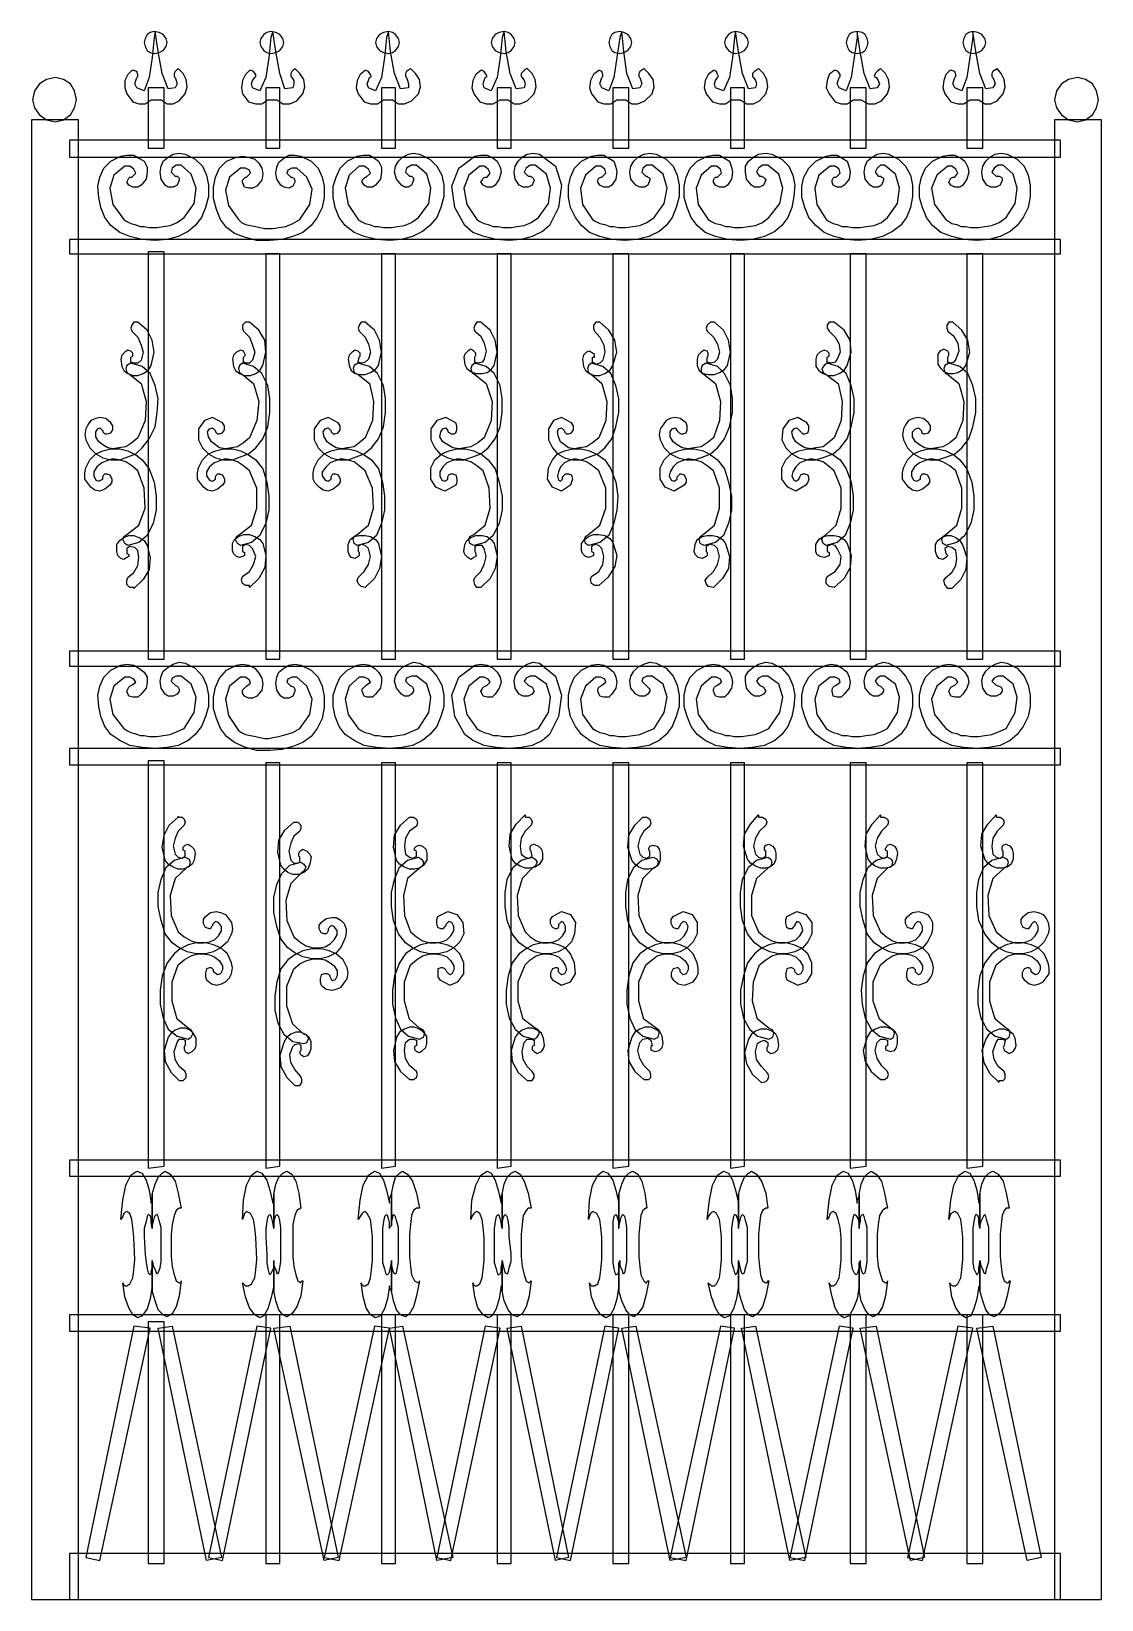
# Model space of a CAD drawing. Header units: centimetres. Extents: x -51 to 47, y -44 to 100.
import ezdxf

# ---------------------------------------------------------------- set-up
doc = ezdxf.new("R2010")
doc.units = ezdxf.units.CM
doc.header["$MEASUREMENT"] = 0
doc.layers.add('layer 1', color=7, linetype='Continuous')

msp = doc.modelspace()

# ---------------------------------------------------------------- linework, layer by layer
at = {"layer": 'layer 1', "color": 108}
for points, knots in [([(-38.7606, 93.41902), (-38.7606, 93.41902), (-39.67999, 93.41902), (-39.67999, 93.41902), (-39.67999, 93.41902), (-39.67999, 93.41902), (-39.67999, 93.41902), (-39.67999, 93.41902), (-39.67999, 93.41902), (-39.67999, 93.41902), (-40.23162, 93.05127), (-40.23162, 93.05127), (-40.23162, 93.05127), (-40.23162, 93.05127), (-40.78326, 93.05127), (-40.78326, 93.05127), (-40.78326, 93.05127), (-40.78326, 93.05127), (-41.33489, 93.23514), (-41.33489, 93.23514), (-41.33489, 93.23514), (-41.33489, 93.23514), (-41.88652, 93.97066), (-41.88652, 93.97066), (-41.88652, 93.97066), (-41.88652, 93.97066), (-42.0704, 94.52229), (-42.0704, 94.52229), (-42.0704, 94.52229), (-42.0704, 94.52229), (-42.0704, 95.16586), (-42.0704, 95.16586), (-42.0704, 95.16586), (-42.0704, 95.16586), (-41.79459, 95.7175), (-41.79459, 95.7175), (-41.79459, 95.7175), (-41.79459, 95.7175), (-41.42683, 96.08525), (-41.42683, 96.08525), (-41.42683, 96.08525), (-41.42683, 96.08525), (-41.24295, 96.08525), (-41.24295, 96.08525), (-41.24295, 96.08525), (-41.24295, 96.08525), (-40.96713, 95.99331), (-40.96713, 95.99331), (-40.96713, 95.99331), (-40.96713, 95.99331), (-40.8752, 95.7175), (-40.8752, 95.7175), (-40.8752, 95.7175), (-40.8752, 95.7175), (-40.8752, 95.53362), (-40.8752, 95.53362), (-40.8752, 95.53362), (-40.8752, 95.53362), (-40.96713, 95.44168), (-40.96713, 95.44168), (-40.96713, 95.44168), (-40.96713, 95.44168), (-41.05907, 95.16586), (-41.05907, 95.16586), (-41.05907, 95.16586), (-41.05907, 95.16586), (-41.15101, 94.89004), (-41.15101, 94.89004), (-41.15101, 94.89004), (-41.15101, 94.89004), (-40.96713, 94.52229), (-40.96713, 94.52229), (-40.96713, 94.52229), (-40.96713, 94.52229), (-40.32356, 94.24647), (-40.32356, 94.24647), (-40.32356, 94.24647), (-40.32356, 94.24647), (-39.86387, 95.44168), (-39.86387, 95.44168), (-39.86387, 95.44168), (-39.86387, 95.44168), (-39.58805, 97.28046), (-39.58805, 97.28046), (-39.58805, 97.28046), (-39.58805, 97.28046), (-39.40417, 99.11924), (-39.40417, 99.11924), (-39.40417, 99.11924), (-39.40417, 99.11924), (-39.31223, 99.67087), (-39.31223, 99.67087), (-39.31223, 99.67087), (-39.31223, 99.67087), (-39.03642, 97.83209), (-39.03642, 97.83209), (-39.03642, 97.83209), (-39.03642, 97.83209), (-38.66866, 95.80943), (-38.66866, 95.80943), (-38.66866, 95.80943), (-38.66866, 95.80943), (-38.11703, 94.43035), (-38.11703, 94.43035), (-38.11703, 94.43035), (-38.11703, 94.43035), (-37.47346, 94.52229), (-37.47346, 94.52229), (-37.47346, 94.52229), (-37.47346, 94.52229), (-37.28958, 94.89004), (-37.28958, 94.89004), (-37.28958, 94.89004), (-37.28958, 94.89004), (-37.38152, 95.16586), (-37.38152, 95.16586), (-37.38152, 95.16586), (-37.38152, 95.16586), (-37.47346, 95.44168), (-37.47346, 95.44168), (-37.47346, 95.44168), (-37.47346, 95.44168), (-37.56539, 95.53362), (-37.56539, 95.53362), (-37.56539, 95.53362), (-37.56539, 95.53362), (-37.56539, 95.80943), (-37.56539, 95.80943), (-37.56539, 95.80943), (-37.56539, 95.80943), (-37.47346, 95.99331), (-37.47346, 95.99331), (-37.47346, 95.99331), (-37.47346, 95.99331), (-37.28958, 96.17719), (-37.28958, 96.17719), (-37.28958, 96.17719), (-37.28958, 96.17719), (-37.19764, 96.26913), (-37.19764, 96.26913), (-37.19764, 96.26913), (-37.19764, 96.26913), (-36.73794, 95.80943), (-36.73794, 95.80943), (-36.73794, 95.80943), (-36.73794, 95.80943), (-36.46213, 95.2578), (-36.46213, 95.2578), (-36.46213, 95.2578), (-36.46213, 95.2578), (-36.37019, 94.61423), (-36.37019, 94.61423), (-36.37019, 94.61423), (-36.37019, 94.61423), (-36.55407, 93.97066), (-36.55407, 93.97066), (-36.55407, 93.97066), (-36.55407, 93.97066), (-37.1057, 93.32708), (-37.1057, 93.32708), (-37.1057, 93.32708), (-37.1057, 93.32708), (-37.65733, 93.05127), (-37.65733, 93.05127), (-37.65733, 93.05127), (-37.65733, 93.05127), (-38.20897, 93.05127), (-38.20897, 93.05127), (-38.20897, 93.05127), (-38.20897, 93.05127), (-38.7606, 93.41902), (-38.7606, 93.41902), (-38.7606, 93.41902), (-38.7606, 93.41902), (-38.7606, 93.41902), (-38.7606, 93.41902)], [0, 0, 0, 0, 0.022727273, 0.022727273, 0.022727273, 0.022727273, 0.045454545, 0.045454545, 0.045454545, 0.045454545, 0.068181818, 0.068181818, 0.068181818, 0.068181818, 0.090909091, 0.090909091, 0.090909091, 0.090909091, 0.113636364, 0.113636364, 0.113636364, 0.113636364, 0.136363636, 0.136363636, 0.136363636, 0.136363636, 0.159090909, 0.159090909, 0.159090909, 0.159090909, 0.181818182, 0.181818182, 0.181818182, 0.181818182, 0.204545455, 0.204545455, 0.204545455, 0.204545455, 0.227272727, 0.227272727, 0.227272727, 0.227272727, 0.25, 0.25, 0.25, 0.25, 0.272727273, 0.272727273, 0.272727273, 0.272727273, 0.295454545, 0.295454545, 0.295454545, 0.295454545, 0.318181818, 0.318181818, 0.318181818, 0.318181818, 0.340909091, 0.340909091, 0.340909091, 0.340909091, 0.363636364, 0.363636364, 0.363636364, 0.363636364, 0.386363636, 0.386363636, 0.386363636, 0.386363636, 0.409090909, 0.409090909, 0.409090909, 0.409090909, 0.431818182, 0.431818182, 0.431818182, 0.431818182, 0.454545455, 0.454545455, 0.454545455, 0.454545455, 0.477272727, 0.477272727, 0.477272727, 0.477272727, 0.5, 0.5, 0.5, 0.5, 0.522727273, 0.522727273, 0.522727273, 0.522727273, 0.545454545, 0.545454545, 0.545454545, 0.545454545, 0.568181818, 0.568181818, 0.568181818, 0.568181818, 0.590909091, 0.590909091, 0.590909091, 0.590909091, 0.613636364, 0.613636364, 0.613636364, 0.613636364, 0.636363636, 0.636363636, 0.636363636, 0.636363636, 0.659090909, 0.659090909, 0.659090909, 0.659090909, 0.681818182, 0.681818182, 0.681818182, 0.681818182, 0.704545455, 0.704545455, 0.704545455, 0.704545455, 0.727272727, 0.727272727, 0.727272727, 0.727272727, 0.75, 0.75, 0.75, 0.75, 0.772727273, 0.772727273, 0.772727273, 0.772727273, 0.795454545, 0.795454545, 0.795454545, 0.795454545, 0.818181818, 0.818181818, 0.818181818, 0.818181818, 0.840909091, 0.840909091, 0.840909091, 0.840909091, 0.863636364, 0.863636364, 0.863636364, 0.863636364, 0.886363636, 0.886363636, 0.886363636, 0.886363636, 0.909090909, 0.909090909, 0.909090909, 0.909090909, 0.931818182, 0.931818182, 0.931818182, 0.931818182, 0.954545455, 0.954545455, 0.954545455, 0.954545455, 0.977272727, 0.977272727, 0.977272727, 0.977272727, 1, 1, 1, 1]), ([(-39.40417, 99.67087), (-39.40417, 99.67087), (-38.94448, 99.57893), (-38.94448, 99.57893), (-38.94448, 99.57893), (-38.94448, 99.57893), (-38.57672, 99.39505), (-38.57672, 99.39505), (-38.57672, 99.39505), (-38.57672, 99.39505), (-38.30091, 99.0273), (-38.30091, 99.0273), (-38.30091, 99.0273), (-38.30091, 99.0273), (-38.20897, 98.65954), (-38.20897, 98.65954), (-38.20897, 98.65954), (-38.20897, 98.65954), (-38.30091, 98.29179), (-38.30091, 98.29179), (-38.30091, 98.29179), (-38.30091, 98.29179), (-38.57672, 97.92403), (-38.57672, 97.92403), (-38.57672, 97.92403), (-38.57672, 97.92403), (-38.94448, 97.74015), (-38.94448, 97.74015), (-38.94448, 97.74015), (-38.94448, 97.74015), (-39.40417, 97.64821), (-39.40417, 97.64821), (-39.40417, 97.64821), (-39.40417, 97.64821), (-39.77193, 97.74015), (-39.77193, 97.74015), (-39.77193, 97.74015), (-39.77193, 97.74015), (-40.04775, 97.92403), (-40.04775, 97.92403), (-40.04775, 97.92403), (-40.04775, 97.92403), (-40.23162, 98.29179), (-40.23162, 98.29179), (-40.23162, 98.29179), (-40.23162, 98.29179), (-40.32356, 98.65954), (-40.32356, 98.65954), (-40.32356, 98.65954), (-40.32356, 98.65954), (-40.23162, 99.0273), (-40.23162, 99.0273), (-40.23162, 99.0273), (-40.23162, 99.0273), (-40.04775, 99.39505), (-40.04775, 99.39505), (-40.04775, 99.39505), (-40.04775, 99.39505), (-39.77193, 99.57893), (-39.77193, 99.57893), (-39.77193, 99.57893), (-39.77193, 99.57893), (-39.40417, 99.67087), (-39.40417, 99.67087)], [0, 0, 0, 0, 0.0625, 0.0625, 0.0625, 0.0625, 0.125, 0.125, 0.125, 0.125, 0.1875, 0.1875, 0.1875, 0.1875, 0.25, 0.25, 0.25, 0.25, 0.3125, 0.3125, 0.3125, 0.3125, 0.375, 0.375, 0.375, 0.375, 0.4375, 0.4375, 0.4375, 0.4375, 0.5, 0.5, 0.5, 0.5, 0.5625, 0.5625, 0.5625, 0.5625, 0.625, 0.625, 0.625, 0.625, 0.6875, 0.6875, 0.6875, 0.6875, 0.75, 0.75, 0.75, 0.75, 0.8125, 0.8125, 0.8125, 0.8125, 0.875, 0.875, 0.875, 0.875, 0.9375, 0.9375, 0.9375, 0.9375, 1, 1, 1, 1]), ([(-28.18762, 93.41902), (-28.18762, 93.41902), (-29.01507, 93.41902), (-29.01507, 93.41902), (-29.01507, 93.41902), (-29.01507, 93.41902), (-29.01507, 93.41902), (-29.01507, 93.41902), (-29.01507, 93.41902), (-29.01507, 93.41902), (-29.56671, 93.05127), (-29.56671, 93.05127), (-29.56671, 93.05127), (-29.56671, 93.05127), (-30.11834, 93.05127), (-30.11834, 93.05127), (-30.11834, 93.05127), (-30.11834, 93.05127), (-30.76191, 93.23514), (-30.76191, 93.23514), (-30.76191, 93.23514), (-30.76191, 93.23514), (-31.31355, 93.97066), (-31.31355, 93.97066), (-31.31355, 93.97066), (-31.31355, 93.97066), (-31.40549, 94.52229), (-31.40549, 94.52229), (-31.40549, 94.52229), (-31.40549, 94.52229), (-31.31355, 95.16586), (-31.31355, 95.16586), (-31.31355, 95.16586), (-31.31355, 95.16586), (-31.03773, 95.7175), (-31.03773, 95.7175), (-31.03773, 95.7175), (-31.03773, 95.7175), (-30.66997, 96.08525), (-30.66997, 96.08525), (-30.66997, 96.08525), (-30.66997, 96.08525), (-30.4861, 96.08525), (-30.4861, 96.08525), (-30.4861, 96.08525), (-30.4861, 96.08525), (-30.30222, 95.99331), (-30.30222, 95.99331), (-30.30222, 95.99331), (-30.30222, 95.99331), (-30.11834, 95.7175), (-30.11834, 95.7175), (-30.11834, 95.7175), (-30.11834, 95.7175), (-30.11834, 95.53362), (-30.11834, 95.53362), (-30.11834, 95.53362), (-30.11834, 95.53362), (-30.21028, 95.44168), (-30.21028, 95.44168), (-30.21028, 95.44168), (-30.21028, 95.44168), (-30.39416, 95.16586), (-30.39416, 95.16586), (-30.39416, 95.16586), (-30.39416, 95.16586), (-30.4861, 94.89004), (-30.4861, 94.89004), (-30.4861, 94.89004), (-30.4861, 94.89004), (-30.39416, 94.52229), (-30.39416, 94.52229), (-30.39416, 94.52229), (-30.39416, 94.52229), (-29.75058, 94.24647), (-29.75058, 94.24647), (-29.75058, 94.24647), (-29.75058, 94.24647), (-29.19895, 95.44168), (-29.19895, 95.44168), (-29.19895, 95.44168), (-29.19895, 95.44168), (-28.92313, 97.28046), (-28.92313, 97.28046), (-28.92313, 97.28046), (-28.92313, 97.28046), (-28.73926, 99.11924), (-28.73926, 99.11924), (-28.73926, 99.11924), (-28.73926, 99.11924), (-28.55538, 99.67087), (-28.55538, 99.67087), (-28.55538, 99.67087), (-28.55538, 99.67087), (-28.27956, 97.83209), (-28.27956, 97.83209), (-28.27956, 97.83209), (-28.27956, 97.83209), (-27.91181, 95.80943), (-27.91181, 95.80943), (-27.91181, 95.80943), (-27.91181, 95.80943), (-27.45211, 94.43035), (-27.45211, 94.43035), (-27.45211, 94.43035), (-27.45211, 94.43035), (-26.7166, 94.52229), (-26.7166, 94.52229), (-26.7166, 94.52229), (-26.7166, 94.52229), (-26.62466, 94.89004), (-26.62466, 94.89004), (-26.62466, 94.89004), (-26.62466, 94.89004), (-26.62466, 95.16586), (-26.62466, 95.16586), (-26.62466, 95.16586), (-26.62466, 95.16586), (-26.80854, 95.44168), (-26.80854, 95.44168), (-26.80854, 95.44168), (-26.80854, 95.44168), (-26.90048, 95.53362), (-26.90048, 95.53362), (-26.90048, 95.53362), (-26.90048, 95.53362), (-26.90048, 95.80943), (-26.90048, 95.80943), (-26.90048, 95.80943), (-26.90048, 95.80943), (-26.80854, 95.99331), (-26.80854, 95.99331), (-26.80854, 95.99331), (-26.80854, 95.99331), (-26.62466, 96.17719), (-26.62466, 96.17719), (-26.62466, 96.17719), (-26.62466, 96.17719), (-26.53272, 96.26913), (-26.53272, 96.26913), (-26.53272, 96.26913), (-26.53272, 96.26913), (-26.07303, 95.80943), (-26.07303, 95.80943), (-26.07303, 95.80943), (-26.07303, 95.80943), (-25.70527, 95.2578), (-25.70527, 95.2578), (-25.70527, 95.2578), (-25.70527, 95.2578), (-25.61333, 94.61423), (-25.61333, 94.61423), (-25.61333, 94.61423), (-25.61333, 94.61423), (-25.79721, 93.97066), (-25.79721, 93.97066), (-25.79721, 93.97066), (-25.79721, 93.97066), (-26.34884, 93.32708), (-26.34884, 93.32708), (-26.34884, 93.32708), (-26.34884, 93.32708), (-26.99242, 93.05127), (-26.99242, 93.05127), (-26.99242, 93.05127), (-26.99242, 93.05127), (-27.63599, 93.05127), (-27.63599, 93.05127), (-27.63599, 93.05127), (-27.63599, 93.05127), (-28.18762, 93.41902), (-28.18762, 93.41902), (-28.18762, 93.41902), (-28.18762, 93.41902), (-28.18762, 93.41902), (-28.18762, 93.41902)], [0, 0, 0, 0, 0.022727273, 0.022727273, 0.022727273, 0.022727273, 0.045454545, 0.045454545, 0.045454545, 0.045454545, 0.068181818, 0.068181818, 0.068181818, 0.068181818, 0.090909091, 0.090909091, 0.090909091, 0.090909091, 0.113636364, 0.113636364, 0.113636364, 0.113636364, 0.136363636, 0.136363636, 0.136363636, 0.136363636, 0.159090909, 0.159090909, 0.159090909, 0.159090909, 0.181818182, 0.181818182, 0.181818182, 0.181818182, 0.204545455, 0.204545455, 0.204545455, 0.204545455, 0.227272727, 0.227272727, 0.227272727, 0.227272727, 0.25, 0.25, 0.25, 0.25, 0.272727273, 0.272727273, 0.272727273, 0.272727273, 0.295454545, 0.295454545, 0.295454545, 0.295454545, 0.318181818, 0.318181818, 0.318181818, 0.318181818, 0.340909091, 0.340909091, 0.340909091, 0.340909091, 0.363636364, 0.363636364, 0.363636364, 0.363636364, 0.386363636, 0.386363636, 0.386363636, 0.386363636, 0.409090909, 0.409090909, 0.409090909, 0.409090909, 0.431818182, 0.431818182, 0.431818182, 0.431818182, 0.454545455, 0.454545455, 0.454545455, 0.454545455, 0.477272727, 0.477272727, 0.477272727, 0.477272727, 0.5, 0.5, 0.5, 0.5, 0.522727273, 0.522727273, 0.522727273, 0.522727273, 0.545454545, 0.545454545, 0.545454545, 0.545454545, 0.568181818, 0.568181818, 0.568181818, 0.568181818, 0.590909091, 0.590909091, 0.590909091, 0.590909091, 0.613636364, 0.613636364, 0.613636364, 0.613636364, 0.636363636, 0.636363636, 0.636363636, 0.636363636, 0.659090909, 0.659090909, 0.659090909, 0.659090909, 0.681818182, 0.681818182, 0.681818182, 0.681818182, 0.704545455, 0.704545455, 0.704545455, 0.704545455, 0.727272727, 0.727272727, 0.727272727, 0.727272727, 0.75, 0.75, 0.75, 0.75, 0.772727273, 0.772727273, 0.772727273, 0.772727273, 0.795454545, 0.795454545, 0.795454545, 0.795454545, 0.818181818, 0.818181818, 0.818181818, 0.818181818, 0.840909091, 0.840909091, 0.840909091, 0.840909091, 0.863636364, 0.863636364, 0.863636364, 0.863636364, 0.886363636, 0.886363636, 0.886363636, 0.886363636, 0.909090909, 0.909090909, 0.909090909, 0.909090909, 0.931818182, 0.931818182, 0.931818182, 0.931818182, 0.954545455, 0.954545455, 0.954545455, 0.954545455, 0.977272727, 0.977272727, 0.977272727, 0.977272727, 1, 1, 1, 1]), ([(-28.73926, 99.67087), (-28.73926, 99.67087), (-28.27956, 99.57893), (-28.27956, 99.57893), (-28.27956, 99.57893), (-28.27956, 99.57893), (-27.91181, 99.39505), (-27.91181, 99.39505), (-27.91181, 99.39505), (-27.91181, 99.39505), (-27.63599, 99.0273), (-27.63599, 99.0273), (-27.63599, 99.0273), (-27.63599, 99.0273), (-27.54405, 98.65954), (-27.54405, 98.65954), (-27.54405, 98.65954), (-27.54405, 98.65954), (-27.63599, 98.29179), (-27.63599, 98.29179), (-27.63599, 98.29179), (-27.63599, 98.29179), (-27.91181, 97.92403), (-27.91181, 97.92403), (-27.91181, 97.92403), (-27.91181, 97.92403), (-28.27956, 97.74015), (-28.27956, 97.74015), (-28.27956, 97.74015), (-28.27956, 97.74015), (-28.73926, 97.64821), (-28.73926, 97.64821), (-28.73926, 97.64821), (-28.73926, 97.64821), (-29.10701, 97.74015), (-29.10701, 97.74015), (-29.10701, 97.74015), (-29.10701, 97.74015), (-29.38283, 97.92403), (-29.38283, 97.92403), (-29.38283, 97.92403), (-29.38283, 97.92403), (-29.65865, 98.29179), (-29.65865, 98.29179), (-29.65865, 98.29179), (-29.65865, 98.29179), (-29.75058, 98.65954), (-29.75058, 98.65954), (-29.75058, 98.65954), (-29.75058, 98.65954), (-29.65865, 99.0273), (-29.65865, 99.0273), (-29.65865, 99.0273), (-29.65865, 99.0273), (-29.38283, 99.39505), (-29.38283, 99.39505), (-29.38283, 99.39505), (-29.38283, 99.39505), (-29.10701, 99.57893), (-29.10701, 99.57893), (-29.10701, 99.57893), (-29.10701, 99.57893), (-28.73926, 99.67087), (-28.73926, 99.67087)], [0, 0, 0, 0, 0.0625, 0.0625, 0.0625, 0.0625, 0.125, 0.125, 0.125, 0.125, 0.1875, 0.1875, 0.1875, 0.1875, 0.25, 0.25, 0.25, 0.25, 0.3125, 0.3125, 0.3125, 0.3125, 0.375, 0.375, 0.375, 0.375, 0.4375, 0.4375, 0.4375, 0.4375, 0.5, 0.5, 0.5, 0.5, 0.5625, 0.5625, 0.5625, 0.5625, 0.625, 0.625, 0.625, 0.625, 0.6875, 0.6875, 0.6875, 0.6875, 0.75, 0.75, 0.75, 0.75, 0.8125, 0.8125, 0.8125, 0.8125, 0.875, 0.875, 0.875, 0.875, 0.9375, 0.9375, 0.9375, 0.9375, 1, 1, 1, 1]), ([(-17.61465, 93.41902), (-17.61465, 93.41902), (-18.4421, 93.41902), (-18.4421, 93.41902), (-18.4421, 93.41902), (-18.4421, 93.41902), (-18.4421, 93.41902), (-18.4421, 93.41902), (-18.4421, 93.41902), (-18.4421, 93.41902), (-18.99373, 93.05127), (-18.99373, 93.05127), (-18.99373, 93.05127), (-18.99373, 93.05127), (-19.6373, 93.05127), (-19.6373, 93.05127), (-19.6373, 93.05127), (-19.6373, 93.05127), (-20.18894, 93.23514), (-20.18894, 93.23514), (-20.18894, 93.23514), (-20.18894, 93.23514), (-20.74057, 93.97066), (-20.74057, 93.97066), (-20.74057, 93.97066), (-20.74057, 93.97066), (-20.92445, 94.52229), (-20.92445, 94.52229), (-20.92445, 94.52229), (-20.92445, 94.52229), (-20.83251, 95.16586), (-20.83251, 95.16586), (-20.83251, 95.16586), (-20.83251, 95.16586), (-20.55669, 95.7175), (-20.55669, 95.7175), (-20.55669, 95.7175), (-20.55669, 95.7175), (-20.097, 96.08525), (-20.097, 96.08525), (-20.097, 96.08525), (-20.097, 96.08525), (-20.00506, 96.08525), (-20.00506, 96.08525), (-20.00506, 96.08525), (-20.00506, 96.08525), (-19.82118, 95.99331), (-19.82118, 95.99331), (-19.82118, 95.99331), (-19.82118, 95.99331), (-19.6373, 95.7175), (-19.6373, 95.7175), (-19.6373, 95.7175), (-19.6373, 95.7175), (-19.54536, 95.53362), (-19.54536, 95.53362), (-19.54536, 95.53362), (-19.54536, 95.53362), (-19.72924, 95.44168), (-19.72924, 95.44168), (-19.72924, 95.44168), (-19.72924, 95.44168), (-19.82118, 95.16586), (-19.82118, 95.16586), (-19.82118, 95.16586), (-19.82118, 95.16586), (-19.91312, 94.89004), (-19.91312, 94.89004), (-19.91312, 94.89004), (-19.91312, 94.89004), (-19.82118, 94.52229), (-19.82118, 94.52229), (-19.82118, 94.52229), (-19.82118, 94.52229), (-19.17761, 94.24647), (-19.17761, 94.24647), (-19.17761, 94.24647), (-19.17761, 94.24647), (-18.62597, 95.44168), (-18.62597, 95.44168), (-18.62597, 95.44168), (-18.62597, 95.44168), (-18.35016, 97.28046), (-18.35016, 97.28046), (-18.35016, 97.28046), (-18.35016, 97.28046), (-18.16628, 99.11924), (-18.16628, 99.11924), (-18.16628, 99.11924), (-18.16628, 99.11924), (-17.9824, 99.67087), (-17.9824, 99.67087), (-17.9824, 99.67087), (-17.9824, 99.67087), (-17.79852, 97.83209), (-17.79852, 97.83209), (-17.79852, 97.83209), (-17.79852, 97.83209), (-17.43077, 95.80943), (-17.43077, 95.80943), (-17.43077, 95.80943), (-17.43077, 95.80943), (-16.87913, 94.43035), (-16.87913, 94.43035), (-16.87913, 94.43035), (-16.87913, 94.43035), (-16.14362, 94.52229), (-16.14362, 94.52229), (-16.14362, 94.52229), (-16.14362, 94.52229), (-16.14362, 94.89004), (-16.14362, 94.89004), (-16.14362, 94.89004), (-16.14362, 94.89004), (-16.23556, 95.16586), (-16.23556, 95.16586), (-16.23556, 95.16586), (-16.23556, 95.16586), (-16.3275, 95.44168), (-16.3275, 95.44168), (-16.3275, 95.44168), (-16.3275, 95.44168), (-16.41944, 95.53362), (-16.41944, 95.53362), (-16.41944, 95.53362), (-16.41944, 95.53362), (-16.41944, 95.80943), (-16.41944, 95.80943), (-16.41944, 95.80943), (-16.41944, 95.80943), (-16.3275, 95.99331), (-16.3275, 95.99331), (-16.3275, 95.99331), (-16.3275, 95.99331), (-16.05168, 96.17719), (-16.05168, 96.17719), (-16.05168, 96.17719), (-16.05168, 96.17719), (-15.95974, 96.26913), (-15.95974, 96.26913), (-15.95974, 96.26913), (-15.95974, 96.26913), (-15.50005, 95.80943), (-15.50005, 95.80943), (-15.50005, 95.80943), (-15.50005, 95.80943), (-15.13229, 95.2578), (-15.13229, 95.2578), (-15.13229, 95.2578), (-15.13229, 95.2578), (-15.04035, 94.61423), (-15.04035, 94.61423), (-15.04035, 94.61423), (-15.04035, 94.61423), (-15.22423, 93.97066), (-15.22423, 93.97066), (-15.22423, 93.97066), (-15.22423, 93.97066), (-15.86781, 93.32708), (-15.86781, 93.32708), (-15.86781, 93.32708), (-15.86781, 93.32708), (-16.51138, 93.05127), (-16.51138, 93.05127), (-16.51138, 93.05127), (-16.51138, 93.05127), (-17.06301, 93.05127), (-17.06301, 93.05127), (-17.06301, 93.05127), (-17.06301, 93.05127), (-17.61465, 93.41902), (-17.61465, 93.41902), (-17.61465, 93.41902), (-17.61465, 93.41902), (-17.61465, 93.41902), (-17.61465, 93.41902)], [0, 0, 0, 0, 0.022727273, 0.022727273, 0.022727273, 0.022727273, 0.045454545, 0.045454545, 0.045454545, 0.045454545, 0.068181818, 0.068181818, 0.068181818, 0.068181818, 0.090909091, 0.090909091, 0.090909091, 0.090909091, 0.113636364, 0.113636364, 0.113636364, 0.113636364, 0.136363636, 0.136363636, 0.136363636, 0.136363636, 0.159090909, 0.159090909, 0.159090909, 0.159090909, 0.181818182, 0.181818182, 0.181818182, 0.181818182, 0.204545455, 0.204545455, 0.204545455, 0.204545455, 0.227272727, 0.227272727, 0.227272727, 0.227272727, 0.25, 0.25, 0.25, 0.25, 0.272727273, 0.272727273, 0.272727273, 0.272727273, 0.295454545, 0.295454545, 0.295454545, 0.295454545, 0.318181818, 0.318181818, 0.318181818, 0.318181818, 0.340909091, 0.340909091, 0.340909091, 0.340909091, 0.363636364, 0.363636364, 0.363636364, 0.363636364, 0.386363636, 0.386363636, 0.386363636, 0.386363636, 0.409090909, 0.409090909, 0.409090909, 0.409090909, 0.431818182, 0.431818182, 0.431818182, 0.431818182, 0.454545455, 0.454545455, 0.454545455, 0.454545455, 0.477272727, 0.477272727, 0.477272727, 0.477272727, 0.5, 0.5, 0.5, 0.5, 0.522727273, 0.522727273, 0.522727273, 0.522727273, 0.545454545, 0.545454545, 0.545454545, 0.545454545, 0.568181818, 0.568181818, 0.568181818, 0.568181818, 0.590909091, 0.590909091, 0.590909091, 0.590909091, 0.613636364, 0.613636364, 0.613636364, 0.613636364, 0.636363636, 0.636363636, 0.636363636, 0.636363636, 0.659090909, 0.659090909, 0.659090909, 0.659090909, 0.681818182, 0.681818182, 0.681818182, 0.681818182, 0.704545455, 0.704545455, 0.704545455, 0.704545455, 0.727272727, 0.727272727, 0.727272727, 0.727272727, 0.75, 0.75, 0.75, 0.75, 0.772727273, 0.772727273, 0.772727273, 0.772727273, 0.795454545, 0.795454545, 0.795454545, 0.795454545, 0.818181818, 0.818181818, 0.818181818, 0.818181818, 0.840909091, 0.840909091, 0.840909091, 0.840909091, 0.863636364, 0.863636364, 0.863636364, 0.863636364, 0.886363636, 0.886363636, 0.886363636, 0.886363636, 0.909090909, 0.909090909, 0.909090909, 0.909090909, 0.931818182, 0.931818182, 0.931818182, 0.931818182, 0.954545455, 0.954545455, 0.954545455, 0.954545455, 0.977272727, 0.977272727, 0.977272727, 0.977272727, 1, 1, 1, 1]), ([(-17.9824, 99.67087), (-17.9824, 99.67087), (-17.61465, 99.57893), (-17.61465, 99.57893), (-17.61465, 99.57893), (-17.61465, 99.57893), (-17.33883, 99.39505), (-17.33883, 99.39505), (-17.33883, 99.39505), (-17.33883, 99.39505), (-17.06301, 99.0273), (-17.06301, 99.0273), (-17.06301, 99.0273), (-17.06301, 99.0273), (-16.97107, 98.65954), (-16.97107, 98.65954), (-16.97107, 98.65954), (-16.97107, 98.65954), (-17.06301, 98.29179), (-17.06301, 98.29179), (-17.06301, 98.29179), (-17.06301, 98.29179), (-17.33883, 97.92403), (-17.33883, 97.92403), (-17.33883, 97.92403), (-17.33883, 97.92403), (-17.61465, 97.74015), (-17.61465, 97.74015), (-17.61465, 97.74015), (-17.61465, 97.74015), (-17.9824, 97.64821), (-17.9824, 97.64821), (-17.9824, 97.64821), (-17.9824, 97.64821), (-18.4421, 97.74015), (-18.4421, 97.74015), (-18.4421, 97.74015), (-18.4421, 97.74015), (-18.80985, 97.92403), (-18.80985, 97.92403), (-18.80985, 97.92403), (-18.80985, 97.92403), (-19.08567, 98.29179), (-19.08567, 98.29179), (-19.08567, 98.29179), (-19.08567, 98.29179), (-19.17761, 98.65954), (-19.17761, 98.65954), (-19.17761, 98.65954), (-19.17761, 98.65954), (-19.08567, 99.0273), (-19.08567, 99.0273), (-19.08567, 99.0273), (-19.08567, 99.0273), (-18.80985, 99.39505), (-18.80985, 99.39505), (-18.80985, 99.39505), (-18.80985, 99.39505), (-18.4421, 99.57893), (-18.4421, 99.57893), (-18.4421, 99.57893), (-18.4421, 99.57893), (-17.9824, 99.67087), (-17.9824, 99.67087)], [0, 0, 0, 0, 0.0625, 0.0625, 0.0625, 0.0625, 0.125, 0.125, 0.125, 0.125, 0.1875, 0.1875, 0.1875, 0.1875, 0.25, 0.25, 0.25, 0.25, 0.3125, 0.3125, 0.3125, 0.3125, 0.375, 0.375, 0.375, 0.375, 0.4375, 0.4375, 0.4375, 0.4375, 0.5, 0.5, 0.5, 0.5, 0.5625, 0.5625, 0.5625, 0.5625, 0.625, 0.625, 0.625, 0.625, 0.6875, 0.6875, 0.6875, 0.6875, 0.75, 0.75, 0.75, 0.75, 0.8125, 0.8125, 0.8125, 0.8125, 0.875, 0.875, 0.875, 0.875, 0.9375, 0.9375, 0.9375, 0.9375, 1, 1, 1, 1]), ([(-7.04167, 93.41902), (-7.04167, 93.41902), (-7.77718, 93.41902), (-7.77718, 93.41902), (-7.77718, 93.41902), (-7.77718, 93.41902), (-7.77718, 93.41902), (-7.77718, 93.41902), (-7.77718, 93.41902), (-7.77718, 93.41902), (-8.42075, 93.05127), (-8.42075, 93.05127), (-8.42075, 93.05127), (-8.42075, 93.05127), (-9.06432, 93.05127), (-9.06432, 93.05127), (-9.06432, 93.05127), (-9.06432, 93.05127), (-9.61596, 93.23514), (-9.61596, 93.23514), (-9.61596, 93.23514), (-9.61596, 93.23514), (-10.16759, 93.97066), (-10.16759, 93.97066), (-10.16759, 93.97066), (-10.16759, 93.97066), (-10.35147, 94.52229), (-10.35147, 94.52229), (-10.35147, 94.52229), (-10.35147, 94.52229), (-10.25953, 95.16586), (-10.25953, 95.16586), (-10.25953, 95.16586), (-10.25953, 95.16586), (-9.98371, 95.7175), (-9.98371, 95.7175), (-9.98371, 95.7175), (-9.98371, 95.7175), (-9.52402, 96.08525), (-9.52402, 96.08525), (-9.52402, 96.08525), (-9.52402, 96.08525), (-9.43208, 96.08525), (-9.43208, 96.08525), (-9.43208, 96.08525), (-9.43208, 96.08525), (-9.2482, 95.99331), (-9.2482, 95.99331), (-9.2482, 95.99331), (-9.2482, 95.99331), (-9.06432, 95.7175), (-9.06432, 95.7175), (-9.06432, 95.7175), (-9.06432, 95.7175), (-8.97239, 95.53362), (-8.97239, 95.53362), (-8.97239, 95.53362), (-8.97239, 95.53362), (-9.15626, 95.44168), (-9.15626, 95.44168), (-9.15626, 95.44168), (-9.15626, 95.44168), (-9.2482, 95.16586), (-9.2482, 95.16586), (-9.2482, 95.16586), (-9.2482, 95.16586), (-9.34014, 94.89004), (-9.34014, 94.89004), (-9.34014, 94.89004), (-9.34014, 94.89004), (-9.2482, 94.52229), (-9.2482, 94.52229), (-9.2482, 94.52229), (-9.2482, 94.52229), (-8.60463, 94.24647), (-8.60463, 94.24647), (-8.60463, 94.24647), (-8.60463, 94.24647), (-8.053, 95.44168), (-8.053, 95.44168), (-8.053, 95.44168), (-8.053, 95.44168), (-7.77718, 97.28046), (-7.77718, 97.28046), (-7.77718, 97.28046), (-7.77718, 97.28046), (-7.5933, 99.11924), (-7.5933, 99.11924), (-7.5933, 99.11924), (-7.5933, 99.11924), (-7.40942, 99.67087), (-7.40942, 99.67087), (-7.40942, 99.67087), (-7.40942, 99.67087), (-7.22555, 97.83209), (-7.22555, 97.83209), (-7.22555, 97.83209), (-7.22555, 97.83209), (-6.85779, 95.80943), (-6.85779, 95.80943), (-6.85779, 95.80943), (-6.85779, 95.80943), (-6.30616, 94.43035), (-6.30616, 94.43035), (-6.30616, 94.43035), (-6.30616, 94.43035), (-5.57064, 94.52229), (-5.57064, 94.52229), (-5.57064, 94.52229), (-5.57064, 94.52229), (-5.47871, 94.89004), (-5.47871, 94.89004), (-5.47871, 94.89004), (-5.47871, 94.89004), (-5.57064, 95.16586), (-5.57064, 95.16586), (-5.57064, 95.16586), (-5.57064, 95.16586), (-5.75452, 95.44168), (-5.75452, 95.44168), (-5.75452, 95.44168), (-5.75452, 95.44168), (-5.84646, 95.53362), (-5.84646, 95.53362), (-5.84646, 95.53362), (-5.84646, 95.53362), (-5.84646, 95.80943), (-5.84646, 95.80943), (-5.84646, 95.80943), (-5.84646, 95.80943), (-5.66258, 95.99331), (-5.66258, 95.99331), (-5.66258, 95.99331), (-5.66258, 95.99331), (-5.47871, 96.17719), (-5.47871, 96.17719), (-5.47871, 96.17719), (-5.47871, 96.17719), (-5.29483, 96.26913), (-5.29483, 96.26913), (-5.29483, 96.26913), (-5.29483, 96.26913), (-4.83513, 95.80943), (-4.83513, 95.80943), (-4.83513, 95.80943), (-4.83513, 95.80943), (-4.55932, 95.2578), (-4.55932, 95.2578), (-4.55932, 95.2578), (-4.55932, 95.2578), (-4.46738, 94.61423), (-4.46738, 94.61423), (-4.46738, 94.61423), (-4.46738, 94.61423), (-4.65126, 93.97066), (-4.65126, 93.97066), (-4.65126, 93.97066), (-4.65126, 93.97066), (-5.29483, 93.32708), (-5.29483, 93.32708), (-5.29483, 93.32708), (-5.29483, 93.32708), (-5.9384, 93.05127), (-5.9384, 93.05127), (-5.9384, 93.05127), (-5.9384, 93.05127), (-6.49003, 93.05127), (-6.49003, 93.05127), (-6.49003, 93.05127), (-6.49003, 93.05127), (-7.04167, 93.41902), (-7.04167, 93.41902), (-7.04167, 93.41902), (-7.04167, 93.41902), (-7.04167, 93.41902), (-7.04167, 93.41902)], [0, 0, 0, 0, 0.022727273, 0.022727273, 0.022727273, 0.022727273, 0.045454545, 0.045454545, 0.045454545, 0.045454545, 0.068181818, 0.068181818, 0.068181818, 0.068181818, 0.090909091, 0.090909091, 0.090909091, 0.090909091, 0.113636364, 0.113636364, 0.113636364, 0.113636364, 0.136363636, 0.136363636, 0.136363636, 0.136363636, 0.159090909, 0.159090909, 0.159090909, 0.159090909, 0.181818182, 0.181818182, 0.181818182, 0.181818182, 0.204545455, 0.204545455, 0.204545455, 0.204545455, 0.227272727, 0.227272727, 0.227272727, 0.227272727, 0.25, 0.25, 0.25, 0.25, 0.272727273, 0.272727273, 0.272727273, 0.272727273, 0.295454545, 0.295454545, 0.295454545, 0.295454545, 0.318181818, 0.318181818, 0.318181818, 0.318181818, 0.340909091, 0.340909091, 0.340909091, 0.340909091, 0.363636364, 0.363636364, 0.363636364, 0.363636364, 0.386363636, 0.386363636, 0.386363636, 0.386363636, 0.409090909, 0.409090909, 0.409090909, 0.409090909, 0.431818182, 0.431818182, 0.431818182, 0.431818182, 0.454545455, 0.454545455, 0.454545455, 0.454545455, 0.477272727, 0.477272727, 0.477272727, 0.477272727, 0.5, 0.5, 0.5, 0.5, 0.522727273, 0.522727273, 0.522727273, 0.522727273, 0.545454545, 0.545454545, 0.545454545, 0.545454545, 0.568181818, 0.568181818, 0.568181818, 0.568181818, 0.590909091, 0.590909091, 0.590909091, 0.590909091, 0.613636364, 0.613636364, 0.613636364, 0.613636364, 0.636363636, 0.636363636, 0.636363636, 0.636363636, 0.659090909, 0.659090909, 0.659090909, 0.659090909, 0.681818182, 0.681818182, 0.681818182, 0.681818182, 0.704545455, 0.704545455, 0.704545455, 0.704545455, 0.727272727, 0.727272727, 0.727272727, 0.727272727, 0.75, 0.75, 0.75, 0.75, 0.772727273, 0.772727273, 0.772727273, 0.772727273, 0.795454545, 0.795454545, 0.795454545, 0.795454545, 0.818181818, 0.818181818, 0.818181818, 0.818181818, 0.840909091, 0.840909091, 0.840909091, 0.840909091, 0.863636364, 0.863636364, 0.863636364, 0.863636364, 0.886363636, 0.886363636, 0.886363636, 0.886363636, 0.909090909, 0.909090909, 0.909090909, 0.909090909, 0.931818182, 0.931818182, 0.931818182, 0.931818182, 0.954545455, 0.954545455, 0.954545455, 0.954545455, 0.977272727, 0.977272727, 0.977272727, 0.977272727, 1, 1, 1, 1]), ([(-7.40942, 99.67087), (-7.40942, 99.67087), (-7.04167, 99.57893), (-7.04167, 99.57893), (-7.04167, 99.57893), (-7.04167, 99.57893), (-6.76585, 99.39505), (-6.76585, 99.39505), (-6.76585, 99.39505), (-6.76585, 99.39505), (-6.49003, 99.0273), (-6.49003, 99.0273), (-6.49003, 99.0273), (-6.49003, 99.0273), (-6.39809, 98.65954), (-6.39809, 98.65954), (-6.39809, 98.65954), (-6.39809, 98.65954), (-6.49003, 98.29179), (-6.49003, 98.29179), (-6.49003, 98.29179), (-6.49003, 98.29179), (-6.76585, 97.92403), (-6.76585, 97.92403), (-6.76585, 97.92403), (-6.76585, 97.92403), (-7.04167, 97.74015), (-7.04167, 97.74015), (-7.04167, 97.74015), (-7.04167, 97.74015), (-7.40942, 97.64821), (-7.40942, 97.64821), (-7.40942, 97.64821), (-7.40942, 97.64821), (-7.86912, 97.74015), (-7.86912, 97.74015), (-7.86912, 97.74015), (-7.86912, 97.74015), (-8.23687, 97.92403), (-8.23687, 97.92403), (-8.23687, 97.92403), (-8.23687, 97.92403), (-8.51269, 98.29179), (-8.51269, 98.29179), (-8.51269, 98.29179), (-8.51269, 98.29179), (-8.60463, 98.65954), (-8.60463, 98.65954), (-8.60463, 98.65954), (-8.60463, 98.65954), (-8.51269, 99.0273), (-8.51269, 99.0273), (-8.51269, 99.0273), (-8.51269, 99.0273), (-8.23687, 99.39505), (-8.23687, 99.39505), (-8.23687, 99.39505), (-8.23687, 99.39505), (-7.86912, 99.57893), (-7.86912, 99.57893), (-7.86912, 99.57893), (-7.86912, 99.57893), (-7.40942, 99.67087), (-7.40942, 99.67087)], [0, 0, 0, 0, 0.0625, 0.0625, 0.0625, 0.0625, 0.125, 0.125, 0.125, 0.125, 0.1875, 0.1875, 0.1875, 0.1875, 0.25, 0.25, 0.25, 0.25, 0.3125, 0.3125, 0.3125, 0.3125, 0.375, 0.375, 0.375, 0.375, 0.4375, 0.4375, 0.4375, 0.4375, 0.5, 0.5, 0.5, 0.5, 0.5625, 0.5625, 0.5625, 0.5625, 0.625, 0.625, 0.625, 0.625, 0.6875, 0.6875, 0.6875, 0.6875, 0.75, 0.75, 0.75, 0.75, 0.8125, 0.8125, 0.8125, 0.8125, 0.875, 0.875, 0.875, 0.875, 0.9375, 0.9375, 0.9375, 0.9375, 1, 1, 1, 1]), ([(3.71519, 93.41902), (3.71519, 93.41902), (2.88774, 93.41902), (2.88774, 93.41902), (2.88774, 93.41902), (2.88774, 93.41902), (2.88774, 93.41902), (2.88774, 93.41902), (2.88774, 93.41902), (2.88774, 93.41902), (2.3361, 93.05127), (2.3361, 93.05127), (2.3361, 93.05127), (2.3361, 93.05127), (1.69253, 93.05127), (1.69253, 93.05127), (1.69253, 93.05127), (1.69253, 93.05127), (1.1409, 93.23514), (1.1409, 93.23514), (1.1409, 93.23514), (1.1409, 93.23514), (0.58926, 93.97066), (0.58926, 93.97066), (0.58926, 93.97066), (0.58926, 93.97066), (0.40539, 94.52229), (0.40539, 94.52229), (0.40539, 94.52229), (0.40539, 94.52229), (0.49733, 95.16586), (0.49733, 95.16586), (0.49733, 95.16586), (0.49733, 95.16586), (0.77314, 95.7175), (0.77314, 95.7175), (0.77314, 95.7175), (0.77314, 95.7175), (1.23284, 96.08525), (1.23284, 96.08525), (1.23284, 96.08525), (1.23284, 96.08525), (1.32478, 96.08525), (1.32478, 96.08525), (1.32478, 96.08525), (1.32478, 96.08525), (1.50865, 95.99331), (1.50865, 95.99331), (1.50865, 95.99331), (1.50865, 95.99331), (1.60059, 95.7175), (1.60059, 95.7175), (1.60059, 95.7175), (1.60059, 95.7175), (1.60059, 95.53362), (1.60059, 95.53362), (1.60059, 95.53362), (1.60059, 95.53362), (1.50865, 95.44168), (1.50865, 95.44168), (1.50865, 95.44168), (1.50865, 95.44168), (1.41671, 95.16586), (1.41671, 95.16586), (1.41671, 95.16586), (1.41671, 95.16586), (1.32478, 94.89004), (1.32478, 94.89004), (1.32478, 94.89004), (1.32478, 94.89004), (1.50865, 94.52229), (1.50865, 94.52229), (1.50865, 94.52229), (1.50865, 94.52229), (2.15223, 94.24647), (2.15223, 94.24647), (2.15223, 94.24647), (2.15223, 94.24647), (2.61192, 95.44168), (2.61192, 95.44168), (2.61192, 95.44168), (2.61192, 95.44168), (2.88774, 97.28046), (2.88774, 97.28046), (2.88774, 97.28046), (2.88774, 97.28046), (3.16355, 99.11924), (3.16355, 99.11924), (3.16355, 99.11924), (3.16355, 99.11924), (3.34743, 99.67087), (3.34743, 99.67087), (3.34743, 99.67087), (3.34743, 99.67087), (3.53131, 97.83209), (3.53131, 97.83209), (3.53131, 97.83209), (3.53131, 97.83209), (3.80713, 95.80943), (3.80713, 95.80943), (3.80713, 95.80943), (3.80713, 95.80943), (4.35876, 94.43035), (4.35876, 94.43035), (4.35876, 94.43035), (4.35876, 94.43035), (5.00233, 94.52229), (5.00233, 94.52229), (5.00233, 94.52229), (5.00233, 94.52229), (5.18621, 94.89004), (5.18621, 94.89004), (5.18621, 94.89004), (5.18621, 94.89004), (5.09427, 95.16586), (5.09427, 95.16586), (5.09427, 95.16586), (5.09427, 95.16586), (5.00233, 95.44168), (5.00233, 95.44168), (5.00233, 95.44168), (5.00233, 95.44168), (4.91039, 95.53362), (4.91039, 95.53362), (4.91039, 95.53362), (4.91039, 95.53362), (4.91039, 95.80943), (4.91039, 95.80943), (4.91039, 95.80943), (4.91039, 95.80943), (5.00233, 95.99331), (5.00233, 95.99331), (5.00233, 95.99331), (5.00233, 95.99331), (5.27815, 96.17719), (5.27815, 96.17719), (5.27815, 96.17719), (5.27815, 96.17719), (5.37009, 96.26913), (5.37009, 96.26913), (5.37009, 96.26913), (5.37009, 96.26913), (5.82978, 95.80943), (5.82978, 95.80943), (5.82978, 95.80943), (5.82978, 95.80943), (6.19754, 95.2578), (6.19754, 95.2578), (6.19754, 95.2578), (6.19754, 95.2578), (6.28948, 94.61423), (6.28948, 94.61423), (6.28948, 94.61423), (6.28948, 94.61423), (6.1056, 93.97066), (6.1056, 93.97066), (6.1056, 93.97066), (6.1056, 93.97066), (5.46203, 93.32708), (5.46203, 93.32708), (5.46203, 93.32708), (5.46203, 93.32708), (4.81846, 93.05127), (4.81846, 93.05127), (4.81846, 93.05127), (4.81846, 93.05127), (4.26682, 93.05127), (4.26682, 93.05127), (4.26682, 93.05127), (4.26682, 93.05127), (3.71519, 93.41902), (3.71519, 93.41902), (3.71519, 93.41902), (3.71519, 93.41902), (3.71519, 93.41902), (3.71519, 93.41902)], [0, 0, 0, 0, 0.022727273, 0.022727273, 0.022727273, 0.022727273, 0.045454545, 0.045454545, 0.045454545, 0.045454545, 0.068181818, 0.068181818, 0.068181818, 0.068181818, 0.090909091, 0.090909091, 0.090909091, 0.090909091, 0.113636364, 0.113636364, 0.113636364, 0.113636364, 0.136363636, 0.136363636, 0.136363636, 0.136363636, 0.159090909, 0.159090909, 0.159090909, 0.159090909, 0.181818182, 0.181818182, 0.181818182, 0.181818182, 0.204545455, 0.204545455, 0.204545455, 0.204545455, 0.227272727, 0.227272727, 0.227272727, 0.227272727, 0.25, 0.25, 0.25, 0.25, 0.272727273, 0.272727273, 0.272727273, 0.272727273, 0.295454545, 0.295454545, 0.295454545, 0.295454545, 0.318181818, 0.318181818, 0.318181818, 0.318181818, 0.340909091, 0.340909091, 0.340909091, 0.340909091, 0.363636364, 0.363636364, 0.363636364, 0.363636364, 0.386363636, 0.386363636, 0.386363636, 0.386363636, 0.409090909, 0.409090909, 0.409090909, 0.409090909, 0.431818182, 0.431818182, 0.431818182, 0.431818182, 0.454545455, 0.454545455, 0.454545455, 0.454545455, 0.477272727, 0.477272727, 0.477272727, 0.477272727, 0.5, 0.5, 0.5, 0.5, 0.522727273, 0.522727273, 0.522727273, 0.522727273, 0.545454545, 0.545454545, 0.545454545, 0.545454545, 0.568181818, 0.568181818, 0.568181818, 0.568181818, 0.590909091, 0.590909091, 0.590909091, 0.590909091, 0.613636364, 0.613636364, 0.613636364, 0.613636364, 0.636363636, 0.636363636, 0.636363636, 0.636363636, 0.659090909, 0.659090909, 0.659090909, 0.659090909, 0.681818182, 0.681818182, 0.681818182, 0.681818182, 0.704545455, 0.704545455, 0.704545455, 0.704545455, 0.727272727, 0.727272727, 0.727272727, 0.727272727, 0.75, 0.75, 0.75, 0.75, 0.772727273, 0.772727273, 0.772727273, 0.772727273, 0.795454545, 0.795454545, 0.795454545, 0.795454545, 0.818181818, 0.818181818, 0.818181818, 0.818181818, 0.840909091, 0.840909091, 0.840909091, 0.840909091, 0.863636364, 0.863636364, 0.863636364, 0.863636364, 0.886363636, 0.886363636, 0.886363636, 0.886363636, 0.909090909, 0.909090909, 0.909090909, 0.909090909, 0.931818182, 0.931818182, 0.931818182, 0.931818182, 0.954545455, 0.954545455, 0.954545455, 0.954545455, 0.977272727, 0.977272727, 0.977272727, 0.977272727, 1, 1, 1, 1]), ([(3.16355, 99.67087), (3.16355, 99.67087), (3.53131, 99.57893), (3.53131, 99.57893), (3.53131, 99.57893), (3.53131, 99.57893), (3.89907, 99.39505), (3.89907, 99.39505), (3.89907, 99.39505), (3.89907, 99.39505), (4.17488, 99.0273), (4.17488, 99.0273), (4.17488, 99.0273), (4.17488, 99.0273), (4.26682, 98.65954), (4.26682, 98.65954), (4.26682, 98.65954), (4.26682, 98.65954), (4.17488, 98.29179), (4.17488, 98.29179), (4.17488, 98.29179), (4.17488, 98.29179), (3.89907, 97.92403), (3.89907, 97.92403), (3.89907, 97.92403), (3.89907, 97.92403), (3.53131, 97.74015), (3.53131, 97.74015), (3.53131, 97.74015), (3.53131, 97.74015), (3.16355, 97.64821), (3.16355, 97.64821), (3.16355, 97.64821), (3.16355, 97.64821), (2.70386, 97.74015), (2.70386, 97.74015), (2.70386, 97.74015), (2.70386, 97.74015), (2.42804, 97.92403), (2.42804, 97.92403), (2.42804, 97.92403), (2.42804, 97.92403), (2.24417, 98.29179), (2.24417, 98.29179), (2.24417, 98.29179), (2.24417, 98.29179), (2.15223, 98.65954), (2.15223, 98.65954), (2.15223, 98.65954), (2.15223, 98.65954), (2.24417, 99.0273), (2.24417, 99.0273), (2.24417, 99.0273), (2.24417, 99.0273), (2.42804, 99.39505), (2.42804, 99.39505), (2.42804, 99.39505), (2.42804, 99.39505), (2.70386, 99.57893), (2.70386, 99.57893), (2.70386, 99.57893), (2.70386, 99.57893), (3.16355, 99.67087), (3.16355, 99.67087)], [0, 0, 0, 0, 0.0625, 0.0625, 0.0625, 0.0625, 0.125, 0.125, 0.125, 0.125, 0.1875, 0.1875, 0.1875, 0.1875, 0.25, 0.25, 0.25, 0.25, 0.3125, 0.3125, 0.3125, 0.3125, 0.375, 0.375, 0.375, 0.375, 0.4375, 0.4375, 0.4375, 0.4375, 0.5, 0.5, 0.5, 0.5, 0.5625, 0.5625, 0.5625, 0.5625, 0.625, 0.625, 0.625, 0.625, 0.6875, 0.6875, 0.6875, 0.6875, 0.75, 0.75, 0.75, 0.75, 0.8125, 0.8125, 0.8125, 0.8125, 0.875, 0.875, 0.875, 0.875, 0.9375, 0.9375, 0.9375, 0.9375, 1, 1, 1, 1]), ([(14.19623, 93.41902), (14.19623, 93.41902), (13.36878, 93.41902), (13.36878, 93.41902), (13.36878, 93.41902), (13.36878, 93.41902), (13.36878, 93.41902), (13.36878, 93.41902), (13.36878, 93.41902), (13.36878, 93.41902), (12.81714, 93.05127), (12.81714, 93.05127), (12.81714, 93.05127), (12.81714, 93.05127), (12.26551, 93.05127), (12.26551, 93.05127), (12.26551, 93.05127), (12.26551, 93.05127), (11.62194, 93.23514), (11.62194, 93.23514), (11.62194, 93.23514), (11.62194, 93.23514), (11.0703, 93.97066), (11.0703, 93.97066), (11.0703, 93.97066), (11.0703, 93.97066), (10.88643, 94.52229), (10.88643, 94.52229), (10.88643, 94.52229), (10.88643, 94.52229), (10.97836, 95.16586), (10.97836, 95.16586), (10.97836, 95.16586), (10.97836, 95.16586), (11.25418, 95.7175), (11.25418, 95.7175), (11.25418, 95.7175), (11.25418, 95.7175), (11.71388, 96.08525), (11.71388, 96.08525), (11.71388, 96.08525), (11.71388, 96.08525), (11.80581, 96.08525), (11.80581, 96.08525), (11.80581, 96.08525), (11.80581, 96.08525), (11.98969, 95.99331), (11.98969, 95.99331), (11.98969, 95.99331), (11.98969, 95.99331), (12.08163, 95.7175), (12.08163, 95.7175), (12.08163, 95.7175), (12.08163, 95.7175), (12.17357, 95.53362), (12.17357, 95.53362), (12.17357, 95.53362), (12.17357, 95.53362), (12.08163, 95.44168), (12.08163, 95.44168), (12.08163, 95.44168), (12.08163, 95.44168), (11.89775, 95.16586), (11.89775, 95.16586), (11.89775, 95.16586), (11.89775, 95.16586), (11.80581, 94.89004), (11.80581, 94.89004), (11.80581, 94.89004), (11.80581, 94.89004), (11.89775, 94.52229), (11.89775, 94.52229), (11.89775, 94.52229), (11.89775, 94.52229), (12.63326, 94.24647), (12.63326, 94.24647), (12.63326, 94.24647), (12.63326, 94.24647), (13.1849, 95.44168), (13.1849, 95.44168), (13.1849, 95.44168), (13.1849, 95.44168), (13.46072, 97.28046), (13.46072, 97.28046), (13.46072, 97.28046), (13.46072, 97.28046), (13.64459, 99.11924), (13.64459, 99.11924), (13.64459, 99.11924), (13.64459, 99.11924), (13.73653, 99.67087), (13.73653, 99.67087), (13.73653, 99.67087), (13.73653, 99.67087), (14.01235, 97.83209), (14.01235, 97.83209), (14.01235, 97.83209), (14.01235, 97.83209), (14.3801, 95.80943), (14.3801, 95.80943), (14.3801, 95.80943), (14.3801, 95.80943), (14.93174, 94.43035), (14.93174, 94.43035), (14.93174, 94.43035), (14.93174, 94.43035), (15.57531, 94.52229), (15.57531, 94.52229), (15.57531, 94.52229), (15.57531, 94.52229), (15.66725, 94.89004), (15.66725, 94.89004), (15.66725, 94.89004), (15.66725, 94.89004), (15.57531, 95.16586), (15.57531, 95.16586), (15.57531, 95.16586), (15.57531, 95.16586), (15.39143, 95.44168), (15.39143, 95.44168), (15.39143, 95.44168), (15.39143, 95.44168), (15.29949, 95.53362), (15.29949, 95.53362), (15.29949, 95.53362), (15.29949, 95.53362), (15.29949, 95.80943), (15.29949, 95.80943), (15.29949, 95.80943), (15.29949, 95.80943), (15.48337, 95.99331), (15.48337, 95.99331), (15.48337, 95.99331), (15.48337, 95.99331), (15.75919, 96.17719), (15.75919, 96.17719), (15.75919, 96.17719), (15.75919, 96.17719), (15.85113, 96.26913), (15.85113, 96.26913), (15.85113, 96.26913), (15.85113, 96.26913), (16.31082, 95.80943), (16.31082, 95.80943), (16.31082, 95.80943), (16.31082, 95.80943), (16.58664, 95.2578), (16.58664, 95.2578), (16.58664, 95.2578), (16.58664, 95.2578), (16.67858, 94.61423), (16.67858, 94.61423), (16.67858, 94.61423), (16.67858, 94.61423), (16.4947, 93.97066), (16.4947, 93.97066), (16.4947, 93.97066), (16.4947, 93.97066), (15.94307, 93.32708), (15.94307, 93.32708), (15.94307, 93.32708), (15.94307, 93.32708), (15.39143, 93.05127), (15.39143, 93.05127), (15.39143, 93.05127), (15.39143, 93.05127), (14.74786, 93.05127), (14.74786, 93.05127), (14.74786, 93.05127), (14.74786, 93.05127), (14.19623, 93.41902), (14.19623, 93.41902), (14.19623, 93.41902), (14.19623, 93.41902), (14.19623, 93.41902), (14.19623, 93.41902)], [0, 0, 0, 0, 0.022727273, 0.022727273, 0.022727273, 0.022727273, 0.045454545, 0.045454545, 0.045454545, 0.045454545, 0.068181818, 0.068181818, 0.068181818, 0.068181818, 0.090909091, 0.090909091, 0.090909091, 0.090909091, 0.113636364, 0.113636364, 0.113636364, 0.113636364, 0.136363636, 0.136363636, 0.136363636, 0.136363636, 0.159090909, 0.159090909, 0.159090909, 0.159090909, 0.181818182, 0.181818182, 0.181818182, 0.181818182, 0.204545455, 0.204545455, 0.204545455, 0.204545455, 0.227272727, 0.227272727, 0.227272727, 0.227272727, 0.25, 0.25, 0.25, 0.25, 0.272727273, 0.272727273, 0.272727273, 0.272727273, 0.295454545, 0.295454545, 0.295454545, 0.295454545, 0.318181818, 0.318181818, 0.318181818, 0.318181818, 0.340909091, 0.340909091, 0.340909091, 0.340909091, 0.363636364, 0.363636364, 0.363636364, 0.363636364, 0.386363636, 0.386363636, 0.386363636, 0.386363636, 0.409090909, 0.409090909, 0.409090909, 0.409090909, 0.431818182, 0.431818182, 0.431818182, 0.431818182, 0.454545455, 0.454545455, 0.454545455, 0.454545455, 0.477272727, 0.477272727, 0.477272727, 0.477272727, 0.5, 0.5, 0.5, 0.5, 0.522727273, 0.522727273, 0.522727273, 0.522727273, 0.545454545, 0.545454545, 0.545454545, 0.545454545, 0.568181818, 0.568181818, 0.568181818, 0.568181818, 0.590909091, 0.590909091, 0.590909091, 0.590909091, 0.613636364, 0.613636364, 0.613636364, 0.613636364, 0.636363636, 0.636363636, 0.636363636, 0.636363636, 0.659090909, 0.659090909, 0.659090909, 0.659090909, 0.681818182, 0.681818182, 0.681818182, 0.681818182, 0.704545455, 0.704545455, 0.704545455, 0.704545455, 0.727272727, 0.727272727, 0.727272727, 0.727272727, 0.75, 0.75, 0.75, 0.75, 0.772727273, 0.772727273, 0.772727273, 0.772727273, 0.795454545, 0.795454545, 0.795454545, 0.795454545, 0.818181818, 0.818181818, 0.818181818, 0.818181818, 0.840909091, 0.840909091, 0.840909091, 0.840909091, 0.863636364, 0.863636364, 0.863636364, 0.863636364, 0.886363636, 0.886363636, 0.886363636, 0.886363636, 0.909090909, 0.909090909, 0.909090909, 0.909090909, 0.931818182, 0.931818182, 0.931818182, 0.931818182, 0.954545455, 0.954545455, 0.954545455, 0.954545455, 0.977272727, 0.977272727, 0.977272727, 0.977272727, 1, 1, 1, 1]), ([(13.73653, 99.67087), (13.73653, 99.67087), (14.19623, 99.57893), (14.19623, 99.57893), (14.19623, 99.57893), (14.19623, 99.57893), (14.56398, 99.39505), (14.56398, 99.39505), (14.56398, 99.39505), (14.56398, 99.39505), (14.8398, 99.0273), (14.8398, 99.0273), (14.8398, 99.0273), (14.8398, 99.0273), (14.93174, 98.65954), (14.93174, 98.65954), (14.93174, 98.65954), (14.93174, 98.65954), (14.8398, 98.29179), (14.8398, 98.29179), (14.8398, 98.29179), (14.8398, 98.29179), (14.56398, 97.92403), (14.56398, 97.92403), (14.56398, 97.92403), (14.56398, 97.92403), (14.19623, 97.74015), (14.19623, 97.74015), (14.19623, 97.74015), (14.19623, 97.74015), (13.73653, 97.64821), (13.73653, 97.64821), (13.73653, 97.64821), (13.73653, 97.64821), (13.36878, 97.74015), (13.36878, 97.74015), (13.36878, 97.74015), (13.36878, 97.74015), (13.09296, 97.92403), (13.09296, 97.92403), (13.09296, 97.92403), (13.09296, 97.92403), (12.81714, 98.29179), (12.81714, 98.29179), (12.81714, 98.29179), (12.81714, 98.29179), (12.7252, 98.65954), (12.7252, 98.65954), (12.7252, 98.65954), (12.7252, 98.65954), (12.81714, 99.0273), (12.81714, 99.0273), (12.81714, 99.0273), (12.81714, 99.0273), (13.09296, 99.39505), (13.09296, 99.39505), (13.09296, 99.39505), (13.09296, 99.39505), (13.36878, 99.57893), (13.36878, 99.57893), (13.36878, 99.57893), (13.36878, 99.57893), (13.73653, 99.67087), (13.73653, 99.67087)], [0, 0, 0, 0, 0.0625, 0.0625, 0.0625, 0.0625, 0.125, 0.125, 0.125, 0.125, 0.1875, 0.1875, 0.1875, 0.1875, 0.25, 0.25, 0.25, 0.25, 0.3125, 0.3125, 0.3125, 0.3125, 0.375, 0.375, 0.375, 0.375, 0.4375, 0.4375, 0.4375, 0.4375, 0.5, 0.5, 0.5, 0.5, 0.5625, 0.5625, 0.5625, 0.5625, 0.625, 0.625, 0.625, 0.625, 0.6875, 0.6875, 0.6875, 0.6875, 0.75, 0.75, 0.75, 0.75, 0.8125, 0.8125, 0.8125, 0.8125, 0.875, 0.875, 0.875, 0.875, 0.9375, 0.9375, 0.9375, 0.9375, 1, 1, 1, 1]), ([(25.2289, 93.41902), (25.2289, 93.41902), (24.49339, 93.41902), (24.49339, 93.41902), (24.49339, 93.41902), (24.49339, 93.41902), (24.49339, 93.41902), (24.49339, 93.41902), (24.49339, 93.41902), (24.49339, 93.41902), (23.94175, 93.05127), (23.94175, 93.05127), (23.94175, 93.05127), (23.94175, 93.05127), (23.39012, 93.05127), (23.39012, 93.05127), (23.39012, 93.05127), (23.39012, 93.05127), (22.83849, 93.23514), (22.83849, 93.23514), (22.83849, 93.23514), (22.83849, 93.23514), (22.28685, 93.97066), (22.28685, 93.97066), (22.28685, 93.97066), (22.28685, 93.97066), (22.01104, 94.52229), (22.01104, 94.52229), (22.01104, 94.52229), (22.01104, 94.52229), (22.10298, 95.16586), (22.10298, 95.16586), (22.10298, 95.16586), (22.10298, 95.16586), (22.28685, 95.7175), (22.28685, 95.7175), (22.28685, 95.7175), (22.28685, 95.7175), (22.74655, 96.08525), (22.74655, 96.08525), (22.74655, 96.08525), (22.74655, 96.08525), (22.93043, 96.08525), (22.93043, 96.08525), (22.93043, 96.08525), (22.93043, 96.08525), (23.1143, 95.99331), (23.1143, 95.99331), (23.1143, 95.99331), (23.1143, 95.99331), (23.29818, 95.7175), (23.29818, 95.7175), (23.29818, 95.7175), (23.29818, 95.7175), (23.29818, 95.53362), (23.29818, 95.53362), (23.29818, 95.53362), (23.29818, 95.53362), (23.20624, 95.44168), (23.20624, 95.44168), (23.20624, 95.44168), (23.20624, 95.44168), (23.1143, 95.16586), (23.1143, 95.16586), (23.1143, 95.16586), (23.1143, 95.16586), (23.02236, 94.89004), (23.02236, 94.89004), (23.02236, 94.89004), (23.02236, 94.89004), (23.20624, 94.52229), (23.20624, 94.52229), (23.20624, 94.52229), (23.20624, 94.52229), (23.84982, 94.24647), (23.84982, 94.24647), (23.84982, 94.24647), (23.84982, 94.24647), (24.30951, 95.44168), (24.30951, 95.44168), (24.30951, 95.44168), (24.30951, 95.44168), (24.58533, 97.28046), (24.58533, 97.28046), (24.58533, 97.28046), (24.58533, 97.28046), (24.86114, 99.11924), (24.86114, 99.11924), (24.86114, 99.11924), (24.86114, 99.11924), (24.86114, 99.67087), (24.86114, 99.67087), (24.86114, 99.67087), (24.86114, 99.67087), (25.13696, 97.83209), (25.13696, 97.83209), (25.13696, 97.83209), (25.13696, 97.83209), (25.50472, 95.80943), (25.50472, 95.80943), (25.50472, 95.80943), (25.50472, 95.80943), (26.05635, 94.43035), (26.05635, 94.43035), (26.05635, 94.43035), (26.05635, 94.43035), (26.69992, 94.52229), (26.69992, 94.52229), (26.69992, 94.52229), (26.69992, 94.52229), (26.8838, 94.89004), (26.8838, 94.89004), (26.8838, 94.89004), (26.8838, 94.89004), (26.79186, 95.16586), (26.79186, 95.16586), (26.79186, 95.16586), (26.79186, 95.16586), (26.60798, 95.44168), (26.60798, 95.44168), (26.60798, 95.44168), (26.60798, 95.44168), (26.42411, 95.53362), (26.42411, 95.53362), (26.42411, 95.53362), (26.42411, 95.53362), (26.51604, 95.80943), (26.51604, 95.80943), (26.51604, 95.80943), (26.51604, 95.80943), (26.69992, 95.99331), (26.69992, 95.99331), (26.69992, 95.99331), (26.69992, 95.99331), (26.8838, 96.17719), (26.8838, 96.17719), (26.8838, 96.17719), (26.8838, 96.17719), (26.97574, 96.26913), (26.97574, 96.26913), (26.97574, 96.26913), (26.97574, 96.26913), (27.43543, 95.80943), (27.43543, 95.80943), (27.43543, 95.80943), (27.43543, 95.80943), (27.71125, 95.2578), (27.71125, 95.2578), (27.71125, 95.2578), (27.71125, 95.2578), (27.80319, 94.61423), (27.80319, 94.61423), (27.80319, 94.61423), (27.80319, 94.61423), (27.61931, 93.97066), (27.61931, 93.97066), (27.61931, 93.97066), (27.61931, 93.97066), (27.06768, 93.32708), (27.06768, 93.32708), (27.06768, 93.32708), (27.06768, 93.32708), (26.51604, 93.05127), (26.51604, 93.05127), (26.51604, 93.05127), (26.51604, 93.05127), (25.87247, 93.05127), (25.87247, 93.05127), (25.87247, 93.05127), (25.87247, 93.05127), (25.2289, 93.41902), (25.2289, 93.41902), (25.2289, 93.41902), (25.2289, 93.41902), (25.2289, 93.41902), (25.2289, 93.41902)], [0, 0, 0, 0, 0.022727273, 0.022727273, 0.022727273, 0.022727273, 0.045454545, 0.045454545, 0.045454545, 0.045454545, 0.068181818, 0.068181818, 0.068181818, 0.068181818, 0.090909091, 0.090909091, 0.090909091, 0.090909091, 0.113636364, 0.113636364, 0.113636364, 0.113636364, 0.136363636, 0.136363636, 0.136363636, 0.136363636, 0.159090909, 0.159090909, 0.159090909, 0.159090909, 0.181818182, 0.181818182, 0.181818182, 0.181818182, 0.204545455, 0.204545455, 0.204545455, 0.204545455, 0.227272727, 0.227272727, 0.227272727, 0.227272727, 0.25, 0.25, 0.25, 0.25, 0.272727273, 0.272727273, 0.272727273, 0.272727273, 0.295454545, 0.295454545, 0.295454545, 0.295454545, 0.318181818, 0.318181818, 0.318181818, 0.318181818, 0.340909091, 0.340909091, 0.340909091, 0.340909091, 0.363636364, 0.363636364, 0.363636364, 0.363636364, 0.386363636, 0.386363636, 0.386363636, 0.386363636, 0.409090909, 0.409090909, 0.409090909, 0.409090909, 0.431818182, 0.431818182, 0.431818182, 0.431818182, 0.454545455, 0.454545455, 0.454545455, 0.454545455, 0.477272727, 0.477272727, 0.477272727, 0.477272727, 0.5, 0.5, 0.5, 0.5, 0.522727273, 0.522727273, 0.522727273, 0.522727273, 0.545454545, 0.545454545, 0.545454545, 0.545454545, 0.568181818, 0.568181818, 0.568181818, 0.568181818, 0.590909091, 0.590909091, 0.590909091, 0.590909091, 0.613636364, 0.613636364, 0.613636364, 0.613636364, 0.636363636, 0.636363636, 0.636363636, 0.636363636, 0.659090909, 0.659090909, 0.659090909, 0.659090909, 0.681818182, 0.681818182, 0.681818182, 0.681818182, 0.704545455, 0.704545455, 0.704545455, 0.704545455, 0.727272727, 0.727272727, 0.727272727, 0.727272727, 0.75, 0.75, 0.75, 0.75, 0.772727273, 0.772727273, 0.772727273, 0.772727273, 0.795454545, 0.795454545, 0.795454545, 0.795454545, 0.818181818, 0.818181818, 0.818181818, 0.818181818, 0.840909091, 0.840909091, 0.840909091, 0.840909091, 0.863636364, 0.863636364, 0.863636364, 0.863636364, 0.886363636, 0.886363636, 0.886363636, 0.886363636, 0.909090909, 0.909090909, 0.909090909, 0.909090909, 0.931818182, 0.931818182, 0.931818182, 0.931818182, 0.954545455, 0.954545455, 0.954545455, 0.954545455, 0.977272727, 0.977272727, 0.977272727, 0.977272727, 1, 1, 1, 1]), ([(24.86114, 99.67087), (24.86114, 99.67087), (25.32084, 99.57893), (25.32084, 99.57893), (25.32084, 99.57893), (25.32084, 99.57893), (25.59665, 99.39505), (25.59665, 99.39505), (25.59665, 99.39505), (25.59665, 99.39505), (25.78053, 99.0273), (25.78053, 99.0273), (25.78053, 99.0273), (25.78053, 99.0273), (25.87247, 98.65954), (25.87247, 98.65954), (25.87247, 98.65954), (25.87247, 98.65954), (25.78053, 98.29179), (25.78053, 98.29179), (25.78053, 98.29179), (25.78053, 98.29179), (25.59665, 97.92403), (25.59665, 97.92403), (25.59665, 97.92403), (25.59665, 97.92403), (25.32084, 97.74015), (25.32084, 97.74015), (25.32084, 97.74015), (25.32084, 97.74015), (24.86114, 97.64821), (24.86114, 97.64821), (24.86114, 97.64821), (24.86114, 97.64821), (24.40145, 97.74015), (24.40145, 97.74015), (24.40145, 97.74015), (24.40145, 97.74015), (24.12563, 97.92403), (24.12563, 97.92403), (24.12563, 97.92403), (24.12563, 97.92403), (23.94175, 98.29179), (23.94175, 98.29179), (23.94175, 98.29179), (23.94175, 98.29179), (23.84982, 98.65954), (23.84982, 98.65954), (23.84982, 98.65954), (23.84982, 98.65954), (23.94175, 99.0273), (23.94175, 99.0273), (23.94175, 99.0273), (23.94175, 99.0273), (24.12563, 99.39505), (24.12563, 99.39505), (24.12563, 99.39505), (24.12563, 99.39505), (24.40145, 99.57893), (24.40145, 99.57893), (24.40145, 99.57893), (24.40145, 99.57893), (24.86114, 99.67087), (24.86114, 99.67087)], [0, 0, 0, 0, 0.0625, 0.0625, 0.0625, 0.0625, 0.125, 0.125, 0.125, 0.125, 0.1875, 0.1875, 0.1875, 0.1875, 0.25, 0.25, 0.25, 0.25, 0.3125, 0.3125, 0.3125, 0.3125, 0.375, 0.375, 0.375, 0.375, 0.4375, 0.4375, 0.4375, 0.4375, 0.5, 0.5, 0.5, 0.5, 0.5625, 0.5625, 0.5625, 0.5625, 0.625, 0.625, 0.625, 0.625, 0.6875, 0.6875, 0.6875, 0.6875, 0.75, 0.75, 0.75, 0.75, 0.8125, 0.8125, 0.8125, 0.8125, 0.875, 0.875, 0.875, 0.875, 0.9375, 0.9375, 0.9375, 0.9375, 1, 1, 1, 1]), ([(35.98575, 93.41902), (35.98575, 93.41902), (35.1583, 93.41902), (35.1583, 93.41902), (35.1583, 93.41902), (35.1583, 93.41902), (35.1583, 93.41902), (35.1583, 93.41902), (35.1583, 93.41902), (35.1583, 93.41902), (34.60667, 93.05127), (34.60667, 93.05127), (34.60667, 93.05127), (34.60667, 93.05127), (34.05504, 93.05127), (34.05504, 93.05127), (34.05504, 93.05127), (34.05504, 93.05127), (33.41146, 93.23514), (33.41146, 93.23514), (33.41146, 93.23514), (33.41146, 93.23514), (32.85983, 93.97066), (32.85983, 93.97066), (32.85983, 93.97066), (32.85983, 93.97066), (32.67595, 94.52229), (32.67595, 94.52229), (32.67595, 94.52229), (32.67595, 94.52229), (32.76789, 95.16586), (32.76789, 95.16586), (32.76789, 95.16586), (32.76789, 95.16586), (32.95177, 95.7175), (32.95177, 95.7175), (32.95177, 95.7175), (32.95177, 95.7175), (33.31953, 96.08525), (33.31953, 96.08525), (33.31953, 96.08525), (33.31953, 96.08525), (33.5034, 96.08525), (33.5034, 96.08525), (33.5034, 96.08525), (33.5034, 96.08525), (33.77922, 95.99331), (33.77922, 95.99331), (33.77922, 95.99331), (33.77922, 95.99331), (33.87116, 95.7175), (33.87116, 95.7175), (33.87116, 95.7175), (33.87116, 95.7175), (33.87116, 95.53362), (33.87116, 95.53362), (33.87116, 95.53362), (33.87116, 95.53362), (33.77922, 95.44168), (33.77922, 95.44168), (33.77922, 95.44168), (33.77922, 95.44168), (33.68728, 95.16586), (33.68728, 95.16586), (33.68728, 95.16586), (33.68728, 95.16586), (33.59534, 94.89004), (33.59534, 94.89004), (33.59534, 94.89004), (33.59534, 94.89004), (33.77922, 94.52229), (33.77922, 94.52229), (33.77922, 94.52229), (33.77922, 94.52229), (34.42279, 94.24647), (34.42279, 94.24647), (34.42279, 94.24647), (34.42279, 94.24647), (34.88249, 95.44168), (34.88249, 95.44168), (34.88249, 95.44168), (34.88249, 95.44168), (35.1583, 97.28046), (35.1583, 97.28046), (35.1583, 97.28046), (35.1583, 97.28046), (35.43412, 99.11924), (35.43412, 99.11924), (35.43412, 99.11924), (35.43412, 99.11924), (35.43412, 99.67087), (35.43412, 99.67087), (35.43412, 99.67087), (35.43412, 99.67087), (35.70994, 97.83209), (35.70994, 97.83209), (35.70994, 97.83209), (35.70994, 97.83209), (36.07769, 95.80943), (36.07769, 95.80943), (36.07769, 95.80943), (36.07769, 95.80943), (36.62933, 94.43035), (36.62933, 94.43035), (36.62933, 94.43035), (36.62933, 94.43035), (37.2729, 94.52229), (37.2729, 94.52229), (37.2729, 94.52229), (37.2729, 94.52229), (37.45678, 94.89004), (37.45678, 94.89004), (37.45678, 94.89004), (37.45678, 94.89004), (37.36484, 95.16586), (37.36484, 95.16586), (37.36484, 95.16586), (37.36484, 95.16586), (37.2729, 95.44168), (37.2729, 95.44168), (37.2729, 95.44168), (37.2729, 95.44168), (37.18096, 95.53362), (37.18096, 95.53362), (37.18096, 95.53362), (37.18096, 95.53362), (37.18096, 95.80943), (37.18096, 95.80943), (37.18096, 95.80943), (37.18096, 95.80943), (37.2729, 95.99331), (37.2729, 95.99331), (37.2729, 95.99331), (37.2729, 95.99331), (37.54872, 96.17719), (37.54872, 96.17719), (37.54872, 96.17719), (37.54872, 96.17719), (37.64066, 96.26913), (37.64066, 96.26913), (37.64066, 96.26913), (37.64066, 96.26913), (38.00841, 95.80943), (38.00841, 95.80943), (38.00841, 95.80943), (38.00841, 95.80943), (38.28423, 95.2578), (38.28423, 95.2578), (38.28423, 95.2578), (38.28423, 95.2578), (38.37617, 94.61423), (38.37617, 94.61423), (38.37617, 94.61423), (38.37617, 94.61423), (38.19229, 93.97066), (38.19229, 93.97066), (38.19229, 93.97066), (38.19229, 93.97066), (37.64066, 93.32708), (37.64066, 93.32708), (37.64066, 93.32708), (37.64066, 93.32708), (37.08902, 93.05127), (37.08902, 93.05127), (37.08902, 93.05127), (37.08902, 93.05127), (36.53739, 93.05127), (36.53739, 93.05127), (36.53739, 93.05127), (36.53739, 93.05127), (35.98575, 93.41902), (35.98575, 93.41902), (35.98575, 93.41902), (35.98575, 93.41902), (35.98575, 93.41902), (35.98575, 93.41902)], [0, 0, 0, 0, 0.022727273, 0.022727273, 0.022727273, 0.022727273, 0.045454545, 0.045454545, 0.045454545, 0.045454545, 0.068181818, 0.068181818, 0.068181818, 0.068181818, 0.090909091, 0.090909091, 0.090909091, 0.090909091, 0.113636364, 0.113636364, 0.113636364, 0.113636364, 0.136363636, 0.136363636, 0.136363636, 0.136363636, 0.159090909, 0.159090909, 0.159090909, 0.159090909, 0.181818182, 0.181818182, 0.181818182, 0.181818182, 0.204545455, 0.204545455, 0.204545455, 0.204545455, 0.227272727, 0.227272727, 0.227272727, 0.227272727, 0.25, 0.25, 0.25, 0.25, 0.272727273, 0.272727273, 0.272727273, 0.272727273, 0.295454545, 0.295454545, 0.295454545, 0.295454545, 0.318181818, 0.318181818, 0.318181818, 0.318181818, 0.340909091, 0.340909091, 0.340909091, 0.340909091, 0.363636364, 0.363636364, 0.363636364, 0.363636364, 0.386363636, 0.386363636, 0.386363636, 0.386363636, 0.409090909, 0.409090909, 0.409090909, 0.409090909, 0.431818182, 0.431818182, 0.431818182, 0.431818182, 0.454545455, 0.454545455, 0.454545455, 0.454545455, 0.477272727, 0.477272727, 0.477272727, 0.477272727, 0.5, 0.5, 0.5, 0.5, 0.522727273, 0.522727273, 0.522727273, 0.522727273, 0.545454545, 0.545454545, 0.545454545, 0.545454545, 0.568181818, 0.568181818, 0.568181818, 0.568181818, 0.590909091, 0.590909091, 0.590909091, 0.590909091, 0.613636364, 0.613636364, 0.613636364, 0.613636364, 0.636363636, 0.636363636, 0.636363636, 0.636363636, 0.659090909, 0.659090909, 0.659090909, 0.659090909, 0.681818182, 0.681818182, 0.681818182, 0.681818182, 0.704545455, 0.704545455, 0.704545455, 0.704545455, 0.727272727, 0.727272727, 0.727272727, 0.727272727, 0.75, 0.75, 0.75, 0.75, 0.772727273, 0.772727273, 0.772727273, 0.772727273, 0.795454545, 0.795454545, 0.795454545, 0.795454545, 0.818181818, 0.818181818, 0.818181818, 0.818181818, 0.840909091, 0.840909091, 0.840909091, 0.840909091, 0.863636364, 0.863636364, 0.863636364, 0.863636364, 0.886363636, 0.886363636, 0.886363636, 0.886363636, 0.909090909, 0.909090909, 0.909090909, 0.909090909, 0.931818182, 0.931818182, 0.931818182, 0.931818182, 0.954545455, 0.954545455, 0.954545455, 0.954545455, 0.977272727, 0.977272727, 0.977272727, 0.977272727, 1, 1, 1, 1]), ([(35.43412, 99.67087), (35.43412, 99.67087), (35.89382, 99.57893), (35.89382, 99.57893), (35.89382, 99.57893), (35.89382, 99.57893), (36.26157, 99.39505), (36.26157, 99.39505), (36.26157, 99.39505), (36.26157, 99.39505), (36.53739, 99.0273), (36.53739, 99.0273), (36.53739, 99.0273), (36.53739, 99.0273), (36.62933, 98.65954), (36.62933, 98.65954), (36.62933, 98.65954), (36.62933, 98.65954), (36.53739, 98.29179), (36.53739, 98.29179), (36.53739, 98.29179), (36.53739, 98.29179), (36.26157, 97.92403), (36.26157, 97.92403), (36.26157, 97.92403), (36.26157, 97.92403), (35.89382, 97.74015), (35.89382, 97.74015), (35.89382, 97.74015), (35.89382, 97.74015), (35.43412, 97.64821), (35.43412, 97.64821), (35.43412, 97.64821), (35.43412, 97.64821), (35.06637, 97.74015), (35.06637, 97.74015), (35.06637, 97.74015), (35.06637, 97.74015), (34.79055, 97.92403), (34.79055, 97.92403), (34.79055, 97.92403), (34.79055, 97.92403), (34.60667, 98.29179), (34.60667, 98.29179), (34.60667, 98.29179), (34.60667, 98.29179), (34.51473, 98.65954), (34.51473, 98.65954), (34.51473, 98.65954), (34.51473, 98.65954), (34.60667, 99.0273), (34.60667, 99.0273), (34.60667, 99.0273), (34.60667, 99.0273), (34.79055, 99.39505), (34.79055, 99.39505), (34.79055, 99.39505), (34.79055, 99.39505), (35.06637, 99.57893), (35.06637, 99.57893), (35.06637, 99.57893), (35.06637, 99.57893), (35.43412, 99.67087), (35.43412, 99.67087)], [0, 0, 0, 0, 0.0625, 0.0625, 0.0625, 0.0625, 0.125, 0.125, 0.125, 0.125, 0.1875, 0.1875, 0.1875, 0.1875, 0.25, 0.25, 0.25, 0.25, 0.3125, 0.3125, 0.3125, 0.3125, 0.375, 0.375, 0.375, 0.375, 0.4375, 0.4375, 0.4375, 0.4375, 0.5, 0.5, 0.5, 0.5, 0.5625, 0.5625, 0.5625, 0.5625, 0.625, 0.625, 0.625, 0.625, 0.6875, 0.6875, 0.6875, 0.6875, 0.75, 0.75, 0.75, 0.75, 0.8125, 0.8125, 0.8125, 0.8125, 0.875, 0.875, 0.875, 0.875, 0.9375, 0.9375, 0.9375, 0.9375, 1, 1, 1, 1]), ([(-48.41419, 95.44168), (-48.41419, 95.44168), (-47.67868, 95.2578), (-47.67868, 95.2578), (-47.67868, 95.2578), (-47.67868, 95.2578), (-47.0351, 94.89004), (-47.0351, 94.89004), (-47.0351, 94.89004), (-47.0351, 94.89004), (-46.66735, 94.24647), (-46.66735, 94.24647), (-46.66735, 94.24647), (-46.66735, 94.24647), (-46.48347, 93.41902), (-46.48347, 93.41902), (-46.48347, 93.41902), (-46.48347, 93.41902), (-46.66735, 92.68351), (-46.66735, 92.68351), (-46.66735, 92.68351), (-46.66735, 92.68351), (-47.0351, 92.03994), (-47.0351, 92.03994), (-47.0351, 92.03994), (-47.0351, 92.03994), (-47.67868, 91.58024), (-47.67868, 91.58024), (-47.67868, 91.58024), (-47.67868, 91.58024), (-48.41419, 91.39637), (-48.41419, 91.39637), (-48.41419, 91.39637), (-48.41419, 91.39637), (-49.24164, 91.58024), (-49.24164, 91.58024), (-49.24164, 91.58024), (-49.24164, 91.58024), (-49.88521, 92.03994), (-49.88521, 92.03994), (-49.88521, 92.03994), (-49.88521, 92.03994), (-50.34491, 92.68351), (-50.34491, 92.68351), (-50.34491, 92.68351), (-50.34491, 92.68351), (-50.52878, 93.41902), (-50.52878, 93.41902), (-50.52878, 93.41902), (-50.52878, 93.41902), (-50.34491, 94.24647), (-50.34491, 94.24647), (-50.34491, 94.24647), (-50.34491, 94.24647), (-49.88521, 94.89004), (-49.88521, 94.89004), (-49.88521, 94.89004), (-49.88521, 94.89004), (-49.24164, 95.2578), (-49.24164, 95.2578), (-49.24164, 95.2578), (-49.24164, 95.2578), (-48.41419, 95.44168), (-48.41419, 95.44168)], [0, 0, 0, 0, 0.0625, 0.0625, 0.0625, 0.0625, 0.125, 0.125, 0.125, 0.125, 0.1875, 0.1875, 0.1875, 0.1875, 0.25, 0.25, 0.25, 0.25, 0.3125, 0.3125, 0.3125, 0.3125, 0.375, 0.375, 0.375, 0.375, 0.4375, 0.4375, 0.4375, 0.4375, 0.5, 0.5, 0.5, 0.5, 0.5625, 0.5625, 0.5625, 0.5625, 0.625, 0.625, 0.625, 0.625, 0.6875, 0.6875, 0.6875, 0.6875, 0.75, 0.75, 0.75, 0.75, 0.8125, 0.8125, 0.8125, 0.8125, 0.875, 0.875, 0.875, 0.875, 0.9375, 0.9375, 0.9375, 0.9375, 1, 1, 1, 1]), ([(44.99577, 95.44168), (44.99577, 95.44168), (45.73128, 95.2578), (45.73128, 95.2578), (45.73128, 95.2578), (45.73128, 95.2578), (46.37485, 94.89004), (46.37485, 94.89004), (46.37485, 94.89004), (46.37485, 94.89004), (46.74261, 94.24647), (46.74261, 94.24647), (46.74261, 94.24647), (46.74261, 94.24647), (46.92649, 93.41902), (46.92649, 93.41902), (46.92649, 93.41902), (46.92649, 93.41902), (46.74261, 92.68351), (46.74261, 92.68351), (46.74261, 92.68351), (46.74261, 92.68351), (46.37485, 92.03994), (46.37485, 92.03994), (46.37485, 92.03994), (46.37485, 92.03994), (45.73128, 91.58024), (45.73128, 91.58024), (45.73128, 91.58024), (45.73128, 91.58024), (44.99577, 91.39637), (44.99577, 91.39637), (44.99577, 91.39637), (44.99577, 91.39637), (44.16832, 91.58024), (44.16832, 91.58024), (44.16832, 91.58024), (44.16832, 91.58024), (43.52475, 92.03994), (43.52475, 92.03994), (43.52475, 92.03994), (43.52475, 92.03994), (43.06505, 92.68351), (43.06505, 92.68351), (43.06505, 92.68351), (43.06505, 92.68351), (42.88117, 93.41902), (42.88117, 93.41902), (42.88117, 93.41902), (42.88117, 93.41902), (43.06505, 94.24647), (43.06505, 94.24647), (43.06505, 94.24647), (43.06505, 94.24647), (43.52475, 94.89004), (43.52475, 94.89004), (43.52475, 94.89004), (43.52475, 94.89004), (44.16832, 95.2578), (44.16832, 95.2578), (44.16832, 95.2578), (44.16832, 95.2578), (44.99577, 95.44168), (44.99577, 95.44168)], [0, 0, 0, 0, 0.0625, 0.0625, 0.0625, 0.0625, 0.125, 0.125, 0.125, 0.125, 0.1875, 0.1875, 0.1875, 0.1875, 0.25, 0.25, 0.25, 0.25, 0.3125, 0.3125, 0.3125, 0.3125, 0.375, 0.375, 0.375, 0.375, 0.4375, 0.4375, 0.4375, 0.4375, 0.5, 0.5, 0.5, 0.5, 0.5625, 0.5625, 0.5625, 0.5625, 0.625, 0.625, 0.625, 0.625, 0.6875, 0.6875, 0.6875, 0.6875, 0.75, 0.75, 0.75, 0.75, 0.8125, 0.8125, 0.8125, 0.8125, 0.875, 0.875, 0.875, 0.875, 0.9375, 0.9375, 0.9375, 0.9375, 1, 1, 1, 1]), ([(-39.95581, 89.00595), (-39.95581, 89.00595), (-39.95581, 94.52229), (-39.95581, 94.52229), (-39.95581, 94.52229), (-39.95581, 94.52229), (-38.48478, 94.52229), (-38.48478, 94.52229), (-38.48478, 94.52229), (-38.48478, 94.52229), (-38.48478, 89.00595), (-38.48478, 89.00595), (-38.48478, 89.00595), (-38.48478, 89.00595), (-39.95581, 89.00595), (-39.95581, 89.00595)], [0, 0, 0, 0, 0.25, 0.25, 0.25, 0.25, 0.5, 0.5, 0.5, 0.5, 0.75, 0.75, 0.75, 0.75, 1, 1, 1, 1]), ([(-29.19895, 89.00595), (-29.19895, 89.00595), (-29.19895, 94.52229), (-29.19895, 94.52229), (-29.19895, 94.52229), (-29.19895, 94.52229), (-27.91181, 94.52229), (-27.91181, 94.52229), (-27.91181, 94.52229), (-27.91181, 94.52229), (-27.91181, 89.00595), (-27.91181, 89.00595), (-27.91181, 89.00595), (-27.91181, 89.00595), (-29.19895, 89.00595), (-29.19895, 89.00595)], [0, 0, 0, 0, 0.25, 0.25, 0.25, 0.25, 0.5, 0.5, 0.5, 0.5, 0.75, 0.75, 0.75, 0.75, 1, 1, 1, 1]), ([(-18.62597, 89.00595), (-18.62597, 89.00595), (-18.62597, 94.52229), (-18.62597, 94.52229), (-18.62597, 94.52229), (-18.62597, 94.52229), (-17.33883, 94.52229), (-17.33883, 94.52229), (-17.33883, 94.52229), (-17.33883, 94.52229), (-17.33883, 89.00595), (-17.33883, 89.00595), (-17.33883, 89.00595), (-17.33883, 89.00595), (-18.62597, 89.00595), (-18.62597, 89.00595)], [0, 0, 0, 0, 0.25, 0.25, 0.25, 0.25, 0.5, 0.5, 0.5, 0.5, 0.75, 0.75, 0.75, 0.75, 1, 1, 1, 1]), ([(-8.053, 89.00595), (-8.053, 89.00595), (-8.053, 94.52229), (-8.053, 94.52229), (-8.053, 94.52229), (-8.053, 94.52229), (-6.76585, 94.52229), (-6.76585, 94.52229), (-6.76585, 94.52229), (-6.76585, 94.52229), (-6.76585, 89.00595), (-6.76585, 89.00595), (-6.76585, 89.00595), (-6.76585, 89.00595), (-8.053, 89.00595), (-8.053, 89.00595)], [0, 0, 0, 0, 0.25, 0.25, 0.25, 0.25, 0.5, 0.5, 0.5, 0.5, 0.75, 0.75, 0.75, 0.75, 1, 1, 1, 1]), ([(2.51998, 89.00595), (2.51998, 89.00595), (2.51998, 94.52229), (2.51998, 94.52229), (2.51998, 94.52229), (2.51998, 94.52229), (3.991, 94.52229), (3.991, 94.52229), (3.991, 94.52229), (3.991, 94.52229), (3.991, 89.00595), (3.991, 89.00595), (3.991, 89.00595), (3.991, 89.00595), (2.51998, 89.00595), (2.51998, 89.00595)], [0, 0, 0, 0, 0.25, 0.25, 0.25, 0.25, 0.5, 0.5, 0.5, 0.5, 0.75, 0.75, 0.75, 0.75, 1, 1, 1, 1]), ([(13.27684, 89.00595), (13.27684, 89.00595), (13.27684, 94.52229), (13.27684, 94.52229), (13.27684, 94.52229), (13.27684, 94.52229), (14.56398, 94.52229), (14.56398, 94.52229), (14.56398, 94.52229), (14.56398, 94.52229), (14.56398, 89.00595), (14.56398, 89.00595), (14.56398, 89.00595), (14.56398, 89.00595), (13.27684, 89.00595), (13.27684, 89.00595)], [0, 0, 0, 0, 0.25, 0.25, 0.25, 0.25, 0.5, 0.5, 0.5, 0.5, 0.75, 0.75, 0.75, 0.75, 1, 1, 1, 1]), ([(24.21757, 89.00595), (24.21757, 89.00595), (24.21757, 94.52229), (24.21757, 94.52229), (24.21757, 94.52229), (24.21757, 94.52229), (25.68859, 94.52229), (25.68859, 94.52229), (25.68859, 94.52229), (25.68859, 94.52229), (25.68859, 89.00595), (25.68859, 89.00595), (25.68859, 89.00595), (25.68859, 89.00595), (24.21757, 89.00595), (24.21757, 89.00595)], [0, 0, 0, 0, 0.25, 0.25, 0.25, 0.25, 0.5, 0.5, 0.5, 0.5, 0.75, 0.75, 0.75, 0.75, 1, 1, 1, 1]), ([(34.88249, 89.00595), (34.88249, 89.00595), (34.88249, 94.52229), (34.88249, 94.52229), (34.88249, 94.52229), (34.88249, 94.52229), (36.35351, 94.52229), (36.35351, 94.52229), (36.35351, 94.52229), (36.35351, 94.52229), (36.35351, 89.00595), (36.35351, 89.00595), (36.35351, 89.00595), (36.35351, 89.00595), (34.88249, 89.00595), (34.88249, 89.00595)], [0, 0, 0, 0, 0.25, 0.25, 0.25, 0.25, 0.5, 0.5, 0.5, 0.5, 0.75, 0.75, 0.75, 0.75, 1, 1, 1, 1]), ([(-50.62072, 91.58024), (-50.62072, 91.58024), (-46.29959, 91.58024), (-46.29959, 91.58024), (-46.29959, 91.58024), (-46.29959, 91.58024), (-46.29959, -43.66193), (-46.29959, -43.66193), (-46.29959, -43.66193), (-46.29959, -43.66193), (-50.62072, -43.66193), (-50.62072, -43.66193), (-50.62072, -43.66193), (-50.62072, -43.66193), (-50.62072, 91.58024), (-50.62072, 91.58024)], [0, 0, 0, 0, 0.25, 0.25, 0.25, 0.25, 0.5, 0.5, 0.5, 0.5, 0.75, 0.75, 0.75, 0.75, 1, 1, 1, 1]), ([(42.88117, 91.58024), (42.88117, 91.58024), (47.2023, 91.58024), (47.2023, 91.58024), (47.2023, 91.58024), (47.2023, 91.58024), (47.2023, -43.66193), (47.2023, -43.66193), (47.2023, -43.66193), (47.2023, -43.66193), (42.88117, -43.66193), (42.88117, -43.66193), (42.88117, -43.66193), (42.88117, -43.66193), (42.88117, 91.58024), (42.88117, 91.58024)], [0, 0, 0, 0, 0.25, 0.25, 0.25, 0.25, 0.5, 0.5, 0.5, 0.5, 0.75, 0.75, 0.75, 0.75, 1, 1, 1, 1]), ([(-47.12704, 89.74146), (-47.12704, 89.74146), (43.43281, 89.74146), (43.43281, 89.74146), (43.43281, 89.74146), (43.43281, 89.74146), (43.43281, 88.1785), (43.43281, 88.1785), (43.43281, 88.1785), (43.43281, 88.1785), (-47.12704, 88.1785), (-47.12704, 88.1785), (-47.12704, 88.1785), (-47.12704, 88.1785), (-47.12704, 89.74146), (-47.12704, 89.74146)], [0, 0, 0, 0, 0.25, 0.25, 0.25, 0.25, 0.5, 0.5, 0.5, 0.5, 0.75, 0.75, 0.75, 0.75, 1, 1, 1, 1]), ([(-35.63468, 81.92665), (-35.63468, 81.92665), (-35.08304, 82.66217), (-35.08304, 82.66217), (-35.08304, 82.66217), (-35.08304, 82.66217), (-34.71529, 83.58156), (-34.71529, 83.58156), (-34.71529, 83.58156), (-34.71529, 83.58156), (-34.43947, 84.59288), (-34.43947, 84.59288), (-34.43947, 84.59288), (-34.43947, 84.59288), (-34.43947, 85.60421), (-34.43947, 85.60421), (-34.43947, 85.60421), (-34.43947, 85.60421), (-34.62335, 86.5236), (-34.62335, 86.5236), (-34.62335, 86.5236), (-34.62335, 86.5236), (-34.9911, 87.35105), (-34.9911, 87.35105), (-34.9911, 87.35105), (-34.9911, 87.35105), (-35.63468, 87.99462), (-35.63468, 87.99462), (-35.63468, 87.99462), (-35.63468, 87.99462), (-36.55407, 88.45432), (-36.55407, 88.45432), (-36.55407, 88.45432), (-36.55407, 88.45432), (-37.1057, 88.54626), (-37.1057, 88.54626), (-37.1057, 88.54626), (-37.1057, 88.54626), (-37.65733, 88.45432), (-37.65733, 88.45432), (-37.65733, 88.45432), (-37.65733, 88.45432), (-38.11703, 88.1785), (-38.11703, 88.1785), (-38.11703, 88.1785), (-38.11703, 88.1785), (-38.57672, 87.81075), (-38.57672, 87.81075), (-38.57672, 87.81075), (-38.57672, 87.81075), (-38.7606, 87.35105), (-38.7606, 87.35105), (-38.7606, 87.35105), (-38.7606, 87.35105), (-38.85254, 86.79942), (-38.85254, 86.79942), (-38.85254, 86.79942), (-38.85254, 86.79942), (-38.7606, 86.15585), (-38.7606, 86.15585), (-38.7606, 86.15585), (-38.7606, 86.15585), (-38.39284, 85.60421), (-38.39284, 85.60421), (-38.39284, 85.60421), (-38.39284, 85.60421), (-38.11703, 85.42033), (-38.11703, 85.42033), (-38.11703, 85.42033), (-38.11703, 85.42033), (-37.65733, 85.42033), (-37.65733, 85.42033), (-37.65733, 85.42033), (-37.65733, 85.42033), (-37.28958, 85.60421), (-37.28958, 85.60421), (-37.28958, 85.60421), (-37.28958, 85.60421), (-37.1057, 86.06391), (-37.1057, 86.06391), (-37.1057, 86.06391), (-37.1057, 86.06391), (-37.1057, 86.24778), (-37.1057, 86.24778), (-37.1057, 86.24778), (-37.1057, 86.24778), (-37.19764, 86.33972), (-37.19764, 86.33972), (-37.19764, 86.33972), (-37.19764, 86.33972), (-37.28958, 86.43166), (-37.28958, 86.43166), (-37.28958, 86.43166), (-37.28958, 86.43166), (-37.47346, 86.43166), (-37.47346, 86.43166), (-37.47346, 86.43166), (-37.47346, 86.43166), (-37.84121, 86.79942), (-37.84121, 86.79942), (-37.84121, 86.79942), (-37.84121, 86.79942), (-37.74927, 87.16717), (-37.74927, 87.16717), (-37.74927, 87.16717), (-37.74927, 87.16717), (-37.38152, 87.44299), (-37.38152, 87.44299), (-37.38152, 87.44299), (-37.38152, 87.44299), (-36.92182, 87.44299), (-36.92182, 87.44299), (-36.92182, 87.44299), (-36.92182, 87.44299), (-36.00243, 86.61554), (-36.00243, 86.61554), (-36.00243, 86.61554), (-36.00243, 86.61554), (-35.54274, 85.3284), (-35.54274, 85.3284), (-35.54274, 85.3284), (-35.54274, 85.3284), (-35.72662, 83.94931), (-35.72662, 83.94931), (-35.72662, 83.94931), (-35.72662, 83.94931), (-36.646, 82.66217), (-36.646, 82.66217), (-36.646, 82.66217), (-36.646, 82.66217), (-37.28958, 82.20247), (-37.28958, 82.20247), (-37.28958, 82.20247), (-37.28958, 82.20247), (-37.93315, 81.92665), (-37.93315, 81.92665), (-37.93315, 81.92665), (-37.93315, 81.92665), (-38.57672, 81.83472), (-38.57672, 81.83472), (-38.57672, 81.83472), (-38.57672, 81.83472), (-39.12836, 81.74278), (-39.12836, 81.74278), (-39.12836, 81.74278), (-39.12836, 81.74278), (-39.12836, 81.74278), (-39.12836, 81.74278), (-39.12836, 81.74278), (-39.12836, 81.74278), (-39.12836, 81.74278), (-39.12836, 81.74278), (-39.12836, 81.74278), (-39.12836, 81.74278), (-39.12836, 81.74278), (-39.12836, 81.74278), (-39.12836, 81.74278), (-39.12836, 81.74278), (-39.12836, 81.74278), (-39.12836, 81.74278), (-39.12836, 81.74278), (-39.12836, 81.74278), (-39.49611, 81.74278), (-39.49611, 81.74278), (-39.49611, 81.74278), (-39.49611, 81.74278), (-39.86387, 81.74278), (-39.86387, 81.74278), (-39.86387, 81.74278), (-39.86387, 81.74278), (-40.32356, 81.83472), (-40.32356, 81.83472), (-40.32356, 81.83472), (-40.32356, 81.83472), (-40.69132, 81.83472), (-40.69132, 81.83472), (-40.69132, 81.83472), (-40.69132, 81.83472), (-41.15101, 82.01859), (-41.15101, 82.01859), (-41.15101, 82.01859), (-41.15101, 82.01859), (-41.51877, 82.11053), (-41.51877, 82.11053), (-41.51877, 82.11053), (-41.51877, 82.11053), (-41.88652, 82.29441), (-41.88652, 82.29441), (-41.88652, 82.29441), (-41.88652, 82.29441), (-42.16234, 82.47829), (-42.16234, 82.47829), (-42.16234, 82.47829), (-42.16234, 82.47829), (-43.17367, 83.85737), (-43.17367, 83.85737), (-43.17367, 83.85737), (-43.17367, 83.85737), (-43.44949, 85.3284), (-43.44949, 85.3284), (-43.44949, 85.3284), (-43.44949, 85.3284), (-43.08173, 86.5236), (-43.08173, 86.5236), (-43.08173, 86.5236), (-43.08173, 86.5236), (-42.0704, 87.35105), (-42.0704, 87.35105), (-42.0704, 87.35105), (-42.0704, 87.35105), (-41.61071, 87.35105), (-41.61071, 87.35105), (-41.61071, 87.35105), (-41.61071, 87.35105), (-41.24295, 87.07524), (-41.24295, 87.07524), (-41.24295, 87.07524), (-41.24295, 87.07524), (-41.05907, 86.70748), (-41.05907, 86.70748), (-41.05907, 86.70748), (-41.05907, 86.70748), (-41.42683, 86.33972), (-41.42683, 86.33972), (-41.42683, 86.33972), (-41.42683, 86.33972), (-41.61071, 86.33972), (-41.61071, 86.33972), (-41.61071, 86.33972), (-41.61071, 86.33972), (-41.70265, 86.24778), (-41.70265, 86.24778), (-41.70265, 86.24778), (-41.70265, 86.24778), (-41.79459, 86.06391), (-41.79459, 86.06391), (-41.79459, 86.06391), (-41.79459, 86.06391), (-41.88652, 85.88003), (-41.88652, 85.88003), (-41.88652, 85.88003), (-41.88652, 85.88003), (-41.70265, 85.60421), (-41.70265, 85.60421), (-41.70265, 85.60421), (-41.70265, 85.60421), (-41.33489, 85.42033), (-41.33489, 85.42033), (-41.33489, 85.42033), (-41.33489, 85.42033), (-40.8752, 85.42033), (-40.8752, 85.42033), (-40.8752, 85.42033), (-40.8752, 85.42033), (-40.59938, 85.60421), (-40.59938, 85.60421), (-40.59938, 85.60421), (-40.59938, 85.60421), (-40.13968, 86.15585), (-40.13968, 86.15585), (-40.13968, 86.15585), (-40.13968, 86.15585), (-40.04775, 86.79942), (-40.04775, 86.79942), (-40.04775, 86.79942), (-40.04775, 86.79942), (-40.04775, 87.25911), (-40.04775, 87.25911), (-40.04775, 87.25911), (-40.04775, 87.25911), (-40.32356, 87.81075), (-40.32356, 87.81075), (-40.32356, 87.81075), (-40.32356, 87.81075), (-40.78326, 88.08656), (-40.78326, 88.08656), (-40.78326, 88.08656), (-40.78326, 88.08656), (-41.24295, 88.36238), (-41.24295, 88.36238), (-41.24295, 88.36238), (-41.24295, 88.36238), (-41.88652, 88.36238), (-41.88652, 88.36238), (-41.88652, 88.36238), (-41.88652, 88.36238), (-42.43816, 88.27044), (-42.43816, 88.27044), (-42.43816, 88.27044), (-42.43816, 88.27044), (-43.35755, 87.81075), (-43.35755, 87.81075), (-43.35755, 87.81075), (-43.35755, 87.81075), (-44.00112, 87.16717), (-44.00112, 87.16717), (-44.00112, 87.16717), (-44.00112, 87.16717), (-44.36888, 86.33972), (-44.36888, 86.33972), (-44.36888, 86.33972), (-44.36888, 86.33972), (-44.55275, 85.51227), (-44.55275, 85.51227), (-44.55275, 85.51227), (-44.55275, 85.51227), (-44.46081, 84.50095), (-44.46081, 84.50095), (-44.46081, 84.50095), (-44.46081, 84.50095), (-44.27694, 83.58156), (-44.27694, 83.58156), (-44.27694, 83.58156), (-44.27694, 83.58156), (-43.90918, 82.66217), (-43.90918, 82.66217), (-43.90918, 82.66217), (-43.90918, 82.66217), (-43.35755, 81.92665), (-43.35755, 81.92665), (-43.35755, 81.92665), (-43.35755, 81.92665), (-42.5301, 81.28308), (-42.5301, 81.28308), (-42.5301, 81.28308), (-42.5301, 81.28308), (-41.61071, 80.91533), (-41.61071, 80.91533), (-41.61071, 80.91533), (-41.61071, 80.91533), (-40.50744, 80.63951), (-40.50744, 80.63951), (-40.50744, 80.63951), (-40.50744, 80.63951), (-39.31223, 80.54757), (-39.31223, 80.54757), (-39.31223, 80.54757), (-39.31223, 80.54757), (-38.20897, 80.63951), (-38.20897, 80.63951), (-38.20897, 80.63951), (-38.20897, 80.63951), (-37.19764, 80.91533), (-37.19764, 80.91533), (-37.19764, 80.91533), (-37.19764, 80.91533), (-36.27825, 81.37502), (-36.27825, 81.37502), (-36.27825, 81.37502), (-36.27825, 81.37502), (-35.63468, 81.92665), (-35.63468, 81.92665)], [0, 0, 0, 0, 0.011363636, 0.011363636, 0.011363636, 0.011363636, 0.022727273, 0.022727273, 0.022727273, 0.022727273, 0.034090909, 0.034090909, 0.034090909, 0.034090909, 0.045454545, 0.045454545, 0.045454545, 0.045454545, 0.056818182, 0.056818182, 0.056818182, 0.056818182, 0.068181818, 0.068181818, 0.068181818, 0.068181818, 0.079545455, 0.079545455, 0.079545455, 0.079545455, 0.090909091, 0.090909091, 0.090909091, 0.090909091, 0.102272727, 0.102272727, 0.102272727, 0.102272727, 0.113636364, 0.113636364, 0.113636364, 0.113636364, 0.125, 0.125, 0.125, 0.125, 0.136363636, 0.136363636, 0.136363636, 0.136363636, 0.147727273, 0.147727273, 0.147727273, 0.147727273, 0.159090909, 0.159090909, 0.159090909, 0.159090909, 0.170454545, 0.170454545, 0.170454545, 0.170454545, 0.181818182, 0.181818182, 0.181818182, 0.181818182, 0.193181818, 0.193181818, 0.193181818, 0.193181818, 0.204545455, 0.204545455, 0.204545455, 0.204545455, 0.215909091, 0.215909091, 0.215909091, 0.215909091, 0.227272727, 0.227272727, 0.227272727, 0.227272727, 0.238636364, 0.238636364, 0.238636364, 0.238636364, 0.25, 0.25, 0.25, 0.25, 0.261363636, 0.261363636, 0.261363636, 0.261363636, 0.272727273, 0.272727273, 0.272727273, 0.272727273, 0.284090909, 0.284090909, 0.284090909, 0.284090909, 0.295454545, 0.295454545, 0.295454545, 0.295454545, 0.306818182, 0.306818182, 0.306818182, 0.306818182, 0.318181818, 0.318181818, 0.318181818, 0.318181818, 0.329545455, 0.329545455, 0.329545455, 0.329545455, 0.340909091, 0.340909091, 0.340909091, 0.340909091, 0.352272727, 0.352272727, 0.352272727, 0.352272727, 0.363636364, 0.363636364, 0.363636364, 0.363636364, 0.375, 0.375, 0.375, 0.375, 0.386363636, 0.386363636, 0.386363636, 0.386363636, 0.397727273, 0.397727273, 0.397727273, 0.397727273, 0.409090909, 0.409090909, 0.409090909, 0.409090909, 0.420454545, 0.420454545, 0.420454545, 0.420454545, 0.431818182, 0.431818182, 0.431818182, 0.431818182, 0.443181818, 0.443181818, 0.443181818, 0.443181818, 0.454545455, 0.454545455, 0.454545455, 0.454545455, 0.465909091, 0.465909091, 0.465909091, 0.465909091, 0.477272727, 0.477272727, 0.477272727, 0.477272727, 0.488636364, 0.488636364, 0.488636364, 0.488636364, 0.5, 0.5, 0.5, 0.5, 0.511363636, 0.511363636, 0.511363636, 0.511363636, 0.522727273, 0.522727273, 0.522727273, 0.522727273, 0.534090909, 0.534090909, 0.534090909, 0.534090909, 0.545454545, 0.545454545, 0.545454545, 0.545454545, 0.556818182, 0.556818182, 0.556818182, 0.556818182, 0.568181818, 0.568181818, 0.568181818, 0.568181818, 0.579545455, 0.579545455, 0.579545455, 0.579545455, 0.590909091, 0.590909091, 0.590909091, 0.590909091, 0.602272727, 0.602272727, 0.602272727, 0.602272727, 0.613636364, 0.613636364, 0.613636364, 0.613636364, 0.625, 0.625, 0.625, 0.625, 0.636363636, 0.636363636, 0.636363636, 0.636363636, 0.647727273, 0.647727273, 0.647727273, 0.647727273, 0.659090909, 0.659090909, 0.659090909, 0.659090909, 0.670454545, 0.670454545, 0.670454545, 0.670454545, 0.681818182, 0.681818182, 0.681818182, 0.681818182, 0.693181818, 0.693181818, 0.693181818, 0.693181818, 0.704545455, 0.704545455, 0.704545455, 0.704545455, 0.715909091, 0.715909091, 0.715909091, 0.715909091, 0.727272727, 0.727272727, 0.727272727, 0.727272727, 0.738636364, 0.738636364, 0.738636364, 0.738636364, 0.75, 0.75, 0.75, 0.75, 0.761363636, 0.761363636, 0.761363636, 0.761363636, 0.772727273, 0.772727273, 0.772727273, 0.772727273, 0.784090909, 0.784090909, 0.784090909, 0.784090909, 0.795454545, 0.795454545, 0.795454545, 0.795454545, 0.806818182, 0.806818182, 0.806818182, 0.806818182, 0.818181818, 0.818181818, 0.818181818, 0.818181818, 0.829545455, 0.829545455, 0.829545455, 0.829545455, 0.840909091, 0.840909091, 0.840909091, 0.840909091, 0.852272727, 0.852272727, 0.852272727, 0.852272727, 0.863636364, 0.863636364, 0.863636364, 0.863636364, 0.875, 0.875, 0.875, 0.875, 0.886363636, 0.886363636, 0.886363636, 0.886363636, 0.897727273, 0.897727273, 0.897727273, 0.897727273, 0.909090909, 0.909090909, 0.909090909, 0.909090909, 0.920454545, 0.920454545, 0.920454545, 0.920454545, 0.931818182, 0.931818182, 0.931818182, 0.931818182, 0.943181818, 0.943181818, 0.943181818, 0.943181818, 0.954545455, 0.954545455, 0.954545455, 0.954545455, 0.965909091, 0.965909091, 0.965909091, 0.965909091, 0.977272727, 0.977272727, 0.977272727, 0.977272727, 0.988636364, 0.988636364, 0.988636364, 0.988636364, 1, 1, 1, 1]), ([(-25.0617, 81.92665), (-25.0617, 81.92665), (-24.51007, 82.66217), (-24.51007, 82.66217), (-24.51007, 82.66217), (-24.51007, 82.66217), (-24.05037, 83.58156), (-24.05037, 83.58156), (-24.05037, 83.58156), (-24.05037, 83.58156), (-23.86649, 84.50095), (-23.86649, 84.50095), (-23.86649, 84.50095), (-23.86649, 84.50095), (-23.86649, 85.51227), (-23.86649, 85.51227), (-23.86649, 85.51227), (-23.86649, 85.51227), (-24.05037, 86.33972), (-24.05037, 86.33972), (-24.05037, 86.33972), (-24.05037, 86.33972), (-24.41813, 87.16717), (-24.41813, 87.16717), (-24.41813, 87.16717), (-24.41813, 87.16717), (-25.0617, 87.81075), (-25.0617, 87.81075), (-25.0617, 87.81075), (-25.0617, 87.81075), (-25.98109, 88.27044), (-25.98109, 88.27044), (-25.98109, 88.27044), (-25.98109, 88.27044), (-26.53272, 88.36238), (-26.53272, 88.36238), (-26.53272, 88.36238), (-26.53272, 88.36238), (-27.08436, 88.36238), (-27.08436, 88.36238), (-27.08436, 88.36238), (-27.08436, 88.36238), (-27.54405, 88.08656), (-27.54405, 88.08656), (-27.54405, 88.08656), (-27.54405, 88.08656), (-28.00374, 87.71881), (-28.00374, 87.71881), (-28.00374, 87.71881), (-28.00374, 87.71881), (-28.18762, 87.25911), (-28.18762, 87.25911), (-28.18762, 87.25911), (-28.18762, 87.25911), (-28.27956, 86.70748), (-28.27956, 86.70748), (-28.27956, 86.70748), (-28.27956, 86.70748), (-28.18762, 86.15585), (-28.18762, 86.15585), (-28.18762, 86.15585), (-28.18762, 86.15585), (-27.81987, 85.60421), (-27.81987, 85.60421), (-27.81987, 85.60421), (-27.81987, 85.60421), (-27.54405, 85.42033), (-27.54405, 85.42033), (-27.54405, 85.42033), (-27.54405, 85.42033), (-27.08436, 85.3284), (-27.08436, 85.3284), (-27.08436, 85.3284), (-27.08436, 85.3284), (-26.7166, 85.51227), (-26.7166, 85.51227), (-26.7166, 85.51227), (-26.7166, 85.51227), (-26.53272, 85.88003), (-26.53272, 85.88003), (-26.53272, 85.88003), (-26.53272, 85.88003), (-26.53272, 86.06391), (-26.53272, 86.06391), (-26.53272, 86.06391), (-26.53272, 86.06391), (-26.62466, 86.24778), (-26.62466, 86.24778), (-26.62466, 86.24778), (-26.62466, 86.24778), (-26.80854, 86.33972), (-26.80854, 86.33972), (-26.80854, 86.33972), (-26.80854, 86.33972), (-26.90048, 86.33972), (-26.90048, 86.33972), (-26.90048, 86.33972), (-26.90048, 86.33972), (-27.26823, 86.70748), (-27.26823, 86.70748), (-27.26823, 86.70748), (-27.26823, 86.70748), (-27.17629, 86.9833), (-27.17629, 86.9833), (-27.17629, 86.9833), (-27.17629, 86.9833), (-26.80854, 87.16717), (-26.80854, 87.16717), (-26.80854, 87.16717), (-26.80854, 87.16717), (-26.34884, 87.16717), (-26.34884, 87.16717), (-26.34884, 87.16717), (-26.34884, 87.16717), (-25.42945, 86.33972), (-25.42945, 86.33972), (-25.42945, 86.33972), (-25.42945, 86.33972), (-24.96976, 85.23646), (-24.96976, 85.23646), (-24.96976, 85.23646), (-24.96976, 85.23646), (-25.15364, 83.85737), (-25.15364, 83.85737), (-25.15364, 83.85737), (-25.15364, 83.85737), (-26.07303, 82.47829), (-26.07303, 82.47829), (-26.07303, 82.47829), (-26.07303, 82.47829), (-26.7166, 82.11053), (-26.7166, 82.11053), (-26.7166, 82.11053), (-26.7166, 82.11053), (-27.36017, 81.83472), (-27.36017, 81.83472), (-27.36017, 81.83472), (-27.36017, 81.83472), (-28.00374, 81.74278), (-28.00374, 81.74278), (-28.00374, 81.74278), (-28.00374, 81.74278), (-28.55538, 81.65084), (-28.55538, 81.65084), (-28.55538, 81.65084), (-28.55538, 81.65084), (-28.55538, 81.65084), (-28.55538, 81.65084), (-28.55538, 81.65084), (-28.55538, 81.65084), (-28.55538, 81.65084), (-28.55538, 81.65084), (-28.55538, 81.65084), (-28.55538, 81.65084), (-28.55538, 81.65084), (-28.55538, 81.65084), (-28.55538, 81.65084), (-28.55538, 81.65084), (-28.55538, 81.65084), (-28.55538, 81.65084), (-28.55538, 81.65084), (-28.55538, 81.65084), (-28.92313, 81.65084), (-28.92313, 81.65084), (-28.92313, 81.65084), (-28.92313, 81.65084), (-29.29089, 81.65084), (-29.29089, 81.65084), (-29.29089, 81.65084), (-29.29089, 81.65084), (-29.75058, 81.74278), (-29.75058, 81.74278), (-29.75058, 81.74278), (-29.75058, 81.74278), (-30.11834, 81.83472), (-30.11834, 81.83472), (-30.11834, 81.83472), (-30.11834, 81.83472), (-30.57804, 81.92665), (-30.57804, 81.92665), (-30.57804, 81.92665), (-30.57804, 81.92665), (-31.03773, 82.01859), (-31.03773, 82.01859), (-31.03773, 82.01859), (-31.03773, 82.01859), (-31.40549, 82.20247), (-31.40549, 82.20247), (-31.40549, 82.20247), (-31.40549, 82.20247), (-31.6813, 82.47829), (-31.6813, 82.47829), (-31.6813, 82.47829), (-31.6813, 82.47829), (-32.60069, 83.76543), (-32.60069, 83.76543), (-32.60069, 83.76543), (-32.60069, 83.76543), (-32.87651, 85.14452), (-32.87651, 85.14452), (-32.87651, 85.14452), (-32.87651, 85.14452), (-32.50875, 86.33972), (-32.50875, 86.33972), (-32.50875, 86.33972), (-32.50875, 86.33972), (-31.49742, 87.16717), (-31.49742, 87.16717), (-31.49742, 87.16717), (-31.49742, 87.16717), (-31.03773, 87.16717), (-31.03773, 87.16717), (-31.03773, 87.16717), (-31.03773, 87.16717), (-30.66997, 86.9833), (-30.66997, 86.9833), (-30.66997, 86.9833), (-30.66997, 86.9833), (-30.57804, 86.70748), (-30.57804, 86.70748), (-30.57804, 86.70748), (-30.57804, 86.70748), (-30.94579, 86.33972), (-30.94579, 86.33972), (-30.94579, 86.33972), (-30.94579, 86.33972), (-31.03773, 86.33972), (-31.03773, 86.33972), (-31.03773, 86.33972), (-31.03773, 86.33972), (-31.12967, 86.24778), (-31.12967, 86.24778), (-31.12967, 86.24778), (-31.12967, 86.24778), (-31.31355, 86.06391), (-31.31355, 86.06391), (-31.31355, 86.06391), (-31.31355, 86.06391), (-31.31355, 85.88003), (-31.31355, 85.88003), (-31.31355, 85.88003), (-31.31355, 85.88003), (-31.12967, 85.42033), (-31.12967, 85.42033), (-31.12967, 85.42033), (-31.12967, 85.42033), (-30.76191, 85.3284), (-30.76191, 85.3284), (-30.76191, 85.3284), (-30.76191, 85.3284), (-30.39416, 85.3284), (-30.39416, 85.3284), (-30.39416, 85.3284), (-30.39416, 85.3284), (-30.0264, 85.51227), (-30.0264, 85.51227), (-30.0264, 85.51227), (-30.0264, 85.51227), (-29.56671, 86.06391), (-29.56671, 86.06391), (-29.56671, 86.06391), (-29.56671, 86.06391), (-29.47477, 86.61554), (-29.47477, 86.61554), (-29.47477, 86.61554), (-29.47477, 86.61554), (-29.56671, 87.16717), (-29.56671, 87.16717), (-29.56671, 87.16717), (-29.56671, 87.16717), (-29.84252, 87.62687), (-29.84252, 87.62687), (-29.84252, 87.62687), (-29.84252, 87.62687), (-30.21028, 87.99462), (-30.21028, 87.99462), (-30.21028, 87.99462), (-30.21028, 87.99462), (-30.76191, 88.1785), (-30.76191, 88.1785), (-30.76191, 88.1785), (-30.76191, 88.1785), (-31.31355, 88.27044), (-31.31355, 88.27044), (-31.31355, 88.27044), (-31.31355, 88.27044), (-31.86518, 88.1785), (-31.86518, 88.1785), (-31.86518, 88.1785), (-31.86518, 88.1785), (-32.78457, 87.81075), (-32.78457, 87.81075), (-32.78457, 87.81075), (-32.78457, 87.81075), (-33.42814, 87.16717), (-33.42814, 87.16717), (-33.42814, 87.16717), (-33.42814, 87.16717), (-33.7959, 86.33972), (-33.7959, 86.33972), (-33.7959, 86.33972), (-33.7959, 86.33972), (-33.97978, 85.42033), (-33.97978, 85.42033), (-33.97978, 85.42033), (-33.97978, 85.42033), (-33.97978, 84.40901), (-33.97978, 84.40901), (-33.97978, 84.40901), (-33.97978, 84.40901), (-33.70396, 83.39768), (-33.70396, 83.39768), (-33.70396, 83.39768), (-33.70396, 83.39768), (-33.3362, 82.47829), (-33.3362, 82.47829), (-33.3362, 82.47829), (-33.3362, 82.47829), (-32.78457, 81.74278), (-32.78457, 81.74278), (-32.78457, 81.74278), (-32.78457, 81.74278), (-32.04906, 81.19114), (-32.04906, 81.19114), (-32.04906, 81.19114), (-32.04906, 81.19114), (-31.03773, 80.82339), (-31.03773, 80.82339), (-31.03773, 80.82339), (-31.03773, 80.82339), (-30.0264, 80.54757), (-30.0264, 80.54757), (-30.0264, 80.54757), (-30.0264, 80.54757), (-28.8312, 80.54757), (-28.8312, 80.54757), (-28.8312, 80.54757), (-28.8312, 80.54757), (-27.72793, 80.63951), (-27.72793, 80.63951), (-27.72793, 80.63951), (-27.72793, 80.63951), (-26.7166, 80.91533), (-26.7166, 80.91533), (-26.7166, 80.91533), (-26.7166, 80.91533), (-25.79721, 81.28308), (-25.79721, 81.28308), (-25.79721, 81.28308), (-25.79721, 81.28308), (-25.0617, 81.92665), (-25.0617, 81.92665)], [0, 0, 0, 0, 0.011363636, 0.011363636, 0.011363636, 0.011363636, 0.022727273, 0.022727273, 0.022727273, 0.022727273, 0.034090909, 0.034090909, 0.034090909, 0.034090909, 0.045454545, 0.045454545, 0.045454545, 0.045454545, 0.056818182, 0.056818182, 0.056818182, 0.056818182, 0.068181818, 0.068181818, 0.068181818, 0.068181818, 0.079545455, 0.079545455, 0.079545455, 0.079545455, 0.090909091, 0.090909091, 0.090909091, 0.090909091, 0.102272727, 0.102272727, 0.102272727, 0.102272727, 0.113636364, 0.113636364, 0.113636364, 0.113636364, 0.125, 0.125, 0.125, 0.125, 0.136363636, 0.136363636, 0.136363636, 0.136363636, 0.147727273, 0.147727273, 0.147727273, 0.147727273, 0.159090909, 0.159090909, 0.159090909, 0.159090909, 0.170454545, 0.170454545, 0.170454545, 0.170454545, 0.181818182, 0.181818182, 0.181818182, 0.181818182, 0.193181818, 0.193181818, 0.193181818, 0.193181818, 0.204545455, 0.204545455, 0.204545455, 0.204545455, 0.215909091, 0.215909091, 0.215909091, 0.215909091, 0.227272727, 0.227272727, 0.227272727, 0.227272727, 0.238636364, 0.238636364, 0.238636364, 0.238636364, 0.25, 0.25, 0.25, 0.25, 0.261363636, 0.261363636, 0.261363636, 0.261363636, 0.272727273, 0.272727273, 0.272727273, 0.272727273, 0.284090909, 0.284090909, 0.284090909, 0.284090909, 0.295454545, 0.295454545, 0.295454545, 0.295454545, 0.306818182, 0.306818182, 0.306818182, 0.306818182, 0.318181818, 0.318181818, 0.318181818, 0.318181818, 0.329545455, 0.329545455, 0.329545455, 0.329545455, 0.340909091, 0.340909091, 0.340909091, 0.340909091, 0.352272727, 0.352272727, 0.352272727, 0.352272727, 0.363636364, 0.363636364, 0.363636364, 0.363636364, 0.375, 0.375, 0.375, 0.375, 0.386363636, 0.386363636, 0.386363636, 0.386363636, 0.397727273, 0.397727273, 0.397727273, 0.397727273, 0.409090909, 0.409090909, 0.409090909, 0.409090909, 0.420454545, 0.420454545, 0.420454545, 0.420454545, 0.431818182, 0.431818182, 0.431818182, 0.431818182, 0.443181818, 0.443181818, 0.443181818, 0.443181818, 0.454545455, 0.454545455, 0.454545455, 0.454545455, 0.465909091, 0.465909091, 0.465909091, 0.465909091, 0.477272727, 0.477272727, 0.477272727, 0.477272727, 0.488636364, 0.488636364, 0.488636364, 0.488636364, 0.5, 0.5, 0.5, 0.5, 0.511363636, 0.511363636, 0.511363636, 0.511363636, 0.522727273, 0.522727273, 0.522727273, 0.522727273, 0.534090909, 0.534090909, 0.534090909, 0.534090909, 0.545454545, 0.545454545, 0.545454545, 0.545454545, 0.556818182, 0.556818182, 0.556818182, 0.556818182, 0.568181818, 0.568181818, 0.568181818, 0.568181818, 0.579545455, 0.579545455, 0.579545455, 0.579545455, 0.590909091, 0.590909091, 0.590909091, 0.590909091, 0.602272727, 0.602272727, 0.602272727, 0.602272727, 0.613636364, 0.613636364, 0.613636364, 0.613636364, 0.625, 0.625, 0.625, 0.625, 0.636363636, 0.636363636, 0.636363636, 0.636363636, 0.647727273, 0.647727273, 0.647727273, 0.647727273, 0.659090909, 0.659090909, 0.659090909, 0.659090909, 0.670454545, 0.670454545, 0.670454545, 0.670454545, 0.681818182, 0.681818182, 0.681818182, 0.681818182, 0.693181818, 0.693181818, 0.693181818, 0.693181818, 0.704545455, 0.704545455, 0.704545455, 0.704545455, 0.715909091, 0.715909091, 0.715909091, 0.715909091, 0.727272727, 0.727272727, 0.727272727, 0.727272727, 0.738636364, 0.738636364, 0.738636364, 0.738636364, 0.75, 0.75, 0.75, 0.75, 0.761363636, 0.761363636, 0.761363636, 0.761363636, 0.772727273, 0.772727273, 0.772727273, 0.772727273, 0.784090909, 0.784090909, 0.784090909, 0.784090909, 0.795454545, 0.795454545, 0.795454545, 0.795454545, 0.806818182, 0.806818182, 0.806818182, 0.806818182, 0.818181818, 0.818181818, 0.818181818, 0.818181818, 0.829545455, 0.829545455, 0.829545455, 0.829545455, 0.840909091, 0.840909091, 0.840909091, 0.840909091, 0.852272727, 0.852272727, 0.852272727, 0.852272727, 0.863636364, 0.863636364, 0.863636364, 0.863636364, 0.875, 0.875, 0.875, 0.875, 0.886363636, 0.886363636, 0.886363636, 0.886363636, 0.897727273, 0.897727273, 0.897727273, 0.897727273, 0.909090909, 0.909090909, 0.909090909, 0.909090909, 0.920454545, 0.920454545, 0.920454545, 0.920454545, 0.931818182, 0.931818182, 0.931818182, 0.931818182, 0.943181818, 0.943181818, 0.943181818, 0.943181818, 0.954545455, 0.954545455, 0.954545455, 0.954545455, 0.965909091, 0.965909091, 0.965909091, 0.965909091, 0.977272727, 0.977272727, 0.977272727, 0.977272727, 0.988636364, 0.988636364, 0.988636364, 0.988636364, 1, 1, 1, 1]), ([(-14.2129, 81.92665), (-14.2129, 81.92665), (-13.56933, 82.66217), (-13.56933, 82.66217), (-13.56933, 82.66217), (-13.56933, 82.66217), (-13.20158, 83.58156), (-13.20158, 83.58156), (-13.20158, 83.58156), (-13.20158, 83.58156), (-12.92576, 84.59288), (-12.92576, 84.59288), (-12.92576, 84.59288), (-12.92576, 84.59288), (-12.92576, 85.60421), (-12.92576, 85.60421), (-12.92576, 85.60421), (-12.92576, 85.60421), (-13.10964, 86.5236), (-13.10964, 86.5236), (-13.10964, 86.5236), (-13.10964, 86.5236), (-13.56933, 87.35105), (-13.56933, 87.35105), (-13.56933, 87.35105), (-13.56933, 87.35105), (-14.2129, 87.99462), (-14.2129, 87.99462), (-14.2129, 87.99462), (-14.2129, 87.99462), (-15.13229, 88.45432), (-15.13229, 88.45432), (-15.13229, 88.45432), (-15.13229, 88.45432), (-15.68393, 88.54626), (-15.68393, 88.54626), (-15.68393, 88.54626), (-15.68393, 88.54626), (-16.14362, 88.45432), (-16.14362, 88.45432), (-16.14362, 88.45432), (-16.14362, 88.45432), (-16.69526, 88.1785), (-16.69526, 88.1785), (-16.69526, 88.1785), (-16.69526, 88.1785), (-17.06301, 87.81075), (-17.06301, 87.81075), (-17.06301, 87.81075), (-17.06301, 87.81075), (-17.33883, 87.35105), (-17.33883, 87.35105), (-17.33883, 87.35105), (-17.33883, 87.35105), (-17.43077, 86.79942), (-17.43077, 86.79942), (-17.43077, 86.79942), (-17.43077, 86.79942), (-17.24689, 86.15585), (-17.24689, 86.15585), (-17.24689, 86.15585), (-17.24689, 86.15585), (-16.78719, 85.60421), (-16.78719, 85.60421), (-16.78719, 85.60421), (-16.78719, 85.60421), (-16.51138, 85.42033), (-16.51138, 85.42033), (-16.51138, 85.42033), (-16.51138, 85.42033), (-16.14362, 85.42033), (-16.14362, 85.42033), (-16.14362, 85.42033), (-16.14362, 85.42033), (-15.86781, 85.60421), (-15.86781, 85.60421), (-15.86781, 85.60421), (-15.86781, 85.60421), (-15.68393, 86.06391), (-15.68393, 86.06391), (-15.68393, 86.06391), (-15.68393, 86.06391), (-15.68393, 86.24778), (-15.68393, 86.24778), (-15.68393, 86.24778), (-15.68393, 86.24778), (-15.77587, 86.33972), (-15.77587, 86.33972), (-15.77587, 86.33972), (-15.77587, 86.33972), (-15.86781, 86.43166), (-15.86781, 86.43166), (-15.86781, 86.43166), (-15.86781, 86.43166), (-16.05168, 86.43166), (-16.05168, 86.43166), (-16.05168, 86.43166), (-16.05168, 86.43166), (-16.41944, 86.79942), (-16.41944, 86.79942), (-16.41944, 86.79942), (-16.41944, 86.79942), (-16.3275, 87.16717), (-16.3275, 87.16717), (-16.3275, 87.16717), (-16.3275, 87.16717), (-15.86781, 87.44299), (-15.86781, 87.44299), (-15.86781, 87.44299), (-15.86781, 87.44299), (-15.40811, 87.44299), (-15.40811, 87.44299), (-15.40811, 87.44299), (-15.40811, 87.44299), (-14.48872, 86.61554), (-14.48872, 86.61554), (-14.48872, 86.61554), (-14.48872, 86.61554), (-14.12097, 85.3284), (-14.12097, 85.3284), (-14.12097, 85.3284), (-14.12097, 85.3284), (-14.30484, 83.94931), (-14.30484, 83.94931), (-14.30484, 83.94931), (-14.30484, 83.94931), (-15.22423, 82.66217), (-15.22423, 82.66217), (-15.22423, 82.66217), (-15.22423, 82.66217), (-15.86781, 82.20247), (-15.86781, 82.20247), (-15.86781, 82.20247), (-15.86781, 82.20247), (-16.51138, 81.92665), (-16.51138, 81.92665), (-16.51138, 81.92665), (-16.51138, 81.92665), (-17.15495, 81.83472), (-17.15495, 81.83472), (-17.15495, 81.83472), (-17.15495, 81.83472), (-17.70658, 81.74278), (-17.70658, 81.74278), (-17.70658, 81.74278), (-17.70658, 81.74278), (-17.70658, 81.74278), (-17.70658, 81.74278), (-17.70658, 81.74278), (-17.70658, 81.74278), (-17.70658, 81.74278), (-17.70658, 81.74278), (-17.70658, 81.74278), (-17.70658, 81.74278), (-17.70658, 81.74278), (-17.70658, 81.74278), (-17.70658, 81.74278), (-17.70658, 81.74278), (-17.70658, 81.74278), (-17.70658, 81.74278), (-17.70658, 81.74278), (-17.70658, 81.74278), (-18.07434, 81.74278), (-18.07434, 81.74278), (-18.07434, 81.74278), (-18.07434, 81.74278), (-18.4421, 81.74278), (-18.4421, 81.74278), (-18.4421, 81.74278), (-18.4421, 81.74278), (-18.90179, 81.83472), (-18.90179, 81.83472), (-18.90179, 81.83472), (-18.90179, 81.83472), (-19.26955, 81.83472), (-19.26955, 81.83472), (-19.26955, 81.83472), (-19.26955, 81.83472), (-19.72924, 82.01859), (-19.72924, 82.01859), (-19.72924, 82.01859), (-19.72924, 82.01859), (-20.097, 82.11053), (-20.097, 82.11053), (-20.097, 82.11053), (-20.097, 82.11053), (-20.46475, 82.29441), (-20.46475, 82.29441), (-20.46475, 82.29441), (-20.46475, 82.29441), (-20.74057, 82.47829), (-20.74057, 82.47829), (-20.74057, 82.47829), (-20.74057, 82.47829), (-21.65996, 83.85737), (-21.65996, 83.85737), (-21.65996, 83.85737), (-21.65996, 83.85737), (-21.93578, 85.3284), (-21.93578, 85.3284), (-21.93578, 85.3284), (-21.93578, 85.3284), (-21.56802, 86.5236), (-21.56802, 86.5236), (-21.56802, 86.5236), (-21.56802, 86.5236), (-20.64863, 87.35105), (-20.64863, 87.35105), (-20.64863, 87.35105), (-20.64863, 87.35105), (-20.18894, 87.35105), (-20.18894, 87.35105), (-20.18894, 87.35105), (-20.18894, 87.35105), (-19.82118, 87.07524), (-19.82118, 87.07524), (-19.82118, 87.07524), (-19.82118, 87.07524), (-19.6373, 86.70748), (-19.6373, 86.70748), (-19.6373, 86.70748), (-19.6373, 86.70748), (-20.00506, 86.33972), (-20.00506, 86.33972), (-20.00506, 86.33972), (-20.00506, 86.33972), (-20.097, 86.33972), (-20.097, 86.33972), (-20.097, 86.33972), (-20.097, 86.33972), (-20.18894, 86.24778), (-20.18894, 86.24778), (-20.18894, 86.24778), (-20.18894, 86.24778), (-20.37281, 86.06391), (-20.37281, 86.06391), (-20.37281, 86.06391), (-20.37281, 86.06391), (-20.37281, 85.88003), (-20.37281, 85.88003), (-20.37281, 85.88003), (-20.37281, 85.88003), (-20.18894, 85.60421), (-20.18894, 85.60421), (-20.18894, 85.60421), (-20.18894, 85.60421), (-19.91312, 85.42033), (-19.91312, 85.42033), (-19.91312, 85.42033), (-19.91312, 85.42033), (-19.45342, 85.42033), (-19.45342, 85.42033), (-19.45342, 85.42033), (-19.45342, 85.42033), (-19.17761, 85.60421), (-19.17761, 85.60421), (-19.17761, 85.60421), (-19.17761, 85.60421), (-18.71791, 86.15585), (-18.71791, 86.15585), (-18.71791, 86.15585), (-18.71791, 86.15585), (-18.62597, 86.79942), (-18.62597, 86.79942), (-18.62597, 86.79942), (-18.62597, 86.79942), (-18.62597, 87.25911), (-18.62597, 87.25911), (-18.62597, 87.25911), (-18.62597, 87.25911), (-18.90179, 87.81075), (-18.90179, 87.81075), (-18.90179, 87.81075), (-18.90179, 87.81075), (-19.26955, 88.08656), (-19.26955, 88.08656), (-19.26955, 88.08656), (-19.26955, 88.08656), (-19.72924, 88.36238), (-19.72924, 88.36238), (-19.72924, 88.36238), (-19.72924, 88.36238), (-20.28087, 88.36238), (-20.28087, 88.36238), (-20.28087, 88.36238), (-20.28087, 88.36238), (-20.83251, 88.27044), (-20.83251, 88.27044), (-20.83251, 88.27044), (-20.83251, 88.27044), (-21.7519, 87.81075), (-21.7519, 87.81075), (-21.7519, 87.81075), (-21.7519, 87.81075), (-22.39547, 87.16717), (-22.39547, 87.16717), (-22.39547, 87.16717), (-22.39547, 87.16717), (-22.76323, 86.33972), (-22.76323, 86.33972), (-22.76323, 86.33972), (-22.76323, 86.33972), (-23.03904, 85.51227), (-23.03904, 85.51227), (-23.03904, 85.51227), (-23.03904, 85.51227), (-23.03904, 84.50095), (-23.03904, 84.50095), (-23.03904, 84.50095), (-23.03904, 84.50095), (-22.85516, 83.58156), (-22.85516, 83.58156), (-22.85516, 83.58156), (-22.85516, 83.58156), (-22.48741, 82.66217), (-22.48741, 82.66217), (-22.48741, 82.66217), (-22.48741, 82.66217), (-21.93578, 81.92665), (-21.93578, 81.92665), (-21.93578, 81.92665), (-21.93578, 81.92665), (-21.10832, 81.28308), (-21.10832, 81.28308), (-21.10832, 81.28308), (-21.10832, 81.28308), (-20.18894, 80.91533), (-20.18894, 80.91533), (-20.18894, 80.91533), (-20.18894, 80.91533), (-19.08567, 80.63951), (-19.08567, 80.63951), (-19.08567, 80.63951), (-19.08567, 80.63951), (-17.89046, 80.54757), (-17.89046, 80.54757), (-17.89046, 80.54757), (-17.89046, 80.54757), (-16.78719, 80.63951), (-16.78719, 80.63951), (-16.78719, 80.63951), (-16.78719, 80.63951), (-15.77587, 80.91533), (-15.77587, 80.91533), (-15.77587, 80.91533), (-15.77587, 80.91533), (-14.85648, 81.37502), (-14.85648, 81.37502), (-14.85648, 81.37502), (-14.85648, 81.37502), (-14.2129, 81.92665), (-14.2129, 81.92665)], [0, 0, 0, 0, 0.011363636, 0.011363636, 0.011363636, 0.011363636, 0.022727273, 0.022727273, 0.022727273, 0.022727273, 0.034090909, 0.034090909, 0.034090909, 0.034090909, 0.045454545, 0.045454545, 0.045454545, 0.045454545, 0.056818182, 0.056818182, 0.056818182, 0.056818182, 0.068181818, 0.068181818, 0.068181818, 0.068181818, 0.079545455, 0.079545455, 0.079545455, 0.079545455, 0.090909091, 0.090909091, 0.090909091, 0.090909091, 0.102272727, 0.102272727, 0.102272727, 0.102272727, 0.113636364, 0.113636364, 0.113636364, 0.113636364, 0.125, 0.125, 0.125, 0.125, 0.136363636, 0.136363636, 0.136363636, 0.136363636, 0.147727273, 0.147727273, 0.147727273, 0.147727273, 0.159090909, 0.159090909, 0.159090909, 0.159090909, 0.170454545, 0.170454545, 0.170454545, 0.170454545, 0.181818182, 0.181818182, 0.181818182, 0.181818182, 0.193181818, 0.193181818, 0.193181818, 0.193181818, 0.204545455, 0.204545455, 0.204545455, 0.204545455, 0.215909091, 0.215909091, 0.215909091, 0.215909091, 0.227272727, 0.227272727, 0.227272727, 0.227272727, 0.238636364, 0.238636364, 0.238636364, 0.238636364, 0.25, 0.25, 0.25, 0.25, 0.261363636, 0.261363636, 0.261363636, 0.261363636, 0.272727273, 0.272727273, 0.272727273, 0.272727273, 0.284090909, 0.284090909, 0.284090909, 0.284090909, 0.295454545, 0.295454545, 0.295454545, 0.295454545, 0.306818182, 0.306818182, 0.306818182, 0.306818182, 0.318181818, 0.318181818, 0.318181818, 0.318181818, 0.329545455, 0.329545455, 0.329545455, 0.329545455, 0.340909091, 0.340909091, 0.340909091, 0.340909091, 0.352272727, 0.352272727, 0.352272727, 0.352272727, 0.363636364, 0.363636364, 0.363636364, 0.363636364, 0.375, 0.375, 0.375, 0.375, 0.386363636, 0.386363636, 0.386363636, 0.386363636, 0.397727273, 0.397727273, 0.397727273, 0.397727273, 0.409090909, 0.409090909, 0.409090909, 0.409090909, 0.420454545, 0.420454545, 0.420454545, 0.420454545, 0.431818182, 0.431818182, 0.431818182, 0.431818182, 0.443181818, 0.443181818, 0.443181818, 0.443181818, 0.454545455, 0.454545455, 0.454545455, 0.454545455, 0.465909091, 0.465909091, 0.465909091, 0.465909091, 0.477272727, 0.477272727, 0.477272727, 0.477272727, 0.488636364, 0.488636364, 0.488636364, 0.488636364, 0.5, 0.5, 0.5, 0.5, 0.511363636, 0.511363636, 0.511363636, 0.511363636, 0.522727273, 0.522727273, 0.522727273, 0.522727273, 0.534090909, 0.534090909, 0.534090909, 0.534090909, 0.545454545, 0.545454545, 0.545454545, 0.545454545, 0.556818182, 0.556818182, 0.556818182, 0.556818182, 0.568181818, 0.568181818, 0.568181818, 0.568181818, 0.579545455, 0.579545455, 0.579545455, 0.579545455, 0.590909091, 0.590909091, 0.590909091, 0.590909091, 0.602272727, 0.602272727, 0.602272727, 0.602272727, 0.613636364, 0.613636364, 0.613636364, 0.613636364, 0.625, 0.625, 0.625, 0.625, 0.636363636, 0.636363636, 0.636363636, 0.636363636, 0.647727273, 0.647727273, 0.647727273, 0.647727273, 0.659090909, 0.659090909, 0.659090909, 0.659090909, 0.670454545, 0.670454545, 0.670454545, 0.670454545, 0.681818182, 0.681818182, 0.681818182, 0.681818182, 0.693181818, 0.693181818, 0.693181818, 0.693181818, 0.704545455, 0.704545455, 0.704545455, 0.704545455, 0.715909091, 0.715909091, 0.715909091, 0.715909091, 0.727272727, 0.727272727, 0.727272727, 0.727272727, 0.738636364, 0.738636364, 0.738636364, 0.738636364, 0.75, 0.75, 0.75, 0.75, 0.761363636, 0.761363636, 0.761363636, 0.761363636, 0.772727273, 0.772727273, 0.772727273, 0.772727273, 0.784090909, 0.784090909, 0.784090909, 0.784090909, 0.795454545, 0.795454545, 0.795454545, 0.795454545, 0.806818182, 0.806818182, 0.806818182, 0.806818182, 0.818181818, 0.818181818, 0.818181818, 0.818181818, 0.829545455, 0.829545455, 0.829545455, 0.829545455, 0.840909091, 0.840909091, 0.840909091, 0.840909091, 0.852272727, 0.852272727, 0.852272727, 0.852272727, 0.863636364, 0.863636364, 0.863636364, 0.863636364, 0.875, 0.875, 0.875, 0.875, 0.886363636, 0.886363636, 0.886363636, 0.886363636, 0.897727273, 0.897727273, 0.897727273, 0.897727273, 0.909090909, 0.909090909, 0.909090909, 0.909090909, 0.920454545, 0.920454545, 0.920454545, 0.920454545, 0.931818182, 0.931818182, 0.931818182, 0.931818182, 0.943181818, 0.943181818, 0.943181818, 0.943181818, 0.954545455, 0.954545455, 0.954545455, 0.954545455, 0.965909091, 0.965909091, 0.965909091, 0.965909091, 0.977272727, 0.977272727, 0.977272727, 0.977272727, 0.988636364, 0.988636364, 0.988636364, 0.988636364, 1, 1, 1, 1]), ([(-3.27217, 81.92665), (-3.27217, 81.92665), (-2.44472, 83.58156), (-2.44472, 83.58156), (-2.44472, 83.58156), (-2.44472, 83.58156), (-2.1689, 85.60421), (-2.1689, 85.60421), (-2.1689, 85.60421), (-2.1689, 85.60421), (-2.72054, 87.35105), (-2.72054, 87.35105), (-2.72054, 87.35105), (-2.72054, 87.35105), (-4.19156, 88.45432), (-4.19156, 88.45432), (-4.19156, 88.45432), (-4.19156, 88.45432), (-4.74319, 88.54626), (-4.74319, 88.54626), (-4.74319, 88.54626), (-4.74319, 88.54626), (-5.29483, 88.45432), (-5.29483, 88.45432), (-5.29483, 88.45432), (-5.29483, 88.45432), (-5.75452, 88.1785), (-5.75452, 88.1785), (-5.75452, 88.1785), (-5.75452, 88.1785), (-6.12228, 87.81075), (-6.12228, 87.81075), (-6.12228, 87.81075), (-6.12228, 87.81075), (-6.39809, 87.35105), (-6.39809, 87.35105), (-6.39809, 87.35105), (-6.39809, 87.35105), (-6.49003, 86.79942), (-6.49003, 86.79942), (-6.49003, 86.79942), (-6.49003, 86.79942), (-6.39809, 86.15585), (-6.39809, 86.15585), (-6.39809, 86.15585), (-6.39809, 86.15585), (-6.03034, 85.60421), (-6.03034, 85.60421), (-6.03034, 85.60421), (-6.03034, 85.60421), (-5.66258, 85.42033), (-5.66258, 85.42033), (-5.66258, 85.42033), (-5.66258, 85.42033), (-5.20289, 85.42033), (-5.20289, 85.42033), (-5.20289, 85.42033), (-5.20289, 85.42033), (-4.83513, 85.60421), (-4.83513, 85.60421), (-4.83513, 85.60421), (-4.83513, 85.60421), (-4.65126, 86.06391), (-4.65126, 86.06391), (-4.65126, 86.06391), (-4.65126, 86.06391), (-4.74319, 86.24778), (-4.74319, 86.24778), (-4.74319, 86.24778), (-4.74319, 86.24778), (-4.83513, 86.33972), (-4.83513, 86.33972), (-4.83513, 86.33972), (-4.83513, 86.33972), (-5.01901, 86.43166), (-5.01901, 86.43166), (-5.01901, 86.43166), (-5.01901, 86.43166), (-5.20289, 86.43166), (-5.20289, 86.43166), (-5.20289, 86.43166), (-5.20289, 86.43166), (-5.57064, 86.79942), (-5.57064, 86.79942), (-5.57064, 86.79942), (-5.57064, 86.79942), (-5.38677, 87.16717), (-5.38677, 87.16717), (-5.38677, 87.16717), (-5.38677, 87.16717), (-5.01901, 87.44299), (-5.01901, 87.44299), (-5.01901, 87.44299), (-5.01901, 87.44299), (-4.55932, 87.44299), (-4.55932, 87.44299), (-4.55932, 87.44299), (-4.55932, 87.44299), (-3.54799, 86.61554), (-3.54799, 86.61554), (-3.54799, 86.61554), (-3.54799, 86.61554), (-3.18023, 85.3284), (-3.18023, 85.3284), (-3.18023, 85.3284), (-3.18023, 85.3284), (-3.36411, 83.94931), (-3.36411, 83.94931), (-3.36411, 83.94931), (-3.36411, 83.94931), (-4.2835, 82.66217), (-4.2835, 82.66217), (-4.2835, 82.66217), (-4.2835, 82.66217), (-4.92707, 82.20247), (-4.92707, 82.20247), (-4.92707, 82.20247), (-4.92707, 82.20247), (-5.57064, 81.92665), (-5.57064, 81.92665), (-5.57064, 81.92665), (-5.57064, 81.92665), (-6.21422, 81.83472), (-6.21422, 81.83472), (-6.21422, 81.83472), (-6.21422, 81.83472), (-6.76585, 81.74278), (-6.76585, 81.74278), (-6.76585, 81.74278), (-6.76585, 81.74278), (-6.76585, 81.74278), (-6.76585, 81.74278), (-6.76585, 81.74278), (-6.76585, 81.74278), (-6.76585, 81.74278), (-6.76585, 81.74278), (-6.76585, 81.74278), (-6.76585, 81.74278), (-6.76585, 81.74278), (-6.76585, 81.74278), (-6.76585, 81.74278), (-6.76585, 81.74278), (-6.76585, 81.74278), (-6.76585, 81.74278), (-6.76585, 81.74278), (-6.76585, 81.74278), (-7.13361, 81.74278), (-7.13361, 81.74278), (-7.13361, 81.74278), (-7.13361, 81.74278), (-7.50136, 81.74278), (-7.50136, 81.74278), (-7.50136, 81.74278), (-7.50136, 81.74278), (-7.96106, 81.83472), (-7.96106, 81.83472), (-7.96106, 81.83472), (-7.96106, 81.83472), (-8.42075, 81.83472), (-8.42075, 81.83472), (-8.42075, 81.83472), (-8.42075, 81.83472), (-8.88045, 82.01859), (-8.88045, 82.01859), (-8.88045, 82.01859), (-8.88045, 82.01859), (-9.2482, 82.11053), (-9.2482, 82.11053), (-9.2482, 82.11053), (-9.2482, 82.11053), (-9.61596, 82.29441), (-9.61596, 82.29441), (-9.61596, 82.29441), (-9.61596, 82.29441), (-9.89177, 82.47829), (-9.89177, 82.47829), (-9.89177, 82.47829), (-9.89177, 82.47829), (-10.81116, 83.85737), (-10.81116, 83.85737), (-10.81116, 83.85737), (-10.81116, 83.85737), (-11.08698, 85.3284), (-11.08698, 85.3284), (-11.08698, 85.3284), (-11.08698, 85.3284), (-10.62729, 86.5236), (-10.62729, 86.5236), (-10.62729, 86.5236), (-10.62729, 86.5236), (-9.61596, 87.35105), (-9.61596, 87.35105), (-9.61596, 87.35105), (-9.61596, 87.35105), (-9.2482, 87.35105), (-9.2482, 87.35105), (-9.2482, 87.35105), (-9.2482, 87.35105), (-8.88045, 87.07524), (-8.88045, 87.07524), (-8.88045, 87.07524), (-8.88045, 87.07524), (-8.69657, 86.70748), (-8.69657, 86.70748), (-8.69657, 86.70748), (-8.69657, 86.70748), (-8.97239, 86.33972), (-8.97239, 86.33972), (-8.97239, 86.33972), (-8.97239, 86.33972), (-9.15626, 86.33972), (-9.15626, 86.33972), (-9.15626, 86.33972), (-9.15626, 86.33972), (-9.34014, 86.24778), (-9.34014, 86.24778), (-9.34014, 86.24778), (-9.34014, 86.24778), (-9.43208, 86.06391), (-9.43208, 86.06391), (-9.43208, 86.06391), (-9.43208, 86.06391), (-9.52402, 85.88003), (-9.52402, 85.88003), (-9.52402, 85.88003), (-9.52402, 85.88003), (-9.34014, 85.60421), (-9.34014, 85.60421), (-9.34014, 85.60421), (-9.34014, 85.60421), (-8.97239, 85.42033), (-8.97239, 85.42033), (-8.97239, 85.42033), (-8.97239, 85.42033), (-8.51269, 85.42033), (-8.51269, 85.42033), (-8.51269, 85.42033), (-8.51269, 85.42033), (-8.23687, 85.60421), (-8.23687, 85.60421), (-8.23687, 85.60421), (-8.23687, 85.60421), (-7.86912, 86.15585), (-7.86912, 86.15585), (-7.86912, 86.15585), (-7.86912, 86.15585), (-7.68524, 86.79942), (-7.68524, 86.79942), (-7.68524, 86.79942), (-7.68524, 86.79942), (-7.77718, 87.25911), (-7.77718, 87.25911), (-7.77718, 87.25911), (-7.77718, 87.25911), (-8.053, 87.81075), (-8.053, 87.81075), (-8.053, 87.81075), (-8.053, 87.81075), (-8.42075, 88.08656), (-8.42075, 88.08656), (-8.42075, 88.08656), (-8.42075, 88.08656), (-8.97239, 88.36238), (-8.97239, 88.36238), (-8.97239, 88.36238), (-8.97239, 88.36238), (-9.52402, 88.36238), (-9.52402, 88.36238), (-9.52402, 88.36238), (-9.52402, 88.36238), (-10.07565, 88.27044), (-10.07565, 88.27044), (-10.07565, 88.27044), (-10.07565, 88.27044), (-11.54668, 87.16717), (-11.54668, 87.16717), (-11.54668, 87.16717), (-11.54668, 87.16717), (-12.19025, 85.51227), (-12.19025, 85.51227), (-12.19025, 85.51227), (-12.19025, 85.51227), (-11.91443, 83.58156), (-11.91443, 83.58156), (-11.91443, 83.58156), (-11.91443, 83.58156), (-10.99504, 81.92665), (-10.99504, 81.92665), (-10.99504, 81.92665), (-10.99504, 81.92665), (-10.25953, 81.28308), (-10.25953, 81.28308), (-10.25953, 81.28308), (-10.25953, 81.28308), (-9.2482, 80.91533), (-9.2482, 80.91533), (-9.2482, 80.91533), (-9.2482, 80.91533), (-8.14493, 80.63951), (-8.14493, 80.63951), (-8.14493, 80.63951), (-8.14493, 80.63951), (-6.94973, 80.54757), (-6.94973, 80.54757), (-6.94973, 80.54757), (-6.94973, 80.54757), (-5.84646, 80.63951), (-5.84646, 80.63951), (-5.84646, 80.63951), (-5.84646, 80.63951), (-4.83513, 80.91533), (-4.83513, 80.91533), (-4.83513, 80.91533), (-4.83513, 80.91533), (-3.91574, 81.37502), (-3.91574, 81.37502), (-3.91574, 81.37502), (-3.91574, 81.37502), (-3.27217, 81.92665), (-3.27217, 81.92665)], [0, 0, 0, 0, 0.0125, 0.0125, 0.0125, 0.0125, 0.025, 0.025, 0.025, 0.025, 0.0375, 0.0375, 0.0375, 0.0375, 0.05, 0.05, 0.05, 0.05, 0.0625, 0.0625, 0.0625, 0.0625, 0.075, 0.075, 0.075, 0.075, 0.0875, 0.0875, 0.0875, 0.0875, 0.1, 0.1, 0.1, 0.1, 0.1125, 0.1125, 0.1125, 0.1125, 0.125, 0.125, 0.125, 0.125, 0.1375, 0.1375, 0.1375, 0.1375, 0.15, 0.15, 0.15, 0.15, 0.1625, 0.1625, 0.1625, 0.1625, 0.175, 0.175, 0.175, 0.175, 0.1875, 0.1875, 0.1875, 0.1875, 0.2, 0.2, 0.2, 0.2, 0.2125, 0.2125, 0.2125, 0.2125, 0.225, 0.225, 0.225, 0.225, 0.2375, 0.2375, 0.2375, 0.2375, 0.25, 0.25, 0.25, 0.25, 0.2625, 0.2625, 0.2625, 0.2625, 0.275, 0.275, 0.275, 0.275, 0.2875, 0.2875, 0.2875, 0.2875, 0.3, 0.3, 0.3, 0.3, 0.3125, 0.3125, 0.3125, 0.3125, 0.325, 0.325, 0.325, 0.325, 0.3375, 0.3375, 0.3375, 0.3375, 0.35, 0.35, 0.35, 0.35, 0.3625, 0.3625, 0.3625, 0.3625, 0.375, 0.375, 0.375, 0.375, 0.3875, 0.3875, 0.3875, 0.3875, 0.4, 0.4, 0.4, 0.4, 0.4125, 0.4125, 0.4125, 0.4125, 0.425, 0.425, 0.425, 0.425, 0.4375, 0.4375, 0.4375, 0.4375, 0.45, 0.45, 0.45, 0.45, 0.4625, 0.4625, 0.4625, 0.4625, 0.475, 0.475, 0.475, 0.475, 0.4875, 0.4875, 0.4875, 0.4875, 0.5, 0.5, 0.5, 0.5, 0.5125, 0.5125, 0.5125, 0.5125, 0.525, 0.525, 0.525, 0.525, 0.5375, 0.5375, 0.5375, 0.5375, 0.55, 0.55, 0.55, 0.55, 0.5625, 0.5625, 0.5625, 0.5625, 0.575, 0.575, 0.575, 0.575, 0.5875, 0.5875, 0.5875, 0.5875, 0.6, 0.6, 0.6, 0.6, 0.6125, 0.6125, 0.6125, 0.6125, 0.625, 0.625, 0.625, 0.625, 0.6375, 0.6375, 0.6375, 0.6375, 0.65, 0.65, 0.65, 0.65, 0.6625, 0.6625, 0.6625, 0.6625, 0.675, 0.675, 0.675, 0.675, 0.6875, 0.6875, 0.6875, 0.6875, 0.7, 0.7, 0.7, 0.7, 0.7125, 0.7125, 0.7125, 0.7125, 0.725, 0.725, 0.725, 0.725, 0.7375, 0.7375, 0.7375, 0.7375, 0.75, 0.75, 0.75, 0.75, 0.7625, 0.7625, 0.7625, 0.7625, 0.775, 0.775, 0.775, 0.775, 0.7875, 0.7875, 0.7875, 0.7875, 0.8, 0.8, 0.8, 0.8, 0.8125, 0.8125, 0.8125, 0.8125, 0.825, 0.825, 0.825, 0.825, 0.8375, 0.8375, 0.8375, 0.8375, 0.85, 0.85, 0.85, 0.85, 0.8625, 0.8625, 0.8625, 0.8625, 0.875, 0.875, 0.875, 0.875, 0.8875, 0.8875, 0.8875, 0.8875, 0.9, 0.9, 0.9, 0.9, 0.9125, 0.9125, 0.9125, 0.9125, 0.925, 0.925, 0.925, 0.925, 0.9375, 0.9375, 0.9375, 0.9375, 0.95, 0.95, 0.95, 0.95, 0.9625, 0.9625, 0.9625, 0.9625, 0.975, 0.975, 0.975, 0.975, 0.9875, 0.9875, 0.9875, 0.9875, 1, 1, 1, 1]), ([(7.39275, 81.92665), (7.39275, 81.92665), (7.94438, 82.66217), (7.94438, 82.66217), (7.94438, 82.66217), (7.94438, 82.66217), (8.31213, 83.58156), (8.31213, 83.58156), (8.31213, 83.58156), (8.31213, 83.58156), (8.58795, 84.59288), (8.58795, 84.59288), (8.58795, 84.59288), (8.58795, 84.59288), (8.58795, 85.60421), (8.58795, 85.60421), (8.58795, 85.60421), (8.58795, 85.60421), (8.40407, 86.5236), (8.40407, 86.5236), (8.40407, 86.5236), (8.40407, 86.5236), (8.03632, 87.35105), (8.03632, 87.35105), (8.03632, 87.35105), (8.03632, 87.35105), (7.39275, 87.99462), (7.39275, 87.99462), (7.39275, 87.99462), (7.39275, 87.99462), (6.47336, 88.45432), (6.47336, 88.45432), (6.47336, 88.45432), (6.47336, 88.45432), (5.92172, 88.54626), (5.92172, 88.54626), (5.92172, 88.54626), (5.92172, 88.54626), (5.37009, 88.45432), (5.37009, 88.45432), (5.37009, 88.45432), (5.37009, 88.45432), (4.81846, 88.1785), (4.81846, 88.1785), (4.81846, 88.1785), (4.81846, 88.1785), (4.4507, 87.81075), (4.4507, 87.81075), (4.4507, 87.81075), (4.4507, 87.81075), (4.17488, 87.35105), (4.17488, 87.35105), (4.17488, 87.35105), (4.17488, 87.35105), (4.08294, 86.79942), (4.08294, 86.79942), (4.08294, 86.79942), (4.08294, 86.79942), (4.17488, 86.15585), (4.17488, 86.15585), (4.17488, 86.15585), (4.17488, 86.15585), (4.63458, 85.60421), (4.63458, 85.60421), (4.63458, 85.60421), (4.63458, 85.60421), (5.00233, 85.42033), (5.00233, 85.42033), (5.00233, 85.42033), (5.00233, 85.42033), (5.46203, 85.42033), (5.46203, 85.42033), (5.46203, 85.42033), (5.46203, 85.42033), (5.73784, 85.60421), (5.73784, 85.60421), (5.73784, 85.60421), (5.73784, 85.60421), (5.92172, 86.06391), (5.92172, 86.06391), (5.92172, 86.06391), (5.92172, 86.06391), (5.92172, 86.24778), (5.92172, 86.24778), (5.92172, 86.24778), (5.92172, 86.24778), (5.73784, 86.33972), (5.73784, 86.33972), (5.73784, 86.33972), (5.73784, 86.33972), (5.64591, 86.43166), (5.64591, 86.43166), (5.64591, 86.43166), (5.64591, 86.43166), (5.55397, 86.43166), (5.55397, 86.43166), (5.55397, 86.43166), (5.55397, 86.43166), (5.18621, 86.79942), (5.18621, 86.79942), (5.18621, 86.79942), (5.18621, 86.79942), (5.27815, 87.16717), (5.27815, 87.16717), (5.27815, 87.16717), (5.27815, 87.16717), (5.64591, 87.44299), (5.64591, 87.44299), (5.64591, 87.44299), (5.64591, 87.44299), (6.1056, 87.44299), (6.1056, 87.44299), (6.1056, 87.44299), (6.1056, 87.44299), (7.11693, 86.61554), (7.11693, 86.61554), (7.11693, 86.61554), (7.11693, 86.61554), (7.48468, 85.3284), (7.48468, 85.3284), (7.48468, 85.3284), (7.48468, 85.3284), (7.20887, 83.94931), (7.20887, 83.94931), (7.20887, 83.94931), (7.20887, 83.94931), (6.28948, 82.66217), (6.28948, 82.66217), (6.28948, 82.66217), (6.28948, 82.66217), (5.64591, 82.20247), (5.64591, 82.20247), (5.64591, 82.20247), (5.64591, 82.20247), (5.00233, 81.92665), (5.00233, 81.92665), (5.00233, 81.92665), (5.00233, 81.92665), (4.35876, 81.83472), (4.35876, 81.83472), (4.35876, 81.83472), (4.35876, 81.83472), (3.71519, 81.74278), (3.71519, 81.74278), (3.71519, 81.74278), (3.71519, 81.74278), (3.71519, 81.74278), (3.71519, 81.74278), (3.71519, 81.74278), (3.71519, 81.74278), (3.71519, 81.74278), (3.71519, 81.74278), (3.71519, 81.74278), (3.71519, 81.74278), (3.71519, 81.74278), (3.71519, 81.74278), (3.71519, 81.74278), (3.71519, 81.74278), (3.71519, 81.74278), (3.71519, 81.74278), (3.71519, 81.74278), (3.71519, 81.74278), (3.43937, 81.74278), (3.43937, 81.74278), (3.43937, 81.74278), (3.43937, 81.74278), (3.07162, 81.74278), (3.07162, 81.74278), (3.07162, 81.74278), (3.07162, 81.74278), (2.61192, 81.83472), (2.61192, 81.83472), (2.61192, 81.83472), (2.61192, 81.83472), (2.24417, 81.83472), (2.24417, 81.83472), (2.24417, 81.83472), (2.24417, 81.83472), (1.78447, 82.01859), (1.78447, 82.01859), (1.78447, 82.01859), (1.78447, 82.01859), (1.32478, 82.11053), (1.32478, 82.11053), (1.32478, 82.11053), (1.32478, 82.11053), (0.95702, 82.29441), (0.95702, 82.29441), (0.95702, 82.29441), (0.95702, 82.29441), (0.6812, 82.47829), (0.6812, 82.47829), (0.6812, 82.47829), (0.6812, 82.47829), (-0.23819, 83.85737), (-0.23819, 83.85737), (-0.23819, 83.85737), (-0.23819, 83.85737), (-0.42206, 85.3284), (-0.42206, 85.3284), (-0.42206, 85.3284), (-0.42206, 85.3284), (0.03763, 86.5236), (0.03763, 86.5236), (0.03763, 86.5236), (0.03763, 86.5236), (0.95702, 87.35105), (0.95702, 87.35105), (0.95702, 87.35105), (0.95702, 87.35105), (1.41671, 87.35105), (1.41671, 87.35105), (1.41671, 87.35105), (1.41671, 87.35105), (1.78447, 87.07524), (1.78447, 87.07524), (1.78447, 87.07524), (1.78447, 87.07524), (1.87641, 86.70748), (1.87641, 86.70748), (1.87641, 86.70748), (1.87641, 86.70748), (1.50865, 86.33972), (1.50865, 86.33972), (1.50865, 86.33972), (1.50865, 86.33972), (1.41671, 86.33972), (1.41671, 86.33972), (1.41671, 86.33972), (1.41671, 86.33972), (1.23284, 86.24778), (1.23284, 86.24778), (1.23284, 86.24778), (1.23284, 86.24778), (1.1409, 86.06391), (1.1409, 86.06391), (1.1409, 86.06391), (1.1409, 86.06391), (1.1409, 85.88003), (1.1409, 85.88003), (1.1409, 85.88003), (1.1409, 85.88003), (1.32478, 85.60421), (1.32478, 85.60421), (1.32478, 85.60421), (1.32478, 85.60421), (1.69253, 85.42033), (1.69253, 85.42033), (1.69253, 85.42033), (1.69253, 85.42033), (2.15223, 85.42033), (2.15223, 85.42033), (2.15223, 85.42033), (2.15223, 85.42033), (2.42804, 85.60421), (2.42804, 85.60421), (2.42804, 85.60421), (2.42804, 85.60421), (2.7958, 86.15585), (2.7958, 86.15585), (2.7958, 86.15585), (2.7958, 86.15585), (2.88774, 86.79942), (2.88774, 86.79942), (2.88774, 86.79942), (2.88774, 86.79942), (2.7958, 87.25911), (2.7958, 87.25911), (2.7958, 87.25911), (2.7958, 87.25911), (2.61192, 87.81075), (2.61192, 87.81075), (2.61192, 87.81075), (2.61192, 87.81075), (2.15223, 88.08656), (2.15223, 88.08656), (2.15223, 88.08656), (2.15223, 88.08656), (1.69253, 88.36238), (1.69253, 88.36238), (1.69253, 88.36238), (1.69253, 88.36238), (1.1409, 88.36238), (1.1409, 88.36238), (1.1409, 88.36238), (1.1409, 88.36238), (0.58926, 88.27044), (0.58926, 88.27044), (0.58926, 88.27044), (0.58926, 88.27044), (-0.33013, 87.81075), (-0.33013, 87.81075), (-0.33013, 87.81075), (-0.33013, 87.81075), (-0.9737, 87.16717), (-0.9737, 87.16717), (-0.9737, 87.16717), (-0.9737, 87.16717), (-1.34145, 86.33972), (-1.34145, 86.33972), (-1.34145, 86.33972), (-1.34145, 86.33972), (-1.52533, 85.51227), (-1.52533, 85.51227), (-1.52533, 85.51227), (-1.52533, 85.51227), (-1.52533, 84.50095), (-1.52533, 84.50095), (-1.52533, 84.50095), (-1.52533, 84.50095), (-1.34145, 83.58156), (-1.34145, 83.58156), (-1.34145, 83.58156), (-1.34145, 83.58156), (-0.88176, 82.66217), (-0.88176, 82.66217), (-0.88176, 82.66217), (-0.88176, 82.66217), (-0.33013, 81.92665), (-0.33013, 81.92665), (-0.33013, 81.92665), (-0.33013, 81.92665), (0.40539, 81.28308), (0.40539, 81.28308), (0.40539, 81.28308), (0.40539, 81.28308), (1.32478, 80.91533), (1.32478, 80.91533), (1.32478, 80.91533), (1.32478, 80.91533), (2.42804, 80.63951), (2.42804, 80.63951), (2.42804, 80.63951), (2.42804, 80.63951), (3.62325, 80.54757), (3.62325, 80.54757), (3.62325, 80.54757), (3.62325, 80.54757), (4.72652, 80.63951), (4.72652, 80.63951), (4.72652, 80.63951), (4.72652, 80.63951), (5.82978, 80.91533), (5.82978, 80.91533), (5.82978, 80.91533), (5.82978, 80.91533), (6.74917, 81.37502), (6.74917, 81.37502), (6.74917, 81.37502), (6.74917, 81.37502), (7.39275, 81.92665), (7.39275, 81.92665)], [0, 0, 0, 0, 0.011363636, 0.011363636, 0.011363636, 0.011363636, 0.022727273, 0.022727273, 0.022727273, 0.022727273, 0.034090909, 0.034090909, 0.034090909, 0.034090909, 0.045454545, 0.045454545, 0.045454545, 0.045454545, 0.056818182, 0.056818182, 0.056818182, 0.056818182, 0.068181818, 0.068181818, 0.068181818, 0.068181818, 0.079545455, 0.079545455, 0.079545455, 0.079545455, 0.090909091, 0.090909091, 0.090909091, 0.090909091, 0.102272727, 0.102272727, 0.102272727, 0.102272727, 0.113636364, 0.113636364, 0.113636364, 0.113636364, 0.125, 0.125, 0.125, 0.125, 0.136363636, 0.136363636, 0.136363636, 0.136363636, 0.147727273, 0.147727273, 0.147727273, 0.147727273, 0.159090909, 0.159090909, 0.159090909, 0.159090909, 0.170454545, 0.170454545, 0.170454545, 0.170454545, 0.181818182, 0.181818182, 0.181818182, 0.181818182, 0.193181818, 0.193181818, 0.193181818, 0.193181818, 0.204545455, 0.204545455, 0.204545455, 0.204545455, 0.215909091, 0.215909091, 0.215909091, 0.215909091, 0.227272727, 0.227272727, 0.227272727, 0.227272727, 0.238636364, 0.238636364, 0.238636364, 0.238636364, 0.25, 0.25, 0.25, 0.25, 0.261363636, 0.261363636, 0.261363636, 0.261363636, 0.272727273, 0.272727273, 0.272727273, 0.272727273, 0.284090909, 0.284090909, 0.284090909, 0.284090909, 0.295454545, 0.295454545, 0.295454545, 0.295454545, 0.306818182, 0.306818182, 0.306818182, 0.306818182, 0.318181818, 0.318181818, 0.318181818, 0.318181818, 0.329545455, 0.329545455, 0.329545455, 0.329545455, 0.340909091, 0.340909091, 0.340909091, 0.340909091, 0.352272727, 0.352272727, 0.352272727, 0.352272727, 0.363636364, 0.363636364, 0.363636364, 0.363636364, 0.375, 0.375, 0.375, 0.375, 0.386363636, 0.386363636, 0.386363636, 0.386363636, 0.397727273, 0.397727273, 0.397727273, 0.397727273, 0.409090909, 0.409090909, 0.409090909, 0.409090909, 0.420454545, 0.420454545, 0.420454545, 0.420454545, 0.431818182, 0.431818182, 0.431818182, 0.431818182, 0.443181818, 0.443181818, 0.443181818, 0.443181818, 0.454545455, 0.454545455, 0.454545455, 0.454545455, 0.465909091, 0.465909091, 0.465909091, 0.465909091, 0.477272727, 0.477272727, 0.477272727, 0.477272727, 0.488636364, 0.488636364, 0.488636364, 0.488636364, 0.5, 0.5, 0.5, 0.5, 0.511363636, 0.511363636, 0.511363636, 0.511363636, 0.522727273, 0.522727273, 0.522727273, 0.522727273, 0.534090909, 0.534090909, 0.534090909, 0.534090909, 0.545454545, 0.545454545, 0.545454545, 0.545454545, 0.556818182, 0.556818182, 0.556818182, 0.556818182, 0.568181818, 0.568181818, 0.568181818, 0.568181818, 0.579545455, 0.579545455, 0.579545455, 0.579545455, 0.590909091, 0.590909091, 0.590909091, 0.590909091, 0.602272727, 0.602272727, 0.602272727, 0.602272727, 0.613636364, 0.613636364, 0.613636364, 0.613636364, 0.625, 0.625, 0.625, 0.625, 0.636363636, 0.636363636, 0.636363636, 0.636363636, 0.647727273, 0.647727273, 0.647727273, 0.647727273, 0.659090909, 0.659090909, 0.659090909, 0.659090909, 0.670454545, 0.670454545, 0.670454545, 0.670454545, 0.681818182, 0.681818182, 0.681818182, 0.681818182, 0.693181818, 0.693181818, 0.693181818, 0.693181818, 0.704545455, 0.704545455, 0.704545455, 0.704545455, 0.715909091, 0.715909091, 0.715909091, 0.715909091, 0.727272727, 0.727272727, 0.727272727, 0.727272727, 0.738636364, 0.738636364, 0.738636364, 0.738636364, 0.75, 0.75, 0.75, 0.75, 0.761363636, 0.761363636, 0.761363636, 0.761363636, 0.772727273, 0.772727273, 0.772727273, 0.772727273, 0.784090909, 0.784090909, 0.784090909, 0.784090909, 0.795454545, 0.795454545, 0.795454545, 0.795454545, 0.806818182, 0.806818182, 0.806818182, 0.806818182, 0.818181818, 0.818181818, 0.818181818, 0.818181818, 0.829545455, 0.829545455, 0.829545455, 0.829545455, 0.840909091, 0.840909091, 0.840909091, 0.840909091, 0.852272727, 0.852272727, 0.852272727, 0.852272727, 0.863636364, 0.863636364, 0.863636364, 0.863636364, 0.875, 0.875, 0.875, 0.875, 0.886363636, 0.886363636, 0.886363636, 0.886363636, 0.897727273, 0.897727273, 0.897727273, 0.897727273, 0.909090909, 0.909090909, 0.909090909, 0.909090909, 0.920454545, 0.920454545, 0.920454545, 0.920454545, 0.931818182, 0.931818182, 0.931818182, 0.931818182, 0.943181818, 0.943181818, 0.943181818, 0.943181818, 0.954545455, 0.954545455, 0.954545455, 0.954545455, 0.965909091, 0.965909091, 0.965909091, 0.965909091, 0.977272727, 0.977272727, 0.977272727, 0.977272727, 0.988636364, 0.988636364, 0.988636364, 0.988636364, 1, 1, 1, 1]), ([(17.96572, 81.92665), (17.96572, 81.92665), (18.51736, 82.66217), (18.51736, 82.66217), (18.51736, 82.66217), (18.51736, 82.66217), (18.88511, 83.58156), (18.88511, 83.58156), (18.88511, 83.58156), (18.88511, 83.58156), (19.06899, 84.59288), (19.06899, 84.59288), (19.06899, 84.59288), (19.06899, 84.59288), (19.16093, 85.60421), (19.16093, 85.60421), (19.16093, 85.60421), (19.16093, 85.60421), (18.97705, 86.5236), (18.97705, 86.5236), (18.97705, 86.5236), (18.97705, 86.5236), (18.6093, 87.35105), (18.6093, 87.35105), (18.6093, 87.35105), (18.6093, 87.35105), (17.96572, 87.99462), (17.96572, 87.99462), (17.96572, 87.99462), (17.96572, 87.99462), (17.04633, 88.45432), (17.04633, 88.45432), (17.04633, 88.45432), (17.04633, 88.45432), (16.4947, 88.54626), (16.4947, 88.54626), (16.4947, 88.54626), (16.4947, 88.54626), (15.85113, 88.45432), (15.85113, 88.45432), (15.85113, 88.45432), (15.85113, 88.45432), (15.39143, 88.1785), (15.39143, 88.1785), (15.39143, 88.1785), (15.39143, 88.1785), (14.93174, 87.81075), (14.93174, 87.81075), (14.93174, 87.81075), (14.93174, 87.81075), (14.65592, 87.35105), (14.65592, 87.35105), (14.65592, 87.35105), (14.65592, 87.35105), (14.65592, 86.79942), (14.65592, 86.79942), (14.65592, 86.79942), (14.65592, 86.79942), (14.74786, 86.15585), (14.74786, 86.15585), (14.74786, 86.15585), (14.74786, 86.15585), (15.20756, 85.60421), (15.20756, 85.60421), (15.20756, 85.60421), (15.20756, 85.60421), (15.48337, 85.42033), (15.48337, 85.42033), (15.48337, 85.42033), (15.48337, 85.42033), (15.94307, 85.42033), (15.94307, 85.42033), (15.94307, 85.42033), (15.94307, 85.42033), (16.31082, 85.60421), (16.31082, 85.60421), (16.31082, 85.60421), (16.31082, 85.60421), (16.4947, 86.06391), (16.4947, 86.06391), (16.4947, 86.06391), (16.4947, 86.06391), (16.40276, 86.24778), (16.40276, 86.24778), (16.40276, 86.24778), (16.40276, 86.24778), (16.31082, 86.33972), (16.31082, 86.33972), (16.31082, 86.33972), (16.31082, 86.33972), (16.12694, 86.43166), (16.12694, 86.43166), (16.12694, 86.43166), (16.12694, 86.43166), (15.94307, 86.43166), (15.94307, 86.43166), (15.94307, 86.43166), (15.94307, 86.43166), (15.66725, 86.79942), (15.66725, 86.79942), (15.66725, 86.79942), (15.66725, 86.79942), (15.85113, 87.16717), (15.85113, 87.16717), (15.85113, 87.16717), (15.85113, 87.16717), (16.21888, 87.44299), (16.21888, 87.44299), (16.21888, 87.44299), (16.21888, 87.44299), (16.67858, 87.44299), (16.67858, 87.44299), (16.67858, 87.44299), (16.67858, 87.44299), (17.68991, 86.61554), (17.68991, 86.61554), (17.68991, 86.61554), (17.68991, 86.61554), (18.05766, 85.3284), (18.05766, 85.3284), (18.05766, 85.3284), (18.05766, 85.3284), (17.78185, 83.94931), (17.78185, 83.94931), (17.78185, 83.94931), (17.78185, 83.94931), (16.77052, 82.66217), (16.77052, 82.66217), (16.77052, 82.66217), (16.77052, 82.66217), (16.21888, 82.20247), (16.21888, 82.20247), (16.21888, 82.20247), (16.21888, 82.20247), (15.57531, 81.92665), (15.57531, 81.92665), (15.57531, 81.92665), (15.57531, 81.92665), (14.93174, 81.83472), (14.93174, 81.83472), (14.93174, 81.83472), (14.93174, 81.83472), (14.28817, 81.74278), (14.28817, 81.74278), (14.28817, 81.74278), (14.28817, 81.74278), (14.28817, 81.74278), (14.28817, 81.74278), (14.28817, 81.74278), (14.28817, 81.74278), (14.28817, 81.74278), (14.28817, 81.74278), (14.28817, 81.74278), (14.28817, 81.74278), (14.28817, 81.74278), (14.28817, 81.74278), (14.28817, 81.74278), (14.28817, 81.74278), (14.28817, 81.74278), (14.28817, 81.74278), (14.28817, 81.74278), (14.28817, 81.74278), (14.01235, 81.74278), (14.01235, 81.74278), (14.01235, 81.74278), (14.01235, 81.74278), (13.64459, 81.74278), (13.64459, 81.74278), (13.64459, 81.74278), (13.64459, 81.74278), (13.1849, 81.83472), (13.1849, 81.83472), (13.1849, 81.83472), (13.1849, 81.83472), (12.81714, 81.83472), (12.81714, 81.83472), (12.81714, 81.83472), (12.81714, 81.83472), (12.35745, 82.01859), (12.35745, 82.01859), (12.35745, 82.01859), (12.35745, 82.01859), (11.89775, 82.11053), (11.89775, 82.11053), (11.89775, 82.11053), (11.89775, 82.11053), (11.53, 82.29441), (11.53, 82.29441), (11.53, 82.29441), (11.53, 82.29441), (11.25418, 82.47829), (11.25418, 82.47829), (11.25418, 82.47829), (11.25418, 82.47829), (10.33479, 83.85737), (10.33479, 83.85737), (10.33479, 83.85737), (10.33479, 83.85737), (10.15091, 85.3284), (10.15091, 85.3284), (10.15091, 85.3284), (10.15091, 85.3284), (10.61061, 86.5236), (10.61061, 86.5236), (10.61061, 86.5236), (10.61061, 86.5236), (11.53, 87.35105), (11.53, 87.35105), (11.53, 87.35105), (11.53, 87.35105), (11.98969, 87.35105), (11.98969, 87.35105), (11.98969, 87.35105), (11.98969, 87.35105), (12.35745, 87.07524), (12.35745, 87.07524), (12.35745, 87.07524), (12.35745, 87.07524), (12.44939, 86.70748), (12.44939, 86.70748), (12.44939, 86.70748), (12.44939, 86.70748), (12.08163, 86.33972), (12.08163, 86.33972), (12.08163, 86.33972), (12.08163, 86.33972), (11.89775, 86.33972), (11.89775, 86.33972), (11.89775, 86.33972), (11.89775, 86.33972), (11.80581, 86.24778), (11.80581, 86.24778), (11.80581, 86.24778), (11.80581, 86.24778), (11.71388, 86.06391), (11.71388, 86.06391), (11.71388, 86.06391), (11.71388, 86.06391), (11.71388, 85.88003), (11.71388, 85.88003), (11.71388, 85.88003), (11.71388, 85.88003), (11.89775, 85.60421), (11.89775, 85.60421), (11.89775, 85.60421), (11.89775, 85.60421), (12.26551, 85.42033), (12.26551, 85.42033), (12.26551, 85.42033), (12.26551, 85.42033), (12.7252, 85.42033), (12.7252, 85.42033), (12.7252, 85.42033), (12.7252, 85.42033), (13.00102, 85.60421), (13.00102, 85.60421), (13.00102, 85.60421), (13.00102, 85.60421), (13.36878, 86.15585), (13.36878, 86.15585), (13.36878, 86.15585), (13.36878, 86.15585), (13.46072, 86.79942), (13.46072, 86.79942), (13.46072, 86.79942), (13.46072, 86.79942), (13.36878, 87.25911), (13.36878, 87.25911), (13.36878, 87.25911), (13.36878, 87.25911), (13.1849, 87.81075), (13.1849, 87.81075), (13.1849, 87.81075), (13.1849, 87.81075), (12.7252, 88.08656), (12.7252, 88.08656), (12.7252, 88.08656), (12.7252, 88.08656), (12.26551, 88.36238), (12.26551, 88.36238), (12.26551, 88.36238), (12.26551, 88.36238), (11.71388, 88.36238), (11.71388, 88.36238), (11.71388, 88.36238), (11.71388, 88.36238), (11.16224, 88.27044), (11.16224, 88.27044), (11.16224, 88.27044), (11.16224, 88.27044), (10.24285, 87.81075), (10.24285, 87.81075), (10.24285, 87.81075), (10.24285, 87.81075), (9.59928, 87.16717), (9.59928, 87.16717), (9.59928, 87.16717), (9.59928, 87.16717), (9.23152, 86.33972), (9.23152, 86.33972), (9.23152, 86.33972), (9.23152, 86.33972), (9.04765, 85.51227), (9.04765, 85.51227), (9.04765, 85.51227), (9.04765, 85.51227), (9.04765, 84.50095), (9.04765, 84.50095), (9.04765, 84.50095), (9.04765, 84.50095), (9.32346, 83.58156), (9.32346, 83.58156), (9.32346, 83.58156), (9.32346, 83.58156), (9.69122, 82.66217), (9.69122, 82.66217), (9.69122, 82.66217), (9.69122, 82.66217), (10.24285, 81.92665), (10.24285, 81.92665), (10.24285, 81.92665), (10.24285, 81.92665), (10.97836, 81.28308), (10.97836, 81.28308), (10.97836, 81.28308), (10.97836, 81.28308), (11.89775, 80.91533), (11.89775, 80.91533), (11.89775, 80.91533), (11.89775, 80.91533), (13.00102, 80.63951), (13.00102, 80.63951), (13.00102, 80.63951), (13.00102, 80.63951), (14.19623, 80.54757), (14.19623, 80.54757), (14.19623, 80.54757), (14.19623, 80.54757), (15.29949, 80.63951), (15.29949, 80.63951), (15.29949, 80.63951), (15.29949, 80.63951), (16.40276, 80.91533), (16.40276, 80.91533), (16.40276, 80.91533), (16.40276, 80.91533), (17.32215, 81.37502), (17.32215, 81.37502), (17.32215, 81.37502), (17.32215, 81.37502), (17.96572, 81.92665), (17.96572, 81.92665)], [0, 0, 0, 0, 0.011363636, 0.011363636, 0.011363636, 0.011363636, 0.022727273, 0.022727273, 0.022727273, 0.022727273, 0.034090909, 0.034090909, 0.034090909, 0.034090909, 0.045454545, 0.045454545, 0.045454545, 0.045454545, 0.056818182, 0.056818182, 0.056818182, 0.056818182, 0.068181818, 0.068181818, 0.068181818, 0.068181818, 0.079545455, 0.079545455, 0.079545455, 0.079545455, 0.090909091, 0.090909091, 0.090909091, 0.090909091, 0.102272727, 0.102272727, 0.102272727, 0.102272727, 0.113636364, 0.113636364, 0.113636364, 0.113636364, 0.125, 0.125, 0.125, 0.125, 0.136363636, 0.136363636, 0.136363636, 0.136363636, 0.147727273, 0.147727273, 0.147727273, 0.147727273, 0.159090909, 0.159090909, 0.159090909, 0.159090909, 0.170454545, 0.170454545, 0.170454545, 0.170454545, 0.181818182, 0.181818182, 0.181818182, 0.181818182, 0.193181818, 0.193181818, 0.193181818, 0.193181818, 0.204545455, 0.204545455, 0.204545455, 0.204545455, 0.215909091, 0.215909091, 0.215909091, 0.215909091, 0.227272727, 0.227272727, 0.227272727, 0.227272727, 0.238636364, 0.238636364, 0.238636364, 0.238636364, 0.25, 0.25, 0.25, 0.25, 0.261363636, 0.261363636, 0.261363636, 0.261363636, 0.272727273, 0.272727273, 0.272727273, 0.272727273, 0.284090909, 0.284090909, 0.284090909, 0.284090909, 0.295454545, 0.295454545, 0.295454545, 0.295454545, 0.306818182, 0.306818182, 0.306818182, 0.306818182, 0.318181818, 0.318181818, 0.318181818, 0.318181818, 0.329545455, 0.329545455, 0.329545455, 0.329545455, 0.340909091, 0.340909091, 0.340909091, 0.340909091, 0.352272727, 0.352272727, 0.352272727, 0.352272727, 0.363636364, 0.363636364, 0.363636364, 0.363636364, 0.375, 0.375, 0.375, 0.375, 0.386363636, 0.386363636, 0.386363636, 0.386363636, 0.397727273, 0.397727273, 0.397727273, 0.397727273, 0.409090909, 0.409090909, 0.409090909, 0.409090909, 0.420454545, 0.420454545, 0.420454545, 0.420454545, 0.431818182, 0.431818182, 0.431818182, 0.431818182, 0.443181818, 0.443181818, 0.443181818, 0.443181818, 0.454545455, 0.454545455, 0.454545455, 0.454545455, 0.465909091, 0.465909091, 0.465909091, 0.465909091, 0.477272727, 0.477272727, 0.477272727, 0.477272727, 0.488636364, 0.488636364, 0.488636364, 0.488636364, 0.5, 0.5, 0.5, 0.5, 0.511363636, 0.511363636, 0.511363636, 0.511363636, 0.522727273, 0.522727273, 0.522727273, 0.522727273, 0.534090909, 0.534090909, 0.534090909, 0.534090909, 0.545454545, 0.545454545, 0.545454545, 0.545454545, 0.556818182, 0.556818182, 0.556818182, 0.556818182, 0.568181818, 0.568181818, 0.568181818, 0.568181818, 0.579545455, 0.579545455, 0.579545455, 0.579545455, 0.590909091, 0.590909091, 0.590909091, 0.590909091, 0.602272727, 0.602272727, 0.602272727, 0.602272727, 0.613636364, 0.613636364, 0.613636364, 0.613636364, 0.625, 0.625, 0.625, 0.625, 0.636363636, 0.636363636, 0.636363636, 0.636363636, 0.647727273, 0.647727273, 0.647727273, 0.647727273, 0.659090909, 0.659090909, 0.659090909, 0.659090909, 0.670454545, 0.670454545, 0.670454545, 0.670454545, 0.681818182, 0.681818182, 0.681818182, 0.681818182, 0.693181818, 0.693181818, 0.693181818, 0.693181818, 0.704545455, 0.704545455, 0.704545455, 0.704545455, 0.715909091, 0.715909091, 0.715909091, 0.715909091, 0.727272727, 0.727272727, 0.727272727, 0.727272727, 0.738636364, 0.738636364, 0.738636364, 0.738636364, 0.75, 0.75, 0.75, 0.75, 0.761363636, 0.761363636, 0.761363636, 0.761363636, 0.772727273, 0.772727273, 0.772727273, 0.772727273, 0.784090909, 0.784090909, 0.784090909, 0.784090909, 0.795454545, 0.795454545, 0.795454545, 0.795454545, 0.806818182, 0.806818182, 0.806818182, 0.806818182, 0.818181818, 0.818181818, 0.818181818, 0.818181818, 0.829545455, 0.829545455, 0.829545455, 0.829545455, 0.840909091, 0.840909091, 0.840909091, 0.840909091, 0.852272727, 0.852272727, 0.852272727, 0.852272727, 0.863636364, 0.863636364, 0.863636364, 0.863636364, 0.875, 0.875, 0.875, 0.875, 0.886363636, 0.886363636, 0.886363636, 0.886363636, 0.897727273, 0.897727273, 0.897727273, 0.897727273, 0.909090909, 0.909090909, 0.909090909, 0.909090909, 0.920454545, 0.920454545, 0.920454545, 0.920454545, 0.931818182, 0.931818182, 0.931818182, 0.931818182, 0.943181818, 0.943181818, 0.943181818, 0.943181818, 0.954545455, 0.954545455, 0.954545455, 0.954545455, 0.965909091, 0.965909091, 0.965909091, 0.965909091, 0.977272727, 0.977272727, 0.977272727, 0.977272727, 0.988636364, 0.988636364, 0.988636364, 0.988636364, 1, 1, 1, 1]), ([(28.81452, 81.92665), (28.81452, 81.92665), (29.36615, 82.66217), (29.36615, 82.66217), (29.36615, 82.66217), (29.36615, 82.66217), (29.73391, 83.58156), (29.73391, 83.58156), (29.73391, 83.58156), (29.73391, 83.58156), (29.91778, 84.59288), (29.91778, 84.59288), (29.91778, 84.59288), (29.91778, 84.59288), (29.91778, 85.60421), (29.91778, 85.60421), (29.91778, 85.60421), (29.91778, 85.60421), (29.73391, 86.5236), (29.73391, 86.5236), (29.73391, 86.5236), (29.73391, 86.5236), (29.27421, 87.35105), (29.27421, 87.35105), (29.27421, 87.35105), (29.27421, 87.35105), (28.63064, 87.99462), (28.63064, 87.99462), (28.63064, 87.99462), (28.63064, 87.99462), (27.71125, 88.45432), (27.71125, 88.45432), (27.71125, 88.45432), (27.71125, 88.45432), (27.25156, 88.54626), (27.25156, 88.54626), (27.25156, 88.54626), (27.25156, 88.54626), (26.69992, 88.45432), (26.69992, 88.45432), (26.69992, 88.45432), (26.69992, 88.45432), (26.24023, 88.1785), (26.24023, 88.1785), (26.24023, 88.1785), (26.24023, 88.1785), (25.78053, 87.81075), (25.78053, 87.81075), (25.78053, 87.81075), (25.78053, 87.81075), (25.59665, 87.35105), (25.59665, 87.35105), (25.59665, 87.35105), (25.59665, 87.35105), (25.50472, 86.79942), (25.50472, 86.79942), (25.50472, 86.79942), (25.50472, 86.79942), (25.59665, 86.15585), (25.59665, 86.15585), (25.59665, 86.15585), (25.59665, 86.15585), (26.05635, 85.60421), (26.05635, 85.60421), (26.05635, 85.60421), (26.05635, 85.60421), (26.33217, 85.42033), (26.33217, 85.42033), (26.33217, 85.42033), (26.33217, 85.42033), (26.79186, 85.42033), (26.79186, 85.42033), (26.79186, 85.42033), (26.79186, 85.42033), (27.06768, 85.60421), (27.06768, 85.60421), (27.06768, 85.60421), (27.06768, 85.60421), (27.25156, 86.06391), (27.25156, 86.06391), (27.25156, 86.06391), (27.25156, 86.06391), (27.25156, 86.24778), (27.25156, 86.24778), (27.25156, 86.24778), (27.25156, 86.24778), (27.06768, 86.33972), (27.06768, 86.33972), (27.06768, 86.33972), (27.06768, 86.33972), (26.97574, 86.43166), (26.97574, 86.43166), (26.97574, 86.43166), (26.97574, 86.43166), (26.79186, 86.43166), (26.79186, 86.43166), (26.79186, 86.43166), (26.79186, 86.43166), (26.51604, 86.79942), (26.51604, 86.79942), (26.51604, 86.79942), (26.51604, 86.79942), (26.69992, 87.16717), (26.69992, 87.16717), (26.69992, 87.16717), (26.69992, 87.16717), (26.97574, 87.44299), (26.97574, 87.44299), (26.97574, 87.44299), (26.97574, 87.44299), (27.34349, 87.44299), (27.34349, 87.44299), (27.34349, 87.44299), (27.34349, 87.44299), (28.35482, 86.61554), (28.35482, 86.61554), (28.35482, 86.61554), (28.35482, 86.61554), (28.72258, 85.3284), (28.72258, 85.3284), (28.72258, 85.3284), (28.72258, 85.3284), (28.5387, 83.94931), (28.5387, 83.94931), (28.5387, 83.94931), (28.5387, 83.94931), (27.61931, 82.66217), (27.61931, 82.66217), (27.61931, 82.66217), (27.61931, 82.66217), (27.06768, 82.20247), (27.06768, 82.20247), (27.06768, 82.20247), (27.06768, 82.20247), (26.42411, 81.92665), (26.42411, 81.92665), (26.42411, 81.92665), (26.42411, 81.92665), (25.68859, 81.83472), (25.68859, 81.83472), (25.68859, 81.83472), (25.68859, 81.83472), (25.13696, 81.74278), (25.13696, 81.74278), (25.13696, 81.74278), (25.13696, 81.74278), (25.13696, 81.74278), (25.13696, 81.74278), (25.13696, 81.74278), (25.13696, 81.74278), (25.13696, 81.74278), (25.13696, 81.74278), (25.13696, 81.74278), (25.13696, 81.74278), (25.13696, 81.74278), (25.13696, 81.74278), (25.13696, 81.74278), (25.13696, 81.74278), (25.13696, 81.74278), (25.13696, 81.74278), (25.13696, 81.74278), (25.13696, 81.74278), (24.7692, 81.74278), (24.7692, 81.74278), (24.7692, 81.74278), (24.7692, 81.74278), (24.40145, 81.74278), (24.40145, 81.74278), (24.40145, 81.74278), (24.40145, 81.74278), (23.94175, 81.83472), (23.94175, 81.83472), (23.94175, 81.83472), (23.94175, 81.83472), (23.48206, 81.83472), (23.48206, 81.83472), (23.48206, 81.83472), (23.48206, 81.83472), (23.02236, 82.01859), (23.02236, 82.01859), (23.02236, 82.01859), (23.02236, 82.01859), (22.65461, 82.11053), (22.65461, 82.11053), (22.65461, 82.11053), (22.65461, 82.11053), (22.28685, 82.29441), (22.28685, 82.29441), (22.28685, 82.29441), (22.28685, 82.29441), (22.01104, 82.47829), (22.01104, 82.47829), (22.01104, 82.47829), (22.01104, 82.47829), (21.18359, 83.85737), (21.18359, 83.85737), (21.18359, 83.85737), (21.18359, 83.85737), (20.99971, 85.3284), (20.99971, 85.3284), (20.99971, 85.3284), (20.99971, 85.3284), (21.36746, 86.5236), (21.36746, 86.5236), (21.36746, 86.5236), (21.36746, 86.5236), (22.37879, 87.35105), (22.37879, 87.35105), (22.37879, 87.35105), (22.37879, 87.35105), (22.83849, 87.35105), (22.83849, 87.35105), (22.83849, 87.35105), (22.83849, 87.35105), (23.20624, 87.07524), (23.20624, 87.07524), (23.20624, 87.07524), (23.20624, 87.07524), (23.29818, 86.70748), (23.29818, 86.70748), (23.29818, 86.70748), (23.29818, 86.70748), (22.93043, 86.33972), (22.93043, 86.33972), (22.93043, 86.33972), (22.93043, 86.33972), (22.74655, 86.33972), (22.74655, 86.33972), (22.74655, 86.33972), (22.74655, 86.33972), (22.65461, 86.24778), (22.65461, 86.24778), (22.65461, 86.24778), (22.65461, 86.24778), (22.56267, 86.06391), (22.56267, 86.06391), (22.56267, 86.06391), (22.56267, 86.06391), (22.56267, 85.88003), (22.56267, 85.88003), (22.56267, 85.88003), (22.56267, 85.88003), (22.65461, 85.60421), (22.65461, 85.60421), (22.65461, 85.60421), (22.65461, 85.60421), (23.02236, 85.42033), (23.02236, 85.42033), (23.02236, 85.42033), (23.02236, 85.42033), (23.39012, 85.42033), (23.39012, 85.42033), (23.39012, 85.42033), (23.39012, 85.42033), (23.66594, 85.60421), (23.66594, 85.60421), (23.66594, 85.60421), (23.66594, 85.60421), (24.12563, 86.15585), (24.12563, 86.15585), (24.12563, 86.15585), (24.12563, 86.15585), (24.21757, 86.79942), (24.21757, 86.79942), (24.21757, 86.79942), (24.21757, 86.79942), (24.12563, 87.25911), (24.12563, 87.25911), (24.12563, 87.25911), (24.12563, 87.25911), (23.94175, 87.81075), (23.94175, 87.81075), (23.94175, 87.81075), (23.94175, 87.81075), (23.48206, 88.08656), (23.48206, 88.08656), (23.48206, 88.08656), (23.48206, 88.08656), (23.02236, 88.36238), (23.02236, 88.36238), (23.02236, 88.36238), (23.02236, 88.36238), (22.47073, 88.36238), (22.47073, 88.36238), (22.47073, 88.36238), (22.47073, 88.36238), (22.01104, 88.27044), (22.01104, 88.27044), (22.01104, 88.27044), (22.01104, 88.27044), (21.09165, 87.81075), (21.09165, 87.81075), (21.09165, 87.81075), (21.09165, 87.81075), (20.44807, 87.16717), (20.44807, 87.16717), (20.44807, 87.16717), (20.44807, 87.16717), (19.98838, 86.33972), (19.98838, 86.33972), (19.98838, 86.33972), (19.98838, 86.33972), (19.8045, 85.51227), (19.8045, 85.51227), (19.8045, 85.51227), (19.8045, 85.51227), (19.8045, 84.50095), (19.8045, 84.50095), (19.8045, 84.50095), (19.8045, 84.50095), (20.08032, 83.58156), (20.08032, 83.58156), (20.08032, 83.58156), (20.08032, 83.58156), (20.44807, 82.66217), (20.44807, 82.66217), (20.44807, 82.66217), (20.44807, 82.66217), (21.09165, 81.92665), (21.09165, 81.92665), (21.09165, 81.92665), (21.09165, 81.92665), (21.82716, 81.28308), (21.82716, 81.28308), (21.82716, 81.28308), (21.82716, 81.28308), (22.74655, 80.91533), (22.74655, 80.91533), (22.74655, 80.91533), (22.74655, 80.91533), (23.84982, 80.63951), (23.84982, 80.63951), (23.84982, 80.63951), (23.84982, 80.63951), (24.95308, 80.54757), (24.95308, 80.54757), (24.95308, 80.54757), (24.95308, 80.54757), (26.05635, 80.63951), (26.05635, 80.63951), (26.05635, 80.63951), (26.05635, 80.63951), (27.15962, 80.91533), (27.15962, 80.91533), (27.15962, 80.91533), (27.15962, 80.91533), (28.07901, 81.37502), (28.07901, 81.37502), (28.07901, 81.37502), (28.07901, 81.37502), (28.81452, 81.92665), (28.81452, 81.92665)], [0, 0, 0, 0, 0.011363636, 0.011363636, 0.011363636, 0.011363636, 0.022727273, 0.022727273, 0.022727273, 0.022727273, 0.034090909, 0.034090909, 0.034090909, 0.034090909, 0.045454545, 0.045454545, 0.045454545, 0.045454545, 0.056818182, 0.056818182, 0.056818182, 0.056818182, 0.068181818, 0.068181818, 0.068181818, 0.068181818, 0.079545455, 0.079545455, 0.079545455, 0.079545455, 0.090909091, 0.090909091, 0.090909091, 0.090909091, 0.102272727, 0.102272727, 0.102272727, 0.102272727, 0.113636364, 0.113636364, 0.113636364, 0.113636364, 0.125, 0.125, 0.125, 0.125, 0.136363636, 0.136363636, 0.136363636, 0.136363636, 0.147727273, 0.147727273, 0.147727273, 0.147727273, 0.159090909, 0.159090909, 0.159090909, 0.159090909, 0.170454545, 0.170454545, 0.170454545, 0.170454545, 0.181818182, 0.181818182, 0.181818182, 0.181818182, 0.193181818, 0.193181818, 0.193181818, 0.193181818, 0.204545455, 0.204545455, 0.204545455, 0.204545455, 0.215909091, 0.215909091, 0.215909091, 0.215909091, 0.227272727, 0.227272727, 0.227272727, 0.227272727, 0.238636364, 0.238636364, 0.238636364, 0.238636364, 0.25, 0.25, 0.25, 0.25, 0.261363636, 0.261363636, 0.261363636, 0.261363636, 0.272727273, 0.272727273, 0.272727273, 0.272727273, 0.284090909, 0.284090909, 0.284090909, 0.284090909, 0.295454545, 0.295454545, 0.295454545, 0.295454545, 0.306818182, 0.306818182, 0.306818182, 0.306818182, 0.318181818, 0.318181818, 0.318181818, 0.318181818, 0.329545455, 0.329545455, 0.329545455, 0.329545455, 0.340909091, 0.340909091, 0.340909091, 0.340909091, 0.352272727, 0.352272727, 0.352272727, 0.352272727, 0.363636364, 0.363636364, 0.363636364, 0.363636364, 0.375, 0.375, 0.375, 0.375, 0.386363636, 0.386363636, 0.386363636, 0.386363636, 0.397727273, 0.397727273, 0.397727273, 0.397727273, 0.409090909, 0.409090909, 0.409090909, 0.409090909, 0.420454545, 0.420454545, 0.420454545, 0.420454545, 0.431818182, 0.431818182, 0.431818182, 0.431818182, 0.443181818, 0.443181818, 0.443181818, 0.443181818, 0.454545455, 0.454545455, 0.454545455, 0.454545455, 0.465909091, 0.465909091, 0.465909091, 0.465909091, 0.477272727, 0.477272727, 0.477272727, 0.477272727, 0.488636364, 0.488636364, 0.488636364, 0.488636364, 0.5, 0.5, 0.5, 0.5, 0.511363636, 0.511363636, 0.511363636, 0.511363636, 0.522727273, 0.522727273, 0.522727273, 0.522727273, 0.534090909, 0.534090909, 0.534090909, 0.534090909, 0.545454545, 0.545454545, 0.545454545, 0.545454545, 0.556818182, 0.556818182, 0.556818182, 0.556818182, 0.568181818, 0.568181818, 0.568181818, 0.568181818, 0.579545455, 0.579545455, 0.579545455, 0.579545455, 0.590909091, 0.590909091, 0.590909091, 0.590909091, 0.602272727, 0.602272727, 0.602272727, 0.602272727, 0.613636364, 0.613636364, 0.613636364, 0.613636364, 0.625, 0.625, 0.625, 0.625, 0.636363636, 0.636363636, 0.636363636, 0.636363636, 0.647727273, 0.647727273, 0.647727273, 0.647727273, 0.659090909, 0.659090909, 0.659090909, 0.659090909, 0.670454545, 0.670454545, 0.670454545, 0.670454545, 0.681818182, 0.681818182, 0.681818182, 0.681818182, 0.693181818, 0.693181818, 0.693181818, 0.693181818, 0.704545455, 0.704545455, 0.704545455, 0.704545455, 0.715909091, 0.715909091, 0.715909091, 0.715909091, 0.727272727, 0.727272727, 0.727272727, 0.727272727, 0.738636364, 0.738636364, 0.738636364, 0.738636364, 0.75, 0.75, 0.75, 0.75, 0.761363636, 0.761363636, 0.761363636, 0.761363636, 0.772727273, 0.772727273, 0.772727273, 0.772727273, 0.784090909, 0.784090909, 0.784090909, 0.784090909, 0.795454545, 0.795454545, 0.795454545, 0.795454545, 0.806818182, 0.806818182, 0.806818182, 0.806818182, 0.818181818, 0.818181818, 0.818181818, 0.818181818, 0.829545455, 0.829545455, 0.829545455, 0.829545455, 0.840909091, 0.840909091, 0.840909091, 0.840909091, 0.852272727, 0.852272727, 0.852272727, 0.852272727, 0.863636364, 0.863636364, 0.863636364, 0.863636364, 0.875, 0.875, 0.875, 0.875, 0.886363636, 0.886363636, 0.886363636, 0.886363636, 0.897727273, 0.897727273, 0.897727273, 0.897727273, 0.909090909, 0.909090909, 0.909090909, 0.909090909, 0.920454545, 0.920454545, 0.920454545, 0.920454545, 0.931818182, 0.931818182, 0.931818182, 0.931818182, 0.943181818, 0.943181818, 0.943181818, 0.943181818, 0.954545455, 0.954545455, 0.954545455, 0.954545455, 0.965909091, 0.965909091, 0.965909091, 0.965909091, 0.977272727, 0.977272727, 0.977272727, 0.977272727, 0.988636364, 0.988636364, 0.988636364, 0.988636364, 1, 1, 1, 1]), ([(39.47943, 81.92665), (39.47943, 81.92665), (40.03107, 82.66217), (40.03107, 82.66217), (40.03107, 82.66217), (40.03107, 82.66217), (40.49076, 83.58156), (40.49076, 83.58156), (40.49076, 83.58156), (40.49076, 83.58156), (40.67464, 84.59288), (40.67464, 84.59288), (40.67464, 84.59288), (40.67464, 84.59288), (40.67464, 85.60421), (40.67464, 85.60421), (40.67464, 85.60421), (40.67464, 85.60421), (40.49076, 86.5236), (40.49076, 86.5236), (40.49076, 86.5236), (40.49076, 86.5236), (40.12301, 87.35105), (40.12301, 87.35105), (40.12301, 87.35105), (40.12301, 87.35105), (39.47943, 87.99462), (39.47943, 87.99462), (39.47943, 87.99462), (39.47943, 87.99462), (38.56004, 88.45432), (38.56004, 88.45432), (38.56004, 88.45432), (38.56004, 88.45432), (38.00841, 88.54626), (38.00841, 88.54626), (38.00841, 88.54626), (38.00841, 88.54626), (37.45678, 88.45432), (37.45678, 88.45432), (37.45678, 88.45432), (37.45678, 88.45432), (36.99708, 88.1785), (36.99708, 88.1785), (36.99708, 88.1785), (36.99708, 88.1785), (36.62933, 87.81075), (36.62933, 87.81075), (36.62933, 87.81075), (36.62933, 87.81075), (36.35351, 87.35105), (36.35351, 87.35105), (36.35351, 87.35105), (36.35351, 87.35105), (36.26157, 86.79942), (36.26157, 86.79942), (36.26157, 86.79942), (36.26157, 86.79942), (36.35351, 86.15585), (36.35351, 86.15585), (36.35351, 86.15585), (36.35351, 86.15585), (36.72127, 85.60421), (36.72127, 85.60421), (36.72127, 85.60421), (36.72127, 85.60421), (37.08902, 85.42033), (37.08902, 85.42033), (37.08902, 85.42033), (37.08902, 85.42033), (37.54872, 85.42033), (37.54872, 85.42033), (37.54872, 85.42033), (37.54872, 85.42033), (37.91647, 85.60421), (37.91647, 85.60421), (37.91647, 85.60421), (37.91647, 85.60421), (38.10035, 86.06391), (38.10035, 86.06391), (38.10035, 86.06391), (38.10035, 86.06391), (38.10035, 86.24778), (38.10035, 86.24778), (38.10035, 86.24778), (38.10035, 86.24778), (38.00841, 86.33972), (38.00841, 86.33972), (38.00841, 86.33972), (38.00841, 86.33972), (37.82453, 86.43166), (37.82453, 86.43166), (37.82453, 86.43166), (37.82453, 86.43166), (37.54872, 86.43166), (37.54872, 86.43166), (37.54872, 86.43166), (37.54872, 86.43166), (37.18096, 86.79942), (37.18096, 86.79942), (37.18096, 86.79942), (37.18096, 86.79942), (37.36484, 87.16717), (37.36484, 87.16717), (37.36484, 87.16717), (37.36484, 87.16717), (37.73259, 87.44299), (37.73259, 87.44299), (37.73259, 87.44299), (37.73259, 87.44299), (38.19229, 87.44299), (38.19229, 87.44299), (38.19229, 87.44299), (38.19229, 87.44299), (39.11168, 86.61554), (39.11168, 86.61554), (39.11168, 86.61554), (39.11168, 86.61554), (39.47943, 85.3284), (39.47943, 85.3284), (39.47943, 85.3284), (39.47943, 85.3284), (39.29556, 83.94931), (39.29556, 83.94931), (39.29556, 83.94931), (39.29556, 83.94931), (38.46811, 82.66217), (38.46811, 82.66217), (38.46811, 82.66217), (38.46811, 82.66217), (37.82453, 82.20247), (37.82453, 82.20247), (37.82453, 82.20247), (37.82453, 82.20247), (37.18096, 81.92665), (37.18096, 81.92665), (37.18096, 81.92665), (37.18096, 81.92665), (36.53739, 81.83472), (36.53739, 81.83472), (36.53739, 81.83472), (36.53739, 81.83472), (35.98575, 81.74278), (35.98575, 81.74278), (35.98575, 81.74278), (35.98575, 81.74278), (35.98575, 81.74278), (35.98575, 81.74278), (35.98575, 81.74278), (35.98575, 81.74278), (35.98575, 81.74278), (35.98575, 81.74278), (35.98575, 81.74278), (35.98575, 81.74278), (35.98575, 81.74278), (35.98575, 81.74278), (35.98575, 81.74278), (35.98575, 81.74278), (35.98575, 81.74278), (35.98575, 81.74278), (35.98575, 81.74278), (35.98575, 81.74278), (35.618, 81.74278), (35.618, 81.74278), (35.618, 81.74278), (35.618, 81.74278), (35.25024, 81.74278), (35.25024, 81.74278), (35.25024, 81.74278), (35.25024, 81.74278), (34.79055, 81.83472), (34.79055, 81.83472), (34.79055, 81.83472), (34.79055, 81.83472), (34.33085, 81.83472), (34.33085, 81.83472), (34.33085, 81.83472), (34.33085, 81.83472), (33.9631, 82.01859), (33.9631, 82.01859), (33.9631, 82.01859), (33.9631, 82.01859), (33.5034, 82.11053), (33.5034, 82.11053), (33.5034, 82.11053), (33.5034, 82.11053), (33.22759, 82.29441), (33.22759, 82.29441), (33.22759, 82.29441), (33.22759, 82.29441), (32.95177, 82.47829), (32.95177, 82.47829), (32.95177, 82.47829), (32.95177, 82.47829), (31.94044, 83.85737), (31.94044, 83.85737), (31.94044, 83.85737), (31.94044, 83.85737), (31.66462, 85.3284), (31.66462, 85.3284), (31.66462, 85.3284), (31.66462, 85.3284), (32.12432, 86.5236), (32.12432, 86.5236), (32.12432, 86.5236), (32.12432, 86.5236), (33.13565, 87.35105), (33.13565, 87.35105), (33.13565, 87.35105), (33.13565, 87.35105), (33.5034, 87.35105), (33.5034, 87.35105), (33.5034, 87.35105), (33.5034, 87.35105), (33.87116, 87.07524), (33.87116, 87.07524), (33.87116, 87.07524), (33.87116, 87.07524), (34.05504, 86.70748), (34.05504, 86.70748), (34.05504, 86.70748), (34.05504, 86.70748), (33.77922, 86.33972), (33.77922, 86.33972), (33.77922, 86.33972), (33.77922, 86.33972), (33.59534, 86.33972), (33.59534, 86.33972), (33.59534, 86.33972), (33.59534, 86.33972), (33.41146, 86.24778), (33.41146, 86.24778), (33.41146, 86.24778), (33.41146, 86.24778), (33.31953, 86.06391), (33.31953, 86.06391), (33.31953, 86.06391), (33.31953, 86.06391), (33.22759, 85.88003), (33.22759, 85.88003), (33.22759, 85.88003), (33.22759, 85.88003), (33.41146, 85.60421), (33.41146, 85.60421), (33.41146, 85.60421), (33.41146, 85.60421), (33.77922, 85.42033), (33.77922, 85.42033), (33.77922, 85.42033), (33.77922, 85.42033), (34.23891, 85.42033), (34.23891, 85.42033), (34.23891, 85.42033), (34.23891, 85.42033), (34.51473, 85.60421), (34.51473, 85.60421), (34.51473, 85.60421), (34.51473, 85.60421), (34.88249, 86.15585), (34.88249, 86.15585), (34.88249, 86.15585), (34.88249, 86.15585), (35.06637, 86.79942), (35.06637, 86.79942), (35.06637, 86.79942), (35.06637, 86.79942), (34.97443, 87.25911), (34.97443, 87.25911), (34.97443, 87.25911), (34.97443, 87.25911), (34.69861, 87.81075), (34.69861, 87.81075), (34.69861, 87.81075), (34.69861, 87.81075), (34.33085, 88.08656), (34.33085, 88.08656), (34.33085, 88.08656), (34.33085, 88.08656), (33.77922, 88.36238), (33.77922, 88.36238), (33.77922, 88.36238), (33.77922, 88.36238), (33.22759, 88.36238), (33.22759, 88.36238), (33.22759, 88.36238), (33.22759, 88.36238), (32.67595, 88.27044), (32.67595, 88.27044), (32.67595, 88.27044), (32.67595, 88.27044), (31.75656, 87.81075), (31.75656, 87.81075), (31.75656, 87.81075), (31.75656, 87.81075), (31.11299, 87.16717), (31.11299, 87.16717), (31.11299, 87.16717), (31.11299, 87.16717), (30.74524, 86.33972), (30.74524, 86.33972), (30.74524, 86.33972), (30.74524, 86.33972), (30.56136, 85.51227), (30.56136, 85.51227), (30.56136, 85.51227), (30.56136, 85.51227), (30.56136, 84.50095), (30.56136, 84.50095), (30.56136, 84.50095), (30.56136, 84.50095), (30.83717, 83.58156), (30.83717, 83.58156), (30.83717, 83.58156), (30.83717, 83.58156), (31.20493, 82.66217), (31.20493, 82.66217), (31.20493, 82.66217), (31.20493, 82.66217), (31.75656, 81.92665), (31.75656, 81.92665), (31.75656, 81.92665), (31.75656, 81.92665), (32.49208, 81.28308), (32.49208, 81.28308), (32.49208, 81.28308), (32.49208, 81.28308), (33.5034, 80.91533), (33.5034, 80.91533), (33.5034, 80.91533), (33.5034, 80.91533), (34.60667, 80.63951), (34.60667, 80.63951), (34.60667, 80.63951), (34.60667, 80.63951), (35.80188, 80.54757), (35.80188, 80.54757), (35.80188, 80.54757), (35.80188, 80.54757), (36.90514, 80.63951), (36.90514, 80.63951), (36.90514, 80.63951), (36.90514, 80.63951), (37.91647, 80.91533), (37.91647, 80.91533), (37.91647, 80.91533), (37.91647, 80.91533), (38.83586, 81.37502), (38.83586, 81.37502), (38.83586, 81.37502), (38.83586, 81.37502), (39.47943, 81.92665), (39.47943, 81.92665)], [0, 0, 0, 0, 0.011363636, 0.011363636, 0.011363636, 0.011363636, 0.022727273, 0.022727273, 0.022727273, 0.022727273, 0.034090909, 0.034090909, 0.034090909, 0.034090909, 0.045454545, 0.045454545, 0.045454545, 0.045454545, 0.056818182, 0.056818182, 0.056818182, 0.056818182, 0.068181818, 0.068181818, 0.068181818, 0.068181818, 0.079545455, 0.079545455, 0.079545455, 0.079545455, 0.090909091, 0.090909091, 0.090909091, 0.090909091, 0.102272727, 0.102272727, 0.102272727, 0.102272727, 0.113636364, 0.113636364, 0.113636364, 0.113636364, 0.125, 0.125, 0.125, 0.125, 0.136363636, 0.136363636, 0.136363636, 0.136363636, 0.147727273, 0.147727273, 0.147727273, 0.147727273, 0.159090909, 0.159090909, 0.159090909, 0.159090909, 0.170454545, 0.170454545, 0.170454545, 0.170454545, 0.181818182, 0.181818182, 0.181818182, 0.181818182, 0.193181818, 0.193181818, 0.193181818, 0.193181818, 0.204545455, 0.204545455, 0.204545455, 0.204545455, 0.215909091, 0.215909091, 0.215909091, 0.215909091, 0.227272727, 0.227272727, 0.227272727, 0.227272727, 0.238636364, 0.238636364, 0.238636364, 0.238636364, 0.25, 0.25, 0.25, 0.25, 0.261363636, 0.261363636, 0.261363636, 0.261363636, 0.272727273, 0.272727273, 0.272727273, 0.272727273, 0.284090909, 0.284090909, 0.284090909, 0.284090909, 0.295454545, 0.295454545, 0.295454545, 0.295454545, 0.306818182, 0.306818182, 0.306818182, 0.306818182, 0.318181818, 0.318181818, 0.318181818, 0.318181818, 0.329545455, 0.329545455, 0.329545455, 0.329545455, 0.340909091, 0.340909091, 0.340909091, 0.340909091, 0.352272727, 0.352272727, 0.352272727, 0.352272727, 0.363636364, 0.363636364, 0.363636364, 0.363636364, 0.375, 0.375, 0.375, 0.375, 0.386363636, 0.386363636, 0.386363636, 0.386363636, 0.397727273, 0.397727273, 0.397727273, 0.397727273, 0.409090909, 0.409090909, 0.409090909, 0.409090909, 0.420454545, 0.420454545, 0.420454545, 0.420454545, 0.431818182, 0.431818182, 0.431818182, 0.431818182, 0.443181818, 0.443181818, 0.443181818, 0.443181818, 0.454545455, 0.454545455, 0.454545455, 0.454545455, 0.465909091, 0.465909091, 0.465909091, 0.465909091, 0.477272727, 0.477272727, 0.477272727, 0.477272727, 0.488636364, 0.488636364, 0.488636364, 0.488636364, 0.5, 0.5, 0.5, 0.5, 0.511363636, 0.511363636, 0.511363636, 0.511363636, 0.522727273, 0.522727273, 0.522727273, 0.522727273, 0.534090909, 0.534090909, 0.534090909, 0.534090909, 0.545454545, 0.545454545, 0.545454545, 0.545454545, 0.556818182, 0.556818182, 0.556818182, 0.556818182, 0.568181818, 0.568181818, 0.568181818, 0.568181818, 0.579545455, 0.579545455, 0.579545455, 0.579545455, 0.590909091, 0.590909091, 0.590909091, 0.590909091, 0.602272727, 0.602272727, 0.602272727, 0.602272727, 0.613636364, 0.613636364, 0.613636364, 0.613636364, 0.625, 0.625, 0.625, 0.625, 0.636363636, 0.636363636, 0.636363636, 0.636363636, 0.647727273, 0.647727273, 0.647727273, 0.647727273, 0.659090909, 0.659090909, 0.659090909, 0.659090909, 0.670454545, 0.670454545, 0.670454545, 0.670454545, 0.681818182, 0.681818182, 0.681818182, 0.681818182, 0.693181818, 0.693181818, 0.693181818, 0.693181818, 0.704545455, 0.704545455, 0.704545455, 0.704545455, 0.715909091, 0.715909091, 0.715909091, 0.715909091, 0.727272727, 0.727272727, 0.727272727, 0.727272727, 0.738636364, 0.738636364, 0.738636364, 0.738636364, 0.75, 0.75, 0.75, 0.75, 0.761363636, 0.761363636, 0.761363636, 0.761363636, 0.772727273, 0.772727273, 0.772727273, 0.772727273, 0.784090909, 0.784090909, 0.784090909, 0.784090909, 0.795454545, 0.795454545, 0.795454545, 0.795454545, 0.806818182, 0.806818182, 0.806818182, 0.806818182, 0.818181818, 0.818181818, 0.818181818, 0.818181818, 0.829545455, 0.829545455, 0.829545455, 0.829545455, 0.840909091, 0.840909091, 0.840909091, 0.840909091, 0.852272727, 0.852272727, 0.852272727, 0.852272727, 0.863636364, 0.863636364, 0.863636364, 0.863636364, 0.875, 0.875, 0.875, 0.875, 0.886363636, 0.886363636, 0.886363636, 0.886363636, 0.897727273, 0.897727273, 0.897727273, 0.897727273, 0.909090909, 0.909090909, 0.909090909, 0.909090909, 0.920454545, 0.920454545, 0.920454545, 0.920454545, 0.931818182, 0.931818182, 0.931818182, 0.931818182, 0.943181818, 0.943181818, 0.943181818, 0.943181818, 0.954545455, 0.954545455, 0.954545455, 0.954545455, 0.965909091, 0.965909091, 0.965909091, 0.965909091, 0.977272727, 0.977272727, 0.977272727, 0.977272727, 0.988636364, 0.988636364, 0.988636364, 0.988636364, 1, 1, 1, 1]), ([(-47.12704, 80.63951), (-47.12704, 80.63951), (43.43281, 80.63951), (43.43281, 80.63951), (43.43281, 80.63951), (43.43281, 80.63951), (43.43281, 79.35236), (43.43281, 79.35236), (43.43281, 79.35236), (43.43281, 79.35236), (-47.12704, 79.35236), (-47.12704, 79.35236), (-47.12704, 79.35236), (-47.12704, 79.35236), (-47.12704, 80.63951), (-47.12704, 80.63951)], [0, 0, 0, 0, 0.25, 0.25, 0.25, 0.25, 0.5, 0.5, 0.5, 0.5, 0.75, 0.75, 0.75, 0.75, 1, 1, 1, 1]), ([(-39.95581, 42.30097), (-39.95581, 42.30097), (-39.95581, 79.53624), (-39.95581, 79.53624), (-39.95581, 79.53624), (-39.95581, 79.53624), (-38.48478, 79.53624), (-38.48478, 79.53624), (-38.48478, 79.53624), (-38.48478, 79.53624), (-38.48478, 42.30097), (-38.48478, 42.30097), (-38.48478, 42.30097), (-38.48478, 42.30097), (-39.95581, 42.30097), (-39.95581, 42.30097)], [0, 0, 0, 0, 0.25, 0.25, 0.25, 0.25, 0.5, 0.5, 0.5, 0.5, 0.75, 0.75, 0.75, 0.75, 1, 1, 1, 1]), ([(-29.19895, 42.30097), (-29.19895, 42.30097), (-29.19895, 79.35236), (-29.19895, 79.35236), (-29.19895, 79.35236), (-29.19895, 79.35236), (-27.91181, 79.35236), (-27.91181, 79.35236), (-27.91181, 79.35236), (-27.91181, 79.35236), (-27.91181, 42.30097), (-27.91181, 42.30097), (-27.91181, 42.30097), (-27.91181, 42.30097), (-29.19895, 42.30097), (-29.19895, 42.30097)], [0, 0, 0, 0, 0.25, 0.25, 0.25, 0.25, 0.5, 0.5, 0.5, 0.5, 0.75, 0.75, 0.75, 0.75, 1, 1, 1, 1]), ([(-18.62597, 42.30097), (-18.62597, 42.30097), (-18.62597, 79.35236), (-18.62597, 79.35236), (-18.62597, 79.35236), (-18.62597, 79.35236), (-17.33883, 79.35236), (-17.33883, 79.35236), (-17.33883, 79.35236), (-17.33883, 79.35236), (-17.33883, 42.30097), (-17.33883, 42.30097), (-17.33883, 42.30097), (-17.33883, 42.30097), (-18.62597, 42.30097), (-18.62597, 42.30097)], [0, 0, 0, 0, 0.25, 0.25, 0.25, 0.25, 0.5, 0.5, 0.5, 0.5, 0.75, 0.75, 0.75, 0.75, 1, 1, 1, 1]), ([(-8.053, 42.30097), (-8.053, 42.30097), (-8.053, 79.35236), (-8.053, 79.35236), (-8.053, 79.35236), (-8.053, 79.35236), (-6.76585, 79.35236), (-6.76585, 79.35236), (-6.76585, 79.35236), (-6.76585, 79.35236), (-6.76585, 42.30097), (-6.76585, 42.30097), (-6.76585, 42.30097), (-6.76585, 42.30097), (-8.053, 42.30097), (-8.053, 42.30097)], [0, 0, 0, 0, 0.25, 0.25, 0.25, 0.25, 0.5, 0.5, 0.5, 0.5, 0.75, 0.75, 0.75, 0.75, 1, 1, 1, 1]), ([(2.51998, 42.30097), (2.51998, 42.30097), (2.51998, 79.35236), (2.51998, 79.35236), (2.51998, 79.35236), (2.51998, 79.35236), (3.991, 79.35236), (3.991, 79.35236), (3.991, 79.35236), (3.991, 79.35236), (3.991, 42.30097), (3.991, 42.30097), (3.991, 42.30097), (3.991, 42.30097), (2.51998, 42.30097), (2.51998, 42.30097)], [0, 0, 0, 0, 0.25, 0.25, 0.25, 0.25, 0.5, 0.5, 0.5, 0.5, 0.75, 0.75, 0.75, 0.75, 1, 1, 1, 1]), ([(13.27684, 42.30097), (13.27684, 42.30097), (13.27684, 79.35236), (13.27684, 79.35236), (13.27684, 79.35236), (13.27684, 79.35236), (14.56398, 79.35236), (14.56398, 79.35236), (14.56398, 79.35236), (14.56398, 79.35236), (14.56398, 42.30097), (14.56398, 42.30097), (14.56398, 42.30097), (14.56398, 42.30097), (13.27684, 42.30097), (13.27684, 42.30097)], [0, 0, 0, 0, 0.25, 0.25, 0.25, 0.25, 0.5, 0.5, 0.5, 0.5, 0.75, 0.75, 0.75, 0.75, 1, 1, 1, 1]), ([(24.21757, 42.30097), (24.21757, 42.30097), (24.21757, 79.35236), (24.21757, 79.35236), (24.21757, 79.35236), (24.21757, 79.35236), (25.68859, 79.35236), (25.68859, 79.35236), (25.68859, 79.35236), (25.68859, 79.35236), (25.68859, 42.30097), (25.68859, 42.30097), (25.68859, 42.30097), (25.68859, 42.30097), (24.21757, 42.30097), (24.21757, 42.30097)], [0, 0, 0, 0, 0.25, 0.25, 0.25, 0.25, 0.5, 0.5, 0.5, 0.5, 0.75, 0.75, 0.75, 0.75, 1, 1, 1, 1]), ([(34.88249, 42.30097), (34.88249, 42.30097), (34.88249, 79.35236), (34.88249, 79.35236), (34.88249, 79.35236), (34.88249, 79.35236), (36.35351, 79.35236), (36.35351, 79.35236), (36.35351, 79.35236), (36.35351, 79.35236), (36.35351, 42.30097), (36.35351, 42.30097), (36.35351, 42.30097), (36.35351, 42.30097), (34.88249, 42.30097), (34.88249, 42.30097)], [0, 0, 0, 0, 0.25, 0.25, 0.25, 0.25, 0.5, 0.5, 0.5, 0.5, 0.75, 0.75, 0.75, 0.75, 1, 1, 1, 1]), ([(-40.8752, 73.10052), (-40.8752, 73.10052), (-40.04775, 72.36501), (-40.04775, 72.36501), (-40.04775, 72.36501), (-40.04775, 72.36501), (-39.58805, 71.44562), (-39.58805, 71.44562), (-39.58805, 71.44562), (-39.58805, 71.44562), (-39.40417, 70.34235), (-39.40417, 70.34235), (-39.40417, 70.34235), (-39.40417, 70.34235), (-39.67999, 69.14714), (-39.67999, 69.14714), (-39.67999, 69.14714), (-39.67999, 69.14714), (-39.95581, 68.68745), (-39.95581, 68.68745), (-39.95581, 68.68745), (-39.95581, 68.68745), (-40.4155, 68.41163), (-40.4155, 68.41163), (-40.4155, 68.41163), (-40.4155, 68.41163), (-40.8752, 68.22775), (-40.8752, 68.22775), (-40.8752, 68.22775), (-40.8752, 68.22775), (-41.33489, 68.22775), (-41.33489, 68.22775), (-41.33489, 68.22775), (-41.33489, 68.22775), (-41.79459, 68.41163), (-41.79459, 68.41163), (-41.79459, 68.41163), (-41.79459, 68.41163), (-42.16234, 68.68745), (-42.16234, 68.68745), (-42.16234, 68.68745), (-42.16234, 68.68745), (-42.34622, 69.0552), (-42.34622, 69.0552), (-42.34622, 69.0552), (-42.34622, 69.0552), (-42.43816, 69.69878), (-42.43816, 69.69878), (-42.43816, 69.69878), (-42.43816, 69.69878), (-42.34622, 70.06653), (-42.34622, 70.06653), (-42.34622, 70.06653), (-42.34622, 70.06653), (-42.0704, 70.34235), (-42.0704, 70.34235), (-42.0704, 70.34235), (-42.0704, 70.34235), (-41.79459, 70.52623), (-41.79459, 70.52623), (-41.79459, 70.52623), (-41.79459, 70.52623), (-41.51877, 70.43429), (-41.51877, 70.43429), (-41.51877, 70.43429), (-41.51877, 70.43429), (-41.33489, 70.25041), (-41.33489, 70.25041), (-41.33489, 70.25041), (-41.33489, 70.25041), (-41.33489, 70.06653), (-41.33489, 70.06653), (-41.33489, 70.06653), (-41.33489, 70.06653), (-41.33489, 69.97459), (-41.33489, 69.97459), (-41.33489, 69.97459), (-41.33489, 69.97459), (-41.51877, 69.88265), (-41.51877, 69.88265), (-41.51877, 69.88265), (-41.51877, 69.88265), (-41.51877, 69.42296), (-41.51877, 69.42296), (-41.51877, 69.42296), (-41.51877, 69.42296), (-41.24295, 69.33102), (-41.24295, 69.33102), (-41.24295, 69.33102), (-41.24295, 69.33102), (-40.8752, 69.33102), (-40.8752, 69.33102), (-40.8752, 69.33102), (-40.8752, 69.33102), (-40.59938, 69.60684), (-40.59938, 69.60684), (-40.59938, 69.60684), (-40.59938, 69.60684), (-40.4155, 70.34235), (-40.4155, 70.34235), (-40.4155, 70.34235), (-40.4155, 70.34235), (-40.59938, 70.98592), (-40.59938, 70.98592), (-40.59938, 70.98592), (-40.59938, 70.98592), (-40.8752, 71.72143), (-40.8752, 71.72143), (-40.8752, 71.72143), (-40.8752, 71.72143), (-41.42683, 72.27307), (-41.42683, 72.27307), (-41.42683, 72.27307), (-41.42683, 72.27307), (-41.51877, 72.54888), (-41.51877, 72.54888), (-41.51877, 72.54888), (-41.51877, 72.54888), (-41.42683, 72.8247), (-41.42683, 72.8247), (-41.42683, 72.8247), (-41.42683, 72.8247), (-41.24295, 73.10052), (-41.24295, 73.10052), (-41.24295, 73.10052), (-41.24295, 73.10052), (-40.8752, 73.10052), (-40.8752, 73.10052), (-40.8752, 73.10052), (-40.8752, 73.10052), (-40.8752, 73.10052), (-40.8752, 73.10052), (-40.8752, 73.10052), (-40.8752, 73.10052), (-40.8752, 73.10052), (-40.8752, 73.10052), (-40.8752, 73.10052), (-40.8752, 73.10052), (-40.8752, 73.10052), (-40.8752, 73.10052), (-40.8752, 73.10052), (-40.8752, 73.10052), (-40.8752, 73.10052), (-40.8752, 73.10052)], [0, 0, 0, 0, 0.027777778, 0.027777778, 0.027777778, 0.027777778, 0.055555556, 0.055555556, 0.055555556, 0.055555556, 0.083333333, 0.083333333, 0.083333333, 0.083333333, 0.111111111, 0.111111111, 0.111111111, 0.111111111, 0.138888889, 0.138888889, 0.138888889, 0.138888889, 0.166666667, 0.166666667, 0.166666667, 0.166666667, 0.194444444, 0.194444444, 0.194444444, 0.194444444, 0.222222222, 0.222222222, 0.222222222, 0.222222222, 0.25, 0.25, 0.25, 0.25, 0.277777778, 0.277777778, 0.277777778, 0.277777778, 0.305555556, 0.305555556, 0.305555556, 0.305555556, 0.333333333, 0.333333333, 0.333333333, 0.333333333, 0.361111111, 0.361111111, 0.361111111, 0.361111111, 0.388888889, 0.388888889, 0.388888889, 0.388888889, 0.416666667, 0.416666667, 0.416666667, 0.416666667, 0.444444444, 0.444444444, 0.444444444, 0.444444444, 0.472222222, 0.472222222, 0.472222222, 0.472222222, 0.5, 0.5, 0.5, 0.5, 0.527777778, 0.527777778, 0.527777778, 0.527777778, 0.555555556, 0.555555556, 0.555555556, 0.555555556, 0.583333333, 0.583333333, 0.583333333, 0.583333333, 0.611111111, 0.611111111, 0.611111111, 0.611111111, 0.638888889, 0.638888889, 0.638888889, 0.638888889, 0.666666667, 0.666666667, 0.666666667, 0.666666667, 0.694444444, 0.694444444, 0.694444444, 0.694444444, 0.722222222, 0.722222222, 0.722222222, 0.722222222, 0.75, 0.75, 0.75, 0.75, 0.777777778, 0.777777778, 0.777777778, 0.777777778, 0.805555556, 0.805555556, 0.805555556, 0.805555556, 0.833333333, 0.833333333, 0.833333333, 0.833333333, 0.861111111, 0.861111111, 0.861111111, 0.861111111, 0.888888889, 0.888888889, 0.888888889, 0.888888889, 0.916666667, 0.916666667, 0.916666667, 0.916666667, 0.944444444, 0.944444444, 0.944444444, 0.944444444, 0.972222222, 0.972222222, 0.972222222, 0.972222222, 1, 1, 1, 1]), ([(-30.66997, 73.10052), (-30.66997, 73.10052), (-29.84252, 72.36501), (-29.84252, 72.36501), (-29.84252, 72.36501), (-29.84252, 72.36501), (-29.29089, 71.44562), (-29.29089, 71.44562), (-29.29089, 71.44562), (-29.29089, 71.44562), (-29.19895, 70.34235), (-29.19895, 70.34235), (-29.19895, 70.34235), (-29.19895, 70.34235), (-29.47477, 69.14714), (-29.47477, 69.14714), (-29.47477, 69.14714), (-29.47477, 69.14714), (-29.75058, 68.68745), (-29.75058, 68.68745), (-29.75058, 68.68745), (-29.75058, 68.68745), (-30.11834, 68.41163), (-30.11834, 68.41163), (-30.11834, 68.41163), (-30.11834, 68.41163), (-30.57804, 68.22775), (-30.57804, 68.22775), (-30.57804, 68.22775), (-30.57804, 68.22775), (-31.12967, 68.22775), (-31.12967, 68.22775), (-31.12967, 68.22775), (-31.12967, 68.22775), (-31.58936, 68.41163), (-31.58936, 68.41163), (-31.58936, 68.41163), (-31.58936, 68.41163), (-31.95712, 68.68745), (-31.95712, 68.68745), (-31.95712, 68.68745), (-31.95712, 68.68745), (-32.141, 69.0552), (-32.141, 69.0552), (-32.141, 69.0552), (-32.141, 69.0552), (-32.23294, 69.69878), (-32.23294, 69.69878), (-32.23294, 69.69878), (-32.23294, 69.69878), (-32.141, 70.06653), (-32.141, 70.06653), (-32.141, 70.06653), (-32.141, 70.06653), (-31.86518, 70.34235), (-31.86518, 70.34235), (-31.86518, 70.34235), (-31.86518, 70.34235), (-31.49742, 70.52623), (-31.49742, 70.52623), (-31.49742, 70.52623), (-31.49742, 70.52623), (-31.22161, 70.43429), (-31.22161, 70.43429), (-31.22161, 70.43429), (-31.22161, 70.43429), (-31.12967, 70.25041), (-31.12967, 70.25041), (-31.12967, 70.25041), (-31.12967, 70.25041), (-31.03773, 70.06653), (-31.03773, 70.06653), (-31.03773, 70.06653), (-31.03773, 70.06653), (-31.12967, 69.97459), (-31.12967, 69.97459), (-31.12967, 69.97459), (-31.12967, 69.97459), (-31.22161, 69.88265), (-31.22161, 69.88265), (-31.22161, 69.88265), (-31.22161, 69.88265), (-31.22161, 69.42296), (-31.22161, 69.42296), (-31.22161, 69.42296), (-31.22161, 69.42296), (-30.94579, 69.33102), (-30.94579, 69.33102), (-30.94579, 69.33102), (-30.94579, 69.33102), (-30.66997, 69.33102), (-30.66997, 69.33102), (-30.66997, 69.33102), (-30.66997, 69.33102), (-30.39416, 69.60684), (-30.39416, 69.60684), (-30.39416, 69.60684), (-30.39416, 69.60684), (-30.21028, 70.34235), (-30.21028, 70.34235), (-30.21028, 70.34235), (-30.21028, 70.34235), (-30.39416, 70.98592), (-30.39416, 70.98592), (-30.39416, 70.98592), (-30.39416, 70.98592), (-30.66997, 71.72143), (-30.66997, 71.72143), (-30.66997, 71.72143), (-30.66997, 71.72143), (-31.22161, 72.27307), (-31.22161, 72.27307), (-31.22161, 72.27307), (-31.22161, 72.27307), (-31.31355, 72.54888), (-31.31355, 72.54888), (-31.31355, 72.54888), (-31.31355, 72.54888), (-31.31355, 72.8247), (-31.31355, 72.8247), (-31.31355, 72.8247), (-31.31355, 72.8247), (-31.03773, 73.10052), (-31.03773, 73.10052), (-31.03773, 73.10052), (-31.03773, 73.10052), (-30.66997, 73.10052), (-30.66997, 73.10052), (-30.66997, 73.10052), (-30.66997, 73.10052), (-30.66997, 73.10052), (-30.66997, 73.10052), (-30.66997, 73.10052), (-30.66997, 73.10052), (-30.66997, 73.10052), (-30.66997, 73.10052), (-30.66997, 73.10052), (-30.66997, 73.10052), (-30.66997, 73.10052), (-30.66997, 73.10052), (-30.66997, 73.10052), (-30.66997, 73.10052), (-30.66997, 73.10052), (-30.66997, 73.10052)], [0, 0, 0, 0, 0.027777778, 0.027777778, 0.027777778, 0.027777778, 0.055555556, 0.055555556, 0.055555556, 0.055555556, 0.083333333, 0.083333333, 0.083333333, 0.083333333, 0.111111111, 0.111111111, 0.111111111, 0.111111111, 0.138888889, 0.138888889, 0.138888889, 0.138888889, 0.166666667, 0.166666667, 0.166666667, 0.166666667, 0.194444444, 0.194444444, 0.194444444, 0.194444444, 0.222222222, 0.222222222, 0.222222222, 0.222222222, 0.25, 0.25, 0.25, 0.25, 0.277777778, 0.277777778, 0.277777778, 0.277777778, 0.305555556, 0.305555556, 0.305555556, 0.305555556, 0.333333333, 0.333333333, 0.333333333, 0.333333333, 0.361111111, 0.361111111, 0.361111111, 0.361111111, 0.388888889, 0.388888889, 0.388888889, 0.388888889, 0.416666667, 0.416666667, 0.416666667, 0.416666667, 0.444444444, 0.444444444, 0.444444444, 0.444444444, 0.472222222, 0.472222222, 0.472222222, 0.472222222, 0.5, 0.5, 0.5, 0.5, 0.527777778, 0.527777778, 0.527777778, 0.527777778, 0.555555556, 0.555555556, 0.555555556, 0.555555556, 0.583333333, 0.583333333, 0.583333333, 0.583333333, 0.611111111, 0.611111111, 0.611111111, 0.611111111, 0.638888889, 0.638888889, 0.638888889, 0.638888889, 0.666666667, 0.666666667, 0.666666667, 0.666666667, 0.694444444, 0.694444444, 0.694444444, 0.694444444, 0.722222222, 0.722222222, 0.722222222, 0.722222222, 0.75, 0.75, 0.75, 0.75, 0.777777778, 0.777777778, 0.777777778, 0.777777778, 0.805555556, 0.805555556, 0.805555556, 0.805555556, 0.833333333, 0.833333333, 0.833333333, 0.833333333, 0.861111111, 0.861111111, 0.861111111, 0.861111111, 0.888888889, 0.888888889, 0.888888889, 0.888888889, 0.916666667, 0.916666667, 0.916666667, 0.916666667, 0.944444444, 0.944444444, 0.944444444, 0.944444444, 0.972222222, 0.972222222, 0.972222222, 0.972222222, 1, 1, 1, 1]), ([(-20.097, 73.10052), (-20.097, 73.10052), (-19.26955, 72.36501), (-19.26955, 72.36501), (-19.26955, 72.36501), (-19.26955, 72.36501), (-18.80985, 71.44562), (-18.80985, 71.44562), (-18.80985, 71.44562), (-18.80985, 71.44562), (-18.62597, 70.34235), (-18.62597, 70.34235), (-18.62597, 70.34235), (-18.62597, 70.34235), (-18.90179, 69.14714), (-18.90179, 69.14714), (-18.90179, 69.14714), (-18.90179, 69.14714), (-19.17761, 68.77939), (-19.17761, 68.77939), (-19.17761, 68.77939), (-19.17761, 68.77939), (-19.6373, 68.50357), (-19.6373, 68.50357), (-19.6373, 68.50357), (-19.6373, 68.50357), (-20.097, 68.31969), (-20.097, 68.31969), (-20.097, 68.31969), (-20.097, 68.31969), (-20.55669, 68.31969), (-20.55669, 68.31969), (-20.55669, 68.31969), (-20.55669, 68.31969), (-21.01639, 68.41163), (-21.01639, 68.41163), (-21.01639, 68.41163), (-21.01639, 68.41163), (-21.38414, 68.68745), (-21.38414, 68.68745), (-21.38414, 68.68745), (-21.38414, 68.68745), (-21.56802, 69.14714), (-21.56802, 69.14714), (-21.56802, 69.14714), (-21.56802, 69.14714), (-21.65996, 69.69878), (-21.65996, 69.69878), (-21.65996, 69.69878), (-21.65996, 69.69878), (-21.56802, 70.06653), (-21.56802, 70.06653), (-21.56802, 70.06653), (-21.56802, 70.06653), (-21.2922, 70.34235), (-21.2922, 70.34235), (-21.2922, 70.34235), (-21.2922, 70.34235), (-21.01639, 70.52623), (-21.01639, 70.52623), (-21.01639, 70.52623), (-21.01639, 70.52623), (-20.74057, 70.43429), (-20.74057, 70.43429), (-20.74057, 70.43429), (-20.74057, 70.43429), (-20.55669, 70.25041), (-20.55669, 70.25041), (-20.55669, 70.25041), (-20.55669, 70.25041), (-20.55669, 70.06653), (-20.55669, 70.06653), (-20.55669, 70.06653), (-20.55669, 70.06653), (-20.55669, 69.97459), (-20.55669, 69.97459), (-20.55669, 69.97459), (-20.55669, 69.97459), (-20.64863, 69.88265), (-20.64863, 69.88265), (-20.64863, 69.88265), (-20.64863, 69.88265), (-20.74057, 69.42296), (-20.74057, 69.42296), (-20.74057, 69.42296), (-20.74057, 69.42296), (-20.46475, 69.33102), (-20.46475, 69.33102), (-20.46475, 69.33102), (-20.46475, 69.33102), (-20.097, 69.42296), (-20.097, 69.42296), (-20.097, 69.42296), (-20.097, 69.42296), (-19.82118, 69.69878), (-19.82118, 69.69878), (-19.82118, 69.69878), (-19.82118, 69.69878), (-19.6373, 70.34235), (-19.6373, 70.34235), (-19.6373, 70.34235), (-19.6373, 70.34235), (-19.82118, 71.07786), (-19.82118, 71.07786), (-19.82118, 71.07786), (-19.82118, 71.07786), (-20.097, 71.72143), (-20.097, 71.72143), (-20.097, 71.72143), (-20.097, 71.72143), (-20.64863, 72.27307), (-20.64863, 72.27307), (-20.64863, 72.27307), (-20.64863, 72.27307), (-20.74057, 72.54888), (-20.74057, 72.54888), (-20.74057, 72.54888), (-20.74057, 72.54888), (-20.64863, 72.8247), (-20.64863, 72.8247), (-20.64863, 72.8247), (-20.64863, 72.8247), (-20.46475, 73.10052), (-20.46475, 73.10052), (-20.46475, 73.10052), (-20.46475, 73.10052), (-20.097, 73.10052), (-20.097, 73.10052), (-20.097, 73.10052), (-20.097, 73.10052), (-20.097, 73.10052), (-20.097, 73.10052), (-20.097, 73.10052), (-20.097, 73.10052), (-20.097, 73.10052), (-20.097, 73.10052), (-20.097, 73.10052), (-20.097, 73.10052), (-20.097, 73.10052), (-20.097, 73.10052), (-20.097, 73.10052), (-20.097, 73.10052), (-20.097, 73.10052), (-20.097, 73.10052)], [0, 0, 0, 0, 0.027777778, 0.027777778, 0.027777778, 0.027777778, 0.055555556, 0.055555556, 0.055555556, 0.055555556, 0.083333333, 0.083333333, 0.083333333, 0.083333333, 0.111111111, 0.111111111, 0.111111111, 0.111111111, 0.138888889, 0.138888889, 0.138888889, 0.138888889, 0.166666667, 0.166666667, 0.166666667, 0.166666667, 0.194444444, 0.194444444, 0.194444444, 0.194444444, 0.222222222, 0.222222222, 0.222222222, 0.222222222, 0.25, 0.25, 0.25, 0.25, 0.277777778, 0.277777778, 0.277777778, 0.277777778, 0.305555556, 0.305555556, 0.305555556, 0.305555556, 0.333333333, 0.333333333, 0.333333333, 0.333333333, 0.361111111, 0.361111111, 0.361111111, 0.361111111, 0.388888889, 0.388888889, 0.388888889, 0.388888889, 0.416666667, 0.416666667, 0.416666667, 0.416666667, 0.444444444, 0.444444444, 0.444444444, 0.444444444, 0.472222222, 0.472222222, 0.472222222, 0.472222222, 0.5, 0.5, 0.5, 0.5, 0.527777778, 0.527777778, 0.527777778, 0.527777778, 0.555555556, 0.555555556, 0.555555556, 0.555555556, 0.583333333, 0.583333333, 0.583333333, 0.583333333, 0.611111111, 0.611111111, 0.611111111, 0.611111111, 0.638888889, 0.638888889, 0.638888889, 0.638888889, 0.666666667, 0.666666667, 0.666666667, 0.666666667, 0.694444444, 0.694444444, 0.694444444, 0.694444444, 0.722222222, 0.722222222, 0.722222222, 0.722222222, 0.75, 0.75, 0.75, 0.75, 0.777777778, 0.777777778, 0.777777778, 0.777777778, 0.805555556, 0.805555556, 0.805555556, 0.805555556, 0.833333333, 0.833333333, 0.833333333, 0.833333333, 0.861111111, 0.861111111, 0.861111111, 0.861111111, 0.888888889, 0.888888889, 0.888888889, 0.888888889, 0.916666667, 0.916666667, 0.916666667, 0.916666667, 0.944444444, 0.944444444, 0.944444444, 0.944444444, 0.972222222, 0.972222222, 0.972222222, 0.972222222, 1, 1, 1, 1]), ([(-9.52402, 73.10052), (-9.52402, 73.10052), (-8.69657, 72.36501), (-8.69657, 72.36501), (-8.69657, 72.36501), (-8.69657, 72.36501), (-8.23687, 71.44562), (-8.23687, 71.44562), (-8.23687, 71.44562), (-8.23687, 71.44562), (-8.053, 70.34235), (-8.053, 70.34235), (-8.053, 70.34235), (-8.053, 70.34235), (-8.32881, 69.14714), (-8.32881, 69.14714), (-8.32881, 69.14714), (-8.32881, 69.14714), (-8.60463, 68.77939), (-8.60463, 68.77939), (-8.60463, 68.77939), (-8.60463, 68.77939), (-8.97239, 68.50357), (-8.97239, 68.50357), (-8.97239, 68.50357), (-8.97239, 68.50357), (-9.43208, 68.41163), (-9.43208, 68.41163), (-9.43208, 68.41163), (-9.43208, 68.41163), (-9.98371, 68.41163), (-9.98371, 68.41163), (-9.98371, 68.41163), (-9.98371, 68.41163), (-10.44341, 68.59551), (-10.44341, 68.59551), (-10.44341, 68.59551), (-10.44341, 68.59551), (-10.81116, 68.87133), (-10.81116, 68.87133), (-10.81116, 68.87133), (-10.81116, 68.87133), (-10.99504, 69.23908), (-10.99504, 69.23908), (-10.99504, 69.23908), (-10.99504, 69.23908), (-11.08698, 69.88265), (-11.08698, 69.88265), (-11.08698, 69.88265), (-11.08698, 69.88265), (-10.99504, 70.15847), (-10.99504, 70.15847), (-10.99504, 70.15847), (-10.99504, 70.15847), (-10.71922, 70.43429), (-10.71922, 70.43429), (-10.71922, 70.43429), (-10.71922, 70.43429), (-10.44341, 70.61817), (-10.44341, 70.61817), (-10.44341, 70.61817), (-10.44341, 70.61817), (-10.16759, 70.43429), (-10.16759, 70.43429), (-10.16759, 70.43429), (-10.16759, 70.43429), (-9.98371, 70.25041), (-9.98371, 70.25041), (-9.98371, 70.25041), (-9.98371, 70.25041), (-9.98371, 70.15847), (-9.98371, 70.15847), (-9.98371, 70.15847), (-9.98371, 70.15847), (-9.98371, 70.06653), (-9.98371, 70.06653), (-9.98371, 70.06653), (-9.98371, 70.06653), (-10.07565, 69.88265), (-10.07565, 69.88265), (-10.07565, 69.88265), (-10.07565, 69.88265), (-10.07565, 69.42296), (-10.07565, 69.42296), (-10.07565, 69.42296), (-10.07565, 69.42296), (-9.79984, 69.33102), (-9.79984, 69.33102), (-9.79984, 69.33102), (-9.79984, 69.33102), (-9.43208, 69.42296), (-9.43208, 69.42296), (-9.43208, 69.42296), (-9.43208, 69.42296), (-9.2482, 69.69878), (-9.2482, 69.69878), (-9.2482, 69.69878), (-9.2482, 69.69878), (-9.06432, 70.43429), (-9.06432, 70.43429), (-9.06432, 70.43429), (-9.06432, 70.43429), (-9.2482, 71.1698), (-9.2482, 71.1698), (-9.2482, 71.1698), (-9.2482, 71.1698), (-9.52402, 71.81337), (-9.52402, 71.81337), (-9.52402, 71.81337), (-9.52402, 71.81337), (-10.07565, 72.27307), (-10.07565, 72.27307), (-10.07565, 72.27307), (-10.07565, 72.27307), (-10.16759, 72.54888), (-10.16759, 72.54888), (-10.16759, 72.54888), (-10.16759, 72.54888), (-10.07565, 72.8247), (-10.07565, 72.8247), (-10.07565, 72.8247), (-10.07565, 72.8247), (-9.89177, 73.10052), (-9.89177, 73.10052), (-9.89177, 73.10052), (-9.89177, 73.10052), (-9.52402, 73.10052), (-9.52402, 73.10052), (-9.52402, 73.10052), (-9.52402, 73.10052), (-9.52402, 73.10052), (-9.52402, 73.10052), (-9.52402, 73.10052), (-9.52402, 73.10052), (-9.52402, 73.10052), (-9.52402, 73.10052), (-9.52402, 73.10052), (-9.52402, 73.10052), (-9.52402, 73.10052), (-9.52402, 73.10052), (-9.52402, 73.10052), (-9.52402, 73.10052), (-9.52402, 73.10052), (-9.52402, 73.10052)], [0, 0, 0, 0, 0.027777778, 0.027777778, 0.027777778, 0.027777778, 0.055555556, 0.055555556, 0.055555556, 0.055555556, 0.083333333, 0.083333333, 0.083333333, 0.083333333, 0.111111111, 0.111111111, 0.111111111, 0.111111111, 0.138888889, 0.138888889, 0.138888889, 0.138888889, 0.166666667, 0.166666667, 0.166666667, 0.166666667, 0.194444444, 0.194444444, 0.194444444, 0.194444444, 0.222222222, 0.222222222, 0.222222222, 0.222222222, 0.25, 0.25, 0.25, 0.25, 0.277777778, 0.277777778, 0.277777778, 0.277777778, 0.305555556, 0.305555556, 0.305555556, 0.305555556, 0.333333333, 0.333333333, 0.333333333, 0.333333333, 0.361111111, 0.361111111, 0.361111111, 0.361111111, 0.388888889, 0.388888889, 0.388888889, 0.388888889, 0.416666667, 0.416666667, 0.416666667, 0.416666667, 0.444444444, 0.444444444, 0.444444444, 0.444444444, 0.472222222, 0.472222222, 0.472222222, 0.472222222, 0.5, 0.5, 0.5, 0.5, 0.527777778, 0.527777778, 0.527777778, 0.527777778, 0.555555556, 0.555555556, 0.555555556, 0.555555556, 0.583333333, 0.583333333, 0.583333333, 0.583333333, 0.611111111, 0.611111111, 0.611111111, 0.611111111, 0.638888889, 0.638888889, 0.638888889, 0.638888889, 0.666666667, 0.666666667, 0.666666667, 0.666666667, 0.694444444, 0.694444444, 0.694444444, 0.694444444, 0.722222222, 0.722222222, 0.722222222, 0.722222222, 0.75, 0.75, 0.75, 0.75, 0.777777778, 0.777777778, 0.777777778, 0.777777778, 0.805555556, 0.805555556, 0.805555556, 0.805555556, 0.833333333, 0.833333333, 0.833333333, 0.833333333, 0.861111111, 0.861111111, 0.861111111, 0.861111111, 0.888888889, 0.888888889, 0.888888889, 0.888888889, 0.916666667, 0.916666667, 0.916666667, 0.916666667, 0.944444444, 0.944444444, 0.944444444, 0.944444444, 0.972222222, 0.972222222, 0.972222222, 0.972222222, 1, 1, 1, 1]), ([(1.32478, 73.10052), (1.32478, 73.10052), (2.15223, 72.36501), (2.15223, 72.36501), (2.15223, 72.36501), (2.15223, 72.36501), (2.70386, 71.44562), (2.70386, 71.44562), (2.70386, 71.44562), (2.70386, 71.44562), (2.88774, 70.34235), (2.88774, 70.34235), (2.88774, 70.34235), (2.88774, 70.34235), (2.51998, 69.14714), (2.51998, 69.14714), (2.51998, 69.14714), (2.51998, 69.14714), (2.24417, 68.68745), (2.24417, 68.68745), (2.24417, 68.68745), (2.24417, 68.68745), (1.78447, 68.41163), (1.78447, 68.41163), (1.78447, 68.41163), (1.78447, 68.41163), (1.32478, 68.22775), (1.32478, 68.22775), (1.32478, 68.22775), (1.32478, 68.22775), (0.86508, 68.22775), (0.86508, 68.22775), (0.86508, 68.22775), (0.86508, 68.22775), (0.40539, 68.41163), (0.40539, 68.41163), (0.40539, 68.41163), (0.40539, 68.41163), (0.03763, 68.68745), (0.03763, 68.68745), (0.03763, 68.68745), (0.03763, 68.68745), (-0.14625, 69.0552), (-0.14625, 69.0552), (-0.14625, 69.0552), (-0.14625, 69.0552), (-0.23819, 69.69878), (-0.23819, 69.69878), (-0.23819, 69.69878), (-0.23819, 69.69878), (-0.14625, 70.06653), (-0.14625, 70.06653), (-0.14625, 70.06653), (-0.14625, 70.06653), (0.12957, 70.34235), (0.12957, 70.34235), (0.12957, 70.34235), (0.12957, 70.34235), (0.40539, 70.43429), (0.40539, 70.43429), (0.40539, 70.43429), (0.40539, 70.43429), (0.6812, 70.25041), (0.6812, 70.25041), (0.6812, 70.25041), (0.6812, 70.25041), (0.86508, 70.15847), (0.86508, 70.15847), (0.86508, 70.15847), (0.86508, 70.15847), (0.86508, 70.06653), (0.86508, 70.06653), (0.86508, 70.06653), (0.86508, 70.06653), (0.86508, 69.88265), (0.86508, 69.88265), (0.86508, 69.88265), (0.86508, 69.88265), (0.6812, 69.88265), (0.6812, 69.88265), (0.6812, 69.88265), (0.6812, 69.88265), (0.6812, 69.42296), (0.6812, 69.42296), (0.6812, 69.42296), (0.6812, 69.42296), (0.95702, 69.23908), (0.95702, 69.23908), (0.95702, 69.23908), (0.95702, 69.23908), (1.32478, 69.33102), (1.32478, 69.33102), (1.32478, 69.33102), (1.32478, 69.33102), (1.60059, 69.60684), (1.60059, 69.60684), (1.60059, 69.60684), (1.60059, 69.60684), (1.78447, 70.34235), (1.78447, 70.34235), (1.78447, 70.34235), (1.78447, 70.34235), (1.69253, 70.98592), (1.69253, 70.98592), (1.69253, 70.98592), (1.69253, 70.98592), (1.32478, 71.72143), (1.32478, 71.72143), (1.32478, 71.72143), (1.32478, 71.72143), (0.86508, 72.27307), (0.86508, 72.27307), (0.86508, 72.27307), (0.86508, 72.27307), (0.77314, 72.54888), (0.77314, 72.54888), (0.77314, 72.54888), (0.77314, 72.54888), (0.77314, 72.8247), (0.77314, 72.8247), (0.77314, 72.8247), (0.77314, 72.8247), (0.95702, 73.10052), (0.95702, 73.10052), (0.95702, 73.10052), (0.95702, 73.10052), (1.32478, 73.10052), (1.32478, 73.10052), (1.32478, 73.10052), (1.32478, 73.10052), (1.32478, 73.10052), (1.32478, 73.10052), (1.32478, 73.10052), (1.32478, 73.10052), (1.32478, 73.10052), (1.32478, 73.10052), (1.32478, 73.10052), (1.32478, 73.10052), (1.32478, 73.10052), (1.32478, 73.10052), (1.32478, 73.10052), (1.32478, 73.10052), (1.32478, 73.10052), (1.32478, 73.10052)], [0, 0, 0, 0, 0.027777778, 0.027777778, 0.027777778, 0.027777778, 0.055555556, 0.055555556, 0.055555556, 0.055555556, 0.083333333, 0.083333333, 0.083333333, 0.083333333, 0.111111111, 0.111111111, 0.111111111, 0.111111111, 0.138888889, 0.138888889, 0.138888889, 0.138888889, 0.166666667, 0.166666667, 0.166666667, 0.166666667, 0.194444444, 0.194444444, 0.194444444, 0.194444444, 0.222222222, 0.222222222, 0.222222222, 0.222222222, 0.25, 0.25, 0.25, 0.25, 0.277777778, 0.277777778, 0.277777778, 0.277777778, 0.305555556, 0.305555556, 0.305555556, 0.305555556, 0.333333333, 0.333333333, 0.333333333, 0.333333333, 0.361111111, 0.361111111, 0.361111111, 0.361111111, 0.388888889, 0.388888889, 0.388888889, 0.388888889, 0.416666667, 0.416666667, 0.416666667, 0.416666667, 0.444444444, 0.444444444, 0.444444444, 0.444444444, 0.472222222, 0.472222222, 0.472222222, 0.472222222, 0.5, 0.5, 0.5, 0.5, 0.527777778, 0.527777778, 0.527777778, 0.527777778, 0.555555556, 0.555555556, 0.555555556, 0.555555556, 0.583333333, 0.583333333, 0.583333333, 0.583333333, 0.611111111, 0.611111111, 0.611111111, 0.611111111, 0.638888889, 0.638888889, 0.638888889, 0.638888889, 0.666666667, 0.666666667, 0.666666667, 0.666666667, 0.694444444, 0.694444444, 0.694444444, 0.694444444, 0.722222222, 0.722222222, 0.722222222, 0.722222222, 0.75, 0.75, 0.75, 0.75, 0.777777778, 0.777777778, 0.777777778, 0.777777778, 0.805555556, 0.805555556, 0.805555556, 0.805555556, 0.833333333, 0.833333333, 0.833333333, 0.833333333, 0.861111111, 0.861111111, 0.861111111, 0.861111111, 0.888888889, 0.888888889, 0.888888889, 0.888888889, 0.916666667, 0.916666667, 0.916666667, 0.916666667, 0.944444444, 0.944444444, 0.944444444, 0.944444444, 0.972222222, 0.972222222, 0.972222222, 0.972222222, 1, 1, 1, 1]), ([(11.80581, 73.10052), (11.80581, 73.10052), (12.63326, 72.36501), (12.63326, 72.36501), (12.63326, 72.36501), (12.63326, 72.36501), (13.09296, 71.44562), (13.09296, 71.44562), (13.09296, 71.44562), (13.09296, 71.44562), (13.27684, 70.34235), (13.27684, 70.34235), (13.27684, 70.34235), (13.27684, 70.34235), (13.00102, 69.14714), (13.00102, 69.14714), (13.00102, 69.14714), (13.00102, 69.14714), (12.7252, 68.77939), (12.7252, 68.77939), (12.7252, 68.77939), (12.7252, 68.77939), (12.26551, 68.50357), (12.26551, 68.50357), (12.26551, 68.50357), (12.26551, 68.50357), (11.80581, 68.31969), (11.80581, 68.31969), (11.80581, 68.31969), (11.80581, 68.31969), (11.25418, 68.31969), (11.25418, 68.31969), (11.25418, 68.31969), (11.25418, 68.31969), (10.79449, 68.41163), (10.79449, 68.41163), (10.79449, 68.41163), (10.79449, 68.41163), (10.42673, 68.68745), (10.42673, 68.68745), (10.42673, 68.68745), (10.42673, 68.68745), (10.24285, 69.14714), (10.24285, 69.14714), (10.24285, 69.14714), (10.24285, 69.14714), (10.24285, 69.69878), (10.24285, 69.69878), (10.24285, 69.69878), (10.24285, 69.69878), (10.33479, 70.06653), (10.33479, 70.06653), (10.33479, 70.06653), (10.33479, 70.06653), (10.61061, 70.34235), (10.61061, 70.34235), (10.61061, 70.34235), (10.61061, 70.34235), (10.88643, 70.52623), (10.88643, 70.52623), (10.88643, 70.52623), (10.88643, 70.52623), (11.16224, 70.43429), (11.16224, 70.43429), (11.16224, 70.43429), (11.16224, 70.43429), (11.25418, 70.25041), (11.25418, 70.25041), (11.25418, 70.25041), (11.25418, 70.25041), (11.25418, 70.06653), (11.25418, 70.06653), (11.25418, 70.06653), (11.25418, 70.06653), (11.25418, 69.97459), (11.25418, 69.97459), (11.25418, 69.97459), (11.25418, 69.97459), (11.16224, 69.88265), (11.16224, 69.88265), (11.16224, 69.88265), (11.16224, 69.88265), (11.16224, 69.42296), (11.16224, 69.42296), (11.16224, 69.42296), (11.16224, 69.42296), (11.43806, 69.33102), (11.43806, 69.33102), (11.43806, 69.33102), (11.43806, 69.33102), (11.80581, 69.42296), (11.80581, 69.42296), (11.80581, 69.42296), (11.80581, 69.42296), (12.08163, 69.69878), (12.08163, 69.69878), (12.08163, 69.69878), (12.08163, 69.69878), (12.26551, 70.34235), (12.26551, 70.34235), (12.26551, 70.34235), (12.26551, 70.34235), (12.08163, 71.07786), (12.08163, 71.07786), (12.08163, 71.07786), (12.08163, 71.07786), (11.71388, 71.72143), (11.71388, 71.72143), (11.71388, 71.72143), (11.71388, 71.72143), (11.16224, 72.27307), (11.16224, 72.27307), (11.16224, 72.27307), (11.16224, 72.27307), (11.0703, 72.54888), (11.0703, 72.54888), (11.0703, 72.54888), (11.0703, 72.54888), (11.16224, 72.8247), (11.16224, 72.8247), (11.16224, 72.8247), (11.16224, 72.8247), (11.43806, 73.10052), (11.43806, 73.10052), (11.43806, 73.10052), (11.43806, 73.10052), (11.80581, 73.10052), (11.80581, 73.10052), (11.80581, 73.10052), (11.80581, 73.10052), (11.80581, 73.10052), (11.80581, 73.10052), (11.80581, 73.10052), (11.80581, 73.10052), (11.80581, 73.10052), (11.80581, 73.10052), (11.80581, 73.10052), (11.80581, 73.10052), (11.80581, 73.10052), (11.80581, 73.10052), (11.80581, 73.10052), (11.80581, 73.10052), (11.80581, 73.10052), (11.80581, 73.10052)], [0, 0, 0, 0, 0.027777778, 0.027777778, 0.027777778, 0.027777778, 0.055555556, 0.055555556, 0.055555556, 0.055555556, 0.083333333, 0.083333333, 0.083333333, 0.083333333, 0.111111111, 0.111111111, 0.111111111, 0.111111111, 0.138888889, 0.138888889, 0.138888889, 0.138888889, 0.166666667, 0.166666667, 0.166666667, 0.166666667, 0.194444444, 0.194444444, 0.194444444, 0.194444444, 0.222222222, 0.222222222, 0.222222222, 0.222222222, 0.25, 0.25, 0.25, 0.25, 0.277777778, 0.277777778, 0.277777778, 0.277777778, 0.305555556, 0.305555556, 0.305555556, 0.305555556, 0.333333333, 0.333333333, 0.333333333, 0.333333333, 0.361111111, 0.361111111, 0.361111111, 0.361111111, 0.388888889, 0.388888889, 0.388888889, 0.388888889, 0.416666667, 0.416666667, 0.416666667, 0.416666667, 0.444444444, 0.444444444, 0.444444444, 0.444444444, 0.472222222, 0.472222222, 0.472222222, 0.472222222, 0.5, 0.5, 0.5, 0.5, 0.527777778, 0.527777778, 0.527777778, 0.527777778, 0.555555556, 0.555555556, 0.555555556, 0.555555556, 0.583333333, 0.583333333, 0.583333333, 0.583333333, 0.611111111, 0.611111111, 0.611111111, 0.611111111, 0.638888889, 0.638888889, 0.638888889, 0.638888889, 0.666666667, 0.666666667, 0.666666667, 0.666666667, 0.694444444, 0.694444444, 0.694444444, 0.694444444, 0.722222222, 0.722222222, 0.722222222, 0.722222222, 0.75, 0.75, 0.75, 0.75, 0.777777778, 0.777777778, 0.777777778, 0.777777778, 0.805555556, 0.805555556, 0.805555556, 0.805555556, 0.833333333, 0.833333333, 0.833333333, 0.833333333, 0.861111111, 0.861111111, 0.861111111, 0.861111111, 0.888888889, 0.888888889, 0.888888889, 0.888888889, 0.916666667, 0.916666667, 0.916666667, 0.916666667, 0.944444444, 0.944444444, 0.944444444, 0.944444444, 0.972222222, 0.972222222, 0.972222222, 0.972222222, 1, 1, 1, 1]), ([(22.74655, 73.10052), (22.74655, 73.10052), (23.66594, 72.36501), (23.66594, 72.36501), (23.66594, 72.36501), (23.66594, 72.36501), (24.21757, 71.44562), (24.21757, 71.44562), (24.21757, 71.44562), (24.21757, 71.44562), (24.30951, 70.34235), (24.30951, 70.34235), (24.30951, 70.34235), (24.30951, 70.34235), (23.94175, 69.14714), (23.94175, 69.14714), (23.94175, 69.14714), (23.94175, 69.14714), (23.66594, 68.68745), (23.66594, 68.68745), (23.66594, 68.68745), (23.66594, 68.68745), (23.20624, 68.41163), (23.20624, 68.41163), (23.20624, 68.41163), (23.20624, 68.41163), (22.74655, 68.22775), (22.74655, 68.22775), (22.74655, 68.22775), (22.74655, 68.22775), (22.19491, 68.22775), (22.19491, 68.22775), (22.19491, 68.22775), (22.19491, 68.22775), (21.73522, 68.41163), (21.73522, 68.41163), (21.73522, 68.41163), (21.73522, 68.41163), (21.36746, 68.68745), (21.36746, 68.68745), (21.36746, 68.68745), (21.36746, 68.68745), (21.09165, 69.0552), (21.09165, 69.0552), (21.09165, 69.0552), (21.09165, 69.0552), (21.09165, 69.69878), (21.09165, 69.69878), (21.09165, 69.69878), (21.09165, 69.69878), (21.18359, 70.06653), (21.18359, 70.06653), (21.18359, 70.06653), (21.18359, 70.06653), (21.4594, 70.34235), (21.4594, 70.34235), (21.4594, 70.34235), (21.4594, 70.34235), (21.82716, 70.52623), (21.82716, 70.52623), (21.82716, 70.52623), (21.82716, 70.52623), (22.10298, 70.43429), (22.10298, 70.43429), (22.10298, 70.43429), (22.10298, 70.43429), (22.28685, 70.25041), (22.28685, 70.25041), (22.28685, 70.25041), (22.28685, 70.25041), (22.28685, 70.06653), (22.28685, 70.06653), (22.28685, 70.06653), (22.28685, 70.06653), (22.28685, 69.97459), (22.28685, 69.97459), (22.28685, 69.97459), (22.28685, 69.97459), (22.10298, 69.88265), (22.10298, 69.88265), (22.10298, 69.88265), (22.10298, 69.88265), (22.10298, 69.42296), (22.10298, 69.42296), (22.10298, 69.42296), (22.10298, 69.42296), (22.47073, 69.33102), (22.47073, 69.33102), (22.47073, 69.33102), (22.47073, 69.33102), (22.83849, 69.42296), (22.83849, 69.42296), (22.83849, 69.42296), (22.83849, 69.42296), (23.02236, 69.69878), (23.02236, 69.69878), (23.02236, 69.69878), (23.02236, 69.69878), (23.29818, 70.34235), (23.29818, 70.34235), (23.29818, 70.34235), (23.29818, 70.34235), (23.20624, 71.07786), (23.20624, 71.07786), (23.20624, 71.07786), (23.20624, 71.07786), (22.83849, 71.72143), (22.83849, 71.72143), (22.83849, 71.72143), (22.83849, 71.72143), (22.28685, 72.27307), (22.28685, 72.27307), (22.28685, 72.27307), (22.28685, 72.27307), (22.10298, 72.54888), (22.10298, 72.54888), (22.10298, 72.54888), (22.10298, 72.54888), (22.10298, 72.8247), (22.10298, 72.8247), (22.10298, 72.8247), (22.10298, 72.8247), (22.28685, 73.10052), (22.28685, 73.10052), (22.28685, 73.10052), (22.28685, 73.10052), (22.74655, 73.10052), (22.74655, 73.10052), (22.74655, 73.10052), (22.74655, 73.10052), (22.74655, 73.10052), (22.74655, 73.10052), (22.74655, 73.10052), (22.74655, 73.10052), (22.74655, 73.10052), (22.74655, 73.10052), (22.74655, 73.10052), (22.74655, 73.10052), (22.74655, 73.10052), (22.74655, 73.10052), (22.74655, 73.10052), (22.74655, 73.10052), (22.74655, 73.10052), (22.74655, 73.10052)], [0, 0, 0, 0, 0.027777778, 0.027777778, 0.027777778, 0.027777778, 0.055555556, 0.055555556, 0.055555556, 0.055555556, 0.083333333, 0.083333333, 0.083333333, 0.083333333, 0.111111111, 0.111111111, 0.111111111, 0.111111111, 0.138888889, 0.138888889, 0.138888889, 0.138888889, 0.166666667, 0.166666667, 0.166666667, 0.166666667, 0.194444444, 0.194444444, 0.194444444, 0.194444444, 0.222222222, 0.222222222, 0.222222222, 0.222222222, 0.25, 0.25, 0.25, 0.25, 0.277777778, 0.277777778, 0.277777778, 0.277777778, 0.305555556, 0.305555556, 0.305555556, 0.305555556, 0.333333333, 0.333333333, 0.333333333, 0.333333333, 0.361111111, 0.361111111, 0.361111111, 0.361111111, 0.388888889, 0.388888889, 0.388888889, 0.388888889, 0.416666667, 0.416666667, 0.416666667, 0.416666667, 0.444444444, 0.444444444, 0.444444444, 0.444444444, 0.472222222, 0.472222222, 0.472222222, 0.472222222, 0.5, 0.5, 0.5, 0.5, 0.527777778, 0.527777778, 0.527777778, 0.527777778, 0.555555556, 0.555555556, 0.555555556, 0.555555556, 0.583333333, 0.583333333, 0.583333333, 0.583333333, 0.611111111, 0.611111111, 0.611111111, 0.611111111, 0.638888889, 0.638888889, 0.638888889, 0.638888889, 0.666666667, 0.666666667, 0.666666667, 0.666666667, 0.694444444, 0.694444444, 0.694444444, 0.694444444, 0.722222222, 0.722222222, 0.722222222, 0.722222222, 0.75, 0.75, 0.75, 0.75, 0.777777778, 0.777777778, 0.777777778, 0.777777778, 0.805555556, 0.805555556, 0.805555556, 0.805555556, 0.833333333, 0.833333333, 0.833333333, 0.833333333, 0.861111111, 0.861111111, 0.861111111, 0.861111111, 0.888888889, 0.888888889, 0.888888889, 0.888888889, 0.916666667, 0.916666667, 0.916666667, 0.916666667, 0.944444444, 0.944444444, 0.944444444, 0.944444444, 0.972222222, 0.972222222, 0.972222222, 0.972222222, 1, 1, 1, 1]), ([(33.59534, 73.10052), (33.59534, 73.10052), (34.42279, 72.36501), (34.42279, 72.36501), (34.42279, 72.36501), (34.42279, 72.36501), (34.97443, 71.44562), (34.97443, 71.44562), (34.97443, 71.44562), (34.97443, 71.44562), (35.1583, 70.34235), (35.1583, 70.34235), (35.1583, 70.34235), (35.1583, 70.34235), (34.79055, 69.14714), (34.79055, 69.14714), (34.79055, 69.14714), (34.79055, 69.14714), (34.51473, 68.77939), (34.51473, 68.77939), (34.51473, 68.77939), (34.51473, 68.77939), (34.05504, 68.50357), (34.05504, 68.50357), (34.05504, 68.50357), (34.05504, 68.50357), (33.68728, 68.41163), (33.68728, 68.41163), (33.68728, 68.41163), (33.68728, 68.41163), (33.22759, 68.41163), (33.22759, 68.41163), (33.22759, 68.41163), (33.22759, 68.41163), (32.76789, 68.59551), (32.76789, 68.59551), (32.76789, 68.59551), (32.76789, 68.59551), (32.49208, 68.87133), (32.49208, 68.87133), (32.49208, 68.87133), (32.49208, 68.87133), (32.21626, 69.23908), (32.21626, 69.23908), (32.21626, 69.23908), (32.21626, 69.23908), (32.21626, 69.88265), (32.21626, 69.88265), (32.21626, 69.88265), (32.21626, 69.88265), (32.21626, 70.15847), (32.21626, 70.15847), (32.21626, 70.15847), (32.21626, 70.15847), (32.40014, 70.43429), (32.40014, 70.43429), (32.40014, 70.43429), (32.40014, 70.43429), (32.76789, 70.61817), (32.76789, 70.61817), (32.76789, 70.61817), (32.76789, 70.61817), (33.13565, 70.43429), (33.13565, 70.43429), (33.13565, 70.43429), (33.13565, 70.43429), (33.22759, 70.25041), (33.22759, 70.25041), (33.22759, 70.25041), (33.22759, 70.25041), (33.22759, 70.15847), (33.22759, 70.15847), (33.22759, 70.15847), (33.22759, 70.15847), (33.22759, 70.06653), (33.22759, 70.06653), (33.22759, 70.06653), (33.22759, 70.06653), (33.13565, 69.88265), (33.13565, 69.88265), (33.13565, 69.88265), (33.13565, 69.88265), (33.13565, 69.42296), (33.13565, 69.42296), (33.13565, 69.42296), (33.13565, 69.42296), (33.41146, 69.33102), (33.41146, 69.33102), (33.41146, 69.33102), (33.41146, 69.33102), (33.68728, 69.42296), (33.68728, 69.42296), (33.68728, 69.42296), (33.68728, 69.42296), (33.87116, 69.69878), (33.87116, 69.69878), (33.87116, 69.69878), (33.87116, 69.69878), (34.14698, 70.43429), (34.14698, 70.43429), (34.14698, 70.43429), (34.14698, 70.43429), (34.05504, 71.1698), (34.05504, 71.1698), (34.05504, 71.1698), (34.05504, 71.1698), (33.68728, 71.81337), (33.68728, 71.81337), (33.68728, 71.81337), (33.68728, 71.81337), (33.13565, 72.27307), (33.13565, 72.27307), (33.13565, 72.27307), (33.13565, 72.27307), (33.04371, 72.54888), (33.04371, 72.54888), (33.04371, 72.54888), (33.04371, 72.54888), (33.04371, 72.8247), (33.04371, 72.8247), (33.04371, 72.8247), (33.04371, 72.8247), (33.22759, 73.10052), (33.22759, 73.10052), (33.22759, 73.10052), (33.22759, 73.10052), (33.59534, 73.10052), (33.59534, 73.10052), (33.59534, 73.10052), (33.59534, 73.10052), (33.59534, 73.10052), (33.59534, 73.10052), (33.59534, 73.10052), (33.59534, 73.10052), (33.59534, 73.10052), (33.59534, 73.10052), (33.59534, 73.10052), (33.59534, 73.10052), (33.59534, 73.10052), (33.59534, 73.10052), (33.59534, 73.10052), (33.59534, 73.10052), (33.59534, 73.10052), (33.59534, 73.10052)], [0, 0, 0, 0, 0.027777778, 0.027777778, 0.027777778, 0.027777778, 0.055555556, 0.055555556, 0.055555556, 0.055555556, 0.083333333, 0.083333333, 0.083333333, 0.083333333, 0.111111111, 0.111111111, 0.111111111, 0.111111111, 0.138888889, 0.138888889, 0.138888889, 0.138888889, 0.166666667, 0.166666667, 0.166666667, 0.166666667, 0.194444444, 0.194444444, 0.194444444, 0.194444444, 0.222222222, 0.222222222, 0.222222222, 0.222222222, 0.25, 0.25, 0.25, 0.25, 0.277777778, 0.277777778, 0.277777778, 0.277777778, 0.305555556, 0.305555556, 0.305555556, 0.305555556, 0.333333333, 0.333333333, 0.333333333, 0.333333333, 0.361111111, 0.361111111, 0.361111111, 0.361111111, 0.388888889, 0.388888889, 0.388888889, 0.388888889, 0.416666667, 0.416666667, 0.416666667, 0.416666667, 0.444444444, 0.444444444, 0.444444444, 0.444444444, 0.472222222, 0.472222222, 0.472222222, 0.472222222, 0.5, 0.5, 0.5, 0.5, 0.527777778, 0.527777778, 0.527777778, 0.527777778, 0.555555556, 0.555555556, 0.555555556, 0.555555556, 0.583333333, 0.583333333, 0.583333333, 0.583333333, 0.611111111, 0.611111111, 0.611111111, 0.611111111, 0.638888889, 0.638888889, 0.638888889, 0.638888889, 0.666666667, 0.666666667, 0.666666667, 0.666666667, 0.694444444, 0.694444444, 0.694444444, 0.694444444, 0.722222222, 0.722222222, 0.722222222, 0.722222222, 0.75, 0.75, 0.75, 0.75, 0.777777778, 0.777777778, 0.777777778, 0.777777778, 0.805555556, 0.805555556, 0.805555556, 0.805555556, 0.833333333, 0.833333333, 0.833333333, 0.833333333, 0.861111111, 0.861111111, 0.861111111, 0.861111111, 0.888888889, 0.888888889, 0.888888889, 0.888888889, 0.916666667, 0.916666667, 0.916666667, 0.916666667, 0.944444444, 0.944444444, 0.944444444, 0.944444444, 0.972222222, 0.972222222, 0.972222222, 0.972222222, 1, 1, 1, 1]), ([(-44.09306, 63.17111), (-44.09306, 63.17111), (-44.36888, 63.44693), (-44.36888, 63.44693), (-44.36888, 63.44693), (-44.36888, 63.44693), (-44.55275, 63.35499), (-44.55275, 63.35499), (-44.55275, 63.35499), (-44.55275, 63.35499), (-44.73663, 63.07917), (-44.73663, 63.07917), (-44.73663, 63.07917), (-44.73663, 63.07917), (-44.73663, 62.61948), (-44.73663, 62.61948), (-44.73663, 62.61948), (-44.73663, 62.61948), (-44.46081, 62.15978), (-44.46081, 62.15978), (-44.46081, 62.15978), (-44.46081, 62.15978), (-44.09306, 61.88397), (-44.09306, 61.88397), (-44.09306, 61.88397), (-44.09306, 61.88397), (-43.63336, 61.60815), (-43.63336, 61.60815), (-43.63336, 61.60815), (-43.63336, 61.60815), (-43.17367, 61.51621), (-43.17367, 61.51621), (-43.17367, 61.51621), (-43.17367, 61.51621), (-42.62204, 61.60815), (-42.62204, 61.60815), (-42.62204, 61.60815), (-42.62204, 61.60815), (-41.97846, 61.70009), (-41.97846, 61.70009), (-41.97846, 61.70009), (-41.97846, 61.70009), (-41.42683, 62.06784), (-41.42683, 62.06784), (-41.42683, 62.06784), (-41.42683, 62.06784), (-40.8752, 62.52754), (-40.8752, 62.52754), (-40.8752, 62.52754), (-40.8752, 62.52754), (-40.23162, 64.0905), (-40.23162, 64.0905), (-40.23162, 64.0905), (-40.23162, 64.0905), (-40.13968, 65.83734), (-40.13968, 65.83734), (-40.13968, 65.83734), (-40.13968, 65.83734), (-40.59938, 67.49224), (-40.59938, 67.49224), (-40.59938, 67.49224), (-40.59938, 67.49224), (-41.61071, 68.31969), (-41.61071, 68.31969), (-41.61071, 68.31969), (-41.61071, 68.31969), (-41.88652, 68.50357), (-41.88652, 68.50357), (-41.88652, 68.50357), (-41.88652, 68.50357), (-41.97846, 68.87133), (-41.97846, 68.87133), (-41.97846, 68.87133), (-41.97846, 68.87133), (-41.88652, 69.14714), (-41.88652, 69.14714), (-41.88652, 69.14714), (-41.88652, 69.14714), (-41.51877, 69.33102), (-41.51877, 69.33102), (-41.51877, 69.33102), (-41.51877, 69.33102), (-40.50744, 69.0552), (-40.50744, 69.0552), (-40.50744, 69.0552), (-40.50744, 69.0552), (-39.77193, 68.41163), (-39.77193, 68.41163), (-39.77193, 68.41163), (-39.77193, 68.41163), (-39.31223, 67.30836), (-39.31223, 67.30836), (-39.31223, 67.30836), (-39.31223, 67.30836), (-39.03642, 66.11316), (-39.03642, 66.11316), (-39.03642, 66.11316), (-39.03642, 66.11316), (-39.12836, 64.82601), (-39.12836, 64.82601), (-39.12836, 64.82601), (-39.12836, 64.82601), (-39.31223, 63.53887), (-39.31223, 63.53887), (-39.31223, 63.53887), (-39.31223, 63.53887), (-39.86387, 62.4356), (-39.86387, 62.4356), (-39.86387, 62.4356), (-39.86387, 62.4356), (-40.50744, 61.60815), (-40.50744, 61.60815), (-40.50744, 61.60815), (-40.50744, 61.60815), (-41.05907, 61.05652), (-41.05907, 61.05652), (-41.05907, 61.05652), (-41.05907, 61.05652), (-41.79459, 60.7807), (-41.79459, 60.7807), (-41.79459, 60.7807), (-41.79459, 60.7807), (-42.5301, 60.50488), (-42.5301, 60.50488), (-42.5301, 60.50488), (-42.5301, 60.50488), (-43.35755, 60.50488), (-43.35755, 60.50488), (-43.35755, 60.50488), (-43.35755, 60.50488), (-44.09306, 60.68876), (-44.09306, 60.68876), (-44.09306, 60.68876), (-44.09306, 60.68876), (-44.73663, 61.05652), (-44.73663, 61.05652), (-44.73663, 61.05652), (-44.73663, 61.05652), (-45.28826, 61.60815), (-45.28826, 61.60815), (-45.28826, 61.60815), (-45.28826, 61.60815), (-45.65602, 62.34366), (-45.65602, 62.34366), (-45.65602, 62.34366), (-45.65602, 62.34366), (-45.74796, 62.80336), (-45.74796, 62.80336), (-45.74796, 62.80336), (-45.74796, 62.80336), (-45.65602, 63.35499), (-45.65602, 63.35499), (-45.65602, 63.35499), (-45.65602, 63.35499), (-45.47214, 63.72275), (-45.47214, 63.72275), (-45.47214, 63.72275), (-45.47214, 63.72275), (-45.19633, 64.0905), (-45.19633, 64.0905), (-45.19633, 64.0905), (-45.19633, 64.0905), (-44.73663, 64.27438), (-44.73663, 64.27438), (-44.73663, 64.27438), (-44.73663, 64.27438), (-44.36888, 64.36632), (-44.36888, 64.36632), (-44.36888, 64.36632), (-44.36888, 64.36632), (-43.81724, 64.27438), (-43.81724, 64.27438), (-43.81724, 64.27438), (-43.81724, 64.27438), (-43.35755, 63.90662), (-43.35755, 63.90662), (-43.35755, 63.90662), (-43.35755, 63.90662), (-43.17367, 63.63081), (-43.17367, 63.63081), (-43.17367, 63.63081), (-43.17367, 63.63081), (-43.17367, 63.26305), (-43.17367, 63.26305), (-43.17367, 63.26305), (-43.17367, 63.26305), (-43.35755, 62.98723), (-43.35755, 62.98723), (-43.35755, 62.98723), (-43.35755, 62.98723), (-43.7253, 62.8953), (-43.7253, 62.8953), (-43.7253, 62.8953), (-43.7253, 62.8953), (-43.90918, 62.8953), (-43.90918, 62.8953), (-43.90918, 62.8953), (-43.90918, 62.8953), (-44.00112, 62.98723), (-44.00112, 62.98723), (-44.00112, 62.98723), (-44.00112, 62.98723), (-44.09306, 63.07917), (-44.09306, 63.07917), (-44.09306, 63.07917), (-44.09306, 63.07917), (-44.09306, 63.17111), (-44.09306, 63.17111)], [0, 0, 0, 0, 0.019230769, 0.019230769, 0.019230769, 0.019230769, 0.038461538, 0.038461538, 0.038461538, 0.038461538, 0.057692308, 0.057692308, 0.057692308, 0.057692308, 0.076923077, 0.076923077, 0.076923077, 0.076923077, 0.096153846, 0.096153846, 0.096153846, 0.096153846, 0.115384615, 0.115384615, 0.115384615, 0.115384615, 0.134615385, 0.134615385, 0.134615385, 0.134615385, 0.153846154, 0.153846154, 0.153846154, 0.153846154, 0.173076923, 0.173076923, 0.173076923, 0.173076923, 0.192307692, 0.192307692, 0.192307692, 0.192307692, 0.211538462, 0.211538462, 0.211538462, 0.211538462, 0.230769231, 0.230769231, 0.230769231, 0.230769231, 0.25, 0.25, 0.25, 0.25, 0.269230769, 0.269230769, 0.269230769, 0.269230769, 0.288461538, 0.288461538, 0.288461538, 0.288461538, 0.307692308, 0.307692308, 0.307692308, 0.307692308, 0.326923077, 0.326923077, 0.326923077, 0.326923077, 0.346153846, 0.346153846, 0.346153846, 0.346153846, 0.365384615, 0.365384615, 0.365384615, 0.365384615, 0.384615385, 0.384615385, 0.384615385, 0.384615385, 0.403846154, 0.403846154, 0.403846154, 0.403846154, 0.423076923, 0.423076923, 0.423076923, 0.423076923, 0.442307692, 0.442307692, 0.442307692, 0.442307692, 0.461538462, 0.461538462, 0.461538462, 0.461538462, 0.480769231, 0.480769231, 0.480769231, 0.480769231, 0.5, 0.5, 0.5, 0.5, 0.519230769, 0.519230769, 0.519230769, 0.519230769, 0.538461538, 0.538461538, 0.538461538, 0.538461538, 0.557692308, 0.557692308, 0.557692308, 0.557692308, 0.576923077, 0.576923077, 0.576923077, 0.576923077, 0.596153846, 0.596153846, 0.596153846, 0.596153846, 0.615384615, 0.615384615, 0.615384615, 0.615384615, 0.634615385, 0.634615385, 0.634615385, 0.634615385, 0.653846154, 0.653846154, 0.653846154, 0.653846154, 0.673076923, 0.673076923, 0.673076923, 0.673076923, 0.692307692, 0.692307692, 0.692307692, 0.692307692, 0.711538462, 0.711538462, 0.711538462, 0.711538462, 0.730769231, 0.730769231, 0.730769231, 0.730769231, 0.75, 0.75, 0.75, 0.75, 0.769230769, 0.769230769, 0.769230769, 0.769230769, 0.788461538, 0.788461538, 0.788461538, 0.788461538, 0.807692308, 0.807692308, 0.807692308, 0.807692308, 0.826923077, 0.826923077, 0.826923077, 0.826923077, 0.846153846, 0.846153846, 0.846153846, 0.846153846, 0.865384615, 0.865384615, 0.865384615, 0.865384615, 0.884615385, 0.884615385, 0.884615385, 0.884615385, 0.903846154, 0.903846154, 0.903846154, 0.903846154, 0.923076923, 0.923076923, 0.923076923, 0.923076923, 0.942307692, 0.942307692, 0.942307692, 0.942307692, 0.961538462, 0.961538462, 0.961538462, 0.961538462, 0.980769231, 0.980769231, 0.980769231, 0.980769231, 1, 1, 1, 1]), ([(-33.7959, 63.17111), (-33.7959, 63.17111), (-34.07171, 63.44693), (-34.07171, 63.44693), (-34.07171, 63.44693), (-34.07171, 63.44693), (-34.34753, 63.35499), (-34.34753, 63.35499), (-34.34753, 63.35499), (-34.34753, 63.35499), (-34.53141, 63.07917), (-34.53141, 63.07917), (-34.53141, 63.07917), (-34.53141, 63.07917), (-34.43947, 62.61948), (-34.43947, 62.61948), (-34.43947, 62.61948), (-34.43947, 62.61948), (-34.16365, 62.15978), (-34.16365, 62.15978), (-34.16365, 62.15978), (-34.16365, 62.15978), (-33.7959, 61.88397), (-33.7959, 61.88397), (-33.7959, 61.88397), (-33.7959, 61.88397), (-33.42814, 61.60815), (-33.42814, 61.60815), (-33.42814, 61.60815), (-33.42814, 61.60815), (-32.87651, 61.51621), (-32.87651, 61.51621), (-32.87651, 61.51621), (-32.87651, 61.51621), (-32.32487, 61.60815), (-32.32487, 61.60815), (-32.32487, 61.60815), (-32.32487, 61.60815), (-31.77324, 61.70009), (-31.77324, 61.70009), (-31.77324, 61.70009), (-31.77324, 61.70009), (-31.22161, 62.06784), (-31.22161, 62.06784), (-31.22161, 62.06784), (-31.22161, 62.06784), (-30.66997, 62.52754), (-30.66997, 62.52754), (-30.66997, 62.52754), (-30.66997, 62.52754), (-30.0264, 64.0905), (-30.0264, 64.0905), (-30.0264, 64.0905), (-30.0264, 64.0905), (-29.84252, 65.83734), (-29.84252, 65.83734), (-29.84252, 65.83734), (-29.84252, 65.83734), (-30.30222, 67.49224), (-30.30222, 67.49224), (-30.30222, 67.49224), (-30.30222, 67.49224), (-31.31355, 68.31969), (-31.31355, 68.31969), (-31.31355, 68.31969), (-31.31355, 68.31969), (-31.58936, 68.50357), (-31.58936, 68.50357), (-31.58936, 68.50357), (-31.58936, 68.50357), (-31.6813, 68.87133), (-31.6813, 68.87133), (-31.6813, 68.87133), (-31.6813, 68.87133), (-31.58936, 69.14714), (-31.58936, 69.14714), (-31.58936, 69.14714), (-31.58936, 69.14714), (-31.31355, 69.33102), (-31.31355, 69.33102), (-31.31355, 69.33102), (-31.31355, 69.33102), (-30.30222, 69.0552), (-30.30222, 69.0552), (-30.30222, 69.0552), (-30.30222, 69.0552), (-29.56671, 68.41163), (-29.56671, 68.41163), (-29.56671, 68.41163), (-29.56671, 68.41163), (-29.01507, 67.30836), (-29.01507, 67.30836), (-29.01507, 67.30836), (-29.01507, 67.30836), (-28.8312, 66.11316), (-28.8312, 66.11316), (-28.8312, 66.11316), (-28.8312, 66.11316), (-28.8312, 64.82601), (-28.8312, 64.82601), (-28.8312, 64.82601), (-28.8312, 64.82601), (-29.01507, 63.53887), (-29.01507, 63.53887), (-29.01507, 63.53887), (-29.01507, 63.53887), (-29.47477, 62.4356), (-29.47477, 62.4356), (-29.47477, 62.4356), (-29.47477, 62.4356), (-30.11834, 61.60815), (-30.11834, 61.60815), (-30.11834, 61.60815), (-30.11834, 61.60815), (-30.76191, 61.05652), (-30.76191, 61.05652), (-30.76191, 61.05652), (-30.76191, 61.05652), (-31.49742, 60.7807), (-31.49742, 60.7807), (-31.49742, 60.7807), (-31.49742, 60.7807), (-32.23294, 60.50488), (-32.23294, 60.50488), (-32.23294, 60.50488), (-32.23294, 60.50488), (-33.06039, 60.50488), (-33.06039, 60.50488), (-33.06039, 60.50488), (-33.06039, 60.50488), (-33.7959, 60.68876), (-33.7959, 60.68876), (-33.7959, 60.68876), (-33.7959, 60.68876), (-34.43947, 61.05652), (-34.43947, 61.05652), (-34.43947, 61.05652), (-34.43947, 61.05652), (-34.9911, 61.60815), (-34.9911, 61.60815), (-34.9911, 61.60815), (-34.9911, 61.60815), (-35.35886, 62.34366), (-35.35886, 62.34366), (-35.35886, 62.34366), (-35.35886, 62.34366), (-35.35886, 63.35499), (-35.35886, 63.35499), (-35.35886, 63.35499), (-35.35886, 63.35499), (-34.80723, 64.0905), (-34.80723, 64.0905), (-34.80723, 64.0905), (-34.80723, 64.0905), (-34.07171, 64.36632), (-34.07171, 64.36632), (-34.07171, 64.36632), (-34.07171, 64.36632), (-33.15233, 63.90662), (-33.15233, 63.90662), (-33.15233, 63.90662), (-33.15233, 63.90662), (-32.96845, 63.63081), (-32.96845, 63.63081), (-32.96845, 63.63081), (-32.96845, 63.63081), (-32.96845, 63.26305), (-32.96845, 63.26305), (-32.96845, 63.26305), (-32.96845, 63.26305), (-33.15233, 62.98723), (-33.15233, 62.98723), (-33.15233, 62.98723), (-33.15233, 62.98723), (-33.42814, 62.8953), (-33.42814, 62.8953), (-33.42814, 62.8953), (-33.42814, 62.8953), (-33.61202, 62.8953), (-33.61202, 62.8953), (-33.61202, 62.8953), (-33.61202, 62.8953), (-33.70396, 62.98723), (-33.70396, 62.98723), (-33.70396, 62.98723), (-33.70396, 62.98723), (-33.7959, 63.07917), (-33.7959, 63.07917), (-33.7959, 63.07917), (-33.7959, 63.07917), (-33.7959, 63.17111), (-33.7959, 63.17111)], [0, 0, 0, 0, 0.020833333, 0.020833333, 0.020833333, 0.020833333, 0.041666667, 0.041666667, 0.041666667, 0.041666667, 0.0625, 0.0625, 0.0625, 0.0625, 0.083333333, 0.083333333, 0.083333333, 0.083333333, 0.104166667, 0.104166667, 0.104166667, 0.104166667, 0.125, 0.125, 0.125, 0.125, 0.145833333, 0.145833333, 0.145833333, 0.145833333, 0.166666667, 0.166666667, 0.166666667, 0.166666667, 0.1875, 0.1875, 0.1875, 0.1875, 0.208333333, 0.208333333, 0.208333333, 0.208333333, 0.229166667, 0.229166667, 0.229166667, 0.229166667, 0.25, 0.25, 0.25, 0.25, 0.270833333, 0.270833333, 0.270833333, 0.270833333, 0.291666667, 0.291666667, 0.291666667, 0.291666667, 0.3125, 0.3125, 0.3125, 0.3125, 0.333333333, 0.333333333, 0.333333333, 0.333333333, 0.354166667, 0.354166667, 0.354166667, 0.354166667, 0.375, 0.375, 0.375, 0.375, 0.395833333, 0.395833333, 0.395833333, 0.395833333, 0.416666667, 0.416666667, 0.416666667, 0.416666667, 0.4375, 0.4375, 0.4375, 0.4375, 0.458333333, 0.458333333, 0.458333333, 0.458333333, 0.479166667, 0.479166667, 0.479166667, 0.479166667, 0.5, 0.5, 0.5, 0.5, 0.520833333, 0.520833333, 0.520833333, 0.520833333, 0.541666667, 0.541666667, 0.541666667, 0.541666667, 0.5625, 0.5625, 0.5625, 0.5625, 0.583333333, 0.583333333, 0.583333333, 0.583333333, 0.604166667, 0.604166667, 0.604166667, 0.604166667, 0.625, 0.625, 0.625, 0.625, 0.645833333, 0.645833333, 0.645833333, 0.645833333, 0.666666667, 0.666666667, 0.666666667, 0.666666667, 0.6875, 0.6875, 0.6875, 0.6875, 0.708333333, 0.708333333, 0.708333333, 0.708333333, 0.729166667, 0.729166667, 0.729166667, 0.729166667, 0.75, 0.75, 0.75, 0.75, 0.770833333, 0.770833333, 0.770833333, 0.770833333, 0.791666667, 0.791666667, 0.791666667, 0.791666667, 0.8125, 0.8125, 0.8125, 0.8125, 0.833333333, 0.833333333, 0.833333333, 0.833333333, 0.854166667, 0.854166667, 0.854166667, 0.854166667, 0.875, 0.875, 0.875, 0.875, 0.895833333, 0.895833333, 0.895833333, 0.895833333, 0.916666667, 0.916666667, 0.916666667, 0.916666667, 0.9375, 0.9375, 0.9375, 0.9375, 0.958333333, 0.958333333, 0.958333333, 0.958333333, 0.979166667, 0.979166667, 0.979166667, 0.979166667, 1, 1, 1, 1]), ([(-23.22292, 63.17111), (-23.22292, 63.17111), (-23.49874, 63.44693), (-23.49874, 63.44693), (-23.49874, 63.44693), (-23.49874, 63.44693), (-23.77455, 63.35499), (-23.77455, 63.35499), (-23.77455, 63.35499), (-23.77455, 63.35499), (-23.95843, 63.07917), (-23.95843, 63.07917), (-23.95843, 63.07917), (-23.95843, 63.07917), (-23.86649, 62.61948), (-23.86649, 62.61948), (-23.86649, 62.61948), (-23.86649, 62.61948), (-23.59068, 62.15978), (-23.59068, 62.15978), (-23.59068, 62.15978), (-23.59068, 62.15978), (-23.22292, 61.88397), (-23.22292, 61.88397), (-23.22292, 61.88397), (-23.22292, 61.88397), (-22.76323, 61.60815), (-22.76323, 61.60815), (-22.76323, 61.60815), (-22.76323, 61.60815), (-22.21159, 61.51621), (-22.21159, 61.51621), (-22.21159, 61.51621), (-22.21159, 61.51621), (-21.7519, 61.60815), (-21.7519, 61.60815), (-21.7519, 61.60815), (-21.7519, 61.60815), (-21.10832, 61.70009), (-21.10832, 61.70009), (-21.10832, 61.70009), (-21.10832, 61.70009), (-20.64863, 62.06784), (-20.64863, 62.06784), (-20.64863, 62.06784), (-20.64863, 62.06784), (-20.097, 62.52754), (-20.097, 62.52754), (-20.097, 62.52754), (-20.097, 62.52754), (-19.45342, 64.0905), (-19.45342, 64.0905), (-19.45342, 64.0905), (-19.45342, 64.0905), (-19.36148, 65.83734), (-19.36148, 65.83734), (-19.36148, 65.83734), (-19.36148, 65.83734), (-19.72924, 67.49224), (-19.72924, 67.49224), (-19.72924, 67.49224), (-19.72924, 67.49224), (-20.74057, 68.31969), (-20.74057, 68.31969), (-20.74057, 68.31969), (-20.74057, 68.31969), (-21.10832, 68.50357), (-21.10832, 68.50357), (-21.10832, 68.50357), (-21.10832, 68.50357), (-21.20026, 68.87133), (-21.20026, 68.87133), (-21.20026, 68.87133), (-21.20026, 68.87133), (-21.10832, 69.14714), (-21.10832, 69.14714), (-21.10832, 69.14714), (-21.10832, 69.14714), (-20.74057, 69.33102), (-20.74057, 69.33102), (-20.74057, 69.33102), (-20.74057, 69.33102), (-19.72924, 69.0552), (-19.72924, 69.0552), (-19.72924, 69.0552), (-19.72924, 69.0552), (-18.99373, 68.41163), (-18.99373, 68.41163), (-18.99373, 68.41163), (-18.99373, 68.41163), (-18.4421, 67.30836), (-18.4421, 67.30836), (-18.4421, 67.30836), (-18.4421, 67.30836), (-18.25822, 66.11316), (-18.25822, 66.11316), (-18.25822, 66.11316), (-18.25822, 66.11316), (-18.25822, 64.82601), (-18.25822, 64.82601), (-18.25822, 64.82601), (-18.25822, 64.82601), (-18.4421, 63.53887), (-18.4421, 63.53887), (-18.4421, 63.53887), (-18.4421, 63.53887), (-18.90179, 62.4356), (-18.90179, 62.4356), (-18.90179, 62.4356), (-18.90179, 62.4356), (-19.54536, 61.60815), (-19.54536, 61.60815), (-19.54536, 61.60815), (-19.54536, 61.60815), (-20.18894, 61.05652), (-20.18894, 61.05652), (-20.18894, 61.05652), (-20.18894, 61.05652), (-20.92445, 60.7807), (-20.92445, 60.7807), (-20.92445, 60.7807), (-20.92445, 60.7807), (-21.65996, 60.50488), (-21.65996, 60.50488), (-21.65996, 60.50488), (-21.65996, 60.50488), (-22.48741, 60.50488), (-22.48741, 60.50488), (-22.48741, 60.50488), (-22.48741, 60.50488), (-23.22292, 60.68876), (-23.22292, 60.68876), (-23.22292, 60.68876), (-23.22292, 60.68876), (-23.86649, 61.05652), (-23.86649, 61.05652), (-23.86649, 61.05652), (-23.86649, 61.05652), (-24.41813, 61.60815), (-24.41813, 61.60815), (-24.41813, 61.60815), (-24.41813, 61.60815), (-24.78588, 62.34366), (-24.78588, 62.34366), (-24.78588, 62.34366), (-24.78588, 62.34366), (-24.78588, 63.35499), (-24.78588, 63.35499), (-24.78588, 63.35499), (-24.78588, 63.35499), (-24.23425, 64.0905), (-24.23425, 64.0905), (-24.23425, 64.0905), (-24.23425, 64.0905), (-23.49874, 64.36632), (-23.49874, 64.36632), (-23.49874, 64.36632), (-23.49874, 64.36632), (-22.57935, 63.90662), (-22.57935, 63.90662), (-22.57935, 63.90662), (-22.57935, 63.90662), (-22.39547, 63.63081), (-22.39547, 63.63081), (-22.39547, 63.63081), (-22.39547, 63.63081), (-22.39547, 63.26305), (-22.39547, 63.26305), (-22.39547, 63.26305), (-22.39547, 63.26305), (-22.57935, 62.98723), (-22.57935, 62.98723), (-22.57935, 62.98723), (-22.57935, 62.98723), (-22.85516, 62.8953), (-22.85516, 62.8953), (-22.85516, 62.8953), (-22.85516, 62.8953), (-23.03904, 62.8953), (-23.03904, 62.8953), (-23.03904, 62.8953), (-23.03904, 62.8953), (-23.13098, 62.98723), (-23.13098, 62.98723), (-23.13098, 62.98723), (-23.13098, 62.98723), (-23.22292, 63.07917), (-23.22292, 63.07917), (-23.22292, 63.07917), (-23.22292, 63.07917), (-23.22292, 63.17111), (-23.22292, 63.17111)], [0, 0, 0, 0, 0.020833333, 0.020833333, 0.020833333, 0.020833333, 0.041666667, 0.041666667, 0.041666667, 0.041666667, 0.0625, 0.0625, 0.0625, 0.0625, 0.083333333, 0.083333333, 0.083333333, 0.083333333, 0.104166667, 0.104166667, 0.104166667, 0.104166667, 0.125, 0.125, 0.125, 0.125, 0.145833333, 0.145833333, 0.145833333, 0.145833333, 0.166666667, 0.166666667, 0.166666667, 0.166666667, 0.1875, 0.1875, 0.1875, 0.1875, 0.208333333, 0.208333333, 0.208333333, 0.208333333, 0.229166667, 0.229166667, 0.229166667, 0.229166667, 0.25, 0.25, 0.25, 0.25, 0.270833333, 0.270833333, 0.270833333, 0.270833333, 0.291666667, 0.291666667, 0.291666667, 0.291666667, 0.3125, 0.3125, 0.3125, 0.3125, 0.333333333, 0.333333333, 0.333333333, 0.333333333, 0.354166667, 0.354166667, 0.354166667, 0.354166667, 0.375, 0.375, 0.375, 0.375, 0.395833333, 0.395833333, 0.395833333, 0.395833333, 0.416666667, 0.416666667, 0.416666667, 0.416666667, 0.4375, 0.4375, 0.4375, 0.4375, 0.458333333, 0.458333333, 0.458333333, 0.458333333, 0.479166667, 0.479166667, 0.479166667, 0.479166667, 0.5, 0.5, 0.5, 0.5, 0.520833333, 0.520833333, 0.520833333, 0.520833333, 0.541666667, 0.541666667, 0.541666667, 0.541666667, 0.5625, 0.5625, 0.5625, 0.5625, 0.583333333, 0.583333333, 0.583333333, 0.583333333, 0.604166667, 0.604166667, 0.604166667, 0.604166667, 0.625, 0.625, 0.625, 0.625, 0.645833333, 0.645833333, 0.645833333, 0.645833333, 0.666666667, 0.666666667, 0.666666667, 0.666666667, 0.6875, 0.6875, 0.6875, 0.6875, 0.708333333, 0.708333333, 0.708333333, 0.708333333, 0.729166667, 0.729166667, 0.729166667, 0.729166667, 0.75, 0.75, 0.75, 0.75, 0.770833333, 0.770833333, 0.770833333, 0.770833333, 0.791666667, 0.791666667, 0.791666667, 0.791666667, 0.8125, 0.8125, 0.8125, 0.8125, 0.833333333, 0.833333333, 0.833333333, 0.833333333, 0.854166667, 0.854166667, 0.854166667, 0.854166667, 0.875, 0.875, 0.875, 0.875, 0.895833333, 0.895833333, 0.895833333, 0.895833333, 0.916666667, 0.916666667, 0.916666667, 0.916666667, 0.9375, 0.9375, 0.9375, 0.9375, 0.958333333, 0.958333333, 0.958333333, 0.958333333, 0.979166667, 0.979166667, 0.979166667, 0.979166667, 1, 1, 1, 1]), ([(-12.558, 63.17111), (-12.558, 63.17111), (-12.74188, 63.44693), (-12.74188, 63.44693), (-12.74188, 63.44693), (-12.74188, 63.44693), (-13.0177, 63.35499), (-13.0177, 63.35499), (-13.0177, 63.35499), (-13.0177, 63.35499), (-13.20158, 63.07917), (-13.20158, 63.07917), (-13.20158, 63.07917), (-13.20158, 63.07917), (-13.29352, 62.61948), (-13.29352, 62.61948), (-13.29352, 62.61948), (-13.29352, 62.61948), (-13.0177, 62.15978), (-13.0177, 62.15978), (-13.0177, 62.15978), (-13.0177, 62.15978), (-12.558, 61.88397), (-12.558, 61.88397), (-12.558, 61.88397), (-12.558, 61.88397), (-12.09831, 61.60815), (-12.09831, 61.60815), (-12.09831, 61.60815), (-12.09831, 61.60815), (-11.54668, 61.51621), (-11.54668, 61.51621), (-11.54668, 61.51621), (-11.54668, 61.51621), (-10.99504, 61.60815), (-10.99504, 61.60815), (-10.99504, 61.60815), (-10.99504, 61.60815), (-10.44341, 61.70009), (-10.44341, 61.70009), (-10.44341, 61.70009), (-10.44341, 61.70009), (-9.79984, 62.06784), (-9.79984, 62.06784), (-9.79984, 62.06784), (-9.79984, 62.06784), (-9.2482, 62.52754), (-9.2482, 62.52754), (-9.2482, 62.52754), (-9.2482, 62.52754), (-8.60463, 64.0905), (-8.60463, 64.0905), (-8.60463, 64.0905), (-8.60463, 64.0905), (-8.51269, 65.83734), (-8.51269, 65.83734), (-8.51269, 65.83734), (-8.51269, 65.83734), (-9.06432, 67.49224), (-9.06432, 67.49224), (-9.06432, 67.49224), (-9.06432, 67.49224), (-10.07565, 68.31969), (-10.07565, 68.31969), (-10.07565, 68.31969), (-10.07565, 68.31969), (-10.35147, 68.50357), (-10.35147, 68.50357), (-10.35147, 68.50357), (-10.35147, 68.50357), (-10.44341, 68.87133), (-10.44341, 68.87133), (-10.44341, 68.87133), (-10.44341, 68.87133), (-10.35147, 69.14714), (-10.35147, 69.14714), (-10.35147, 69.14714), (-10.35147, 69.14714), (-10.07565, 69.33102), (-10.07565, 69.33102), (-10.07565, 69.33102), (-10.07565, 69.33102), (-9.06432, 69.0552), (-9.06432, 69.0552), (-9.06432, 69.0552), (-9.06432, 69.0552), (-8.32881, 68.41163), (-8.32881, 68.41163), (-8.32881, 68.41163), (-8.32881, 68.41163), (-7.77718, 67.30836), (-7.77718, 67.30836), (-7.77718, 67.30836), (-7.77718, 67.30836), (-7.5933, 66.11316), (-7.5933, 66.11316), (-7.5933, 66.11316), (-7.5933, 66.11316), (-7.5933, 64.82601), (-7.5933, 64.82601), (-7.5933, 64.82601), (-7.5933, 64.82601), (-7.77718, 63.53887), (-7.77718, 63.53887), (-7.77718, 63.53887), (-7.77718, 63.53887), (-8.23687, 62.4356), (-8.23687, 62.4356), (-8.23687, 62.4356), (-8.23687, 62.4356), (-8.88045, 61.60815), (-8.88045, 61.60815), (-8.88045, 61.60815), (-8.88045, 61.60815), (-9.52402, 61.05652), (-9.52402, 61.05652), (-9.52402, 61.05652), (-9.52402, 61.05652), (-10.25953, 60.7807), (-10.25953, 60.7807), (-10.25953, 60.7807), (-10.25953, 60.7807), (-11.08698, 60.50488), (-11.08698, 60.50488), (-11.08698, 60.50488), (-11.08698, 60.50488), (-11.82249, 60.50488), (-11.82249, 60.50488), (-11.82249, 60.50488), (-11.82249, 60.50488), (-12.558, 60.68876), (-12.558, 60.68876), (-12.558, 60.68876), (-12.558, 60.68876), (-13.29352, 61.05652), (-13.29352, 61.05652), (-13.29352, 61.05652), (-13.29352, 61.05652), (-13.75321, 61.60815), (-13.75321, 61.60815), (-13.75321, 61.60815), (-13.75321, 61.60815), (-14.12097, 62.34366), (-14.12097, 62.34366), (-14.12097, 62.34366), (-14.12097, 62.34366), (-14.12097, 63.35499), (-14.12097, 63.35499), (-14.12097, 63.35499), (-14.12097, 63.35499), (-13.56933, 64.0905), (-13.56933, 64.0905), (-13.56933, 64.0905), (-13.56933, 64.0905), (-12.74188, 64.36632), (-12.74188, 64.36632), (-12.74188, 64.36632), (-12.74188, 64.36632), (-11.82249, 63.90662), (-11.82249, 63.90662), (-11.82249, 63.90662), (-11.82249, 63.90662), (-11.73055, 63.63081), (-11.73055, 63.63081), (-11.73055, 63.63081), (-11.73055, 63.63081), (-11.73055, 63.26305), (-11.73055, 63.26305), (-11.73055, 63.26305), (-11.73055, 63.26305), (-11.82249, 62.98723), (-11.82249, 62.98723), (-11.82249, 62.98723), (-11.82249, 62.98723), (-12.00637, 62.8953), (-12.00637, 62.8953), (-12.00637, 62.8953), (-12.00637, 62.8953), (-12.28219, 62.8953), (-12.28219, 62.8953), (-12.28219, 62.8953), (-12.28219, 62.8953), (-12.37413, 62.98723), (-12.37413, 62.98723), (-12.37413, 62.98723), (-12.37413, 62.98723), (-12.558, 63.07917), (-12.558, 63.07917), (-12.558, 63.07917), (-12.558, 63.07917), (-12.558, 63.17111), (-12.558, 63.17111)], [0, 0, 0, 0, 0.020833333, 0.020833333, 0.020833333, 0.020833333, 0.041666667, 0.041666667, 0.041666667, 0.041666667, 0.0625, 0.0625, 0.0625, 0.0625, 0.083333333, 0.083333333, 0.083333333, 0.083333333, 0.104166667, 0.104166667, 0.104166667, 0.104166667, 0.125, 0.125, 0.125, 0.125, 0.145833333, 0.145833333, 0.145833333, 0.145833333, 0.166666667, 0.166666667, 0.166666667, 0.166666667, 0.1875, 0.1875, 0.1875, 0.1875, 0.208333333, 0.208333333, 0.208333333, 0.208333333, 0.229166667, 0.229166667, 0.229166667, 0.229166667, 0.25, 0.25, 0.25, 0.25, 0.270833333, 0.270833333, 0.270833333, 0.270833333, 0.291666667, 0.291666667, 0.291666667, 0.291666667, 0.3125, 0.3125, 0.3125, 0.3125, 0.333333333, 0.333333333, 0.333333333, 0.333333333, 0.354166667, 0.354166667, 0.354166667, 0.354166667, 0.375, 0.375, 0.375, 0.375, 0.395833333, 0.395833333, 0.395833333, 0.395833333, 0.416666667, 0.416666667, 0.416666667, 0.416666667, 0.4375, 0.4375, 0.4375, 0.4375, 0.458333333, 0.458333333, 0.458333333, 0.458333333, 0.479166667, 0.479166667, 0.479166667, 0.479166667, 0.5, 0.5, 0.5, 0.5, 0.520833333, 0.520833333, 0.520833333, 0.520833333, 0.541666667, 0.541666667, 0.541666667, 0.541666667, 0.5625, 0.5625, 0.5625, 0.5625, 0.583333333, 0.583333333, 0.583333333, 0.583333333, 0.604166667, 0.604166667, 0.604166667, 0.604166667, 0.625, 0.625, 0.625, 0.625, 0.645833333, 0.645833333, 0.645833333, 0.645833333, 0.666666667, 0.666666667, 0.666666667, 0.666666667, 0.6875, 0.6875, 0.6875, 0.6875, 0.708333333, 0.708333333, 0.708333333, 0.708333333, 0.729166667, 0.729166667, 0.729166667, 0.729166667, 0.75, 0.75, 0.75, 0.75, 0.770833333, 0.770833333, 0.770833333, 0.770833333, 0.791666667, 0.791666667, 0.791666667, 0.791666667, 0.8125, 0.8125, 0.8125, 0.8125, 0.833333333, 0.833333333, 0.833333333, 0.833333333, 0.854166667, 0.854166667, 0.854166667, 0.854166667, 0.875, 0.875, 0.875, 0.875, 0.895833333, 0.895833333, 0.895833333, 0.895833333, 0.916666667, 0.916666667, 0.916666667, 0.916666667, 0.9375, 0.9375, 0.9375, 0.9375, 0.958333333, 0.958333333, 0.958333333, 0.958333333, 0.979166667, 0.979166667, 0.979166667, 0.979166667, 1, 1, 1, 1]), ([(-1.89309, 63.17111), (-1.89309, 63.17111), (-2.1689, 63.44693), (-2.1689, 63.44693), (-2.1689, 63.44693), (-2.1689, 63.44693), (-2.44472, 63.35499), (-2.44472, 63.35499), (-2.44472, 63.35499), (-2.44472, 63.35499), (-2.53666, 63.07917), (-2.53666, 63.07917), (-2.53666, 63.07917), (-2.53666, 63.07917), (-2.44472, 62.61948), (-2.44472, 62.61948), (-2.44472, 62.61948), (-2.44472, 62.61948), (-2.26084, 62.15978), (-2.26084, 62.15978), (-2.26084, 62.15978), (-2.26084, 62.15978), (-1.89309, 61.88397), (-1.89309, 61.88397), (-1.89309, 61.88397), (-1.89309, 61.88397), (-1.52533, 61.60815), (-1.52533, 61.60815), (-1.52533, 61.60815), (-1.52533, 61.60815), (-0.9737, 61.51621), (-0.9737, 61.51621), (-0.9737, 61.51621), (-0.9737, 61.51621), (-0.514, 61.60815), (-0.514, 61.60815), (-0.514, 61.60815), (-0.514, 61.60815), (0.12957, 61.70009), (0.12957, 61.70009), (0.12957, 61.70009), (0.12957, 61.70009), (0.6812, 62.06784), (0.6812, 62.06784), (0.6812, 62.06784), (0.6812, 62.06784), (1.23284, 62.52754), (1.23284, 62.52754), (1.23284, 62.52754), (1.23284, 62.52754), (1.87641, 64.0905), (1.87641, 64.0905), (1.87641, 64.0905), (1.87641, 64.0905), (1.96835, 65.83734), (1.96835, 65.83734), (1.96835, 65.83734), (1.96835, 65.83734), (1.50865, 67.49224), (1.50865, 67.49224), (1.50865, 67.49224), (1.50865, 67.49224), (0.58926, 68.31969), (0.58926, 68.31969), (0.58926, 68.31969), (0.58926, 68.31969), (0.31345, 68.50357), (0.31345, 68.50357), (0.31345, 68.50357), (0.31345, 68.50357), (0.22151, 68.87133), (0.22151, 68.87133), (0.22151, 68.87133), (0.22151, 68.87133), (0.31345, 69.14714), (0.31345, 69.14714), (0.31345, 69.14714), (0.31345, 69.14714), (0.58926, 69.33102), (0.58926, 69.33102), (0.58926, 69.33102), (0.58926, 69.33102), (1.60059, 69.0552), (1.60059, 69.0552), (1.60059, 69.0552), (1.60059, 69.0552), (2.3361, 68.41163), (2.3361, 68.41163), (2.3361, 68.41163), (2.3361, 68.41163), (2.7958, 67.30836), (2.7958, 67.30836), (2.7958, 67.30836), (2.7958, 67.30836), (3.07162, 66.11316), (3.07162, 66.11316), (3.07162, 66.11316), (3.07162, 66.11316), (3.07162, 64.82601), (3.07162, 64.82601), (3.07162, 64.82601), (3.07162, 64.82601), (2.7958, 63.53887), (2.7958, 63.53887), (2.7958, 63.53887), (2.7958, 63.53887), (2.42804, 62.4356), (2.42804, 62.4356), (2.42804, 62.4356), (2.42804, 62.4356), (1.78447, 61.60815), (1.78447, 61.60815), (1.78447, 61.60815), (1.78447, 61.60815), (1.1409, 61.05652), (1.1409, 61.05652), (1.1409, 61.05652), (1.1409, 61.05652), (0.40539, 60.7807), (0.40539, 60.7807), (0.40539, 60.7807), (0.40539, 60.7807), (-0.33013, 60.50488), (-0.33013, 60.50488), (-0.33013, 60.50488), (-0.33013, 60.50488), (-1.15758, 60.50488), (-1.15758, 60.50488), (-1.15758, 60.50488), (-1.15758, 60.50488), (-1.89309, 60.68876), (-1.89309, 60.68876), (-1.89309, 60.68876), (-1.89309, 60.68876), (-2.53666, 61.05652), (-2.53666, 61.05652), (-2.53666, 61.05652), (-2.53666, 61.05652), (-2.99635, 61.60815), (-2.99635, 61.60815), (-2.99635, 61.60815), (-2.99635, 61.60815), (-3.36411, 62.34366), (-3.36411, 62.34366), (-3.36411, 62.34366), (-3.36411, 62.34366), (-3.36411, 63.35499), (-3.36411, 63.35499), (-3.36411, 63.35499), (-3.36411, 63.35499), (-2.90442, 64.0905), (-2.90442, 64.0905), (-2.90442, 64.0905), (-2.90442, 64.0905), (-2.1689, 64.36632), (-2.1689, 64.36632), (-2.1689, 64.36632), (-2.1689, 64.36632), (-1.24951, 63.90662), (-1.24951, 63.90662), (-1.24951, 63.90662), (-1.24951, 63.90662), (-1.06564, 63.63081), (-1.06564, 63.63081), (-1.06564, 63.63081), (-1.06564, 63.63081), (-1.06564, 63.26305), (-1.06564, 63.26305), (-1.06564, 63.26305), (-1.06564, 63.26305), (-1.24951, 62.98723), (-1.24951, 62.98723), (-1.24951, 62.98723), (-1.24951, 62.98723), (-1.52533, 62.8953), (-1.52533, 62.8953), (-1.52533, 62.8953), (-1.52533, 62.8953), (-1.70921, 62.8953), (-1.70921, 62.8953), (-1.70921, 62.8953), (-1.70921, 62.8953), (-1.80115, 62.98723), (-1.80115, 62.98723), (-1.80115, 62.98723), (-1.80115, 62.98723), (-1.89309, 63.07917), (-1.89309, 63.07917), (-1.89309, 63.07917), (-1.89309, 63.07917), (-1.89309, 63.17111), (-1.89309, 63.17111)], [0, 0, 0, 0, 0.020833333, 0.020833333, 0.020833333, 0.020833333, 0.041666667, 0.041666667, 0.041666667, 0.041666667, 0.0625, 0.0625, 0.0625, 0.0625, 0.083333333, 0.083333333, 0.083333333, 0.083333333, 0.104166667, 0.104166667, 0.104166667, 0.104166667, 0.125, 0.125, 0.125, 0.125, 0.145833333, 0.145833333, 0.145833333, 0.145833333, 0.166666667, 0.166666667, 0.166666667, 0.166666667, 0.1875, 0.1875, 0.1875, 0.1875, 0.208333333, 0.208333333, 0.208333333, 0.208333333, 0.229166667, 0.229166667, 0.229166667, 0.229166667, 0.25, 0.25, 0.25, 0.25, 0.270833333, 0.270833333, 0.270833333, 0.270833333, 0.291666667, 0.291666667, 0.291666667, 0.291666667, 0.3125, 0.3125, 0.3125, 0.3125, 0.333333333, 0.333333333, 0.333333333, 0.333333333, 0.354166667, 0.354166667, 0.354166667, 0.354166667, 0.375, 0.375, 0.375, 0.375, 0.395833333, 0.395833333, 0.395833333, 0.395833333, 0.416666667, 0.416666667, 0.416666667, 0.416666667, 0.4375, 0.4375, 0.4375, 0.4375, 0.458333333, 0.458333333, 0.458333333, 0.458333333, 0.479166667, 0.479166667, 0.479166667, 0.479166667, 0.5, 0.5, 0.5, 0.5, 0.520833333, 0.520833333, 0.520833333, 0.520833333, 0.541666667, 0.541666667, 0.541666667, 0.541666667, 0.5625, 0.5625, 0.5625, 0.5625, 0.583333333, 0.583333333, 0.583333333, 0.583333333, 0.604166667, 0.604166667, 0.604166667, 0.604166667, 0.625, 0.625, 0.625, 0.625, 0.645833333, 0.645833333, 0.645833333, 0.645833333, 0.666666667, 0.666666667, 0.666666667, 0.666666667, 0.6875, 0.6875, 0.6875, 0.6875, 0.708333333, 0.708333333, 0.708333333, 0.708333333, 0.729166667, 0.729166667, 0.729166667, 0.729166667, 0.75, 0.75, 0.75, 0.75, 0.770833333, 0.770833333, 0.770833333, 0.770833333, 0.791666667, 0.791666667, 0.791666667, 0.791666667, 0.8125, 0.8125, 0.8125, 0.8125, 0.833333333, 0.833333333, 0.833333333, 0.833333333, 0.854166667, 0.854166667, 0.854166667, 0.854166667, 0.875, 0.875, 0.875, 0.875, 0.895833333, 0.895833333, 0.895833333, 0.895833333, 0.916666667, 0.916666667, 0.916666667, 0.916666667, 0.9375, 0.9375, 0.9375, 0.9375, 0.958333333, 0.958333333, 0.958333333, 0.958333333, 0.979166667, 0.979166667, 0.979166667, 0.979166667, 1, 1, 1, 1]), ([(8.40407, 63.17111), (8.40407, 63.17111), (8.2202, 63.44693), (8.2202, 63.44693), (8.2202, 63.44693), (8.2202, 63.44693), (7.94438, 63.35499), (7.94438, 63.35499), (7.94438, 63.35499), (7.94438, 63.35499), (7.7605, 63.07917), (7.7605, 63.07917), (7.7605, 63.07917), (7.7605, 63.07917), (7.7605, 62.61948), (7.7605, 62.61948), (7.7605, 62.61948), (7.7605, 62.61948), (8.03632, 62.15978), (8.03632, 62.15978), (8.03632, 62.15978), (8.03632, 62.15978), (8.40407, 61.88397), (8.40407, 61.88397), (8.40407, 61.88397), (8.40407, 61.88397), (8.86377, 61.60815), (8.86377, 61.60815), (8.86377, 61.60815), (8.86377, 61.60815), (9.4154, 61.51621), (9.4154, 61.51621), (9.4154, 61.51621), (9.4154, 61.51621), (9.96704, 61.60815), (9.96704, 61.60815), (9.96704, 61.60815), (9.96704, 61.60815), (10.61061, 61.70009), (10.61061, 61.70009), (10.61061, 61.70009), (10.61061, 61.70009), (11.16224, 62.06784), (11.16224, 62.06784), (11.16224, 62.06784), (11.16224, 62.06784), (11.71388, 62.52754), (11.71388, 62.52754), (11.71388, 62.52754), (11.71388, 62.52754), (12.26551, 64.0905), (12.26551, 64.0905), (12.26551, 64.0905), (12.26551, 64.0905), (12.35745, 65.83734), (12.35745, 65.83734), (12.35745, 65.83734), (12.35745, 65.83734), (11.89775, 67.49224), (11.89775, 67.49224), (11.89775, 67.49224), (11.89775, 67.49224), (10.88643, 68.31969), (10.88643, 68.31969), (10.88643, 68.31969), (10.88643, 68.31969), (10.61061, 68.50357), (10.61061, 68.50357), (10.61061, 68.50357), (10.61061, 68.50357), (10.61061, 68.87133), (10.61061, 68.87133), (10.61061, 68.87133), (10.61061, 68.87133), (10.70255, 69.14714), (10.70255, 69.14714), (10.70255, 69.14714), (10.70255, 69.14714), (11.0703, 69.33102), (11.0703, 69.33102), (11.0703, 69.33102), (11.0703, 69.33102), (12.08163, 69.0552), (12.08163, 69.0552), (12.08163, 69.0552), (12.08163, 69.0552), (12.7252, 68.41163), (12.7252, 68.41163), (12.7252, 68.41163), (12.7252, 68.41163), (13.27684, 67.30836), (13.27684, 67.30836), (13.27684, 67.30836), (13.27684, 67.30836), (13.46072, 66.11316), (13.46072, 66.11316), (13.46072, 66.11316), (13.46072, 66.11316), (13.46072, 64.82601), (13.46072, 64.82601), (13.46072, 64.82601), (13.46072, 64.82601), (13.1849, 63.53887), (13.1849, 63.53887), (13.1849, 63.53887), (13.1849, 63.53887), (12.7252, 62.4356), (12.7252, 62.4356), (12.7252, 62.4356), (12.7252, 62.4356), (12.08163, 61.60815), (12.08163, 61.60815), (12.08163, 61.60815), (12.08163, 61.60815), (11.43806, 61.05652), (11.43806, 61.05652), (11.43806, 61.05652), (11.43806, 61.05652), (10.79449, 60.7807), (10.79449, 60.7807), (10.79449, 60.7807), (10.79449, 60.7807), (9.96704, 60.50488), (9.96704, 60.50488), (9.96704, 60.50488), (9.96704, 60.50488), (9.23152, 60.50488), (9.23152, 60.50488), (9.23152, 60.50488), (9.23152, 60.50488), (8.49601, 60.68876), (8.49601, 60.68876), (8.49601, 60.68876), (8.49601, 60.68876), (7.7605, 61.05652), (7.7605, 61.05652), (7.7605, 61.05652), (7.7605, 61.05652), (7.20887, 61.60815), (7.20887, 61.60815), (7.20887, 61.60815), (7.20887, 61.60815), (6.84111, 62.34366), (6.84111, 62.34366), (6.84111, 62.34366), (6.84111, 62.34366), (6.74917, 62.80336), (6.74917, 62.80336), (6.74917, 62.80336), (6.74917, 62.80336), (6.84111, 63.35499), (6.84111, 63.35499), (6.84111, 63.35499), (6.84111, 63.35499), (7.11693, 63.72275), (7.11693, 63.72275), (7.11693, 63.72275), (7.11693, 63.72275), (7.39275, 64.0905), (7.39275, 64.0905), (7.39275, 64.0905), (7.39275, 64.0905), (7.7605, 64.27438), (7.7605, 64.27438), (7.7605, 64.27438), (7.7605, 64.27438), (8.2202, 64.36632), (8.2202, 64.36632), (8.2202, 64.36632), (8.2202, 64.36632), (8.67989, 64.27438), (8.67989, 64.27438), (8.67989, 64.27438), (8.67989, 64.27438), (9.23152, 63.90662), (9.23152, 63.90662), (9.23152, 63.90662), (9.23152, 63.90662), (9.32346, 63.63081), (9.32346, 63.63081), (9.32346, 63.63081), (9.32346, 63.63081), (9.32346, 63.26305), (9.32346, 63.26305), (9.32346, 63.26305), (9.32346, 63.26305), (9.23152, 62.98723), (9.23152, 62.98723), (9.23152, 62.98723), (9.23152, 62.98723), (8.95571, 62.8953), (8.95571, 62.8953), (8.95571, 62.8953), (8.95571, 62.8953), (8.77183, 62.8953), (8.77183, 62.8953), (8.77183, 62.8953), (8.77183, 62.8953), (8.58795, 62.98723), (8.58795, 62.98723), (8.58795, 62.98723), (8.58795, 62.98723), (8.49601, 63.07917), (8.49601, 63.07917), (8.49601, 63.07917), (8.49601, 63.07917), (8.40407, 63.17111), (8.40407, 63.17111)], [0, 0, 0, 0, 0.019230769, 0.019230769, 0.019230769, 0.019230769, 0.038461538, 0.038461538, 0.038461538, 0.038461538, 0.057692308, 0.057692308, 0.057692308, 0.057692308, 0.076923077, 0.076923077, 0.076923077, 0.076923077, 0.096153846, 0.096153846, 0.096153846, 0.096153846, 0.115384615, 0.115384615, 0.115384615, 0.115384615, 0.134615385, 0.134615385, 0.134615385, 0.134615385, 0.153846154, 0.153846154, 0.153846154, 0.153846154, 0.173076923, 0.173076923, 0.173076923, 0.173076923, 0.192307692, 0.192307692, 0.192307692, 0.192307692, 0.211538462, 0.211538462, 0.211538462, 0.211538462, 0.230769231, 0.230769231, 0.230769231, 0.230769231, 0.25, 0.25, 0.25, 0.25, 0.269230769, 0.269230769, 0.269230769, 0.269230769, 0.288461538, 0.288461538, 0.288461538, 0.288461538, 0.307692308, 0.307692308, 0.307692308, 0.307692308, 0.326923077, 0.326923077, 0.326923077, 0.326923077, 0.346153846, 0.346153846, 0.346153846, 0.346153846, 0.365384615, 0.365384615, 0.365384615, 0.365384615, 0.384615385, 0.384615385, 0.384615385, 0.384615385, 0.403846154, 0.403846154, 0.403846154, 0.403846154, 0.423076923, 0.423076923, 0.423076923, 0.423076923, 0.442307692, 0.442307692, 0.442307692, 0.442307692, 0.461538462, 0.461538462, 0.461538462, 0.461538462, 0.480769231, 0.480769231, 0.480769231, 0.480769231, 0.5, 0.5, 0.5, 0.5, 0.519230769, 0.519230769, 0.519230769, 0.519230769, 0.538461538, 0.538461538, 0.538461538, 0.538461538, 0.557692308, 0.557692308, 0.557692308, 0.557692308, 0.576923077, 0.576923077, 0.576923077, 0.576923077, 0.596153846, 0.596153846, 0.596153846, 0.596153846, 0.615384615, 0.615384615, 0.615384615, 0.615384615, 0.634615385, 0.634615385, 0.634615385, 0.634615385, 0.653846154, 0.653846154, 0.653846154, 0.653846154, 0.673076923, 0.673076923, 0.673076923, 0.673076923, 0.692307692, 0.692307692, 0.692307692, 0.692307692, 0.711538462, 0.711538462, 0.711538462, 0.711538462, 0.730769231, 0.730769231, 0.730769231, 0.730769231, 0.75, 0.75, 0.75, 0.75, 0.769230769, 0.769230769, 0.769230769, 0.769230769, 0.788461538, 0.788461538, 0.788461538, 0.788461538, 0.807692308, 0.807692308, 0.807692308, 0.807692308, 0.826923077, 0.826923077, 0.826923077, 0.826923077, 0.846153846, 0.846153846, 0.846153846, 0.846153846, 0.865384615, 0.865384615, 0.865384615, 0.865384615, 0.884615385, 0.884615385, 0.884615385, 0.884615385, 0.903846154, 0.903846154, 0.903846154, 0.903846154, 0.923076923, 0.923076923, 0.923076923, 0.923076923, 0.942307692, 0.942307692, 0.942307692, 0.942307692, 0.961538462, 0.961538462, 0.961538462, 0.961538462, 0.980769231, 0.980769231, 0.980769231, 0.980769231, 1, 1, 1, 1]), ([(19.62062, 63.17111), (19.62062, 63.17111), (19.34481, 63.44693), (19.34481, 63.44693), (19.34481, 63.44693), (19.34481, 63.44693), (19.06899, 63.35499), (19.06899, 63.35499), (19.06899, 63.35499), (19.06899, 63.35499), (18.88511, 63.07917), (18.88511, 63.07917), (18.88511, 63.07917), (18.88511, 63.07917), (18.97705, 62.61948), (18.97705, 62.61948), (18.97705, 62.61948), (18.97705, 62.61948), (19.25287, 62.15978), (19.25287, 62.15978), (19.25287, 62.15978), (19.25287, 62.15978), (19.62062, 61.88397), (19.62062, 61.88397), (19.62062, 61.88397), (19.62062, 61.88397), (20.08032, 61.60815), (20.08032, 61.60815), (20.08032, 61.60815), (20.08032, 61.60815), (20.63195, 61.51621), (20.63195, 61.51621), (20.63195, 61.51621), (20.63195, 61.51621), (21.09165, 61.60815), (21.09165, 61.60815), (21.09165, 61.60815), (21.09165, 61.60815), (21.73522, 61.70009), (21.73522, 61.70009), (21.73522, 61.70009), (21.73522, 61.70009), (22.19491, 62.06784), (22.19491, 62.06784), (22.19491, 62.06784), (22.19491, 62.06784), (22.74655, 62.52754), (22.74655, 62.52754), (22.74655, 62.52754), (22.74655, 62.52754), (23.39012, 64.0905), (23.39012, 64.0905), (23.39012, 64.0905), (23.39012, 64.0905), (23.48206, 65.83734), (23.48206, 65.83734), (23.48206, 65.83734), (23.48206, 65.83734), (23.1143, 67.49224), (23.1143, 67.49224), (23.1143, 67.49224), (23.1143, 67.49224), (22.01104, 68.31969), (22.01104, 68.31969), (22.01104, 68.31969), (22.01104, 68.31969), (21.73522, 68.50357), (21.73522, 68.50357), (21.73522, 68.50357), (21.73522, 68.50357), (21.64328, 68.87133), (21.64328, 68.87133), (21.64328, 68.87133), (21.64328, 68.87133), (21.82716, 69.14714), (21.82716, 69.14714), (21.82716, 69.14714), (21.82716, 69.14714), (22.10298, 69.33102), (22.10298, 69.33102), (22.10298, 69.33102), (22.10298, 69.33102), (23.1143, 69.0552), (23.1143, 69.0552), (23.1143, 69.0552), (23.1143, 69.0552), (23.84982, 68.41163), (23.84982, 68.41163), (23.84982, 68.41163), (23.84982, 68.41163), (24.30951, 67.30836), (24.30951, 67.30836), (24.30951, 67.30836), (24.30951, 67.30836), (24.58533, 66.11316), (24.58533, 66.11316), (24.58533, 66.11316), (24.58533, 66.11316), (24.58533, 64.82601), (24.58533, 64.82601), (24.58533, 64.82601), (24.58533, 64.82601), (24.30951, 63.53887), (24.30951, 63.53887), (24.30951, 63.53887), (24.30951, 63.53887), (23.94175, 62.4356), (23.94175, 62.4356), (23.94175, 62.4356), (23.94175, 62.4356), (23.29818, 61.60815), (23.29818, 61.60815), (23.29818, 61.60815), (23.29818, 61.60815), (22.65461, 61.05652), (22.65461, 61.05652), (22.65461, 61.05652), (22.65461, 61.05652), (21.9191, 60.7807), (21.9191, 60.7807), (21.9191, 60.7807), (21.9191, 60.7807), (21.09165, 60.50488), (21.09165, 60.50488), (21.09165, 60.50488), (21.09165, 60.50488), (20.35614, 60.50488), (20.35614, 60.50488), (20.35614, 60.50488), (20.35614, 60.50488), (19.52869, 60.68876), (19.52869, 60.68876), (19.52869, 60.68876), (19.52869, 60.68876), (18.88511, 61.05652), (18.88511, 61.05652), (18.88511, 61.05652), (18.88511, 61.05652), (18.33348, 61.60815), (18.33348, 61.60815), (18.33348, 61.60815), (18.33348, 61.60815), (17.96572, 62.34366), (17.96572, 62.34366), (17.96572, 62.34366), (17.96572, 62.34366), (18.05766, 63.35499), (18.05766, 63.35499), (18.05766, 63.35499), (18.05766, 63.35499), (18.6093, 64.0905), (18.6093, 64.0905), (18.6093, 64.0905), (18.6093, 64.0905), (19.43675, 64.36632), (19.43675, 64.36632), (19.43675, 64.36632), (19.43675, 64.36632), (20.2642, 63.90662), (20.2642, 63.90662), (20.2642, 63.90662), (20.2642, 63.90662), (20.44807, 63.63081), (20.44807, 63.63081), (20.44807, 63.63081), (20.44807, 63.63081), (20.44807, 63.26305), (20.44807, 63.26305), (20.44807, 63.26305), (20.44807, 63.26305), (20.35614, 62.98723), (20.35614, 62.98723), (20.35614, 62.98723), (20.35614, 62.98723), (20.08032, 62.8953), (20.08032, 62.8953), (20.08032, 62.8953), (20.08032, 62.8953), (19.89644, 62.8953), (19.89644, 62.8953), (19.89644, 62.8953), (19.89644, 62.8953), (19.8045, 62.98723), (19.8045, 62.98723), (19.8045, 62.98723), (19.8045, 62.98723), (19.71256, 63.07917), (19.71256, 63.07917), (19.71256, 63.07917), (19.71256, 63.07917), (19.62062, 63.17111), (19.62062, 63.17111)], [0, 0, 0, 0, 0.020833333, 0.020833333, 0.020833333, 0.020833333, 0.041666667, 0.041666667, 0.041666667, 0.041666667, 0.0625, 0.0625, 0.0625, 0.0625, 0.083333333, 0.083333333, 0.083333333, 0.083333333, 0.104166667, 0.104166667, 0.104166667, 0.104166667, 0.125, 0.125, 0.125, 0.125, 0.145833333, 0.145833333, 0.145833333, 0.145833333, 0.166666667, 0.166666667, 0.166666667, 0.166666667, 0.1875, 0.1875, 0.1875, 0.1875, 0.208333333, 0.208333333, 0.208333333, 0.208333333, 0.229166667, 0.229166667, 0.229166667, 0.229166667, 0.25, 0.25, 0.25, 0.25, 0.270833333, 0.270833333, 0.270833333, 0.270833333, 0.291666667, 0.291666667, 0.291666667, 0.291666667, 0.3125, 0.3125, 0.3125, 0.3125, 0.333333333, 0.333333333, 0.333333333, 0.333333333, 0.354166667, 0.354166667, 0.354166667, 0.354166667, 0.375, 0.375, 0.375, 0.375, 0.395833333, 0.395833333, 0.395833333, 0.395833333, 0.416666667, 0.416666667, 0.416666667, 0.416666667, 0.4375, 0.4375, 0.4375, 0.4375, 0.458333333, 0.458333333, 0.458333333, 0.458333333, 0.479166667, 0.479166667, 0.479166667, 0.479166667, 0.5, 0.5, 0.5, 0.5, 0.520833333, 0.520833333, 0.520833333, 0.520833333, 0.541666667, 0.541666667, 0.541666667, 0.541666667, 0.5625, 0.5625, 0.5625, 0.5625, 0.583333333, 0.583333333, 0.583333333, 0.583333333, 0.604166667, 0.604166667, 0.604166667, 0.604166667, 0.625, 0.625, 0.625, 0.625, 0.645833333, 0.645833333, 0.645833333, 0.645833333, 0.666666667, 0.666666667, 0.666666667, 0.666666667, 0.6875, 0.6875, 0.6875, 0.6875, 0.708333333, 0.708333333, 0.708333333, 0.708333333, 0.729166667, 0.729166667, 0.729166667, 0.729166667, 0.75, 0.75, 0.75, 0.75, 0.770833333, 0.770833333, 0.770833333, 0.770833333, 0.791666667, 0.791666667, 0.791666667, 0.791666667, 0.8125, 0.8125, 0.8125, 0.8125, 0.833333333, 0.833333333, 0.833333333, 0.833333333, 0.854166667, 0.854166667, 0.854166667, 0.854166667, 0.875, 0.875, 0.875, 0.875, 0.895833333, 0.895833333, 0.895833333, 0.895833333, 0.916666667, 0.916666667, 0.916666667, 0.916666667, 0.9375, 0.9375, 0.9375, 0.9375, 0.958333333, 0.958333333, 0.958333333, 0.958333333, 0.979166667, 0.979166667, 0.979166667, 0.979166667, 1, 1, 1, 1]), ([(30.74524, 63.17111), (30.74524, 63.17111), (30.46942, 63.44693), (30.46942, 63.44693), (30.46942, 63.44693), (30.46942, 63.44693), (30.1936, 63.35499), (30.1936, 63.35499), (30.1936, 63.35499), (30.1936, 63.35499), (29.91778, 63.07917), (29.91778, 63.07917), (29.91778, 63.07917), (29.91778, 63.07917), (29.91778, 62.61948), (29.91778, 62.61948), (29.91778, 62.61948), (29.91778, 62.61948), (30.1936, 62.15978), (30.1936, 62.15978), (30.1936, 62.15978), (30.1936, 62.15978), (30.56136, 61.88397), (30.56136, 61.88397), (30.56136, 61.88397), (30.56136, 61.88397), (31.02105, 61.60815), (31.02105, 61.60815), (31.02105, 61.60815), (31.02105, 61.60815), (31.57269, 61.51621), (31.57269, 61.51621), (31.57269, 61.51621), (31.57269, 61.51621), (32.12432, 61.60815), (32.12432, 61.60815), (32.12432, 61.60815), (32.12432, 61.60815), (32.67595, 61.70009), (32.67595, 61.70009), (32.67595, 61.70009), (32.67595, 61.70009), (33.31953, 62.06784), (33.31953, 62.06784), (33.31953, 62.06784), (33.31953, 62.06784), (33.87116, 62.52754), (33.87116, 62.52754), (33.87116, 62.52754), (33.87116, 62.52754), (34.51473, 64.0905), (34.51473, 64.0905), (34.51473, 64.0905), (34.51473, 64.0905), (34.60667, 65.83734), (34.60667, 65.83734), (34.60667, 65.83734), (34.60667, 65.83734), (34.14698, 67.49224), (34.14698, 67.49224), (34.14698, 67.49224), (34.14698, 67.49224), (33.13565, 68.31969), (33.13565, 68.31969), (33.13565, 68.31969), (33.13565, 68.31969), (32.85983, 68.50357), (32.85983, 68.50357), (32.85983, 68.50357), (32.85983, 68.50357), (32.76789, 68.87133), (32.76789, 68.87133), (32.76789, 68.87133), (32.76789, 68.87133), (32.85983, 69.14714), (32.85983, 69.14714), (32.85983, 69.14714), (32.85983, 69.14714), (33.22759, 69.33102), (33.22759, 69.33102), (33.22759, 69.33102), (33.22759, 69.33102), (34.23891, 69.0552), (34.23891, 69.0552), (34.23891, 69.0552), (34.23891, 69.0552), (34.97443, 68.41163), (34.97443, 68.41163), (34.97443, 68.41163), (34.97443, 68.41163), (35.43412, 67.30836), (35.43412, 67.30836), (35.43412, 67.30836), (35.43412, 67.30836), (35.70994, 66.11316), (35.70994, 66.11316), (35.70994, 66.11316), (35.70994, 66.11316), (35.70994, 64.82601), (35.70994, 64.82601), (35.70994, 64.82601), (35.70994, 64.82601), (35.43412, 63.53887), (35.43412, 63.53887), (35.43412, 63.53887), (35.43412, 63.53887), (35.06637, 62.4356), (35.06637, 62.4356), (35.06637, 62.4356), (35.06637, 62.4356), (34.42279, 61.60815), (34.42279, 61.60815), (34.42279, 61.60815), (34.42279, 61.60815), (33.77922, 61.05652), (33.77922, 61.05652), (33.77922, 61.05652), (33.77922, 61.05652), (33.04371, 60.7807), (33.04371, 60.7807), (33.04371, 60.7807), (33.04371, 60.7807), (32.21626, 60.50488), (32.21626, 60.50488), (32.21626, 60.50488), (32.21626, 60.50488), (31.48075, 60.50488), (31.48075, 60.50488), (31.48075, 60.50488), (31.48075, 60.50488), (30.6533, 60.68876), (30.6533, 60.68876), (30.6533, 60.68876), (30.6533, 60.68876), (30.00972, 61.05652), (30.00972, 61.05652), (30.00972, 61.05652), (30.00972, 61.05652), (29.45809, 61.60815), (29.45809, 61.60815), (29.45809, 61.60815), (29.45809, 61.60815), (29.09033, 62.34366), (29.09033, 62.34366), (29.09033, 62.34366), (29.09033, 62.34366), (28.9984, 62.80336), (28.9984, 62.80336), (28.9984, 62.80336), (28.9984, 62.80336), (29.09033, 63.35499), (29.09033, 63.35499), (29.09033, 63.35499), (29.09033, 63.35499), (29.27421, 63.72275), (29.27421, 63.72275), (29.27421, 63.72275), (29.27421, 63.72275), (29.55003, 64.0905), (29.55003, 64.0905), (29.55003, 64.0905), (29.55003, 64.0905), (30.00972, 64.27438), (30.00972, 64.27438), (30.00972, 64.27438), (30.00972, 64.27438), (30.37748, 64.36632), (30.37748, 64.36632), (30.37748, 64.36632), (30.37748, 64.36632), (30.92911, 64.27438), (30.92911, 64.27438), (30.92911, 64.27438), (30.92911, 64.27438), (31.38881, 63.90662), (31.38881, 63.90662), (31.38881, 63.90662), (31.38881, 63.90662), (31.57269, 63.63081), (31.57269, 63.63081), (31.57269, 63.63081), (31.57269, 63.63081), (31.57269, 63.26305), (31.57269, 63.26305), (31.57269, 63.26305), (31.57269, 63.26305), (31.38881, 62.98723), (31.38881, 62.98723), (31.38881, 62.98723), (31.38881, 62.98723), (31.02105, 62.8953), (31.02105, 62.8953), (31.02105, 62.8953), (31.02105, 62.8953), (30.92911, 62.8953), (30.92911, 62.8953), (30.92911, 62.8953), (30.92911, 62.8953), (30.74524, 62.98723), (30.74524, 62.98723), (30.74524, 62.98723), (30.74524, 62.98723), (30.74524, 63.07917), (30.74524, 63.07917), (30.74524, 63.07917), (30.74524, 63.07917), (30.74524, 63.17111), (30.74524, 63.17111)], [0, 0, 0, 0, 0.019230769, 0.019230769, 0.019230769, 0.019230769, 0.038461538, 0.038461538, 0.038461538, 0.038461538, 0.057692308, 0.057692308, 0.057692308, 0.057692308, 0.076923077, 0.076923077, 0.076923077, 0.076923077, 0.096153846, 0.096153846, 0.096153846, 0.096153846, 0.115384615, 0.115384615, 0.115384615, 0.115384615, 0.134615385, 0.134615385, 0.134615385, 0.134615385, 0.153846154, 0.153846154, 0.153846154, 0.153846154, 0.173076923, 0.173076923, 0.173076923, 0.173076923, 0.192307692, 0.192307692, 0.192307692, 0.192307692, 0.211538462, 0.211538462, 0.211538462, 0.211538462, 0.230769231, 0.230769231, 0.230769231, 0.230769231, 0.25, 0.25, 0.25, 0.25, 0.269230769, 0.269230769, 0.269230769, 0.269230769, 0.288461538, 0.288461538, 0.288461538, 0.288461538, 0.307692308, 0.307692308, 0.307692308, 0.307692308, 0.326923077, 0.326923077, 0.326923077, 0.326923077, 0.346153846, 0.346153846, 0.346153846, 0.346153846, 0.365384615, 0.365384615, 0.365384615, 0.365384615, 0.384615385, 0.384615385, 0.384615385, 0.384615385, 0.403846154, 0.403846154, 0.403846154, 0.403846154, 0.423076923, 0.423076923, 0.423076923, 0.423076923, 0.442307692, 0.442307692, 0.442307692, 0.442307692, 0.461538462, 0.461538462, 0.461538462, 0.461538462, 0.480769231, 0.480769231, 0.480769231, 0.480769231, 0.5, 0.5, 0.5, 0.5, 0.519230769, 0.519230769, 0.519230769, 0.519230769, 0.538461538, 0.538461538, 0.538461538, 0.538461538, 0.557692308, 0.557692308, 0.557692308, 0.557692308, 0.576923077, 0.576923077, 0.576923077, 0.576923077, 0.596153846, 0.596153846, 0.596153846, 0.596153846, 0.615384615, 0.615384615, 0.615384615, 0.615384615, 0.634615385, 0.634615385, 0.634615385, 0.634615385, 0.653846154, 0.653846154, 0.653846154, 0.653846154, 0.673076923, 0.673076923, 0.673076923, 0.673076923, 0.692307692, 0.692307692, 0.692307692, 0.692307692, 0.711538462, 0.711538462, 0.711538462, 0.711538462, 0.730769231, 0.730769231, 0.730769231, 0.730769231, 0.75, 0.75, 0.75, 0.75, 0.769230769, 0.769230769, 0.769230769, 0.769230769, 0.788461538, 0.788461538, 0.788461538, 0.788461538, 0.807692308, 0.807692308, 0.807692308, 0.807692308, 0.826923077, 0.826923077, 0.826923077, 0.826923077, 0.846153846, 0.846153846, 0.846153846, 0.846153846, 0.865384615, 0.865384615, 0.865384615, 0.865384615, 0.884615385, 0.884615385, 0.884615385, 0.884615385, 0.903846154, 0.903846154, 0.903846154, 0.903846154, 0.923076923, 0.923076923, 0.923076923, 0.923076923, 0.942307692, 0.942307692, 0.942307692, 0.942307692, 0.961538462, 0.961538462, 0.961538462, 0.961538462, 0.980769231, 0.980769231, 0.980769231, 0.980769231, 1, 1, 1, 1]), ([(-44.09306, 58.75804), (-44.09306, 58.75804), (-44.46081, 58.57417), (-44.46081, 58.57417), (-44.46081, 58.57417), (-44.46081, 58.57417), (-44.73663, 58.6661), (-44.73663, 58.6661), (-44.73663, 58.6661), (-44.73663, 58.6661), (-44.92051, 59.03386), (-44.92051, 59.03386), (-44.92051, 59.03386), (-44.92051, 59.03386), (-44.92051, 59.40162), (-44.92051, 59.40162), (-44.92051, 59.40162), (-44.92051, 59.40162), (-44.64469, 59.86131), (-44.64469, 59.86131), (-44.64469, 59.86131), (-44.64469, 59.86131), (-44.185, 60.22907), (-44.185, 60.22907), (-44.185, 60.22907), (-44.185, 60.22907), (-43.7253, 60.41294), (-43.7253, 60.41294), (-43.7253, 60.41294), (-43.7253, 60.41294), (-43.17367, 60.59682), (-43.17367, 60.59682), (-43.17367, 60.59682), (-43.17367, 60.59682), (-42.62204, 60.50488), (-42.62204, 60.50488), (-42.62204, 60.50488), (-42.62204, 60.50488), (-41.97846, 60.321), (-41.97846, 60.321), (-41.97846, 60.321), (-41.97846, 60.321), (-41.42683, 59.95325), (-41.42683, 59.95325), (-41.42683, 59.95325), (-41.42683, 59.95325), (-40.8752, 59.49355), (-40.8752, 59.49355), (-40.8752, 59.49355), (-40.8752, 59.49355), (-40.32356, 57.93059), (-40.32356, 57.93059), (-40.32356, 57.93059), (-40.32356, 57.93059), (-40.23162, 56.09181), (-40.23162, 56.09181), (-40.23162, 56.09181), (-40.23162, 56.09181), (-40.78326, 54.52885), (-40.78326, 54.52885), (-40.78326, 54.52885), (-40.78326, 54.52885), (-41.88652, 53.7014), (-41.88652, 53.7014), (-41.88652, 53.7014), (-41.88652, 53.7014), (-42.16234, 53.51752), (-42.16234, 53.51752), (-42.16234, 53.51752), (-42.16234, 53.51752), (-42.25428, 53.24171), (-42.25428, 53.24171), (-42.25428, 53.24171), (-42.25428, 53.24171), (-42.0704, 52.87395), (-42.0704, 52.87395), (-42.0704, 52.87395), (-42.0704, 52.87395), (-41.79459, 52.69007), (-41.79459, 52.69007), (-41.79459, 52.69007), (-41.79459, 52.69007), (-40.78326, 52.96589), (-40.78326, 52.96589), (-40.78326, 52.96589), (-40.78326, 52.96589), (-40.04775, 53.60946), (-40.04775, 53.60946), (-40.04775, 53.60946), (-40.04775, 53.60946), (-39.49611, 54.71273), (-39.49611, 54.71273), (-39.49611, 54.71273), (-39.49611, 54.71273), (-39.2203, 55.90794), (-39.2203, 55.90794), (-39.2203, 55.90794), (-39.2203, 55.90794), (-39.2203, 57.19508), (-39.2203, 57.19508), (-39.2203, 57.19508), (-39.2203, 57.19508), (-39.40417, 58.48223), (-39.40417, 58.48223), (-39.40417, 58.48223), (-39.40417, 58.48223), (-39.86387, 59.67743), (-39.86387, 59.67743), (-39.86387, 59.67743), (-39.86387, 59.67743), (-40.50744, 60.50488), (-40.50744, 60.50488), (-40.50744, 60.50488), (-40.50744, 60.50488), (-41.05907, 60.96458), (-41.05907, 60.96458), (-41.05907, 60.96458), (-41.05907, 60.96458), (-41.79459, 61.33233), (-41.79459, 61.33233), (-41.79459, 61.33233), (-41.79459, 61.33233), (-42.5301, 61.51621), (-42.5301, 61.51621), (-42.5301, 61.51621), (-42.5301, 61.51621), (-43.35755, 61.51621), (-43.35755, 61.51621), (-43.35755, 61.51621), (-43.35755, 61.51621), (-44.09306, 61.33233), (-44.09306, 61.33233), (-44.09306, 61.33233), (-44.09306, 61.33233), (-44.73663, 61.05652), (-44.73663, 61.05652), (-44.73663, 61.05652), (-44.73663, 61.05652), (-45.28826, 60.50488), (-45.28826, 60.50488), (-45.28826, 60.50488), (-45.28826, 60.50488), (-45.65602, 59.76937), (-45.65602, 59.76937), (-45.65602, 59.76937), (-45.65602, 59.76937), (-45.74796, 59.30968), (-45.74796, 59.30968), (-45.74796, 59.30968), (-45.74796, 59.30968), (-45.74796, 58.75804), (-45.74796, 58.75804), (-45.74796, 58.75804), (-45.74796, 58.75804), (-45.47214, 58.39029), (-45.47214, 58.39029), (-45.47214, 58.39029), (-45.47214, 58.39029), (-45.19633, 58.02253), (-45.19633, 58.02253), (-45.19633, 58.02253), (-45.19633, 58.02253), (-44.82857, 57.74671), (-44.82857, 57.74671), (-44.82857, 57.74671), (-44.82857, 57.74671), (-44.36888, 57.65478), (-44.36888, 57.65478), (-44.36888, 57.65478), (-44.36888, 57.65478), (-43.90918, 57.83865), (-43.90918, 57.83865), (-43.90918, 57.83865), (-43.90918, 57.83865), (-43.44949, 58.20641), (-43.44949, 58.20641), (-43.44949, 58.20641), (-43.44949, 58.20641), (-43.26561, 58.48223), (-43.26561, 58.48223), (-43.26561, 58.48223), (-43.26561, 58.48223), (-43.26561, 58.75804), (-43.26561, 58.75804), (-43.26561, 58.75804), (-43.26561, 58.75804), (-43.44949, 59.1258), (-43.44949, 59.1258), (-43.44949, 59.1258), (-43.44949, 59.1258), (-43.7253, 59.21774), (-43.7253, 59.21774), (-43.7253, 59.21774), (-43.7253, 59.21774), (-43.90918, 59.21774), (-43.90918, 59.21774), (-43.90918, 59.21774), (-43.90918, 59.21774), (-44.00112, 59.1258), (-44.00112, 59.1258), (-44.00112, 59.1258), (-44.00112, 59.1258), (-44.09306, 58.94192), (-44.09306, 58.94192), (-44.09306, 58.94192), (-44.09306, 58.94192), (-44.09306, 58.75804), (-44.09306, 58.75804)], [0, 0, 0, 0, 0.019230769, 0.019230769, 0.019230769, 0.019230769, 0.038461538, 0.038461538, 0.038461538, 0.038461538, 0.057692308, 0.057692308, 0.057692308, 0.057692308, 0.076923077, 0.076923077, 0.076923077, 0.076923077, 0.096153846, 0.096153846, 0.096153846, 0.096153846, 0.115384615, 0.115384615, 0.115384615, 0.115384615, 0.134615385, 0.134615385, 0.134615385, 0.134615385, 0.153846154, 0.153846154, 0.153846154, 0.153846154, 0.173076923, 0.173076923, 0.173076923, 0.173076923, 0.192307692, 0.192307692, 0.192307692, 0.192307692, 0.211538462, 0.211538462, 0.211538462, 0.211538462, 0.230769231, 0.230769231, 0.230769231, 0.230769231, 0.25, 0.25, 0.25, 0.25, 0.269230769, 0.269230769, 0.269230769, 0.269230769, 0.288461538, 0.288461538, 0.288461538, 0.288461538, 0.307692308, 0.307692308, 0.307692308, 0.307692308, 0.326923077, 0.326923077, 0.326923077, 0.326923077, 0.346153846, 0.346153846, 0.346153846, 0.346153846, 0.365384615, 0.365384615, 0.365384615, 0.365384615, 0.384615385, 0.384615385, 0.384615385, 0.384615385, 0.403846154, 0.403846154, 0.403846154, 0.403846154, 0.423076923, 0.423076923, 0.423076923, 0.423076923, 0.442307692, 0.442307692, 0.442307692, 0.442307692, 0.461538462, 0.461538462, 0.461538462, 0.461538462, 0.480769231, 0.480769231, 0.480769231, 0.480769231, 0.5, 0.5, 0.5, 0.5, 0.519230769, 0.519230769, 0.519230769, 0.519230769, 0.538461538, 0.538461538, 0.538461538, 0.538461538, 0.557692308, 0.557692308, 0.557692308, 0.557692308, 0.576923077, 0.576923077, 0.576923077, 0.576923077, 0.596153846, 0.596153846, 0.596153846, 0.596153846, 0.615384615, 0.615384615, 0.615384615, 0.615384615, 0.634615385, 0.634615385, 0.634615385, 0.634615385, 0.653846154, 0.653846154, 0.653846154, 0.653846154, 0.673076923, 0.673076923, 0.673076923, 0.673076923, 0.692307692, 0.692307692, 0.692307692, 0.692307692, 0.711538462, 0.711538462, 0.711538462, 0.711538462, 0.730769231, 0.730769231, 0.730769231, 0.730769231, 0.75, 0.75, 0.75, 0.75, 0.769230769, 0.769230769, 0.769230769, 0.769230769, 0.788461538, 0.788461538, 0.788461538, 0.788461538, 0.807692308, 0.807692308, 0.807692308, 0.807692308, 0.826923077, 0.826923077, 0.826923077, 0.826923077, 0.846153846, 0.846153846, 0.846153846, 0.846153846, 0.865384615, 0.865384615, 0.865384615, 0.865384615, 0.884615385, 0.884615385, 0.884615385, 0.884615385, 0.903846154, 0.903846154, 0.903846154, 0.903846154, 0.923076923, 0.923076923, 0.923076923, 0.923076923, 0.942307692, 0.942307692, 0.942307692, 0.942307692, 0.961538462, 0.961538462, 0.961538462, 0.961538462, 0.980769231, 0.980769231, 0.980769231, 0.980769231, 1, 1, 1, 1]), ([(-33.7959, 58.75804), (-33.7959, 58.75804), (-34.07171, 58.57417), (-34.07171, 58.57417), (-34.07171, 58.57417), (-34.07171, 58.57417), (-34.34753, 58.6661), (-34.34753, 58.6661), (-34.34753, 58.6661), (-34.34753, 58.6661), (-34.62335, 59.03386), (-34.62335, 59.03386), (-34.62335, 59.03386), (-34.62335, 59.03386), (-34.62335, 59.40162), (-34.62335, 59.40162), (-34.62335, 59.40162), (-34.62335, 59.40162), (-34.34753, 59.86131), (-34.34753, 59.86131), (-34.34753, 59.86131), (-34.34753, 59.86131), (-33.88784, 60.22907), (-33.88784, 60.22907), (-33.88784, 60.22907), (-33.88784, 60.22907), (-33.42814, 60.41294), (-33.42814, 60.41294), (-33.42814, 60.41294), (-33.42814, 60.41294), (-32.87651, 60.59682), (-32.87651, 60.59682), (-32.87651, 60.59682), (-32.87651, 60.59682), (-32.32487, 60.50488), (-32.32487, 60.50488), (-32.32487, 60.50488), (-32.32487, 60.50488), (-31.77324, 60.321), (-31.77324, 60.321), (-31.77324, 60.321), (-31.77324, 60.321), (-31.22161, 59.95325), (-31.22161, 59.95325), (-31.22161, 59.95325), (-31.22161, 59.95325), (-30.66997, 59.49355), (-30.66997, 59.49355), (-30.66997, 59.49355), (-30.66997, 59.49355), (-30.0264, 57.93059), (-30.0264, 57.93059), (-30.0264, 57.93059), (-30.0264, 57.93059), (-30.0264, 56.09181), (-30.0264, 56.09181), (-30.0264, 56.09181), (-30.0264, 56.09181), (-30.4861, 54.52885), (-30.4861, 54.52885), (-30.4861, 54.52885), (-30.4861, 54.52885), (-31.58936, 53.7014), (-31.58936, 53.7014), (-31.58936, 53.7014), (-31.58936, 53.7014), (-31.86518, 53.51752), (-31.86518, 53.51752), (-31.86518, 53.51752), (-31.86518, 53.51752), (-31.95712, 53.24171), (-31.95712, 53.24171), (-31.95712, 53.24171), (-31.95712, 53.24171), (-31.77324, 52.87395), (-31.77324, 52.87395), (-31.77324, 52.87395), (-31.77324, 52.87395), (-31.49742, 52.69007), (-31.49742, 52.69007), (-31.49742, 52.69007), (-31.49742, 52.69007), (-30.4861, 52.96589), (-30.4861, 52.96589), (-30.4861, 52.96589), (-30.4861, 52.96589), (-29.75058, 53.60946), (-29.75058, 53.60946), (-29.75058, 53.60946), (-29.75058, 53.60946), (-29.19895, 54.71273), (-29.19895, 54.71273), (-29.19895, 54.71273), (-29.19895, 54.71273), (-28.92313, 55.90794), (-28.92313, 55.90794), (-28.92313, 55.90794), (-28.92313, 55.90794), (-28.92313, 57.19508), (-28.92313, 57.19508), (-28.92313, 57.19508), (-28.92313, 57.19508), (-29.10701, 58.48223), (-29.10701, 58.48223), (-29.10701, 58.48223), (-29.10701, 58.48223), (-29.47477, 59.67743), (-29.47477, 59.67743), (-29.47477, 59.67743), (-29.47477, 59.67743), (-30.11834, 60.50488), (-30.11834, 60.50488), (-30.11834, 60.50488), (-30.11834, 60.50488), (-30.76191, 60.96458), (-30.76191, 60.96458), (-30.76191, 60.96458), (-30.76191, 60.96458), (-31.49742, 61.33233), (-31.49742, 61.33233), (-31.49742, 61.33233), (-31.49742, 61.33233), (-32.23294, 61.51621), (-32.23294, 61.51621), (-32.23294, 61.51621), (-32.23294, 61.51621), (-33.06039, 61.51621), (-33.06039, 61.51621), (-33.06039, 61.51621), (-33.06039, 61.51621), (-33.7959, 61.33233), (-33.7959, 61.33233), (-33.7959, 61.33233), (-33.7959, 61.33233), (-34.43947, 61.05652), (-34.43947, 61.05652), (-34.43947, 61.05652), (-34.43947, 61.05652), (-34.9911, 60.50488), (-34.9911, 60.50488), (-34.9911, 60.50488), (-34.9911, 60.50488), (-35.35886, 59.76937), (-35.35886, 59.76937), (-35.35886, 59.76937), (-35.35886, 59.76937), (-35.4508, 59.30968), (-35.4508, 59.30968), (-35.4508, 59.30968), (-35.4508, 59.30968), (-35.4508, 58.75804), (-35.4508, 58.75804), (-35.4508, 58.75804), (-35.4508, 58.75804), (-35.17498, 58.39029), (-35.17498, 58.39029), (-35.17498, 58.39029), (-35.17498, 58.39029), (-34.89917, 58.02253), (-34.89917, 58.02253), (-34.89917, 58.02253), (-34.89917, 58.02253), (-34.53141, 57.74671), (-34.53141, 57.74671), (-34.53141, 57.74671), (-34.53141, 57.74671), (-34.07171, 57.65478), (-34.07171, 57.65478), (-34.07171, 57.65478), (-34.07171, 57.65478), (-33.61202, 57.83865), (-33.61202, 57.83865), (-33.61202, 57.83865), (-33.61202, 57.83865), (-33.15233, 58.20641), (-33.15233, 58.20641), (-33.15233, 58.20641), (-33.15233, 58.20641), (-32.96845, 58.48223), (-32.96845, 58.48223), (-32.96845, 58.48223), (-32.96845, 58.48223), (-32.96845, 58.75804), (-32.96845, 58.75804), (-32.96845, 58.75804), (-32.96845, 58.75804), (-33.15233, 59.1258), (-33.15233, 59.1258), (-33.15233, 59.1258), (-33.15233, 59.1258), (-33.42814, 59.21774), (-33.42814, 59.21774), (-33.42814, 59.21774), (-33.42814, 59.21774), (-33.61202, 59.21774), (-33.61202, 59.21774), (-33.61202, 59.21774), (-33.61202, 59.21774), (-33.70396, 59.1258), (-33.70396, 59.1258), (-33.70396, 59.1258), (-33.70396, 59.1258), (-33.7959, 58.94192), (-33.7959, 58.94192), (-33.7959, 58.94192), (-33.7959, 58.94192), (-33.7959, 58.75804), (-33.7959, 58.75804)], [0, 0, 0, 0, 0.019230769, 0.019230769, 0.019230769, 0.019230769, 0.038461538, 0.038461538, 0.038461538, 0.038461538, 0.057692308, 0.057692308, 0.057692308, 0.057692308, 0.076923077, 0.076923077, 0.076923077, 0.076923077, 0.096153846, 0.096153846, 0.096153846, 0.096153846, 0.115384615, 0.115384615, 0.115384615, 0.115384615, 0.134615385, 0.134615385, 0.134615385, 0.134615385, 0.153846154, 0.153846154, 0.153846154, 0.153846154, 0.173076923, 0.173076923, 0.173076923, 0.173076923, 0.192307692, 0.192307692, 0.192307692, 0.192307692, 0.211538462, 0.211538462, 0.211538462, 0.211538462, 0.230769231, 0.230769231, 0.230769231, 0.230769231, 0.25, 0.25, 0.25, 0.25, 0.269230769, 0.269230769, 0.269230769, 0.269230769, 0.288461538, 0.288461538, 0.288461538, 0.288461538, 0.307692308, 0.307692308, 0.307692308, 0.307692308, 0.326923077, 0.326923077, 0.326923077, 0.326923077, 0.346153846, 0.346153846, 0.346153846, 0.346153846, 0.365384615, 0.365384615, 0.365384615, 0.365384615, 0.384615385, 0.384615385, 0.384615385, 0.384615385, 0.403846154, 0.403846154, 0.403846154, 0.403846154, 0.423076923, 0.423076923, 0.423076923, 0.423076923, 0.442307692, 0.442307692, 0.442307692, 0.442307692, 0.461538462, 0.461538462, 0.461538462, 0.461538462, 0.480769231, 0.480769231, 0.480769231, 0.480769231, 0.5, 0.5, 0.5, 0.5, 0.519230769, 0.519230769, 0.519230769, 0.519230769, 0.538461538, 0.538461538, 0.538461538, 0.538461538, 0.557692308, 0.557692308, 0.557692308, 0.557692308, 0.576923077, 0.576923077, 0.576923077, 0.576923077, 0.596153846, 0.596153846, 0.596153846, 0.596153846, 0.615384615, 0.615384615, 0.615384615, 0.615384615, 0.634615385, 0.634615385, 0.634615385, 0.634615385, 0.653846154, 0.653846154, 0.653846154, 0.653846154, 0.673076923, 0.673076923, 0.673076923, 0.673076923, 0.692307692, 0.692307692, 0.692307692, 0.692307692, 0.711538462, 0.711538462, 0.711538462, 0.711538462, 0.730769231, 0.730769231, 0.730769231, 0.730769231, 0.75, 0.75, 0.75, 0.75, 0.769230769, 0.769230769, 0.769230769, 0.769230769, 0.788461538, 0.788461538, 0.788461538, 0.788461538, 0.807692308, 0.807692308, 0.807692308, 0.807692308, 0.826923077, 0.826923077, 0.826923077, 0.826923077, 0.846153846, 0.846153846, 0.846153846, 0.846153846, 0.865384615, 0.865384615, 0.865384615, 0.865384615, 0.884615385, 0.884615385, 0.884615385, 0.884615385, 0.903846154, 0.903846154, 0.903846154, 0.903846154, 0.923076923, 0.923076923, 0.923076923, 0.923076923, 0.942307692, 0.942307692, 0.942307692, 0.942307692, 0.961538462, 0.961538462, 0.961538462, 0.961538462, 0.980769231, 0.980769231, 0.980769231, 0.980769231, 1, 1, 1, 1]), ([(-23.22292, 58.75804), (-23.22292, 58.75804), (-23.49874, 58.57417), (-23.49874, 58.57417), (-23.49874, 58.57417), (-23.49874, 58.57417), (-23.77455, 58.6661), (-23.77455, 58.6661), (-23.77455, 58.6661), (-23.77455, 58.6661), (-24.05037, 59.03386), (-24.05037, 59.03386), (-24.05037, 59.03386), (-24.05037, 59.03386), (-24.05037, 59.40162), (-24.05037, 59.40162), (-24.05037, 59.40162), (-24.05037, 59.40162), (-23.68261, 59.86131), (-23.68261, 59.86131), (-23.68261, 59.86131), (-23.68261, 59.86131), (-23.31486, 60.22907), (-23.31486, 60.22907), (-23.31486, 60.22907), (-23.31486, 60.22907), (-22.85516, 60.41294), (-22.85516, 60.41294), (-22.85516, 60.41294), (-22.85516, 60.41294), (-22.30353, 60.59682), (-22.30353, 60.59682), (-22.30353, 60.59682), (-22.30353, 60.59682), (-21.7519, 60.50488), (-21.7519, 60.50488), (-21.7519, 60.50488), (-21.7519, 60.50488), (-21.10832, 60.321), (-21.10832, 60.321), (-21.10832, 60.321), (-21.10832, 60.321), (-20.64863, 59.95325), (-20.64863, 59.95325), (-20.64863, 59.95325), (-20.64863, 59.95325), (-20.097, 59.49355), (-20.097, 59.49355), (-20.097, 59.49355), (-20.097, 59.49355), (-19.45342, 57.93059), (-19.45342, 57.93059), (-19.45342, 57.93059), (-19.45342, 57.93059), (-19.36148, 56.09181), (-19.36148, 56.09181), (-19.36148, 56.09181), (-19.36148, 56.09181), (-19.82118, 54.52885), (-19.82118, 54.52885), (-19.82118, 54.52885), (-19.82118, 54.52885), (-20.83251, 53.7014), (-20.83251, 53.7014), (-20.83251, 53.7014), (-20.83251, 53.7014), (-21.10832, 53.51752), (-21.10832, 53.51752), (-21.10832, 53.51752), (-21.10832, 53.51752), (-21.20026, 53.24171), (-21.20026, 53.24171), (-21.20026, 53.24171), (-21.20026, 53.24171), (-21.10832, 52.87395), (-21.10832, 52.87395), (-21.10832, 52.87395), (-21.10832, 52.87395), (-20.83251, 52.69007), (-20.83251, 52.69007), (-20.83251, 52.69007), (-20.83251, 52.69007), (-19.82118, 52.96589), (-19.82118, 52.96589), (-19.82118, 52.96589), (-19.82118, 52.96589), (-19.08567, 53.60946), (-19.08567, 53.60946), (-19.08567, 53.60946), (-19.08567, 53.60946), (-18.62597, 54.71273), (-18.62597, 54.71273), (-18.62597, 54.71273), (-18.62597, 54.71273), (-18.35016, 55.90794), (-18.35016, 55.90794), (-18.35016, 55.90794), (-18.35016, 55.90794), (-18.35016, 57.19508), (-18.35016, 57.19508), (-18.35016, 57.19508), (-18.35016, 57.19508), (-18.53403, 58.48223), (-18.53403, 58.48223), (-18.53403, 58.48223), (-18.53403, 58.48223), (-18.90179, 59.67743), (-18.90179, 59.67743), (-18.90179, 59.67743), (-18.90179, 59.67743), (-19.54536, 60.50488), (-19.54536, 60.50488), (-19.54536, 60.50488), (-19.54536, 60.50488), (-20.18894, 60.96458), (-20.18894, 60.96458), (-20.18894, 60.96458), (-20.18894, 60.96458), (-20.92445, 61.33233), (-20.92445, 61.33233), (-20.92445, 61.33233), (-20.92445, 61.33233), (-21.65996, 61.51621), (-21.65996, 61.51621), (-21.65996, 61.51621), (-21.65996, 61.51621), (-22.48741, 61.51621), (-22.48741, 61.51621), (-22.48741, 61.51621), (-22.48741, 61.51621), (-23.22292, 61.33233), (-23.22292, 61.33233), (-23.22292, 61.33233), (-23.22292, 61.33233), (-23.86649, 61.05652), (-23.86649, 61.05652), (-23.86649, 61.05652), (-23.86649, 61.05652), (-24.41813, 60.50488), (-24.41813, 60.50488), (-24.41813, 60.50488), (-24.41813, 60.50488), (-24.78588, 59.76937), (-24.78588, 59.76937), (-24.78588, 59.76937), (-24.78588, 59.76937), (-24.87782, 59.30968), (-24.87782, 59.30968), (-24.87782, 59.30968), (-24.87782, 59.30968), (-24.87782, 58.75804), (-24.87782, 58.75804), (-24.87782, 58.75804), (-24.87782, 58.75804), (-24.69394, 58.39029), (-24.69394, 58.39029), (-24.69394, 58.39029), (-24.69394, 58.39029), (-24.32619, 58.02253), (-24.32619, 58.02253), (-24.32619, 58.02253), (-24.32619, 58.02253), (-23.95843, 57.74671), (-23.95843, 57.74671), (-23.95843, 57.74671), (-23.95843, 57.74671), (-23.49874, 57.65478), (-23.49874, 57.65478), (-23.49874, 57.65478), (-23.49874, 57.65478), (-23.03904, 57.83865), (-23.03904, 57.83865), (-23.03904, 57.83865), (-23.03904, 57.83865), (-22.57935, 58.20641), (-22.57935, 58.20641), (-22.57935, 58.20641), (-22.57935, 58.20641), (-22.39547, 58.48223), (-22.39547, 58.48223), (-22.39547, 58.48223), (-22.39547, 58.48223), (-22.39547, 58.75804), (-22.39547, 58.75804), (-22.39547, 58.75804), (-22.39547, 58.75804), (-22.57935, 59.1258), (-22.57935, 59.1258), (-22.57935, 59.1258), (-22.57935, 59.1258), (-22.85516, 59.21774), (-22.85516, 59.21774), (-22.85516, 59.21774), (-22.85516, 59.21774), (-23.03904, 59.21774), (-23.03904, 59.21774), (-23.03904, 59.21774), (-23.03904, 59.21774), (-23.13098, 59.1258), (-23.13098, 59.1258), (-23.13098, 59.1258), (-23.13098, 59.1258), (-23.22292, 58.94192), (-23.22292, 58.94192), (-23.22292, 58.94192), (-23.22292, 58.94192), (-23.22292, 58.75804), (-23.22292, 58.75804)], [0, 0, 0, 0, 0.019230769, 0.019230769, 0.019230769, 0.019230769, 0.038461538, 0.038461538, 0.038461538, 0.038461538, 0.057692308, 0.057692308, 0.057692308, 0.057692308, 0.076923077, 0.076923077, 0.076923077, 0.076923077, 0.096153846, 0.096153846, 0.096153846, 0.096153846, 0.115384615, 0.115384615, 0.115384615, 0.115384615, 0.134615385, 0.134615385, 0.134615385, 0.134615385, 0.153846154, 0.153846154, 0.153846154, 0.153846154, 0.173076923, 0.173076923, 0.173076923, 0.173076923, 0.192307692, 0.192307692, 0.192307692, 0.192307692, 0.211538462, 0.211538462, 0.211538462, 0.211538462, 0.230769231, 0.230769231, 0.230769231, 0.230769231, 0.25, 0.25, 0.25, 0.25, 0.269230769, 0.269230769, 0.269230769, 0.269230769, 0.288461538, 0.288461538, 0.288461538, 0.288461538, 0.307692308, 0.307692308, 0.307692308, 0.307692308, 0.326923077, 0.326923077, 0.326923077, 0.326923077, 0.346153846, 0.346153846, 0.346153846, 0.346153846, 0.365384615, 0.365384615, 0.365384615, 0.365384615, 0.384615385, 0.384615385, 0.384615385, 0.384615385, 0.403846154, 0.403846154, 0.403846154, 0.403846154, 0.423076923, 0.423076923, 0.423076923, 0.423076923, 0.442307692, 0.442307692, 0.442307692, 0.442307692, 0.461538462, 0.461538462, 0.461538462, 0.461538462, 0.480769231, 0.480769231, 0.480769231, 0.480769231, 0.5, 0.5, 0.5, 0.5, 0.519230769, 0.519230769, 0.519230769, 0.519230769, 0.538461538, 0.538461538, 0.538461538, 0.538461538, 0.557692308, 0.557692308, 0.557692308, 0.557692308, 0.576923077, 0.576923077, 0.576923077, 0.576923077, 0.596153846, 0.596153846, 0.596153846, 0.596153846, 0.615384615, 0.615384615, 0.615384615, 0.615384615, 0.634615385, 0.634615385, 0.634615385, 0.634615385, 0.653846154, 0.653846154, 0.653846154, 0.653846154, 0.673076923, 0.673076923, 0.673076923, 0.673076923, 0.692307692, 0.692307692, 0.692307692, 0.692307692, 0.711538462, 0.711538462, 0.711538462, 0.711538462, 0.730769231, 0.730769231, 0.730769231, 0.730769231, 0.75, 0.75, 0.75, 0.75, 0.769230769, 0.769230769, 0.769230769, 0.769230769, 0.788461538, 0.788461538, 0.788461538, 0.788461538, 0.807692308, 0.807692308, 0.807692308, 0.807692308, 0.826923077, 0.826923077, 0.826923077, 0.826923077, 0.846153846, 0.846153846, 0.846153846, 0.846153846, 0.865384615, 0.865384615, 0.865384615, 0.865384615, 0.884615385, 0.884615385, 0.884615385, 0.884615385, 0.903846154, 0.903846154, 0.903846154, 0.903846154, 0.923076923, 0.923076923, 0.923076923, 0.923076923, 0.942307692, 0.942307692, 0.942307692, 0.942307692, 0.961538462, 0.961538462, 0.961538462, 0.961538462, 0.980769231, 0.980769231, 0.980769231, 0.980769231, 1, 1, 1, 1]), ([(-12.558, 58.75804), (-12.558, 58.75804), (-12.83382, 58.57417), (-12.83382, 58.57417), (-12.83382, 58.57417), (-12.83382, 58.57417), (-13.10964, 58.6661), (-13.10964, 58.6661), (-13.10964, 58.6661), (-13.10964, 58.6661), (-13.29352, 59.03386), (-13.29352, 59.03386), (-13.29352, 59.03386), (-13.29352, 59.03386), (-13.29352, 59.40162), (-13.29352, 59.40162), (-13.29352, 59.40162), (-13.29352, 59.40162), (-13.0177, 59.86131), (-13.0177, 59.86131), (-13.0177, 59.86131), (-13.0177, 59.86131), (-12.64994, 60.22907), (-12.64994, 60.22907), (-12.64994, 60.22907), (-12.64994, 60.22907), (-12.19025, 60.41294), (-12.19025, 60.41294), (-12.19025, 60.41294), (-12.19025, 60.41294), (-11.63861, 60.59682), (-11.63861, 60.59682), (-11.63861, 60.59682), (-11.63861, 60.59682), (-11.08698, 60.50488), (-11.08698, 60.50488), (-11.08698, 60.50488), (-11.08698, 60.50488), (-10.44341, 60.321), (-10.44341, 60.321), (-10.44341, 60.321), (-10.44341, 60.321), (-9.89177, 59.95325), (-9.89177, 59.95325), (-9.89177, 59.95325), (-9.89177, 59.95325), (-9.34014, 59.49355), (-9.34014, 59.49355), (-9.34014, 59.49355), (-9.34014, 59.49355), (-8.78851, 57.93059), (-8.78851, 57.93059), (-8.78851, 57.93059), (-8.78851, 57.93059), (-8.69657, 56.09181), (-8.69657, 56.09181), (-8.69657, 56.09181), (-8.69657, 56.09181), (-9.15626, 54.52885), (-9.15626, 54.52885), (-9.15626, 54.52885), (-9.15626, 54.52885), (-10.16759, 53.7014), (-10.16759, 53.7014), (-10.16759, 53.7014), (-10.16759, 53.7014), (-10.53535, 53.51752), (-10.53535, 53.51752), (-10.53535, 53.51752), (-10.53535, 53.51752), (-10.62729, 53.24171), (-10.62729, 53.24171), (-10.62729, 53.24171), (-10.62729, 53.24171), (-10.53535, 52.87395), (-10.53535, 52.87395), (-10.53535, 52.87395), (-10.53535, 52.87395), (-10.16759, 52.69007), (-10.16759, 52.69007), (-10.16759, 52.69007), (-10.16759, 52.69007), (-9.15626, 52.96589), (-9.15626, 52.96589), (-9.15626, 52.96589), (-9.15626, 52.96589), (-8.42075, 53.60946), (-8.42075, 53.60946), (-8.42075, 53.60946), (-8.42075, 53.60946), (-7.86912, 54.71273), (-7.86912, 54.71273), (-7.86912, 54.71273), (-7.86912, 54.71273), (-7.5933, 55.90794), (-7.5933, 55.90794), (-7.5933, 55.90794), (-7.5933, 55.90794), (-7.5933, 57.19508), (-7.5933, 57.19508), (-7.5933, 57.19508), (-7.5933, 57.19508), (-7.86912, 58.48223), (-7.86912, 58.48223), (-7.86912, 58.48223), (-7.86912, 58.48223), (-8.23687, 59.67743), (-8.23687, 59.67743), (-8.23687, 59.67743), (-8.23687, 59.67743), (-8.88045, 60.50488), (-8.88045, 60.50488), (-8.88045, 60.50488), (-8.88045, 60.50488), (-9.43208, 60.96458), (-9.43208, 60.96458), (-9.43208, 60.96458), (-9.43208, 60.96458), (-10.16759, 61.33233), (-10.16759, 61.33233), (-10.16759, 61.33233), (-10.16759, 61.33233), (-10.9031, 61.51621), (-10.9031, 61.51621), (-10.9031, 61.51621), (-10.9031, 61.51621), (-11.73055, 61.51621), (-11.73055, 61.51621), (-11.73055, 61.51621), (-11.73055, 61.51621), (-12.46606, 61.33233), (-12.46606, 61.33233), (-12.46606, 61.33233), (-12.46606, 61.33233), (-13.10964, 61.05652), (-13.10964, 61.05652), (-13.10964, 61.05652), (-13.10964, 61.05652), (-13.75321, 60.50488), (-13.75321, 60.50488), (-13.75321, 60.50488), (-13.75321, 60.50488), (-14.12097, 59.76937), (-14.12097, 59.76937), (-14.12097, 59.76937), (-14.12097, 59.76937), (-14.12097, 58.75804), (-14.12097, 58.75804), (-14.12097, 58.75804), (-14.12097, 58.75804), (-13.66127, 58.02253), (-13.66127, 58.02253), (-13.66127, 58.02253), (-13.66127, 58.02253), (-12.83382, 57.65478), (-12.83382, 57.65478), (-12.83382, 57.65478), (-12.83382, 57.65478), (-11.82249, 58.20641), (-11.82249, 58.20641), (-11.82249, 58.20641), (-11.82249, 58.20641), (-11.73055, 58.48223), (-11.73055, 58.48223), (-11.73055, 58.48223), (-11.73055, 58.48223), (-11.73055, 58.75804), (-11.73055, 58.75804), (-11.73055, 58.75804), (-11.73055, 58.75804), (-11.82249, 59.1258), (-11.82249, 59.1258), (-11.82249, 59.1258), (-11.82249, 59.1258), (-12.09831, 59.21774), (-12.09831, 59.21774), (-12.09831, 59.21774), (-12.09831, 59.21774), (-12.28219, 59.21774), (-12.28219, 59.21774), (-12.28219, 59.21774), (-12.28219, 59.21774), (-12.46606, 59.1258), (-12.46606, 59.1258), (-12.46606, 59.1258), (-12.46606, 59.1258), (-12.558, 58.94192), (-12.558, 58.94192), (-12.558, 58.94192), (-12.558, 58.94192), (-12.558, 58.75804), (-12.558, 58.75804)], [0, 0, 0, 0, 0.020833333, 0.020833333, 0.020833333, 0.020833333, 0.041666667, 0.041666667, 0.041666667, 0.041666667, 0.0625, 0.0625, 0.0625, 0.0625, 0.083333333, 0.083333333, 0.083333333, 0.083333333, 0.104166667, 0.104166667, 0.104166667, 0.104166667, 0.125, 0.125, 0.125, 0.125, 0.145833333, 0.145833333, 0.145833333, 0.145833333, 0.166666667, 0.166666667, 0.166666667, 0.166666667, 0.1875, 0.1875, 0.1875, 0.1875, 0.208333333, 0.208333333, 0.208333333, 0.208333333, 0.229166667, 0.229166667, 0.229166667, 0.229166667, 0.25, 0.25, 0.25, 0.25, 0.270833333, 0.270833333, 0.270833333, 0.270833333, 0.291666667, 0.291666667, 0.291666667, 0.291666667, 0.3125, 0.3125, 0.3125, 0.3125, 0.333333333, 0.333333333, 0.333333333, 0.333333333, 0.354166667, 0.354166667, 0.354166667, 0.354166667, 0.375, 0.375, 0.375, 0.375, 0.395833333, 0.395833333, 0.395833333, 0.395833333, 0.416666667, 0.416666667, 0.416666667, 0.416666667, 0.4375, 0.4375, 0.4375, 0.4375, 0.458333333, 0.458333333, 0.458333333, 0.458333333, 0.479166667, 0.479166667, 0.479166667, 0.479166667, 0.5, 0.5, 0.5, 0.5, 0.520833333, 0.520833333, 0.520833333, 0.520833333, 0.541666667, 0.541666667, 0.541666667, 0.541666667, 0.5625, 0.5625, 0.5625, 0.5625, 0.583333333, 0.583333333, 0.583333333, 0.583333333, 0.604166667, 0.604166667, 0.604166667, 0.604166667, 0.625, 0.625, 0.625, 0.625, 0.645833333, 0.645833333, 0.645833333, 0.645833333, 0.666666667, 0.666666667, 0.666666667, 0.666666667, 0.6875, 0.6875, 0.6875, 0.6875, 0.708333333, 0.708333333, 0.708333333, 0.708333333, 0.729166667, 0.729166667, 0.729166667, 0.729166667, 0.75, 0.75, 0.75, 0.75, 0.770833333, 0.770833333, 0.770833333, 0.770833333, 0.791666667, 0.791666667, 0.791666667, 0.791666667, 0.8125, 0.8125, 0.8125, 0.8125, 0.833333333, 0.833333333, 0.833333333, 0.833333333, 0.854166667, 0.854166667, 0.854166667, 0.854166667, 0.875, 0.875, 0.875, 0.875, 0.895833333, 0.895833333, 0.895833333, 0.895833333, 0.916666667, 0.916666667, 0.916666667, 0.916666667, 0.9375, 0.9375, 0.9375, 0.9375, 0.958333333, 0.958333333, 0.958333333, 0.958333333, 0.979166667, 0.979166667, 0.979166667, 0.979166667, 1, 1, 1, 1]), ([(-2.07696, 58.75804), (-2.07696, 58.75804), (-2.26084, 58.57417), (-2.26084, 58.57417), (-2.26084, 58.57417), (-2.26084, 58.57417), (-2.44472, 58.6661), (-2.44472, 58.6661), (-2.44472, 58.6661), (-2.44472, 58.6661), (-2.53666, 59.03386), (-2.53666, 59.03386), (-2.53666, 59.03386), (-2.53666, 59.03386), (-2.44472, 59.40162), (-2.44472, 59.40162), (-2.44472, 59.40162), (-2.44472, 59.40162), (-2.26084, 59.86131), (-2.26084, 59.86131), (-2.26084, 59.86131), (-2.26084, 59.86131), (-1.89309, 60.22907), (-1.89309, 60.22907), (-1.89309, 60.22907), (-1.89309, 60.22907), (-1.52533, 60.41294), (-1.52533, 60.41294), (-1.52533, 60.41294), (-1.52533, 60.41294), (-0.9737, 60.59682), (-0.9737, 60.59682), (-0.9737, 60.59682), (-0.9737, 60.59682), (-0.514, 60.50488), (-0.514, 60.50488), (-0.514, 60.50488), (-0.514, 60.50488), (0.12957, 60.321), (0.12957, 60.321), (0.12957, 60.321), (0.12957, 60.321), (0.6812, 59.95325), (0.6812, 59.95325), (0.6812, 59.95325), (0.6812, 59.95325), (1.23284, 59.49355), (1.23284, 59.49355), (1.23284, 59.49355), (1.23284, 59.49355), (1.87641, 57.93059), (1.87641, 57.93059), (1.87641, 57.93059), (1.87641, 57.93059), (1.87641, 56.09181), (1.87641, 56.09181), (1.87641, 56.09181), (1.87641, 56.09181), (1.32478, 54.52885), (1.32478, 54.52885), (1.32478, 54.52885), (1.32478, 54.52885), (0.31345, 53.7014), (0.31345, 53.7014), (0.31345, 53.7014), (0.31345, 53.7014), (0.03763, 53.51752), (0.03763, 53.51752), (0.03763, 53.51752), (0.03763, 53.51752), (-0.05431, 53.24171), (-0.05431, 53.24171), (-0.05431, 53.24171), (-0.05431, 53.24171), (0.03763, 52.87395), (0.03763, 52.87395), (0.03763, 52.87395), (0.03763, 52.87395), (0.31345, 52.69007), (0.31345, 52.69007), (0.31345, 52.69007), (0.31345, 52.69007), (1.32478, 52.96589), (1.32478, 52.96589), (1.32478, 52.96589), (1.32478, 52.96589), (2.15223, 53.60946), (2.15223, 53.60946), (2.15223, 53.60946), (2.15223, 53.60946), (2.61192, 54.71273), (2.61192, 54.71273), (2.61192, 54.71273), (2.61192, 54.71273), (2.88774, 55.90794), (2.88774, 55.90794), (2.88774, 55.90794), (2.88774, 55.90794), (2.97968, 57.19508), (2.97968, 57.19508), (2.97968, 57.19508), (2.97968, 57.19508), (2.7958, 58.48223), (2.7958, 58.48223), (2.7958, 58.48223), (2.7958, 58.48223), (2.3361, 59.67743), (2.3361, 59.67743), (2.3361, 59.67743), (2.3361, 59.67743), (1.78447, 60.50488), (1.78447, 60.50488), (1.78447, 60.50488), (1.78447, 60.50488), (1.1409, 60.96458), (1.1409, 60.96458), (1.1409, 60.96458), (1.1409, 60.96458), (0.40539, 61.33233), (0.40539, 61.33233), (0.40539, 61.33233), (0.40539, 61.33233), (-0.33013, 61.51621), (-0.33013, 61.51621), (-0.33013, 61.51621), (-0.33013, 61.51621), (-1.15758, 61.51621), (-1.15758, 61.51621), (-1.15758, 61.51621), (-1.15758, 61.51621), (-1.89309, 61.33233), (-1.89309, 61.33233), (-1.89309, 61.33233), (-1.89309, 61.33233), (-2.53666, 61.05652), (-2.53666, 61.05652), (-2.53666, 61.05652), (-2.53666, 61.05652), (-2.99635, 60.50488), (-2.99635, 60.50488), (-2.99635, 60.50488), (-2.99635, 60.50488), (-3.36411, 59.76937), (-3.36411, 59.76937), (-3.36411, 59.76937), (-3.36411, 59.76937), (-3.45605, 58.75804), (-3.45605, 58.75804), (-3.45605, 58.75804), (-3.45605, 58.75804), (-2.99635, 58.02253), (-2.99635, 58.02253), (-2.99635, 58.02253), (-2.99635, 58.02253), (-2.1689, 57.65478), (-2.1689, 57.65478), (-2.1689, 57.65478), (-2.1689, 57.65478), (-1.34145, 58.20641), (-1.34145, 58.20641), (-1.34145, 58.20641), (-1.34145, 58.20641), (-1.24951, 58.48223), (-1.24951, 58.48223), (-1.24951, 58.48223), (-1.24951, 58.48223), (-1.15758, 58.75804), (-1.15758, 58.75804), (-1.15758, 58.75804), (-1.15758, 58.75804), (-1.24951, 59.1258), (-1.24951, 59.1258), (-1.24951, 59.1258), (-1.24951, 59.1258), (-1.52533, 59.21774), (-1.52533, 59.21774), (-1.52533, 59.21774), (-1.52533, 59.21774), (-1.80115, 59.21774), (-1.80115, 59.21774), (-1.80115, 59.21774), (-1.80115, 59.21774), (-1.89309, 59.1258), (-1.89309, 59.1258), (-1.89309, 59.1258), (-1.89309, 59.1258), (-2.07696, 58.94192), (-2.07696, 58.94192), (-2.07696, 58.94192), (-2.07696, 58.94192), (-2.07696, 58.75804), (-2.07696, 58.75804)], [0, 0, 0, 0, 0.020833333, 0.020833333, 0.020833333, 0.020833333, 0.041666667, 0.041666667, 0.041666667, 0.041666667, 0.0625, 0.0625, 0.0625, 0.0625, 0.083333333, 0.083333333, 0.083333333, 0.083333333, 0.104166667, 0.104166667, 0.104166667, 0.104166667, 0.125, 0.125, 0.125, 0.125, 0.145833333, 0.145833333, 0.145833333, 0.145833333, 0.166666667, 0.166666667, 0.166666667, 0.166666667, 0.1875, 0.1875, 0.1875, 0.1875, 0.208333333, 0.208333333, 0.208333333, 0.208333333, 0.229166667, 0.229166667, 0.229166667, 0.229166667, 0.25, 0.25, 0.25, 0.25, 0.270833333, 0.270833333, 0.270833333, 0.270833333, 0.291666667, 0.291666667, 0.291666667, 0.291666667, 0.3125, 0.3125, 0.3125, 0.3125, 0.333333333, 0.333333333, 0.333333333, 0.333333333, 0.354166667, 0.354166667, 0.354166667, 0.354166667, 0.375, 0.375, 0.375, 0.375, 0.395833333, 0.395833333, 0.395833333, 0.395833333, 0.416666667, 0.416666667, 0.416666667, 0.416666667, 0.4375, 0.4375, 0.4375, 0.4375, 0.458333333, 0.458333333, 0.458333333, 0.458333333, 0.479166667, 0.479166667, 0.479166667, 0.479166667, 0.5, 0.5, 0.5, 0.5, 0.520833333, 0.520833333, 0.520833333, 0.520833333, 0.541666667, 0.541666667, 0.541666667, 0.541666667, 0.5625, 0.5625, 0.5625, 0.5625, 0.583333333, 0.583333333, 0.583333333, 0.583333333, 0.604166667, 0.604166667, 0.604166667, 0.604166667, 0.625, 0.625, 0.625, 0.625, 0.645833333, 0.645833333, 0.645833333, 0.645833333, 0.666666667, 0.666666667, 0.666666667, 0.666666667, 0.6875, 0.6875, 0.6875, 0.6875, 0.708333333, 0.708333333, 0.708333333, 0.708333333, 0.729166667, 0.729166667, 0.729166667, 0.729166667, 0.75, 0.75, 0.75, 0.75, 0.770833333, 0.770833333, 0.770833333, 0.770833333, 0.791666667, 0.791666667, 0.791666667, 0.791666667, 0.8125, 0.8125, 0.8125, 0.8125, 0.833333333, 0.833333333, 0.833333333, 0.833333333, 0.854166667, 0.854166667, 0.854166667, 0.854166667, 0.875, 0.875, 0.875, 0.875, 0.895833333, 0.895833333, 0.895833333, 0.895833333, 0.916666667, 0.916666667, 0.916666667, 0.916666667, 0.9375, 0.9375, 0.9375, 0.9375, 0.958333333, 0.958333333, 0.958333333, 0.958333333, 0.979166667, 0.979166667, 0.979166667, 0.979166667, 1, 1, 1, 1]), ([(8.40407, 58.75804), (8.40407, 58.75804), (8.12826, 58.57417), (8.12826, 58.57417), (8.12826, 58.57417), (8.12826, 58.57417), (7.85244, 58.6661), (7.85244, 58.6661), (7.85244, 58.6661), (7.85244, 58.6661), (7.66856, 59.03386), (7.66856, 59.03386), (7.66856, 59.03386), (7.66856, 59.03386), (7.7605, 59.40162), (7.7605, 59.40162), (7.7605, 59.40162), (7.7605, 59.40162), (8.03632, 59.86131), (8.03632, 59.86131), (8.03632, 59.86131), (8.03632, 59.86131), (8.40407, 60.22907), (8.40407, 60.22907), (8.40407, 60.22907), (8.40407, 60.22907), (8.86377, 60.41294), (8.86377, 60.41294), (8.86377, 60.41294), (8.86377, 60.41294), (9.4154, 60.59682), (9.4154, 60.59682), (9.4154, 60.59682), (9.4154, 60.59682), (9.96704, 60.50488), (9.96704, 60.50488), (9.96704, 60.50488), (9.96704, 60.50488), (10.61061, 60.321), (10.61061, 60.321), (10.61061, 60.321), (10.61061, 60.321), (11.16224, 59.95325), (11.16224, 59.95325), (11.16224, 59.95325), (11.16224, 59.95325), (11.71388, 59.49355), (11.71388, 59.49355), (11.71388, 59.49355), (11.71388, 59.49355), (12.26551, 57.93059), (12.26551, 57.93059), (12.26551, 57.93059), (12.26551, 57.93059), (12.26551, 56.09181), (12.26551, 56.09181), (12.26551, 56.09181), (12.26551, 56.09181), (11.80581, 54.52885), (11.80581, 54.52885), (11.80581, 54.52885), (11.80581, 54.52885), (10.79449, 53.7014), (10.79449, 53.7014), (10.79449, 53.7014), (10.79449, 53.7014), (10.51867, 53.51752), (10.51867, 53.51752), (10.51867, 53.51752), (10.51867, 53.51752), (10.42673, 53.24171), (10.42673, 53.24171), (10.42673, 53.24171), (10.42673, 53.24171), (10.51867, 52.87395), (10.51867, 52.87395), (10.51867, 52.87395), (10.51867, 52.87395), (10.88643, 52.69007), (10.88643, 52.69007), (10.88643, 52.69007), (10.88643, 52.69007), (11.89775, 52.96589), (11.89775, 52.96589), (11.89775, 52.96589), (11.89775, 52.96589), (12.63326, 53.60946), (12.63326, 53.60946), (12.63326, 53.60946), (12.63326, 53.60946), (13.09296, 54.71273), (13.09296, 54.71273), (13.09296, 54.71273), (13.09296, 54.71273), (13.36878, 55.90794), (13.36878, 55.90794), (13.36878, 55.90794), (13.36878, 55.90794), (13.36878, 57.19508), (13.36878, 57.19508), (13.36878, 57.19508), (13.36878, 57.19508), (13.09296, 58.48223), (13.09296, 58.48223), (13.09296, 58.48223), (13.09296, 58.48223), (12.7252, 59.67743), (12.7252, 59.67743), (12.7252, 59.67743), (12.7252, 59.67743), (12.08163, 60.50488), (12.08163, 60.50488), (12.08163, 60.50488), (12.08163, 60.50488), (11.43806, 60.96458), (11.43806, 60.96458), (11.43806, 60.96458), (11.43806, 60.96458), (10.79449, 61.33233), (10.79449, 61.33233), (10.79449, 61.33233), (10.79449, 61.33233), (9.96704, 61.51621), (9.96704, 61.51621), (9.96704, 61.51621), (9.96704, 61.51621), (9.23152, 61.51621), (9.23152, 61.51621), (9.23152, 61.51621), (9.23152, 61.51621), (8.49601, 61.33233), (8.49601, 61.33233), (8.49601, 61.33233), (8.49601, 61.33233), (7.7605, 61.05652), (7.7605, 61.05652), (7.7605, 61.05652), (7.7605, 61.05652), (7.20887, 60.50488), (7.20887, 60.50488), (7.20887, 60.50488), (7.20887, 60.50488), (6.84111, 59.76937), (6.84111, 59.76937), (6.84111, 59.76937), (6.84111, 59.76937), (6.84111, 58.75804), (6.84111, 58.75804), (6.84111, 58.75804), (6.84111, 58.75804), (7.30081, 58.02253), (7.30081, 58.02253), (7.30081, 58.02253), (7.30081, 58.02253), (8.12826, 57.65478), (8.12826, 57.65478), (8.12826, 57.65478), (8.12826, 57.65478), (9.04765, 58.20641), (9.04765, 58.20641), (9.04765, 58.20641), (9.04765, 58.20641), (9.23152, 58.48223), (9.23152, 58.48223), (9.23152, 58.48223), (9.23152, 58.48223), (9.23152, 58.75804), (9.23152, 58.75804), (9.23152, 58.75804), (9.23152, 58.75804), (9.04765, 59.1258), (9.04765, 59.1258), (9.04765, 59.1258), (9.04765, 59.1258), (8.77183, 59.21774), (8.77183, 59.21774), (8.77183, 59.21774), (8.77183, 59.21774), (8.67989, 59.21774), (8.67989, 59.21774), (8.67989, 59.21774), (8.67989, 59.21774), (8.58795, 59.1258), (8.58795, 59.1258), (8.58795, 59.1258), (8.58795, 59.1258), (8.40407, 58.94192), (8.40407, 58.94192), (8.40407, 58.94192), (8.40407, 58.94192), (8.40407, 58.75804), (8.40407, 58.75804)], [0, 0, 0, 0, 0.020833333, 0.020833333, 0.020833333, 0.020833333, 0.041666667, 0.041666667, 0.041666667, 0.041666667, 0.0625, 0.0625, 0.0625, 0.0625, 0.083333333, 0.083333333, 0.083333333, 0.083333333, 0.104166667, 0.104166667, 0.104166667, 0.104166667, 0.125, 0.125, 0.125, 0.125, 0.145833333, 0.145833333, 0.145833333, 0.145833333, 0.166666667, 0.166666667, 0.166666667, 0.166666667, 0.1875, 0.1875, 0.1875, 0.1875, 0.208333333, 0.208333333, 0.208333333, 0.208333333, 0.229166667, 0.229166667, 0.229166667, 0.229166667, 0.25, 0.25, 0.25, 0.25, 0.270833333, 0.270833333, 0.270833333, 0.270833333, 0.291666667, 0.291666667, 0.291666667, 0.291666667, 0.3125, 0.3125, 0.3125, 0.3125, 0.333333333, 0.333333333, 0.333333333, 0.333333333, 0.354166667, 0.354166667, 0.354166667, 0.354166667, 0.375, 0.375, 0.375, 0.375, 0.395833333, 0.395833333, 0.395833333, 0.395833333, 0.416666667, 0.416666667, 0.416666667, 0.416666667, 0.4375, 0.4375, 0.4375, 0.4375, 0.458333333, 0.458333333, 0.458333333, 0.458333333, 0.479166667, 0.479166667, 0.479166667, 0.479166667, 0.5, 0.5, 0.5, 0.5, 0.520833333, 0.520833333, 0.520833333, 0.520833333, 0.541666667, 0.541666667, 0.541666667, 0.541666667, 0.5625, 0.5625, 0.5625, 0.5625, 0.583333333, 0.583333333, 0.583333333, 0.583333333, 0.604166667, 0.604166667, 0.604166667, 0.604166667, 0.625, 0.625, 0.625, 0.625, 0.645833333, 0.645833333, 0.645833333, 0.645833333, 0.666666667, 0.666666667, 0.666666667, 0.666666667, 0.6875, 0.6875, 0.6875, 0.6875, 0.708333333, 0.708333333, 0.708333333, 0.708333333, 0.729166667, 0.729166667, 0.729166667, 0.729166667, 0.75, 0.75, 0.75, 0.75, 0.770833333, 0.770833333, 0.770833333, 0.770833333, 0.791666667, 0.791666667, 0.791666667, 0.791666667, 0.8125, 0.8125, 0.8125, 0.8125, 0.833333333, 0.833333333, 0.833333333, 0.833333333, 0.854166667, 0.854166667, 0.854166667, 0.854166667, 0.875, 0.875, 0.875, 0.875, 0.895833333, 0.895833333, 0.895833333, 0.895833333, 0.916666667, 0.916666667, 0.916666667, 0.916666667, 0.9375, 0.9375, 0.9375, 0.9375, 0.958333333, 0.958333333, 0.958333333, 0.958333333, 0.979166667, 0.979166667, 0.979166667, 0.979166667, 1, 1, 1, 1]), ([(19.52869, 58.75804), (19.52869, 58.75804), (19.25287, 58.57417), (19.25287, 58.57417), (19.25287, 58.57417), (19.25287, 58.57417), (19.06899, 58.6661), (19.06899, 58.6661), (19.06899, 58.6661), (19.06899, 58.6661), (18.88511, 59.03386), (18.88511, 59.03386), (18.88511, 59.03386), (18.88511, 59.03386), (18.97705, 59.40162), (18.97705, 59.40162), (18.97705, 59.40162), (18.97705, 59.40162), (19.25287, 59.86131), (19.25287, 59.86131), (19.25287, 59.86131), (19.25287, 59.86131), (19.62062, 60.22907), (19.62062, 60.22907), (19.62062, 60.22907), (19.62062, 60.22907), (20.08032, 60.41294), (20.08032, 60.41294), (20.08032, 60.41294), (20.08032, 60.41294), (20.63195, 60.59682), (20.63195, 60.59682), (20.63195, 60.59682), (20.63195, 60.59682), (21.09165, 60.50488), (21.09165, 60.50488), (21.09165, 60.50488), (21.09165, 60.50488), (21.73522, 60.321), (21.73522, 60.321), (21.73522, 60.321), (21.73522, 60.321), (22.19491, 59.95325), (22.19491, 59.95325), (22.19491, 59.95325), (22.19491, 59.95325), (22.74655, 59.49355), (22.74655, 59.49355), (22.74655, 59.49355), (22.74655, 59.49355), (23.39012, 57.93059), (23.39012, 57.93059), (23.39012, 57.93059), (23.39012, 57.93059), (23.39012, 56.09181), (23.39012, 56.09181), (23.39012, 56.09181), (23.39012, 56.09181), (22.93043, 54.52885), (22.93043, 54.52885), (22.93043, 54.52885), (22.93043, 54.52885), (22.01104, 53.7014), (22.01104, 53.7014), (22.01104, 53.7014), (22.01104, 53.7014), (21.73522, 53.51752), (21.73522, 53.51752), (21.73522, 53.51752), (21.73522, 53.51752), (21.64328, 53.24171), (21.64328, 53.24171), (21.64328, 53.24171), (21.64328, 53.24171), (21.73522, 52.87395), (21.73522, 52.87395), (21.73522, 52.87395), (21.73522, 52.87395), (22.01104, 52.69007), (22.01104, 52.69007), (22.01104, 52.69007), (22.01104, 52.69007), (23.02236, 52.96589), (23.02236, 52.96589), (23.02236, 52.96589), (23.02236, 52.96589), (23.75788, 53.60946), (23.75788, 53.60946), (23.75788, 53.60946), (23.75788, 53.60946), (24.21757, 54.71273), (24.21757, 54.71273), (24.21757, 54.71273), (24.21757, 54.71273), (24.49339, 55.90794), (24.49339, 55.90794), (24.49339, 55.90794), (24.49339, 55.90794), (24.49339, 57.19508), (24.49339, 57.19508), (24.49339, 57.19508), (24.49339, 57.19508), (24.30951, 58.48223), (24.30951, 58.48223), (24.30951, 58.48223), (24.30951, 58.48223), (23.84982, 59.67743), (23.84982, 59.67743), (23.84982, 59.67743), (23.84982, 59.67743), (23.29818, 60.50488), (23.29818, 60.50488), (23.29818, 60.50488), (23.29818, 60.50488), (22.65461, 60.96458), (22.65461, 60.96458), (22.65461, 60.96458), (22.65461, 60.96458), (21.9191, 61.33233), (21.9191, 61.33233), (21.9191, 61.33233), (21.9191, 61.33233), (21.09165, 61.51621), (21.09165, 61.51621), (21.09165, 61.51621), (21.09165, 61.51621), (20.35614, 61.51621), (20.35614, 61.51621), (20.35614, 61.51621), (20.35614, 61.51621), (19.52869, 61.33233), (19.52869, 61.33233), (19.52869, 61.33233), (19.52869, 61.33233), (18.88511, 61.05652), (18.88511, 61.05652), (18.88511, 61.05652), (18.88511, 61.05652), (18.33348, 60.50488), (18.33348, 60.50488), (18.33348, 60.50488), (18.33348, 60.50488), (17.96572, 59.76937), (17.96572, 59.76937), (17.96572, 59.76937), (17.96572, 59.76937), (17.96572, 58.75804), (17.96572, 58.75804), (17.96572, 58.75804), (17.96572, 58.75804), (18.51736, 58.02253), (18.51736, 58.02253), (18.51736, 58.02253), (18.51736, 58.02253), (19.25287, 57.65478), (19.25287, 57.65478), (19.25287, 57.65478), (19.25287, 57.65478), (20.17226, 58.20641), (20.17226, 58.20641), (20.17226, 58.20641), (20.17226, 58.20641), (20.35614, 58.48223), (20.35614, 58.48223), (20.35614, 58.48223), (20.35614, 58.48223), (20.44807, 58.75804), (20.44807, 58.75804), (20.44807, 58.75804), (20.44807, 58.75804), (20.35614, 59.1258), (20.35614, 59.1258), (20.35614, 59.1258), (20.35614, 59.1258), (20.08032, 59.21774), (20.08032, 59.21774), (20.08032, 59.21774), (20.08032, 59.21774), (19.89644, 59.21774), (19.89644, 59.21774), (19.89644, 59.21774), (19.89644, 59.21774), (19.71256, 59.1258), (19.71256, 59.1258), (19.71256, 59.1258), (19.71256, 59.1258), (19.62062, 58.94192), (19.62062, 58.94192), (19.62062, 58.94192), (19.62062, 58.94192), (19.52869, 58.75804), (19.52869, 58.75804)], [0, 0, 0, 0, 0.020833333, 0.020833333, 0.020833333, 0.020833333, 0.041666667, 0.041666667, 0.041666667, 0.041666667, 0.0625, 0.0625, 0.0625, 0.0625, 0.083333333, 0.083333333, 0.083333333, 0.083333333, 0.104166667, 0.104166667, 0.104166667, 0.104166667, 0.125, 0.125, 0.125, 0.125, 0.145833333, 0.145833333, 0.145833333, 0.145833333, 0.166666667, 0.166666667, 0.166666667, 0.166666667, 0.1875, 0.1875, 0.1875, 0.1875, 0.208333333, 0.208333333, 0.208333333, 0.208333333, 0.229166667, 0.229166667, 0.229166667, 0.229166667, 0.25, 0.25, 0.25, 0.25, 0.270833333, 0.270833333, 0.270833333, 0.270833333, 0.291666667, 0.291666667, 0.291666667, 0.291666667, 0.3125, 0.3125, 0.3125, 0.3125, 0.333333333, 0.333333333, 0.333333333, 0.333333333, 0.354166667, 0.354166667, 0.354166667, 0.354166667, 0.375, 0.375, 0.375, 0.375, 0.395833333, 0.395833333, 0.395833333, 0.395833333, 0.416666667, 0.416666667, 0.416666667, 0.416666667, 0.4375, 0.4375, 0.4375, 0.4375, 0.458333333, 0.458333333, 0.458333333, 0.458333333, 0.479166667, 0.479166667, 0.479166667, 0.479166667, 0.5, 0.5, 0.5, 0.5, 0.520833333, 0.520833333, 0.520833333, 0.520833333, 0.541666667, 0.541666667, 0.541666667, 0.541666667, 0.5625, 0.5625, 0.5625, 0.5625, 0.583333333, 0.583333333, 0.583333333, 0.583333333, 0.604166667, 0.604166667, 0.604166667, 0.604166667, 0.625, 0.625, 0.625, 0.625, 0.645833333, 0.645833333, 0.645833333, 0.645833333, 0.666666667, 0.666666667, 0.666666667, 0.666666667, 0.6875, 0.6875, 0.6875, 0.6875, 0.708333333, 0.708333333, 0.708333333, 0.708333333, 0.729166667, 0.729166667, 0.729166667, 0.729166667, 0.75, 0.75, 0.75, 0.75, 0.770833333, 0.770833333, 0.770833333, 0.770833333, 0.791666667, 0.791666667, 0.791666667, 0.791666667, 0.8125, 0.8125, 0.8125, 0.8125, 0.833333333, 0.833333333, 0.833333333, 0.833333333, 0.854166667, 0.854166667, 0.854166667, 0.854166667, 0.875, 0.875, 0.875, 0.875, 0.895833333, 0.895833333, 0.895833333, 0.895833333, 0.916666667, 0.916666667, 0.916666667, 0.916666667, 0.9375, 0.9375, 0.9375, 0.9375, 0.958333333, 0.958333333, 0.958333333, 0.958333333, 0.979166667, 0.979166667, 0.979166667, 0.979166667, 1, 1, 1, 1]), ([(30.6533, 58.75804), (30.6533, 58.75804), (30.28554, 58.57417), (30.28554, 58.57417), (30.28554, 58.57417), (30.28554, 58.57417), (30.00972, 58.6661), (30.00972, 58.6661), (30.00972, 58.6661), (30.00972, 58.6661), (29.82585, 59.03386), (29.82585, 59.03386), (29.82585, 59.03386), (29.82585, 59.03386), (29.82585, 59.40162), (29.82585, 59.40162), (29.82585, 59.40162), (29.82585, 59.40162), (30.10166, 59.86131), (30.10166, 59.86131), (30.10166, 59.86131), (30.10166, 59.86131), (30.56136, 60.22907), (30.56136, 60.22907), (30.56136, 60.22907), (30.56136, 60.22907), (31.02105, 60.41294), (31.02105, 60.41294), (31.02105, 60.41294), (31.02105, 60.41294), (31.57269, 60.59682), (31.57269, 60.59682), (31.57269, 60.59682), (31.57269, 60.59682), (32.12432, 60.50488), (32.12432, 60.50488), (32.12432, 60.50488), (32.12432, 60.50488), (32.67595, 60.321), (32.67595, 60.321), (32.67595, 60.321), (32.67595, 60.321), (33.31953, 59.95325), (33.31953, 59.95325), (33.31953, 59.95325), (33.31953, 59.95325), (33.87116, 59.49355), (33.87116, 59.49355), (33.87116, 59.49355), (33.87116, 59.49355), (34.42279, 57.93059), (34.42279, 57.93059), (34.42279, 57.93059), (34.42279, 57.93059), (34.42279, 56.09181), (34.42279, 56.09181), (34.42279, 56.09181), (34.42279, 56.09181), (33.9631, 54.52885), (33.9631, 54.52885), (33.9631, 54.52885), (33.9631, 54.52885), (32.95177, 53.7014), (32.95177, 53.7014), (32.95177, 53.7014), (32.95177, 53.7014), (32.67595, 53.51752), (32.67595, 53.51752), (32.67595, 53.51752), (32.67595, 53.51752), (32.58401, 53.24171), (32.58401, 53.24171), (32.58401, 53.24171), (32.58401, 53.24171), (32.67595, 52.87395), (32.67595, 52.87395), (32.67595, 52.87395), (32.67595, 52.87395), (32.95177, 52.69007), (32.95177, 52.69007), (32.95177, 52.69007), (32.95177, 52.69007), (33.9631, 52.96589), (33.9631, 52.96589), (33.9631, 52.96589), (33.9631, 52.96589), (34.69861, 53.60946), (34.69861, 53.60946), (34.69861, 53.60946), (34.69861, 53.60946), (35.25024, 54.71273), (35.25024, 54.71273), (35.25024, 54.71273), (35.25024, 54.71273), (35.52606, 55.90794), (35.52606, 55.90794), (35.52606, 55.90794), (35.52606, 55.90794), (35.52606, 57.19508), (35.52606, 57.19508), (35.52606, 57.19508), (35.52606, 57.19508), (35.34218, 58.48223), (35.34218, 58.48223), (35.34218, 58.48223), (35.34218, 58.48223), (34.88249, 59.67743), (34.88249, 59.67743), (34.88249, 59.67743), (34.88249, 59.67743), (34.23891, 60.50488), (34.23891, 60.50488), (34.23891, 60.50488), (34.23891, 60.50488), (33.68728, 60.96458), (33.68728, 60.96458), (33.68728, 60.96458), (33.68728, 60.96458), (32.95177, 61.33233), (32.95177, 61.33233), (32.95177, 61.33233), (32.95177, 61.33233), (32.21626, 61.51621), (32.21626, 61.51621), (32.21626, 61.51621), (32.21626, 61.51621), (31.38881, 61.51621), (31.38881, 61.51621), (31.38881, 61.51621), (31.38881, 61.51621), (30.6533, 61.33233), (30.6533, 61.33233), (30.6533, 61.33233), (30.6533, 61.33233), (30.00972, 61.05652), (30.00972, 61.05652), (30.00972, 61.05652), (30.00972, 61.05652), (29.45809, 60.50488), (29.45809, 60.50488), (29.45809, 60.50488), (29.45809, 60.50488), (29.09033, 59.76937), (29.09033, 59.76937), (29.09033, 59.76937), (29.09033, 59.76937), (28.9984, 59.30968), (28.9984, 59.30968), (28.9984, 59.30968), (28.9984, 59.30968), (28.9984, 58.75804), (28.9984, 58.75804), (28.9984, 58.75804), (28.9984, 58.75804), (29.27421, 58.39029), (29.27421, 58.39029), (29.27421, 58.39029), (29.27421, 58.39029), (29.55003, 58.02253), (29.55003, 58.02253), (29.55003, 58.02253), (29.55003, 58.02253), (29.91778, 57.74671), (29.91778, 57.74671), (29.91778, 57.74671), (29.91778, 57.74671), (30.37748, 57.65478), (30.37748, 57.65478), (30.37748, 57.65478), (30.37748, 57.65478), (30.83717, 57.83865), (30.83717, 57.83865), (30.83717, 57.83865), (30.83717, 57.83865), (31.29687, 58.20641), (31.29687, 58.20641), (31.29687, 58.20641), (31.29687, 58.20641), (31.48075, 58.48223), (31.48075, 58.48223), (31.48075, 58.48223), (31.48075, 58.48223), (31.48075, 58.75804), (31.48075, 58.75804), (31.48075, 58.75804), (31.48075, 58.75804), (31.29687, 59.1258), (31.29687, 59.1258), (31.29687, 59.1258), (31.29687, 59.1258), (31.02105, 59.21774), (31.02105, 59.21774), (31.02105, 59.21774), (31.02105, 59.21774), (30.83717, 59.21774), (30.83717, 59.21774), (30.83717, 59.21774), (30.83717, 59.21774), (30.74524, 59.1258), (30.74524, 59.1258), (30.74524, 59.1258), (30.74524, 59.1258), (30.6533, 58.94192), (30.6533, 58.94192), (30.6533, 58.94192), (30.6533, 58.94192), (30.6533, 58.75804), (30.6533, 58.75804)], [0, 0, 0, 0, 0.019230769, 0.019230769, 0.019230769, 0.019230769, 0.038461538, 0.038461538, 0.038461538, 0.038461538, 0.057692308, 0.057692308, 0.057692308, 0.057692308, 0.076923077, 0.076923077, 0.076923077, 0.076923077, 0.096153846, 0.096153846, 0.096153846, 0.096153846, 0.115384615, 0.115384615, 0.115384615, 0.115384615, 0.134615385, 0.134615385, 0.134615385, 0.134615385, 0.153846154, 0.153846154, 0.153846154, 0.153846154, 0.173076923, 0.173076923, 0.173076923, 0.173076923, 0.192307692, 0.192307692, 0.192307692, 0.192307692, 0.211538462, 0.211538462, 0.211538462, 0.211538462, 0.230769231, 0.230769231, 0.230769231, 0.230769231, 0.25, 0.25, 0.25, 0.25, 0.269230769, 0.269230769, 0.269230769, 0.269230769, 0.288461538, 0.288461538, 0.288461538, 0.288461538, 0.307692308, 0.307692308, 0.307692308, 0.307692308, 0.326923077, 0.326923077, 0.326923077, 0.326923077, 0.346153846, 0.346153846, 0.346153846, 0.346153846, 0.365384615, 0.365384615, 0.365384615, 0.365384615, 0.384615385, 0.384615385, 0.384615385, 0.384615385, 0.403846154, 0.403846154, 0.403846154, 0.403846154, 0.423076923, 0.423076923, 0.423076923, 0.423076923, 0.442307692, 0.442307692, 0.442307692, 0.442307692, 0.461538462, 0.461538462, 0.461538462, 0.461538462, 0.480769231, 0.480769231, 0.480769231, 0.480769231, 0.5, 0.5, 0.5, 0.5, 0.519230769, 0.519230769, 0.519230769, 0.519230769, 0.538461538, 0.538461538, 0.538461538, 0.538461538, 0.557692308, 0.557692308, 0.557692308, 0.557692308, 0.576923077, 0.576923077, 0.576923077, 0.576923077, 0.596153846, 0.596153846, 0.596153846, 0.596153846, 0.615384615, 0.615384615, 0.615384615, 0.615384615, 0.634615385, 0.634615385, 0.634615385, 0.634615385, 0.653846154, 0.653846154, 0.653846154, 0.653846154, 0.673076923, 0.673076923, 0.673076923, 0.673076923, 0.692307692, 0.692307692, 0.692307692, 0.692307692, 0.711538462, 0.711538462, 0.711538462, 0.711538462, 0.730769231, 0.730769231, 0.730769231, 0.730769231, 0.75, 0.75, 0.75, 0.75, 0.769230769, 0.769230769, 0.769230769, 0.769230769, 0.788461538, 0.788461538, 0.788461538, 0.788461538, 0.807692308, 0.807692308, 0.807692308, 0.807692308, 0.826923077, 0.826923077, 0.826923077, 0.826923077, 0.846153846, 0.846153846, 0.846153846, 0.846153846, 0.865384615, 0.865384615, 0.865384615, 0.865384615, 0.884615385, 0.884615385, 0.884615385, 0.884615385, 0.903846154, 0.903846154, 0.903846154, 0.903846154, 0.923076923, 0.923076923, 0.923076923, 0.923076923, 0.942307692, 0.942307692, 0.942307692, 0.942307692, 0.961538462, 0.961538462, 0.961538462, 0.961538462, 0.980769231, 0.980769231, 0.980769231, 0.980769231, 1, 1, 1, 1]), ([(-41.24295, 48.7367), (-41.24295, 48.7367), (-40.4155, 49.56415), (-40.4155, 49.56415), (-40.4155, 49.56415), (-40.4155, 49.56415), (-39.86387, 50.48354), (-39.86387, 50.48354), (-39.86387, 50.48354), (-39.86387, 50.48354), (-39.77193, 51.58681), (-39.77193, 51.58681), (-39.77193, 51.58681), (-39.77193, 51.58681), (-40.04775, 52.69007), (-40.04775, 52.69007), (-40.04775, 52.69007), (-40.04775, 52.69007), (-40.32356, 53.14977), (-40.32356, 53.14977), (-40.32356, 53.14977), (-40.32356, 53.14977), (-40.78326, 53.42558), (-40.78326, 53.42558), (-40.78326, 53.42558), (-40.78326, 53.42558), (-41.24295, 53.60946), (-41.24295, 53.60946), (-41.24295, 53.60946), (-41.24295, 53.60946), (-41.70265, 53.60946), (-41.70265, 53.60946), (-41.70265, 53.60946), (-41.70265, 53.60946), (-42.16234, 53.42558), (-42.16234, 53.42558), (-42.16234, 53.42558), (-42.16234, 53.42558), (-42.5301, 53.14977), (-42.5301, 53.14977), (-42.5301, 53.14977), (-42.5301, 53.14977), (-42.80591, 52.78201), (-42.80591, 52.78201), (-42.80591, 52.78201), (-42.80591, 52.78201), (-42.80591, 52.13844), (-42.80591, 52.13844), (-42.80591, 52.13844), (-42.80591, 52.13844), (-42.71397, 51.77068), (-42.71397, 51.77068), (-42.71397, 51.77068), (-42.71397, 51.77068), (-42.43816, 51.49487), (-42.43816, 51.49487), (-42.43816, 51.49487), (-42.43816, 51.49487), (-42.16234, 51.40293), (-42.16234, 51.40293), (-42.16234, 51.40293), (-42.16234, 51.40293), (-41.88652, 51.58681), (-41.88652, 51.58681), (-41.88652, 51.58681), (-41.88652, 51.58681), (-41.70265, 51.67874), (-41.70265, 51.67874), (-41.70265, 51.67874), (-41.70265, 51.67874), (-41.70265, 51.77068), (-41.70265, 51.77068), (-41.70265, 51.77068), (-41.70265, 51.77068), (-41.70265, 51.86262), (-41.70265, 51.86262), (-41.70265, 51.86262), (-41.70265, 51.86262), (-41.88652, 51.95456), (-41.88652, 51.95456), (-41.88652, 51.95456), (-41.88652, 51.95456), (-41.88652, 52.41426), (-41.88652, 52.41426), (-41.88652, 52.41426), (-41.88652, 52.41426), (-41.61071, 52.59813), (-41.61071, 52.59813), (-41.61071, 52.59813), (-41.61071, 52.59813), (-41.15101, 52.5062), (-41.15101, 52.5062), (-41.15101, 52.5062), (-41.15101, 52.5062), (-40.8752, 52.23038), (-40.8752, 52.23038), (-40.8752, 52.23038), (-40.8752, 52.23038), (-40.78326, 51.58681), (-40.78326, 51.58681), (-40.78326, 51.58681), (-40.78326, 51.58681), (-40.8752, 50.85129), (-40.8752, 50.85129), (-40.8752, 50.85129), (-40.8752, 50.85129), (-41.24295, 50.20772), (-41.24295, 50.20772), (-41.24295, 50.20772), (-41.24295, 50.20772), (-41.79459, 49.74803), (-41.79459, 49.74803), (-41.79459, 49.74803), (-41.79459, 49.74803), (-41.88652, 49.47221), (-41.88652, 49.47221), (-41.88652, 49.47221), (-41.88652, 49.47221), (-41.88652, 49.10445), (-41.88652, 49.10445), (-41.88652, 49.10445), (-41.88652, 49.10445), (-41.61071, 48.82864), (-41.61071, 48.82864), (-41.61071, 48.82864), (-41.61071, 48.82864), (-41.24295, 48.82864), (-41.24295, 48.82864), (-41.24295, 48.82864), (-41.24295, 48.82864), (-41.24295, 48.7367), (-41.24295, 48.7367), (-41.24295, 48.7367), (-41.24295, 48.7367), (-41.24295, 48.7367), (-41.24295, 48.7367), (-41.24295, 48.7367), (-41.24295, 48.7367), (-41.24295, 48.7367), (-41.24295, 48.7367), (-41.24295, 48.7367), (-41.24295, 48.7367), (-41.24295, 48.7367), (-41.24295, 48.7367)], [0, 0, 0, 0, 0.027777778, 0.027777778, 0.027777778, 0.027777778, 0.055555556, 0.055555556, 0.055555556, 0.055555556, 0.083333333, 0.083333333, 0.083333333, 0.083333333, 0.111111111, 0.111111111, 0.111111111, 0.111111111, 0.138888889, 0.138888889, 0.138888889, 0.138888889, 0.166666667, 0.166666667, 0.166666667, 0.166666667, 0.194444444, 0.194444444, 0.194444444, 0.194444444, 0.222222222, 0.222222222, 0.222222222, 0.222222222, 0.25, 0.25, 0.25, 0.25, 0.277777778, 0.277777778, 0.277777778, 0.277777778, 0.305555556, 0.305555556, 0.305555556, 0.305555556, 0.333333333, 0.333333333, 0.333333333, 0.333333333, 0.361111111, 0.361111111, 0.361111111, 0.361111111, 0.388888889, 0.388888889, 0.388888889, 0.388888889, 0.416666667, 0.416666667, 0.416666667, 0.416666667, 0.444444444, 0.444444444, 0.444444444, 0.444444444, 0.472222222, 0.472222222, 0.472222222, 0.472222222, 0.5, 0.5, 0.5, 0.5, 0.527777778, 0.527777778, 0.527777778, 0.527777778, 0.555555556, 0.555555556, 0.555555556, 0.555555556, 0.583333333, 0.583333333, 0.583333333, 0.583333333, 0.611111111, 0.611111111, 0.611111111, 0.611111111, 0.638888889, 0.638888889, 0.638888889, 0.638888889, 0.666666667, 0.666666667, 0.666666667, 0.666666667, 0.694444444, 0.694444444, 0.694444444, 0.694444444, 0.722222222, 0.722222222, 0.722222222, 0.722222222, 0.75, 0.75, 0.75, 0.75, 0.777777778, 0.777777778, 0.777777778, 0.777777778, 0.805555556, 0.805555556, 0.805555556, 0.805555556, 0.833333333, 0.833333333, 0.833333333, 0.833333333, 0.861111111, 0.861111111, 0.861111111, 0.861111111, 0.888888889, 0.888888889, 0.888888889, 0.888888889, 0.916666667, 0.916666667, 0.916666667, 0.916666667, 0.944444444, 0.944444444, 0.944444444, 0.944444444, 0.972222222, 0.972222222, 0.972222222, 0.972222222, 1, 1, 1, 1]), ([(-30.66997, 48.82864), (-30.66997, 48.82864), (-29.84252, 49.65609), (-29.84252, 49.65609), (-29.84252, 49.65609), (-29.84252, 49.65609), (-29.29089, 50.66742), (-29.29089, 50.66742), (-29.29089, 50.66742), (-29.29089, 50.66742), (-29.19895, 51.77068), (-29.19895, 51.77068), (-29.19895, 51.77068), (-29.19895, 51.77068), (-29.47477, 52.87395), (-29.47477, 52.87395), (-29.47477, 52.87395), (-29.47477, 52.87395), (-29.75058, 53.24171), (-29.75058, 53.24171), (-29.75058, 53.24171), (-29.75058, 53.24171), (-30.21028, 53.51752), (-30.21028, 53.51752), (-30.21028, 53.51752), (-30.21028, 53.51752), (-30.66997, 53.7014), (-30.66997, 53.7014), (-30.66997, 53.7014), (-30.66997, 53.7014), (-31.22161, 53.7014), (-31.22161, 53.7014), (-31.22161, 53.7014), (-31.22161, 53.7014), (-31.6813, 53.51752), (-31.6813, 53.51752), (-31.6813, 53.51752), (-31.6813, 53.51752), (-32.04906, 53.24171), (-32.04906, 53.24171), (-32.04906, 53.24171), (-32.04906, 53.24171), (-32.23294, 52.87395), (-32.23294, 52.87395), (-32.23294, 52.87395), (-32.23294, 52.87395), (-32.23294, 52.23038), (-32.23294, 52.23038), (-32.23294, 52.23038), (-32.23294, 52.23038), (-32.141, 51.95456), (-32.141, 51.95456), (-32.141, 51.95456), (-32.141, 51.95456), (-31.86518, 51.67874), (-31.86518, 51.67874), (-31.86518, 51.67874), (-31.86518, 51.67874), (-31.58936, 51.58681), (-31.58936, 51.58681), (-31.58936, 51.58681), (-31.58936, 51.58681), (-31.31355, 51.67874), (-31.31355, 51.67874), (-31.31355, 51.67874), (-31.31355, 51.67874), (-31.12967, 51.77068), (-31.12967, 51.77068), (-31.12967, 51.77068), (-31.12967, 51.77068), (-31.12967, 51.95456), (-31.12967, 51.95456), (-31.12967, 51.95456), (-31.12967, 51.95456), (-31.12967, 52.0465), (-31.12967, 52.0465), (-31.12967, 52.0465), (-31.12967, 52.0465), (-31.31355, 52.13844), (-31.31355, 52.13844), (-31.31355, 52.13844), (-31.31355, 52.13844), (-31.31355, 52.59813), (-31.31355, 52.59813), (-31.31355, 52.59813), (-31.31355, 52.59813), (-31.03773, 52.78201), (-31.03773, 52.78201), (-31.03773, 52.78201), (-31.03773, 52.78201), (-30.66997, 52.69007), (-30.66997, 52.69007), (-30.66997, 52.69007), (-30.66997, 52.69007), (-30.39416, 52.41426), (-30.39416, 52.41426), (-30.39416, 52.41426), (-30.39416, 52.41426), (-30.11834, 51.67874), (-30.11834, 51.67874), (-30.11834, 51.67874), (-30.11834, 51.67874), (-30.30222, 50.94323), (-30.30222, 50.94323), (-30.30222, 50.94323), (-30.30222, 50.94323), (-30.66997, 50.29966), (-30.66997, 50.29966), (-30.66997, 50.29966), (-30.66997, 50.29966), (-31.31355, 49.83997), (-31.31355, 49.83997), (-31.31355, 49.83997), (-31.31355, 49.83997), (-31.40549, 49.56415), (-31.40549, 49.56415), (-31.40549, 49.56415), (-31.40549, 49.56415), (-31.31355, 49.19639), (-31.31355, 49.19639), (-31.31355, 49.19639), (-31.31355, 49.19639), (-31.03773, 49.01252), (-31.03773, 49.01252), (-31.03773, 49.01252), (-31.03773, 49.01252), (-30.66997, 49.01252), (-30.66997, 49.01252), (-30.66997, 49.01252), (-30.66997, 49.01252), (-30.66997, 49.01252), (-30.66997, 49.01252), (-30.66997, 49.01252), (-30.66997, 49.01252), (-30.66997, 48.92058), (-30.66997, 48.92058), (-30.66997, 48.92058), (-30.66997, 48.92058), (-30.66997, 48.82864), (-30.66997, 48.82864), (-30.66997, 48.82864), (-30.66997, 48.82864), (-30.66997, 48.82864), (-30.66997, 48.82864)], [0, 0, 0, 0, 0.027777778, 0.027777778, 0.027777778, 0.027777778, 0.055555556, 0.055555556, 0.055555556, 0.055555556, 0.083333333, 0.083333333, 0.083333333, 0.083333333, 0.111111111, 0.111111111, 0.111111111, 0.111111111, 0.138888889, 0.138888889, 0.138888889, 0.138888889, 0.166666667, 0.166666667, 0.166666667, 0.166666667, 0.194444444, 0.194444444, 0.194444444, 0.194444444, 0.222222222, 0.222222222, 0.222222222, 0.222222222, 0.25, 0.25, 0.25, 0.25, 0.277777778, 0.277777778, 0.277777778, 0.277777778, 0.305555556, 0.305555556, 0.305555556, 0.305555556, 0.333333333, 0.333333333, 0.333333333, 0.333333333, 0.361111111, 0.361111111, 0.361111111, 0.361111111, 0.388888889, 0.388888889, 0.388888889, 0.388888889, 0.416666667, 0.416666667, 0.416666667, 0.416666667, 0.444444444, 0.444444444, 0.444444444, 0.444444444, 0.472222222, 0.472222222, 0.472222222, 0.472222222, 0.5, 0.5, 0.5, 0.5, 0.527777778, 0.527777778, 0.527777778, 0.527777778, 0.555555556, 0.555555556, 0.555555556, 0.555555556, 0.583333333, 0.583333333, 0.583333333, 0.583333333, 0.611111111, 0.611111111, 0.611111111, 0.611111111, 0.638888889, 0.638888889, 0.638888889, 0.638888889, 0.666666667, 0.666666667, 0.666666667, 0.666666667, 0.694444444, 0.694444444, 0.694444444, 0.694444444, 0.722222222, 0.722222222, 0.722222222, 0.722222222, 0.75, 0.75, 0.75, 0.75, 0.777777778, 0.777777778, 0.777777778, 0.777777778, 0.805555556, 0.805555556, 0.805555556, 0.805555556, 0.833333333, 0.833333333, 0.833333333, 0.833333333, 0.861111111, 0.861111111, 0.861111111, 0.861111111, 0.888888889, 0.888888889, 0.888888889, 0.888888889, 0.916666667, 0.916666667, 0.916666667, 0.916666667, 0.944444444, 0.944444444, 0.944444444, 0.944444444, 0.972222222, 0.972222222, 0.972222222, 0.972222222, 1, 1, 1, 1]), ([(-20.097, 48.82864), (-20.097, 48.82864), (-19.26955, 49.65609), (-19.26955, 49.65609), (-19.26955, 49.65609), (-19.26955, 49.65609), (-18.80985, 50.57548), (-18.80985, 50.57548), (-18.80985, 50.57548), (-18.80985, 50.57548), (-18.62597, 51.67874), (-18.62597, 51.67874), (-18.62597, 51.67874), (-18.62597, 51.67874), (-18.90179, 52.87395), (-18.90179, 52.87395), (-18.90179, 52.87395), (-18.90179, 52.87395), (-19.17761, 53.24171), (-19.17761, 53.24171), (-19.17761, 53.24171), (-19.17761, 53.24171), (-19.6373, 53.51752), (-19.6373, 53.51752), (-19.6373, 53.51752), (-19.6373, 53.51752), (-20.097, 53.60946), (-20.097, 53.60946), (-20.097, 53.60946), (-20.097, 53.60946), (-20.64863, 53.60946), (-20.64863, 53.60946), (-20.64863, 53.60946), (-20.64863, 53.60946), (-21.10832, 53.51752), (-21.10832, 53.51752), (-21.10832, 53.51752), (-21.10832, 53.51752), (-21.47608, 53.24171), (-21.47608, 53.24171), (-21.47608, 53.24171), (-21.47608, 53.24171), (-21.65996, 52.78201), (-21.65996, 52.78201), (-21.65996, 52.78201), (-21.65996, 52.78201), (-21.65996, 52.13844), (-21.65996, 52.13844), (-21.65996, 52.13844), (-21.65996, 52.13844), (-21.56802, 51.86262), (-21.56802, 51.86262), (-21.56802, 51.86262), (-21.56802, 51.86262), (-21.38414, 51.58681), (-21.38414, 51.58681), (-21.38414, 51.58681), (-21.38414, 51.58681), (-21.01639, 51.49487), (-21.01639, 51.49487), (-21.01639, 51.49487), (-21.01639, 51.49487), (-20.74057, 51.67874), (-20.74057, 51.67874), (-20.74057, 51.67874), (-20.74057, 51.67874), (-20.64863, 51.77068), (-20.64863, 51.77068), (-20.64863, 51.77068), (-20.64863, 51.77068), (-20.64863, 51.95456), (-20.64863, 51.95456), (-20.64863, 51.95456), (-20.64863, 51.95456), (-20.64863, 52.0465), (-20.64863, 52.0465), (-20.64863, 52.0465), (-20.64863, 52.0465), (-20.74057, 52.13844), (-20.74057, 52.13844), (-20.74057, 52.13844), (-20.74057, 52.13844), (-20.74057, 52.59813), (-20.74057, 52.59813), (-20.74057, 52.59813), (-20.74057, 52.59813), (-20.46475, 52.78201), (-20.46475, 52.78201), (-20.46475, 52.78201), (-20.46475, 52.78201), (-20.097, 52.69007), (-20.097, 52.69007), (-20.097, 52.69007), (-20.097, 52.69007), (-19.82118, 52.41426), (-19.82118, 52.41426), (-19.82118, 52.41426), (-19.82118, 52.41426), (-19.6373, 51.67874), (-19.6373, 51.67874), (-19.6373, 51.67874), (-19.6373, 51.67874), (-19.82118, 50.94323), (-19.82118, 50.94323), (-19.82118, 50.94323), (-19.82118, 50.94323), (-20.18894, 50.29966), (-20.18894, 50.29966), (-20.18894, 50.29966), (-20.18894, 50.29966), (-20.74057, 49.74803), (-20.74057, 49.74803), (-20.74057, 49.74803), (-20.74057, 49.74803), (-20.83251, 49.47221), (-20.83251, 49.47221), (-20.83251, 49.47221), (-20.83251, 49.47221), (-20.74057, 49.19639), (-20.74057, 49.19639), (-20.74057, 49.19639), (-20.74057, 49.19639), (-20.46475, 48.92058), (-20.46475, 48.92058), (-20.46475, 48.92058), (-20.46475, 48.92058), (-20.097, 48.82864), (-20.097, 48.82864), (-20.097, 48.82864), (-20.097, 48.82864), (-20.097, 48.82864), (-20.097, 48.82864), (-20.097, 48.82864), (-20.097, 48.82864), (-20.097, 48.82864), (-20.097, 48.82864), (-20.097, 48.82864), (-20.097, 48.82864), (-20.097, 48.82864), (-20.097, 48.82864), (-20.097, 48.82864), (-20.097, 48.82864), (-20.097, 48.82864), (-20.097, 48.82864)], [0, 0, 0, 0, 0.027777778, 0.027777778, 0.027777778, 0.027777778, 0.055555556, 0.055555556, 0.055555556, 0.055555556, 0.083333333, 0.083333333, 0.083333333, 0.083333333, 0.111111111, 0.111111111, 0.111111111, 0.111111111, 0.138888889, 0.138888889, 0.138888889, 0.138888889, 0.166666667, 0.166666667, 0.166666667, 0.166666667, 0.194444444, 0.194444444, 0.194444444, 0.194444444, 0.222222222, 0.222222222, 0.222222222, 0.222222222, 0.25, 0.25, 0.25, 0.25, 0.277777778, 0.277777778, 0.277777778, 0.277777778, 0.305555556, 0.305555556, 0.305555556, 0.305555556, 0.333333333, 0.333333333, 0.333333333, 0.333333333, 0.361111111, 0.361111111, 0.361111111, 0.361111111, 0.388888889, 0.388888889, 0.388888889, 0.388888889, 0.416666667, 0.416666667, 0.416666667, 0.416666667, 0.444444444, 0.444444444, 0.444444444, 0.444444444, 0.472222222, 0.472222222, 0.472222222, 0.472222222, 0.5, 0.5, 0.5, 0.5, 0.527777778, 0.527777778, 0.527777778, 0.527777778, 0.555555556, 0.555555556, 0.555555556, 0.555555556, 0.583333333, 0.583333333, 0.583333333, 0.583333333, 0.611111111, 0.611111111, 0.611111111, 0.611111111, 0.638888889, 0.638888889, 0.638888889, 0.638888889, 0.666666667, 0.666666667, 0.666666667, 0.666666667, 0.694444444, 0.694444444, 0.694444444, 0.694444444, 0.722222222, 0.722222222, 0.722222222, 0.722222222, 0.75, 0.75, 0.75, 0.75, 0.777777778, 0.777777778, 0.777777778, 0.777777778, 0.805555556, 0.805555556, 0.805555556, 0.805555556, 0.833333333, 0.833333333, 0.833333333, 0.833333333, 0.861111111, 0.861111111, 0.861111111, 0.861111111, 0.888888889, 0.888888889, 0.888888889, 0.888888889, 0.916666667, 0.916666667, 0.916666667, 0.916666667, 0.944444444, 0.944444444, 0.944444444, 0.944444444, 0.972222222, 0.972222222, 0.972222222, 0.972222222, 1, 1, 1, 1]), ([(-9.52402, 48.82864), (-9.52402, 48.82864), (-8.69657, 49.65609), (-8.69657, 49.65609), (-8.69657, 49.65609), (-8.69657, 49.65609), (-8.23687, 50.57548), (-8.23687, 50.57548), (-8.23687, 50.57548), (-8.23687, 50.57548), (-8.053, 51.67874), (-8.053, 51.67874), (-8.053, 51.67874), (-8.053, 51.67874), (-8.32881, 52.87395), (-8.32881, 52.87395), (-8.32881, 52.87395), (-8.32881, 52.87395), (-8.60463, 53.24171), (-8.60463, 53.24171), (-8.60463, 53.24171), (-8.60463, 53.24171), (-8.97239, 53.51752), (-8.97239, 53.51752), (-8.97239, 53.51752), (-8.97239, 53.51752), (-9.43208, 53.60946), (-9.43208, 53.60946), (-9.43208, 53.60946), (-9.43208, 53.60946), (-9.98371, 53.60946), (-9.98371, 53.60946), (-9.98371, 53.60946), (-9.98371, 53.60946), (-10.44341, 53.42558), (-10.44341, 53.42558), (-10.44341, 53.42558), (-10.44341, 53.42558), (-10.81116, 53.14977), (-10.81116, 53.14977), (-10.81116, 53.14977), (-10.81116, 53.14977), (-10.99504, 52.78201), (-10.99504, 52.78201), (-10.99504, 52.78201), (-10.99504, 52.78201), (-11.08698, 52.13844), (-11.08698, 52.13844), (-11.08698, 52.13844), (-11.08698, 52.13844), (-10.99504, 51.86262), (-10.99504, 51.86262), (-10.99504, 51.86262), (-10.99504, 51.86262), (-10.71922, 51.58681), (-10.71922, 51.58681), (-10.71922, 51.58681), (-10.71922, 51.58681), (-10.44341, 51.40293), (-10.44341, 51.40293), (-10.44341, 51.40293), (-10.44341, 51.40293), (-10.16759, 51.58681), (-10.16759, 51.58681), (-10.16759, 51.58681), (-10.16759, 51.58681), (-9.98371, 51.67874), (-9.98371, 51.67874), (-9.98371, 51.67874), (-9.98371, 51.67874), (-9.98371, 51.77068), (-9.98371, 51.77068), (-9.98371, 51.77068), (-9.98371, 51.77068), (-9.98371, 51.95456), (-9.98371, 51.95456), (-9.98371, 51.95456), (-9.98371, 51.95456), (-10.07565, 52.13844), (-10.07565, 52.13844), (-10.07565, 52.13844), (-10.07565, 52.13844), (-10.07565, 52.59813), (-10.07565, 52.59813), (-10.07565, 52.59813), (-10.07565, 52.59813), (-9.79984, 52.69007), (-9.79984, 52.69007), (-9.79984, 52.69007), (-9.79984, 52.69007), (-9.43208, 52.69007), (-9.43208, 52.69007), (-9.43208, 52.69007), (-9.43208, 52.69007), (-9.2482, 52.41426), (-9.2482, 52.41426), (-9.2482, 52.41426), (-9.2482, 52.41426), (-9.06432, 51.67874), (-9.06432, 51.67874), (-9.06432, 51.67874), (-9.06432, 51.67874), (-9.2482, 50.94323), (-9.2482, 50.94323), (-9.2482, 50.94323), (-9.2482, 50.94323), (-9.52402, 50.29966), (-9.52402, 50.29966), (-9.52402, 50.29966), (-9.52402, 50.29966), (-10.07565, 49.74803), (-10.07565, 49.74803), (-10.07565, 49.74803), (-10.07565, 49.74803), (-10.16759, 49.47221), (-10.16759, 49.47221), (-10.16759, 49.47221), (-10.16759, 49.47221), (-10.07565, 49.10445), (-10.07565, 49.10445), (-10.07565, 49.10445), (-10.07565, 49.10445), (-9.89177, 48.82864), (-9.89177, 48.82864), (-9.89177, 48.82864), (-9.89177, 48.82864), (-9.52402, 48.82864), (-9.52402, 48.82864), (-9.52402, 48.82864), (-9.52402, 48.82864), (-9.52402, 48.82864), (-9.52402, 48.82864), (-9.52402, 48.82864), (-9.52402, 48.82864), (-9.52402, 48.82864), (-9.52402, 48.82864), (-9.52402, 48.82864), (-9.52402, 48.82864), (-9.52402, 48.82864), (-9.52402, 48.82864), (-9.52402, 48.82864), (-9.52402, 48.82864), (-9.52402, 48.82864), (-9.52402, 48.82864)], [0, 0, 0, 0, 0.027777778, 0.027777778, 0.027777778, 0.027777778, 0.055555556, 0.055555556, 0.055555556, 0.055555556, 0.083333333, 0.083333333, 0.083333333, 0.083333333, 0.111111111, 0.111111111, 0.111111111, 0.111111111, 0.138888889, 0.138888889, 0.138888889, 0.138888889, 0.166666667, 0.166666667, 0.166666667, 0.166666667, 0.194444444, 0.194444444, 0.194444444, 0.194444444, 0.222222222, 0.222222222, 0.222222222, 0.222222222, 0.25, 0.25, 0.25, 0.25, 0.277777778, 0.277777778, 0.277777778, 0.277777778, 0.305555556, 0.305555556, 0.305555556, 0.305555556, 0.333333333, 0.333333333, 0.333333333, 0.333333333, 0.361111111, 0.361111111, 0.361111111, 0.361111111, 0.388888889, 0.388888889, 0.388888889, 0.388888889, 0.416666667, 0.416666667, 0.416666667, 0.416666667, 0.444444444, 0.444444444, 0.444444444, 0.444444444, 0.472222222, 0.472222222, 0.472222222, 0.472222222, 0.5, 0.5, 0.5, 0.5, 0.527777778, 0.527777778, 0.527777778, 0.527777778, 0.555555556, 0.555555556, 0.555555556, 0.555555556, 0.583333333, 0.583333333, 0.583333333, 0.583333333, 0.611111111, 0.611111111, 0.611111111, 0.611111111, 0.638888889, 0.638888889, 0.638888889, 0.638888889, 0.666666667, 0.666666667, 0.666666667, 0.666666667, 0.694444444, 0.694444444, 0.694444444, 0.694444444, 0.722222222, 0.722222222, 0.722222222, 0.722222222, 0.75, 0.75, 0.75, 0.75, 0.777777778, 0.777777778, 0.777777778, 0.777777778, 0.805555556, 0.805555556, 0.805555556, 0.805555556, 0.833333333, 0.833333333, 0.833333333, 0.833333333, 0.861111111, 0.861111111, 0.861111111, 0.861111111, 0.888888889, 0.888888889, 0.888888889, 0.888888889, 0.916666667, 0.916666667, 0.916666667, 0.916666667, 0.944444444, 0.944444444, 0.944444444, 0.944444444, 0.972222222, 0.972222222, 0.972222222, 0.972222222, 1, 1, 1, 1]), ([(1.23284, 49.01252), (1.23284, 49.01252), (2.06029, 49.74803), (2.06029, 49.74803), (2.06029, 49.74803), (2.06029, 49.74803), (2.70386, 50.75936), (2.70386, 50.75936), (2.70386, 50.75936), (2.70386, 50.75936), (2.88774, 51.77068), (2.88774, 51.77068), (2.88774, 51.77068), (2.88774, 51.77068), (2.51998, 52.96589), (2.51998, 52.96589), (2.51998, 52.96589), (2.51998, 52.96589), (2.24417, 53.33365), (2.24417, 53.33365), (2.24417, 53.33365), (2.24417, 53.33365), (1.78447, 53.60946), (1.78447, 53.60946), (1.78447, 53.60946), (1.78447, 53.60946), (1.23284, 53.7014), (1.23284, 53.7014), (1.23284, 53.7014), (1.23284, 53.7014), (0.77314, 53.7014), (0.77314, 53.7014), (0.77314, 53.7014), (0.77314, 53.7014), (0.31345, 53.51752), (0.31345, 53.51752), (0.31345, 53.51752), (0.31345, 53.51752), (-0.05431, 53.24171), (-0.05431, 53.24171), (-0.05431, 53.24171), (-0.05431, 53.24171), (-0.33013, 52.87395), (-0.33013, 52.87395), (-0.33013, 52.87395), (-0.33013, 52.87395), (-0.33013, 52.23038), (-0.33013, 52.23038), (-0.33013, 52.23038), (-0.33013, 52.23038), (-0.23819, 51.95456), (-0.23819, 51.95456), (-0.23819, 51.95456), (-0.23819, 51.95456), (0.03763, 51.67874), (0.03763, 51.67874), (0.03763, 51.67874), (0.03763, 51.67874), (0.31345, 51.58681), (0.31345, 51.58681), (0.31345, 51.58681), (0.31345, 51.58681), (0.58926, 51.67874), (0.58926, 51.67874), (0.58926, 51.67874), (0.58926, 51.67874), (0.77314, 51.77068), (0.77314, 51.77068), (0.77314, 51.77068), (0.77314, 51.77068), (0.77314, 51.95456), (0.77314, 51.95456), (0.77314, 51.95456), (0.77314, 51.95456), (0.77314, 52.0465), (0.77314, 52.0465), (0.77314, 52.0465), (0.77314, 52.0465), (0.58926, 52.13844), (0.58926, 52.13844), (0.58926, 52.13844), (0.58926, 52.13844), (0.58926, 52.59813), (0.58926, 52.59813), (0.58926, 52.59813), (0.58926, 52.59813), (0.86508, 52.78201), (0.86508, 52.78201), (0.86508, 52.78201), (0.86508, 52.78201), (1.23284, 52.69007), (1.23284, 52.69007), (1.23284, 52.69007), (1.23284, 52.69007), (1.50865, 52.41426), (1.50865, 52.41426), (1.50865, 52.41426), (1.50865, 52.41426), (1.69253, 51.67874), (1.69253, 51.67874), (1.69253, 51.67874), (1.69253, 51.67874), (1.60059, 50.94323), (1.60059, 50.94323), (1.60059, 50.94323), (1.60059, 50.94323), (1.23284, 50.29966), (1.23284, 50.29966), (1.23284, 50.29966), (1.23284, 50.29966), (0.58926, 49.83997), (0.58926, 49.83997), (0.58926, 49.83997), (0.58926, 49.83997), (0.49733, 49.56415), (0.49733, 49.56415), (0.49733, 49.56415), (0.49733, 49.56415), (0.58926, 49.19639), (0.58926, 49.19639), (0.58926, 49.19639), (0.58926, 49.19639), (0.86508, 49.01252), (0.86508, 49.01252), (0.86508, 49.01252), (0.86508, 49.01252), (1.23284, 49.01252), (1.23284, 49.01252), (1.23284, 49.01252), (1.23284, 49.01252), (1.23284, 49.01252), (1.23284, 49.01252), (1.23284, 49.01252), (1.23284, 49.01252), (1.23284, 49.01252), (1.23284, 49.01252), (1.23284, 49.01252), (1.23284, 49.01252), (1.23284, 49.01252), (1.23284, 49.01252), (1.23284, 49.01252), (1.23284, 49.01252), (1.23284, 49.01252), (1.23284, 49.01252)], [0, 0, 0, 0, 0.027777778, 0.027777778, 0.027777778, 0.027777778, 0.055555556, 0.055555556, 0.055555556, 0.055555556, 0.083333333, 0.083333333, 0.083333333, 0.083333333, 0.111111111, 0.111111111, 0.111111111, 0.111111111, 0.138888889, 0.138888889, 0.138888889, 0.138888889, 0.166666667, 0.166666667, 0.166666667, 0.166666667, 0.194444444, 0.194444444, 0.194444444, 0.194444444, 0.222222222, 0.222222222, 0.222222222, 0.222222222, 0.25, 0.25, 0.25, 0.25, 0.277777778, 0.277777778, 0.277777778, 0.277777778, 0.305555556, 0.305555556, 0.305555556, 0.305555556, 0.333333333, 0.333333333, 0.333333333, 0.333333333, 0.361111111, 0.361111111, 0.361111111, 0.361111111, 0.388888889, 0.388888889, 0.388888889, 0.388888889, 0.416666667, 0.416666667, 0.416666667, 0.416666667, 0.444444444, 0.444444444, 0.444444444, 0.444444444, 0.472222222, 0.472222222, 0.472222222, 0.472222222, 0.5, 0.5, 0.5, 0.5, 0.527777778, 0.527777778, 0.527777778, 0.527777778, 0.555555556, 0.555555556, 0.555555556, 0.555555556, 0.583333333, 0.583333333, 0.583333333, 0.583333333, 0.611111111, 0.611111111, 0.611111111, 0.611111111, 0.638888889, 0.638888889, 0.638888889, 0.638888889, 0.666666667, 0.666666667, 0.666666667, 0.666666667, 0.694444444, 0.694444444, 0.694444444, 0.694444444, 0.722222222, 0.722222222, 0.722222222, 0.722222222, 0.75, 0.75, 0.75, 0.75, 0.777777778, 0.777777778, 0.777777778, 0.777777778, 0.805555556, 0.805555556, 0.805555556, 0.805555556, 0.833333333, 0.833333333, 0.833333333, 0.833333333, 0.861111111, 0.861111111, 0.861111111, 0.861111111, 0.888888889, 0.888888889, 0.888888889, 0.888888889, 0.916666667, 0.916666667, 0.916666667, 0.916666667, 0.944444444, 0.944444444, 0.944444444, 0.944444444, 0.972222222, 0.972222222, 0.972222222, 0.972222222, 1, 1, 1, 1]), ([(11.71388, 48.82864), (11.71388, 48.82864), (12.54133, 49.65609), (12.54133, 49.65609), (12.54133, 49.65609), (12.54133, 49.65609), (13.09296, 50.57548), (13.09296, 50.57548), (13.09296, 50.57548), (13.09296, 50.57548), (13.1849, 51.67874), (13.1849, 51.67874), (13.1849, 51.67874), (13.1849, 51.67874), (12.81714, 52.87395), (12.81714, 52.87395), (12.81714, 52.87395), (12.81714, 52.87395), (12.54133, 53.24171), (12.54133, 53.24171), (12.54133, 53.24171), (12.54133, 53.24171), (12.08163, 53.51752), (12.08163, 53.51752), (12.08163, 53.51752), (12.08163, 53.51752), (11.62194, 53.60946), (11.62194, 53.60946), (11.62194, 53.60946), (11.62194, 53.60946), (11.16224, 53.60946), (11.16224, 53.60946), (11.16224, 53.60946), (11.16224, 53.60946), (10.70255, 53.51752), (10.70255, 53.51752), (10.70255, 53.51752), (10.70255, 53.51752), (10.24285, 53.24171), (10.24285, 53.24171), (10.24285, 53.24171), (10.24285, 53.24171), (10.05897, 52.78201), (10.05897, 52.78201), (10.05897, 52.78201), (10.05897, 52.78201), (9.96704, 52.13844), (9.96704, 52.13844), (9.96704, 52.13844), (9.96704, 52.13844), (10.05897, 51.86262), (10.05897, 51.86262), (10.05897, 51.86262), (10.05897, 51.86262), (10.33479, 51.58681), (10.33479, 51.58681), (10.33479, 51.58681), (10.33479, 51.58681), (10.70255, 51.49487), (10.70255, 51.49487), (10.70255, 51.49487), (10.70255, 51.49487), (11.0703, 51.67874), (11.0703, 51.67874), (11.0703, 51.67874), (11.0703, 51.67874), (11.16224, 51.77068), (11.16224, 51.77068), (11.16224, 51.77068), (11.16224, 51.77068), (11.16224, 51.95456), (11.16224, 51.95456), (11.16224, 51.95456), (11.16224, 51.95456), (11.16224, 52.0465), (11.16224, 52.0465), (11.16224, 52.0465), (11.16224, 52.0465), (11.0703, 52.13844), (11.0703, 52.13844), (11.0703, 52.13844), (11.0703, 52.13844), (11.0703, 52.59813), (11.0703, 52.59813), (11.0703, 52.59813), (11.0703, 52.59813), (11.34612, 52.78201), (11.34612, 52.78201), (11.34612, 52.78201), (11.34612, 52.78201), (11.80581, 52.69007), (11.80581, 52.69007), (11.80581, 52.69007), (11.80581, 52.69007), (12.08163, 52.41426), (12.08163, 52.41426), (12.08163, 52.41426), (12.08163, 52.41426), (12.26551, 51.67874), (12.26551, 51.67874), (12.26551, 51.67874), (12.26551, 51.67874), (12.08163, 50.94323), (12.08163, 50.94323), (12.08163, 50.94323), (12.08163, 50.94323), (11.71388, 50.29966), (11.71388, 50.29966), (11.71388, 50.29966), (11.71388, 50.29966), (11.16224, 49.74803), (11.16224, 49.74803), (11.16224, 49.74803), (11.16224, 49.74803), (10.97836, 49.47221), (10.97836, 49.47221), (10.97836, 49.47221), (10.97836, 49.47221), (11.0703, 49.19639), (11.0703, 49.19639), (11.0703, 49.19639), (11.0703, 49.19639), (11.25418, 48.92058), (11.25418, 48.92058), (11.25418, 48.92058), (11.25418, 48.92058), (11.71388, 48.82864), (11.71388, 48.82864), (11.71388, 48.82864), (11.71388, 48.82864), (11.71388, 48.82864), (11.71388, 48.82864), (11.71388, 48.82864), (11.71388, 48.82864), (11.71388, 48.82864), (11.71388, 48.82864), (11.71388, 48.82864), (11.71388, 48.82864), (11.71388, 48.82864), (11.71388, 48.82864), (11.71388, 48.82864), (11.71388, 48.82864), (11.71388, 48.82864), (11.71388, 48.82864)], [0, 0, 0, 0, 0.027777778, 0.027777778, 0.027777778, 0.027777778, 0.055555556, 0.055555556, 0.055555556, 0.055555556, 0.083333333, 0.083333333, 0.083333333, 0.083333333, 0.111111111, 0.111111111, 0.111111111, 0.111111111, 0.138888889, 0.138888889, 0.138888889, 0.138888889, 0.166666667, 0.166666667, 0.166666667, 0.166666667, 0.194444444, 0.194444444, 0.194444444, 0.194444444, 0.222222222, 0.222222222, 0.222222222, 0.222222222, 0.25, 0.25, 0.25, 0.25, 0.277777778, 0.277777778, 0.277777778, 0.277777778, 0.305555556, 0.305555556, 0.305555556, 0.305555556, 0.333333333, 0.333333333, 0.333333333, 0.333333333, 0.361111111, 0.361111111, 0.361111111, 0.361111111, 0.388888889, 0.388888889, 0.388888889, 0.388888889, 0.416666667, 0.416666667, 0.416666667, 0.416666667, 0.444444444, 0.444444444, 0.444444444, 0.444444444, 0.472222222, 0.472222222, 0.472222222, 0.472222222, 0.5, 0.5, 0.5, 0.5, 0.527777778, 0.527777778, 0.527777778, 0.527777778, 0.555555556, 0.555555556, 0.555555556, 0.555555556, 0.583333333, 0.583333333, 0.583333333, 0.583333333, 0.611111111, 0.611111111, 0.611111111, 0.611111111, 0.638888889, 0.638888889, 0.638888889, 0.638888889, 0.666666667, 0.666666667, 0.666666667, 0.666666667, 0.694444444, 0.694444444, 0.694444444, 0.694444444, 0.722222222, 0.722222222, 0.722222222, 0.722222222, 0.75, 0.75, 0.75, 0.75, 0.777777778, 0.777777778, 0.777777778, 0.777777778, 0.805555556, 0.805555556, 0.805555556, 0.805555556, 0.833333333, 0.833333333, 0.833333333, 0.833333333, 0.861111111, 0.861111111, 0.861111111, 0.861111111, 0.888888889, 0.888888889, 0.888888889, 0.888888889, 0.916666667, 0.916666667, 0.916666667, 0.916666667, 0.944444444, 0.944444444, 0.944444444, 0.944444444, 0.972222222, 0.972222222, 0.972222222, 0.972222222, 1, 1, 1, 1]), ([(22.74655, 48.82864), (22.74655, 48.82864), (23.66594, 49.65609), (23.66594, 49.65609), (23.66594, 49.65609), (23.66594, 49.65609), (24.21757, 50.66742), (24.21757, 50.66742), (24.21757, 50.66742), (24.21757, 50.66742), (24.30951, 51.77068), (24.30951, 51.77068), (24.30951, 51.77068), (24.30951, 51.77068), (23.94175, 52.87395), (23.94175, 52.87395), (23.94175, 52.87395), (23.94175, 52.87395), (23.66594, 53.24171), (23.66594, 53.24171), (23.66594, 53.24171), (23.66594, 53.24171), (23.20624, 53.51752), (23.20624, 53.51752), (23.20624, 53.51752), (23.20624, 53.51752), (22.74655, 53.60946), (22.74655, 53.60946), (22.74655, 53.60946), (22.74655, 53.60946), (22.19491, 53.60946), (22.19491, 53.60946), (22.19491, 53.60946), (22.19491, 53.60946), (21.73522, 53.51752), (21.73522, 53.51752), (21.73522, 53.51752), (21.73522, 53.51752), (21.36746, 53.24171), (21.36746, 53.24171), (21.36746, 53.24171), (21.36746, 53.24171), (21.09165, 52.78201), (21.09165, 52.78201), (21.09165, 52.78201), (21.09165, 52.78201), (21.09165, 52.13844), (21.09165, 52.13844), (21.09165, 52.13844), (21.09165, 52.13844), (21.18359, 51.86262), (21.18359, 51.86262), (21.18359, 51.86262), (21.18359, 51.86262), (21.4594, 51.67874), (21.4594, 51.67874), (21.4594, 51.67874), (21.4594, 51.67874), (21.82716, 51.58681), (21.82716, 51.58681), (21.82716, 51.58681), (21.82716, 51.58681), (22.10298, 51.67874), (22.10298, 51.67874), (22.10298, 51.67874), (22.10298, 51.67874), (22.28685, 51.77068), (22.28685, 51.77068), (22.28685, 51.77068), (22.28685, 51.77068), (22.28685, 51.95456), (22.28685, 51.95456), (22.28685, 51.95456), (22.28685, 51.95456), (22.28685, 52.0465), (22.28685, 52.0465), (22.28685, 52.0465), (22.28685, 52.0465), (22.10298, 52.13844), (22.10298, 52.13844), (22.10298, 52.13844), (22.10298, 52.13844), (22.10298, 52.59813), (22.10298, 52.59813), (22.10298, 52.59813), (22.10298, 52.59813), (22.47073, 52.78201), (22.47073, 52.78201), (22.47073, 52.78201), (22.47073, 52.78201), (22.83849, 52.69007), (22.83849, 52.69007), (22.83849, 52.69007), (22.83849, 52.69007), (23.02236, 52.41426), (23.02236, 52.41426), (23.02236, 52.41426), (23.02236, 52.41426), (23.39012, 51.67874), (23.39012, 51.67874), (23.39012, 51.67874), (23.39012, 51.67874), (23.29818, 50.94323), (23.29818, 50.94323), (23.29818, 50.94323), (23.29818, 50.94323), (22.83849, 50.29966), (22.83849, 50.29966), (22.83849, 50.29966), (22.83849, 50.29966), (22.10298, 49.83997), (22.10298, 49.83997), (22.10298, 49.83997), (22.10298, 49.83997), (22.01104, 49.56415), (22.01104, 49.56415), (22.01104, 49.56415), (22.01104, 49.56415), (22.01104, 49.19639), (22.01104, 49.19639), (22.01104, 49.19639), (22.01104, 49.19639), (22.28685, 48.92058), (22.28685, 48.92058), (22.28685, 48.92058), (22.28685, 48.92058), (22.74655, 48.82864), (22.74655, 48.82864), (22.74655, 48.82864), (22.74655, 48.82864), (22.74655, 48.82864), (22.74655, 48.82864), (22.74655, 48.82864), (22.74655, 48.82864), (22.74655, 48.82864), (22.74655, 48.82864), (22.74655, 48.82864), (22.74655, 48.82864), (22.74655, 48.82864), (22.74655, 48.82864), (22.74655, 48.82864), (22.74655, 48.82864), (22.74655, 48.82864), (22.74655, 48.82864)], [0, 0, 0, 0, 0.027777778, 0.027777778, 0.027777778, 0.027777778, 0.055555556, 0.055555556, 0.055555556, 0.055555556, 0.083333333, 0.083333333, 0.083333333, 0.083333333, 0.111111111, 0.111111111, 0.111111111, 0.111111111, 0.138888889, 0.138888889, 0.138888889, 0.138888889, 0.166666667, 0.166666667, 0.166666667, 0.166666667, 0.194444444, 0.194444444, 0.194444444, 0.194444444, 0.222222222, 0.222222222, 0.222222222, 0.222222222, 0.25, 0.25, 0.25, 0.25, 0.277777778, 0.277777778, 0.277777778, 0.277777778, 0.305555556, 0.305555556, 0.305555556, 0.305555556, 0.333333333, 0.333333333, 0.333333333, 0.333333333, 0.361111111, 0.361111111, 0.361111111, 0.361111111, 0.388888889, 0.388888889, 0.388888889, 0.388888889, 0.416666667, 0.416666667, 0.416666667, 0.416666667, 0.444444444, 0.444444444, 0.444444444, 0.444444444, 0.472222222, 0.472222222, 0.472222222, 0.472222222, 0.5, 0.5, 0.5, 0.5, 0.527777778, 0.527777778, 0.527777778, 0.527777778, 0.555555556, 0.555555556, 0.555555556, 0.555555556, 0.583333333, 0.583333333, 0.583333333, 0.583333333, 0.611111111, 0.611111111, 0.611111111, 0.611111111, 0.638888889, 0.638888889, 0.638888889, 0.638888889, 0.666666667, 0.666666667, 0.666666667, 0.666666667, 0.694444444, 0.694444444, 0.694444444, 0.694444444, 0.722222222, 0.722222222, 0.722222222, 0.722222222, 0.75, 0.75, 0.75, 0.75, 0.777777778, 0.777777778, 0.777777778, 0.777777778, 0.805555556, 0.805555556, 0.805555556, 0.805555556, 0.833333333, 0.833333333, 0.833333333, 0.833333333, 0.861111111, 0.861111111, 0.861111111, 0.861111111, 0.888888889, 0.888888889, 0.888888889, 0.888888889, 0.916666667, 0.916666667, 0.916666667, 0.916666667, 0.944444444, 0.944444444, 0.944444444, 0.944444444, 0.972222222, 0.972222222, 0.972222222, 0.972222222, 1, 1, 1, 1]), ([(33.5034, 48.7367), (33.5034, 48.7367), (34.33085, 49.56415), (34.33085, 49.56415), (34.33085, 49.56415), (34.33085, 49.56415), (34.79055, 50.48354), (34.79055, 50.48354), (34.79055, 50.48354), (34.79055, 50.48354), (34.88249, 51.58681), (34.88249, 51.58681), (34.88249, 51.58681), (34.88249, 51.58681), (34.51473, 52.69007), (34.51473, 52.69007), (34.51473, 52.69007), (34.51473, 52.69007), (34.23891, 53.14977), (34.23891, 53.14977), (34.23891, 53.14977), (34.23891, 53.14977), (33.87116, 53.42558), (33.87116, 53.42558), (33.87116, 53.42558), (33.87116, 53.42558), (33.41146, 53.60946), (33.41146, 53.60946), (33.41146, 53.60946), (33.41146, 53.60946), (33.04371, 53.60946), (33.04371, 53.60946), (33.04371, 53.60946), (33.04371, 53.60946), (32.58401, 53.42558), (32.58401, 53.42558), (32.58401, 53.42558), (32.58401, 53.42558), (32.21626, 53.14977), (32.21626, 53.14977), (32.21626, 53.14977), (32.21626, 53.14977), (32.03238, 52.78201), (32.03238, 52.78201), (32.03238, 52.78201), (32.03238, 52.78201), (32.03238, 52.13844), (32.03238, 52.13844), (32.03238, 52.13844), (32.03238, 52.13844), (32.12432, 51.77068), (32.12432, 51.77068), (32.12432, 51.77068), (32.12432, 51.77068), (32.3082, 51.49487), (32.3082, 51.49487), (32.3082, 51.49487), (32.3082, 51.49487), (32.67595, 51.40293), (32.67595, 51.40293), (32.67595, 51.40293), (32.67595, 51.40293), (32.95177, 51.58681), (32.95177, 51.58681), (32.95177, 51.58681), (32.95177, 51.58681), (33.04371, 51.67874), (33.04371, 51.67874), (33.04371, 51.67874), (33.04371, 51.67874), (33.13565, 51.77068), (33.13565, 51.77068), (33.13565, 51.77068), (33.13565, 51.77068), (33.04371, 51.86262), (33.04371, 51.86262), (33.04371, 51.86262), (33.04371, 51.86262), (32.95177, 51.95456), (32.95177, 51.95456), (32.95177, 51.95456), (32.95177, 51.95456), (32.85983, 52.41426), (32.85983, 52.41426), (32.85983, 52.41426), (32.85983, 52.41426), (33.13565, 52.59813), (33.13565, 52.59813), (33.13565, 52.59813), (33.13565, 52.59813), (33.5034, 52.5062), (33.5034, 52.5062), (33.5034, 52.5062), (33.5034, 52.5062), (33.87116, 52.23038), (33.87116, 52.23038), (33.87116, 52.23038), (33.87116, 52.23038), (33.9631, 51.49487), (33.9631, 51.49487), (33.9631, 51.49487), (33.9631, 51.49487), (33.87116, 50.85129), (33.87116, 50.85129), (33.87116, 50.85129), (33.87116, 50.85129), (33.5034, 50.20772), (33.5034, 50.20772), (33.5034, 50.20772), (33.5034, 50.20772), (32.95177, 49.74803), (32.95177, 49.74803), (32.95177, 49.74803), (32.95177, 49.74803), (32.76789, 49.47221), (32.76789, 49.47221), (32.76789, 49.47221), (32.76789, 49.47221), (32.85983, 49.10445), (32.85983, 49.10445), (32.85983, 49.10445), (32.85983, 49.10445), (33.13565, 48.7367), (33.13565, 48.7367), (33.13565, 48.7367), (33.13565, 48.7367), (33.5034, 48.7367), (33.5034, 48.7367), (33.5034, 48.7367), (33.5034, 48.7367), (33.5034, 48.7367), (33.5034, 48.7367), (33.5034, 48.7367), (33.5034, 48.7367), (33.5034, 48.7367), (33.5034, 48.7367), (33.5034, 48.7367), (33.5034, 48.7367), (33.5034, 48.7367), (33.5034, 48.7367), (33.5034, 48.7367), (33.5034, 48.7367), (33.5034, 48.7367), (33.5034, 48.7367)], [0, 0, 0, 0, 0.027777778, 0.027777778, 0.027777778, 0.027777778, 0.055555556, 0.055555556, 0.055555556, 0.055555556, 0.083333333, 0.083333333, 0.083333333, 0.083333333, 0.111111111, 0.111111111, 0.111111111, 0.111111111, 0.138888889, 0.138888889, 0.138888889, 0.138888889, 0.166666667, 0.166666667, 0.166666667, 0.166666667, 0.194444444, 0.194444444, 0.194444444, 0.194444444, 0.222222222, 0.222222222, 0.222222222, 0.222222222, 0.25, 0.25, 0.25, 0.25, 0.277777778, 0.277777778, 0.277777778, 0.277777778, 0.305555556, 0.305555556, 0.305555556, 0.305555556, 0.333333333, 0.333333333, 0.333333333, 0.333333333, 0.361111111, 0.361111111, 0.361111111, 0.361111111, 0.388888889, 0.388888889, 0.388888889, 0.388888889, 0.416666667, 0.416666667, 0.416666667, 0.416666667, 0.444444444, 0.444444444, 0.444444444, 0.444444444, 0.472222222, 0.472222222, 0.472222222, 0.472222222, 0.5, 0.5, 0.5, 0.5, 0.527777778, 0.527777778, 0.527777778, 0.527777778, 0.555555556, 0.555555556, 0.555555556, 0.555555556, 0.583333333, 0.583333333, 0.583333333, 0.583333333, 0.611111111, 0.611111111, 0.611111111, 0.611111111, 0.638888889, 0.638888889, 0.638888889, 0.638888889, 0.666666667, 0.666666667, 0.666666667, 0.666666667, 0.694444444, 0.694444444, 0.694444444, 0.694444444, 0.722222222, 0.722222222, 0.722222222, 0.722222222, 0.75, 0.75, 0.75, 0.75, 0.777777778, 0.777777778, 0.777777778, 0.777777778, 0.805555556, 0.805555556, 0.805555556, 0.805555556, 0.833333333, 0.833333333, 0.833333333, 0.833333333, 0.861111111, 0.861111111, 0.861111111, 0.861111111, 0.888888889, 0.888888889, 0.888888889, 0.888888889, 0.916666667, 0.916666667, 0.916666667, 0.916666667, 0.944444444, 0.944444444, 0.944444444, 0.944444444, 0.972222222, 0.972222222, 0.972222222, 0.972222222, 1, 1, 1, 1]), ([(-47.12704, 43.03648), (-47.12704, 43.03648), (43.43281, 43.03648), (43.43281, 43.03648), (43.43281, 43.03648), (43.43281, 43.03648), (43.43281, 41.6574), (43.43281, 41.6574), (43.43281, 41.6574), (43.43281, 41.6574), (-47.12704, 41.6574), (-47.12704, 41.6574), (-47.12704, 41.6574), (-47.12704, 41.6574), (-47.12704, 43.03648), (-47.12704, 43.03648)], [0, 0, 0, 0, 0.25, 0.25, 0.25, 0.25, 0.5, 0.5, 0.5, 0.5, 0.75, 0.75, 0.75, 0.75, 1, 1, 1, 1]), ([(-35.63468, 35.40555), (-35.63468, 35.40555), (-35.08304, 36.14106), (-35.08304, 36.14106), (-35.08304, 36.14106), (-35.08304, 36.14106), (-34.71529, 37.06045), (-34.71529, 37.06045), (-34.71529, 37.06045), (-34.71529, 37.06045), (-34.43947, 37.97984), (-34.43947, 37.97984), (-34.43947, 37.97984), (-34.43947, 37.97984), (-34.43947, 38.99117), (-34.43947, 38.99117), (-34.43947, 38.99117), (-34.43947, 38.99117), (-34.62335, 39.91056), (-34.62335, 39.91056), (-34.62335, 39.91056), (-34.62335, 39.91056), (-34.9911, 40.73801), (-34.9911, 40.73801), (-34.9911, 40.73801), (-34.9911, 40.73801), (-35.63468, 41.47352), (-35.63468, 41.47352), (-35.63468, 41.47352), (-35.63468, 41.47352), (-36.55407, 41.93322), (-36.55407, 41.93322), (-36.55407, 41.93322), (-36.55407, 41.93322), (-37.1057, 42.02516), (-37.1057, 42.02516), (-37.1057, 42.02516), (-37.1057, 42.02516), (-37.65733, 41.84128), (-37.65733, 41.84128), (-37.65733, 41.84128), (-37.65733, 41.84128), (-38.11703, 41.56546), (-38.11703, 41.56546), (-38.11703, 41.56546), (-38.11703, 41.56546), (-38.57672, 41.19771), (-38.57672, 41.19771), (-38.57672, 41.19771), (-38.57672, 41.19771), (-38.7606, 40.73801), (-38.7606, 40.73801), (-38.7606, 40.73801), (-38.7606, 40.73801), (-38.85254, 40.27832), (-38.85254, 40.27832), (-38.85254, 40.27832), (-38.85254, 40.27832), (-38.7606, 39.63474), (-38.7606, 39.63474), (-38.7606, 39.63474), (-38.7606, 39.63474), (-38.39284, 39.08311), (-38.39284, 39.08311), (-38.39284, 39.08311), (-38.39284, 39.08311), (-38.11703, 38.89923), (-38.11703, 38.89923), (-38.11703, 38.89923), (-38.11703, 38.89923), (-37.65733, 38.89923), (-37.65733, 38.89923), (-37.65733, 38.89923), (-37.65733, 38.89923), (-37.28958, 39.08311), (-37.28958, 39.08311), (-37.28958, 39.08311), (-37.28958, 39.08311), (-37.1057, 39.35893), (-37.1057, 39.35893), (-37.1057, 39.35893), (-37.1057, 39.35893), (-37.1057, 39.54281), (-37.1057, 39.54281), (-37.1057, 39.54281), (-37.1057, 39.54281), (-37.19764, 39.72668), (-37.19764, 39.72668), (-37.19764, 39.72668), (-37.19764, 39.72668), (-37.28958, 39.81862), (-37.28958, 39.81862), (-37.28958, 39.81862), (-37.28958, 39.81862), (-37.47346, 39.91056), (-37.47346, 39.91056), (-37.47346, 39.91056), (-37.47346, 39.91056), (-37.84121, 40.27832), (-37.84121, 40.27832), (-37.84121, 40.27832), (-37.84121, 40.27832), (-37.74927, 40.55413), (-37.74927, 40.55413), (-37.74927, 40.55413), (-37.74927, 40.55413), (-37.38152, 40.73801), (-37.38152, 40.73801), (-37.38152, 40.73801), (-37.38152, 40.73801), (-36.92182, 40.73801), (-36.92182, 40.73801), (-36.92182, 40.73801), (-36.92182, 40.73801), (-36.00243, 40.0025), (-36.00243, 40.0025), (-36.00243, 40.0025), (-36.00243, 40.0025), (-35.54274, 38.80729), (-35.54274, 38.80729), (-35.54274, 38.80729), (-35.54274, 38.80729), (-35.72662, 37.42821), (-35.72662, 37.42821), (-35.72662, 37.42821), (-35.72662, 37.42821), (-36.646, 35.95719), (-36.646, 35.95719), (-36.646, 35.95719), (-36.646, 35.95719), (-37.28958, 35.68137), (-37.28958, 35.68137), (-37.28958, 35.68137), (-37.28958, 35.68137), (-37.93315, 35.40555), (-37.93315, 35.40555), (-37.93315, 35.40555), (-37.93315, 35.40555), (-38.57672, 35.31361), (-38.57672, 35.31361), (-38.57672, 35.31361), (-38.57672, 35.31361), (-39.12836, 35.22168), (-39.12836, 35.22168), (-39.12836, 35.22168), (-39.12836, 35.22168), (-39.12836, 35.22168), (-39.12836, 35.22168), (-39.12836, 35.22168), (-39.12836, 35.22168), (-39.12836, 35.22168), (-39.12836, 35.22168), (-39.12836, 35.22168), (-39.12836, 35.22168), (-39.12836, 35.22168), (-39.12836, 35.22168), (-39.12836, 35.22168), (-39.12836, 35.22168), (-39.12836, 35.22168), (-39.12836, 35.22168), (-39.12836, 35.22168), (-39.12836, 35.22168), (-39.49611, 35.22168), (-39.49611, 35.22168), (-39.49611, 35.22168), (-39.49611, 35.22168), (-39.86387, 35.22168), (-39.86387, 35.22168), (-39.86387, 35.22168), (-39.86387, 35.22168), (-40.32356, 35.31361), (-40.32356, 35.31361), (-40.32356, 35.31361), (-40.32356, 35.31361), (-40.69132, 35.31361), (-40.69132, 35.31361), (-40.69132, 35.31361), (-40.69132, 35.31361), (-41.15101, 35.49749), (-41.15101, 35.49749), (-41.15101, 35.49749), (-41.15101, 35.49749), (-41.51877, 35.58943), (-41.51877, 35.58943), (-41.51877, 35.58943), (-41.51877, 35.58943), (-41.88652, 35.77331), (-41.88652, 35.77331), (-41.88652, 35.77331), (-41.88652, 35.77331), (-42.16234, 35.95719), (-42.16234, 35.95719), (-42.16234, 35.95719), (-42.16234, 35.95719), (-43.17367, 37.24433), (-43.17367, 37.24433), (-43.17367, 37.24433), (-43.17367, 37.24433), (-43.44949, 38.62342), (-43.44949, 38.62342), (-43.44949, 38.62342), (-43.44949, 38.62342), (-43.08173, 39.81862), (-43.08173, 39.81862), (-43.08173, 39.81862), (-43.08173, 39.81862), (-42.0704, 40.64607), (-42.0704, 40.64607), (-42.0704, 40.64607), (-42.0704, 40.64607), (-41.61071, 40.64607), (-41.61071, 40.64607), (-41.61071, 40.64607), (-41.61071, 40.64607), (-41.24295, 40.46219), (-41.24295, 40.46219), (-41.24295, 40.46219), (-41.24295, 40.46219), (-41.05907, 40.18638), (-41.05907, 40.18638), (-41.05907, 40.18638), (-41.05907, 40.18638), (-41.42683, 39.91056), (-41.42683, 39.91056), (-41.42683, 39.91056), (-41.42683, 39.91056), (-41.61071, 39.81862), (-41.61071, 39.81862), (-41.61071, 39.81862), (-41.61071, 39.81862), (-41.70265, 39.72668), (-41.70265, 39.72668), (-41.70265, 39.72668), (-41.70265, 39.72668), (-41.79459, 39.54281), (-41.79459, 39.54281), (-41.79459, 39.54281), (-41.79459, 39.54281), (-41.88652, 39.35893), (-41.88652, 39.35893), (-41.88652, 39.35893), (-41.88652, 39.35893), (-41.70265, 38.89923), (-41.70265, 38.89923), (-41.70265, 38.89923), (-41.70265, 38.89923), (-41.33489, 38.80729), (-41.33489, 38.80729), (-41.33489, 38.80729), (-41.33489, 38.80729), (-40.8752, 38.80729), (-40.8752, 38.80729), (-40.8752, 38.80729), (-40.8752, 38.80729), (-40.59938, 39.08311), (-40.59938, 39.08311), (-40.59938, 39.08311), (-40.59938, 39.08311), (-40.13968, 39.63474), (-40.13968, 39.63474), (-40.13968, 39.63474), (-40.13968, 39.63474), (-40.04775, 40.18638), (-40.04775, 40.18638), (-40.04775, 40.18638), (-40.04775, 40.18638), (-40.04775, 40.64607), (-40.04775, 40.64607), (-40.04775, 40.64607), (-40.04775, 40.64607), (-40.32356, 41.10577), (-40.32356, 41.10577), (-40.32356, 41.10577), (-40.32356, 41.10577), (-40.78326, 41.47352), (-40.78326, 41.47352), (-40.78326, 41.47352), (-40.78326, 41.47352), (-41.24295, 41.74934), (-41.24295, 41.74934), (-41.24295, 41.74934), (-41.24295, 41.74934), (-41.88652, 41.84128), (-41.88652, 41.84128), (-41.88652, 41.84128), (-41.88652, 41.84128), (-42.43816, 41.74934), (-42.43816, 41.74934), (-42.43816, 41.74934), (-42.43816, 41.74934), (-43.35755, 41.28965), (-43.35755, 41.28965), (-43.35755, 41.28965), (-43.35755, 41.28965), (-44.00112, 40.64607), (-44.00112, 40.64607), (-44.00112, 40.64607), (-44.00112, 40.64607), (-44.36888, 39.81862), (-44.36888, 39.81862), (-44.36888, 39.81862), (-44.36888, 39.81862), (-44.55275, 38.99117), (-44.55275, 38.99117), (-44.55275, 38.99117), (-44.55275, 38.99117), (-44.46081, 37.97984), (-44.46081, 37.97984), (-44.46081, 37.97984), (-44.46081, 37.97984), (-44.27694, 37.06045), (-44.27694, 37.06045), (-44.27694, 37.06045), (-44.27694, 37.06045), (-43.90918, 36.14106), (-43.90918, 36.14106), (-43.90918, 36.14106), (-43.90918, 36.14106), (-43.35755, 35.40555), (-43.35755, 35.40555), (-43.35755, 35.40555), (-43.35755, 35.40555), (-42.5301, 34.85392), (-42.5301, 34.85392), (-42.5301, 34.85392), (-42.5301, 34.85392), (-41.61071, 34.39422), (-41.61071, 34.39422), (-41.61071, 34.39422), (-41.61071, 34.39422), (-40.50744, 34.21035), (-40.50744, 34.21035), (-40.50744, 34.21035), (-40.50744, 34.21035), (-39.31223, 34.11841), (-39.31223, 34.11841), (-39.31223, 34.11841), (-39.31223, 34.11841), (-38.20897, 34.21035), (-38.20897, 34.21035), (-38.20897, 34.21035), (-38.20897, 34.21035), (-37.19764, 34.39422), (-37.19764, 34.39422), (-37.19764, 34.39422), (-37.19764, 34.39422), (-36.27825, 34.85392), (-36.27825, 34.85392), (-36.27825, 34.85392), (-36.27825, 34.85392), (-35.63468, 35.40555), (-35.63468, 35.40555)], [0, 0, 0, 0, 0.011363636, 0.011363636, 0.011363636, 0.011363636, 0.022727273, 0.022727273, 0.022727273, 0.022727273, 0.034090909, 0.034090909, 0.034090909, 0.034090909, 0.045454545, 0.045454545, 0.045454545, 0.045454545, 0.056818182, 0.056818182, 0.056818182, 0.056818182, 0.068181818, 0.068181818, 0.068181818, 0.068181818, 0.079545455, 0.079545455, 0.079545455, 0.079545455, 0.090909091, 0.090909091, 0.090909091, 0.090909091, 0.102272727, 0.102272727, 0.102272727, 0.102272727, 0.113636364, 0.113636364, 0.113636364, 0.113636364, 0.125, 0.125, 0.125, 0.125, 0.136363636, 0.136363636, 0.136363636, 0.136363636, 0.147727273, 0.147727273, 0.147727273, 0.147727273, 0.159090909, 0.159090909, 0.159090909, 0.159090909, 0.170454545, 0.170454545, 0.170454545, 0.170454545, 0.181818182, 0.181818182, 0.181818182, 0.181818182, 0.193181818, 0.193181818, 0.193181818, 0.193181818, 0.204545455, 0.204545455, 0.204545455, 0.204545455, 0.215909091, 0.215909091, 0.215909091, 0.215909091, 0.227272727, 0.227272727, 0.227272727, 0.227272727, 0.238636364, 0.238636364, 0.238636364, 0.238636364, 0.25, 0.25, 0.25, 0.25, 0.261363636, 0.261363636, 0.261363636, 0.261363636, 0.272727273, 0.272727273, 0.272727273, 0.272727273, 0.284090909, 0.284090909, 0.284090909, 0.284090909, 0.295454545, 0.295454545, 0.295454545, 0.295454545, 0.306818182, 0.306818182, 0.306818182, 0.306818182, 0.318181818, 0.318181818, 0.318181818, 0.318181818, 0.329545455, 0.329545455, 0.329545455, 0.329545455, 0.340909091, 0.340909091, 0.340909091, 0.340909091, 0.352272727, 0.352272727, 0.352272727, 0.352272727, 0.363636364, 0.363636364, 0.363636364, 0.363636364, 0.375, 0.375, 0.375, 0.375, 0.386363636, 0.386363636, 0.386363636, 0.386363636, 0.397727273, 0.397727273, 0.397727273, 0.397727273, 0.409090909, 0.409090909, 0.409090909, 0.409090909, 0.420454545, 0.420454545, 0.420454545, 0.420454545, 0.431818182, 0.431818182, 0.431818182, 0.431818182, 0.443181818, 0.443181818, 0.443181818, 0.443181818, 0.454545455, 0.454545455, 0.454545455, 0.454545455, 0.465909091, 0.465909091, 0.465909091, 0.465909091, 0.477272727, 0.477272727, 0.477272727, 0.477272727, 0.488636364, 0.488636364, 0.488636364, 0.488636364, 0.5, 0.5, 0.5, 0.5, 0.511363636, 0.511363636, 0.511363636, 0.511363636, 0.522727273, 0.522727273, 0.522727273, 0.522727273, 0.534090909, 0.534090909, 0.534090909, 0.534090909, 0.545454545, 0.545454545, 0.545454545, 0.545454545, 0.556818182, 0.556818182, 0.556818182, 0.556818182, 0.568181818, 0.568181818, 0.568181818, 0.568181818, 0.579545455, 0.579545455, 0.579545455, 0.579545455, 0.590909091, 0.590909091, 0.590909091, 0.590909091, 0.602272727, 0.602272727, 0.602272727, 0.602272727, 0.613636364, 0.613636364, 0.613636364, 0.613636364, 0.625, 0.625, 0.625, 0.625, 0.636363636, 0.636363636, 0.636363636, 0.636363636, 0.647727273, 0.647727273, 0.647727273, 0.647727273, 0.659090909, 0.659090909, 0.659090909, 0.659090909, 0.670454545, 0.670454545, 0.670454545, 0.670454545, 0.681818182, 0.681818182, 0.681818182, 0.681818182, 0.693181818, 0.693181818, 0.693181818, 0.693181818, 0.704545455, 0.704545455, 0.704545455, 0.704545455, 0.715909091, 0.715909091, 0.715909091, 0.715909091, 0.727272727, 0.727272727, 0.727272727, 0.727272727, 0.738636364, 0.738636364, 0.738636364, 0.738636364, 0.75, 0.75, 0.75, 0.75, 0.761363636, 0.761363636, 0.761363636, 0.761363636, 0.772727273, 0.772727273, 0.772727273, 0.772727273, 0.784090909, 0.784090909, 0.784090909, 0.784090909, 0.795454545, 0.795454545, 0.795454545, 0.795454545, 0.806818182, 0.806818182, 0.806818182, 0.806818182, 0.818181818, 0.818181818, 0.818181818, 0.818181818, 0.829545455, 0.829545455, 0.829545455, 0.829545455, 0.840909091, 0.840909091, 0.840909091, 0.840909091, 0.852272727, 0.852272727, 0.852272727, 0.852272727, 0.863636364, 0.863636364, 0.863636364, 0.863636364, 0.875, 0.875, 0.875, 0.875, 0.886363636, 0.886363636, 0.886363636, 0.886363636, 0.897727273, 0.897727273, 0.897727273, 0.897727273, 0.909090909, 0.909090909, 0.909090909, 0.909090909, 0.920454545, 0.920454545, 0.920454545, 0.920454545, 0.931818182, 0.931818182, 0.931818182, 0.931818182, 0.943181818, 0.943181818, 0.943181818, 0.943181818, 0.954545455, 0.954545455, 0.954545455, 0.954545455, 0.965909091, 0.965909091, 0.965909091, 0.965909091, 0.977272727, 0.977272727, 0.977272727, 0.977272727, 0.988636364, 0.988636364, 0.988636364, 0.988636364, 1, 1, 1, 1]), ([(-25.0617, 35.22168), (-25.0617, 35.22168), (-24.51007, 35.95719), (-24.51007, 35.95719), (-24.51007, 35.95719), (-24.51007, 35.95719), (-24.05037, 36.87658), (-24.05037, 36.87658), (-24.05037, 36.87658), (-24.05037, 36.87658), (-23.86649, 37.8879), (-23.86649, 37.8879), (-23.86649, 37.8879), (-23.86649, 37.8879), (-23.86649, 38.89923), (-23.86649, 38.89923), (-23.86649, 38.89923), (-23.86649, 38.89923), (-24.05037, 39.81862), (-24.05037, 39.81862), (-24.05037, 39.81862), (-24.05037, 39.81862), (-24.41813, 40.64607), (-24.41813, 40.64607), (-24.41813, 40.64607), (-24.41813, 40.64607), (-25.0617, 41.28965), (-25.0617, 41.28965), (-25.0617, 41.28965), (-25.0617, 41.28965), (-25.98109, 41.74934), (-25.98109, 41.74934), (-25.98109, 41.74934), (-25.98109, 41.74934), (-26.53272, 41.84128), (-26.53272, 41.84128), (-26.53272, 41.84128), (-26.53272, 41.84128), (-27.08436, 41.74934), (-27.08436, 41.74934), (-27.08436, 41.74934), (-27.08436, 41.74934), (-27.54405, 41.47352), (-27.54405, 41.47352), (-27.54405, 41.47352), (-27.54405, 41.47352), (-28.00374, 41.10577), (-28.00374, 41.10577), (-28.00374, 41.10577), (-28.00374, 41.10577), (-28.18762, 40.64607), (-28.18762, 40.64607), (-28.18762, 40.64607), (-28.18762, 40.64607), (-28.27956, 40.09444), (-28.27956, 40.09444), (-28.27956, 40.09444), (-28.27956, 40.09444), (-28.18762, 39.45087), (-28.18762, 39.45087), (-28.18762, 39.45087), (-28.18762, 39.45087), (-27.81987, 38.89923), (-27.81987, 38.89923), (-27.81987, 38.89923), (-27.81987, 38.89923), (-27.54405, 38.71535), (-27.54405, 38.71535), (-27.54405, 38.71535), (-27.54405, 38.71535), (-27.08436, 38.71535), (-27.08436, 38.71535), (-27.08436, 38.71535), (-27.08436, 38.71535), (-26.7166, 38.89923), (-26.7166, 38.89923), (-26.7166, 38.89923), (-26.7166, 38.89923), (-26.53272, 39.35893), (-26.53272, 39.35893), (-26.53272, 39.35893), (-26.53272, 39.35893), (-26.53272, 39.54281), (-26.53272, 39.54281), (-26.53272, 39.54281), (-26.53272, 39.54281), (-26.62466, 39.72668), (-26.62466, 39.72668), (-26.62466, 39.72668), (-26.62466, 39.72668), (-26.80854, 39.81862), (-26.80854, 39.81862), (-26.80854, 39.81862), (-26.80854, 39.81862), (-26.90048, 39.81862), (-26.90048, 39.81862), (-26.90048, 39.81862), (-26.90048, 39.81862), (-27.26823, 40.18638), (-27.26823, 40.18638), (-27.26823, 40.18638), (-27.26823, 40.18638), (-27.17629, 40.46219), (-27.17629, 40.46219), (-27.17629, 40.46219), (-27.17629, 40.46219), (-26.80854, 40.64607), (-26.80854, 40.64607), (-26.80854, 40.64607), (-26.80854, 40.64607), (-26.34884, 40.64607), (-26.34884, 40.64607), (-26.34884, 40.64607), (-26.34884, 40.64607), (-25.42945, 39.81862), (-25.42945, 39.81862), (-25.42945, 39.81862), (-25.42945, 39.81862), (-24.96976, 38.62342), (-24.96976, 38.62342), (-24.96976, 38.62342), (-24.96976, 38.62342), (-25.15364, 37.24433), (-25.15364, 37.24433), (-25.15364, 37.24433), (-25.15364, 37.24433), (-26.07303, 35.95719), (-26.07303, 35.95719), (-26.07303, 35.95719), (-26.07303, 35.95719), (-26.7166, 35.58943), (-26.7166, 35.58943), (-26.7166, 35.58943), (-26.7166, 35.58943), (-27.36017, 35.40555), (-27.36017, 35.40555), (-27.36017, 35.40555), (-27.36017, 35.40555), (-28.00374, 35.22168), (-28.00374, 35.22168), (-28.00374, 35.22168), (-28.00374, 35.22168), (-28.55538, 35.12974), (-28.55538, 35.12974), (-28.55538, 35.12974), (-28.55538, 35.12974), (-28.55538, 35.12974), (-28.55538, 35.12974), (-28.55538, 35.12974), (-28.55538, 35.12974), (-28.55538, 35.12974), (-28.55538, 35.12974), (-28.55538, 35.12974), (-28.55538, 35.12974), (-28.55538, 35.12974), (-28.55538, 35.12974), (-28.55538, 35.12974), (-28.55538, 35.12974), (-28.55538, 35.12974), (-28.55538, 35.12974), (-28.55538, 35.12974), (-28.55538, 35.12974), (-28.92313, 35.0378), (-28.92313, 35.0378), (-28.92313, 35.0378), (-28.92313, 35.0378), (-29.29089, 35.0378), (-29.29089, 35.0378), (-29.29089, 35.0378), (-29.29089, 35.0378), (-29.75058, 35.12974), (-29.75058, 35.12974), (-29.75058, 35.12974), (-29.75058, 35.12974), (-30.11834, 35.22168), (-30.11834, 35.22168), (-30.11834, 35.22168), (-30.11834, 35.22168), (-30.57804, 35.31361), (-30.57804, 35.31361), (-30.57804, 35.31361), (-30.57804, 35.31361), (-31.03773, 35.40555), (-31.03773, 35.40555), (-31.03773, 35.40555), (-31.03773, 35.40555), (-31.40549, 35.58943), (-31.40549, 35.58943), (-31.40549, 35.58943), (-31.40549, 35.58943), (-31.6813, 35.77331), (-31.6813, 35.77331), (-31.6813, 35.77331), (-31.6813, 35.77331), (-32.60069, 37.15239), (-32.60069, 37.15239), (-32.60069, 37.15239), (-32.60069, 37.15239), (-32.87651, 38.62342), (-32.87651, 38.62342), (-32.87651, 38.62342), (-32.87651, 38.62342), (-32.50875, 39.81862), (-32.50875, 39.81862), (-32.50875, 39.81862), (-32.50875, 39.81862), (-31.49742, 40.64607), (-31.49742, 40.64607), (-31.49742, 40.64607), (-31.49742, 40.64607), (-31.03773, 40.64607), (-31.03773, 40.64607), (-31.03773, 40.64607), (-31.03773, 40.64607), (-30.66997, 40.37026), (-30.66997, 40.37026), (-30.66997, 40.37026), (-30.66997, 40.37026), (-30.57804, 40.09444), (-30.57804, 40.09444), (-30.57804, 40.09444), (-30.57804, 40.09444), (-30.94579, 39.81862), (-30.94579, 39.81862), (-30.94579, 39.81862), (-30.94579, 39.81862), (-31.03773, 39.72668), (-31.03773, 39.72668), (-31.03773, 39.72668), (-31.03773, 39.72668), (-31.12967, 39.63474), (-31.12967, 39.63474), (-31.12967, 39.63474), (-31.12967, 39.63474), (-31.31355, 39.45087), (-31.31355, 39.45087), (-31.31355, 39.45087), (-31.31355, 39.45087), (-31.31355, 39.17505), (-31.31355, 39.17505), (-31.31355, 39.17505), (-31.31355, 39.17505), (-31.12967, 38.89923), (-31.12967, 38.89923), (-31.12967, 38.89923), (-31.12967, 38.89923), (-30.76191, 38.71535), (-30.76191, 38.71535), (-30.76191, 38.71535), (-30.76191, 38.71535), (-30.39416, 38.71535), (-30.39416, 38.71535), (-30.39416, 38.71535), (-30.39416, 38.71535), (-30.0264, 38.89923), (-30.0264, 38.89923), (-30.0264, 38.89923), (-30.0264, 38.89923), (-29.56671, 39.45087), (-29.56671, 39.45087), (-29.56671, 39.45087), (-29.56671, 39.45087), (-29.47477, 40.0025), (-29.47477, 40.0025), (-29.47477, 40.0025), (-29.47477, 40.0025), (-29.56671, 40.55413), (-29.56671, 40.55413), (-29.56671, 40.55413), (-29.56671, 40.55413), (-29.84252, 41.01383), (-29.84252, 41.01383), (-29.84252, 41.01383), (-29.84252, 41.01383), (-30.21028, 41.47352), (-30.21028, 41.47352), (-30.21028, 41.47352), (-30.21028, 41.47352), (-30.76191, 41.74934), (-30.76191, 41.74934), (-30.76191, 41.74934), (-30.76191, 41.74934), (-31.31355, 41.84128), (-31.31355, 41.84128), (-31.31355, 41.84128), (-31.31355, 41.84128), (-31.86518, 41.74934), (-31.86518, 41.74934), (-31.86518, 41.74934), (-31.86518, 41.74934), (-32.78457, 41.28965), (-32.78457, 41.28965), (-32.78457, 41.28965), (-32.78457, 41.28965), (-33.42814, 40.55413), (-33.42814, 40.55413), (-33.42814, 40.55413), (-33.42814, 40.55413), (-33.7959, 39.72668), (-33.7959, 39.72668), (-33.7959, 39.72668), (-33.7959, 39.72668), (-33.97978, 38.80729), (-33.97978, 38.80729), (-33.97978, 38.80729), (-33.97978, 38.80729), (-33.97978, 37.79597), (-33.97978, 37.79597), (-33.97978, 37.79597), (-33.97978, 37.79597), (-33.70396, 36.87658), (-33.70396, 36.87658), (-33.70396, 36.87658), (-33.70396, 36.87658), (-33.3362, 35.95719), (-33.3362, 35.95719), (-33.3362, 35.95719), (-33.3362, 35.95719), (-32.78457, 35.22168), (-32.78457, 35.22168), (-32.78457, 35.22168), (-32.78457, 35.22168), (-32.04906, 34.67004), (-32.04906, 34.67004), (-32.04906, 34.67004), (-32.04906, 34.67004), (-31.03773, 34.21035), (-31.03773, 34.21035), (-31.03773, 34.21035), (-31.03773, 34.21035), (-30.0264, 33.93453), (-30.0264, 33.93453), (-30.0264, 33.93453), (-30.0264, 33.93453), (-28.8312, 33.93453), (-28.8312, 33.93453), (-28.8312, 33.93453), (-28.8312, 33.93453), (-27.72793, 34.02647), (-27.72793, 34.02647), (-27.72793, 34.02647), (-27.72793, 34.02647), (-26.7166, 34.30229), (-26.7166, 34.30229), (-26.7166, 34.30229), (-26.7166, 34.30229), (-25.79721, 34.67004), (-25.79721, 34.67004), (-25.79721, 34.67004), (-25.79721, 34.67004), (-25.0617, 35.22168), (-25.0617, 35.22168)], [0, 0, 0, 0, 0.011363636, 0.011363636, 0.011363636, 0.011363636, 0.022727273, 0.022727273, 0.022727273, 0.022727273, 0.034090909, 0.034090909, 0.034090909, 0.034090909, 0.045454545, 0.045454545, 0.045454545, 0.045454545, 0.056818182, 0.056818182, 0.056818182, 0.056818182, 0.068181818, 0.068181818, 0.068181818, 0.068181818, 0.079545455, 0.079545455, 0.079545455, 0.079545455, 0.090909091, 0.090909091, 0.090909091, 0.090909091, 0.102272727, 0.102272727, 0.102272727, 0.102272727, 0.113636364, 0.113636364, 0.113636364, 0.113636364, 0.125, 0.125, 0.125, 0.125, 0.136363636, 0.136363636, 0.136363636, 0.136363636, 0.147727273, 0.147727273, 0.147727273, 0.147727273, 0.159090909, 0.159090909, 0.159090909, 0.159090909, 0.170454545, 0.170454545, 0.170454545, 0.170454545, 0.181818182, 0.181818182, 0.181818182, 0.181818182, 0.193181818, 0.193181818, 0.193181818, 0.193181818, 0.204545455, 0.204545455, 0.204545455, 0.204545455, 0.215909091, 0.215909091, 0.215909091, 0.215909091, 0.227272727, 0.227272727, 0.227272727, 0.227272727, 0.238636364, 0.238636364, 0.238636364, 0.238636364, 0.25, 0.25, 0.25, 0.25, 0.261363636, 0.261363636, 0.261363636, 0.261363636, 0.272727273, 0.272727273, 0.272727273, 0.272727273, 0.284090909, 0.284090909, 0.284090909, 0.284090909, 0.295454545, 0.295454545, 0.295454545, 0.295454545, 0.306818182, 0.306818182, 0.306818182, 0.306818182, 0.318181818, 0.318181818, 0.318181818, 0.318181818, 0.329545455, 0.329545455, 0.329545455, 0.329545455, 0.340909091, 0.340909091, 0.340909091, 0.340909091, 0.352272727, 0.352272727, 0.352272727, 0.352272727, 0.363636364, 0.363636364, 0.363636364, 0.363636364, 0.375, 0.375, 0.375, 0.375, 0.386363636, 0.386363636, 0.386363636, 0.386363636, 0.397727273, 0.397727273, 0.397727273, 0.397727273, 0.409090909, 0.409090909, 0.409090909, 0.409090909, 0.420454545, 0.420454545, 0.420454545, 0.420454545, 0.431818182, 0.431818182, 0.431818182, 0.431818182, 0.443181818, 0.443181818, 0.443181818, 0.443181818, 0.454545455, 0.454545455, 0.454545455, 0.454545455, 0.465909091, 0.465909091, 0.465909091, 0.465909091, 0.477272727, 0.477272727, 0.477272727, 0.477272727, 0.488636364, 0.488636364, 0.488636364, 0.488636364, 0.5, 0.5, 0.5, 0.5, 0.511363636, 0.511363636, 0.511363636, 0.511363636, 0.522727273, 0.522727273, 0.522727273, 0.522727273, 0.534090909, 0.534090909, 0.534090909, 0.534090909, 0.545454545, 0.545454545, 0.545454545, 0.545454545, 0.556818182, 0.556818182, 0.556818182, 0.556818182, 0.568181818, 0.568181818, 0.568181818, 0.568181818, 0.579545455, 0.579545455, 0.579545455, 0.579545455, 0.590909091, 0.590909091, 0.590909091, 0.590909091, 0.602272727, 0.602272727, 0.602272727, 0.602272727, 0.613636364, 0.613636364, 0.613636364, 0.613636364, 0.625, 0.625, 0.625, 0.625, 0.636363636, 0.636363636, 0.636363636, 0.636363636, 0.647727273, 0.647727273, 0.647727273, 0.647727273, 0.659090909, 0.659090909, 0.659090909, 0.659090909, 0.670454545, 0.670454545, 0.670454545, 0.670454545, 0.681818182, 0.681818182, 0.681818182, 0.681818182, 0.693181818, 0.693181818, 0.693181818, 0.693181818, 0.704545455, 0.704545455, 0.704545455, 0.704545455, 0.715909091, 0.715909091, 0.715909091, 0.715909091, 0.727272727, 0.727272727, 0.727272727, 0.727272727, 0.738636364, 0.738636364, 0.738636364, 0.738636364, 0.75, 0.75, 0.75, 0.75, 0.761363636, 0.761363636, 0.761363636, 0.761363636, 0.772727273, 0.772727273, 0.772727273, 0.772727273, 0.784090909, 0.784090909, 0.784090909, 0.784090909, 0.795454545, 0.795454545, 0.795454545, 0.795454545, 0.806818182, 0.806818182, 0.806818182, 0.806818182, 0.818181818, 0.818181818, 0.818181818, 0.818181818, 0.829545455, 0.829545455, 0.829545455, 0.829545455, 0.840909091, 0.840909091, 0.840909091, 0.840909091, 0.852272727, 0.852272727, 0.852272727, 0.852272727, 0.863636364, 0.863636364, 0.863636364, 0.863636364, 0.875, 0.875, 0.875, 0.875, 0.886363636, 0.886363636, 0.886363636, 0.886363636, 0.897727273, 0.897727273, 0.897727273, 0.897727273, 0.909090909, 0.909090909, 0.909090909, 0.909090909, 0.920454545, 0.920454545, 0.920454545, 0.920454545, 0.931818182, 0.931818182, 0.931818182, 0.931818182, 0.943181818, 0.943181818, 0.943181818, 0.943181818, 0.954545455, 0.954545455, 0.954545455, 0.954545455, 0.965909091, 0.965909091, 0.965909091, 0.965909091, 0.977272727, 0.977272727, 0.977272727, 0.977272727, 0.988636364, 0.988636364, 0.988636364, 0.988636364, 1, 1, 1, 1]), ([(-14.2129, 35.40555), (-14.2129, 35.40555), (-13.56933, 36.14106), (-13.56933, 36.14106), (-13.56933, 36.14106), (-13.56933, 36.14106), (-13.20158, 37.06045), (-13.20158, 37.06045), (-13.20158, 37.06045), (-13.20158, 37.06045), (-12.92576, 37.97984), (-12.92576, 37.97984), (-12.92576, 37.97984), (-12.92576, 37.97984), (-12.92576, 38.99117), (-12.92576, 38.99117), (-12.92576, 38.99117), (-12.92576, 38.99117), (-13.10964, 39.91056), (-13.10964, 39.91056), (-13.10964, 39.91056), (-13.10964, 39.91056), (-13.56933, 40.73801), (-13.56933, 40.73801), (-13.56933, 40.73801), (-13.56933, 40.73801), (-14.2129, 41.47352), (-14.2129, 41.47352), (-14.2129, 41.47352), (-14.2129, 41.47352), (-15.13229, 41.93322), (-15.13229, 41.93322), (-15.13229, 41.93322), (-15.13229, 41.93322), (-15.68393, 42.02516), (-15.68393, 42.02516), (-15.68393, 42.02516), (-15.68393, 42.02516), (-16.14362, 41.84128), (-16.14362, 41.84128), (-16.14362, 41.84128), (-16.14362, 41.84128), (-16.69526, 41.56546), (-16.69526, 41.56546), (-16.69526, 41.56546), (-16.69526, 41.56546), (-17.06301, 41.19771), (-17.06301, 41.19771), (-17.06301, 41.19771), (-17.06301, 41.19771), (-17.33883, 40.73801), (-17.33883, 40.73801), (-17.33883, 40.73801), (-17.33883, 40.73801), (-17.43077, 40.27832), (-17.43077, 40.27832), (-17.43077, 40.27832), (-17.43077, 40.27832), (-17.24689, 39.63474), (-17.24689, 39.63474), (-17.24689, 39.63474), (-17.24689, 39.63474), (-16.78719, 39.08311), (-16.78719, 39.08311), (-16.78719, 39.08311), (-16.78719, 39.08311), (-16.51138, 38.89923), (-16.51138, 38.89923), (-16.51138, 38.89923), (-16.51138, 38.89923), (-16.14362, 38.89923), (-16.14362, 38.89923), (-16.14362, 38.89923), (-16.14362, 38.89923), (-15.86781, 39.08311), (-15.86781, 39.08311), (-15.86781, 39.08311), (-15.86781, 39.08311), (-15.68393, 39.35893), (-15.68393, 39.35893), (-15.68393, 39.35893), (-15.68393, 39.35893), (-15.68393, 39.54281), (-15.68393, 39.54281), (-15.68393, 39.54281), (-15.68393, 39.54281), (-15.77587, 39.72668), (-15.77587, 39.72668), (-15.77587, 39.72668), (-15.77587, 39.72668), (-15.86781, 39.81862), (-15.86781, 39.81862), (-15.86781, 39.81862), (-15.86781, 39.81862), (-16.05168, 39.91056), (-16.05168, 39.91056), (-16.05168, 39.91056), (-16.05168, 39.91056), (-16.41944, 40.27832), (-16.41944, 40.27832), (-16.41944, 40.27832), (-16.41944, 40.27832), (-16.3275, 40.55413), (-16.3275, 40.55413), (-16.3275, 40.55413), (-16.3275, 40.55413), (-15.86781, 40.73801), (-15.86781, 40.73801), (-15.86781, 40.73801), (-15.86781, 40.73801), (-15.40811, 40.73801), (-15.40811, 40.73801), (-15.40811, 40.73801), (-15.40811, 40.73801), (-14.48872, 40.0025), (-14.48872, 40.0025), (-14.48872, 40.0025), (-14.48872, 40.0025), (-14.12097, 38.80729), (-14.12097, 38.80729), (-14.12097, 38.80729), (-14.12097, 38.80729), (-14.30484, 37.42821), (-14.30484, 37.42821), (-14.30484, 37.42821), (-14.30484, 37.42821), (-15.22423, 35.95719), (-15.22423, 35.95719), (-15.22423, 35.95719), (-15.22423, 35.95719), (-15.86781, 35.68137), (-15.86781, 35.68137), (-15.86781, 35.68137), (-15.86781, 35.68137), (-16.51138, 35.40555), (-16.51138, 35.40555), (-16.51138, 35.40555), (-16.51138, 35.40555), (-17.15495, 35.31361), (-17.15495, 35.31361), (-17.15495, 35.31361), (-17.15495, 35.31361), (-17.70658, 35.22168), (-17.70658, 35.22168), (-17.70658, 35.22168), (-17.70658, 35.22168), (-17.70658, 35.22168), (-17.70658, 35.22168), (-17.70658, 35.22168), (-17.70658, 35.22168), (-17.70658, 35.22168), (-17.70658, 35.22168), (-17.70658, 35.22168), (-17.70658, 35.22168), (-17.70658, 35.22168), (-17.70658, 35.22168), (-17.70658, 35.22168), (-17.70658, 35.22168), (-17.70658, 35.22168), (-17.70658, 35.22168), (-17.70658, 35.22168), (-17.70658, 35.22168), (-18.07434, 35.22168), (-18.07434, 35.22168), (-18.07434, 35.22168), (-18.07434, 35.22168), (-18.4421, 35.22168), (-18.4421, 35.22168), (-18.4421, 35.22168), (-18.4421, 35.22168), (-18.90179, 35.31361), (-18.90179, 35.31361), (-18.90179, 35.31361), (-18.90179, 35.31361), (-19.26955, 35.31361), (-19.26955, 35.31361), (-19.26955, 35.31361), (-19.26955, 35.31361), (-19.72924, 35.49749), (-19.72924, 35.49749), (-19.72924, 35.49749), (-19.72924, 35.49749), (-20.097, 35.58943), (-20.097, 35.58943), (-20.097, 35.58943), (-20.097, 35.58943), (-20.46475, 35.77331), (-20.46475, 35.77331), (-20.46475, 35.77331), (-20.46475, 35.77331), (-20.74057, 35.95719), (-20.74057, 35.95719), (-20.74057, 35.95719), (-20.74057, 35.95719), (-21.65996, 37.24433), (-21.65996, 37.24433), (-21.65996, 37.24433), (-21.65996, 37.24433), (-21.93578, 38.62342), (-21.93578, 38.62342), (-21.93578, 38.62342), (-21.93578, 38.62342), (-21.56802, 39.81862), (-21.56802, 39.81862), (-21.56802, 39.81862), (-21.56802, 39.81862), (-20.64863, 40.64607), (-20.64863, 40.64607), (-20.64863, 40.64607), (-20.64863, 40.64607), (-20.18894, 40.64607), (-20.18894, 40.64607), (-20.18894, 40.64607), (-20.18894, 40.64607), (-19.82118, 40.46219), (-19.82118, 40.46219), (-19.82118, 40.46219), (-19.82118, 40.46219), (-19.6373, 40.18638), (-19.6373, 40.18638), (-19.6373, 40.18638), (-19.6373, 40.18638), (-20.00506, 39.91056), (-20.00506, 39.91056), (-20.00506, 39.91056), (-20.00506, 39.91056), (-20.097, 39.81862), (-20.097, 39.81862), (-20.097, 39.81862), (-20.097, 39.81862), (-20.18894, 39.72668), (-20.18894, 39.72668), (-20.18894, 39.72668), (-20.18894, 39.72668), (-20.37281, 39.54281), (-20.37281, 39.54281), (-20.37281, 39.54281), (-20.37281, 39.54281), (-20.37281, 39.35893), (-20.37281, 39.35893), (-20.37281, 39.35893), (-20.37281, 39.35893), (-20.18894, 38.89923), (-20.18894, 38.89923), (-20.18894, 38.89923), (-20.18894, 38.89923), (-19.91312, 38.80729), (-19.91312, 38.80729), (-19.91312, 38.80729), (-19.91312, 38.80729), (-19.45342, 38.80729), (-19.45342, 38.80729), (-19.45342, 38.80729), (-19.45342, 38.80729), (-19.17761, 39.08311), (-19.17761, 39.08311), (-19.17761, 39.08311), (-19.17761, 39.08311), (-18.71791, 39.63474), (-18.71791, 39.63474), (-18.71791, 39.63474), (-18.71791, 39.63474), (-18.62597, 40.18638), (-18.62597, 40.18638), (-18.62597, 40.18638), (-18.62597, 40.18638), (-18.62597, 40.64607), (-18.62597, 40.64607), (-18.62597, 40.64607), (-18.62597, 40.64607), (-18.90179, 41.10577), (-18.90179, 41.10577), (-18.90179, 41.10577), (-18.90179, 41.10577), (-19.26955, 41.47352), (-19.26955, 41.47352), (-19.26955, 41.47352), (-19.26955, 41.47352), (-19.72924, 41.74934), (-19.72924, 41.74934), (-19.72924, 41.74934), (-19.72924, 41.74934), (-20.28087, 41.84128), (-20.28087, 41.84128), (-20.28087, 41.84128), (-20.28087, 41.84128), (-20.83251, 41.74934), (-20.83251, 41.74934), (-20.83251, 41.74934), (-20.83251, 41.74934), (-21.7519, 41.28965), (-21.7519, 41.28965), (-21.7519, 41.28965), (-21.7519, 41.28965), (-22.39547, 40.64607), (-22.39547, 40.64607), (-22.39547, 40.64607), (-22.39547, 40.64607), (-22.76323, 39.81862), (-22.76323, 39.81862), (-22.76323, 39.81862), (-22.76323, 39.81862), (-23.03904, 38.99117), (-23.03904, 38.99117), (-23.03904, 38.99117), (-23.03904, 38.99117), (-23.03904, 37.97984), (-23.03904, 37.97984), (-23.03904, 37.97984), (-23.03904, 37.97984), (-22.85516, 37.06045), (-22.85516, 37.06045), (-22.85516, 37.06045), (-22.85516, 37.06045), (-22.48741, 36.14106), (-22.48741, 36.14106), (-22.48741, 36.14106), (-22.48741, 36.14106), (-21.93578, 35.40555), (-21.93578, 35.40555), (-21.93578, 35.40555), (-21.93578, 35.40555), (-21.10832, 34.85392), (-21.10832, 34.85392), (-21.10832, 34.85392), (-21.10832, 34.85392), (-20.18894, 34.39422), (-20.18894, 34.39422), (-20.18894, 34.39422), (-20.18894, 34.39422), (-19.08567, 34.21035), (-19.08567, 34.21035), (-19.08567, 34.21035), (-19.08567, 34.21035), (-17.89046, 34.11841), (-17.89046, 34.11841), (-17.89046, 34.11841), (-17.89046, 34.11841), (-16.78719, 34.21035), (-16.78719, 34.21035), (-16.78719, 34.21035), (-16.78719, 34.21035), (-15.77587, 34.39422), (-15.77587, 34.39422), (-15.77587, 34.39422), (-15.77587, 34.39422), (-14.85648, 34.85392), (-14.85648, 34.85392), (-14.85648, 34.85392), (-14.85648, 34.85392), (-14.2129, 35.40555), (-14.2129, 35.40555)], [0, 0, 0, 0, 0.011363636, 0.011363636, 0.011363636, 0.011363636, 0.022727273, 0.022727273, 0.022727273, 0.022727273, 0.034090909, 0.034090909, 0.034090909, 0.034090909, 0.045454545, 0.045454545, 0.045454545, 0.045454545, 0.056818182, 0.056818182, 0.056818182, 0.056818182, 0.068181818, 0.068181818, 0.068181818, 0.068181818, 0.079545455, 0.079545455, 0.079545455, 0.079545455, 0.090909091, 0.090909091, 0.090909091, 0.090909091, 0.102272727, 0.102272727, 0.102272727, 0.102272727, 0.113636364, 0.113636364, 0.113636364, 0.113636364, 0.125, 0.125, 0.125, 0.125, 0.136363636, 0.136363636, 0.136363636, 0.136363636, 0.147727273, 0.147727273, 0.147727273, 0.147727273, 0.159090909, 0.159090909, 0.159090909, 0.159090909, 0.170454545, 0.170454545, 0.170454545, 0.170454545, 0.181818182, 0.181818182, 0.181818182, 0.181818182, 0.193181818, 0.193181818, 0.193181818, 0.193181818, 0.204545455, 0.204545455, 0.204545455, 0.204545455, 0.215909091, 0.215909091, 0.215909091, 0.215909091, 0.227272727, 0.227272727, 0.227272727, 0.227272727, 0.238636364, 0.238636364, 0.238636364, 0.238636364, 0.25, 0.25, 0.25, 0.25, 0.261363636, 0.261363636, 0.261363636, 0.261363636, 0.272727273, 0.272727273, 0.272727273, 0.272727273, 0.284090909, 0.284090909, 0.284090909, 0.284090909, 0.295454545, 0.295454545, 0.295454545, 0.295454545, 0.306818182, 0.306818182, 0.306818182, 0.306818182, 0.318181818, 0.318181818, 0.318181818, 0.318181818, 0.329545455, 0.329545455, 0.329545455, 0.329545455, 0.340909091, 0.340909091, 0.340909091, 0.340909091, 0.352272727, 0.352272727, 0.352272727, 0.352272727, 0.363636364, 0.363636364, 0.363636364, 0.363636364, 0.375, 0.375, 0.375, 0.375, 0.386363636, 0.386363636, 0.386363636, 0.386363636, 0.397727273, 0.397727273, 0.397727273, 0.397727273, 0.409090909, 0.409090909, 0.409090909, 0.409090909, 0.420454545, 0.420454545, 0.420454545, 0.420454545, 0.431818182, 0.431818182, 0.431818182, 0.431818182, 0.443181818, 0.443181818, 0.443181818, 0.443181818, 0.454545455, 0.454545455, 0.454545455, 0.454545455, 0.465909091, 0.465909091, 0.465909091, 0.465909091, 0.477272727, 0.477272727, 0.477272727, 0.477272727, 0.488636364, 0.488636364, 0.488636364, 0.488636364, 0.5, 0.5, 0.5, 0.5, 0.511363636, 0.511363636, 0.511363636, 0.511363636, 0.522727273, 0.522727273, 0.522727273, 0.522727273, 0.534090909, 0.534090909, 0.534090909, 0.534090909, 0.545454545, 0.545454545, 0.545454545, 0.545454545, 0.556818182, 0.556818182, 0.556818182, 0.556818182, 0.568181818, 0.568181818, 0.568181818, 0.568181818, 0.579545455, 0.579545455, 0.579545455, 0.579545455, 0.590909091, 0.590909091, 0.590909091, 0.590909091, 0.602272727, 0.602272727, 0.602272727, 0.602272727, 0.613636364, 0.613636364, 0.613636364, 0.613636364, 0.625, 0.625, 0.625, 0.625, 0.636363636, 0.636363636, 0.636363636, 0.636363636, 0.647727273, 0.647727273, 0.647727273, 0.647727273, 0.659090909, 0.659090909, 0.659090909, 0.659090909, 0.670454545, 0.670454545, 0.670454545, 0.670454545, 0.681818182, 0.681818182, 0.681818182, 0.681818182, 0.693181818, 0.693181818, 0.693181818, 0.693181818, 0.704545455, 0.704545455, 0.704545455, 0.704545455, 0.715909091, 0.715909091, 0.715909091, 0.715909091, 0.727272727, 0.727272727, 0.727272727, 0.727272727, 0.738636364, 0.738636364, 0.738636364, 0.738636364, 0.75, 0.75, 0.75, 0.75, 0.761363636, 0.761363636, 0.761363636, 0.761363636, 0.772727273, 0.772727273, 0.772727273, 0.772727273, 0.784090909, 0.784090909, 0.784090909, 0.784090909, 0.795454545, 0.795454545, 0.795454545, 0.795454545, 0.806818182, 0.806818182, 0.806818182, 0.806818182, 0.818181818, 0.818181818, 0.818181818, 0.818181818, 0.829545455, 0.829545455, 0.829545455, 0.829545455, 0.840909091, 0.840909091, 0.840909091, 0.840909091, 0.852272727, 0.852272727, 0.852272727, 0.852272727, 0.863636364, 0.863636364, 0.863636364, 0.863636364, 0.875, 0.875, 0.875, 0.875, 0.886363636, 0.886363636, 0.886363636, 0.886363636, 0.897727273, 0.897727273, 0.897727273, 0.897727273, 0.909090909, 0.909090909, 0.909090909, 0.909090909, 0.920454545, 0.920454545, 0.920454545, 0.920454545, 0.931818182, 0.931818182, 0.931818182, 0.931818182, 0.943181818, 0.943181818, 0.943181818, 0.943181818, 0.954545455, 0.954545455, 0.954545455, 0.954545455, 0.965909091, 0.965909091, 0.965909091, 0.965909091, 0.977272727, 0.977272727, 0.977272727, 0.977272727, 0.988636364, 0.988636364, 0.988636364, 0.988636364, 1, 1, 1, 1]), ([(-3.27217, 35.40555), (-3.27217, 35.40555), (-2.44472, 37.06045), (-2.44472, 37.06045), (-2.44472, 37.06045), (-2.44472, 37.06045), (-2.1689, 38.99117), (-2.1689, 38.99117), (-2.1689, 38.99117), (-2.1689, 38.99117), (-2.72054, 40.73801), (-2.72054, 40.73801), (-2.72054, 40.73801), (-2.72054, 40.73801), (-4.19156, 41.93322), (-4.19156, 41.93322), (-4.19156, 41.93322), (-4.19156, 41.93322), (-4.74319, 42.02516), (-4.74319, 42.02516), (-4.74319, 42.02516), (-4.74319, 42.02516), (-5.29483, 41.84128), (-5.29483, 41.84128), (-5.29483, 41.84128), (-5.29483, 41.84128), (-5.75452, 41.56546), (-5.75452, 41.56546), (-5.75452, 41.56546), (-5.75452, 41.56546), (-6.12228, 41.19771), (-6.12228, 41.19771), (-6.12228, 41.19771), (-6.12228, 41.19771), (-6.39809, 40.73801), (-6.39809, 40.73801), (-6.39809, 40.73801), (-6.39809, 40.73801), (-6.49003, 40.27832), (-6.49003, 40.27832), (-6.49003, 40.27832), (-6.49003, 40.27832), (-6.39809, 39.63474), (-6.39809, 39.63474), (-6.39809, 39.63474), (-6.39809, 39.63474), (-6.03034, 39.08311), (-6.03034, 39.08311), (-6.03034, 39.08311), (-6.03034, 39.08311), (-5.66258, 38.89923), (-5.66258, 38.89923), (-5.66258, 38.89923), (-5.66258, 38.89923), (-5.20289, 38.89923), (-5.20289, 38.89923), (-5.20289, 38.89923), (-5.20289, 38.89923), (-4.83513, 39.08311), (-4.83513, 39.08311), (-4.83513, 39.08311), (-4.83513, 39.08311), (-4.65126, 39.35893), (-4.65126, 39.35893), (-4.65126, 39.35893), (-4.65126, 39.35893), (-4.74319, 39.54281), (-4.74319, 39.54281), (-4.74319, 39.54281), (-4.74319, 39.54281), (-4.83513, 39.72668), (-4.83513, 39.72668), (-4.83513, 39.72668), (-4.83513, 39.72668), (-5.01901, 39.81862), (-5.01901, 39.81862), (-5.01901, 39.81862), (-5.01901, 39.81862), (-5.20289, 39.91056), (-5.20289, 39.91056), (-5.20289, 39.91056), (-5.20289, 39.91056), (-5.57064, 40.27832), (-5.57064, 40.27832), (-5.57064, 40.27832), (-5.57064, 40.27832), (-5.38677, 40.55413), (-5.38677, 40.55413), (-5.38677, 40.55413), (-5.38677, 40.55413), (-5.01901, 40.73801), (-5.01901, 40.73801), (-5.01901, 40.73801), (-5.01901, 40.73801), (-4.55932, 40.73801), (-4.55932, 40.73801), (-4.55932, 40.73801), (-4.55932, 40.73801), (-3.54799, 40.0025), (-3.54799, 40.0025), (-3.54799, 40.0025), (-3.54799, 40.0025), (-3.18023, 38.80729), (-3.18023, 38.80729), (-3.18023, 38.80729), (-3.18023, 38.80729), (-3.36411, 37.42821), (-3.36411, 37.42821), (-3.36411, 37.42821), (-3.36411, 37.42821), (-4.2835, 35.95719), (-4.2835, 35.95719), (-4.2835, 35.95719), (-4.2835, 35.95719), (-4.92707, 35.68137), (-4.92707, 35.68137), (-4.92707, 35.68137), (-4.92707, 35.68137), (-5.57064, 35.40555), (-5.57064, 35.40555), (-5.57064, 35.40555), (-5.57064, 35.40555), (-6.21422, 35.31361), (-6.21422, 35.31361), (-6.21422, 35.31361), (-6.21422, 35.31361), (-6.76585, 35.22168), (-6.76585, 35.22168), (-6.76585, 35.22168), (-6.76585, 35.22168), (-6.76585, 35.22168), (-6.76585, 35.22168), (-6.76585, 35.22168), (-6.76585, 35.22168), (-6.76585, 35.22168), (-6.76585, 35.22168), (-6.76585, 35.22168), (-6.76585, 35.22168), (-6.76585, 35.22168), (-6.76585, 35.22168), (-6.76585, 35.22168), (-6.76585, 35.22168), (-6.76585, 35.22168), (-6.76585, 35.22168), (-6.76585, 35.22168), (-6.76585, 35.22168), (-7.13361, 35.22168), (-7.13361, 35.22168), (-7.13361, 35.22168), (-7.13361, 35.22168), (-7.50136, 35.22168), (-7.50136, 35.22168), (-7.50136, 35.22168), (-7.50136, 35.22168), (-7.96106, 35.31361), (-7.96106, 35.31361), (-7.96106, 35.31361), (-7.96106, 35.31361), (-8.42075, 35.31361), (-8.42075, 35.31361), (-8.42075, 35.31361), (-8.42075, 35.31361), (-8.88045, 35.49749), (-8.88045, 35.49749), (-8.88045, 35.49749), (-8.88045, 35.49749), (-9.2482, 35.58943), (-9.2482, 35.58943), (-9.2482, 35.58943), (-9.2482, 35.58943), (-9.61596, 35.77331), (-9.61596, 35.77331), (-9.61596, 35.77331), (-9.61596, 35.77331), (-9.89177, 35.95719), (-9.89177, 35.95719), (-9.89177, 35.95719), (-9.89177, 35.95719), (-10.81116, 37.24433), (-10.81116, 37.24433), (-10.81116, 37.24433), (-10.81116, 37.24433), (-11.08698, 38.62342), (-11.08698, 38.62342), (-11.08698, 38.62342), (-11.08698, 38.62342), (-10.62729, 39.81862), (-10.62729, 39.81862), (-10.62729, 39.81862), (-10.62729, 39.81862), (-9.61596, 40.64607), (-9.61596, 40.64607), (-9.61596, 40.64607), (-9.61596, 40.64607), (-9.2482, 40.64607), (-9.2482, 40.64607), (-9.2482, 40.64607), (-9.2482, 40.64607), (-8.88045, 40.46219), (-8.88045, 40.46219), (-8.88045, 40.46219), (-8.88045, 40.46219), (-8.69657, 40.18638), (-8.69657, 40.18638), (-8.69657, 40.18638), (-8.69657, 40.18638), (-8.97239, 39.91056), (-8.97239, 39.91056), (-8.97239, 39.91056), (-8.97239, 39.91056), (-9.15626, 39.81862), (-9.15626, 39.81862), (-9.15626, 39.81862), (-9.15626, 39.81862), (-9.34014, 39.72668), (-9.34014, 39.72668), (-9.34014, 39.72668), (-9.34014, 39.72668), (-9.43208, 39.54281), (-9.43208, 39.54281), (-9.43208, 39.54281), (-9.43208, 39.54281), (-9.52402, 39.35893), (-9.52402, 39.35893), (-9.52402, 39.35893), (-9.52402, 39.35893), (-9.34014, 38.89923), (-9.34014, 38.89923), (-9.34014, 38.89923), (-9.34014, 38.89923), (-8.97239, 38.80729), (-8.97239, 38.80729), (-8.97239, 38.80729), (-8.97239, 38.80729), (-8.51269, 38.80729), (-8.51269, 38.80729), (-8.51269, 38.80729), (-8.51269, 38.80729), (-8.23687, 39.08311), (-8.23687, 39.08311), (-8.23687, 39.08311), (-8.23687, 39.08311), (-7.86912, 39.63474), (-7.86912, 39.63474), (-7.86912, 39.63474), (-7.86912, 39.63474), (-7.68524, 40.18638), (-7.68524, 40.18638), (-7.68524, 40.18638), (-7.68524, 40.18638), (-7.77718, 40.64607), (-7.77718, 40.64607), (-7.77718, 40.64607), (-7.77718, 40.64607), (-8.053, 41.10577), (-8.053, 41.10577), (-8.053, 41.10577), (-8.053, 41.10577), (-8.42075, 41.47352), (-8.42075, 41.47352), (-8.42075, 41.47352), (-8.42075, 41.47352), (-8.97239, 41.74934), (-8.97239, 41.74934), (-8.97239, 41.74934), (-8.97239, 41.74934), (-9.52402, 41.84128), (-9.52402, 41.84128), (-9.52402, 41.84128), (-9.52402, 41.84128), (-10.07565, 41.74934), (-10.07565, 41.74934), (-10.07565, 41.74934), (-10.07565, 41.74934), (-11.54668, 40.64607), (-11.54668, 40.64607), (-11.54668, 40.64607), (-11.54668, 40.64607), (-12.19025, 38.99117), (-12.19025, 38.99117), (-12.19025, 38.99117), (-12.19025, 38.99117), (-11.91443, 37.06045), (-11.91443, 37.06045), (-11.91443, 37.06045), (-11.91443, 37.06045), (-10.99504, 35.40555), (-10.99504, 35.40555), (-10.99504, 35.40555), (-10.99504, 35.40555), (-10.25953, 34.85392), (-10.25953, 34.85392), (-10.25953, 34.85392), (-10.25953, 34.85392), (-9.2482, 34.39422), (-9.2482, 34.39422), (-9.2482, 34.39422), (-9.2482, 34.39422), (-8.14493, 34.21035), (-8.14493, 34.21035), (-8.14493, 34.21035), (-8.14493, 34.21035), (-6.94973, 34.11841), (-6.94973, 34.11841), (-6.94973, 34.11841), (-6.94973, 34.11841), (-5.84646, 34.21035), (-5.84646, 34.21035), (-5.84646, 34.21035), (-5.84646, 34.21035), (-4.83513, 34.39422), (-4.83513, 34.39422), (-4.83513, 34.39422), (-4.83513, 34.39422), (-3.91574, 34.85392), (-3.91574, 34.85392), (-3.91574, 34.85392), (-3.91574, 34.85392), (-3.27217, 35.40555), (-3.27217, 35.40555)], [0, 0, 0, 0, 0.0125, 0.0125, 0.0125, 0.0125, 0.025, 0.025, 0.025, 0.025, 0.0375, 0.0375, 0.0375, 0.0375, 0.05, 0.05, 0.05, 0.05, 0.0625, 0.0625, 0.0625, 0.0625, 0.075, 0.075, 0.075, 0.075, 0.0875, 0.0875, 0.0875, 0.0875, 0.1, 0.1, 0.1, 0.1, 0.1125, 0.1125, 0.1125, 0.1125, 0.125, 0.125, 0.125, 0.125, 0.1375, 0.1375, 0.1375, 0.1375, 0.15, 0.15, 0.15, 0.15, 0.1625, 0.1625, 0.1625, 0.1625, 0.175, 0.175, 0.175, 0.175, 0.1875, 0.1875, 0.1875, 0.1875, 0.2, 0.2, 0.2, 0.2, 0.2125, 0.2125, 0.2125, 0.2125, 0.225, 0.225, 0.225, 0.225, 0.2375, 0.2375, 0.2375, 0.2375, 0.25, 0.25, 0.25, 0.25, 0.2625, 0.2625, 0.2625, 0.2625, 0.275, 0.275, 0.275, 0.275, 0.2875, 0.2875, 0.2875, 0.2875, 0.3, 0.3, 0.3, 0.3, 0.3125, 0.3125, 0.3125, 0.3125, 0.325, 0.325, 0.325, 0.325, 0.3375, 0.3375, 0.3375, 0.3375, 0.35, 0.35, 0.35, 0.35, 0.3625, 0.3625, 0.3625, 0.3625, 0.375, 0.375, 0.375, 0.375, 0.3875, 0.3875, 0.3875, 0.3875, 0.4, 0.4, 0.4, 0.4, 0.4125, 0.4125, 0.4125, 0.4125, 0.425, 0.425, 0.425, 0.425, 0.4375, 0.4375, 0.4375, 0.4375, 0.45, 0.45, 0.45, 0.45, 0.4625, 0.4625, 0.4625, 0.4625, 0.475, 0.475, 0.475, 0.475, 0.4875, 0.4875, 0.4875, 0.4875, 0.5, 0.5, 0.5, 0.5, 0.5125, 0.5125, 0.5125, 0.5125, 0.525, 0.525, 0.525, 0.525, 0.5375, 0.5375, 0.5375, 0.5375, 0.55, 0.55, 0.55, 0.55, 0.5625, 0.5625, 0.5625, 0.5625, 0.575, 0.575, 0.575, 0.575, 0.5875, 0.5875, 0.5875, 0.5875, 0.6, 0.6, 0.6, 0.6, 0.6125, 0.6125, 0.6125, 0.6125, 0.625, 0.625, 0.625, 0.625, 0.6375, 0.6375, 0.6375, 0.6375, 0.65, 0.65, 0.65, 0.65, 0.6625, 0.6625, 0.6625, 0.6625, 0.675, 0.675, 0.675, 0.675, 0.6875, 0.6875, 0.6875, 0.6875, 0.7, 0.7, 0.7, 0.7, 0.7125, 0.7125, 0.7125, 0.7125, 0.725, 0.725, 0.725, 0.725, 0.7375, 0.7375, 0.7375, 0.7375, 0.75, 0.75, 0.75, 0.75, 0.7625, 0.7625, 0.7625, 0.7625, 0.775, 0.775, 0.775, 0.775, 0.7875, 0.7875, 0.7875, 0.7875, 0.8, 0.8, 0.8, 0.8, 0.8125, 0.8125, 0.8125, 0.8125, 0.825, 0.825, 0.825, 0.825, 0.8375, 0.8375, 0.8375, 0.8375, 0.85, 0.85, 0.85, 0.85, 0.8625, 0.8625, 0.8625, 0.8625, 0.875, 0.875, 0.875, 0.875, 0.8875, 0.8875, 0.8875, 0.8875, 0.9, 0.9, 0.9, 0.9, 0.9125, 0.9125, 0.9125, 0.9125, 0.925, 0.925, 0.925, 0.925, 0.9375, 0.9375, 0.9375, 0.9375, 0.95, 0.95, 0.95, 0.95, 0.9625, 0.9625, 0.9625, 0.9625, 0.975, 0.975, 0.975, 0.975, 0.9875, 0.9875, 0.9875, 0.9875, 1, 1, 1, 1]), ([(7.39275, 35.40555), (7.39275, 35.40555), (7.94438, 36.14106), (7.94438, 36.14106), (7.94438, 36.14106), (7.94438, 36.14106), (8.31213, 37.06045), (8.31213, 37.06045), (8.31213, 37.06045), (8.31213, 37.06045), (8.58795, 37.97984), (8.58795, 37.97984), (8.58795, 37.97984), (8.58795, 37.97984), (8.58795, 38.99117), (8.58795, 38.99117), (8.58795, 38.99117), (8.58795, 38.99117), (8.40407, 39.91056), (8.40407, 39.91056), (8.40407, 39.91056), (8.40407, 39.91056), (8.03632, 40.73801), (8.03632, 40.73801), (8.03632, 40.73801), (8.03632, 40.73801), (7.39275, 41.47352), (7.39275, 41.47352), (7.39275, 41.47352), (7.39275, 41.47352), (6.47336, 41.93322), (6.47336, 41.93322), (6.47336, 41.93322), (6.47336, 41.93322), (5.92172, 42.02516), (5.92172, 42.02516), (5.92172, 42.02516), (5.92172, 42.02516), (5.37009, 41.84128), (5.37009, 41.84128), (5.37009, 41.84128), (5.37009, 41.84128), (4.81846, 41.56546), (4.81846, 41.56546), (4.81846, 41.56546), (4.81846, 41.56546), (4.4507, 41.19771), (4.4507, 41.19771), (4.4507, 41.19771), (4.4507, 41.19771), (4.17488, 40.73801), (4.17488, 40.73801), (4.17488, 40.73801), (4.17488, 40.73801), (4.08294, 40.27832), (4.08294, 40.27832), (4.08294, 40.27832), (4.08294, 40.27832), (4.17488, 39.63474), (4.17488, 39.63474), (4.17488, 39.63474), (4.17488, 39.63474), (4.63458, 39.08311), (4.63458, 39.08311), (4.63458, 39.08311), (4.63458, 39.08311), (5.00233, 38.89923), (5.00233, 38.89923), (5.00233, 38.89923), (5.00233, 38.89923), (5.46203, 38.89923), (5.46203, 38.89923), (5.46203, 38.89923), (5.46203, 38.89923), (5.73784, 39.08311), (5.73784, 39.08311), (5.73784, 39.08311), (5.73784, 39.08311), (5.92172, 39.35893), (5.92172, 39.35893), (5.92172, 39.35893), (5.92172, 39.35893), (5.92172, 39.54281), (5.92172, 39.54281), (5.92172, 39.54281), (5.92172, 39.54281), (5.73784, 39.72668), (5.73784, 39.72668), (5.73784, 39.72668), (5.73784, 39.72668), (5.64591, 39.81862), (5.64591, 39.81862), (5.64591, 39.81862), (5.64591, 39.81862), (5.55397, 39.91056), (5.55397, 39.91056), (5.55397, 39.91056), (5.55397, 39.91056), (5.18621, 40.27832), (5.18621, 40.27832), (5.18621, 40.27832), (5.18621, 40.27832), (5.27815, 40.55413), (5.27815, 40.55413), (5.27815, 40.55413), (5.27815, 40.55413), (5.64591, 40.73801), (5.64591, 40.73801), (5.64591, 40.73801), (5.64591, 40.73801), (6.1056, 40.73801), (6.1056, 40.73801), (6.1056, 40.73801), (6.1056, 40.73801), (7.11693, 40.0025), (7.11693, 40.0025), (7.11693, 40.0025), (7.11693, 40.0025), (7.48468, 38.80729), (7.48468, 38.80729), (7.48468, 38.80729), (7.48468, 38.80729), (7.20887, 37.42821), (7.20887, 37.42821), (7.20887, 37.42821), (7.20887, 37.42821), (6.28948, 35.95719), (6.28948, 35.95719), (6.28948, 35.95719), (6.28948, 35.95719), (5.64591, 35.68137), (5.64591, 35.68137), (5.64591, 35.68137), (5.64591, 35.68137), (5.00233, 35.40555), (5.00233, 35.40555), (5.00233, 35.40555), (5.00233, 35.40555), (4.35876, 35.31361), (4.35876, 35.31361), (4.35876, 35.31361), (4.35876, 35.31361), (3.71519, 35.22168), (3.71519, 35.22168), (3.71519, 35.22168), (3.71519, 35.22168), (3.71519, 35.22168), (3.71519, 35.22168), (3.71519, 35.22168), (3.71519, 35.22168), (3.71519, 35.22168), (3.71519, 35.22168), (3.71519, 35.22168), (3.71519, 35.22168), (3.71519, 35.22168), (3.71519, 35.22168), (3.71519, 35.22168), (3.71519, 35.22168), (3.71519, 35.22168), (3.71519, 35.22168), (3.71519, 35.22168), (3.71519, 35.22168), (3.43937, 35.22168), (3.43937, 35.22168), (3.43937, 35.22168), (3.43937, 35.22168), (3.07162, 35.22168), (3.07162, 35.22168), (3.07162, 35.22168), (3.07162, 35.22168), (2.61192, 35.31361), (2.61192, 35.31361), (2.61192, 35.31361), (2.61192, 35.31361), (2.24417, 35.31361), (2.24417, 35.31361), (2.24417, 35.31361), (2.24417, 35.31361), (1.78447, 35.49749), (1.78447, 35.49749), (1.78447, 35.49749), (1.78447, 35.49749), (1.32478, 35.58943), (1.32478, 35.58943), (1.32478, 35.58943), (1.32478, 35.58943), (0.95702, 35.77331), (0.95702, 35.77331), (0.95702, 35.77331), (0.95702, 35.77331), (0.6812, 35.95719), (0.6812, 35.95719), (0.6812, 35.95719), (0.6812, 35.95719), (-0.23819, 37.24433), (-0.23819, 37.24433), (-0.23819, 37.24433), (-0.23819, 37.24433), (-0.42206, 38.62342), (-0.42206, 38.62342), (-0.42206, 38.62342), (-0.42206, 38.62342), (0.03763, 39.81862), (0.03763, 39.81862), (0.03763, 39.81862), (0.03763, 39.81862), (0.95702, 40.64607), (0.95702, 40.64607), (0.95702, 40.64607), (0.95702, 40.64607), (1.41671, 40.64607), (1.41671, 40.64607), (1.41671, 40.64607), (1.41671, 40.64607), (1.78447, 40.46219), (1.78447, 40.46219), (1.78447, 40.46219), (1.78447, 40.46219), (1.87641, 40.18638), (1.87641, 40.18638), (1.87641, 40.18638), (1.87641, 40.18638), (1.50865, 39.91056), (1.50865, 39.91056), (1.50865, 39.91056), (1.50865, 39.91056), (1.41671, 39.81862), (1.41671, 39.81862), (1.41671, 39.81862), (1.41671, 39.81862), (1.23284, 39.72668), (1.23284, 39.72668), (1.23284, 39.72668), (1.23284, 39.72668), (1.1409, 39.54281), (1.1409, 39.54281), (1.1409, 39.54281), (1.1409, 39.54281), (1.1409, 39.35893), (1.1409, 39.35893), (1.1409, 39.35893), (1.1409, 39.35893), (1.32478, 38.89923), (1.32478, 38.89923), (1.32478, 38.89923), (1.32478, 38.89923), (1.69253, 38.80729), (1.69253, 38.80729), (1.69253, 38.80729), (1.69253, 38.80729), (2.15223, 38.80729), (2.15223, 38.80729), (2.15223, 38.80729), (2.15223, 38.80729), (2.42804, 39.08311), (2.42804, 39.08311), (2.42804, 39.08311), (2.42804, 39.08311), (2.7958, 39.63474), (2.7958, 39.63474), (2.7958, 39.63474), (2.7958, 39.63474), (2.88774, 40.18638), (2.88774, 40.18638), (2.88774, 40.18638), (2.88774, 40.18638), (2.7958, 40.64607), (2.7958, 40.64607), (2.7958, 40.64607), (2.7958, 40.64607), (2.61192, 41.10577), (2.61192, 41.10577), (2.61192, 41.10577), (2.61192, 41.10577), (2.15223, 41.47352), (2.15223, 41.47352), (2.15223, 41.47352), (2.15223, 41.47352), (1.69253, 41.74934), (1.69253, 41.74934), (1.69253, 41.74934), (1.69253, 41.74934), (1.1409, 41.84128), (1.1409, 41.84128), (1.1409, 41.84128), (1.1409, 41.84128), (0.58926, 41.74934), (0.58926, 41.74934), (0.58926, 41.74934), (0.58926, 41.74934), (-0.33013, 41.28965), (-0.33013, 41.28965), (-0.33013, 41.28965), (-0.33013, 41.28965), (-0.9737, 40.64607), (-0.9737, 40.64607), (-0.9737, 40.64607), (-0.9737, 40.64607), (-1.34145, 39.81862), (-1.34145, 39.81862), (-1.34145, 39.81862), (-1.34145, 39.81862), (-1.52533, 38.99117), (-1.52533, 38.99117), (-1.52533, 38.99117), (-1.52533, 38.99117), (-1.52533, 37.97984), (-1.52533, 37.97984), (-1.52533, 37.97984), (-1.52533, 37.97984), (-1.34145, 37.06045), (-1.34145, 37.06045), (-1.34145, 37.06045), (-1.34145, 37.06045), (-0.88176, 36.14106), (-0.88176, 36.14106), (-0.88176, 36.14106), (-0.88176, 36.14106), (-0.33013, 35.40555), (-0.33013, 35.40555), (-0.33013, 35.40555), (-0.33013, 35.40555), (0.40539, 34.85392), (0.40539, 34.85392), (0.40539, 34.85392), (0.40539, 34.85392), (1.32478, 34.39422), (1.32478, 34.39422), (1.32478, 34.39422), (1.32478, 34.39422), (2.42804, 34.21035), (2.42804, 34.21035), (2.42804, 34.21035), (2.42804, 34.21035), (3.62325, 34.11841), (3.62325, 34.11841), (3.62325, 34.11841), (3.62325, 34.11841), (4.72652, 34.21035), (4.72652, 34.21035), (4.72652, 34.21035), (4.72652, 34.21035), (5.82978, 34.39422), (5.82978, 34.39422), (5.82978, 34.39422), (5.82978, 34.39422), (6.74917, 34.85392), (6.74917, 34.85392), (6.74917, 34.85392), (6.74917, 34.85392), (7.39275, 35.40555), (7.39275, 35.40555)], [0, 0, 0, 0, 0.011363636, 0.011363636, 0.011363636, 0.011363636, 0.022727273, 0.022727273, 0.022727273, 0.022727273, 0.034090909, 0.034090909, 0.034090909, 0.034090909, 0.045454545, 0.045454545, 0.045454545, 0.045454545, 0.056818182, 0.056818182, 0.056818182, 0.056818182, 0.068181818, 0.068181818, 0.068181818, 0.068181818, 0.079545455, 0.079545455, 0.079545455, 0.079545455, 0.090909091, 0.090909091, 0.090909091, 0.090909091, 0.102272727, 0.102272727, 0.102272727, 0.102272727, 0.113636364, 0.113636364, 0.113636364, 0.113636364, 0.125, 0.125, 0.125, 0.125, 0.136363636, 0.136363636, 0.136363636, 0.136363636, 0.147727273, 0.147727273, 0.147727273, 0.147727273, 0.159090909, 0.159090909, 0.159090909, 0.159090909, 0.170454545, 0.170454545, 0.170454545, 0.170454545, 0.181818182, 0.181818182, 0.181818182, 0.181818182, 0.193181818, 0.193181818, 0.193181818, 0.193181818, 0.204545455, 0.204545455, 0.204545455, 0.204545455, 0.215909091, 0.215909091, 0.215909091, 0.215909091, 0.227272727, 0.227272727, 0.227272727, 0.227272727, 0.238636364, 0.238636364, 0.238636364, 0.238636364, 0.25, 0.25, 0.25, 0.25, 0.261363636, 0.261363636, 0.261363636, 0.261363636, 0.272727273, 0.272727273, 0.272727273, 0.272727273, 0.284090909, 0.284090909, 0.284090909, 0.284090909, 0.295454545, 0.295454545, 0.295454545, 0.295454545, 0.306818182, 0.306818182, 0.306818182, 0.306818182, 0.318181818, 0.318181818, 0.318181818, 0.318181818, 0.329545455, 0.329545455, 0.329545455, 0.329545455, 0.340909091, 0.340909091, 0.340909091, 0.340909091, 0.352272727, 0.352272727, 0.352272727, 0.352272727, 0.363636364, 0.363636364, 0.363636364, 0.363636364, 0.375, 0.375, 0.375, 0.375, 0.386363636, 0.386363636, 0.386363636, 0.386363636, 0.397727273, 0.397727273, 0.397727273, 0.397727273, 0.409090909, 0.409090909, 0.409090909, 0.409090909, 0.420454545, 0.420454545, 0.420454545, 0.420454545, 0.431818182, 0.431818182, 0.431818182, 0.431818182, 0.443181818, 0.443181818, 0.443181818, 0.443181818, 0.454545455, 0.454545455, 0.454545455, 0.454545455, 0.465909091, 0.465909091, 0.465909091, 0.465909091, 0.477272727, 0.477272727, 0.477272727, 0.477272727, 0.488636364, 0.488636364, 0.488636364, 0.488636364, 0.5, 0.5, 0.5, 0.5, 0.511363636, 0.511363636, 0.511363636, 0.511363636, 0.522727273, 0.522727273, 0.522727273, 0.522727273, 0.534090909, 0.534090909, 0.534090909, 0.534090909, 0.545454545, 0.545454545, 0.545454545, 0.545454545, 0.556818182, 0.556818182, 0.556818182, 0.556818182, 0.568181818, 0.568181818, 0.568181818, 0.568181818, 0.579545455, 0.579545455, 0.579545455, 0.579545455, 0.590909091, 0.590909091, 0.590909091, 0.590909091, 0.602272727, 0.602272727, 0.602272727, 0.602272727, 0.613636364, 0.613636364, 0.613636364, 0.613636364, 0.625, 0.625, 0.625, 0.625, 0.636363636, 0.636363636, 0.636363636, 0.636363636, 0.647727273, 0.647727273, 0.647727273, 0.647727273, 0.659090909, 0.659090909, 0.659090909, 0.659090909, 0.670454545, 0.670454545, 0.670454545, 0.670454545, 0.681818182, 0.681818182, 0.681818182, 0.681818182, 0.693181818, 0.693181818, 0.693181818, 0.693181818, 0.704545455, 0.704545455, 0.704545455, 0.704545455, 0.715909091, 0.715909091, 0.715909091, 0.715909091, 0.727272727, 0.727272727, 0.727272727, 0.727272727, 0.738636364, 0.738636364, 0.738636364, 0.738636364, 0.75, 0.75, 0.75, 0.75, 0.761363636, 0.761363636, 0.761363636, 0.761363636, 0.772727273, 0.772727273, 0.772727273, 0.772727273, 0.784090909, 0.784090909, 0.784090909, 0.784090909, 0.795454545, 0.795454545, 0.795454545, 0.795454545, 0.806818182, 0.806818182, 0.806818182, 0.806818182, 0.818181818, 0.818181818, 0.818181818, 0.818181818, 0.829545455, 0.829545455, 0.829545455, 0.829545455, 0.840909091, 0.840909091, 0.840909091, 0.840909091, 0.852272727, 0.852272727, 0.852272727, 0.852272727, 0.863636364, 0.863636364, 0.863636364, 0.863636364, 0.875, 0.875, 0.875, 0.875, 0.886363636, 0.886363636, 0.886363636, 0.886363636, 0.897727273, 0.897727273, 0.897727273, 0.897727273, 0.909090909, 0.909090909, 0.909090909, 0.909090909, 0.920454545, 0.920454545, 0.920454545, 0.920454545, 0.931818182, 0.931818182, 0.931818182, 0.931818182, 0.943181818, 0.943181818, 0.943181818, 0.943181818, 0.954545455, 0.954545455, 0.954545455, 0.954545455, 0.965909091, 0.965909091, 0.965909091, 0.965909091, 0.977272727, 0.977272727, 0.977272727, 0.977272727, 0.988636364, 0.988636364, 0.988636364, 0.988636364, 1, 1, 1, 1]), ([(17.96572, 35.40555), (17.96572, 35.40555), (18.51736, 36.14106), (18.51736, 36.14106), (18.51736, 36.14106), (18.51736, 36.14106), (18.88511, 37.06045), (18.88511, 37.06045), (18.88511, 37.06045), (18.88511, 37.06045), (19.06899, 37.97984), (19.06899, 37.97984), (19.06899, 37.97984), (19.06899, 37.97984), (19.16093, 38.99117), (19.16093, 38.99117), (19.16093, 38.99117), (19.16093, 38.99117), (18.97705, 39.91056), (18.97705, 39.91056), (18.97705, 39.91056), (18.97705, 39.91056), (18.6093, 40.73801), (18.6093, 40.73801), (18.6093, 40.73801), (18.6093, 40.73801), (17.96572, 41.47352), (17.96572, 41.47352), (17.96572, 41.47352), (17.96572, 41.47352), (17.04633, 41.93322), (17.04633, 41.93322), (17.04633, 41.93322), (17.04633, 41.93322), (16.4947, 42.02516), (16.4947, 42.02516), (16.4947, 42.02516), (16.4947, 42.02516), (15.85113, 41.84128), (15.85113, 41.84128), (15.85113, 41.84128), (15.85113, 41.84128), (15.39143, 41.56546), (15.39143, 41.56546), (15.39143, 41.56546), (15.39143, 41.56546), (14.93174, 41.19771), (14.93174, 41.19771), (14.93174, 41.19771), (14.93174, 41.19771), (14.65592, 40.73801), (14.65592, 40.73801), (14.65592, 40.73801), (14.65592, 40.73801), (14.65592, 40.27832), (14.65592, 40.27832), (14.65592, 40.27832), (14.65592, 40.27832), (14.74786, 39.63474), (14.74786, 39.63474), (14.74786, 39.63474), (14.74786, 39.63474), (15.20756, 39.08311), (15.20756, 39.08311), (15.20756, 39.08311), (15.20756, 39.08311), (15.48337, 38.89923), (15.48337, 38.89923), (15.48337, 38.89923), (15.48337, 38.89923), (15.94307, 38.89923), (15.94307, 38.89923), (15.94307, 38.89923), (15.94307, 38.89923), (16.31082, 39.08311), (16.31082, 39.08311), (16.31082, 39.08311), (16.31082, 39.08311), (16.4947, 39.35893), (16.4947, 39.35893), (16.4947, 39.35893), (16.4947, 39.35893), (16.40276, 39.54281), (16.40276, 39.54281), (16.40276, 39.54281), (16.40276, 39.54281), (16.31082, 39.72668), (16.31082, 39.72668), (16.31082, 39.72668), (16.31082, 39.72668), (16.12694, 39.81862), (16.12694, 39.81862), (16.12694, 39.81862), (16.12694, 39.81862), (15.94307, 39.91056), (15.94307, 39.91056), (15.94307, 39.91056), (15.94307, 39.91056), (15.66725, 40.27832), (15.66725, 40.27832), (15.66725, 40.27832), (15.66725, 40.27832), (15.85113, 40.55413), (15.85113, 40.55413), (15.85113, 40.55413), (15.85113, 40.55413), (16.21888, 40.73801), (16.21888, 40.73801), (16.21888, 40.73801), (16.21888, 40.73801), (16.67858, 40.73801), (16.67858, 40.73801), (16.67858, 40.73801), (16.67858, 40.73801), (17.68991, 40.0025), (17.68991, 40.0025), (17.68991, 40.0025), (17.68991, 40.0025), (18.05766, 38.80729), (18.05766, 38.80729), (18.05766, 38.80729), (18.05766, 38.80729), (17.78185, 37.42821), (17.78185, 37.42821), (17.78185, 37.42821), (17.78185, 37.42821), (16.77052, 35.95719), (16.77052, 35.95719), (16.77052, 35.95719), (16.77052, 35.95719), (16.21888, 35.68137), (16.21888, 35.68137), (16.21888, 35.68137), (16.21888, 35.68137), (15.57531, 35.40555), (15.57531, 35.40555), (15.57531, 35.40555), (15.57531, 35.40555), (14.93174, 35.31361), (14.93174, 35.31361), (14.93174, 35.31361), (14.93174, 35.31361), (14.28817, 35.22168), (14.28817, 35.22168), (14.28817, 35.22168), (14.28817, 35.22168), (14.28817, 35.22168), (14.28817, 35.22168), (14.28817, 35.22168), (14.28817, 35.22168), (14.28817, 35.22168), (14.28817, 35.22168), (14.28817, 35.22168), (14.28817, 35.22168), (14.28817, 35.22168), (14.28817, 35.22168), (14.28817, 35.22168), (14.28817, 35.22168), (14.28817, 35.22168), (14.28817, 35.22168), (14.28817, 35.22168), (14.28817, 35.22168), (14.01235, 35.22168), (14.01235, 35.22168), (14.01235, 35.22168), (14.01235, 35.22168), (13.64459, 35.22168), (13.64459, 35.22168), (13.64459, 35.22168), (13.64459, 35.22168), (13.1849, 35.31361), (13.1849, 35.31361), (13.1849, 35.31361), (13.1849, 35.31361), (12.81714, 35.31361), (12.81714, 35.31361), (12.81714, 35.31361), (12.81714, 35.31361), (12.35745, 35.49749), (12.35745, 35.49749), (12.35745, 35.49749), (12.35745, 35.49749), (11.89775, 35.58943), (11.89775, 35.58943), (11.89775, 35.58943), (11.89775, 35.58943), (11.53, 35.77331), (11.53, 35.77331), (11.53, 35.77331), (11.53, 35.77331), (11.25418, 35.95719), (11.25418, 35.95719), (11.25418, 35.95719), (11.25418, 35.95719), (10.33479, 37.24433), (10.33479, 37.24433), (10.33479, 37.24433), (10.33479, 37.24433), (10.15091, 38.62342), (10.15091, 38.62342), (10.15091, 38.62342), (10.15091, 38.62342), (10.61061, 39.81862), (10.61061, 39.81862), (10.61061, 39.81862), (10.61061, 39.81862), (11.53, 40.64607), (11.53, 40.64607), (11.53, 40.64607), (11.53, 40.64607), (11.98969, 40.64607), (11.98969, 40.64607), (11.98969, 40.64607), (11.98969, 40.64607), (12.35745, 40.46219), (12.35745, 40.46219), (12.35745, 40.46219), (12.35745, 40.46219), (12.44939, 40.18638), (12.44939, 40.18638), (12.44939, 40.18638), (12.44939, 40.18638), (12.08163, 39.91056), (12.08163, 39.91056), (12.08163, 39.91056), (12.08163, 39.91056), (11.89775, 39.81862), (11.89775, 39.81862), (11.89775, 39.81862), (11.89775, 39.81862), (11.80581, 39.72668), (11.80581, 39.72668), (11.80581, 39.72668), (11.80581, 39.72668), (11.71388, 39.54281), (11.71388, 39.54281), (11.71388, 39.54281), (11.71388, 39.54281), (11.71388, 39.35893), (11.71388, 39.35893), (11.71388, 39.35893), (11.71388, 39.35893), (11.89775, 38.89923), (11.89775, 38.89923), (11.89775, 38.89923), (11.89775, 38.89923), (12.26551, 38.80729), (12.26551, 38.80729), (12.26551, 38.80729), (12.26551, 38.80729), (12.7252, 38.80729), (12.7252, 38.80729), (12.7252, 38.80729), (12.7252, 38.80729), (13.00102, 39.08311), (13.00102, 39.08311), (13.00102, 39.08311), (13.00102, 39.08311), (13.36878, 39.63474), (13.36878, 39.63474), (13.36878, 39.63474), (13.36878, 39.63474), (13.46072, 40.18638), (13.46072, 40.18638), (13.46072, 40.18638), (13.46072, 40.18638), (13.36878, 40.64607), (13.36878, 40.64607), (13.36878, 40.64607), (13.36878, 40.64607), (13.1849, 41.10577), (13.1849, 41.10577), (13.1849, 41.10577), (13.1849, 41.10577), (12.7252, 41.47352), (12.7252, 41.47352), (12.7252, 41.47352), (12.7252, 41.47352), (12.26551, 41.74934), (12.26551, 41.74934), (12.26551, 41.74934), (12.26551, 41.74934), (11.71388, 41.84128), (11.71388, 41.84128), (11.71388, 41.84128), (11.71388, 41.84128), (11.16224, 41.74934), (11.16224, 41.74934), (11.16224, 41.74934), (11.16224, 41.74934), (10.24285, 41.28965), (10.24285, 41.28965), (10.24285, 41.28965), (10.24285, 41.28965), (9.59928, 40.64607), (9.59928, 40.64607), (9.59928, 40.64607), (9.59928, 40.64607), (9.23152, 39.81862), (9.23152, 39.81862), (9.23152, 39.81862), (9.23152, 39.81862), (9.04765, 38.99117), (9.04765, 38.99117), (9.04765, 38.99117), (9.04765, 38.99117), (9.04765, 37.97984), (9.04765, 37.97984), (9.04765, 37.97984), (9.04765, 37.97984), (9.32346, 37.06045), (9.32346, 37.06045), (9.32346, 37.06045), (9.32346, 37.06045), (9.69122, 36.14106), (9.69122, 36.14106), (9.69122, 36.14106), (9.69122, 36.14106), (10.24285, 35.40555), (10.24285, 35.40555), (10.24285, 35.40555), (10.24285, 35.40555), (10.97836, 34.85392), (10.97836, 34.85392), (10.97836, 34.85392), (10.97836, 34.85392), (11.89775, 34.39422), (11.89775, 34.39422), (11.89775, 34.39422), (11.89775, 34.39422), (13.00102, 34.21035), (13.00102, 34.21035), (13.00102, 34.21035), (13.00102, 34.21035), (14.19623, 34.11841), (14.19623, 34.11841), (14.19623, 34.11841), (14.19623, 34.11841), (15.29949, 34.21035), (15.29949, 34.21035), (15.29949, 34.21035), (15.29949, 34.21035), (16.40276, 34.39422), (16.40276, 34.39422), (16.40276, 34.39422), (16.40276, 34.39422), (17.32215, 34.85392), (17.32215, 34.85392), (17.32215, 34.85392), (17.32215, 34.85392), (17.96572, 35.40555), (17.96572, 35.40555)], [0, 0, 0, 0, 0.011363636, 0.011363636, 0.011363636, 0.011363636, 0.022727273, 0.022727273, 0.022727273, 0.022727273, 0.034090909, 0.034090909, 0.034090909, 0.034090909, 0.045454545, 0.045454545, 0.045454545, 0.045454545, 0.056818182, 0.056818182, 0.056818182, 0.056818182, 0.068181818, 0.068181818, 0.068181818, 0.068181818, 0.079545455, 0.079545455, 0.079545455, 0.079545455, 0.090909091, 0.090909091, 0.090909091, 0.090909091, 0.102272727, 0.102272727, 0.102272727, 0.102272727, 0.113636364, 0.113636364, 0.113636364, 0.113636364, 0.125, 0.125, 0.125, 0.125, 0.136363636, 0.136363636, 0.136363636, 0.136363636, 0.147727273, 0.147727273, 0.147727273, 0.147727273, 0.159090909, 0.159090909, 0.159090909, 0.159090909, 0.170454545, 0.170454545, 0.170454545, 0.170454545, 0.181818182, 0.181818182, 0.181818182, 0.181818182, 0.193181818, 0.193181818, 0.193181818, 0.193181818, 0.204545455, 0.204545455, 0.204545455, 0.204545455, 0.215909091, 0.215909091, 0.215909091, 0.215909091, 0.227272727, 0.227272727, 0.227272727, 0.227272727, 0.238636364, 0.238636364, 0.238636364, 0.238636364, 0.25, 0.25, 0.25, 0.25, 0.261363636, 0.261363636, 0.261363636, 0.261363636, 0.272727273, 0.272727273, 0.272727273, 0.272727273, 0.284090909, 0.284090909, 0.284090909, 0.284090909, 0.295454545, 0.295454545, 0.295454545, 0.295454545, 0.306818182, 0.306818182, 0.306818182, 0.306818182, 0.318181818, 0.318181818, 0.318181818, 0.318181818, 0.329545455, 0.329545455, 0.329545455, 0.329545455, 0.340909091, 0.340909091, 0.340909091, 0.340909091, 0.352272727, 0.352272727, 0.352272727, 0.352272727, 0.363636364, 0.363636364, 0.363636364, 0.363636364, 0.375, 0.375, 0.375, 0.375, 0.386363636, 0.386363636, 0.386363636, 0.386363636, 0.397727273, 0.397727273, 0.397727273, 0.397727273, 0.409090909, 0.409090909, 0.409090909, 0.409090909, 0.420454545, 0.420454545, 0.420454545, 0.420454545, 0.431818182, 0.431818182, 0.431818182, 0.431818182, 0.443181818, 0.443181818, 0.443181818, 0.443181818, 0.454545455, 0.454545455, 0.454545455, 0.454545455, 0.465909091, 0.465909091, 0.465909091, 0.465909091, 0.477272727, 0.477272727, 0.477272727, 0.477272727, 0.488636364, 0.488636364, 0.488636364, 0.488636364, 0.5, 0.5, 0.5, 0.5, 0.511363636, 0.511363636, 0.511363636, 0.511363636, 0.522727273, 0.522727273, 0.522727273, 0.522727273, 0.534090909, 0.534090909, 0.534090909, 0.534090909, 0.545454545, 0.545454545, 0.545454545, 0.545454545, 0.556818182, 0.556818182, 0.556818182, 0.556818182, 0.568181818, 0.568181818, 0.568181818, 0.568181818, 0.579545455, 0.579545455, 0.579545455, 0.579545455, 0.590909091, 0.590909091, 0.590909091, 0.590909091, 0.602272727, 0.602272727, 0.602272727, 0.602272727, 0.613636364, 0.613636364, 0.613636364, 0.613636364, 0.625, 0.625, 0.625, 0.625, 0.636363636, 0.636363636, 0.636363636, 0.636363636, 0.647727273, 0.647727273, 0.647727273, 0.647727273, 0.659090909, 0.659090909, 0.659090909, 0.659090909, 0.670454545, 0.670454545, 0.670454545, 0.670454545, 0.681818182, 0.681818182, 0.681818182, 0.681818182, 0.693181818, 0.693181818, 0.693181818, 0.693181818, 0.704545455, 0.704545455, 0.704545455, 0.704545455, 0.715909091, 0.715909091, 0.715909091, 0.715909091, 0.727272727, 0.727272727, 0.727272727, 0.727272727, 0.738636364, 0.738636364, 0.738636364, 0.738636364, 0.75, 0.75, 0.75, 0.75, 0.761363636, 0.761363636, 0.761363636, 0.761363636, 0.772727273, 0.772727273, 0.772727273, 0.772727273, 0.784090909, 0.784090909, 0.784090909, 0.784090909, 0.795454545, 0.795454545, 0.795454545, 0.795454545, 0.806818182, 0.806818182, 0.806818182, 0.806818182, 0.818181818, 0.818181818, 0.818181818, 0.818181818, 0.829545455, 0.829545455, 0.829545455, 0.829545455, 0.840909091, 0.840909091, 0.840909091, 0.840909091, 0.852272727, 0.852272727, 0.852272727, 0.852272727, 0.863636364, 0.863636364, 0.863636364, 0.863636364, 0.875, 0.875, 0.875, 0.875, 0.886363636, 0.886363636, 0.886363636, 0.886363636, 0.897727273, 0.897727273, 0.897727273, 0.897727273, 0.909090909, 0.909090909, 0.909090909, 0.909090909, 0.920454545, 0.920454545, 0.920454545, 0.920454545, 0.931818182, 0.931818182, 0.931818182, 0.931818182, 0.943181818, 0.943181818, 0.943181818, 0.943181818, 0.954545455, 0.954545455, 0.954545455, 0.954545455, 0.965909091, 0.965909091, 0.965909091, 0.965909091, 0.977272727, 0.977272727, 0.977272727, 0.977272727, 0.988636364, 0.988636364, 0.988636364, 0.988636364, 1, 1, 1, 1]), ([(28.81452, 35.40555), (28.81452, 35.40555), (29.36615, 36.14106), (29.36615, 36.14106), (29.36615, 36.14106), (29.36615, 36.14106), (29.73391, 37.06045), (29.73391, 37.06045), (29.73391, 37.06045), (29.73391, 37.06045), (29.91778, 37.97984), (29.91778, 37.97984), (29.91778, 37.97984), (29.91778, 37.97984), (29.91778, 38.99117), (29.91778, 38.99117), (29.91778, 38.99117), (29.91778, 38.99117), (29.73391, 39.91056), (29.73391, 39.91056), (29.73391, 39.91056), (29.73391, 39.91056), (29.27421, 40.73801), (29.27421, 40.73801), (29.27421, 40.73801), (29.27421, 40.73801), (28.63064, 41.47352), (28.63064, 41.47352), (28.63064, 41.47352), (28.63064, 41.47352), (27.71125, 41.93322), (27.71125, 41.93322), (27.71125, 41.93322), (27.71125, 41.93322), (27.25156, 42.02516), (27.25156, 42.02516), (27.25156, 42.02516), (27.25156, 42.02516), (26.69992, 41.84128), (26.69992, 41.84128), (26.69992, 41.84128), (26.69992, 41.84128), (26.24023, 41.56546), (26.24023, 41.56546), (26.24023, 41.56546), (26.24023, 41.56546), (25.78053, 41.19771), (25.78053, 41.19771), (25.78053, 41.19771), (25.78053, 41.19771), (25.59665, 40.73801), (25.59665, 40.73801), (25.59665, 40.73801), (25.59665, 40.73801), (25.50472, 40.27832), (25.50472, 40.27832), (25.50472, 40.27832), (25.50472, 40.27832), (25.59665, 39.63474), (25.59665, 39.63474), (25.59665, 39.63474), (25.59665, 39.63474), (26.05635, 39.08311), (26.05635, 39.08311), (26.05635, 39.08311), (26.05635, 39.08311), (26.33217, 38.89923), (26.33217, 38.89923), (26.33217, 38.89923), (26.33217, 38.89923), (26.79186, 38.89923), (26.79186, 38.89923), (26.79186, 38.89923), (26.79186, 38.89923), (27.06768, 39.08311), (27.06768, 39.08311), (27.06768, 39.08311), (27.06768, 39.08311), (27.25156, 39.35893), (27.25156, 39.35893), (27.25156, 39.35893), (27.25156, 39.35893), (27.25156, 39.54281), (27.25156, 39.54281), (27.25156, 39.54281), (27.25156, 39.54281), (27.06768, 39.72668), (27.06768, 39.72668), (27.06768, 39.72668), (27.06768, 39.72668), (26.97574, 39.81862), (26.97574, 39.81862), (26.97574, 39.81862), (26.97574, 39.81862), (26.79186, 39.91056), (26.79186, 39.91056), (26.79186, 39.91056), (26.79186, 39.91056), (26.51604, 40.27832), (26.51604, 40.27832), (26.51604, 40.27832), (26.51604, 40.27832), (26.69992, 40.55413), (26.69992, 40.55413), (26.69992, 40.55413), (26.69992, 40.55413), (26.97574, 40.73801), (26.97574, 40.73801), (26.97574, 40.73801), (26.97574, 40.73801), (27.34349, 40.73801), (27.34349, 40.73801), (27.34349, 40.73801), (27.34349, 40.73801), (28.35482, 40.0025), (28.35482, 40.0025), (28.35482, 40.0025), (28.35482, 40.0025), (28.72258, 38.80729), (28.72258, 38.80729), (28.72258, 38.80729), (28.72258, 38.80729), (28.5387, 37.42821), (28.5387, 37.42821), (28.5387, 37.42821), (28.5387, 37.42821), (27.61931, 35.95719), (27.61931, 35.95719), (27.61931, 35.95719), (27.61931, 35.95719), (27.06768, 35.68137), (27.06768, 35.68137), (27.06768, 35.68137), (27.06768, 35.68137), (26.42411, 35.40555), (26.42411, 35.40555), (26.42411, 35.40555), (26.42411, 35.40555), (25.68859, 35.31361), (25.68859, 35.31361), (25.68859, 35.31361), (25.68859, 35.31361), (25.13696, 35.22168), (25.13696, 35.22168), (25.13696, 35.22168), (25.13696, 35.22168), (25.13696, 35.22168), (25.13696, 35.22168), (25.13696, 35.22168), (25.13696, 35.22168), (25.13696, 35.22168), (25.13696, 35.22168), (25.13696, 35.22168), (25.13696, 35.22168), (25.13696, 35.22168), (25.13696, 35.22168), (25.13696, 35.22168), (25.13696, 35.22168), (25.13696, 35.22168), (25.13696, 35.22168), (25.13696, 35.22168), (25.13696, 35.22168), (24.7692, 35.22168), (24.7692, 35.22168), (24.7692, 35.22168), (24.7692, 35.22168), (24.40145, 35.22168), (24.40145, 35.22168), (24.40145, 35.22168), (24.40145, 35.22168), (23.94175, 35.31361), (23.94175, 35.31361), (23.94175, 35.31361), (23.94175, 35.31361), (23.48206, 35.31361), (23.48206, 35.31361), (23.48206, 35.31361), (23.48206, 35.31361), (23.02236, 35.49749), (23.02236, 35.49749), (23.02236, 35.49749), (23.02236, 35.49749), (22.65461, 35.58943), (22.65461, 35.58943), (22.65461, 35.58943), (22.65461, 35.58943), (22.28685, 35.77331), (22.28685, 35.77331), (22.28685, 35.77331), (22.28685, 35.77331), (22.01104, 35.95719), (22.01104, 35.95719), (22.01104, 35.95719), (22.01104, 35.95719), (21.18359, 37.24433), (21.18359, 37.24433), (21.18359, 37.24433), (21.18359, 37.24433), (20.99971, 38.62342), (20.99971, 38.62342), (20.99971, 38.62342), (20.99971, 38.62342), (21.36746, 39.81862), (21.36746, 39.81862), (21.36746, 39.81862), (21.36746, 39.81862), (22.37879, 40.64607), (22.37879, 40.64607), (22.37879, 40.64607), (22.37879, 40.64607), (22.83849, 40.64607), (22.83849, 40.64607), (22.83849, 40.64607), (22.83849, 40.64607), (23.20624, 40.46219), (23.20624, 40.46219), (23.20624, 40.46219), (23.20624, 40.46219), (23.29818, 40.18638), (23.29818, 40.18638), (23.29818, 40.18638), (23.29818, 40.18638), (22.93043, 39.91056), (22.93043, 39.91056), (22.93043, 39.91056), (22.93043, 39.91056), (22.74655, 39.81862), (22.74655, 39.81862), (22.74655, 39.81862), (22.74655, 39.81862), (22.65461, 39.72668), (22.65461, 39.72668), (22.65461, 39.72668), (22.65461, 39.72668), (22.56267, 39.54281), (22.56267, 39.54281), (22.56267, 39.54281), (22.56267, 39.54281), (22.56267, 39.35893), (22.56267, 39.35893), (22.56267, 39.35893), (22.56267, 39.35893), (22.65461, 38.89923), (22.65461, 38.89923), (22.65461, 38.89923), (22.65461, 38.89923), (23.02236, 38.80729), (23.02236, 38.80729), (23.02236, 38.80729), (23.02236, 38.80729), (23.39012, 38.80729), (23.39012, 38.80729), (23.39012, 38.80729), (23.39012, 38.80729), (23.66594, 39.08311), (23.66594, 39.08311), (23.66594, 39.08311), (23.66594, 39.08311), (24.12563, 39.63474), (24.12563, 39.63474), (24.12563, 39.63474), (24.12563, 39.63474), (24.21757, 40.18638), (24.21757, 40.18638), (24.21757, 40.18638), (24.21757, 40.18638), (24.12563, 40.64607), (24.12563, 40.64607), (24.12563, 40.64607), (24.12563, 40.64607), (23.94175, 41.10577), (23.94175, 41.10577), (23.94175, 41.10577), (23.94175, 41.10577), (23.48206, 41.47352), (23.48206, 41.47352), (23.48206, 41.47352), (23.48206, 41.47352), (23.02236, 41.74934), (23.02236, 41.74934), (23.02236, 41.74934), (23.02236, 41.74934), (22.47073, 41.84128), (22.47073, 41.84128), (22.47073, 41.84128), (22.47073, 41.84128), (22.01104, 41.74934), (22.01104, 41.74934), (22.01104, 41.74934), (22.01104, 41.74934), (21.09165, 41.28965), (21.09165, 41.28965), (21.09165, 41.28965), (21.09165, 41.28965), (20.44807, 40.64607), (20.44807, 40.64607), (20.44807, 40.64607), (20.44807, 40.64607), (19.98838, 39.81862), (19.98838, 39.81862), (19.98838, 39.81862), (19.98838, 39.81862), (19.8045, 38.99117), (19.8045, 38.99117), (19.8045, 38.99117), (19.8045, 38.99117), (19.8045, 37.97984), (19.8045, 37.97984), (19.8045, 37.97984), (19.8045, 37.97984), (20.08032, 37.06045), (20.08032, 37.06045), (20.08032, 37.06045), (20.08032, 37.06045), (20.44807, 36.14106), (20.44807, 36.14106), (20.44807, 36.14106), (20.44807, 36.14106), (21.09165, 35.40555), (21.09165, 35.40555), (21.09165, 35.40555), (21.09165, 35.40555), (21.82716, 34.85392), (21.82716, 34.85392), (21.82716, 34.85392), (21.82716, 34.85392), (22.74655, 34.39422), (22.74655, 34.39422), (22.74655, 34.39422), (22.74655, 34.39422), (23.84982, 34.21035), (23.84982, 34.21035), (23.84982, 34.21035), (23.84982, 34.21035), (24.95308, 34.11841), (24.95308, 34.11841), (24.95308, 34.11841), (24.95308, 34.11841), (26.05635, 34.21035), (26.05635, 34.21035), (26.05635, 34.21035), (26.05635, 34.21035), (27.15962, 34.39422), (27.15962, 34.39422), (27.15962, 34.39422), (27.15962, 34.39422), (28.07901, 34.85392), (28.07901, 34.85392), (28.07901, 34.85392), (28.07901, 34.85392), (28.81452, 35.40555), (28.81452, 35.40555)], [0, 0, 0, 0, 0.011363636, 0.011363636, 0.011363636, 0.011363636, 0.022727273, 0.022727273, 0.022727273, 0.022727273, 0.034090909, 0.034090909, 0.034090909, 0.034090909, 0.045454545, 0.045454545, 0.045454545, 0.045454545, 0.056818182, 0.056818182, 0.056818182, 0.056818182, 0.068181818, 0.068181818, 0.068181818, 0.068181818, 0.079545455, 0.079545455, 0.079545455, 0.079545455, 0.090909091, 0.090909091, 0.090909091, 0.090909091, 0.102272727, 0.102272727, 0.102272727, 0.102272727, 0.113636364, 0.113636364, 0.113636364, 0.113636364, 0.125, 0.125, 0.125, 0.125, 0.136363636, 0.136363636, 0.136363636, 0.136363636, 0.147727273, 0.147727273, 0.147727273, 0.147727273, 0.159090909, 0.159090909, 0.159090909, 0.159090909, 0.170454545, 0.170454545, 0.170454545, 0.170454545, 0.181818182, 0.181818182, 0.181818182, 0.181818182, 0.193181818, 0.193181818, 0.193181818, 0.193181818, 0.204545455, 0.204545455, 0.204545455, 0.204545455, 0.215909091, 0.215909091, 0.215909091, 0.215909091, 0.227272727, 0.227272727, 0.227272727, 0.227272727, 0.238636364, 0.238636364, 0.238636364, 0.238636364, 0.25, 0.25, 0.25, 0.25, 0.261363636, 0.261363636, 0.261363636, 0.261363636, 0.272727273, 0.272727273, 0.272727273, 0.272727273, 0.284090909, 0.284090909, 0.284090909, 0.284090909, 0.295454545, 0.295454545, 0.295454545, 0.295454545, 0.306818182, 0.306818182, 0.306818182, 0.306818182, 0.318181818, 0.318181818, 0.318181818, 0.318181818, 0.329545455, 0.329545455, 0.329545455, 0.329545455, 0.340909091, 0.340909091, 0.340909091, 0.340909091, 0.352272727, 0.352272727, 0.352272727, 0.352272727, 0.363636364, 0.363636364, 0.363636364, 0.363636364, 0.375, 0.375, 0.375, 0.375, 0.386363636, 0.386363636, 0.386363636, 0.386363636, 0.397727273, 0.397727273, 0.397727273, 0.397727273, 0.409090909, 0.409090909, 0.409090909, 0.409090909, 0.420454545, 0.420454545, 0.420454545, 0.420454545, 0.431818182, 0.431818182, 0.431818182, 0.431818182, 0.443181818, 0.443181818, 0.443181818, 0.443181818, 0.454545455, 0.454545455, 0.454545455, 0.454545455, 0.465909091, 0.465909091, 0.465909091, 0.465909091, 0.477272727, 0.477272727, 0.477272727, 0.477272727, 0.488636364, 0.488636364, 0.488636364, 0.488636364, 0.5, 0.5, 0.5, 0.5, 0.511363636, 0.511363636, 0.511363636, 0.511363636, 0.522727273, 0.522727273, 0.522727273, 0.522727273, 0.534090909, 0.534090909, 0.534090909, 0.534090909, 0.545454545, 0.545454545, 0.545454545, 0.545454545, 0.556818182, 0.556818182, 0.556818182, 0.556818182, 0.568181818, 0.568181818, 0.568181818, 0.568181818, 0.579545455, 0.579545455, 0.579545455, 0.579545455, 0.590909091, 0.590909091, 0.590909091, 0.590909091, 0.602272727, 0.602272727, 0.602272727, 0.602272727, 0.613636364, 0.613636364, 0.613636364, 0.613636364, 0.625, 0.625, 0.625, 0.625, 0.636363636, 0.636363636, 0.636363636, 0.636363636, 0.647727273, 0.647727273, 0.647727273, 0.647727273, 0.659090909, 0.659090909, 0.659090909, 0.659090909, 0.670454545, 0.670454545, 0.670454545, 0.670454545, 0.681818182, 0.681818182, 0.681818182, 0.681818182, 0.693181818, 0.693181818, 0.693181818, 0.693181818, 0.704545455, 0.704545455, 0.704545455, 0.704545455, 0.715909091, 0.715909091, 0.715909091, 0.715909091, 0.727272727, 0.727272727, 0.727272727, 0.727272727, 0.738636364, 0.738636364, 0.738636364, 0.738636364, 0.75, 0.75, 0.75, 0.75, 0.761363636, 0.761363636, 0.761363636, 0.761363636, 0.772727273, 0.772727273, 0.772727273, 0.772727273, 0.784090909, 0.784090909, 0.784090909, 0.784090909, 0.795454545, 0.795454545, 0.795454545, 0.795454545, 0.806818182, 0.806818182, 0.806818182, 0.806818182, 0.818181818, 0.818181818, 0.818181818, 0.818181818, 0.829545455, 0.829545455, 0.829545455, 0.829545455, 0.840909091, 0.840909091, 0.840909091, 0.840909091, 0.852272727, 0.852272727, 0.852272727, 0.852272727, 0.863636364, 0.863636364, 0.863636364, 0.863636364, 0.875, 0.875, 0.875, 0.875, 0.886363636, 0.886363636, 0.886363636, 0.886363636, 0.897727273, 0.897727273, 0.897727273, 0.897727273, 0.909090909, 0.909090909, 0.909090909, 0.909090909, 0.920454545, 0.920454545, 0.920454545, 0.920454545, 0.931818182, 0.931818182, 0.931818182, 0.931818182, 0.943181818, 0.943181818, 0.943181818, 0.943181818, 0.954545455, 0.954545455, 0.954545455, 0.954545455, 0.965909091, 0.965909091, 0.965909091, 0.965909091, 0.977272727, 0.977272727, 0.977272727, 0.977272727, 0.988636364, 0.988636364, 0.988636364, 0.988636364, 1, 1, 1, 1]), ([(39.47943, 35.40555), (39.47943, 35.40555), (40.03107, 36.14106), (40.03107, 36.14106), (40.03107, 36.14106), (40.03107, 36.14106), (40.49076, 37.06045), (40.49076, 37.06045), (40.49076, 37.06045), (40.49076, 37.06045), (40.67464, 37.97984), (40.67464, 37.97984), (40.67464, 37.97984), (40.67464, 37.97984), (40.67464, 38.99117), (40.67464, 38.99117), (40.67464, 38.99117), (40.67464, 38.99117), (40.49076, 39.91056), (40.49076, 39.91056), (40.49076, 39.91056), (40.49076, 39.91056), (40.12301, 40.73801), (40.12301, 40.73801), (40.12301, 40.73801), (40.12301, 40.73801), (39.47943, 41.47352), (39.47943, 41.47352), (39.47943, 41.47352), (39.47943, 41.47352), (38.56004, 41.93322), (38.56004, 41.93322), (38.56004, 41.93322), (38.56004, 41.93322), (38.00841, 42.02516), (38.00841, 42.02516), (38.00841, 42.02516), (38.00841, 42.02516), (37.45678, 41.84128), (37.45678, 41.84128), (37.45678, 41.84128), (37.45678, 41.84128), (36.99708, 41.56546), (36.99708, 41.56546), (36.99708, 41.56546), (36.99708, 41.56546), (36.62933, 41.19771), (36.62933, 41.19771), (36.62933, 41.19771), (36.62933, 41.19771), (36.35351, 40.73801), (36.35351, 40.73801), (36.35351, 40.73801), (36.35351, 40.73801), (36.26157, 40.27832), (36.26157, 40.27832), (36.26157, 40.27832), (36.26157, 40.27832), (36.35351, 39.63474), (36.35351, 39.63474), (36.35351, 39.63474), (36.35351, 39.63474), (36.72127, 39.08311), (36.72127, 39.08311), (36.72127, 39.08311), (36.72127, 39.08311), (37.08902, 38.89923), (37.08902, 38.89923), (37.08902, 38.89923), (37.08902, 38.89923), (37.54872, 38.89923), (37.54872, 38.89923), (37.54872, 38.89923), (37.54872, 38.89923), (37.91647, 39.08311), (37.91647, 39.08311), (37.91647, 39.08311), (37.91647, 39.08311), (38.10035, 39.35893), (38.10035, 39.35893), (38.10035, 39.35893), (38.10035, 39.35893), (38.10035, 39.54281), (38.10035, 39.54281), (38.10035, 39.54281), (38.10035, 39.54281), (38.00841, 39.72668), (38.00841, 39.72668), (38.00841, 39.72668), (38.00841, 39.72668), (37.82453, 39.81862), (37.82453, 39.81862), (37.82453, 39.81862), (37.82453, 39.81862), (37.54872, 39.91056), (37.54872, 39.91056), (37.54872, 39.91056), (37.54872, 39.91056), (37.18096, 40.27832), (37.18096, 40.27832), (37.18096, 40.27832), (37.18096, 40.27832), (37.36484, 40.55413), (37.36484, 40.55413), (37.36484, 40.55413), (37.36484, 40.55413), (37.73259, 40.73801), (37.73259, 40.73801), (37.73259, 40.73801), (37.73259, 40.73801), (38.19229, 40.73801), (38.19229, 40.73801), (38.19229, 40.73801), (38.19229, 40.73801), (39.11168, 40.0025), (39.11168, 40.0025), (39.11168, 40.0025), (39.11168, 40.0025), (39.47943, 38.80729), (39.47943, 38.80729), (39.47943, 38.80729), (39.47943, 38.80729), (39.29556, 37.42821), (39.29556, 37.42821), (39.29556, 37.42821), (39.29556, 37.42821), (38.46811, 35.95719), (38.46811, 35.95719), (38.46811, 35.95719), (38.46811, 35.95719), (37.82453, 35.68137), (37.82453, 35.68137), (37.82453, 35.68137), (37.82453, 35.68137), (37.18096, 35.40555), (37.18096, 35.40555), (37.18096, 35.40555), (37.18096, 35.40555), (36.53739, 35.31361), (36.53739, 35.31361), (36.53739, 35.31361), (36.53739, 35.31361), (35.98575, 35.22168), (35.98575, 35.22168), (35.98575, 35.22168), (35.98575, 35.22168), (35.98575, 35.22168), (35.98575, 35.22168), (35.98575, 35.22168), (35.98575, 35.22168), (35.98575, 35.22168), (35.98575, 35.22168), (35.98575, 35.22168), (35.98575, 35.22168), (35.98575, 35.22168), (35.98575, 35.22168), (35.98575, 35.22168), (35.98575, 35.22168), (35.98575, 35.22168), (35.98575, 35.22168), (35.98575, 35.22168), (35.98575, 35.22168), (35.618, 35.22168), (35.618, 35.22168), (35.618, 35.22168), (35.618, 35.22168), (35.25024, 35.22168), (35.25024, 35.22168), (35.25024, 35.22168), (35.25024, 35.22168), (34.79055, 35.31361), (34.79055, 35.31361), (34.79055, 35.31361), (34.79055, 35.31361), (34.33085, 35.31361), (34.33085, 35.31361), (34.33085, 35.31361), (34.33085, 35.31361), (33.9631, 35.49749), (33.9631, 35.49749), (33.9631, 35.49749), (33.9631, 35.49749), (33.5034, 35.58943), (33.5034, 35.58943), (33.5034, 35.58943), (33.5034, 35.58943), (33.22759, 35.77331), (33.22759, 35.77331), (33.22759, 35.77331), (33.22759, 35.77331), (32.95177, 35.95719), (32.95177, 35.95719), (32.95177, 35.95719), (32.95177, 35.95719), (31.94044, 37.24433), (31.94044, 37.24433), (31.94044, 37.24433), (31.94044, 37.24433), (31.66462, 38.62342), (31.66462, 38.62342), (31.66462, 38.62342), (31.66462, 38.62342), (32.12432, 39.81862), (32.12432, 39.81862), (32.12432, 39.81862), (32.12432, 39.81862), (33.13565, 40.64607), (33.13565, 40.64607), (33.13565, 40.64607), (33.13565, 40.64607), (33.5034, 40.64607), (33.5034, 40.64607), (33.5034, 40.64607), (33.5034, 40.64607), (33.87116, 40.46219), (33.87116, 40.46219), (33.87116, 40.46219), (33.87116, 40.46219), (34.05504, 40.18638), (34.05504, 40.18638), (34.05504, 40.18638), (34.05504, 40.18638), (33.77922, 39.91056), (33.77922, 39.91056), (33.77922, 39.91056), (33.77922, 39.91056), (33.59534, 39.81862), (33.59534, 39.81862), (33.59534, 39.81862), (33.59534, 39.81862), (33.41146, 39.72668), (33.41146, 39.72668), (33.41146, 39.72668), (33.41146, 39.72668), (33.31953, 39.54281), (33.31953, 39.54281), (33.31953, 39.54281), (33.31953, 39.54281), (33.22759, 39.35893), (33.22759, 39.35893), (33.22759, 39.35893), (33.22759, 39.35893), (33.41146, 38.89923), (33.41146, 38.89923), (33.41146, 38.89923), (33.41146, 38.89923), (33.77922, 38.80729), (33.77922, 38.80729), (33.77922, 38.80729), (33.77922, 38.80729), (34.23891, 38.80729), (34.23891, 38.80729), (34.23891, 38.80729), (34.23891, 38.80729), (34.51473, 39.08311), (34.51473, 39.08311), (34.51473, 39.08311), (34.51473, 39.08311), (34.88249, 39.63474), (34.88249, 39.63474), (34.88249, 39.63474), (34.88249, 39.63474), (35.06637, 40.18638), (35.06637, 40.18638), (35.06637, 40.18638), (35.06637, 40.18638), (34.97443, 40.64607), (34.97443, 40.64607), (34.97443, 40.64607), (34.97443, 40.64607), (34.69861, 41.10577), (34.69861, 41.10577), (34.69861, 41.10577), (34.69861, 41.10577), (34.33085, 41.47352), (34.33085, 41.47352), (34.33085, 41.47352), (34.33085, 41.47352), (33.77922, 41.74934), (33.77922, 41.74934), (33.77922, 41.74934), (33.77922, 41.74934), (33.22759, 41.84128), (33.22759, 41.84128), (33.22759, 41.84128), (33.22759, 41.84128), (32.67595, 41.74934), (32.67595, 41.74934), (32.67595, 41.74934), (32.67595, 41.74934), (31.75656, 41.28965), (31.75656, 41.28965), (31.75656, 41.28965), (31.75656, 41.28965), (31.11299, 40.64607), (31.11299, 40.64607), (31.11299, 40.64607), (31.11299, 40.64607), (30.74524, 39.81862), (30.74524, 39.81862), (30.74524, 39.81862), (30.74524, 39.81862), (30.56136, 38.99117), (30.56136, 38.99117), (30.56136, 38.99117), (30.56136, 38.99117), (30.56136, 37.97984), (30.56136, 37.97984), (30.56136, 37.97984), (30.56136, 37.97984), (30.83717, 37.06045), (30.83717, 37.06045), (30.83717, 37.06045), (30.83717, 37.06045), (31.20493, 36.14106), (31.20493, 36.14106), (31.20493, 36.14106), (31.20493, 36.14106), (31.75656, 35.40555), (31.75656, 35.40555), (31.75656, 35.40555), (31.75656, 35.40555), (32.49208, 34.85392), (32.49208, 34.85392), (32.49208, 34.85392), (32.49208, 34.85392), (33.5034, 34.39422), (33.5034, 34.39422), (33.5034, 34.39422), (33.5034, 34.39422), (34.60667, 34.21035), (34.60667, 34.21035), (34.60667, 34.21035), (34.60667, 34.21035), (35.80188, 34.11841), (35.80188, 34.11841), (35.80188, 34.11841), (35.80188, 34.11841), (36.90514, 34.21035), (36.90514, 34.21035), (36.90514, 34.21035), (36.90514, 34.21035), (37.91647, 34.39422), (37.91647, 34.39422), (37.91647, 34.39422), (37.91647, 34.39422), (38.83586, 34.85392), (38.83586, 34.85392), (38.83586, 34.85392), (38.83586, 34.85392), (39.47943, 35.40555), (39.47943, 35.40555)], [0, 0, 0, 0, 0.011363636, 0.011363636, 0.011363636, 0.011363636, 0.022727273, 0.022727273, 0.022727273, 0.022727273, 0.034090909, 0.034090909, 0.034090909, 0.034090909, 0.045454545, 0.045454545, 0.045454545, 0.045454545, 0.056818182, 0.056818182, 0.056818182, 0.056818182, 0.068181818, 0.068181818, 0.068181818, 0.068181818, 0.079545455, 0.079545455, 0.079545455, 0.079545455, 0.090909091, 0.090909091, 0.090909091, 0.090909091, 0.102272727, 0.102272727, 0.102272727, 0.102272727, 0.113636364, 0.113636364, 0.113636364, 0.113636364, 0.125, 0.125, 0.125, 0.125, 0.136363636, 0.136363636, 0.136363636, 0.136363636, 0.147727273, 0.147727273, 0.147727273, 0.147727273, 0.159090909, 0.159090909, 0.159090909, 0.159090909, 0.170454545, 0.170454545, 0.170454545, 0.170454545, 0.181818182, 0.181818182, 0.181818182, 0.181818182, 0.193181818, 0.193181818, 0.193181818, 0.193181818, 0.204545455, 0.204545455, 0.204545455, 0.204545455, 0.215909091, 0.215909091, 0.215909091, 0.215909091, 0.227272727, 0.227272727, 0.227272727, 0.227272727, 0.238636364, 0.238636364, 0.238636364, 0.238636364, 0.25, 0.25, 0.25, 0.25, 0.261363636, 0.261363636, 0.261363636, 0.261363636, 0.272727273, 0.272727273, 0.272727273, 0.272727273, 0.284090909, 0.284090909, 0.284090909, 0.284090909, 0.295454545, 0.295454545, 0.295454545, 0.295454545, 0.306818182, 0.306818182, 0.306818182, 0.306818182, 0.318181818, 0.318181818, 0.318181818, 0.318181818, 0.329545455, 0.329545455, 0.329545455, 0.329545455, 0.340909091, 0.340909091, 0.340909091, 0.340909091, 0.352272727, 0.352272727, 0.352272727, 0.352272727, 0.363636364, 0.363636364, 0.363636364, 0.363636364, 0.375, 0.375, 0.375, 0.375, 0.386363636, 0.386363636, 0.386363636, 0.386363636, 0.397727273, 0.397727273, 0.397727273, 0.397727273, 0.409090909, 0.409090909, 0.409090909, 0.409090909, 0.420454545, 0.420454545, 0.420454545, 0.420454545, 0.431818182, 0.431818182, 0.431818182, 0.431818182, 0.443181818, 0.443181818, 0.443181818, 0.443181818, 0.454545455, 0.454545455, 0.454545455, 0.454545455, 0.465909091, 0.465909091, 0.465909091, 0.465909091, 0.477272727, 0.477272727, 0.477272727, 0.477272727, 0.488636364, 0.488636364, 0.488636364, 0.488636364, 0.5, 0.5, 0.5, 0.5, 0.511363636, 0.511363636, 0.511363636, 0.511363636, 0.522727273, 0.522727273, 0.522727273, 0.522727273, 0.534090909, 0.534090909, 0.534090909, 0.534090909, 0.545454545, 0.545454545, 0.545454545, 0.545454545, 0.556818182, 0.556818182, 0.556818182, 0.556818182, 0.568181818, 0.568181818, 0.568181818, 0.568181818, 0.579545455, 0.579545455, 0.579545455, 0.579545455, 0.590909091, 0.590909091, 0.590909091, 0.590909091, 0.602272727, 0.602272727, 0.602272727, 0.602272727, 0.613636364, 0.613636364, 0.613636364, 0.613636364, 0.625, 0.625, 0.625, 0.625, 0.636363636, 0.636363636, 0.636363636, 0.636363636, 0.647727273, 0.647727273, 0.647727273, 0.647727273, 0.659090909, 0.659090909, 0.659090909, 0.659090909, 0.670454545, 0.670454545, 0.670454545, 0.670454545, 0.681818182, 0.681818182, 0.681818182, 0.681818182, 0.693181818, 0.693181818, 0.693181818, 0.693181818, 0.704545455, 0.704545455, 0.704545455, 0.704545455, 0.715909091, 0.715909091, 0.715909091, 0.715909091, 0.727272727, 0.727272727, 0.727272727, 0.727272727, 0.738636364, 0.738636364, 0.738636364, 0.738636364, 0.75, 0.75, 0.75, 0.75, 0.761363636, 0.761363636, 0.761363636, 0.761363636, 0.772727273, 0.772727273, 0.772727273, 0.772727273, 0.784090909, 0.784090909, 0.784090909, 0.784090909, 0.795454545, 0.795454545, 0.795454545, 0.795454545, 0.806818182, 0.806818182, 0.806818182, 0.806818182, 0.818181818, 0.818181818, 0.818181818, 0.818181818, 0.829545455, 0.829545455, 0.829545455, 0.829545455, 0.840909091, 0.840909091, 0.840909091, 0.840909091, 0.852272727, 0.852272727, 0.852272727, 0.852272727, 0.863636364, 0.863636364, 0.863636364, 0.863636364, 0.875, 0.875, 0.875, 0.875, 0.886363636, 0.886363636, 0.886363636, 0.886363636, 0.897727273, 0.897727273, 0.897727273, 0.897727273, 0.909090909, 0.909090909, 0.909090909, 0.909090909, 0.920454545, 0.920454545, 0.920454545, 0.920454545, 0.931818182, 0.931818182, 0.931818182, 0.931818182, 0.943181818, 0.943181818, 0.943181818, 0.943181818, 0.954545455, 0.954545455, 0.954545455, 0.954545455, 0.965909091, 0.965909091, 0.965909091, 0.965909091, 0.977272727, 0.977272727, 0.977272727, 0.977272727, 0.988636364, 0.988636364, 0.988636364, 0.988636364, 1, 1, 1, 1]), ([(-47.12704, 34.11841), (-47.12704, 34.11841), (43.43281, 34.11841), (43.43281, 34.11841), (43.43281, 34.11841), (43.43281, 34.11841), (43.43281, 32.64739), (43.43281, 32.64739), (43.43281, 32.64739), (43.43281, 32.64739), (-47.12704, 32.64739), (-47.12704, 32.64739), (-47.12704, 32.64739), (-47.12704, 32.64739), (-47.12704, 34.11841), (-47.12704, 34.11841)], [0, 0, 0, 0, 0.25, 0.25, 0.25, 0.25, 0.5, 0.5, 0.5, 0.5, 0.75, 0.75, 0.75, 0.75, 1, 1, 1, 1]), ([(-39.95581, -4.22013), (-39.95581, -4.22013), (-39.95581, 33.01514), (-39.95581, 33.01514), (-39.95581, 33.01514), (-39.95581, 33.01514), (-38.48478, 33.01514), (-38.48478, 33.01514), (-38.48478, 33.01514), (-38.48478, 33.01514), (-38.48478, -4.03625), (-38.48478, -4.03625), (-38.48478, -4.03625), (-38.48478, -4.03625), (-39.95581, -4.22013), (-39.95581, -4.22013)], [0, 0, 0, 0, 0.25, 0.25, 0.25, 0.25, 0.5, 0.5, 0.5, 0.5, 0.75, 0.75, 0.75, 0.75, 1, 1, 1, 1]), ([(-29.19895, -4.22013), (-29.19895, -4.22013), (-29.19895, 32.83126), (-29.19895, 32.83126), (-29.19895, 32.83126), (-29.19895, 32.83126), (-27.91181, 32.83126), (-27.91181, 32.83126), (-27.91181, 32.83126), (-27.91181, 32.83126), (-27.91181, -4.03625), (-27.91181, -4.03625), (-27.91181, -4.03625), (-27.91181, -4.03625), (-29.19895, -4.22013), (-29.19895, -4.22013)], [0, 0, 0, 0, 0.25, 0.25, 0.25, 0.25, 0.5, 0.5, 0.5, 0.5, 0.75, 0.75, 0.75, 0.75, 1, 1, 1, 1]), ([(-18.62597, -4.22013), (-18.62597, -4.22013), (-18.62597, 32.83126), (-18.62597, 32.83126), (-18.62597, 32.83126), (-18.62597, 32.83126), (-17.33883, 32.83126), (-17.33883, 32.83126), (-17.33883, 32.83126), (-17.33883, 32.83126), (-17.33883, -4.03625), (-17.33883, -4.03625), (-17.33883, -4.03625), (-17.33883, -4.03625), (-18.62597, -4.22013), (-18.62597, -4.22013)], [0, 0, 0, 0, 0.25, 0.25, 0.25, 0.25, 0.5, 0.5, 0.5, 0.5, 0.75, 0.75, 0.75, 0.75, 1, 1, 1, 1]), ([(-8.053, -4.22013), (-8.053, -4.22013), (-8.053, 32.83126), (-8.053, 32.83126), (-8.053, 32.83126), (-8.053, 32.83126), (-6.76585, 32.83126), (-6.76585, 32.83126), (-6.76585, 32.83126), (-6.76585, 32.83126), (-6.76585, -4.03625), (-6.76585, -4.03625), (-6.76585, -4.03625), (-6.76585, -4.03625), (-8.053, -4.22013), (-8.053, -4.22013)], [0, 0, 0, 0, 0.25, 0.25, 0.25, 0.25, 0.5, 0.5, 0.5, 0.5, 0.75, 0.75, 0.75, 0.75, 1, 1, 1, 1]), ([(2.51998, -4.22013), (2.51998, -4.22013), (2.51998, 32.83126), (2.51998, 32.83126), (2.51998, 32.83126), (2.51998, 32.83126), (3.991, 32.83126), (3.991, 32.83126), (3.991, 32.83126), (3.991, 32.83126), (3.991, -4.03625), (3.991, -4.03625), (3.991, -4.03625), (3.991, -4.03625), (2.51998, -4.22013), (2.51998, -4.22013)], [0, 0, 0, 0, 0.25, 0.25, 0.25, 0.25, 0.5, 0.5, 0.5, 0.5, 0.75, 0.75, 0.75, 0.75, 1, 1, 1, 1]), ([(13.27684, -4.22013), (13.27684, -4.22013), (13.27684, 32.83126), (13.27684, 32.83126), (13.27684, 32.83126), (13.27684, 32.83126), (14.56398, 32.83126), (14.56398, 32.83126), (14.56398, 32.83126), (14.56398, 32.83126), (14.56398, -4.03625), (14.56398, -4.03625), (14.56398, -4.03625), (14.56398, -4.03625), (13.27684, -4.22013), (13.27684, -4.22013)], [0, 0, 0, 0, 0.25, 0.25, 0.25, 0.25, 0.5, 0.5, 0.5, 0.5, 0.75, 0.75, 0.75, 0.75, 1, 1, 1, 1]), ([(24.21757, -4.22013), (24.21757, -4.22013), (24.21757, 32.83126), (24.21757, 32.83126), (24.21757, 32.83126), (24.21757, 32.83126), (25.68859, 32.83126), (25.68859, 32.83126), (25.68859, 32.83126), (25.68859, 32.83126), (25.68859, -4.03625), (25.68859, -4.03625), (25.68859, -4.03625), (25.68859, -4.03625), (24.21757, -4.22013), (24.21757, -4.22013)], [0, 0, 0, 0, 0.25, 0.25, 0.25, 0.25, 0.5, 0.5, 0.5, 0.5, 0.75, 0.75, 0.75, 0.75, 1, 1, 1, 1]), ([(34.88249, -4.22013), (34.88249, -4.22013), (34.88249, 32.83126), (34.88249, 32.83126), (34.88249, 32.83126), (34.88249, 32.83126), (36.35351, 32.83126), (36.35351, 32.83126), (36.35351, 32.83126), (36.35351, 32.83126), (36.35351, -4.03625), (36.35351, -4.03625), (36.35351, -4.03625), (36.35351, -4.03625), (34.88249, -4.22013), (34.88249, -4.22013)], [0, 0, 0, 0, 0.25, 0.25, 0.25, 0.25, 0.5, 0.5, 0.5, 0.5, 0.75, 0.75, 0.75, 0.75, 1, 1, 1, 1]), ([(-37.19764, 27.86656), (-37.19764, 27.86656), (-38.02509, 27.13105), (-38.02509, 27.13105), (-38.02509, 27.13105), (-38.02509, 27.13105), (-38.48478, 26.21166), (-38.48478, 26.21166), (-38.48478, 26.21166), (-38.48478, 26.21166), (-38.66866, 25.10839), (-38.66866, 25.10839), (-38.66866, 25.10839), (-38.66866, 25.10839), (-38.39284, 23.91319), (-38.39284, 23.91319), (-38.39284, 23.91319), (-38.39284, 23.91319), (-38.11703, 23.54543), (-38.11703, 23.54543), (-38.11703, 23.54543), (-38.11703, 23.54543), (-37.65733, 23.26961), (-37.65733, 23.26961), (-37.65733, 23.26961), (-37.65733, 23.26961), (-37.19764, 23.08574), (-37.19764, 23.08574), (-37.19764, 23.08574), (-37.19764, 23.08574), (-36.73794, 23.08574), (-36.73794, 23.08574), (-36.73794, 23.08574), (-36.73794, 23.08574), (-36.27825, 23.26961), (-36.27825, 23.26961), (-36.27825, 23.26961), (-36.27825, 23.26961), (-35.91049, 23.54543), (-35.91049, 23.54543), (-35.91049, 23.54543), (-35.91049, 23.54543), (-35.72662, 23.91319), (-35.72662, 23.91319), (-35.72662, 23.91319), (-35.72662, 23.91319), (-35.63468, 24.55676), (-35.63468, 24.55676), (-35.63468, 24.55676), (-35.63468, 24.55676), (-35.72662, 24.92451), (-35.72662, 24.92451), (-35.72662, 24.92451), (-35.72662, 24.92451), (-36.00243, 25.20033), (-36.00243, 25.20033), (-36.00243, 25.20033), (-36.00243, 25.20033), (-36.27825, 25.38421), (-36.27825, 25.38421), (-36.27825, 25.38421), (-36.27825, 25.38421), (-36.55407, 25.29227), (-36.55407, 25.29227), (-36.55407, 25.29227), (-36.55407, 25.29227), (-36.73794, 25.10839), (-36.73794, 25.10839), (-36.73794, 25.10839), (-36.73794, 25.10839), (-36.73794, 25.01645), (-36.73794, 25.01645), (-36.73794, 25.01645), (-36.73794, 25.01645), (-36.73794, 24.83258), (-36.73794, 24.83258), (-36.73794, 24.83258), (-36.73794, 24.83258), (-36.55407, 24.74064), (-36.55407, 24.74064), (-36.55407, 24.74064), (-36.55407, 24.74064), (-36.55407, 24.28094), (-36.55407, 24.28094), (-36.55407, 24.28094), (-36.55407, 24.28094), (-36.82988, 24.09706), (-36.82988, 24.09706), (-36.82988, 24.09706), (-36.82988, 24.09706), (-37.19764, 24.189), (-37.19764, 24.189), (-37.19764, 24.189), (-37.19764, 24.189), (-37.47346, 24.46482), (-37.47346, 24.46482), (-37.47346, 24.46482), (-37.47346, 24.46482), (-37.65733, 25.20033), (-37.65733, 25.20033), (-37.65733, 25.20033), (-37.65733, 25.20033), (-37.47346, 25.93584), (-37.47346, 25.93584), (-37.47346, 25.93584), (-37.47346, 25.93584), (-37.19764, 26.57942), (-37.19764, 26.57942), (-37.19764, 26.57942), (-37.19764, 26.57942), (-36.646, 27.13105), (-36.646, 27.13105), (-36.646, 27.13105), (-36.646, 27.13105), (-36.55407, 27.40687), (-36.55407, 27.40687), (-36.55407, 27.40687), (-36.55407, 27.40687), (-36.646, 27.68268), (-36.646, 27.68268), (-36.646, 27.68268), (-36.646, 27.68268), (-36.82988, 27.86656), (-36.82988, 27.86656), (-36.82988, 27.86656), (-36.82988, 27.86656), (-37.19764, 27.86656), (-37.19764, 27.86656), (-37.19764, 27.86656), (-37.19764, 27.86656), (-37.19764, 27.86656), (-37.19764, 27.86656), (-37.19764, 27.86656), (-37.19764, 27.86656), (-37.19764, 27.9585), (-37.19764, 27.9585), (-37.19764, 27.9585), (-37.19764, 27.9585), (-37.19764, 27.9585), (-37.19764, 27.9585), (-37.19764, 27.9585), (-37.19764, 27.9585), (-37.19764, 27.86656), (-37.19764, 27.86656)], [0, 0, 0, 0, 0.027777778, 0.027777778, 0.027777778, 0.027777778, 0.055555556, 0.055555556, 0.055555556, 0.055555556, 0.083333333, 0.083333333, 0.083333333, 0.083333333, 0.111111111, 0.111111111, 0.111111111, 0.111111111, 0.138888889, 0.138888889, 0.138888889, 0.138888889, 0.166666667, 0.166666667, 0.166666667, 0.166666667, 0.194444444, 0.194444444, 0.194444444, 0.194444444, 0.222222222, 0.222222222, 0.222222222, 0.222222222, 0.25, 0.25, 0.25, 0.25, 0.277777778, 0.277777778, 0.277777778, 0.277777778, 0.305555556, 0.305555556, 0.305555556, 0.305555556, 0.333333333, 0.333333333, 0.333333333, 0.333333333, 0.361111111, 0.361111111, 0.361111111, 0.361111111, 0.388888889, 0.388888889, 0.388888889, 0.388888889, 0.416666667, 0.416666667, 0.416666667, 0.416666667, 0.444444444, 0.444444444, 0.444444444, 0.444444444, 0.472222222, 0.472222222, 0.472222222, 0.472222222, 0.5, 0.5, 0.5, 0.5, 0.527777778, 0.527777778, 0.527777778, 0.527777778, 0.555555556, 0.555555556, 0.555555556, 0.555555556, 0.583333333, 0.583333333, 0.583333333, 0.583333333, 0.611111111, 0.611111111, 0.611111111, 0.611111111, 0.638888889, 0.638888889, 0.638888889, 0.638888889, 0.666666667, 0.666666667, 0.666666667, 0.666666667, 0.694444444, 0.694444444, 0.694444444, 0.694444444, 0.722222222, 0.722222222, 0.722222222, 0.722222222, 0.75, 0.75, 0.75, 0.75, 0.777777778, 0.777777778, 0.777777778, 0.777777778, 0.805555556, 0.805555556, 0.805555556, 0.805555556, 0.833333333, 0.833333333, 0.833333333, 0.833333333, 0.861111111, 0.861111111, 0.861111111, 0.861111111, 0.888888889, 0.888888889, 0.888888889, 0.888888889, 0.916666667, 0.916666667, 0.916666667, 0.916666667, 0.944444444, 0.944444444, 0.944444444, 0.944444444, 0.972222222, 0.972222222, 0.972222222, 0.972222222, 1, 1, 1, 1]), ([(-26.62466, 27.40687), (-26.62466, 27.40687), (-27.45211, 26.67135), (-27.45211, 26.67135), (-27.45211, 26.67135), (-27.45211, 26.67135), (-28.00374, 25.75196), (-28.00374, 25.75196), (-28.00374, 25.75196), (-28.00374, 25.75196), (-28.09568, 24.6487), (-28.09568, 24.6487), (-28.09568, 24.6487), (-28.09568, 24.6487), (-27.81987, 23.45349), (-27.81987, 23.45349), (-27.81987, 23.45349), (-27.81987, 23.45349), (-27.54405, 23.08574), (-27.54405, 23.08574), (-27.54405, 23.08574), (-27.54405, 23.08574), (-27.17629, 22.80992), (-27.17629, 22.80992), (-27.17629, 22.80992), (-27.17629, 22.80992), (-26.7166, 22.62604), (-26.7166, 22.62604), (-26.7166, 22.62604), (-26.7166, 22.62604), (-26.16497, 22.62604), (-26.16497, 22.62604), (-26.16497, 22.62604), (-26.16497, 22.62604), (-25.70527, 22.80992), (-25.70527, 22.80992), (-25.70527, 22.80992), (-25.70527, 22.80992), (-25.33752, 23.08574), (-25.33752, 23.08574), (-25.33752, 23.08574), (-25.33752, 23.08574), (-25.15364, 23.54543), (-25.15364, 23.54543), (-25.15364, 23.54543), (-25.15364, 23.54543), (-25.0617, 24.189), (-25.0617, 24.189), (-25.0617, 24.189), (-25.0617, 24.189), (-25.15364, 24.46482), (-25.15364, 24.46482), (-25.15364, 24.46482), (-25.15364, 24.46482), (-25.42945, 24.74064), (-25.42945, 24.74064), (-25.42945, 24.74064), (-25.42945, 24.74064), (-25.79721, 24.92451), (-25.79721, 24.92451), (-25.79721, 24.92451), (-25.79721, 24.92451), (-26.07303, 24.74064), (-26.07303, 24.74064), (-26.07303, 24.74064), (-26.07303, 24.74064), (-26.16497, 24.55676), (-26.16497, 24.55676), (-26.16497, 24.55676), (-26.16497, 24.55676), (-26.16497, 24.37288), (-26.16497, 24.37288), (-26.16497, 24.37288), (-26.16497, 24.37288), (-26.16497, 24.28094), (-26.16497, 24.28094), (-26.16497, 24.28094), (-26.16497, 24.28094), (-26.07303, 24.189), (-26.07303, 24.189), (-26.07303, 24.189), (-26.07303, 24.189), (-26.07303, 23.72931), (-26.07303, 23.72931), (-26.07303, 23.72931), (-26.07303, 23.72931), (-26.34884, 23.63737), (-26.34884, 23.63737), (-26.34884, 23.63737), (-26.34884, 23.63737), (-26.62466, 23.63737), (-26.62466, 23.63737), (-26.62466, 23.63737), (-26.62466, 23.63737), (-26.90048, 23.91319), (-26.90048, 23.91319), (-26.90048, 23.91319), (-26.90048, 23.91319), (-27.08436, 24.74064), (-27.08436, 24.74064), (-27.08436, 24.74064), (-27.08436, 24.74064), (-26.90048, 25.47615), (-26.90048, 25.47615), (-26.90048, 25.47615), (-26.90048, 25.47615), (-26.62466, 26.11972), (-26.62466, 26.11972), (-26.62466, 26.11972), (-26.62466, 26.11972), (-26.07303, 26.57942), (-26.07303, 26.57942), (-26.07303, 26.57942), (-26.07303, 26.57942), (-25.98109, 26.85523), (-25.98109, 26.85523), (-25.98109, 26.85523), (-25.98109, 26.85523), (-25.98109, 27.13105), (-25.98109, 27.13105), (-25.98109, 27.13105), (-25.98109, 27.13105), (-26.25691, 27.40687), (-26.25691, 27.40687), (-26.25691, 27.40687), (-26.25691, 27.40687), (-26.62466, 27.40687), (-26.62466, 27.40687), (-26.62466, 27.40687), (-26.62466, 27.40687), (-26.62466, 27.40687), (-26.62466, 27.40687), (-26.62466, 27.40687), (-26.62466, 27.40687), (-26.62466, 27.40687), (-26.62466, 27.40687), (-26.62466, 27.40687), (-26.62466, 27.40687), (-26.62466, 27.40687), (-26.62466, 27.40687), (-26.62466, 27.40687), (-26.62466, 27.40687), (-26.62466, 27.40687), (-26.62466, 27.40687)], [0, 0, 0, 0, 0.027777778, 0.027777778, 0.027777778, 0.027777778, 0.055555556, 0.055555556, 0.055555556, 0.055555556, 0.083333333, 0.083333333, 0.083333333, 0.083333333, 0.111111111, 0.111111111, 0.111111111, 0.111111111, 0.138888889, 0.138888889, 0.138888889, 0.138888889, 0.166666667, 0.166666667, 0.166666667, 0.166666667, 0.194444444, 0.194444444, 0.194444444, 0.194444444, 0.222222222, 0.222222222, 0.222222222, 0.222222222, 0.25, 0.25, 0.25, 0.25, 0.277777778, 0.277777778, 0.277777778, 0.277777778, 0.305555556, 0.305555556, 0.305555556, 0.305555556, 0.333333333, 0.333333333, 0.333333333, 0.333333333, 0.361111111, 0.361111111, 0.361111111, 0.361111111, 0.388888889, 0.388888889, 0.388888889, 0.388888889, 0.416666667, 0.416666667, 0.416666667, 0.416666667, 0.444444444, 0.444444444, 0.444444444, 0.444444444, 0.472222222, 0.472222222, 0.472222222, 0.472222222, 0.5, 0.5, 0.5, 0.5, 0.527777778, 0.527777778, 0.527777778, 0.527777778, 0.555555556, 0.555555556, 0.555555556, 0.555555556, 0.583333333, 0.583333333, 0.583333333, 0.583333333, 0.611111111, 0.611111111, 0.611111111, 0.611111111, 0.638888889, 0.638888889, 0.638888889, 0.638888889, 0.666666667, 0.666666667, 0.666666667, 0.666666667, 0.694444444, 0.694444444, 0.694444444, 0.694444444, 0.722222222, 0.722222222, 0.722222222, 0.722222222, 0.75, 0.75, 0.75, 0.75, 0.777777778, 0.777777778, 0.777777778, 0.777777778, 0.805555556, 0.805555556, 0.805555556, 0.805555556, 0.833333333, 0.833333333, 0.833333333, 0.833333333, 0.861111111, 0.861111111, 0.861111111, 0.861111111, 0.888888889, 0.888888889, 0.888888889, 0.888888889, 0.916666667, 0.916666667, 0.916666667, 0.916666667, 0.944444444, 0.944444444, 0.944444444, 0.944444444, 0.972222222, 0.972222222, 0.972222222, 0.972222222, 1, 1, 1, 1]), ([(-16.05168, 27.86656), (-16.05168, 27.86656), (-16.87913, 27.13105), (-16.87913, 27.13105), (-16.87913, 27.13105), (-16.87913, 27.13105), (-17.43077, 26.21166), (-17.43077, 26.21166), (-17.43077, 26.21166), (-17.43077, 26.21166), (-17.52271, 25.10839), (-17.52271, 25.10839), (-17.52271, 25.10839), (-17.52271, 25.10839), (-17.24689, 23.91319), (-17.24689, 23.91319), (-17.24689, 23.91319), (-17.24689, 23.91319), (-16.97107, 23.54543), (-16.97107, 23.54543), (-16.97107, 23.54543), (-16.97107, 23.54543), (-16.51138, 23.26961), (-16.51138, 23.26961), (-16.51138, 23.26961), (-16.51138, 23.26961), (-16.05168, 23.08574), (-16.05168, 23.08574), (-16.05168, 23.08574), (-16.05168, 23.08574), (-15.59199, 23.08574), (-15.59199, 23.08574), (-15.59199, 23.08574), (-15.59199, 23.08574), (-15.13229, 23.17767), (-15.13229, 23.17767), (-15.13229, 23.17767), (-15.13229, 23.17767), (-14.76454, 23.45349), (-14.76454, 23.45349), (-14.76454, 23.45349), (-14.76454, 23.45349), (-14.48872, 23.91319), (-14.48872, 23.91319), (-14.48872, 23.91319), (-14.48872, 23.91319), (-14.48872, 24.55676), (-14.48872, 24.55676), (-14.48872, 24.55676), (-14.48872, 24.55676), (-14.58066, 24.92451), (-14.58066, 24.92451), (-14.58066, 24.92451), (-14.58066, 24.92451), (-14.85648, 25.20033), (-14.85648, 25.20033), (-14.85648, 25.20033), (-14.85648, 25.20033), (-15.13229, 25.29227), (-15.13229, 25.29227), (-15.13229, 25.29227), (-15.13229, 25.29227), (-15.40811, 25.20033), (-15.40811, 25.20033), (-15.40811, 25.20033), (-15.40811, 25.20033), (-15.59199, 25.01645), (-15.59199, 25.01645), (-15.59199, 25.01645), (-15.59199, 25.01645), (-15.59199, 24.92451), (-15.59199, 24.92451), (-15.59199, 24.92451), (-15.59199, 24.92451), (-15.59199, 24.83258), (-15.59199, 24.83258), (-15.59199, 24.83258), (-15.59199, 24.83258), (-15.40811, 24.74064), (-15.40811, 24.74064), (-15.40811, 24.74064), (-15.40811, 24.74064), (-15.40811, 24.28094), (-15.40811, 24.28094), (-15.40811, 24.28094), (-15.40811, 24.28094), (-15.68393, 24.09706), (-15.68393, 24.09706), (-15.68393, 24.09706), (-15.68393, 24.09706), (-16.05168, 24.189), (-16.05168, 24.189), (-16.05168, 24.189), (-16.05168, 24.189), (-16.41944, 24.46482), (-16.41944, 24.46482), (-16.41944, 24.46482), (-16.41944, 24.46482), (-16.51138, 25.20033), (-16.51138, 25.20033), (-16.51138, 25.20033), (-16.51138, 25.20033), (-16.41944, 25.93584), (-16.41944, 25.93584), (-16.41944, 25.93584), (-16.41944, 25.93584), (-16.05168, 26.57942), (-16.05168, 26.57942), (-16.05168, 26.57942), (-16.05168, 26.57942), (-15.40811, 27.03911), (-15.40811, 27.03911), (-15.40811, 27.03911), (-15.40811, 27.03911), (-15.31617, 27.31493), (-15.31617, 27.31493), (-15.31617, 27.31493), (-15.31617, 27.31493), (-15.40811, 27.68268), (-15.40811, 27.68268), (-15.40811, 27.68268), (-15.40811, 27.68268), (-15.68393, 27.86656), (-15.68393, 27.86656), (-15.68393, 27.86656), (-15.68393, 27.86656), (-16.05168, 27.86656), (-16.05168, 27.86656), (-16.05168, 27.86656), (-16.05168, 27.86656), (-16.05168, 27.86656), (-16.05168, 27.86656), (-16.05168, 27.86656), (-16.05168, 27.86656), (-16.05168, 27.86656), (-16.05168, 27.86656), (-16.05168, 27.86656), (-16.05168, 27.86656), (-16.05168, 27.86656), (-16.05168, 27.86656), (-16.05168, 27.86656), (-16.05168, 27.86656), (-16.05168, 27.86656), (-16.05168, 27.86656)], [0, 0, 0, 0, 0.027777778, 0.027777778, 0.027777778, 0.027777778, 0.055555556, 0.055555556, 0.055555556, 0.055555556, 0.083333333, 0.083333333, 0.083333333, 0.083333333, 0.111111111, 0.111111111, 0.111111111, 0.111111111, 0.138888889, 0.138888889, 0.138888889, 0.138888889, 0.166666667, 0.166666667, 0.166666667, 0.166666667, 0.194444444, 0.194444444, 0.194444444, 0.194444444, 0.222222222, 0.222222222, 0.222222222, 0.222222222, 0.25, 0.25, 0.25, 0.25, 0.277777778, 0.277777778, 0.277777778, 0.277777778, 0.305555556, 0.305555556, 0.305555556, 0.305555556, 0.333333333, 0.333333333, 0.333333333, 0.333333333, 0.361111111, 0.361111111, 0.361111111, 0.361111111, 0.388888889, 0.388888889, 0.388888889, 0.388888889, 0.416666667, 0.416666667, 0.416666667, 0.416666667, 0.444444444, 0.444444444, 0.444444444, 0.444444444, 0.472222222, 0.472222222, 0.472222222, 0.472222222, 0.5, 0.5, 0.5, 0.5, 0.527777778, 0.527777778, 0.527777778, 0.527777778, 0.555555556, 0.555555556, 0.555555556, 0.555555556, 0.583333333, 0.583333333, 0.583333333, 0.583333333, 0.611111111, 0.611111111, 0.611111111, 0.611111111, 0.638888889, 0.638888889, 0.638888889, 0.638888889, 0.666666667, 0.666666667, 0.666666667, 0.666666667, 0.694444444, 0.694444444, 0.694444444, 0.694444444, 0.722222222, 0.722222222, 0.722222222, 0.722222222, 0.75, 0.75, 0.75, 0.75, 0.777777778, 0.777777778, 0.777777778, 0.777777778, 0.805555556, 0.805555556, 0.805555556, 0.805555556, 0.833333333, 0.833333333, 0.833333333, 0.833333333, 0.861111111, 0.861111111, 0.861111111, 0.861111111, 0.888888889, 0.888888889, 0.888888889, 0.888888889, 0.916666667, 0.916666667, 0.916666667, 0.916666667, 0.944444444, 0.944444444, 0.944444444, 0.944444444, 0.972222222, 0.972222222, 0.972222222, 0.972222222, 1, 1, 1, 1]), ([(-5.47871, 28.05044), (-5.47871, 28.05044), (-6.30616, 27.22299), (-6.30616, 27.22299), (-6.30616, 27.22299), (-6.30616, 27.22299), (-6.85779, 26.3036), (-6.85779, 26.3036), (-6.85779, 26.3036), (-6.85779, 26.3036), (-6.94973, 25.20033), (-6.94973, 25.20033), (-6.94973, 25.20033), (-6.94973, 25.20033), (-6.67391, 24.00513), (-6.67391, 24.00513), (-6.67391, 24.00513), (-6.67391, 24.00513), (-6.39809, 23.63737), (-6.39809, 23.63737), (-6.39809, 23.63737), (-6.39809, 23.63737), (-5.9384, 23.36155), (-5.9384, 23.36155), (-5.9384, 23.36155), (-5.9384, 23.36155), (-5.47871, 23.17767), (-5.47871, 23.17767), (-5.47871, 23.17767), (-5.47871, 23.17767), (-5.01901, 23.17767), (-5.01901, 23.17767), (-5.01901, 23.17767), (-5.01901, 23.17767), (-4.55932, 23.26961), (-4.55932, 23.26961), (-4.55932, 23.26961), (-4.55932, 23.26961), (-4.19156, 23.54543), (-4.19156, 23.54543), (-4.19156, 23.54543), (-4.19156, 23.54543), (-3.91574, 24.00513), (-3.91574, 24.00513), (-3.91574, 24.00513), (-3.91574, 24.00513), (-3.91574, 24.55676), (-3.91574, 24.55676), (-3.91574, 24.55676), (-3.91574, 24.55676), (-4.00768, 24.92451), (-4.00768, 24.92451), (-4.00768, 24.92451), (-4.00768, 24.92451), (-4.2835, 25.20033), (-4.2835, 25.20033), (-4.2835, 25.20033), (-4.2835, 25.20033), (-4.65126, 25.38421), (-4.65126, 25.38421), (-4.65126, 25.38421), (-4.65126, 25.38421), (-4.92707, 25.29227), (-4.92707, 25.29227), (-4.92707, 25.29227), (-4.92707, 25.29227), (-5.01901, 25.10839), (-5.01901, 25.10839), (-5.01901, 25.10839), (-5.01901, 25.10839), (-5.01901, 25.01645), (-5.01901, 25.01645), (-5.01901, 25.01645), (-5.01901, 25.01645), (-5.01901, 24.83258), (-5.01901, 24.83258), (-5.01901, 24.83258), (-5.01901, 24.83258), (-4.92707, 24.74064), (-4.92707, 24.74064), (-4.92707, 24.74064), (-4.92707, 24.74064), (-4.83513, 24.28094), (-4.83513, 24.28094), (-4.83513, 24.28094), (-4.83513, 24.28094), (-5.11095, 24.09706), (-5.11095, 24.09706), (-5.11095, 24.09706), (-5.11095, 24.09706), (-5.47871, 24.189), (-5.47871, 24.189), (-5.47871, 24.189), (-5.47871, 24.189), (-5.84646, 24.46482), (-5.84646, 24.46482), (-5.84646, 24.46482), (-5.84646, 24.46482), (-5.9384, 25.20033), (-5.9384, 25.20033), (-5.9384, 25.20033), (-5.9384, 25.20033), (-5.84646, 25.93584), (-5.84646, 25.93584), (-5.84646, 25.93584), (-5.84646, 25.93584), (-5.47871, 26.57942), (-5.47871, 26.57942), (-5.47871, 26.57942), (-5.47871, 26.57942), (-4.92707, 27.13105), (-4.92707, 27.13105), (-4.92707, 27.13105), (-4.92707, 27.13105), (-4.83513, 27.40687), (-4.83513, 27.40687), (-4.83513, 27.40687), (-4.83513, 27.40687), (-4.92707, 27.68268), (-4.92707, 27.68268), (-4.92707, 27.68268), (-4.92707, 27.68268), (-5.11095, 27.86656), (-5.11095, 27.86656), (-5.11095, 27.86656), (-5.11095, 27.86656), (-5.47871, 27.86656), (-5.47871, 27.86656), (-5.47871, 27.86656), (-5.47871, 27.86656), (-5.47871, 27.86656), (-5.47871, 27.86656), (-5.47871, 27.86656), (-5.47871, 27.86656), (-5.47871, 27.9585), (-5.47871, 27.9585), (-5.47871, 27.9585), (-5.47871, 27.9585), (-5.47871, 28.05044), (-5.47871, 28.05044), (-5.47871, 28.05044), (-5.47871, 28.05044), (-5.47871, 28.05044), (-5.47871, 28.05044)], [0, 0, 0, 0, 0.027777778, 0.027777778, 0.027777778, 0.027777778, 0.055555556, 0.055555556, 0.055555556, 0.055555556, 0.083333333, 0.083333333, 0.083333333, 0.083333333, 0.111111111, 0.111111111, 0.111111111, 0.111111111, 0.138888889, 0.138888889, 0.138888889, 0.138888889, 0.166666667, 0.166666667, 0.166666667, 0.166666667, 0.194444444, 0.194444444, 0.194444444, 0.194444444, 0.222222222, 0.222222222, 0.222222222, 0.222222222, 0.25, 0.25, 0.25, 0.25, 0.277777778, 0.277777778, 0.277777778, 0.277777778, 0.305555556, 0.305555556, 0.305555556, 0.305555556, 0.333333333, 0.333333333, 0.333333333, 0.333333333, 0.361111111, 0.361111111, 0.361111111, 0.361111111, 0.388888889, 0.388888889, 0.388888889, 0.388888889, 0.416666667, 0.416666667, 0.416666667, 0.416666667, 0.444444444, 0.444444444, 0.444444444, 0.444444444, 0.472222222, 0.472222222, 0.472222222, 0.472222222, 0.5, 0.5, 0.5, 0.5, 0.527777778, 0.527777778, 0.527777778, 0.527777778, 0.555555556, 0.555555556, 0.555555556, 0.555555556, 0.583333333, 0.583333333, 0.583333333, 0.583333333, 0.611111111, 0.611111111, 0.611111111, 0.611111111, 0.638888889, 0.638888889, 0.638888889, 0.638888889, 0.666666667, 0.666666667, 0.666666667, 0.666666667, 0.694444444, 0.694444444, 0.694444444, 0.694444444, 0.722222222, 0.722222222, 0.722222222, 0.722222222, 0.75, 0.75, 0.75, 0.75, 0.777777778, 0.777777778, 0.777777778, 0.777777778, 0.805555556, 0.805555556, 0.805555556, 0.805555556, 0.833333333, 0.833333333, 0.833333333, 0.833333333, 0.861111111, 0.861111111, 0.861111111, 0.861111111, 0.888888889, 0.888888889, 0.888888889, 0.888888889, 0.916666667, 0.916666667, 0.916666667, 0.916666667, 0.944444444, 0.944444444, 0.944444444, 0.944444444, 0.972222222, 0.972222222, 0.972222222, 0.972222222, 1, 1, 1, 1]), ([(5.27815, 27.86656), (5.27815, 27.86656), (4.54264, 27.13105), (4.54264, 27.13105), (4.54264, 27.13105), (4.54264, 27.13105), (3.991, 26.21166), (3.991, 26.21166), (3.991, 26.21166), (3.991, 26.21166), (3.89907, 25.10839), (3.89907, 25.10839), (3.89907, 25.10839), (3.89907, 25.10839), (4.26682, 23.91319), (4.26682, 23.91319), (4.26682, 23.91319), (4.26682, 23.91319), (4.54264, 23.54543), (4.54264, 23.54543), (4.54264, 23.54543), (4.54264, 23.54543), (4.91039, 23.26961), (4.91039, 23.26961), (4.91039, 23.26961), (4.91039, 23.26961), (5.37009, 23.08574), (5.37009, 23.08574), (5.37009, 23.08574), (5.37009, 23.08574), (5.82978, 23.08574), (5.82978, 23.08574), (5.82978, 23.08574), (5.82978, 23.08574), (6.28948, 23.17767), (6.28948, 23.17767), (6.28948, 23.17767), (6.28948, 23.17767), (6.65723, 23.45349), (6.65723, 23.45349), (6.65723, 23.45349), (6.65723, 23.45349), (6.84111, 23.91319), (6.84111, 23.91319), (6.84111, 23.91319), (6.84111, 23.91319), (6.84111, 24.55676), (6.84111, 24.55676), (6.84111, 24.55676), (6.84111, 24.55676), (6.74917, 24.92451), (6.74917, 24.92451), (6.74917, 24.92451), (6.74917, 24.92451), (6.5653, 25.20033), (6.5653, 25.20033), (6.5653, 25.20033), (6.5653, 25.20033), (6.19754, 25.29227), (6.19754, 25.29227), (6.19754, 25.29227), (6.19754, 25.29227), (5.92172, 25.20033), (5.92172, 25.20033), (5.92172, 25.20033), (5.92172, 25.20033), (5.82978, 25.01645), (5.82978, 25.01645), (5.82978, 25.01645), (5.82978, 25.01645), (5.82978, 24.92451), (5.82978, 24.92451), (5.82978, 24.92451), (5.82978, 24.92451), (5.82978, 24.83258), (5.82978, 24.83258), (5.82978, 24.83258), (5.82978, 24.83258), (5.92172, 24.74064), (5.92172, 24.74064), (5.92172, 24.74064), (5.92172, 24.74064), (5.92172, 24.28094), (5.92172, 24.28094), (5.92172, 24.28094), (5.92172, 24.28094), (5.64591, 24.09706), (5.64591, 24.09706), (5.64591, 24.09706), (5.64591, 24.09706), (5.27815, 24.189), (5.27815, 24.189), (5.27815, 24.189), (5.27815, 24.189), (5.00233, 24.46482), (5.00233, 24.46482), (5.00233, 24.46482), (5.00233, 24.46482), (4.81846, 25.20033), (4.81846, 25.20033), (4.81846, 25.20033), (4.81846, 25.20033), (5.00233, 25.93584), (5.00233, 25.93584), (5.00233, 25.93584), (5.00233, 25.93584), (5.37009, 26.57942), (5.37009, 26.57942), (5.37009, 26.57942), (5.37009, 26.57942), (5.92172, 27.03911), (5.92172, 27.03911), (5.92172, 27.03911), (5.92172, 27.03911), (6.01366, 27.31493), (6.01366, 27.31493), (6.01366, 27.31493), (6.01366, 27.31493), (5.92172, 27.68268), (5.92172, 27.68268), (5.92172, 27.68268), (5.92172, 27.68268), (5.64591, 27.86656), (5.64591, 27.86656), (5.64591, 27.86656), (5.64591, 27.86656), (5.27815, 27.86656), (5.27815, 27.86656), (5.27815, 27.86656), (5.27815, 27.86656), (5.27815, 27.86656), (5.27815, 27.86656), (5.27815, 27.86656), (5.27815, 27.86656), (5.27815, 27.86656), (5.27815, 27.86656), (5.27815, 27.86656), (5.27815, 27.86656), (5.27815, 27.86656), (5.27815, 27.86656), (5.27815, 27.86656), (5.27815, 27.86656), (5.27815, 27.86656), (5.27815, 27.86656)], [0, 0, 0, 0, 0.027777778, 0.027777778, 0.027777778, 0.027777778, 0.055555556, 0.055555556, 0.055555556, 0.055555556, 0.083333333, 0.083333333, 0.083333333, 0.083333333, 0.111111111, 0.111111111, 0.111111111, 0.111111111, 0.138888889, 0.138888889, 0.138888889, 0.138888889, 0.166666667, 0.166666667, 0.166666667, 0.166666667, 0.194444444, 0.194444444, 0.194444444, 0.194444444, 0.222222222, 0.222222222, 0.222222222, 0.222222222, 0.25, 0.25, 0.25, 0.25, 0.277777778, 0.277777778, 0.277777778, 0.277777778, 0.305555556, 0.305555556, 0.305555556, 0.305555556, 0.333333333, 0.333333333, 0.333333333, 0.333333333, 0.361111111, 0.361111111, 0.361111111, 0.361111111, 0.388888889, 0.388888889, 0.388888889, 0.388888889, 0.416666667, 0.416666667, 0.416666667, 0.416666667, 0.444444444, 0.444444444, 0.444444444, 0.444444444, 0.472222222, 0.472222222, 0.472222222, 0.472222222, 0.5, 0.5, 0.5, 0.5, 0.527777778, 0.527777778, 0.527777778, 0.527777778, 0.555555556, 0.555555556, 0.555555556, 0.555555556, 0.583333333, 0.583333333, 0.583333333, 0.583333333, 0.611111111, 0.611111111, 0.611111111, 0.611111111, 0.638888889, 0.638888889, 0.638888889, 0.638888889, 0.666666667, 0.666666667, 0.666666667, 0.666666667, 0.694444444, 0.694444444, 0.694444444, 0.694444444, 0.722222222, 0.722222222, 0.722222222, 0.722222222, 0.75, 0.75, 0.75, 0.75, 0.777777778, 0.777777778, 0.777777778, 0.777777778, 0.805555556, 0.805555556, 0.805555556, 0.805555556, 0.833333333, 0.833333333, 0.833333333, 0.833333333, 0.861111111, 0.861111111, 0.861111111, 0.861111111, 0.888888889, 0.888888889, 0.888888889, 0.888888889, 0.916666667, 0.916666667, 0.916666667, 0.916666667, 0.944444444, 0.944444444, 0.944444444, 0.944444444, 0.972222222, 0.972222222, 0.972222222, 0.972222222, 1, 1, 1, 1]), ([(15.85113, 28.05044), (15.85113, 28.05044), (15.11562, 27.22299), (15.11562, 27.22299), (15.11562, 27.22299), (15.11562, 27.22299), (14.56398, 26.3036), (14.56398, 26.3036), (14.56398, 26.3036), (14.56398, 26.3036), (14.47204, 25.20033), (14.47204, 25.20033), (14.47204, 25.20033), (14.47204, 25.20033), (14.8398, 24.00513), (14.8398, 24.00513), (14.8398, 24.00513), (14.8398, 24.00513), (15.11562, 23.63737), (15.11562, 23.63737), (15.11562, 23.63737), (15.11562, 23.63737), (15.57531, 23.36155), (15.57531, 23.36155), (15.57531, 23.36155), (15.57531, 23.36155), (16.03501, 23.17767), (16.03501, 23.17767), (16.03501, 23.17767), (16.03501, 23.17767), (16.4947, 23.17767), (16.4947, 23.17767), (16.4947, 23.17767), (16.4947, 23.17767), (16.86246, 23.26961), (16.86246, 23.26961), (16.86246, 23.26961), (16.86246, 23.26961), (17.23021, 23.54543), (17.23021, 23.54543), (17.23021, 23.54543), (17.23021, 23.54543), (17.41409, 24.00513), (17.41409, 24.00513), (17.41409, 24.00513), (17.41409, 24.00513), (17.41409, 24.55676), (17.41409, 24.55676), (17.41409, 24.55676), (17.41409, 24.55676), (17.32215, 24.92451), (17.32215, 24.92451), (17.32215, 24.92451), (17.32215, 24.92451), (17.13827, 25.20033), (17.13827, 25.20033), (17.13827, 25.20033), (17.13827, 25.20033), (16.77052, 25.38421), (16.77052, 25.38421), (16.77052, 25.38421), (16.77052, 25.38421), (16.4947, 25.29227), (16.4947, 25.29227), (16.4947, 25.29227), (16.4947, 25.29227), (16.40276, 25.10839), (16.40276, 25.10839), (16.40276, 25.10839), (16.40276, 25.10839), (16.40276, 25.01645), (16.40276, 25.01645), (16.40276, 25.01645), (16.40276, 25.01645), (16.40276, 24.83258), (16.40276, 24.83258), (16.40276, 24.83258), (16.40276, 24.83258), (16.4947, 24.74064), (16.4947, 24.74064), (16.4947, 24.74064), (16.4947, 24.74064), (16.4947, 24.28094), (16.4947, 24.28094), (16.4947, 24.28094), (16.4947, 24.28094), (16.21888, 24.09706), (16.21888, 24.09706), (16.21888, 24.09706), (16.21888, 24.09706), (15.85113, 24.189), (15.85113, 24.189), (15.85113, 24.189), (15.85113, 24.189), (15.57531, 24.46482), (15.57531, 24.46482), (15.57531, 24.46482), (15.57531, 24.46482), (15.39143, 25.20033), (15.39143, 25.20033), (15.39143, 25.20033), (15.39143, 25.20033), (15.57531, 25.93584), (15.57531, 25.93584), (15.57531, 25.93584), (15.57531, 25.93584), (15.94307, 26.57942), (15.94307, 26.57942), (15.94307, 26.57942), (15.94307, 26.57942), (16.4947, 27.13105), (16.4947, 27.13105), (16.4947, 27.13105), (16.4947, 27.13105), (16.58664, 27.40687), (16.58664, 27.40687), (16.58664, 27.40687), (16.58664, 27.40687), (16.4947, 27.68268), (16.4947, 27.68268), (16.4947, 27.68268), (16.4947, 27.68268), (16.21888, 27.86656), (16.21888, 27.86656), (16.21888, 27.86656), (16.21888, 27.86656), (15.85113, 27.86656), (15.85113, 27.86656), (15.85113, 27.86656), (15.85113, 27.86656), (15.85113, 27.86656), (15.85113, 27.86656), (15.85113, 27.86656), (15.85113, 27.86656), (15.85113, 27.9585), (15.85113, 27.9585), (15.85113, 27.9585), (15.85113, 27.9585), (15.85113, 28.05044), (15.85113, 28.05044), (15.85113, 28.05044), (15.85113, 28.05044), (15.85113, 28.05044), (15.85113, 28.05044)], [0, 0, 0, 0, 0.027777778, 0.027777778, 0.027777778, 0.027777778, 0.055555556, 0.055555556, 0.055555556, 0.055555556, 0.083333333, 0.083333333, 0.083333333, 0.083333333, 0.111111111, 0.111111111, 0.111111111, 0.111111111, 0.138888889, 0.138888889, 0.138888889, 0.138888889, 0.166666667, 0.166666667, 0.166666667, 0.166666667, 0.194444444, 0.194444444, 0.194444444, 0.194444444, 0.222222222, 0.222222222, 0.222222222, 0.222222222, 0.25, 0.25, 0.25, 0.25, 0.277777778, 0.277777778, 0.277777778, 0.277777778, 0.305555556, 0.305555556, 0.305555556, 0.305555556, 0.333333333, 0.333333333, 0.333333333, 0.333333333, 0.361111111, 0.361111111, 0.361111111, 0.361111111, 0.388888889, 0.388888889, 0.388888889, 0.388888889, 0.416666667, 0.416666667, 0.416666667, 0.416666667, 0.444444444, 0.444444444, 0.444444444, 0.444444444, 0.472222222, 0.472222222, 0.472222222, 0.472222222, 0.5, 0.5, 0.5, 0.5, 0.527777778, 0.527777778, 0.527777778, 0.527777778, 0.555555556, 0.555555556, 0.555555556, 0.555555556, 0.583333333, 0.583333333, 0.583333333, 0.583333333, 0.611111111, 0.611111111, 0.611111111, 0.611111111, 0.638888889, 0.638888889, 0.638888889, 0.638888889, 0.666666667, 0.666666667, 0.666666667, 0.666666667, 0.694444444, 0.694444444, 0.694444444, 0.694444444, 0.722222222, 0.722222222, 0.722222222, 0.722222222, 0.75, 0.75, 0.75, 0.75, 0.777777778, 0.777777778, 0.777777778, 0.777777778, 0.805555556, 0.805555556, 0.805555556, 0.805555556, 0.833333333, 0.833333333, 0.833333333, 0.833333333, 0.861111111, 0.861111111, 0.861111111, 0.861111111, 0.888888889, 0.888888889, 0.888888889, 0.888888889, 0.916666667, 0.916666667, 0.916666667, 0.916666667, 0.944444444, 0.944444444, 0.944444444, 0.944444444, 0.972222222, 0.972222222, 0.972222222, 0.972222222, 1, 1, 1, 1]), ([(26.97574, 28.05044), (26.97574, 28.05044), (26.24023, 27.22299), (26.24023, 27.22299), (26.24023, 27.22299), (26.24023, 27.22299), (25.68859, 26.3036), (25.68859, 26.3036), (25.68859, 26.3036), (25.68859, 26.3036), (25.59665, 25.20033), (25.59665, 25.20033), (25.59665, 25.20033), (25.59665, 25.20033), (25.87247, 24.00513), (25.87247, 24.00513), (25.87247, 24.00513), (25.87247, 24.00513), (26.14829, 23.63737), (26.14829, 23.63737), (26.14829, 23.63737), (26.14829, 23.63737), (26.51604, 23.36155), (26.51604, 23.36155), (26.51604, 23.36155), (26.51604, 23.36155), (26.97574, 23.17767), (26.97574, 23.17767), (26.97574, 23.17767), (26.97574, 23.17767), (27.43543, 23.17767), (27.43543, 23.17767), (27.43543, 23.17767), (27.43543, 23.17767), (27.89513, 23.26961), (27.89513, 23.26961), (27.89513, 23.26961), (27.89513, 23.26961), (28.26288, 23.54543), (28.26288, 23.54543), (28.26288, 23.54543), (28.26288, 23.54543), (28.44676, 24.00513), (28.44676, 24.00513), (28.44676, 24.00513), (28.44676, 24.00513), (28.5387, 24.55676), (28.5387, 24.55676), (28.5387, 24.55676), (28.5387, 24.55676), (28.44676, 24.92451), (28.44676, 24.92451), (28.44676, 24.92451), (28.44676, 24.92451), (28.26288, 25.20033), (28.26288, 25.20033), (28.26288, 25.20033), (28.26288, 25.20033), (27.89513, 25.38421), (27.89513, 25.38421), (27.89513, 25.38421), (27.89513, 25.38421), (27.61931, 25.29227), (27.61931, 25.29227), (27.61931, 25.29227), (27.61931, 25.29227), (27.52737, 25.10839), (27.52737, 25.10839), (27.52737, 25.10839), (27.52737, 25.10839), (27.43543, 25.01645), (27.43543, 25.01645), (27.43543, 25.01645), (27.43543, 25.01645), (27.43543, 24.83258), (27.43543, 24.83258), (27.43543, 24.83258), (27.43543, 24.83258), (27.61931, 24.74064), (27.61931, 24.74064), (27.61931, 24.74064), (27.61931, 24.74064), (27.61931, 24.28094), (27.61931, 24.28094), (27.61931, 24.28094), (27.61931, 24.28094), (27.34349, 24.09706), (27.34349, 24.09706), (27.34349, 24.09706), (27.34349, 24.09706), (26.97574, 24.189), (26.97574, 24.189), (26.97574, 24.189), (26.97574, 24.189), (26.69992, 24.46482), (26.69992, 24.46482), (26.69992, 24.46482), (26.69992, 24.46482), (26.51604, 25.20033), (26.51604, 25.20033), (26.51604, 25.20033), (26.51604, 25.20033), (26.69992, 25.93584), (26.69992, 25.93584), (26.69992, 25.93584), (26.69992, 25.93584), (27.06768, 26.57942), (27.06768, 26.57942), (27.06768, 26.57942), (27.06768, 26.57942), (27.61931, 27.13105), (27.61931, 27.13105), (27.61931, 27.13105), (27.61931, 27.13105), (27.71125, 27.40687), (27.71125, 27.40687), (27.71125, 27.40687), (27.71125, 27.40687), (27.61931, 27.68268), (27.61931, 27.68268), (27.61931, 27.68268), (27.61931, 27.68268), (27.34349, 27.86656), (27.34349, 27.86656), (27.34349, 27.86656), (27.34349, 27.86656), (26.97574, 27.86656), (26.97574, 27.86656), (26.97574, 27.86656), (26.97574, 27.86656), (26.97574, 27.86656), (26.97574, 27.86656), (26.97574, 27.86656), (26.97574, 27.86656), (26.97574, 27.9585), (26.97574, 27.9585), (26.97574, 27.9585), (26.97574, 27.9585), (26.97574, 28.05044), (26.97574, 28.05044), (26.97574, 28.05044), (26.97574, 28.05044), (26.97574, 28.05044), (26.97574, 28.05044)], [0, 0, 0, 0, 0.027777778, 0.027777778, 0.027777778, 0.027777778, 0.055555556, 0.055555556, 0.055555556, 0.055555556, 0.083333333, 0.083333333, 0.083333333, 0.083333333, 0.111111111, 0.111111111, 0.111111111, 0.111111111, 0.138888889, 0.138888889, 0.138888889, 0.138888889, 0.166666667, 0.166666667, 0.166666667, 0.166666667, 0.194444444, 0.194444444, 0.194444444, 0.194444444, 0.222222222, 0.222222222, 0.222222222, 0.222222222, 0.25, 0.25, 0.25, 0.25, 0.277777778, 0.277777778, 0.277777778, 0.277777778, 0.305555556, 0.305555556, 0.305555556, 0.305555556, 0.333333333, 0.333333333, 0.333333333, 0.333333333, 0.361111111, 0.361111111, 0.361111111, 0.361111111, 0.388888889, 0.388888889, 0.388888889, 0.388888889, 0.416666667, 0.416666667, 0.416666667, 0.416666667, 0.444444444, 0.444444444, 0.444444444, 0.444444444, 0.472222222, 0.472222222, 0.472222222, 0.472222222, 0.5, 0.5, 0.5, 0.5, 0.527777778, 0.527777778, 0.527777778, 0.527777778, 0.555555556, 0.555555556, 0.555555556, 0.555555556, 0.583333333, 0.583333333, 0.583333333, 0.583333333, 0.611111111, 0.611111111, 0.611111111, 0.611111111, 0.638888889, 0.638888889, 0.638888889, 0.638888889, 0.666666667, 0.666666667, 0.666666667, 0.666666667, 0.694444444, 0.694444444, 0.694444444, 0.694444444, 0.722222222, 0.722222222, 0.722222222, 0.722222222, 0.75, 0.75, 0.75, 0.75, 0.777777778, 0.777777778, 0.777777778, 0.777777778, 0.805555556, 0.805555556, 0.805555556, 0.805555556, 0.833333333, 0.833333333, 0.833333333, 0.833333333, 0.861111111, 0.861111111, 0.861111111, 0.861111111, 0.888888889, 0.888888889, 0.888888889, 0.888888889, 0.916666667, 0.916666667, 0.916666667, 0.916666667, 0.944444444, 0.944444444, 0.944444444, 0.944444444, 0.972222222, 0.972222222, 0.972222222, 0.972222222, 1, 1, 1, 1]), ([(37.54872, 28.05044), (37.54872, 28.05044), (36.81321, 27.22299), (36.81321, 27.22299), (36.81321, 27.22299), (36.81321, 27.22299), (36.26157, 26.3036), (36.26157, 26.3036), (36.26157, 26.3036), (36.26157, 26.3036), (36.16963, 25.20033), (36.16963, 25.20033), (36.16963, 25.20033), (36.16963, 25.20033), (36.53739, 24.00513), (36.53739, 24.00513), (36.53739, 24.00513), (36.53739, 24.00513), (36.81321, 23.63737), (36.81321, 23.63737), (36.81321, 23.63737), (36.81321, 23.63737), (37.18096, 23.36155), (37.18096, 23.36155), (37.18096, 23.36155), (37.18096, 23.36155), (37.64066, 23.17767), (37.64066, 23.17767), (37.64066, 23.17767), (37.64066, 23.17767), (38.10035, 23.17767), (38.10035, 23.17767), (38.10035, 23.17767), (38.10035, 23.17767), (38.56004, 23.26961), (38.56004, 23.26961), (38.56004, 23.26961), (38.56004, 23.26961), (38.9278, 23.54543), (38.9278, 23.54543), (38.9278, 23.54543), (38.9278, 23.54543), (39.11168, 24.00513), (39.11168, 24.00513), (39.11168, 24.00513), (39.11168, 24.00513), (39.11168, 24.55676), (39.11168, 24.55676), (39.11168, 24.55676), (39.11168, 24.55676), (39.01974, 24.92451), (39.01974, 24.92451), (39.01974, 24.92451), (39.01974, 24.92451), (38.83586, 25.20033), (38.83586, 25.20033), (38.83586, 25.20033), (38.83586, 25.20033), (38.46811, 25.38421), (38.46811, 25.38421), (38.46811, 25.38421), (38.46811, 25.38421), (38.19229, 25.29227), (38.19229, 25.29227), (38.19229, 25.29227), (38.19229, 25.29227), (38.10035, 25.10839), (38.10035, 25.10839), (38.10035, 25.10839), (38.10035, 25.10839), (38.10035, 25.01645), (38.10035, 25.01645), (38.10035, 25.01645), (38.10035, 25.01645), (38.10035, 24.83258), (38.10035, 24.83258), (38.10035, 24.83258), (38.10035, 24.83258), (38.19229, 24.74064), (38.19229, 24.74064), (38.19229, 24.74064), (38.19229, 24.74064), (38.19229, 24.28094), (38.19229, 24.28094), (38.19229, 24.28094), (38.19229, 24.28094), (37.91647, 24.09706), (37.91647, 24.09706), (37.91647, 24.09706), (37.91647, 24.09706), (37.54872, 24.189), (37.54872, 24.189), (37.54872, 24.189), (37.54872, 24.189), (37.2729, 24.46482), (37.2729, 24.46482), (37.2729, 24.46482), (37.2729, 24.46482), (37.18096, 25.20033), (37.18096, 25.20033), (37.18096, 25.20033), (37.18096, 25.20033), (37.2729, 25.93584), (37.2729, 25.93584), (37.2729, 25.93584), (37.2729, 25.93584), (37.64066, 26.57942), (37.64066, 26.57942), (37.64066, 26.57942), (37.64066, 26.57942), (38.19229, 27.13105), (38.19229, 27.13105), (38.19229, 27.13105), (38.19229, 27.13105), (38.28423, 27.40687), (38.28423, 27.40687), (38.28423, 27.40687), (38.28423, 27.40687), (38.19229, 27.68268), (38.19229, 27.68268), (38.19229, 27.68268), (38.19229, 27.68268), (37.91647, 27.86656), (37.91647, 27.86656), (37.91647, 27.86656), (37.91647, 27.86656), (37.54872, 27.86656), (37.54872, 27.86656), (37.54872, 27.86656), (37.54872, 27.86656), (37.54872, 27.86656), (37.54872, 27.86656), (37.54872, 27.86656), (37.54872, 27.86656), (37.54872, 27.9585), (37.54872, 27.9585), (37.54872, 27.9585), (37.54872, 27.9585), (37.54872, 28.05044), (37.54872, 28.05044), (37.54872, 28.05044), (37.54872, 28.05044), (37.54872, 28.05044), (37.54872, 28.05044)], [0, 0, 0, 0, 0.027777778, 0.027777778, 0.027777778, 0.027777778, 0.055555556, 0.055555556, 0.055555556, 0.055555556, 0.083333333, 0.083333333, 0.083333333, 0.083333333, 0.111111111, 0.111111111, 0.111111111, 0.111111111, 0.138888889, 0.138888889, 0.138888889, 0.138888889, 0.166666667, 0.166666667, 0.166666667, 0.166666667, 0.194444444, 0.194444444, 0.194444444, 0.194444444, 0.222222222, 0.222222222, 0.222222222, 0.222222222, 0.25, 0.25, 0.25, 0.25, 0.277777778, 0.277777778, 0.277777778, 0.277777778, 0.305555556, 0.305555556, 0.305555556, 0.305555556, 0.333333333, 0.333333333, 0.333333333, 0.333333333, 0.361111111, 0.361111111, 0.361111111, 0.361111111, 0.388888889, 0.388888889, 0.388888889, 0.388888889, 0.416666667, 0.416666667, 0.416666667, 0.416666667, 0.444444444, 0.444444444, 0.444444444, 0.444444444, 0.472222222, 0.472222222, 0.472222222, 0.472222222, 0.5, 0.5, 0.5, 0.5, 0.527777778, 0.527777778, 0.527777778, 0.527777778, 0.555555556, 0.555555556, 0.555555556, 0.555555556, 0.583333333, 0.583333333, 0.583333333, 0.583333333, 0.611111111, 0.611111111, 0.611111111, 0.611111111, 0.638888889, 0.638888889, 0.638888889, 0.638888889, 0.666666667, 0.666666667, 0.666666667, 0.666666667, 0.694444444, 0.694444444, 0.694444444, 0.694444444, 0.722222222, 0.722222222, 0.722222222, 0.722222222, 0.75, 0.75, 0.75, 0.75, 0.777777778, 0.777777778, 0.777777778, 0.777777778, 0.805555556, 0.805555556, 0.805555556, 0.805555556, 0.833333333, 0.833333333, 0.833333333, 0.833333333, 0.861111111, 0.861111111, 0.861111111, 0.861111111, 0.888888889, 0.888888889, 0.888888889, 0.888888889, 0.916666667, 0.916666667, 0.916666667, 0.916666667, 0.944444444, 0.944444444, 0.944444444, 0.944444444, 0.972222222, 0.972222222, 0.972222222, 0.972222222, 1, 1, 1, 1]), ([(-34.07171, 18.02909), (-34.07171, 18.02909), (-33.7959, 18.30491), (-33.7959, 18.30491), (-33.7959, 18.30491), (-33.7959, 18.30491), (-33.52008, 18.21297), (-33.52008, 18.21297), (-33.52008, 18.21297), (-33.52008, 18.21297), (-33.24426, 17.84522), (-33.24426, 17.84522), (-33.24426, 17.84522), (-33.24426, 17.84522), (-33.24426, 17.47746), (-33.24426, 17.47746), (-33.24426, 17.47746), (-33.24426, 17.47746), (-33.52008, 17.01777), (-33.52008, 17.01777), (-33.52008, 17.01777), (-33.52008, 17.01777), (-33.88784, 16.65001), (-33.88784, 16.65001), (-33.88784, 16.65001), (-33.88784, 16.65001), (-34.34753, 16.46613), (-34.34753, 16.46613), (-34.34753, 16.46613), (-34.34753, 16.46613), (-34.89917, 16.37419), (-34.89917, 16.37419), (-34.89917, 16.37419), (-34.89917, 16.37419), (-35.4508, 16.37419), (-35.4508, 16.37419), (-35.4508, 16.37419), (-35.4508, 16.37419), (-36.00243, 16.55807), (-36.00243, 16.55807), (-36.00243, 16.55807), (-36.00243, 16.55807), (-36.646, 16.92583), (-36.646, 16.92583), (-36.646, 16.92583), (-36.646, 16.92583), (-37.19764, 17.38552), (-37.19764, 17.38552), (-37.19764, 17.38552), (-37.19764, 17.38552), (-37.84121, 18.85654), (-37.84121, 18.85654), (-37.84121, 18.85654), (-37.84121, 18.85654), (-37.93315, 20.69532), (-37.93315, 20.69532), (-37.93315, 20.69532), (-37.93315, 20.69532), (-37.47346, 22.25829), (-37.47346, 22.25829), (-37.47346, 22.25829), (-37.47346, 22.25829), (-36.46213, 23.17767), (-36.46213, 23.17767), (-36.46213, 23.17767), (-36.46213, 23.17767), (-36.18631, 23.36155), (-36.18631, 23.36155), (-36.18631, 23.36155), (-36.18631, 23.36155), (-36.09437, 23.72931), (-36.09437, 23.72931), (-36.09437, 23.72931), (-36.09437, 23.72931), (-36.18631, 24.00513), (-36.18631, 24.00513), (-36.18631, 24.00513), (-36.18631, 24.00513), (-36.55407, 24.189), (-36.55407, 24.189), (-36.55407, 24.189), (-36.55407, 24.189), (-37.56539, 23.91319), (-37.56539, 23.91319), (-37.56539, 23.91319), (-37.56539, 23.91319), (-38.30091, 23.26961), (-38.30091, 23.26961), (-38.30091, 23.26961), (-38.30091, 23.26961), (-38.7606, 22.16635), (-38.7606, 22.16635), (-38.7606, 22.16635), (-38.7606, 22.16635), (-39.03642, 20.97114), (-39.03642, 20.97114), (-39.03642, 20.97114), (-39.03642, 20.97114), (-39.03642, 19.684), (-39.03642, 19.684), (-39.03642, 19.684), (-39.03642, 19.684), (-38.7606, 18.39685), (-38.7606, 18.39685), (-38.7606, 18.39685), (-38.7606, 18.39685), (-38.39284, 17.20164), (-38.39284, 17.20164), (-38.39284, 17.20164), (-38.39284, 17.20164), (-37.74927, 16.37419), (-37.74927, 16.37419), (-37.74927, 16.37419), (-37.74927, 16.37419), (-37.1057, 15.9145), (-37.1057, 15.9145), (-37.1057, 15.9145), (-37.1057, 15.9145), (-36.37019, 15.54674), (-36.37019, 15.54674), (-36.37019, 15.54674), (-36.37019, 15.54674), (-35.54274, 15.36287), (-35.54274, 15.36287), (-35.54274, 15.36287), (-35.54274, 15.36287), (-34.71529, 15.36287), (-34.71529, 15.36287), (-34.71529, 15.36287), (-34.71529, 15.36287), (-33.97978, 15.54674), (-33.97978, 15.54674), (-33.97978, 15.54674), (-33.97978, 15.54674), (-33.3362, 15.9145), (-33.3362, 15.9145), (-33.3362, 15.9145), (-33.3362, 15.9145), (-32.69263, 16.46613), (-32.69263, 16.46613), (-32.69263, 16.46613), (-32.69263, 16.46613), (-32.32487, 17.20164), (-32.32487, 17.20164), (-32.32487, 17.20164), (-32.32487, 17.20164), (-32.23294, 17.66134), (-32.23294, 17.66134), (-32.23294, 17.66134), (-32.23294, 17.66134), (-32.32487, 18.21297), (-32.32487, 18.21297), (-32.32487, 18.21297), (-32.32487, 18.21297), (-32.60069, 18.58073), (-32.60069, 18.58073), (-32.60069, 18.58073), (-32.60069, 18.58073), (-32.87651, 18.94848), (-32.87651, 18.94848), (-32.87651, 18.94848), (-32.87651, 18.94848), (-33.3362, 19.13236), (-33.3362, 19.13236), (-33.3362, 19.13236), (-33.3362, 19.13236), (-33.70396, 19.2243), (-33.70396, 19.2243), (-33.70396, 19.2243), (-33.70396, 19.2243), (-34.25559, 19.13236), (-34.25559, 19.13236), (-34.25559, 19.13236), (-34.25559, 19.13236), (-34.71529, 18.76461), (-34.71529, 18.76461), (-34.71529, 18.76461), (-34.71529, 18.76461), (-34.89917, 18.48879), (-34.89917, 18.48879), (-34.89917, 18.48879), (-34.89917, 18.48879), (-34.89917, 18.12103), (-34.89917, 18.12103), (-34.89917, 18.12103), (-34.89917, 18.12103), (-34.71529, 17.75328), (-34.71529, 17.75328), (-34.71529, 17.75328), (-34.71529, 17.75328), (-34.34753, 17.66134), (-34.34753, 17.66134), (-34.34753, 17.66134), (-34.34753, 17.66134), (-34.25559, 17.66134), (-34.25559, 17.66134), (-34.25559, 17.66134), (-34.25559, 17.66134), (-34.16365, 17.84522), (-34.16365, 17.84522), (-34.16365, 17.84522), (-34.16365, 17.84522), (-34.07171, 17.93716), (-34.07171, 17.93716), (-34.07171, 17.93716), (-34.07171, 17.93716), (-34.07171, 18.02909), (-34.07171, 18.02909)], [0, 0, 0, 0, 0.019230769, 0.019230769, 0.019230769, 0.019230769, 0.038461538, 0.038461538, 0.038461538, 0.038461538, 0.057692308, 0.057692308, 0.057692308, 0.057692308, 0.076923077, 0.076923077, 0.076923077, 0.076923077, 0.096153846, 0.096153846, 0.096153846, 0.096153846, 0.115384615, 0.115384615, 0.115384615, 0.115384615, 0.134615385, 0.134615385, 0.134615385, 0.134615385, 0.153846154, 0.153846154, 0.153846154, 0.153846154, 0.173076923, 0.173076923, 0.173076923, 0.173076923, 0.192307692, 0.192307692, 0.192307692, 0.192307692, 0.211538462, 0.211538462, 0.211538462, 0.211538462, 0.230769231, 0.230769231, 0.230769231, 0.230769231, 0.25, 0.25, 0.25, 0.25, 0.269230769, 0.269230769, 0.269230769, 0.269230769, 0.288461538, 0.288461538, 0.288461538, 0.288461538, 0.307692308, 0.307692308, 0.307692308, 0.307692308, 0.326923077, 0.326923077, 0.326923077, 0.326923077, 0.346153846, 0.346153846, 0.346153846, 0.346153846, 0.365384615, 0.365384615, 0.365384615, 0.365384615, 0.384615385, 0.384615385, 0.384615385, 0.384615385, 0.403846154, 0.403846154, 0.403846154, 0.403846154, 0.423076923, 0.423076923, 0.423076923, 0.423076923, 0.442307692, 0.442307692, 0.442307692, 0.442307692, 0.461538462, 0.461538462, 0.461538462, 0.461538462, 0.480769231, 0.480769231, 0.480769231, 0.480769231, 0.5, 0.5, 0.5, 0.5, 0.519230769, 0.519230769, 0.519230769, 0.519230769, 0.538461538, 0.538461538, 0.538461538, 0.538461538, 0.557692308, 0.557692308, 0.557692308, 0.557692308, 0.576923077, 0.576923077, 0.576923077, 0.576923077, 0.596153846, 0.596153846, 0.596153846, 0.596153846, 0.615384615, 0.615384615, 0.615384615, 0.615384615, 0.634615385, 0.634615385, 0.634615385, 0.634615385, 0.653846154, 0.653846154, 0.653846154, 0.653846154, 0.673076923, 0.673076923, 0.673076923, 0.673076923, 0.692307692, 0.692307692, 0.692307692, 0.692307692, 0.711538462, 0.711538462, 0.711538462, 0.711538462, 0.730769231, 0.730769231, 0.730769231, 0.730769231, 0.75, 0.75, 0.75, 0.75, 0.769230769, 0.769230769, 0.769230769, 0.769230769, 0.788461538, 0.788461538, 0.788461538, 0.788461538, 0.807692308, 0.807692308, 0.807692308, 0.807692308, 0.826923077, 0.826923077, 0.826923077, 0.826923077, 0.846153846, 0.846153846, 0.846153846, 0.846153846, 0.865384615, 0.865384615, 0.865384615, 0.865384615, 0.884615385, 0.884615385, 0.884615385, 0.884615385, 0.903846154, 0.903846154, 0.903846154, 0.903846154, 0.923076923, 0.923076923, 0.923076923, 0.923076923, 0.942307692, 0.942307692, 0.942307692, 0.942307692, 0.961538462, 0.961538462, 0.961538462, 0.961538462, 0.980769231, 0.980769231, 0.980769231, 0.980769231, 1, 1, 1, 1]), ([(-23.49874, 17.66134), (-23.49874, 17.66134), (-23.22292, 17.93716), (-23.22292, 17.93716), (-23.22292, 17.93716), (-23.22292, 17.93716), (-22.9471, 17.84522), (-22.9471, 17.84522), (-22.9471, 17.84522), (-22.9471, 17.84522), (-22.67129, 17.47746), (-22.67129, 17.47746), (-22.67129, 17.47746), (-22.67129, 17.47746), (-22.67129, 17.1097), (-22.67129, 17.1097), (-22.67129, 17.1097), (-22.67129, 17.1097), (-22.9471, 16.65001), (-22.9471, 16.65001), (-22.9471, 16.65001), (-22.9471, 16.65001), (-23.31486, 16.28225), (-23.31486, 16.28225), (-23.31486, 16.28225), (-23.31486, 16.28225), (-23.77455, 16.00644), (-23.77455, 16.00644), (-23.77455, 16.00644), (-23.77455, 16.00644), (-24.32619, 15.9145), (-24.32619, 15.9145), (-24.32619, 15.9145), (-24.32619, 15.9145), (-24.87782, 15.9145), (-24.87782, 15.9145), (-24.87782, 15.9145), (-24.87782, 15.9145), (-25.52139, 16.09838), (-25.52139, 16.09838), (-25.52139, 16.09838), (-25.52139, 16.09838), (-26.07303, 16.46613), (-26.07303, 16.46613), (-26.07303, 16.46613), (-26.07303, 16.46613), (-26.62466, 16.92583), (-26.62466, 16.92583), (-26.62466, 16.92583), (-26.62466, 16.92583), (-27.26823, 18.39685), (-27.26823, 18.39685), (-27.26823, 18.39685), (-27.26823, 18.39685), (-27.36017, 20.23563), (-27.36017, 20.23563), (-27.36017, 20.23563), (-27.36017, 20.23563), (-26.90048, 21.79859), (-26.90048, 21.79859), (-26.90048, 21.79859), (-26.90048, 21.79859), (-25.98109, 22.71798), (-25.98109, 22.71798), (-25.98109, 22.71798), (-25.98109, 22.71798), (-25.70527, 22.90186), (-25.70527, 22.90186), (-25.70527, 22.90186), (-25.70527, 22.90186), (-25.52139, 23.26961), (-25.52139, 23.26961), (-25.52139, 23.26961), (-25.52139, 23.26961), (-25.70527, 23.54543), (-25.70527, 23.54543), (-25.70527, 23.54543), (-25.70527, 23.54543), (-25.98109, 23.72931), (-25.98109, 23.72931), (-25.98109, 23.72931), (-25.98109, 23.72931), (-26.99242, 23.45349), (-26.99242, 23.45349), (-26.99242, 23.45349), (-26.99242, 23.45349), (-27.72793, 22.71798), (-27.72793, 22.71798), (-27.72793, 22.71798), (-27.72793, 22.71798), (-28.18762, 21.70665), (-28.18762, 21.70665), (-28.18762, 21.70665), (-28.18762, 21.70665), (-28.46344, 20.51145), (-28.46344, 20.51145), (-28.46344, 20.51145), (-28.46344, 20.51145), (-28.46344, 19.13236), (-28.46344, 19.13236), (-28.46344, 19.13236), (-28.46344, 19.13236), (-28.18762, 17.84522), (-28.18762, 17.84522), (-28.18762, 17.84522), (-28.18762, 17.84522), (-27.81987, 16.74195), (-27.81987, 16.74195), (-27.81987, 16.74195), (-27.81987, 16.74195), (-27.17629, 15.9145), (-27.17629, 15.9145), (-27.17629, 15.9145), (-27.17629, 15.9145), (-26.53272, 15.4548), (-26.53272, 15.4548), (-26.53272, 15.4548), (-26.53272, 15.4548), (-25.79721, 15.08705), (-25.79721, 15.08705), (-25.79721, 15.08705), (-25.79721, 15.08705), (-24.96976, 14.90317), (-24.96976, 14.90317), (-24.96976, 14.90317), (-24.96976, 14.90317), (-24.23425, 14.90317), (-24.23425, 14.90317), (-24.23425, 14.90317), (-24.23425, 14.90317), (-23.49874, 15.08705), (-23.49874, 15.08705), (-23.49874, 15.08705), (-23.49874, 15.08705), (-22.76323, 15.4548), (-22.76323, 15.4548), (-22.76323, 15.4548), (-22.76323, 15.4548), (-22.30353, 16.00644), (-22.30353, 16.00644), (-22.30353, 16.00644), (-22.30353, 16.00644), (-21.93578, 16.83389), (-21.93578, 16.83389), (-21.93578, 16.83389), (-21.93578, 16.83389), (-21.84384, 17.29358), (-21.84384, 17.29358), (-21.84384, 17.29358), (-21.84384, 17.29358), (-21.84384, 17.66134), (-21.84384, 17.66134), (-21.84384, 17.66134), (-21.84384, 17.66134), (-22.02771, 18.12103), (-22.02771, 18.12103), (-22.02771, 18.12103), (-22.02771, 18.12103), (-22.30353, 18.39685), (-22.30353, 18.39685), (-22.30353, 18.39685), (-22.30353, 18.39685), (-22.76323, 18.67267), (-22.76323, 18.67267), (-22.76323, 18.67267), (-22.76323, 18.67267), (-23.13098, 18.67267), (-23.13098, 18.67267), (-23.13098, 18.67267), (-23.13098, 18.67267), (-23.68261, 18.58073), (-23.68261, 18.58073), (-23.68261, 18.58073), (-23.68261, 18.58073), (-24.14231, 18.21297), (-24.14231, 18.21297), (-24.14231, 18.21297), (-24.14231, 18.21297), (-24.32619, 17.93716), (-24.32619, 17.93716), (-24.32619, 17.93716), (-24.32619, 17.93716), (-24.32619, 17.66134), (-24.32619, 17.66134), (-24.32619, 17.66134), (-24.32619, 17.66134), (-24.14231, 17.29358), (-24.14231, 17.29358), (-24.14231, 17.29358), (-24.14231, 17.29358), (-23.86649, 17.20164), (-23.86649, 17.20164), (-23.86649, 17.20164), (-23.86649, 17.20164), (-23.68261, 17.20164), (-23.68261, 17.20164), (-23.68261, 17.20164), (-23.68261, 17.20164), (-23.59068, 17.29358), (-23.59068, 17.29358), (-23.59068, 17.29358), (-23.59068, 17.29358), (-23.49874, 17.47746), (-23.49874, 17.47746), (-23.49874, 17.47746), (-23.49874, 17.47746), (-23.49874, 17.66134), (-23.49874, 17.66134)], [0, 0, 0, 0, 0.019230769, 0.019230769, 0.019230769, 0.019230769, 0.038461538, 0.038461538, 0.038461538, 0.038461538, 0.057692308, 0.057692308, 0.057692308, 0.057692308, 0.076923077, 0.076923077, 0.076923077, 0.076923077, 0.096153846, 0.096153846, 0.096153846, 0.096153846, 0.115384615, 0.115384615, 0.115384615, 0.115384615, 0.134615385, 0.134615385, 0.134615385, 0.134615385, 0.153846154, 0.153846154, 0.153846154, 0.153846154, 0.173076923, 0.173076923, 0.173076923, 0.173076923, 0.192307692, 0.192307692, 0.192307692, 0.192307692, 0.211538462, 0.211538462, 0.211538462, 0.211538462, 0.230769231, 0.230769231, 0.230769231, 0.230769231, 0.25, 0.25, 0.25, 0.25, 0.269230769, 0.269230769, 0.269230769, 0.269230769, 0.288461538, 0.288461538, 0.288461538, 0.288461538, 0.307692308, 0.307692308, 0.307692308, 0.307692308, 0.326923077, 0.326923077, 0.326923077, 0.326923077, 0.346153846, 0.346153846, 0.346153846, 0.346153846, 0.365384615, 0.365384615, 0.365384615, 0.365384615, 0.384615385, 0.384615385, 0.384615385, 0.384615385, 0.403846154, 0.403846154, 0.403846154, 0.403846154, 0.423076923, 0.423076923, 0.423076923, 0.423076923, 0.442307692, 0.442307692, 0.442307692, 0.442307692, 0.461538462, 0.461538462, 0.461538462, 0.461538462, 0.480769231, 0.480769231, 0.480769231, 0.480769231, 0.5, 0.5, 0.5, 0.5, 0.519230769, 0.519230769, 0.519230769, 0.519230769, 0.538461538, 0.538461538, 0.538461538, 0.538461538, 0.557692308, 0.557692308, 0.557692308, 0.557692308, 0.576923077, 0.576923077, 0.576923077, 0.576923077, 0.596153846, 0.596153846, 0.596153846, 0.596153846, 0.615384615, 0.615384615, 0.615384615, 0.615384615, 0.634615385, 0.634615385, 0.634615385, 0.634615385, 0.653846154, 0.653846154, 0.653846154, 0.653846154, 0.673076923, 0.673076923, 0.673076923, 0.673076923, 0.692307692, 0.692307692, 0.692307692, 0.692307692, 0.711538462, 0.711538462, 0.711538462, 0.711538462, 0.730769231, 0.730769231, 0.730769231, 0.730769231, 0.75, 0.75, 0.75, 0.75, 0.769230769, 0.769230769, 0.769230769, 0.769230769, 0.788461538, 0.788461538, 0.788461538, 0.788461538, 0.807692308, 0.807692308, 0.807692308, 0.807692308, 0.826923077, 0.826923077, 0.826923077, 0.826923077, 0.846153846, 0.846153846, 0.846153846, 0.846153846, 0.865384615, 0.865384615, 0.865384615, 0.865384615, 0.884615385, 0.884615385, 0.884615385, 0.884615385, 0.903846154, 0.903846154, 0.903846154, 0.903846154, 0.923076923, 0.923076923, 0.923076923, 0.923076923, 0.942307692, 0.942307692, 0.942307692, 0.942307692, 0.961538462, 0.961538462, 0.961538462, 0.961538462, 0.980769231, 0.980769231, 0.980769231, 0.980769231, 1, 1, 1, 1]), ([(-12.74188, 18.02909), (-12.74188, 18.02909), (-12.46606, 18.30491), (-12.46606, 18.30491), (-12.46606, 18.30491), (-12.46606, 18.30491), (-12.19025, 18.21297), (-12.19025, 18.21297), (-12.19025, 18.21297), (-12.19025, 18.21297), (-12.00637, 17.84522), (-12.00637, 17.84522), (-12.00637, 17.84522), (-12.00637, 17.84522), (-12.00637, 17.47746), (-12.00637, 17.47746), (-12.00637, 17.47746), (-12.00637, 17.47746), (-12.28219, 17.01777), (-12.28219, 17.01777), (-12.28219, 17.01777), (-12.28219, 17.01777), (-12.64994, 16.65001), (-12.64994, 16.65001), (-12.64994, 16.65001), (-12.64994, 16.65001), (-13.10964, 16.46613), (-13.10964, 16.46613), (-13.10964, 16.46613), (-13.10964, 16.46613), (-13.66127, 16.37419), (-13.66127, 16.37419), (-13.66127, 16.37419), (-13.66127, 16.37419), (-14.2129, 16.37419), (-14.2129, 16.37419), (-14.2129, 16.37419), (-14.2129, 16.37419), (-14.85648, 16.55807), (-14.85648, 16.55807), (-14.85648, 16.55807), (-14.85648, 16.55807), (-15.40811, 16.92583), (-15.40811, 16.92583), (-15.40811, 16.92583), (-15.40811, 16.92583), (-15.95974, 17.38552), (-15.95974, 17.38552), (-15.95974, 17.38552), (-15.95974, 17.38552), (-16.51138, 18.85654), (-16.51138, 18.85654), (-16.51138, 18.85654), (-16.51138, 18.85654), (-16.60332, 20.69532), (-16.60332, 20.69532), (-16.60332, 20.69532), (-16.60332, 20.69532), (-16.23556, 22.25829), (-16.23556, 22.25829), (-16.23556, 22.25829), (-16.23556, 22.25829), (-15.13229, 23.17767), (-15.13229, 23.17767), (-15.13229, 23.17767), (-15.13229, 23.17767), (-14.85648, 23.36155), (-14.85648, 23.36155), (-14.85648, 23.36155), (-14.85648, 23.36155), (-14.76454, 23.72931), (-14.76454, 23.72931), (-14.76454, 23.72931), (-14.76454, 23.72931), (-14.94842, 24.00513), (-14.94842, 24.00513), (-14.94842, 24.00513), (-14.94842, 24.00513), (-15.22423, 24.189), (-15.22423, 24.189), (-15.22423, 24.189), (-15.22423, 24.189), (-16.23556, 23.91319), (-16.23556, 23.91319), (-16.23556, 23.91319), (-16.23556, 23.91319), (-16.97107, 23.26961), (-16.97107, 23.26961), (-16.97107, 23.26961), (-16.97107, 23.26961), (-17.43077, 22.16635), (-17.43077, 22.16635), (-17.43077, 22.16635), (-17.43077, 22.16635), (-17.70658, 20.97114), (-17.70658, 20.97114), (-17.70658, 20.97114), (-17.70658, 20.97114), (-17.70658, 19.684), (-17.70658, 19.684), (-17.70658, 19.684), (-17.70658, 19.684), (-17.52271, 18.39685), (-17.52271, 18.39685), (-17.52271, 18.39685), (-17.52271, 18.39685), (-17.06301, 17.20164), (-17.06301, 17.20164), (-17.06301, 17.20164), (-17.06301, 17.20164), (-16.41944, 16.37419), (-16.41944, 16.37419), (-16.41944, 16.37419), (-16.41944, 16.37419), (-15.77587, 15.9145), (-15.77587, 15.9145), (-15.77587, 15.9145), (-15.77587, 15.9145), (-15.04035, 15.54674), (-15.04035, 15.54674), (-15.04035, 15.54674), (-15.04035, 15.54674), (-14.2129, 15.36287), (-14.2129, 15.36287), (-14.2129, 15.36287), (-14.2129, 15.36287), (-13.47739, 15.36287), (-13.47739, 15.36287), (-13.47739, 15.36287), (-13.47739, 15.36287), (-12.64994, 15.54674), (-12.64994, 15.54674), (-12.64994, 15.54674), (-12.64994, 15.54674), (-12.00637, 15.9145), (-12.00637, 15.9145), (-12.00637, 15.9145), (-12.00637, 15.9145), (-11.45474, 16.46613), (-11.45474, 16.46613), (-11.45474, 16.46613), (-11.45474, 16.46613), (-11.08698, 17.20164), (-11.08698, 17.20164), (-11.08698, 17.20164), (-11.08698, 17.20164), (-11.17892, 18.21297), (-11.17892, 18.21297), (-11.17892, 18.21297), (-11.17892, 18.21297), (-11.73055, 18.94848), (-11.73055, 18.94848), (-11.73055, 18.94848), (-11.73055, 18.94848), (-12.558, 19.2243), (-12.558, 19.2243), (-12.558, 19.2243), (-12.558, 19.2243), (-13.47739, 18.76461), (-13.47739, 18.76461), (-13.47739, 18.76461), (-13.47739, 18.76461), (-13.56933, 18.48879), (-13.56933, 18.48879), (-13.56933, 18.48879), (-13.56933, 18.48879), (-13.56933, 18.12103), (-13.56933, 18.12103), (-13.56933, 18.12103), (-13.56933, 18.12103), (-13.47739, 17.75328), (-13.47739, 17.75328), (-13.47739, 17.75328), (-13.47739, 17.75328), (-13.20158, 17.66134), (-13.20158, 17.66134), (-13.20158, 17.66134), (-13.20158, 17.66134), (-13.0177, 17.66134), (-13.0177, 17.66134), (-13.0177, 17.66134), (-13.0177, 17.66134), (-12.83382, 17.84522), (-12.83382, 17.84522), (-12.83382, 17.84522), (-12.83382, 17.84522), (-12.74188, 17.93716), (-12.74188, 17.93716), (-12.74188, 17.93716), (-12.74188, 17.93716), (-12.74188, 18.02909), (-12.74188, 18.02909)], [0, 0, 0, 0, 0.020833333, 0.020833333, 0.020833333, 0.020833333, 0.041666667, 0.041666667, 0.041666667, 0.041666667, 0.0625, 0.0625, 0.0625, 0.0625, 0.083333333, 0.083333333, 0.083333333, 0.083333333, 0.104166667, 0.104166667, 0.104166667, 0.104166667, 0.125, 0.125, 0.125, 0.125, 0.145833333, 0.145833333, 0.145833333, 0.145833333, 0.166666667, 0.166666667, 0.166666667, 0.166666667, 0.1875, 0.1875, 0.1875, 0.1875, 0.208333333, 0.208333333, 0.208333333, 0.208333333, 0.229166667, 0.229166667, 0.229166667, 0.229166667, 0.25, 0.25, 0.25, 0.25, 0.270833333, 0.270833333, 0.270833333, 0.270833333, 0.291666667, 0.291666667, 0.291666667, 0.291666667, 0.3125, 0.3125, 0.3125, 0.3125, 0.333333333, 0.333333333, 0.333333333, 0.333333333, 0.354166667, 0.354166667, 0.354166667, 0.354166667, 0.375, 0.375, 0.375, 0.375, 0.395833333, 0.395833333, 0.395833333, 0.395833333, 0.416666667, 0.416666667, 0.416666667, 0.416666667, 0.4375, 0.4375, 0.4375, 0.4375, 0.458333333, 0.458333333, 0.458333333, 0.458333333, 0.479166667, 0.479166667, 0.479166667, 0.479166667, 0.5, 0.5, 0.5, 0.5, 0.520833333, 0.520833333, 0.520833333, 0.520833333, 0.541666667, 0.541666667, 0.541666667, 0.541666667, 0.5625, 0.5625, 0.5625, 0.5625, 0.583333333, 0.583333333, 0.583333333, 0.583333333, 0.604166667, 0.604166667, 0.604166667, 0.604166667, 0.625, 0.625, 0.625, 0.625, 0.645833333, 0.645833333, 0.645833333, 0.645833333, 0.666666667, 0.666666667, 0.666666667, 0.666666667, 0.6875, 0.6875, 0.6875, 0.6875, 0.708333333, 0.708333333, 0.708333333, 0.708333333, 0.729166667, 0.729166667, 0.729166667, 0.729166667, 0.75, 0.75, 0.75, 0.75, 0.770833333, 0.770833333, 0.770833333, 0.770833333, 0.791666667, 0.791666667, 0.791666667, 0.791666667, 0.8125, 0.8125, 0.8125, 0.8125, 0.833333333, 0.833333333, 0.833333333, 0.833333333, 0.854166667, 0.854166667, 0.854166667, 0.854166667, 0.875, 0.875, 0.875, 0.875, 0.895833333, 0.895833333, 0.895833333, 0.895833333, 0.916666667, 0.916666667, 0.916666667, 0.916666667, 0.9375, 0.9375, 0.9375, 0.9375, 0.958333333, 0.958333333, 0.958333333, 0.958333333, 0.979166667, 0.979166667, 0.979166667, 0.979166667, 1, 1, 1, 1]), ([(-2.44472, 18.02909), (-2.44472, 18.02909), (-2.1689, 18.30491), (-2.1689, 18.30491), (-2.1689, 18.30491), (-2.1689, 18.30491), (-1.98503, 18.21297), (-1.98503, 18.21297), (-1.98503, 18.21297), (-1.98503, 18.21297), (-1.80115, 17.84522), (-1.80115, 17.84522), (-1.80115, 17.84522), (-1.80115, 17.84522), (-1.80115, 17.47746), (-1.80115, 17.47746), (-1.80115, 17.47746), (-1.80115, 17.47746), (-2.07696, 17.01777), (-2.07696, 17.01777), (-2.07696, 17.01777), (-2.07696, 17.01777), (-2.44472, 16.65001), (-2.44472, 16.65001), (-2.44472, 16.65001), (-2.44472, 16.65001), (-2.90442, 16.46613), (-2.90442, 16.46613), (-2.90442, 16.46613), (-2.90442, 16.46613), (-3.36411, 16.37419), (-3.36411, 16.37419), (-3.36411, 16.37419), (-3.36411, 16.37419), (-3.91574, 16.37419), (-3.91574, 16.37419), (-3.91574, 16.37419), (-3.91574, 16.37419), (-4.46738, 16.55807), (-4.46738, 16.55807), (-4.46738, 16.55807), (-4.46738, 16.55807), (-5.01901, 16.92583), (-5.01901, 16.92583), (-5.01901, 16.92583), (-5.01901, 16.92583), (-5.47871, 17.38552), (-5.47871, 17.38552), (-5.47871, 17.38552), (-5.47871, 17.38552), (-6.12228, 18.85654), (-6.12228, 18.85654), (-6.12228, 18.85654), (-6.12228, 18.85654), (-6.21422, 20.69532), (-6.21422, 20.69532), (-6.21422, 20.69532), (-6.21422, 20.69532), (-5.75452, 22.25829), (-5.75452, 22.25829), (-5.75452, 22.25829), (-5.75452, 22.25829), (-4.83513, 23.17767), (-4.83513, 23.17767), (-4.83513, 23.17767), (-4.83513, 23.17767), (-4.55932, 23.36155), (-4.55932, 23.36155), (-4.55932, 23.36155), (-4.55932, 23.36155), (-4.37544, 23.72931), (-4.37544, 23.72931), (-4.37544, 23.72931), (-4.37544, 23.72931), (-4.55932, 24.00513), (-4.55932, 24.00513), (-4.55932, 24.00513), (-4.55932, 24.00513), (-4.83513, 24.189), (-4.83513, 24.189), (-4.83513, 24.189), (-4.83513, 24.189), (-5.84646, 23.91319), (-5.84646, 23.91319), (-5.84646, 23.91319), (-5.84646, 23.91319), (-6.58197, 23.26961), (-6.58197, 23.26961), (-6.58197, 23.26961), (-6.58197, 23.26961), (-7.13361, 22.16635), (-7.13361, 22.16635), (-7.13361, 22.16635), (-7.13361, 22.16635), (-7.31748, 20.97114), (-7.31748, 20.97114), (-7.31748, 20.97114), (-7.31748, 20.97114), (-7.31748, 19.684), (-7.31748, 19.684), (-7.31748, 19.684), (-7.31748, 19.684), (-7.13361, 18.39685), (-7.13361, 18.39685), (-7.13361, 18.39685), (-7.13361, 18.39685), (-6.67391, 17.20164), (-6.67391, 17.20164), (-6.67391, 17.20164), (-6.67391, 17.20164), (-6.03034, 16.37419), (-6.03034, 16.37419), (-6.03034, 16.37419), (-6.03034, 16.37419), (-5.38677, 15.9145), (-5.38677, 15.9145), (-5.38677, 15.9145), (-5.38677, 15.9145), (-4.65126, 15.54674), (-4.65126, 15.54674), (-4.65126, 15.54674), (-4.65126, 15.54674), (-3.91574, 15.36287), (-3.91574, 15.36287), (-3.91574, 15.36287), (-3.91574, 15.36287), (-3.18023, 15.36287), (-3.18023, 15.36287), (-3.18023, 15.36287), (-3.18023, 15.36287), (-2.44472, 15.54674), (-2.44472, 15.54674), (-2.44472, 15.54674), (-2.44472, 15.54674), (-1.80115, 15.9145), (-1.80115, 15.9145), (-1.80115, 15.9145), (-1.80115, 15.9145), (-1.24951, 16.46613), (-1.24951, 16.46613), (-1.24951, 16.46613), (-1.24951, 16.46613), (-0.9737, 17.20164), (-0.9737, 17.20164), (-0.9737, 17.20164), (-0.9737, 17.20164), (-0.88176, 18.21297), (-0.88176, 18.21297), (-0.88176, 18.21297), (-0.88176, 18.21297), (-1.34145, 18.94848), (-1.34145, 18.94848), (-1.34145, 18.94848), (-1.34145, 18.94848), (-2.1689, 19.2243), (-2.1689, 19.2243), (-2.1689, 19.2243), (-2.1689, 19.2243), (-2.99635, 18.76461), (-2.99635, 18.76461), (-2.99635, 18.76461), (-2.99635, 18.76461), (-3.18023, 18.48879), (-3.18023, 18.48879), (-3.18023, 18.48879), (-3.18023, 18.48879), (-3.18023, 18.12103), (-3.18023, 18.12103), (-3.18023, 18.12103), (-3.18023, 18.12103), (-2.99635, 17.75328), (-2.99635, 17.75328), (-2.99635, 17.75328), (-2.99635, 17.75328), (-2.72054, 17.66134), (-2.72054, 17.66134), (-2.72054, 17.66134), (-2.72054, 17.66134), (-2.53666, 17.66134), (-2.53666, 17.66134), (-2.53666, 17.66134), (-2.53666, 17.66134), (-2.44472, 17.84522), (-2.44472, 17.84522), (-2.44472, 17.84522), (-2.44472, 17.84522), (-2.44472, 17.93716), (-2.44472, 17.93716), (-2.44472, 17.93716), (-2.44472, 17.93716), (-2.44472, 18.02909), (-2.44472, 18.02909)], [0, 0, 0, 0, 0.020833333, 0.020833333, 0.020833333, 0.020833333, 0.041666667, 0.041666667, 0.041666667, 0.041666667, 0.0625, 0.0625, 0.0625, 0.0625, 0.083333333, 0.083333333, 0.083333333, 0.083333333, 0.104166667, 0.104166667, 0.104166667, 0.104166667, 0.125, 0.125, 0.125, 0.125, 0.145833333, 0.145833333, 0.145833333, 0.145833333, 0.166666667, 0.166666667, 0.166666667, 0.166666667, 0.1875, 0.1875, 0.1875, 0.1875, 0.208333333, 0.208333333, 0.208333333, 0.208333333, 0.229166667, 0.229166667, 0.229166667, 0.229166667, 0.25, 0.25, 0.25, 0.25, 0.270833333, 0.270833333, 0.270833333, 0.270833333, 0.291666667, 0.291666667, 0.291666667, 0.291666667, 0.3125, 0.3125, 0.3125, 0.3125, 0.333333333, 0.333333333, 0.333333333, 0.333333333, 0.354166667, 0.354166667, 0.354166667, 0.354166667, 0.375, 0.375, 0.375, 0.375, 0.395833333, 0.395833333, 0.395833333, 0.395833333, 0.416666667, 0.416666667, 0.416666667, 0.416666667, 0.4375, 0.4375, 0.4375, 0.4375, 0.458333333, 0.458333333, 0.458333333, 0.458333333, 0.479166667, 0.479166667, 0.479166667, 0.479166667, 0.5, 0.5, 0.5, 0.5, 0.520833333, 0.520833333, 0.520833333, 0.520833333, 0.541666667, 0.541666667, 0.541666667, 0.541666667, 0.5625, 0.5625, 0.5625, 0.5625, 0.583333333, 0.583333333, 0.583333333, 0.583333333, 0.604166667, 0.604166667, 0.604166667, 0.604166667, 0.625, 0.625, 0.625, 0.625, 0.645833333, 0.645833333, 0.645833333, 0.645833333, 0.666666667, 0.666666667, 0.666666667, 0.666666667, 0.6875, 0.6875, 0.6875, 0.6875, 0.708333333, 0.708333333, 0.708333333, 0.708333333, 0.729166667, 0.729166667, 0.729166667, 0.729166667, 0.75, 0.75, 0.75, 0.75, 0.770833333, 0.770833333, 0.770833333, 0.770833333, 0.791666667, 0.791666667, 0.791666667, 0.791666667, 0.8125, 0.8125, 0.8125, 0.8125, 0.833333333, 0.833333333, 0.833333333, 0.833333333, 0.854166667, 0.854166667, 0.854166667, 0.854166667, 0.875, 0.875, 0.875, 0.875, 0.895833333, 0.895833333, 0.895833333, 0.895833333, 0.916666667, 0.916666667, 0.916666667, 0.916666667, 0.9375, 0.9375, 0.9375, 0.9375, 0.958333333, 0.958333333, 0.958333333, 0.958333333, 0.979166667, 0.979166667, 0.979166667, 0.979166667, 1, 1, 1, 1]), ([(8.67989, 18.02909), (8.67989, 18.02909), (8.95571, 18.30491), (8.95571, 18.30491), (8.95571, 18.30491), (8.95571, 18.30491), (9.23152, 18.21297), (9.23152, 18.21297), (9.23152, 18.21297), (9.23152, 18.21297), (9.4154, 17.84522), (9.4154, 17.84522), (9.4154, 17.84522), (9.4154, 17.84522), (9.32346, 17.47746), (9.32346, 17.47746), (9.32346, 17.47746), (9.32346, 17.47746), (9.04765, 17.01777), (9.04765, 17.01777), (9.04765, 17.01777), (9.04765, 17.01777), (8.67989, 16.65001), (8.67989, 16.65001), (8.67989, 16.65001), (8.67989, 16.65001), (8.2202, 16.46613), (8.2202, 16.46613), (8.2202, 16.46613), (8.2202, 16.46613), (7.7605, 16.37419), (7.7605, 16.37419), (7.7605, 16.37419), (7.7605, 16.37419), (7.20887, 16.37419), (7.20887, 16.37419), (7.20887, 16.37419), (7.20887, 16.37419), (6.5653, 16.55807), (6.5653, 16.55807), (6.5653, 16.55807), (6.5653, 16.55807), (6.1056, 16.92583), (6.1056, 16.92583), (6.1056, 16.92583), (6.1056, 16.92583), (5.55397, 17.38552), (5.55397, 17.38552), (5.55397, 17.38552), (5.55397, 17.38552), (4.91039, 18.85654), (4.91039, 18.85654), (4.91039, 18.85654), (4.91039, 18.85654), (4.81846, 20.69532), (4.81846, 20.69532), (4.81846, 20.69532), (4.81846, 20.69532), (5.27815, 22.25829), (5.27815, 22.25829), (5.27815, 22.25829), (5.27815, 22.25829), (6.19754, 23.17767), (6.19754, 23.17767), (6.19754, 23.17767), (6.19754, 23.17767), (6.5653, 23.36155), (6.5653, 23.36155), (6.5653, 23.36155), (6.5653, 23.36155), (6.65723, 23.72931), (6.65723, 23.72931), (6.65723, 23.72931), (6.65723, 23.72931), (6.5653, 24.00513), (6.5653, 24.00513), (6.5653, 24.00513), (6.5653, 24.00513), (6.19754, 24.189), (6.19754, 24.189), (6.19754, 24.189), (6.19754, 24.189), (5.18621, 23.91319), (5.18621, 23.91319), (5.18621, 23.91319), (5.18621, 23.91319), (4.4507, 23.26961), (4.4507, 23.26961), (4.4507, 23.26961), (4.4507, 23.26961), (3.89907, 22.16635), (3.89907, 22.16635), (3.89907, 22.16635), (3.89907, 22.16635), (3.71519, 20.97114), (3.71519, 20.97114), (3.71519, 20.97114), (3.71519, 20.97114), (3.71519, 19.684), (3.71519, 19.684), (3.71519, 19.684), (3.71519, 19.684), (3.89907, 18.39685), (3.89907, 18.39685), (3.89907, 18.39685), (3.89907, 18.39685), (4.35876, 17.20164), (4.35876, 17.20164), (4.35876, 17.20164), (4.35876, 17.20164), (5.00233, 16.37419), (5.00233, 16.37419), (5.00233, 16.37419), (5.00233, 16.37419), (5.64591, 15.9145), (5.64591, 15.9145), (5.64591, 15.9145), (5.64591, 15.9145), (6.38142, 15.54674), (6.38142, 15.54674), (6.38142, 15.54674), (6.38142, 15.54674), (7.11693, 15.36287), (7.11693, 15.36287), (7.11693, 15.36287), (7.11693, 15.36287), (7.94438, 15.36287), (7.94438, 15.36287), (7.94438, 15.36287), (7.94438, 15.36287), (8.67989, 15.54674), (8.67989, 15.54674), (8.67989, 15.54674), (8.67989, 15.54674), (9.32346, 15.9145), (9.32346, 15.9145), (9.32346, 15.9145), (9.32346, 15.9145), (9.8751, 16.46613), (9.8751, 16.46613), (9.8751, 16.46613), (9.8751, 16.46613), (10.24285, 17.20164), (10.24285, 17.20164), (10.24285, 17.20164), (10.24285, 17.20164), (10.24285, 18.21297), (10.24285, 18.21297), (10.24285, 18.21297), (10.24285, 18.21297), (9.78316, 18.94848), (9.78316, 18.94848), (9.78316, 18.94848), (9.78316, 18.94848), (8.95571, 19.2243), (8.95571, 19.2243), (8.95571, 19.2243), (8.95571, 19.2243), (8.03632, 18.76461), (8.03632, 18.76461), (8.03632, 18.76461), (8.03632, 18.76461), (7.85244, 18.48879), (7.85244, 18.48879), (7.85244, 18.48879), (7.85244, 18.48879), (7.85244, 18.12103), (7.85244, 18.12103), (7.85244, 18.12103), (7.85244, 18.12103), (8.03632, 17.75328), (8.03632, 17.75328), (8.03632, 17.75328), (8.03632, 17.75328), (8.31213, 17.66134), (8.31213, 17.66134), (8.31213, 17.66134), (8.31213, 17.66134), (8.49601, 17.66134), (8.49601, 17.66134), (8.49601, 17.66134), (8.49601, 17.66134), (8.58795, 17.84522), (8.58795, 17.84522), (8.58795, 17.84522), (8.58795, 17.84522), (8.67989, 17.93716), (8.67989, 17.93716), (8.67989, 17.93716), (8.67989, 17.93716), (8.67989, 18.02909), (8.67989, 18.02909)], [0, 0, 0, 0, 0.020833333, 0.020833333, 0.020833333, 0.020833333, 0.041666667, 0.041666667, 0.041666667, 0.041666667, 0.0625, 0.0625, 0.0625, 0.0625, 0.083333333, 0.083333333, 0.083333333, 0.083333333, 0.104166667, 0.104166667, 0.104166667, 0.104166667, 0.125, 0.125, 0.125, 0.125, 0.145833333, 0.145833333, 0.145833333, 0.145833333, 0.166666667, 0.166666667, 0.166666667, 0.166666667, 0.1875, 0.1875, 0.1875, 0.1875, 0.208333333, 0.208333333, 0.208333333, 0.208333333, 0.229166667, 0.229166667, 0.229166667, 0.229166667, 0.25, 0.25, 0.25, 0.25, 0.270833333, 0.270833333, 0.270833333, 0.270833333, 0.291666667, 0.291666667, 0.291666667, 0.291666667, 0.3125, 0.3125, 0.3125, 0.3125, 0.333333333, 0.333333333, 0.333333333, 0.333333333, 0.354166667, 0.354166667, 0.354166667, 0.354166667, 0.375, 0.375, 0.375, 0.375, 0.395833333, 0.395833333, 0.395833333, 0.395833333, 0.416666667, 0.416666667, 0.416666667, 0.416666667, 0.4375, 0.4375, 0.4375, 0.4375, 0.458333333, 0.458333333, 0.458333333, 0.458333333, 0.479166667, 0.479166667, 0.479166667, 0.479166667, 0.5, 0.5, 0.5, 0.5, 0.520833333, 0.520833333, 0.520833333, 0.520833333, 0.541666667, 0.541666667, 0.541666667, 0.541666667, 0.5625, 0.5625, 0.5625, 0.5625, 0.583333333, 0.583333333, 0.583333333, 0.583333333, 0.604166667, 0.604166667, 0.604166667, 0.604166667, 0.625, 0.625, 0.625, 0.625, 0.645833333, 0.645833333, 0.645833333, 0.645833333, 0.666666667, 0.666666667, 0.666666667, 0.666666667, 0.6875, 0.6875, 0.6875, 0.6875, 0.708333333, 0.708333333, 0.708333333, 0.708333333, 0.729166667, 0.729166667, 0.729166667, 0.729166667, 0.75, 0.75, 0.75, 0.75, 0.770833333, 0.770833333, 0.770833333, 0.770833333, 0.791666667, 0.791666667, 0.791666667, 0.791666667, 0.8125, 0.8125, 0.8125, 0.8125, 0.833333333, 0.833333333, 0.833333333, 0.833333333, 0.854166667, 0.854166667, 0.854166667, 0.854166667, 0.875, 0.875, 0.875, 0.875, 0.895833333, 0.895833333, 0.895833333, 0.895833333, 0.916666667, 0.916666667, 0.916666667, 0.916666667, 0.9375, 0.9375, 0.9375, 0.9375, 0.958333333, 0.958333333, 0.958333333, 0.958333333, 0.979166667, 0.979166667, 0.979166667, 0.979166667, 1, 1, 1, 1]), ([(19.16093, 18.02909), (19.16093, 18.02909), (19.34481, 18.30491), (19.34481, 18.30491), (19.34481, 18.30491), (19.34481, 18.30491), (19.62062, 18.21297), (19.62062, 18.21297), (19.62062, 18.21297), (19.62062, 18.21297), (19.8045, 17.84522), (19.8045, 17.84522), (19.8045, 17.84522), (19.8045, 17.84522), (19.89644, 17.47746), (19.89644, 17.47746), (19.89644, 17.47746), (19.89644, 17.47746), (19.62062, 17.01777), (19.62062, 17.01777), (19.62062, 17.01777), (19.62062, 17.01777), (19.25287, 16.65001), (19.25287, 16.65001), (19.25287, 16.65001), (19.25287, 16.65001), (18.70123, 16.46613), (18.70123, 16.46613), (18.70123, 16.46613), (18.70123, 16.46613), (18.24154, 16.37419), (18.24154, 16.37419), (18.24154, 16.37419), (18.24154, 16.37419), (17.68991, 16.37419), (17.68991, 16.37419), (17.68991, 16.37419), (17.68991, 16.37419), (17.04633, 16.55807), (17.04633, 16.55807), (17.04633, 16.55807), (17.04633, 16.55807), (16.40276, 16.92583), (16.40276, 16.92583), (16.40276, 16.92583), (16.40276, 16.92583), (15.85113, 17.38552), (15.85113, 17.38552), (15.85113, 17.38552), (15.85113, 17.38552), (15.20756, 18.85654), (15.20756, 18.85654), (15.20756, 18.85654), (15.20756, 18.85654), (15.20756, 20.69532), (15.20756, 20.69532), (15.20756, 20.69532), (15.20756, 20.69532), (15.66725, 22.25829), (15.66725, 22.25829), (15.66725, 22.25829), (15.66725, 22.25829), (16.67858, 23.17767), (16.67858, 23.17767), (16.67858, 23.17767), (16.67858, 23.17767), (16.95439, 23.36155), (16.95439, 23.36155), (16.95439, 23.36155), (16.95439, 23.36155), (17.04633, 23.72931), (17.04633, 23.72931), (17.04633, 23.72931), (17.04633, 23.72931), (16.95439, 24.00513), (16.95439, 24.00513), (16.95439, 24.00513), (16.95439, 24.00513), (16.67858, 24.189), (16.67858, 24.189), (16.67858, 24.189), (16.67858, 24.189), (15.66725, 23.91319), (15.66725, 23.91319), (15.66725, 23.91319), (15.66725, 23.91319), (14.93174, 23.26961), (14.93174, 23.26961), (14.93174, 23.26961), (14.93174, 23.26961), (14.3801, 22.16635), (14.3801, 22.16635), (14.3801, 22.16635), (14.3801, 22.16635), (14.19623, 20.97114), (14.19623, 20.97114), (14.19623, 20.97114), (14.19623, 20.97114), (14.19623, 19.684), (14.19623, 19.684), (14.19623, 19.684), (14.19623, 19.684), (14.3801, 18.39685), (14.3801, 18.39685), (14.3801, 18.39685), (14.3801, 18.39685), (14.8398, 17.20164), (14.8398, 17.20164), (14.8398, 17.20164), (14.8398, 17.20164), (15.48337, 16.37419), (15.48337, 16.37419), (15.48337, 16.37419), (15.48337, 16.37419), (16.12694, 15.9145), (16.12694, 15.9145), (16.12694, 15.9145), (16.12694, 15.9145), (16.86246, 15.54674), (16.86246, 15.54674), (16.86246, 15.54674), (16.86246, 15.54674), (17.68991, 15.36287), (17.68991, 15.36287), (17.68991, 15.36287), (17.68991, 15.36287), (18.42542, 15.36287), (18.42542, 15.36287), (18.42542, 15.36287), (18.42542, 15.36287), (19.16093, 15.54674), (19.16093, 15.54674), (19.16093, 15.54674), (19.16093, 15.54674), (19.89644, 15.9145), (19.89644, 15.9145), (19.89644, 15.9145), (19.89644, 15.9145), (20.35614, 16.46613), (20.35614, 16.46613), (20.35614, 16.46613), (20.35614, 16.46613), (20.72389, 17.20164), (20.72389, 17.20164), (20.72389, 17.20164), (20.72389, 17.20164), (20.72389, 18.21297), (20.72389, 18.21297), (20.72389, 18.21297), (20.72389, 18.21297), (20.17226, 18.94848), (20.17226, 18.94848), (20.17226, 18.94848), (20.17226, 18.94848), (19.34481, 19.2243), (19.34481, 19.2243), (19.34481, 19.2243), (19.34481, 19.2243), (18.42542, 18.76461), (18.42542, 18.76461), (18.42542, 18.76461), (18.42542, 18.76461), (18.33348, 18.48879), (18.33348, 18.48879), (18.33348, 18.48879), (18.33348, 18.48879), (18.33348, 18.12103), (18.33348, 18.12103), (18.33348, 18.12103), (18.33348, 18.12103), (18.42542, 17.75328), (18.42542, 17.75328), (18.42542, 17.75328), (18.42542, 17.75328), (18.6093, 17.66134), (18.6093, 17.66134), (18.6093, 17.66134), (18.6093, 17.66134), (18.88511, 17.66134), (18.88511, 17.66134), (18.88511, 17.66134), (18.88511, 17.66134), (19.06899, 17.84522), (19.06899, 17.84522), (19.06899, 17.84522), (19.06899, 17.84522), (19.16093, 17.93716), (19.16093, 17.93716), (19.16093, 17.93716), (19.16093, 17.93716), (19.16093, 18.02909), (19.16093, 18.02909)], [0, 0, 0, 0, 0.020833333, 0.020833333, 0.020833333, 0.020833333, 0.041666667, 0.041666667, 0.041666667, 0.041666667, 0.0625, 0.0625, 0.0625, 0.0625, 0.083333333, 0.083333333, 0.083333333, 0.083333333, 0.104166667, 0.104166667, 0.104166667, 0.104166667, 0.125, 0.125, 0.125, 0.125, 0.145833333, 0.145833333, 0.145833333, 0.145833333, 0.166666667, 0.166666667, 0.166666667, 0.166666667, 0.1875, 0.1875, 0.1875, 0.1875, 0.208333333, 0.208333333, 0.208333333, 0.208333333, 0.229166667, 0.229166667, 0.229166667, 0.229166667, 0.25, 0.25, 0.25, 0.25, 0.270833333, 0.270833333, 0.270833333, 0.270833333, 0.291666667, 0.291666667, 0.291666667, 0.291666667, 0.3125, 0.3125, 0.3125, 0.3125, 0.333333333, 0.333333333, 0.333333333, 0.333333333, 0.354166667, 0.354166667, 0.354166667, 0.354166667, 0.375, 0.375, 0.375, 0.375, 0.395833333, 0.395833333, 0.395833333, 0.395833333, 0.416666667, 0.416666667, 0.416666667, 0.416666667, 0.4375, 0.4375, 0.4375, 0.4375, 0.458333333, 0.458333333, 0.458333333, 0.458333333, 0.479166667, 0.479166667, 0.479166667, 0.479166667, 0.5, 0.5, 0.5, 0.5, 0.520833333, 0.520833333, 0.520833333, 0.520833333, 0.541666667, 0.541666667, 0.541666667, 0.541666667, 0.5625, 0.5625, 0.5625, 0.5625, 0.583333333, 0.583333333, 0.583333333, 0.583333333, 0.604166667, 0.604166667, 0.604166667, 0.604166667, 0.625, 0.625, 0.625, 0.625, 0.645833333, 0.645833333, 0.645833333, 0.645833333, 0.666666667, 0.666666667, 0.666666667, 0.666666667, 0.6875, 0.6875, 0.6875, 0.6875, 0.708333333, 0.708333333, 0.708333333, 0.708333333, 0.729166667, 0.729166667, 0.729166667, 0.729166667, 0.75, 0.75, 0.75, 0.75, 0.770833333, 0.770833333, 0.770833333, 0.770833333, 0.791666667, 0.791666667, 0.791666667, 0.791666667, 0.8125, 0.8125, 0.8125, 0.8125, 0.833333333, 0.833333333, 0.833333333, 0.833333333, 0.854166667, 0.854166667, 0.854166667, 0.854166667, 0.875, 0.875, 0.875, 0.875, 0.895833333, 0.895833333, 0.895833333, 0.895833333, 0.916666667, 0.916666667, 0.916666667, 0.916666667, 0.9375, 0.9375, 0.9375, 0.9375, 0.958333333, 0.958333333, 0.958333333, 0.958333333, 0.979166667, 0.979166667, 0.979166667, 0.979166667, 1, 1, 1, 1]), ([(30.10166, 18.02909), (30.10166, 18.02909), (30.37748, 18.30491), (30.37748, 18.30491), (30.37748, 18.30491), (30.37748, 18.30491), (30.6533, 18.21297), (30.6533, 18.21297), (30.6533, 18.21297), (30.6533, 18.21297), (30.83717, 17.84522), (30.83717, 17.84522), (30.83717, 17.84522), (30.83717, 17.84522), (30.83717, 17.47746), (30.83717, 17.47746), (30.83717, 17.47746), (30.83717, 17.47746), (30.56136, 17.01777), (30.56136, 17.01777), (30.56136, 17.01777), (30.56136, 17.01777), (30.1936, 16.65001), (30.1936, 16.65001), (30.1936, 16.65001), (30.1936, 16.65001), (29.73391, 16.46613), (29.73391, 16.46613), (29.73391, 16.46613), (29.73391, 16.46613), (29.18227, 16.37419), (29.18227, 16.37419), (29.18227, 16.37419), (29.18227, 16.37419), (28.63064, 16.37419), (28.63064, 16.37419), (28.63064, 16.37419), (28.63064, 16.37419), (28.07901, 16.55807), (28.07901, 16.55807), (28.07901, 16.55807), (28.07901, 16.55807), (27.52737, 16.92583), (27.52737, 16.92583), (27.52737, 16.92583), (27.52737, 16.92583), (26.97574, 17.38552), (26.97574, 17.38552), (26.97574, 17.38552), (26.97574, 17.38552), (26.33217, 18.85654), (26.33217, 18.85654), (26.33217, 18.85654), (26.33217, 18.85654), (26.24023, 20.69532), (26.24023, 20.69532), (26.24023, 20.69532), (26.24023, 20.69532), (26.69992, 22.25829), (26.69992, 22.25829), (26.69992, 22.25829), (26.69992, 22.25829), (27.61931, 23.17767), (27.61931, 23.17767), (27.61931, 23.17767), (27.61931, 23.17767), (27.98707, 23.36155), (27.98707, 23.36155), (27.98707, 23.36155), (27.98707, 23.36155), (28.07901, 23.72931), (28.07901, 23.72931), (28.07901, 23.72931), (28.07901, 23.72931), (27.98707, 24.00513), (27.98707, 24.00513), (27.98707, 24.00513), (27.98707, 24.00513), (27.61931, 24.189), (27.61931, 24.189), (27.61931, 24.189), (27.61931, 24.189), (26.60798, 23.91319), (26.60798, 23.91319), (26.60798, 23.91319), (26.60798, 23.91319), (25.87247, 23.26961), (25.87247, 23.26961), (25.87247, 23.26961), (25.87247, 23.26961), (25.41278, 22.16635), (25.41278, 22.16635), (25.41278, 22.16635), (25.41278, 22.16635), (25.13696, 20.97114), (25.13696, 20.97114), (25.13696, 20.97114), (25.13696, 20.97114), (25.13696, 19.684), (25.13696, 19.684), (25.13696, 19.684), (25.13696, 19.684), (25.41278, 18.39685), (25.41278, 18.39685), (25.41278, 18.39685), (25.41278, 18.39685), (25.78053, 17.20164), (25.78053, 17.20164), (25.78053, 17.20164), (25.78053, 17.20164), (26.42411, 16.37419), (26.42411, 16.37419), (26.42411, 16.37419), (26.42411, 16.37419), (27.06768, 15.9145), (27.06768, 15.9145), (27.06768, 15.9145), (27.06768, 15.9145), (27.80319, 15.54674), (27.80319, 15.54674), (27.80319, 15.54674), (27.80319, 15.54674), (28.63064, 15.36287), (28.63064, 15.36287), (28.63064, 15.36287), (28.63064, 15.36287), (29.36615, 15.36287), (29.36615, 15.36287), (29.36615, 15.36287), (29.36615, 15.36287), (30.10166, 15.54674), (30.10166, 15.54674), (30.10166, 15.54674), (30.10166, 15.54674), (30.83717, 15.9145), (30.83717, 15.9145), (30.83717, 15.9145), (30.83717, 15.9145), (31.29687, 16.46613), (31.29687, 16.46613), (31.29687, 16.46613), (31.29687, 16.46613), (31.66462, 17.20164), (31.66462, 17.20164), (31.66462, 17.20164), (31.66462, 17.20164), (31.75656, 17.66134), (31.75656, 17.66134), (31.75656, 17.66134), (31.75656, 17.66134), (31.75656, 18.21297), (31.75656, 18.21297), (31.75656, 18.21297), (31.75656, 18.21297), (31.57269, 18.58073), (31.57269, 18.58073), (31.57269, 18.58073), (31.57269, 18.58073), (31.29687, 18.94848), (31.29687, 18.94848), (31.29687, 18.94848), (31.29687, 18.94848), (30.83717, 19.13236), (30.83717, 19.13236), (30.83717, 19.13236), (30.83717, 19.13236), (30.46942, 19.2243), (30.46942, 19.2243), (30.46942, 19.2243), (30.46942, 19.2243), (29.91778, 19.13236), (29.91778, 19.13236), (29.91778, 19.13236), (29.91778, 19.13236), (29.45809, 18.76461), (29.45809, 18.76461), (29.45809, 18.76461), (29.45809, 18.76461), (29.27421, 18.48879), (29.27421, 18.48879), (29.27421, 18.48879), (29.27421, 18.48879), (29.27421, 18.12103), (29.27421, 18.12103), (29.27421, 18.12103), (29.27421, 18.12103), (29.45809, 17.75328), (29.45809, 17.75328), (29.45809, 17.75328), (29.45809, 17.75328), (29.82585, 17.66134), (29.82585, 17.66134), (29.82585, 17.66134), (29.82585, 17.66134), (29.91778, 17.66134), (29.91778, 17.66134), (29.91778, 17.66134), (29.91778, 17.66134), (30.00972, 17.84522), (30.00972, 17.84522), (30.00972, 17.84522), (30.00972, 17.84522), (30.10166, 17.93716), (30.10166, 17.93716), (30.10166, 17.93716), (30.10166, 17.93716), (30.10166, 18.02909), (30.10166, 18.02909)], [0, 0, 0, 0, 0.019230769, 0.019230769, 0.019230769, 0.019230769, 0.038461538, 0.038461538, 0.038461538, 0.038461538, 0.057692308, 0.057692308, 0.057692308, 0.057692308, 0.076923077, 0.076923077, 0.076923077, 0.076923077, 0.096153846, 0.096153846, 0.096153846, 0.096153846, 0.115384615, 0.115384615, 0.115384615, 0.115384615, 0.134615385, 0.134615385, 0.134615385, 0.134615385, 0.153846154, 0.153846154, 0.153846154, 0.153846154, 0.173076923, 0.173076923, 0.173076923, 0.173076923, 0.192307692, 0.192307692, 0.192307692, 0.192307692, 0.211538462, 0.211538462, 0.211538462, 0.211538462, 0.230769231, 0.230769231, 0.230769231, 0.230769231, 0.25, 0.25, 0.25, 0.25, 0.269230769, 0.269230769, 0.269230769, 0.269230769, 0.288461538, 0.288461538, 0.288461538, 0.288461538, 0.307692308, 0.307692308, 0.307692308, 0.307692308, 0.326923077, 0.326923077, 0.326923077, 0.326923077, 0.346153846, 0.346153846, 0.346153846, 0.346153846, 0.365384615, 0.365384615, 0.365384615, 0.365384615, 0.384615385, 0.384615385, 0.384615385, 0.384615385, 0.403846154, 0.403846154, 0.403846154, 0.403846154, 0.423076923, 0.423076923, 0.423076923, 0.423076923, 0.442307692, 0.442307692, 0.442307692, 0.442307692, 0.461538462, 0.461538462, 0.461538462, 0.461538462, 0.480769231, 0.480769231, 0.480769231, 0.480769231, 0.5, 0.5, 0.5, 0.5, 0.519230769, 0.519230769, 0.519230769, 0.519230769, 0.538461538, 0.538461538, 0.538461538, 0.538461538, 0.557692308, 0.557692308, 0.557692308, 0.557692308, 0.576923077, 0.576923077, 0.576923077, 0.576923077, 0.596153846, 0.596153846, 0.596153846, 0.596153846, 0.615384615, 0.615384615, 0.615384615, 0.615384615, 0.634615385, 0.634615385, 0.634615385, 0.634615385, 0.653846154, 0.653846154, 0.653846154, 0.653846154, 0.673076923, 0.673076923, 0.673076923, 0.673076923, 0.692307692, 0.692307692, 0.692307692, 0.692307692, 0.711538462, 0.711538462, 0.711538462, 0.711538462, 0.730769231, 0.730769231, 0.730769231, 0.730769231, 0.75, 0.75, 0.75, 0.75, 0.769230769, 0.769230769, 0.769230769, 0.769230769, 0.788461538, 0.788461538, 0.788461538, 0.788461538, 0.807692308, 0.807692308, 0.807692308, 0.807692308, 0.826923077, 0.826923077, 0.826923077, 0.826923077, 0.846153846, 0.846153846, 0.846153846, 0.846153846, 0.865384615, 0.865384615, 0.865384615, 0.865384615, 0.884615385, 0.884615385, 0.884615385, 0.884615385, 0.903846154, 0.903846154, 0.903846154, 0.903846154, 0.923076923, 0.923076923, 0.923076923, 0.923076923, 0.942307692, 0.942307692, 0.942307692, 0.942307692, 0.961538462, 0.961538462, 0.961538462, 0.961538462, 0.980769231, 0.980769231, 0.980769231, 0.980769231, 1, 1, 1, 1]), ([(40.76658, 18.02909), (40.76658, 18.02909), (41.0424, 18.30491), (41.0424, 18.30491), (41.0424, 18.30491), (41.0424, 18.30491), (41.22627, 18.21297), (41.22627, 18.21297), (41.22627, 18.21297), (41.22627, 18.21297), (41.41015, 17.84522), (41.41015, 17.84522), (41.41015, 17.84522), (41.41015, 17.84522), (41.41015, 17.47746), (41.41015, 17.47746), (41.41015, 17.47746), (41.41015, 17.47746), (41.13434, 17.01777), (41.13434, 17.01777), (41.13434, 17.01777), (41.13434, 17.01777), (40.76658, 16.65001), (40.76658, 16.65001), (40.76658, 16.65001), (40.76658, 16.65001), (40.30688, 16.46613), (40.30688, 16.46613), (40.30688, 16.46613), (40.30688, 16.46613), (39.84719, 16.37419), (39.84719, 16.37419), (39.84719, 16.37419), (39.84719, 16.37419), (39.29556, 16.37419), (39.29556, 16.37419), (39.29556, 16.37419), (39.29556, 16.37419), (38.65198, 16.55807), (38.65198, 16.55807), (38.65198, 16.55807), (38.65198, 16.55807), (38.10035, 16.92583), (38.10035, 16.92583), (38.10035, 16.92583), (38.10035, 16.92583), (37.54872, 17.38552), (37.54872, 17.38552), (37.54872, 17.38552), (37.54872, 17.38552), (36.90514, 18.85654), (36.90514, 18.85654), (36.90514, 18.85654), (36.90514, 18.85654), (36.81321, 20.69532), (36.81321, 20.69532), (36.81321, 20.69532), (36.81321, 20.69532), (37.2729, 22.25829), (37.2729, 22.25829), (37.2729, 22.25829), (37.2729, 22.25829), (38.28423, 23.17767), (38.28423, 23.17767), (38.28423, 23.17767), (38.28423, 23.17767), (38.56004, 23.36155), (38.56004, 23.36155), (38.56004, 23.36155), (38.56004, 23.36155), (38.65198, 23.72931), (38.65198, 23.72931), (38.65198, 23.72931), (38.65198, 23.72931), (38.56004, 24.00513), (38.56004, 24.00513), (38.56004, 24.00513), (38.56004, 24.00513), (38.19229, 24.189), (38.19229, 24.189), (38.19229, 24.189), (38.19229, 24.189), (37.18096, 23.91319), (37.18096, 23.91319), (37.18096, 23.91319), (37.18096, 23.91319), (36.44545, 23.26961), (36.44545, 23.26961), (36.44545, 23.26961), (36.44545, 23.26961), (35.98575, 22.16635), (35.98575, 22.16635), (35.98575, 22.16635), (35.98575, 22.16635), (35.80188, 20.97114), (35.80188, 20.97114), (35.80188, 20.97114), (35.80188, 20.97114), (35.80188, 19.684), (35.80188, 19.684), (35.80188, 19.684), (35.80188, 19.684), (35.98575, 18.39685), (35.98575, 18.39685), (35.98575, 18.39685), (35.98575, 18.39685), (36.53739, 17.20164), (36.53739, 17.20164), (36.53739, 17.20164), (36.53739, 17.20164), (37.18096, 16.37419), (37.18096, 16.37419), (37.18096, 16.37419), (37.18096, 16.37419), (37.73259, 15.9145), (37.73259, 15.9145), (37.73259, 15.9145), (37.73259, 15.9145), (38.46811, 15.54674), (38.46811, 15.54674), (38.46811, 15.54674), (38.46811, 15.54674), (39.20362, 15.36287), (39.20362, 15.36287), (39.20362, 15.36287), (39.20362, 15.36287), (40.03107, 15.36287), (40.03107, 15.36287), (40.03107, 15.36287), (40.03107, 15.36287), (40.76658, 15.54674), (40.76658, 15.54674), (40.76658, 15.54674), (40.76658, 15.54674), (41.41015, 15.9145), (41.41015, 15.9145), (41.41015, 15.9145), (41.41015, 15.9145), (41.96179, 16.46613), (41.96179, 16.46613), (41.96179, 16.46613), (41.96179, 16.46613), (42.32954, 17.20164), (42.32954, 17.20164), (42.32954, 17.20164), (42.32954, 17.20164), (42.42148, 17.66134), (42.42148, 17.66134), (42.42148, 17.66134), (42.42148, 17.66134), (42.32954, 18.21297), (42.32954, 18.21297), (42.32954, 18.21297), (42.32954, 18.21297), (42.14566, 18.58073), (42.14566, 18.58073), (42.14566, 18.58073), (42.14566, 18.58073), (41.86985, 18.94848), (41.86985, 18.94848), (41.86985, 18.94848), (41.86985, 18.94848), (41.41015, 19.13236), (41.41015, 19.13236), (41.41015, 19.13236), (41.41015, 19.13236), (41.0424, 19.2243), (41.0424, 19.2243), (41.0424, 19.2243), (41.0424, 19.2243), (40.49076, 19.13236), (40.49076, 19.13236), (40.49076, 19.13236), (40.49076, 19.13236), (40.03107, 18.76461), (40.03107, 18.76461), (40.03107, 18.76461), (40.03107, 18.76461), (39.84719, 18.48879), (39.84719, 18.48879), (39.84719, 18.48879), (39.84719, 18.48879), (39.84719, 18.12103), (39.84719, 18.12103), (39.84719, 18.12103), (39.84719, 18.12103), (40.03107, 17.75328), (40.03107, 17.75328), (40.03107, 17.75328), (40.03107, 17.75328), (40.39882, 17.66134), (40.39882, 17.66134), (40.39882, 17.66134), (40.39882, 17.66134), (40.49076, 17.66134), (40.49076, 17.66134), (40.49076, 17.66134), (40.49076, 17.66134), (40.67464, 17.84522), (40.67464, 17.84522), (40.67464, 17.84522), (40.67464, 17.84522), (40.76658, 17.93716), (40.76658, 17.93716), (40.76658, 17.93716), (40.76658, 17.93716), (40.76658, 18.02909), (40.76658, 18.02909)], [0, 0, 0, 0, 0.019230769, 0.019230769, 0.019230769, 0.019230769, 0.038461538, 0.038461538, 0.038461538, 0.038461538, 0.057692308, 0.057692308, 0.057692308, 0.057692308, 0.076923077, 0.076923077, 0.076923077, 0.076923077, 0.096153846, 0.096153846, 0.096153846, 0.096153846, 0.115384615, 0.115384615, 0.115384615, 0.115384615, 0.134615385, 0.134615385, 0.134615385, 0.134615385, 0.153846154, 0.153846154, 0.153846154, 0.153846154, 0.173076923, 0.173076923, 0.173076923, 0.173076923, 0.192307692, 0.192307692, 0.192307692, 0.192307692, 0.211538462, 0.211538462, 0.211538462, 0.211538462, 0.230769231, 0.230769231, 0.230769231, 0.230769231, 0.25, 0.25, 0.25, 0.25, 0.269230769, 0.269230769, 0.269230769, 0.269230769, 0.288461538, 0.288461538, 0.288461538, 0.288461538, 0.307692308, 0.307692308, 0.307692308, 0.307692308, 0.326923077, 0.326923077, 0.326923077, 0.326923077, 0.346153846, 0.346153846, 0.346153846, 0.346153846, 0.365384615, 0.365384615, 0.365384615, 0.365384615, 0.384615385, 0.384615385, 0.384615385, 0.384615385, 0.403846154, 0.403846154, 0.403846154, 0.403846154, 0.423076923, 0.423076923, 0.423076923, 0.423076923, 0.442307692, 0.442307692, 0.442307692, 0.442307692, 0.461538462, 0.461538462, 0.461538462, 0.461538462, 0.480769231, 0.480769231, 0.480769231, 0.480769231, 0.5, 0.5, 0.5, 0.5, 0.519230769, 0.519230769, 0.519230769, 0.519230769, 0.538461538, 0.538461538, 0.538461538, 0.538461538, 0.557692308, 0.557692308, 0.557692308, 0.557692308, 0.576923077, 0.576923077, 0.576923077, 0.576923077, 0.596153846, 0.596153846, 0.596153846, 0.596153846, 0.615384615, 0.615384615, 0.615384615, 0.615384615, 0.634615385, 0.634615385, 0.634615385, 0.634615385, 0.653846154, 0.653846154, 0.653846154, 0.653846154, 0.673076923, 0.673076923, 0.673076923, 0.673076923, 0.692307692, 0.692307692, 0.692307692, 0.692307692, 0.711538462, 0.711538462, 0.711538462, 0.711538462, 0.730769231, 0.730769231, 0.730769231, 0.730769231, 0.75, 0.75, 0.75, 0.75, 0.769230769, 0.769230769, 0.769230769, 0.769230769, 0.788461538, 0.788461538, 0.788461538, 0.788461538, 0.807692308, 0.807692308, 0.807692308, 0.807692308, 0.826923077, 0.826923077, 0.826923077, 0.826923077, 0.846153846, 0.846153846, 0.846153846, 0.846153846, 0.865384615, 0.865384615, 0.865384615, 0.865384615, 0.884615385, 0.884615385, 0.884615385, 0.884615385, 0.903846154, 0.903846154, 0.903846154, 0.903846154, 0.923076923, 0.923076923, 0.923076923, 0.923076923, 0.942307692, 0.942307692, 0.942307692, 0.942307692, 0.961538462, 0.961538462, 0.961538462, 0.961538462, 0.980769231, 0.980769231, 0.980769231, 0.980769231, 1, 1, 1, 1]), ([(-33.97978, 13.70796), (-33.97978, 13.70796), (-33.61202, 13.43215), (-33.61202, 13.43215), (-33.61202, 13.43215), (-33.61202, 13.43215), (-33.3362, 13.52409), (-33.3362, 13.52409), (-33.3362, 13.52409), (-33.3362, 13.52409), (-33.15233, 13.89184), (-33.15233, 13.89184), (-33.15233, 13.89184), (-33.15233, 13.89184), (-33.15233, 14.2596), (-33.15233, 14.2596), (-33.15233, 14.2596), (-33.15233, 14.2596), (-33.42814, 14.71929), (-33.42814, 14.71929), (-33.42814, 14.71929), (-33.42814, 14.71929), (-33.88784, 15.08705), (-33.88784, 15.08705), (-33.88784, 15.08705), (-33.88784, 15.08705), (-34.34753, 15.27093), (-34.34753, 15.27093), (-34.34753, 15.27093), (-34.34753, 15.27093), (-34.89917, 15.36287), (-34.89917, 15.36287), (-34.89917, 15.36287), (-34.89917, 15.36287), (-35.4508, 15.36287), (-35.4508, 15.36287), (-35.4508, 15.36287), (-35.4508, 15.36287), (-36.00243, 15.17899), (-36.00243, 15.17899), (-36.00243, 15.17899), (-36.00243, 15.17899), (-36.646, 14.81123), (-36.646, 14.81123), (-36.646, 14.81123), (-36.646, 14.81123), (-37.19764, 14.35154), (-37.19764, 14.35154), (-37.19764, 14.35154), (-37.19764, 14.35154), (-37.74927, 12.78857), (-37.74927, 12.78857), (-37.74927, 12.78857), (-37.74927, 12.78857), (-37.74927, 11.04174), (-37.74927, 11.04174), (-37.74927, 11.04174), (-37.74927, 11.04174), (-37.28958, 9.38683), (-37.28958, 9.38683), (-37.28958, 9.38683), (-37.28958, 9.38683), (-36.27825, 8.55938), (-36.27825, 8.55938), (-36.27825, 8.55938), (-36.27825, 8.55938), (-36.00243, 8.37551), (-36.00243, 8.37551), (-36.00243, 8.37551), (-36.00243, 8.37551), (-35.81855, 8.09969), (-35.81855, 8.09969), (-35.81855, 8.09969), (-35.81855, 8.09969), (-36.00243, 7.73193), (-36.00243, 7.73193), (-36.00243, 7.73193), (-36.00243, 7.73193), (-36.27825, 7.54806), (-36.27825, 7.54806), (-36.27825, 7.54806), (-36.27825, 7.54806), (-37.28958, 7.82387), (-37.28958, 7.82387), (-37.28958, 7.82387), (-37.28958, 7.82387), (-38.11703, 8.46744), (-38.11703, 8.46744), (-38.11703, 8.46744), (-38.11703, 8.46744), (-38.57672, 9.47877), (-38.57672, 9.47877), (-38.57672, 9.47877), (-38.57672, 9.47877), (-38.85254, 10.76592), (-38.85254, 10.76592), (-38.85254, 10.76592), (-38.85254, 10.76592), (-38.85254, 12.05306), (-38.85254, 12.05306), (-38.85254, 12.05306), (-38.85254, 12.05306), (-38.66866, 13.34021), (-38.66866, 13.34021), (-38.66866, 13.34021), (-38.66866, 13.34021), (-38.20897, 14.53541), (-38.20897, 14.53541), (-38.20897, 14.53541), (-38.20897, 14.53541), (-37.56539, 15.36287), (-37.56539, 15.36287), (-37.56539, 15.36287), (-37.56539, 15.36287), (-37.01376, 15.82256), (-37.01376, 15.82256), (-37.01376, 15.82256), (-37.01376, 15.82256), (-36.27825, 16.19032), (-36.27825, 16.19032), (-36.27825, 16.19032), (-36.27825, 16.19032), (-35.54274, 16.37419), (-35.54274, 16.37419), (-35.54274, 16.37419), (-35.54274, 16.37419), (-34.71529, 16.37419), (-34.71529, 16.37419), (-34.71529, 16.37419), (-34.71529, 16.37419), (-33.97978, 16.19032), (-33.97978, 16.19032), (-33.97978, 16.19032), (-33.97978, 16.19032), (-33.3362, 15.9145), (-33.3362, 15.9145), (-33.3362, 15.9145), (-33.3362, 15.9145), (-32.69263, 15.36287), (-32.69263, 15.36287), (-32.69263, 15.36287), (-32.69263, 15.36287), (-32.32487, 14.53541), (-32.32487, 14.53541), (-32.32487, 14.53541), (-32.32487, 14.53541), (-32.23294, 14.07572), (-32.23294, 14.07572), (-32.23294, 14.07572), (-32.23294, 14.07572), (-32.32487, 13.52409), (-32.32487, 13.52409), (-32.32487, 13.52409), (-32.32487, 13.52409), (-32.50875, 13.15633), (-32.50875, 13.15633), (-32.50875, 13.15633), (-32.50875, 13.15633), (-32.87651, 12.78857), (-32.87651, 12.78857), (-32.87651, 12.78857), (-32.87651, 12.78857), (-33.24426, 12.6047), (-33.24426, 12.6047), (-33.24426, 12.6047), (-33.24426, 12.6047), (-33.70396, 12.51276), (-33.70396, 12.51276), (-33.70396, 12.51276), (-33.70396, 12.51276), (-34.16365, 12.6047), (-34.16365, 12.6047), (-34.16365, 12.6047), (-34.16365, 12.6047), (-34.62335, 12.97245), (-34.62335, 12.97245), (-34.62335, 12.97245), (-34.62335, 12.97245), (-34.71529, 13.24827), (-34.71529, 13.24827), (-34.71529, 13.24827), (-34.71529, 13.24827), (-34.71529, 13.61603), (-34.71529, 13.61603), (-34.71529, 13.61603), (-34.71529, 13.61603), (-34.62335, 13.98378), (-34.62335, 13.98378), (-34.62335, 13.98378), (-34.62335, 13.98378), (-34.34753, 14.07572), (-34.34753, 14.07572), (-34.34753, 14.07572), (-34.34753, 14.07572), (-34.16365, 14.07572), (-34.16365, 14.07572), (-34.16365, 14.07572), (-34.16365, 14.07572), (-34.07171, 13.98378), (-34.07171, 13.98378), (-34.07171, 13.98378), (-34.07171, 13.98378), (-33.97978, 13.89184), (-33.97978, 13.89184), (-33.97978, 13.89184), (-33.97978, 13.89184), (-33.97978, 13.70796), (-33.97978, 13.70796)], [0, 0, 0, 0, 0.019230769, 0.019230769, 0.019230769, 0.019230769, 0.038461538, 0.038461538, 0.038461538, 0.038461538, 0.057692308, 0.057692308, 0.057692308, 0.057692308, 0.076923077, 0.076923077, 0.076923077, 0.076923077, 0.096153846, 0.096153846, 0.096153846, 0.096153846, 0.115384615, 0.115384615, 0.115384615, 0.115384615, 0.134615385, 0.134615385, 0.134615385, 0.134615385, 0.153846154, 0.153846154, 0.153846154, 0.153846154, 0.173076923, 0.173076923, 0.173076923, 0.173076923, 0.192307692, 0.192307692, 0.192307692, 0.192307692, 0.211538462, 0.211538462, 0.211538462, 0.211538462, 0.230769231, 0.230769231, 0.230769231, 0.230769231, 0.25, 0.25, 0.25, 0.25, 0.269230769, 0.269230769, 0.269230769, 0.269230769, 0.288461538, 0.288461538, 0.288461538, 0.288461538, 0.307692308, 0.307692308, 0.307692308, 0.307692308, 0.326923077, 0.326923077, 0.326923077, 0.326923077, 0.346153846, 0.346153846, 0.346153846, 0.346153846, 0.365384615, 0.365384615, 0.365384615, 0.365384615, 0.384615385, 0.384615385, 0.384615385, 0.384615385, 0.403846154, 0.403846154, 0.403846154, 0.403846154, 0.423076923, 0.423076923, 0.423076923, 0.423076923, 0.442307692, 0.442307692, 0.442307692, 0.442307692, 0.461538462, 0.461538462, 0.461538462, 0.461538462, 0.480769231, 0.480769231, 0.480769231, 0.480769231, 0.5, 0.5, 0.5, 0.5, 0.519230769, 0.519230769, 0.519230769, 0.519230769, 0.538461538, 0.538461538, 0.538461538, 0.538461538, 0.557692308, 0.557692308, 0.557692308, 0.557692308, 0.576923077, 0.576923077, 0.576923077, 0.576923077, 0.596153846, 0.596153846, 0.596153846, 0.596153846, 0.615384615, 0.615384615, 0.615384615, 0.615384615, 0.634615385, 0.634615385, 0.634615385, 0.634615385, 0.653846154, 0.653846154, 0.653846154, 0.653846154, 0.673076923, 0.673076923, 0.673076923, 0.673076923, 0.692307692, 0.692307692, 0.692307692, 0.692307692, 0.711538462, 0.711538462, 0.711538462, 0.711538462, 0.730769231, 0.730769231, 0.730769231, 0.730769231, 0.75, 0.75, 0.75, 0.75, 0.769230769, 0.769230769, 0.769230769, 0.769230769, 0.788461538, 0.788461538, 0.788461538, 0.788461538, 0.807692308, 0.807692308, 0.807692308, 0.807692308, 0.826923077, 0.826923077, 0.826923077, 0.826923077, 0.846153846, 0.846153846, 0.846153846, 0.846153846, 0.865384615, 0.865384615, 0.865384615, 0.865384615, 0.884615385, 0.884615385, 0.884615385, 0.884615385, 0.903846154, 0.903846154, 0.903846154, 0.903846154, 0.923076923, 0.923076923, 0.923076923, 0.923076923, 0.942307692, 0.942307692, 0.942307692, 0.942307692, 0.961538462, 0.961538462, 0.961538462, 0.961538462, 0.980769231, 0.980769231, 0.980769231, 0.980769231, 1, 1, 1, 1]), ([(-23.31486, 13.24827), (-23.31486, 13.24827), (-23.13098, 12.88051), (-23.13098, 12.88051), (-23.13098, 12.88051), (-23.13098, 12.88051), (-22.85516, 12.97245), (-22.85516, 12.97245), (-22.85516, 12.97245), (-22.85516, 12.97245), (-22.67129, 13.34021), (-22.67129, 13.34021), (-22.67129, 13.34021), (-22.67129, 13.34021), (-22.67129, 13.7999), (-22.67129, 13.7999), (-22.67129, 13.7999), (-22.67129, 13.7999), (-22.9471, 14.2596), (-22.9471, 14.2596), (-22.9471, 14.2596), (-22.9471, 14.2596), (-23.31486, 14.53541), (-23.31486, 14.53541), (-23.31486, 14.53541), (-23.31486, 14.53541), (-23.77455, 14.81123), (-23.77455, 14.81123), (-23.77455, 14.81123), (-23.77455, 14.81123), (-24.32619, 14.90317), (-24.32619, 14.90317), (-24.32619, 14.90317), (-24.32619, 14.90317), (-24.87782, 14.90317), (-24.87782, 14.90317), (-24.87782, 14.90317), (-24.87782, 14.90317), (-25.52139, 14.71929), (-25.52139, 14.71929), (-25.52139, 14.71929), (-25.52139, 14.71929), (-26.07303, 14.44348), (-26.07303, 14.44348), (-26.07303, 14.44348), (-26.07303, 14.44348), (-26.62466, 13.98378), (-26.62466, 13.98378), (-26.62466, 13.98378), (-26.62466, 13.98378), (-27.26823, 12.42082), (-27.26823, 12.42082), (-27.26823, 12.42082), (-27.26823, 12.42082), (-27.26823, 10.58204), (-27.26823, 10.58204), (-27.26823, 10.58204), (-27.26823, 10.58204), (-26.7166, 8.92714), (-26.7166, 8.92714), (-26.7166, 8.92714), (-26.7166, 8.92714), (-25.70527, 8.00775), (-25.70527, 8.00775), (-25.70527, 8.00775), (-25.70527, 8.00775), (-25.42945, 7.91581), (-25.42945, 7.91581), (-25.42945, 7.91581), (-25.42945, 7.91581), (-25.24558, 7.63999), (-25.24558, 7.63999), (-25.24558, 7.63999), (-25.24558, 7.63999), (-25.42945, 7.27224), (-25.42945, 7.27224), (-25.42945, 7.27224), (-25.42945, 7.27224), (-25.70527, 7.1803), (-25.70527, 7.1803), (-25.70527, 7.1803), (-25.70527, 7.1803), (-26.7166, 7.36418), (-26.7166, 7.36418), (-26.7166, 7.36418), (-26.7166, 7.36418), (-27.54405, 8.00775), (-27.54405, 8.00775), (-27.54405, 8.00775), (-27.54405, 8.00775), (-28.09568, 9.01908), (-28.09568, 9.01908), (-28.09568, 9.01908), (-28.09568, 9.01908), (-28.3715, 10.21428), (-28.3715, 10.21428), (-28.3715, 10.21428), (-28.3715, 10.21428), (-28.3715, 11.50143), (-28.3715, 11.50143), (-28.3715, 11.50143), (-28.3715, 11.50143), (-28.18762, 12.78857), (-28.18762, 12.78857), (-28.18762, 12.78857), (-28.18762, 12.78857), (-27.81987, 13.98378), (-27.81987, 13.98378), (-27.81987, 13.98378), (-27.81987, 13.98378), (-27.17629, 14.81123), (-27.17629, 14.81123), (-27.17629, 14.81123), (-27.17629, 14.81123), (-26.53272, 15.27093), (-26.53272, 15.27093), (-26.53272, 15.27093), (-26.53272, 15.27093), (-25.79721, 15.63868), (-25.79721, 15.63868), (-25.79721, 15.63868), (-25.79721, 15.63868), (-24.96976, 15.82256), (-24.96976, 15.82256), (-24.96976, 15.82256), (-24.96976, 15.82256), (-24.14231, 15.82256), (-24.14231, 15.82256), (-24.14231, 15.82256), (-24.14231, 15.82256), (-23.4068, 15.63868), (-23.4068, 15.63868), (-23.4068, 15.63868), (-23.4068, 15.63868), (-22.76323, 15.36287), (-22.76323, 15.36287), (-22.76323, 15.36287), (-22.76323, 15.36287), (-22.11965, 14.81123), (-22.11965, 14.81123), (-22.11965, 14.81123), (-22.11965, 14.81123), (-21.7519, 14.07572), (-21.7519, 14.07572), (-21.7519, 14.07572), (-21.7519, 14.07572), (-21.65996, 13.61603), (-21.65996, 13.61603), (-21.65996, 13.61603), (-21.65996, 13.61603), (-21.7519, 13.06439), (-21.7519, 13.06439), (-21.7519, 13.06439), (-21.7519, 13.06439), (-22.02771, 12.69664), (-22.02771, 12.69664), (-22.02771, 12.69664), (-22.02771, 12.69664), (-22.30353, 12.32888), (-22.30353, 12.32888), (-22.30353, 12.32888), (-22.30353, 12.32888), (-22.76323, 12.145), (-22.76323, 12.145), (-22.76323, 12.145), (-22.76323, 12.145), (-23.13098, 12.05306), (-23.13098, 12.05306), (-23.13098, 12.05306), (-23.13098, 12.05306), (-23.68261, 12.145), (-23.68261, 12.145), (-23.68261, 12.145), (-23.68261, 12.145), (-24.14231, 12.51276), (-24.14231, 12.51276), (-24.14231, 12.51276), (-24.14231, 12.51276), (-24.23425, 12.78857), (-24.23425, 12.78857), (-24.23425, 12.78857), (-24.23425, 12.78857), (-24.23425, 13.06439), (-24.23425, 13.06439), (-24.23425, 13.06439), (-24.23425, 13.06439), (-24.14231, 13.43215), (-24.14231, 13.43215), (-24.14231, 13.43215), (-24.14231, 13.43215), (-23.86649, 13.52409), (-23.86649, 13.52409), (-23.86649, 13.52409), (-23.86649, 13.52409), (-23.59068, 13.52409), (-23.59068, 13.52409), (-23.59068, 13.52409), (-23.59068, 13.52409), (-23.4068, 13.43215), (-23.4068, 13.43215), (-23.4068, 13.43215), (-23.4068, 13.43215), (-23.31486, 13.34021), (-23.31486, 13.34021), (-23.31486, 13.34021), (-23.31486, 13.34021), (-23.31486, 13.24827), (-23.31486, 13.24827)], [0, 0, 0, 0, 0.019230769, 0.019230769, 0.019230769, 0.019230769, 0.038461538, 0.038461538, 0.038461538, 0.038461538, 0.057692308, 0.057692308, 0.057692308, 0.057692308, 0.076923077, 0.076923077, 0.076923077, 0.076923077, 0.096153846, 0.096153846, 0.096153846, 0.096153846, 0.115384615, 0.115384615, 0.115384615, 0.115384615, 0.134615385, 0.134615385, 0.134615385, 0.134615385, 0.153846154, 0.153846154, 0.153846154, 0.153846154, 0.173076923, 0.173076923, 0.173076923, 0.173076923, 0.192307692, 0.192307692, 0.192307692, 0.192307692, 0.211538462, 0.211538462, 0.211538462, 0.211538462, 0.230769231, 0.230769231, 0.230769231, 0.230769231, 0.25, 0.25, 0.25, 0.25, 0.269230769, 0.269230769, 0.269230769, 0.269230769, 0.288461538, 0.288461538, 0.288461538, 0.288461538, 0.307692308, 0.307692308, 0.307692308, 0.307692308, 0.326923077, 0.326923077, 0.326923077, 0.326923077, 0.346153846, 0.346153846, 0.346153846, 0.346153846, 0.365384615, 0.365384615, 0.365384615, 0.365384615, 0.384615385, 0.384615385, 0.384615385, 0.384615385, 0.403846154, 0.403846154, 0.403846154, 0.403846154, 0.423076923, 0.423076923, 0.423076923, 0.423076923, 0.442307692, 0.442307692, 0.442307692, 0.442307692, 0.461538462, 0.461538462, 0.461538462, 0.461538462, 0.480769231, 0.480769231, 0.480769231, 0.480769231, 0.5, 0.5, 0.5, 0.5, 0.519230769, 0.519230769, 0.519230769, 0.519230769, 0.538461538, 0.538461538, 0.538461538, 0.538461538, 0.557692308, 0.557692308, 0.557692308, 0.557692308, 0.576923077, 0.576923077, 0.576923077, 0.576923077, 0.596153846, 0.596153846, 0.596153846, 0.596153846, 0.615384615, 0.615384615, 0.615384615, 0.615384615, 0.634615385, 0.634615385, 0.634615385, 0.634615385, 0.653846154, 0.653846154, 0.653846154, 0.653846154, 0.673076923, 0.673076923, 0.673076923, 0.673076923, 0.692307692, 0.692307692, 0.692307692, 0.692307692, 0.711538462, 0.711538462, 0.711538462, 0.711538462, 0.730769231, 0.730769231, 0.730769231, 0.730769231, 0.75, 0.75, 0.75, 0.75, 0.769230769, 0.769230769, 0.769230769, 0.769230769, 0.788461538, 0.788461538, 0.788461538, 0.788461538, 0.807692308, 0.807692308, 0.807692308, 0.807692308, 0.826923077, 0.826923077, 0.826923077, 0.826923077, 0.846153846, 0.846153846, 0.846153846, 0.846153846, 0.865384615, 0.865384615, 0.865384615, 0.865384615, 0.884615385, 0.884615385, 0.884615385, 0.884615385, 0.903846154, 0.903846154, 0.903846154, 0.903846154, 0.923076923, 0.923076923, 0.923076923, 0.923076923, 0.942307692, 0.942307692, 0.942307692, 0.942307692, 0.961538462, 0.961538462, 0.961538462, 0.961538462, 0.980769231, 0.980769231, 0.980769231, 0.980769231, 1, 1, 1, 1]), ([(-12.64994, 13.70796), (-12.64994, 13.70796), (-12.37413, 13.43215), (-12.37413, 13.43215), (-12.37413, 13.43215), (-12.37413, 13.43215), (-12.19025, 13.52409), (-12.19025, 13.52409), (-12.19025, 13.52409), (-12.19025, 13.52409), (-12.00637, 13.89184), (-12.00637, 13.89184), (-12.00637, 13.89184), (-12.00637, 13.89184), (-12.00637, 14.2596), (-12.00637, 14.2596), (-12.00637, 14.2596), (-12.00637, 14.2596), (-12.28219, 14.71929), (-12.28219, 14.71929), (-12.28219, 14.71929), (-12.28219, 14.71929), (-12.64994, 15.08705), (-12.64994, 15.08705), (-12.64994, 15.08705), (-12.64994, 15.08705), (-13.10964, 15.27093), (-13.10964, 15.27093), (-13.10964, 15.27093), (-13.10964, 15.27093), (-13.66127, 15.36287), (-13.66127, 15.36287), (-13.66127, 15.36287), (-13.66127, 15.36287), (-14.2129, 15.36287), (-14.2129, 15.36287), (-14.2129, 15.36287), (-14.2129, 15.36287), (-14.85648, 15.17899), (-14.85648, 15.17899), (-14.85648, 15.17899), (-14.85648, 15.17899), (-15.40811, 14.81123), (-15.40811, 14.81123), (-15.40811, 14.81123), (-15.40811, 14.81123), (-15.95974, 14.35154), (-15.95974, 14.35154), (-15.95974, 14.35154), (-15.95974, 14.35154), (-16.51138, 12.78857), (-16.51138, 12.78857), (-16.51138, 12.78857), (-16.51138, 12.78857), (-16.51138, 11.04174), (-16.51138, 11.04174), (-16.51138, 11.04174), (-16.51138, 11.04174), (-16.05168, 9.38683), (-16.05168, 9.38683), (-16.05168, 9.38683), (-16.05168, 9.38683), (-15.13229, 8.55938), (-15.13229, 8.55938), (-15.13229, 8.55938), (-15.13229, 8.55938), (-14.76454, 8.37551), (-14.76454, 8.37551), (-14.76454, 8.37551), (-14.76454, 8.37551), (-14.6726, 8.09969), (-14.6726, 8.09969), (-14.6726, 8.09969), (-14.6726, 8.09969), (-14.76454, 7.73193), (-14.76454, 7.73193), (-14.76454, 7.73193), (-14.76454, 7.73193), (-15.13229, 7.54806), (-15.13229, 7.54806), (-15.13229, 7.54806), (-15.13229, 7.54806), (-16.14362, 7.82387), (-16.14362, 7.82387), (-16.14362, 7.82387), (-16.14362, 7.82387), (-16.87913, 8.46744), (-16.87913, 8.46744), (-16.87913, 8.46744), (-16.87913, 8.46744), (-17.33883, 9.47877), (-17.33883, 9.47877), (-17.33883, 9.47877), (-17.33883, 9.47877), (-17.61465, 10.76592), (-17.61465, 10.76592), (-17.61465, 10.76592), (-17.61465, 10.76592), (-17.61465, 12.05306), (-17.61465, 12.05306), (-17.61465, 12.05306), (-17.61465, 12.05306), (-17.43077, 13.34021), (-17.43077, 13.34021), (-17.43077, 13.34021), (-17.43077, 13.34021), (-16.97107, 14.53541), (-16.97107, 14.53541), (-16.97107, 14.53541), (-16.97107, 14.53541), (-16.41944, 15.36287), (-16.41944, 15.36287), (-16.41944, 15.36287), (-16.41944, 15.36287), (-15.77587, 15.82256), (-15.77587, 15.82256), (-15.77587, 15.82256), (-15.77587, 15.82256), (-15.04035, 16.19032), (-15.04035, 16.19032), (-15.04035, 16.19032), (-15.04035, 16.19032), (-14.2129, 16.37419), (-14.2129, 16.37419), (-14.2129, 16.37419), (-14.2129, 16.37419), (-13.47739, 16.37419), (-13.47739, 16.37419), (-13.47739, 16.37419), (-13.47739, 16.37419), (-12.64994, 16.19032), (-12.64994, 16.19032), (-12.64994, 16.19032), (-12.64994, 16.19032), (-12.00637, 15.9145), (-12.00637, 15.9145), (-12.00637, 15.9145), (-12.00637, 15.9145), (-11.45474, 15.36287), (-11.45474, 15.36287), (-11.45474, 15.36287), (-11.45474, 15.36287), (-11.08698, 14.53541), (-11.08698, 14.53541), (-11.08698, 14.53541), (-11.08698, 14.53541), (-11.08698, 13.52409), (-11.08698, 13.52409), (-11.08698, 13.52409), (-11.08698, 13.52409), (-11.63861, 12.78857), (-11.63861, 12.78857), (-11.63861, 12.78857), (-11.63861, 12.78857), (-12.37413, 12.51276), (-12.37413, 12.51276), (-12.37413, 12.51276), (-12.37413, 12.51276), (-13.29352, 12.97245), (-13.29352, 12.97245), (-13.29352, 12.97245), (-13.29352, 12.97245), (-13.47739, 13.24827), (-13.47739, 13.24827), (-13.47739, 13.24827), (-13.47739, 13.24827), (-13.47739, 13.61603), (-13.47739, 13.61603), (-13.47739, 13.61603), (-13.47739, 13.61603), (-13.47739, 13.98378), (-13.47739, 13.98378), (-13.47739, 13.98378), (-13.47739, 13.98378), (-13.20158, 14.07572), (-13.20158, 14.07572), (-13.20158, 14.07572), (-13.20158, 14.07572), (-13.0177, 14.07572), (-13.0177, 14.07572), (-13.0177, 14.07572), (-13.0177, 14.07572), (-12.83382, 13.98378), (-12.83382, 13.98378), (-12.83382, 13.98378), (-12.83382, 13.98378), (-12.74188, 13.89184), (-12.74188, 13.89184), (-12.74188, 13.89184), (-12.74188, 13.89184), (-12.64994, 13.70796), (-12.64994, 13.70796)], [0, 0, 0, 0, 0.020833333, 0.020833333, 0.020833333, 0.020833333, 0.041666667, 0.041666667, 0.041666667, 0.041666667, 0.0625, 0.0625, 0.0625, 0.0625, 0.083333333, 0.083333333, 0.083333333, 0.083333333, 0.104166667, 0.104166667, 0.104166667, 0.104166667, 0.125, 0.125, 0.125, 0.125, 0.145833333, 0.145833333, 0.145833333, 0.145833333, 0.166666667, 0.166666667, 0.166666667, 0.166666667, 0.1875, 0.1875, 0.1875, 0.1875, 0.208333333, 0.208333333, 0.208333333, 0.208333333, 0.229166667, 0.229166667, 0.229166667, 0.229166667, 0.25, 0.25, 0.25, 0.25, 0.270833333, 0.270833333, 0.270833333, 0.270833333, 0.291666667, 0.291666667, 0.291666667, 0.291666667, 0.3125, 0.3125, 0.3125, 0.3125, 0.333333333, 0.333333333, 0.333333333, 0.333333333, 0.354166667, 0.354166667, 0.354166667, 0.354166667, 0.375, 0.375, 0.375, 0.375, 0.395833333, 0.395833333, 0.395833333, 0.395833333, 0.416666667, 0.416666667, 0.416666667, 0.416666667, 0.4375, 0.4375, 0.4375, 0.4375, 0.458333333, 0.458333333, 0.458333333, 0.458333333, 0.479166667, 0.479166667, 0.479166667, 0.479166667, 0.5, 0.5, 0.5, 0.5, 0.520833333, 0.520833333, 0.520833333, 0.520833333, 0.541666667, 0.541666667, 0.541666667, 0.541666667, 0.5625, 0.5625, 0.5625, 0.5625, 0.583333333, 0.583333333, 0.583333333, 0.583333333, 0.604166667, 0.604166667, 0.604166667, 0.604166667, 0.625, 0.625, 0.625, 0.625, 0.645833333, 0.645833333, 0.645833333, 0.645833333, 0.666666667, 0.666666667, 0.666666667, 0.666666667, 0.6875, 0.6875, 0.6875, 0.6875, 0.708333333, 0.708333333, 0.708333333, 0.708333333, 0.729166667, 0.729166667, 0.729166667, 0.729166667, 0.75, 0.75, 0.75, 0.75, 0.770833333, 0.770833333, 0.770833333, 0.770833333, 0.791666667, 0.791666667, 0.791666667, 0.791666667, 0.8125, 0.8125, 0.8125, 0.8125, 0.833333333, 0.833333333, 0.833333333, 0.833333333, 0.854166667, 0.854166667, 0.854166667, 0.854166667, 0.875, 0.875, 0.875, 0.875, 0.895833333, 0.895833333, 0.895833333, 0.895833333, 0.916666667, 0.916666667, 0.916666667, 0.916666667, 0.9375, 0.9375, 0.9375, 0.9375, 0.958333333, 0.958333333, 0.958333333, 0.958333333, 0.979166667, 0.979166667, 0.979166667, 0.979166667, 1, 1, 1, 1]), ([(-2.44472, 13.70796), (-2.44472, 13.70796), (-2.1689, 13.43215), (-2.1689, 13.43215), (-2.1689, 13.43215), (-2.1689, 13.43215), (-1.89309, 13.52409), (-1.89309, 13.52409), (-1.89309, 13.52409), (-1.89309, 13.52409), (-1.70921, 13.89184), (-1.70921, 13.89184), (-1.70921, 13.89184), (-1.70921, 13.89184), (-1.80115, 14.2596), (-1.80115, 14.2596), (-1.80115, 14.2596), (-1.80115, 14.2596), (-2.07696, 14.71929), (-2.07696, 14.71929), (-2.07696, 14.71929), (-2.07696, 14.71929), (-2.44472, 15.08705), (-2.44472, 15.08705), (-2.44472, 15.08705), (-2.44472, 15.08705), (-2.90442, 15.27093), (-2.90442, 15.27093), (-2.90442, 15.27093), (-2.90442, 15.27093), (-3.36411, 15.36287), (-3.36411, 15.36287), (-3.36411, 15.36287), (-3.36411, 15.36287), (-3.91574, 15.36287), (-3.91574, 15.36287), (-3.91574, 15.36287), (-3.91574, 15.36287), (-4.46738, 15.17899), (-4.46738, 15.17899), (-4.46738, 15.17899), (-4.46738, 15.17899), (-5.01901, 14.81123), (-5.01901, 14.81123), (-5.01901, 14.81123), (-5.01901, 14.81123), (-5.47871, 14.35154), (-5.47871, 14.35154), (-5.47871, 14.35154), (-5.47871, 14.35154), (-6.12228, 12.78857), (-6.12228, 12.78857), (-6.12228, 12.78857), (-6.12228, 12.78857), (-6.12228, 11.04174), (-6.12228, 11.04174), (-6.12228, 11.04174), (-6.12228, 11.04174), (-5.66258, 9.38683), (-5.66258, 9.38683), (-5.66258, 9.38683), (-5.66258, 9.38683), (-4.55932, 8.55938), (-4.55932, 8.55938), (-4.55932, 8.55938), (-4.55932, 8.55938), (-4.2835, 8.37551), (-4.2835, 8.37551), (-4.2835, 8.37551), (-4.2835, 8.37551), (-4.19156, 8.09969), (-4.19156, 8.09969), (-4.19156, 8.09969), (-4.19156, 8.09969), (-4.37544, 7.73193), (-4.37544, 7.73193), (-4.37544, 7.73193), (-4.37544, 7.73193), (-4.65126, 7.54806), (-4.65126, 7.54806), (-4.65126, 7.54806), (-4.65126, 7.54806), (-5.66258, 7.82387), (-5.66258, 7.82387), (-5.66258, 7.82387), (-5.66258, 7.82387), (-6.39809, 8.46744), (-6.39809, 8.46744), (-6.39809, 8.46744), (-6.39809, 8.46744), (-6.94973, 9.47877), (-6.94973, 9.47877), (-6.94973, 9.47877), (-6.94973, 9.47877), (-7.22555, 10.76592), (-7.22555, 10.76592), (-7.22555, 10.76592), (-7.22555, 10.76592), (-7.22555, 12.05306), (-7.22555, 12.05306), (-7.22555, 12.05306), (-7.22555, 12.05306), (-7.04167, 13.34021), (-7.04167, 13.34021), (-7.04167, 13.34021), (-7.04167, 13.34021), (-6.67391, 14.53541), (-6.67391, 14.53541), (-6.67391, 14.53541), (-6.67391, 14.53541), (-6.03034, 15.36287), (-6.03034, 15.36287), (-6.03034, 15.36287), (-6.03034, 15.36287), (-5.38677, 15.82256), (-5.38677, 15.82256), (-5.38677, 15.82256), (-5.38677, 15.82256), (-4.74319, 16.19032), (-4.74319, 16.19032), (-4.74319, 16.19032), (-4.74319, 16.19032), (-3.91574, 16.37419), (-3.91574, 16.37419), (-3.91574, 16.37419), (-3.91574, 16.37419), (-3.18023, 16.37419), (-3.18023, 16.37419), (-3.18023, 16.37419), (-3.18023, 16.37419), (-2.44472, 16.19032), (-2.44472, 16.19032), (-2.44472, 16.19032), (-2.44472, 16.19032), (-1.80115, 15.9145), (-1.80115, 15.9145), (-1.80115, 15.9145), (-1.80115, 15.9145), (-1.34145, 15.36287), (-1.34145, 15.36287), (-1.34145, 15.36287), (-1.34145, 15.36287), (-0.9737, 14.53541), (-0.9737, 14.53541), (-0.9737, 14.53541), (-0.9737, 14.53541), (-0.88176, 13.52409), (-0.88176, 13.52409), (-0.88176, 13.52409), (-0.88176, 13.52409), (-1.34145, 12.78857), (-1.34145, 12.78857), (-1.34145, 12.78857), (-1.34145, 12.78857), (-2.1689, 12.51276), (-2.1689, 12.51276), (-2.1689, 12.51276), (-2.1689, 12.51276), (-2.99635, 12.97245), (-2.99635, 12.97245), (-2.99635, 12.97245), (-2.99635, 12.97245), (-3.18023, 13.24827), (-3.18023, 13.24827), (-3.18023, 13.24827), (-3.18023, 13.24827), (-3.18023, 13.61603), (-3.18023, 13.61603), (-3.18023, 13.61603), (-3.18023, 13.61603), (-2.99635, 13.98378), (-2.99635, 13.98378), (-2.99635, 13.98378), (-2.99635, 13.98378), (-2.72054, 14.07572), (-2.72054, 14.07572), (-2.72054, 14.07572), (-2.72054, 14.07572), (-2.53666, 14.07572), (-2.53666, 14.07572), (-2.53666, 14.07572), (-2.53666, 14.07572), (-2.44472, 13.98378), (-2.44472, 13.98378), (-2.44472, 13.98378), (-2.44472, 13.98378), (-2.44472, 13.89184), (-2.44472, 13.89184), (-2.44472, 13.89184), (-2.44472, 13.89184), (-2.44472, 13.70796), (-2.44472, 13.70796)], [0, 0, 0, 0, 0.020833333, 0.020833333, 0.020833333, 0.020833333, 0.041666667, 0.041666667, 0.041666667, 0.041666667, 0.0625, 0.0625, 0.0625, 0.0625, 0.083333333, 0.083333333, 0.083333333, 0.083333333, 0.104166667, 0.104166667, 0.104166667, 0.104166667, 0.125, 0.125, 0.125, 0.125, 0.145833333, 0.145833333, 0.145833333, 0.145833333, 0.166666667, 0.166666667, 0.166666667, 0.166666667, 0.1875, 0.1875, 0.1875, 0.1875, 0.208333333, 0.208333333, 0.208333333, 0.208333333, 0.229166667, 0.229166667, 0.229166667, 0.229166667, 0.25, 0.25, 0.25, 0.25, 0.270833333, 0.270833333, 0.270833333, 0.270833333, 0.291666667, 0.291666667, 0.291666667, 0.291666667, 0.3125, 0.3125, 0.3125, 0.3125, 0.333333333, 0.333333333, 0.333333333, 0.333333333, 0.354166667, 0.354166667, 0.354166667, 0.354166667, 0.375, 0.375, 0.375, 0.375, 0.395833333, 0.395833333, 0.395833333, 0.395833333, 0.416666667, 0.416666667, 0.416666667, 0.416666667, 0.4375, 0.4375, 0.4375, 0.4375, 0.458333333, 0.458333333, 0.458333333, 0.458333333, 0.479166667, 0.479166667, 0.479166667, 0.479166667, 0.5, 0.5, 0.5, 0.5, 0.520833333, 0.520833333, 0.520833333, 0.520833333, 0.541666667, 0.541666667, 0.541666667, 0.541666667, 0.5625, 0.5625, 0.5625, 0.5625, 0.583333333, 0.583333333, 0.583333333, 0.583333333, 0.604166667, 0.604166667, 0.604166667, 0.604166667, 0.625, 0.625, 0.625, 0.625, 0.645833333, 0.645833333, 0.645833333, 0.645833333, 0.666666667, 0.666666667, 0.666666667, 0.666666667, 0.6875, 0.6875, 0.6875, 0.6875, 0.708333333, 0.708333333, 0.708333333, 0.708333333, 0.729166667, 0.729166667, 0.729166667, 0.729166667, 0.75, 0.75, 0.75, 0.75, 0.770833333, 0.770833333, 0.770833333, 0.770833333, 0.791666667, 0.791666667, 0.791666667, 0.791666667, 0.8125, 0.8125, 0.8125, 0.8125, 0.833333333, 0.833333333, 0.833333333, 0.833333333, 0.854166667, 0.854166667, 0.854166667, 0.854166667, 0.875, 0.875, 0.875, 0.875, 0.895833333, 0.895833333, 0.895833333, 0.895833333, 0.916666667, 0.916666667, 0.916666667, 0.916666667, 0.9375, 0.9375, 0.9375, 0.9375, 0.958333333, 0.958333333, 0.958333333, 0.958333333, 0.979166667, 0.979166667, 0.979166667, 0.979166667, 1, 1, 1, 1]), ([(8.67989, 13.70796), (8.67989, 13.70796), (8.95571, 13.43215), (8.95571, 13.43215), (8.95571, 13.43215), (8.95571, 13.43215), (9.23152, 13.52409), (9.23152, 13.52409), (9.23152, 13.52409), (9.23152, 13.52409), (9.4154, 13.89184), (9.4154, 13.89184), (9.4154, 13.89184), (9.4154, 13.89184), (9.4154, 14.2596), (9.4154, 14.2596), (9.4154, 14.2596), (9.4154, 14.2596), (9.13959, 14.71929), (9.13959, 14.71929), (9.13959, 14.71929), (9.13959, 14.71929), (8.67989, 15.08705), (8.67989, 15.08705), (8.67989, 15.08705), (8.67989, 15.08705), (8.2202, 15.27093), (8.2202, 15.27093), (8.2202, 15.27093), (8.2202, 15.27093), (7.7605, 15.36287), (7.7605, 15.36287), (7.7605, 15.36287), (7.7605, 15.36287), (7.20887, 15.36287), (7.20887, 15.36287), (7.20887, 15.36287), (7.20887, 15.36287), (6.5653, 15.17899), (6.5653, 15.17899), (6.5653, 15.17899), (6.5653, 15.17899), (6.1056, 14.81123), (6.1056, 14.81123), (6.1056, 14.81123), (6.1056, 14.81123), (5.55397, 14.35154), (5.55397, 14.35154), (5.55397, 14.35154), (5.55397, 14.35154), (4.91039, 12.78857), (4.91039, 12.78857), (4.91039, 12.78857), (4.91039, 12.78857), (4.91039, 11.04174), (4.91039, 11.04174), (4.91039, 11.04174), (4.91039, 11.04174), (5.37009, 9.38683), (5.37009, 9.38683), (5.37009, 9.38683), (5.37009, 9.38683), (6.47336, 8.55938), (6.47336, 8.55938), (6.47336, 8.55938), (6.47336, 8.55938), (6.74917, 8.37551), (6.74917, 8.37551), (6.74917, 8.37551), (6.74917, 8.37551), (6.74917, 8.09969), (6.74917, 8.09969), (6.74917, 8.09969), (6.74917, 8.09969), (6.65723, 7.73193), (6.65723, 7.73193), (6.65723, 7.73193), (6.65723, 7.73193), (6.28948, 7.54806), (6.28948, 7.54806), (6.28948, 7.54806), (6.28948, 7.54806), (5.27815, 7.82387), (5.27815, 7.82387), (5.27815, 7.82387), (5.27815, 7.82387), (4.54264, 8.46744), (4.54264, 8.46744), (4.54264, 8.46744), (4.54264, 8.46744), (4.08294, 9.47877), (4.08294, 9.47877), (4.08294, 9.47877), (4.08294, 9.47877), (3.80713, 10.76592), (3.80713, 10.76592), (3.80713, 10.76592), (3.80713, 10.76592), (3.80713, 12.05306), (3.80713, 12.05306), (3.80713, 12.05306), (3.80713, 12.05306), (3.991, 13.34021), (3.991, 13.34021), (3.991, 13.34021), (3.991, 13.34021), (4.35876, 14.53541), (4.35876, 14.53541), (4.35876, 14.53541), (4.35876, 14.53541), (5.00233, 15.36287), (5.00233, 15.36287), (5.00233, 15.36287), (5.00233, 15.36287), (5.64591, 15.82256), (5.64591, 15.82256), (5.64591, 15.82256), (5.64591, 15.82256), (6.38142, 16.19032), (6.38142, 16.19032), (6.38142, 16.19032), (6.38142, 16.19032), (7.11693, 16.37419), (7.11693, 16.37419), (7.11693, 16.37419), (7.11693, 16.37419), (7.94438, 16.37419), (7.94438, 16.37419), (7.94438, 16.37419), (7.94438, 16.37419), (8.67989, 16.19032), (8.67989, 16.19032), (8.67989, 16.19032), (8.67989, 16.19032), (9.32346, 15.9145), (9.32346, 15.9145), (9.32346, 15.9145), (9.32346, 15.9145), (9.8751, 15.36287), (9.8751, 15.36287), (9.8751, 15.36287), (9.8751, 15.36287), (10.24285, 14.53541), (10.24285, 14.53541), (10.24285, 14.53541), (10.24285, 14.53541), (10.33479, 14.07572), (10.33479, 14.07572), (10.33479, 14.07572), (10.33479, 14.07572), (10.33479, 13.52409), (10.33479, 13.52409), (10.33479, 13.52409), (10.33479, 13.52409), (10.15091, 13.15633), (10.15091, 13.15633), (10.15091, 13.15633), (10.15091, 13.15633), (9.8751, 12.78857), (9.8751, 12.78857), (9.8751, 12.78857), (9.8751, 12.78857), (9.4154, 12.6047), (9.4154, 12.6047), (9.4154, 12.6047), (9.4154, 12.6047), (9.04765, 12.51276), (9.04765, 12.51276), (9.04765, 12.51276), (9.04765, 12.51276), (8.49601, 12.6047), (8.49601, 12.6047), (8.49601, 12.6047), (8.49601, 12.6047), (8.03632, 12.97245), (8.03632, 12.97245), (8.03632, 12.97245), (8.03632, 12.97245), (7.85244, 13.24827), (7.85244, 13.24827), (7.85244, 13.24827), (7.85244, 13.24827), (7.85244, 13.61603), (7.85244, 13.61603), (7.85244, 13.61603), (7.85244, 13.61603), (8.03632, 13.98378), (8.03632, 13.98378), (8.03632, 13.98378), (8.03632, 13.98378), (8.40407, 14.07572), (8.40407, 14.07572), (8.40407, 14.07572), (8.40407, 14.07572), (8.49601, 14.07572), (8.49601, 14.07572), (8.49601, 14.07572), (8.49601, 14.07572), (8.58795, 13.98378), (8.58795, 13.98378), (8.58795, 13.98378), (8.58795, 13.98378), (8.67989, 13.89184), (8.67989, 13.89184), (8.67989, 13.89184), (8.67989, 13.89184), (8.67989, 13.70796), (8.67989, 13.70796)], [0, 0, 0, 0, 0.019230769, 0.019230769, 0.019230769, 0.019230769, 0.038461538, 0.038461538, 0.038461538, 0.038461538, 0.057692308, 0.057692308, 0.057692308, 0.057692308, 0.076923077, 0.076923077, 0.076923077, 0.076923077, 0.096153846, 0.096153846, 0.096153846, 0.096153846, 0.115384615, 0.115384615, 0.115384615, 0.115384615, 0.134615385, 0.134615385, 0.134615385, 0.134615385, 0.153846154, 0.153846154, 0.153846154, 0.153846154, 0.173076923, 0.173076923, 0.173076923, 0.173076923, 0.192307692, 0.192307692, 0.192307692, 0.192307692, 0.211538462, 0.211538462, 0.211538462, 0.211538462, 0.230769231, 0.230769231, 0.230769231, 0.230769231, 0.25, 0.25, 0.25, 0.25, 0.269230769, 0.269230769, 0.269230769, 0.269230769, 0.288461538, 0.288461538, 0.288461538, 0.288461538, 0.307692308, 0.307692308, 0.307692308, 0.307692308, 0.326923077, 0.326923077, 0.326923077, 0.326923077, 0.346153846, 0.346153846, 0.346153846, 0.346153846, 0.365384615, 0.365384615, 0.365384615, 0.365384615, 0.384615385, 0.384615385, 0.384615385, 0.384615385, 0.403846154, 0.403846154, 0.403846154, 0.403846154, 0.423076923, 0.423076923, 0.423076923, 0.423076923, 0.442307692, 0.442307692, 0.442307692, 0.442307692, 0.461538462, 0.461538462, 0.461538462, 0.461538462, 0.480769231, 0.480769231, 0.480769231, 0.480769231, 0.5, 0.5, 0.5, 0.5, 0.519230769, 0.519230769, 0.519230769, 0.519230769, 0.538461538, 0.538461538, 0.538461538, 0.538461538, 0.557692308, 0.557692308, 0.557692308, 0.557692308, 0.576923077, 0.576923077, 0.576923077, 0.576923077, 0.596153846, 0.596153846, 0.596153846, 0.596153846, 0.615384615, 0.615384615, 0.615384615, 0.615384615, 0.634615385, 0.634615385, 0.634615385, 0.634615385, 0.653846154, 0.653846154, 0.653846154, 0.653846154, 0.673076923, 0.673076923, 0.673076923, 0.673076923, 0.692307692, 0.692307692, 0.692307692, 0.692307692, 0.711538462, 0.711538462, 0.711538462, 0.711538462, 0.730769231, 0.730769231, 0.730769231, 0.730769231, 0.75, 0.75, 0.75, 0.75, 0.769230769, 0.769230769, 0.769230769, 0.769230769, 0.788461538, 0.788461538, 0.788461538, 0.788461538, 0.807692308, 0.807692308, 0.807692308, 0.807692308, 0.826923077, 0.826923077, 0.826923077, 0.826923077, 0.846153846, 0.846153846, 0.846153846, 0.846153846, 0.865384615, 0.865384615, 0.865384615, 0.865384615, 0.884615385, 0.884615385, 0.884615385, 0.884615385, 0.903846154, 0.903846154, 0.903846154, 0.903846154, 0.923076923, 0.923076923, 0.923076923, 0.923076923, 0.942307692, 0.942307692, 0.942307692, 0.942307692, 0.961538462, 0.961538462, 0.961538462, 0.961538462, 0.980769231, 0.980769231, 0.980769231, 0.980769231, 1, 1, 1, 1]), ([(19.16093, 13.70796), (19.16093, 13.70796), (19.43675, 13.43215), (19.43675, 13.43215), (19.43675, 13.43215), (19.43675, 13.43215), (19.71256, 13.52409), (19.71256, 13.52409), (19.71256, 13.52409), (19.71256, 13.52409), (19.89644, 13.89184), (19.89644, 13.89184), (19.89644, 13.89184), (19.89644, 13.89184), (19.89644, 14.2596), (19.89644, 14.2596), (19.89644, 14.2596), (19.89644, 14.2596), (19.62062, 14.71929), (19.62062, 14.71929), (19.62062, 14.71929), (19.62062, 14.71929), (19.25287, 15.08705), (19.25287, 15.08705), (19.25287, 15.08705), (19.25287, 15.08705), (18.79317, 15.27093), (18.79317, 15.27093), (18.79317, 15.27093), (18.79317, 15.27093), (18.24154, 15.36287), (18.24154, 15.36287), (18.24154, 15.36287), (18.24154, 15.36287), (17.68991, 15.36287), (17.68991, 15.36287), (17.68991, 15.36287), (17.68991, 15.36287), (17.04633, 15.17899), (17.04633, 15.17899), (17.04633, 15.17899), (17.04633, 15.17899), (16.4947, 14.81123), (16.4947, 14.81123), (16.4947, 14.81123), (16.4947, 14.81123), (15.94307, 14.35154), (15.94307, 14.35154), (15.94307, 14.35154), (15.94307, 14.35154), (15.39143, 12.78857), (15.39143, 12.78857), (15.39143, 12.78857), (15.39143, 12.78857), (15.29949, 11.04174), (15.29949, 11.04174), (15.29949, 11.04174), (15.29949, 11.04174), (15.75919, 9.38683), (15.75919, 9.38683), (15.75919, 9.38683), (15.75919, 9.38683), (16.77052, 8.55938), (16.77052, 8.55938), (16.77052, 8.55938), (16.77052, 8.55938), (17.13827, 8.37551), (17.13827, 8.37551), (17.13827, 8.37551), (17.13827, 8.37551), (17.23021, 8.09969), (17.23021, 8.09969), (17.23021, 8.09969), (17.23021, 8.09969), (17.13827, 7.73193), (17.13827, 7.73193), (17.13827, 7.73193), (17.13827, 7.73193), (16.77052, 7.54806), (16.77052, 7.54806), (16.77052, 7.54806), (16.77052, 7.54806), (15.75919, 7.82387), (15.75919, 7.82387), (15.75919, 7.82387), (15.75919, 7.82387), (15.02368, 8.46744), (15.02368, 8.46744), (15.02368, 8.46744), (15.02368, 8.46744), (14.47204, 9.47877), (14.47204, 9.47877), (14.47204, 9.47877), (14.47204, 9.47877), (14.19623, 10.76592), (14.19623, 10.76592), (14.19623, 10.76592), (14.19623, 10.76592), (14.19623, 12.05306), (14.19623, 12.05306), (14.19623, 12.05306), (14.19623, 12.05306), (14.47204, 13.34021), (14.47204, 13.34021), (14.47204, 13.34021), (14.47204, 13.34021), (14.8398, 14.53541), (14.8398, 14.53541), (14.8398, 14.53541), (14.8398, 14.53541), (15.48337, 15.36287), (15.48337, 15.36287), (15.48337, 15.36287), (15.48337, 15.36287), (16.03501, 15.82256), (16.03501, 15.82256), (16.03501, 15.82256), (16.03501, 15.82256), (16.77052, 16.19032), (16.77052, 16.19032), (16.77052, 16.19032), (16.77052, 16.19032), (17.50603, 16.37419), (17.50603, 16.37419), (17.50603, 16.37419), (17.50603, 16.37419), (18.33348, 16.37419), (18.33348, 16.37419), (18.33348, 16.37419), (18.33348, 16.37419), (19.06899, 16.19032), (19.06899, 16.19032), (19.06899, 16.19032), (19.06899, 16.19032), (19.71256, 15.9145), (19.71256, 15.9145), (19.71256, 15.9145), (19.71256, 15.9145), (20.35614, 15.36287), (20.35614, 15.36287), (20.35614, 15.36287), (20.35614, 15.36287), (20.72389, 14.53541), (20.72389, 14.53541), (20.72389, 14.53541), (20.72389, 14.53541), (20.72389, 13.52409), (20.72389, 13.52409), (20.72389, 13.52409), (20.72389, 13.52409), (20.2642, 12.78857), (20.2642, 12.78857), (20.2642, 12.78857), (20.2642, 12.78857), (19.43675, 12.51276), (19.43675, 12.51276), (19.43675, 12.51276), (19.43675, 12.51276), (18.42542, 12.97245), (18.42542, 12.97245), (18.42542, 12.97245), (18.42542, 12.97245), (18.33348, 13.24827), (18.33348, 13.24827), (18.33348, 13.24827), (18.33348, 13.24827), (18.33348, 13.61603), (18.33348, 13.61603), (18.33348, 13.61603), (18.33348, 13.61603), (18.42542, 13.98378), (18.42542, 13.98378), (18.42542, 13.98378), (18.42542, 13.98378), (18.70123, 14.07572), (18.70123, 14.07572), (18.70123, 14.07572), (18.70123, 14.07572), (18.88511, 14.07572), (18.88511, 14.07572), (18.88511, 14.07572), (18.88511, 14.07572), (19.06899, 13.98378), (19.06899, 13.98378), (19.06899, 13.98378), (19.06899, 13.98378), (19.16093, 13.89184), (19.16093, 13.89184), (19.16093, 13.89184), (19.16093, 13.89184), (19.16093, 13.70796), (19.16093, 13.70796)], [0, 0, 0, 0, 0.020833333, 0.020833333, 0.020833333, 0.020833333, 0.041666667, 0.041666667, 0.041666667, 0.041666667, 0.0625, 0.0625, 0.0625, 0.0625, 0.083333333, 0.083333333, 0.083333333, 0.083333333, 0.104166667, 0.104166667, 0.104166667, 0.104166667, 0.125, 0.125, 0.125, 0.125, 0.145833333, 0.145833333, 0.145833333, 0.145833333, 0.166666667, 0.166666667, 0.166666667, 0.166666667, 0.1875, 0.1875, 0.1875, 0.1875, 0.208333333, 0.208333333, 0.208333333, 0.208333333, 0.229166667, 0.229166667, 0.229166667, 0.229166667, 0.25, 0.25, 0.25, 0.25, 0.270833333, 0.270833333, 0.270833333, 0.270833333, 0.291666667, 0.291666667, 0.291666667, 0.291666667, 0.3125, 0.3125, 0.3125, 0.3125, 0.333333333, 0.333333333, 0.333333333, 0.333333333, 0.354166667, 0.354166667, 0.354166667, 0.354166667, 0.375, 0.375, 0.375, 0.375, 0.395833333, 0.395833333, 0.395833333, 0.395833333, 0.416666667, 0.416666667, 0.416666667, 0.416666667, 0.4375, 0.4375, 0.4375, 0.4375, 0.458333333, 0.458333333, 0.458333333, 0.458333333, 0.479166667, 0.479166667, 0.479166667, 0.479166667, 0.5, 0.5, 0.5, 0.5, 0.520833333, 0.520833333, 0.520833333, 0.520833333, 0.541666667, 0.541666667, 0.541666667, 0.541666667, 0.5625, 0.5625, 0.5625, 0.5625, 0.583333333, 0.583333333, 0.583333333, 0.583333333, 0.604166667, 0.604166667, 0.604166667, 0.604166667, 0.625, 0.625, 0.625, 0.625, 0.645833333, 0.645833333, 0.645833333, 0.645833333, 0.666666667, 0.666666667, 0.666666667, 0.666666667, 0.6875, 0.6875, 0.6875, 0.6875, 0.708333333, 0.708333333, 0.708333333, 0.708333333, 0.729166667, 0.729166667, 0.729166667, 0.729166667, 0.75, 0.75, 0.75, 0.75, 0.770833333, 0.770833333, 0.770833333, 0.770833333, 0.791666667, 0.791666667, 0.791666667, 0.791666667, 0.8125, 0.8125, 0.8125, 0.8125, 0.833333333, 0.833333333, 0.833333333, 0.833333333, 0.854166667, 0.854166667, 0.854166667, 0.854166667, 0.875, 0.875, 0.875, 0.875, 0.895833333, 0.895833333, 0.895833333, 0.895833333, 0.916666667, 0.916666667, 0.916666667, 0.916666667, 0.9375, 0.9375, 0.9375, 0.9375, 0.958333333, 0.958333333, 0.958333333, 0.958333333, 0.979166667, 0.979166667, 0.979166667, 0.979166667, 1, 1, 1, 1]), ([(30.1936, 13.70796), (30.1936, 13.70796), (30.46942, 13.43215), (30.46942, 13.43215), (30.46942, 13.43215), (30.46942, 13.43215), (30.6533, 13.52409), (30.6533, 13.52409), (30.6533, 13.52409), (30.6533, 13.52409), (30.83717, 13.89184), (30.83717, 13.89184), (30.83717, 13.89184), (30.83717, 13.89184), (30.83717, 14.2596), (30.83717, 14.2596), (30.83717, 14.2596), (30.83717, 14.2596), (30.56136, 14.71929), (30.56136, 14.71929), (30.56136, 14.71929), (30.56136, 14.71929), (30.1936, 15.08705), (30.1936, 15.08705), (30.1936, 15.08705), (30.1936, 15.08705), (29.73391, 15.27093), (29.73391, 15.27093), (29.73391, 15.27093), (29.73391, 15.27093), (29.18227, 15.36287), (29.18227, 15.36287), (29.18227, 15.36287), (29.18227, 15.36287), (28.63064, 15.36287), (28.63064, 15.36287), (28.63064, 15.36287), (28.63064, 15.36287), (28.07901, 15.17899), (28.07901, 15.17899), (28.07901, 15.17899), (28.07901, 15.17899), (27.52737, 14.81123), (27.52737, 14.81123), (27.52737, 14.81123), (27.52737, 14.81123), (26.97574, 14.35154), (26.97574, 14.35154), (26.97574, 14.35154), (26.97574, 14.35154), (26.33217, 12.78857), (26.33217, 12.78857), (26.33217, 12.78857), (26.33217, 12.78857), (26.33217, 11.04174), (26.33217, 11.04174), (26.33217, 11.04174), (26.33217, 11.04174), (26.8838, 9.38683), (26.8838, 9.38683), (26.8838, 9.38683), (26.8838, 9.38683), (27.89513, 8.55938), (27.89513, 8.55938), (27.89513, 8.55938), (27.89513, 8.55938), (28.17095, 8.37551), (28.17095, 8.37551), (28.17095, 8.37551), (28.17095, 8.37551), (28.26288, 8.09969), (28.26288, 8.09969), (28.26288, 8.09969), (28.26288, 8.09969), (28.17095, 7.73193), (28.17095, 7.73193), (28.17095, 7.73193), (28.17095, 7.73193), (27.89513, 7.54806), (27.89513, 7.54806), (27.89513, 7.54806), (27.89513, 7.54806), (26.8838, 7.82387), (26.8838, 7.82387), (26.8838, 7.82387), (26.8838, 7.82387), (26.14829, 8.46744), (26.14829, 8.46744), (26.14829, 8.46744), (26.14829, 8.46744), (25.59665, 9.47877), (25.59665, 9.47877), (25.59665, 9.47877), (25.59665, 9.47877), (25.32084, 10.76592), (25.32084, 10.76592), (25.32084, 10.76592), (25.32084, 10.76592), (25.2289, 12.05306), (25.2289, 12.05306), (25.2289, 12.05306), (25.2289, 12.05306), (25.41278, 13.34021), (25.41278, 13.34021), (25.41278, 13.34021), (25.41278, 13.34021), (25.78053, 14.53541), (25.78053, 14.53541), (25.78053, 14.53541), (25.78053, 14.53541), (26.42411, 15.36287), (26.42411, 15.36287), (26.42411, 15.36287), (26.42411, 15.36287), (27.06768, 15.82256), (27.06768, 15.82256), (27.06768, 15.82256), (27.06768, 15.82256), (27.80319, 16.19032), (27.80319, 16.19032), (27.80319, 16.19032), (27.80319, 16.19032), (28.63064, 16.37419), (28.63064, 16.37419), (28.63064, 16.37419), (28.63064, 16.37419), (29.36615, 16.37419), (29.36615, 16.37419), (29.36615, 16.37419), (29.36615, 16.37419), (30.1936, 16.19032), (30.1936, 16.19032), (30.1936, 16.19032), (30.1936, 16.19032), (30.83717, 15.9145), (30.83717, 15.9145), (30.83717, 15.9145), (30.83717, 15.9145), (31.38881, 15.36287), (31.38881, 15.36287), (31.38881, 15.36287), (31.38881, 15.36287), (31.75656, 14.53541), (31.75656, 14.53541), (31.75656, 14.53541), (31.75656, 14.53541), (31.8485, 14.07572), (31.8485, 14.07572), (31.8485, 14.07572), (31.8485, 14.07572), (31.75656, 13.52409), (31.75656, 13.52409), (31.75656, 13.52409), (31.75656, 13.52409), (31.57269, 13.15633), (31.57269, 13.15633), (31.57269, 13.15633), (31.57269, 13.15633), (31.29687, 12.78857), (31.29687, 12.78857), (31.29687, 12.78857), (31.29687, 12.78857), (30.83717, 12.6047), (30.83717, 12.6047), (30.83717, 12.6047), (30.83717, 12.6047), (30.46942, 12.51276), (30.46942, 12.51276), (30.46942, 12.51276), (30.46942, 12.51276), (29.91778, 12.6047), (29.91778, 12.6047), (29.91778, 12.6047), (29.91778, 12.6047), (29.45809, 12.97245), (29.45809, 12.97245), (29.45809, 12.97245), (29.45809, 12.97245), (29.36615, 13.24827), (29.36615, 13.24827), (29.36615, 13.24827), (29.36615, 13.24827), (29.36615, 13.61603), (29.36615, 13.61603), (29.36615, 13.61603), (29.36615, 13.61603), (29.45809, 13.98378), (29.45809, 13.98378), (29.45809, 13.98378), (29.45809, 13.98378), (29.82585, 14.07572), (29.82585, 14.07572), (29.82585, 14.07572), (29.82585, 14.07572), (30.00972, 14.07572), (30.00972, 14.07572), (30.00972, 14.07572), (30.00972, 14.07572), (30.10166, 13.98378), (30.10166, 13.98378), (30.10166, 13.98378), (30.10166, 13.98378), (30.1936, 13.89184), (30.1936, 13.89184), (30.1936, 13.89184), (30.1936, 13.89184), (30.1936, 13.70796), (30.1936, 13.70796)], [0, 0, 0, 0, 0.019230769, 0.019230769, 0.019230769, 0.019230769, 0.038461538, 0.038461538, 0.038461538, 0.038461538, 0.057692308, 0.057692308, 0.057692308, 0.057692308, 0.076923077, 0.076923077, 0.076923077, 0.076923077, 0.096153846, 0.096153846, 0.096153846, 0.096153846, 0.115384615, 0.115384615, 0.115384615, 0.115384615, 0.134615385, 0.134615385, 0.134615385, 0.134615385, 0.153846154, 0.153846154, 0.153846154, 0.153846154, 0.173076923, 0.173076923, 0.173076923, 0.173076923, 0.192307692, 0.192307692, 0.192307692, 0.192307692, 0.211538462, 0.211538462, 0.211538462, 0.211538462, 0.230769231, 0.230769231, 0.230769231, 0.230769231, 0.25, 0.25, 0.25, 0.25, 0.269230769, 0.269230769, 0.269230769, 0.269230769, 0.288461538, 0.288461538, 0.288461538, 0.288461538, 0.307692308, 0.307692308, 0.307692308, 0.307692308, 0.326923077, 0.326923077, 0.326923077, 0.326923077, 0.346153846, 0.346153846, 0.346153846, 0.346153846, 0.365384615, 0.365384615, 0.365384615, 0.365384615, 0.384615385, 0.384615385, 0.384615385, 0.384615385, 0.403846154, 0.403846154, 0.403846154, 0.403846154, 0.423076923, 0.423076923, 0.423076923, 0.423076923, 0.442307692, 0.442307692, 0.442307692, 0.442307692, 0.461538462, 0.461538462, 0.461538462, 0.461538462, 0.480769231, 0.480769231, 0.480769231, 0.480769231, 0.5, 0.5, 0.5, 0.5, 0.519230769, 0.519230769, 0.519230769, 0.519230769, 0.538461538, 0.538461538, 0.538461538, 0.538461538, 0.557692308, 0.557692308, 0.557692308, 0.557692308, 0.576923077, 0.576923077, 0.576923077, 0.576923077, 0.596153846, 0.596153846, 0.596153846, 0.596153846, 0.615384615, 0.615384615, 0.615384615, 0.615384615, 0.634615385, 0.634615385, 0.634615385, 0.634615385, 0.653846154, 0.653846154, 0.653846154, 0.653846154, 0.673076923, 0.673076923, 0.673076923, 0.673076923, 0.692307692, 0.692307692, 0.692307692, 0.692307692, 0.711538462, 0.711538462, 0.711538462, 0.711538462, 0.730769231, 0.730769231, 0.730769231, 0.730769231, 0.75, 0.75, 0.75, 0.75, 0.769230769, 0.769230769, 0.769230769, 0.769230769, 0.788461538, 0.788461538, 0.788461538, 0.788461538, 0.807692308, 0.807692308, 0.807692308, 0.807692308, 0.826923077, 0.826923077, 0.826923077, 0.826923077, 0.846153846, 0.846153846, 0.846153846, 0.846153846, 0.865384615, 0.865384615, 0.865384615, 0.865384615, 0.884615385, 0.884615385, 0.884615385, 0.884615385, 0.903846154, 0.903846154, 0.903846154, 0.903846154, 0.923076923, 0.923076923, 0.923076923, 0.923076923, 0.942307692, 0.942307692, 0.942307692, 0.942307692, 0.961538462, 0.961538462, 0.961538462, 0.961538462, 0.980769231, 0.980769231, 0.980769231, 0.980769231, 1, 1, 1, 1]), ([(40.76658, 13.70796), (40.76658, 13.70796), (41.13434, 13.43215), (41.13434, 13.43215), (41.13434, 13.43215), (41.13434, 13.43215), (41.41015, 13.52409), (41.41015, 13.52409), (41.41015, 13.52409), (41.41015, 13.52409), (41.59403, 13.89184), (41.59403, 13.89184), (41.59403, 13.89184), (41.59403, 13.89184), (41.59403, 14.2596), (41.59403, 14.2596), (41.59403, 14.2596), (41.59403, 14.2596), (41.31821, 14.71929), (41.31821, 14.71929), (41.31821, 14.71929), (41.31821, 14.71929), (40.85852, 15.08705), (40.85852, 15.08705), (40.85852, 15.08705), (40.85852, 15.08705), (40.39882, 15.27093), (40.39882, 15.27093), (40.39882, 15.27093), (40.39882, 15.27093), (39.84719, 15.36287), (39.84719, 15.36287), (39.84719, 15.36287), (39.84719, 15.36287), (39.29556, 15.36287), (39.29556, 15.36287), (39.29556, 15.36287), (39.29556, 15.36287), (38.65198, 15.17899), (38.65198, 15.17899), (38.65198, 15.17899), (38.65198, 15.17899), (38.10035, 14.81123), (38.10035, 14.81123), (38.10035, 14.81123), (38.10035, 14.81123), (37.54872, 14.35154), (37.54872, 14.35154), (37.54872, 14.35154), (37.54872, 14.35154), (36.99708, 12.78857), (36.99708, 12.78857), (36.99708, 12.78857), (36.99708, 12.78857), (36.99708, 11.04174), (36.99708, 11.04174), (36.99708, 11.04174), (36.99708, 11.04174), (37.45678, 9.38683), (37.45678, 9.38683), (37.45678, 9.38683), (37.45678, 9.38683), (38.46811, 8.55938), (38.46811, 8.55938), (38.46811, 8.55938), (38.46811, 8.55938), (38.74392, 8.37551), (38.74392, 8.37551), (38.74392, 8.37551), (38.74392, 8.37551), (38.83586, 8.09969), (38.83586, 8.09969), (38.83586, 8.09969), (38.83586, 8.09969), (38.74392, 7.73193), (38.74392, 7.73193), (38.74392, 7.73193), (38.74392, 7.73193), (38.46811, 7.54806), (38.46811, 7.54806), (38.46811, 7.54806), (38.46811, 7.54806), (37.45678, 7.82387), (37.45678, 7.82387), (37.45678, 7.82387), (37.45678, 7.82387), (36.72127, 8.46744), (36.72127, 8.46744), (36.72127, 8.46744), (36.72127, 8.46744), (36.16963, 9.47877), (36.16963, 9.47877), (36.16963, 9.47877), (36.16963, 9.47877), (35.89382, 10.76592), (35.89382, 10.76592), (35.89382, 10.76592), (35.89382, 10.76592), (35.89382, 12.05306), (35.89382, 12.05306), (35.89382, 12.05306), (35.89382, 12.05306), (36.07769, 13.34021), (36.07769, 13.34021), (36.07769, 13.34021), (36.07769, 13.34021), (36.53739, 14.53541), (36.53739, 14.53541), (36.53739, 14.53541), (36.53739, 14.53541), (37.18096, 15.36287), (37.18096, 15.36287), (37.18096, 15.36287), (37.18096, 15.36287), (37.73259, 15.82256), (37.73259, 15.82256), (37.73259, 15.82256), (37.73259, 15.82256), (38.46811, 16.19032), (38.46811, 16.19032), (38.46811, 16.19032), (38.46811, 16.19032), (39.20362, 16.37419), (39.20362, 16.37419), (39.20362, 16.37419), (39.20362, 16.37419), (40.03107, 16.37419), (40.03107, 16.37419), (40.03107, 16.37419), (40.03107, 16.37419), (40.76658, 16.19032), (40.76658, 16.19032), (40.76658, 16.19032), (40.76658, 16.19032), (41.41015, 15.9145), (41.41015, 15.9145), (41.41015, 15.9145), (41.41015, 15.9145), (41.96179, 15.36287), (41.96179, 15.36287), (41.96179, 15.36287), (41.96179, 15.36287), (42.32954, 14.53541), (42.32954, 14.53541), (42.32954, 14.53541), (42.32954, 14.53541), (42.42148, 14.07572), (42.42148, 14.07572), (42.42148, 14.07572), (42.42148, 14.07572), (42.42148, 13.52409), (42.42148, 13.52409), (42.42148, 13.52409), (42.42148, 13.52409), (42.14566, 13.15633), (42.14566, 13.15633), (42.14566, 13.15633), (42.14566, 13.15633), (41.86985, 12.78857), (41.86985, 12.78857), (41.86985, 12.78857), (41.86985, 12.78857), (41.50209, 12.6047), (41.50209, 12.6047), (41.50209, 12.6047), (41.50209, 12.6047), (41.0424, 12.51276), (41.0424, 12.51276), (41.0424, 12.51276), (41.0424, 12.51276), (40.5827, 12.6047), (40.5827, 12.6047), (40.5827, 12.6047), (40.5827, 12.6047), (40.12301, 12.97245), (40.12301, 12.97245), (40.12301, 12.97245), (40.12301, 12.97245), (39.93913, 13.24827), (39.93913, 13.24827), (39.93913, 13.24827), (39.93913, 13.24827), (39.93913, 13.61603), (39.93913, 13.61603), (39.93913, 13.61603), (39.93913, 13.61603), (40.12301, 13.98378), (40.12301, 13.98378), (40.12301, 13.98378), (40.12301, 13.98378), (40.39882, 14.07572), (40.39882, 14.07572), (40.39882, 14.07572), (40.39882, 14.07572), (40.5827, 14.07572), (40.5827, 14.07572), (40.5827, 14.07572), (40.5827, 14.07572), (40.67464, 13.98378), (40.67464, 13.98378), (40.67464, 13.98378), (40.67464, 13.98378), (40.76658, 13.89184), (40.76658, 13.89184), (40.76658, 13.89184), (40.76658, 13.89184), (40.76658, 13.70796), (40.76658, 13.70796)], [0, 0, 0, 0, 0.019230769, 0.019230769, 0.019230769, 0.019230769, 0.038461538, 0.038461538, 0.038461538, 0.038461538, 0.057692308, 0.057692308, 0.057692308, 0.057692308, 0.076923077, 0.076923077, 0.076923077, 0.076923077, 0.096153846, 0.096153846, 0.096153846, 0.096153846, 0.115384615, 0.115384615, 0.115384615, 0.115384615, 0.134615385, 0.134615385, 0.134615385, 0.134615385, 0.153846154, 0.153846154, 0.153846154, 0.153846154, 0.173076923, 0.173076923, 0.173076923, 0.173076923, 0.192307692, 0.192307692, 0.192307692, 0.192307692, 0.211538462, 0.211538462, 0.211538462, 0.211538462, 0.230769231, 0.230769231, 0.230769231, 0.230769231, 0.25, 0.25, 0.25, 0.25, 0.269230769, 0.269230769, 0.269230769, 0.269230769, 0.288461538, 0.288461538, 0.288461538, 0.288461538, 0.307692308, 0.307692308, 0.307692308, 0.307692308, 0.326923077, 0.326923077, 0.326923077, 0.326923077, 0.346153846, 0.346153846, 0.346153846, 0.346153846, 0.365384615, 0.365384615, 0.365384615, 0.365384615, 0.384615385, 0.384615385, 0.384615385, 0.384615385, 0.403846154, 0.403846154, 0.403846154, 0.403846154, 0.423076923, 0.423076923, 0.423076923, 0.423076923, 0.442307692, 0.442307692, 0.442307692, 0.442307692, 0.461538462, 0.461538462, 0.461538462, 0.461538462, 0.480769231, 0.480769231, 0.480769231, 0.480769231, 0.5, 0.5, 0.5, 0.5, 0.519230769, 0.519230769, 0.519230769, 0.519230769, 0.538461538, 0.538461538, 0.538461538, 0.538461538, 0.557692308, 0.557692308, 0.557692308, 0.557692308, 0.576923077, 0.576923077, 0.576923077, 0.576923077, 0.596153846, 0.596153846, 0.596153846, 0.596153846, 0.615384615, 0.615384615, 0.615384615, 0.615384615, 0.634615385, 0.634615385, 0.634615385, 0.634615385, 0.653846154, 0.653846154, 0.653846154, 0.653846154, 0.673076923, 0.673076923, 0.673076923, 0.673076923, 0.692307692, 0.692307692, 0.692307692, 0.692307692, 0.711538462, 0.711538462, 0.711538462, 0.711538462, 0.730769231, 0.730769231, 0.730769231, 0.730769231, 0.75, 0.75, 0.75, 0.75, 0.769230769, 0.769230769, 0.769230769, 0.769230769, 0.788461538, 0.788461538, 0.788461538, 0.788461538, 0.807692308, 0.807692308, 0.807692308, 0.807692308, 0.826923077, 0.826923077, 0.826923077, 0.826923077, 0.846153846, 0.846153846, 0.846153846, 0.846153846, 0.865384615, 0.865384615, 0.865384615, 0.865384615, 0.884615385, 0.884615385, 0.884615385, 0.884615385, 0.903846154, 0.903846154, 0.903846154, 0.903846154, 0.923076923, 0.923076923, 0.923076923, 0.923076923, 0.942307692, 0.942307692, 0.942307692, 0.942307692, 0.961538462, 0.961538462, 0.961538462, 0.961538462, 0.980769231, 0.980769231, 0.980769231, 0.980769231, 1, 1, 1, 1]), ([(-16.05168, 3.8705), (-16.05168, 3.8705), (-16.87913, 4.60601), (-16.87913, 4.60601), (-16.87913, 4.60601), (-16.87913, 4.60601), (-17.43077, 5.5254), (-17.43077, 5.5254), (-17.43077, 5.5254), (-17.43077, 5.5254), (-17.52271, 6.53673), (-17.52271, 6.53673), (-17.52271, 6.53673), (-17.52271, 6.53673), (-17.24689, 7.73193), (-17.24689, 7.73193), (-17.24689, 7.73193), (-17.24689, 7.73193), (-16.97107, 8.19163), (-16.97107, 8.19163), (-16.97107, 8.19163), (-16.97107, 8.19163), (-16.51138, 8.46744), (-16.51138, 8.46744), (-16.51138, 8.46744), (-16.51138, 8.46744), (-16.05168, 8.65132), (-16.05168, 8.65132), (-16.05168, 8.65132), (-16.05168, 8.65132), (-15.59199, 8.65132), (-15.59199, 8.65132), (-15.59199, 8.65132), (-15.59199, 8.65132), (-15.13229, 8.46744), (-15.13229, 8.46744), (-15.13229, 8.46744), (-15.13229, 8.46744), (-14.76454, 8.19163), (-14.76454, 8.19163), (-14.76454, 8.19163), (-14.76454, 8.19163), (-14.48872, 7.82387), (-14.48872, 7.82387), (-14.48872, 7.82387), (-14.48872, 7.82387), (-14.48872, 7.1803), (-14.48872, 7.1803), (-14.48872, 7.1803), (-14.48872, 7.1803), (-14.58066, 6.81254), (-14.58066, 6.81254), (-14.58066, 6.81254), (-14.58066, 6.81254), (-14.85648, 6.53673), (-14.85648, 6.53673), (-14.85648, 6.53673), (-14.85648, 6.53673), (-15.13229, 6.35285), (-15.13229, 6.35285), (-15.13229, 6.35285), (-15.13229, 6.35285), (-15.40811, 6.44479), (-15.40811, 6.44479), (-15.40811, 6.44479), (-15.40811, 6.44479), (-15.59199, 6.62867), (-15.59199, 6.62867), (-15.59199, 6.62867), (-15.59199, 6.62867), (-15.59199, 6.81254), (-15.59199, 6.81254), (-15.59199, 6.81254), (-15.59199, 6.81254), (-15.59199, 6.90448), (-15.59199, 6.90448), (-15.59199, 6.90448), (-15.59199, 6.90448), (-15.40811, 6.99642), (-15.40811, 6.99642), (-15.40811, 6.99642), (-15.40811, 6.99642), (-15.40811, 7.45612), (-15.40811, 7.45612), (-15.40811, 7.45612), (-15.40811, 7.45612), (-15.68393, 7.54806), (-15.68393, 7.54806), (-15.68393, 7.54806), (-15.68393, 7.54806), (-16.05168, 7.54806), (-16.05168, 7.54806), (-16.05168, 7.54806), (-16.05168, 7.54806), (-16.41944, 7.27224), (-16.41944, 7.27224), (-16.41944, 7.27224), (-16.41944, 7.27224), (-16.51138, 6.53673), (-16.51138, 6.53673), (-16.51138, 6.53673), (-16.51138, 6.53673), (-16.41944, 5.80122), (-16.41944, 5.80122), (-16.41944, 5.80122), (-16.41944, 5.80122), (-16.05168, 5.15764), (-16.05168, 5.15764), (-16.05168, 5.15764), (-16.05168, 5.15764), (-15.40811, 4.60601), (-15.40811, 4.60601), (-15.40811, 4.60601), (-15.40811, 4.60601), (-15.31617, 4.33019), (-15.31617, 4.33019), (-15.31617, 4.33019), (-15.31617, 4.33019), (-15.40811, 4.05438), (-15.40811, 4.05438), (-15.40811, 4.05438), (-15.40811, 4.05438), (-15.68393, 3.8705), (-15.68393, 3.8705), (-15.68393, 3.8705), (-15.68393, 3.8705), (-16.05168, 3.8705), (-16.05168, 3.8705), (-16.05168, 3.8705), (-16.05168, 3.8705), (-16.05168, 3.8705), (-16.05168, 3.8705), (-16.05168, 3.8705), (-16.05168, 3.8705), (-16.05168, 3.8705), (-16.05168, 3.8705), (-16.05168, 3.8705), (-16.05168, 3.8705), (-16.05168, 3.8705), (-16.05168, 3.8705), (-16.05168, 3.8705), (-16.05168, 3.8705), (-16.05168, 3.8705), (-16.05168, 3.8705)], [0, 0, 0, 0, 0.027777778, 0.027777778, 0.027777778, 0.027777778, 0.055555556, 0.055555556, 0.055555556, 0.055555556, 0.083333333, 0.083333333, 0.083333333, 0.083333333, 0.111111111, 0.111111111, 0.111111111, 0.111111111, 0.138888889, 0.138888889, 0.138888889, 0.138888889, 0.166666667, 0.166666667, 0.166666667, 0.166666667, 0.194444444, 0.194444444, 0.194444444, 0.194444444, 0.222222222, 0.222222222, 0.222222222, 0.222222222, 0.25, 0.25, 0.25, 0.25, 0.277777778, 0.277777778, 0.277777778, 0.277777778, 0.305555556, 0.305555556, 0.305555556, 0.305555556, 0.333333333, 0.333333333, 0.333333333, 0.333333333, 0.361111111, 0.361111111, 0.361111111, 0.361111111, 0.388888889, 0.388888889, 0.388888889, 0.388888889, 0.416666667, 0.416666667, 0.416666667, 0.416666667, 0.444444444, 0.444444444, 0.444444444, 0.444444444, 0.472222222, 0.472222222, 0.472222222, 0.472222222, 0.5, 0.5, 0.5, 0.5, 0.527777778, 0.527777778, 0.527777778, 0.527777778, 0.555555556, 0.555555556, 0.555555556, 0.555555556, 0.583333333, 0.583333333, 0.583333333, 0.583333333, 0.611111111, 0.611111111, 0.611111111, 0.611111111, 0.638888889, 0.638888889, 0.638888889, 0.638888889, 0.666666667, 0.666666667, 0.666666667, 0.666666667, 0.694444444, 0.694444444, 0.694444444, 0.694444444, 0.722222222, 0.722222222, 0.722222222, 0.722222222, 0.75, 0.75, 0.75, 0.75, 0.777777778, 0.777777778, 0.777777778, 0.777777778, 0.805555556, 0.805555556, 0.805555556, 0.805555556, 0.833333333, 0.833333333, 0.833333333, 0.833333333, 0.861111111, 0.861111111, 0.861111111, 0.861111111, 0.888888889, 0.888888889, 0.888888889, 0.888888889, 0.916666667, 0.916666667, 0.916666667, 0.916666667, 0.944444444, 0.944444444, 0.944444444, 0.944444444, 0.972222222, 0.972222222, 0.972222222, 0.972222222, 1, 1, 1, 1]), ([(5.37009, 3.8705), (5.37009, 3.8705), (4.54264, 4.60601), (4.54264, 4.60601), (4.54264, 4.60601), (4.54264, 4.60601), (3.991, 5.5254), (3.991, 5.5254), (3.991, 5.5254), (3.991, 5.5254), (3.89907, 6.53673), (3.89907, 6.53673), (3.89907, 6.53673), (3.89907, 6.53673), (4.26682, 7.73193), (4.26682, 7.73193), (4.26682, 7.73193), (4.26682, 7.73193), (4.54264, 8.19163), (4.54264, 8.19163), (4.54264, 8.19163), (4.54264, 8.19163), (5.00233, 8.46744), (5.00233, 8.46744), (5.00233, 8.46744), (5.00233, 8.46744), (5.46203, 8.65132), (5.46203, 8.65132), (5.46203, 8.65132), (5.46203, 8.65132), (6.01366, 8.65132), (6.01366, 8.65132), (6.01366, 8.65132), (6.01366, 8.65132), (6.38142, 8.46744), (6.38142, 8.46744), (6.38142, 8.46744), (6.38142, 8.46744), (6.84111, 8.19163), (6.84111, 8.19163), (6.84111, 8.19163), (6.84111, 8.19163), (7.02499, 7.82387), (7.02499, 7.82387), (7.02499, 7.82387), (7.02499, 7.82387), (7.11693, 7.1803), (7.11693, 7.1803), (7.11693, 7.1803), (7.11693, 7.1803), (7.02499, 6.81254), (7.02499, 6.81254), (7.02499, 6.81254), (7.02499, 6.81254), (6.74917, 6.53673), (6.74917, 6.53673), (6.74917, 6.53673), (6.74917, 6.53673), (6.38142, 6.44479), (6.38142, 6.44479), (6.38142, 6.44479), (6.38142, 6.44479), (6.1056, 6.53673), (6.1056, 6.53673), (6.1056, 6.53673), (6.1056, 6.53673), (6.01366, 6.62867), (6.01366, 6.62867), (6.01366, 6.62867), (6.01366, 6.62867), (6.01366, 6.81254), (6.01366, 6.81254), (6.01366, 6.81254), (6.01366, 6.81254), (6.01366, 6.90448), (6.01366, 6.90448), (6.01366, 6.90448), (6.01366, 6.90448), (6.1056, 6.99642), (6.1056, 6.99642), (6.1056, 6.99642), (6.1056, 6.99642), (6.01366, 7.45612), (6.01366, 7.45612), (6.01366, 7.45612), (6.01366, 7.45612), (5.73784, 7.63999), (5.73784, 7.63999), (5.73784, 7.63999), (5.73784, 7.63999), (5.27815, 7.54806), (5.27815, 7.54806), (5.27815, 7.54806), (5.27815, 7.54806), (5.00233, 7.27224), (5.00233, 7.27224), (5.00233, 7.27224), (5.00233, 7.27224), (4.81846, 6.53673), (4.81846, 6.53673), (4.81846, 6.53673), (4.81846, 6.53673), (5.00233, 5.80122), (5.00233, 5.80122), (5.00233, 5.80122), (5.00233, 5.80122), (5.37009, 5.15764), (5.37009, 5.15764), (5.37009, 5.15764), (5.37009, 5.15764), (5.92172, 4.60601), (5.92172, 4.60601), (5.92172, 4.60601), (5.92172, 4.60601), (6.01366, 4.33019), (6.01366, 4.33019), (6.01366, 4.33019), (6.01366, 4.33019), (6.01366, 4.05438), (6.01366, 4.05438), (6.01366, 4.05438), (6.01366, 4.05438), (5.82978, 3.8705), (5.82978, 3.8705), (5.82978, 3.8705), (5.82978, 3.8705), (5.37009, 3.8705), (5.37009, 3.8705), (5.37009, 3.8705), (5.37009, 3.8705), (5.37009, 3.8705), (5.37009, 3.8705), (5.37009, 3.8705), (5.37009, 3.8705), (5.37009, 3.8705), (5.37009, 3.8705), (5.37009, 3.8705), (5.37009, 3.8705), (5.37009, 3.8705), (5.37009, 3.8705), (5.37009, 3.8705), (5.37009, 3.8705), (5.37009, 3.8705), (5.37009, 3.8705)], [0, 0, 0, 0, 0.027777778, 0.027777778, 0.027777778, 0.027777778, 0.055555556, 0.055555556, 0.055555556, 0.055555556, 0.083333333, 0.083333333, 0.083333333, 0.083333333, 0.111111111, 0.111111111, 0.111111111, 0.111111111, 0.138888889, 0.138888889, 0.138888889, 0.138888889, 0.166666667, 0.166666667, 0.166666667, 0.166666667, 0.194444444, 0.194444444, 0.194444444, 0.194444444, 0.222222222, 0.222222222, 0.222222222, 0.222222222, 0.25, 0.25, 0.25, 0.25, 0.277777778, 0.277777778, 0.277777778, 0.277777778, 0.305555556, 0.305555556, 0.305555556, 0.305555556, 0.333333333, 0.333333333, 0.333333333, 0.333333333, 0.361111111, 0.361111111, 0.361111111, 0.361111111, 0.388888889, 0.388888889, 0.388888889, 0.388888889, 0.416666667, 0.416666667, 0.416666667, 0.416666667, 0.444444444, 0.444444444, 0.444444444, 0.444444444, 0.472222222, 0.472222222, 0.472222222, 0.472222222, 0.5, 0.5, 0.5, 0.5, 0.527777778, 0.527777778, 0.527777778, 0.527777778, 0.555555556, 0.555555556, 0.555555556, 0.555555556, 0.583333333, 0.583333333, 0.583333333, 0.583333333, 0.611111111, 0.611111111, 0.611111111, 0.611111111, 0.638888889, 0.638888889, 0.638888889, 0.638888889, 0.666666667, 0.666666667, 0.666666667, 0.666666667, 0.694444444, 0.694444444, 0.694444444, 0.694444444, 0.722222222, 0.722222222, 0.722222222, 0.722222222, 0.75, 0.75, 0.75, 0.75, 0.777777778, 0.777777778, 0.777777778, 0.777777778, 0.805555556, 0.805555556, 0.805555556, 0.805555556, 0.833333333, 0.833333333, 0.833333333, 0.833333333, 0.861111111, 0.861111111, 0.861111111, 0.861111111, 0.888888889, 0.888888889, 0.888888889, 0.888888889, 0.916666667, 0.916666667, 0.916666667, 0.916666667, 0.944444444, 0.944444444, 0.944444444, 0.944444444, 0.972222222, 0.972222222, 0.972222222, 0.972222222, 1, 1, 1, 1]), ([(26.97574, 3.8705), (26.97574, 3.8705), (26.14829, 4.60601), (26.14829, 4.60601), (26.14829, 4.60601), (26.14829, 4.60601), (25.59665, 5.5254), (25.59665, 5.5254), (25.59665, 5.5254), (25.59665, 5.5254), (25.41278, 6.53673), (25.41278, 6.53673), (25.41278, 6.53673), (25.41278, 6.53673), (25.78053, 7.73193), (25.78053, 7.73193), (25.78053, 7.73193), (25.78053, 7.73193), (26.05635, 8.19163), (26.05635, 8.19163), (26.05635, 8.19163), (26.05635, 8.19163), (26.51604, 8.46744), (26.51604, 8.46744), (26.51604, 8.46744), (26.51604, 8.46744), (26.97574, 8.65132), (26.97574, 8.65132), (26.97574, 8.65132), (26.97574, 8.65132), (27.52737, 8.65132), (27.52737, 8.65132), (27.52737, 8.65132), (27.52737, 8.65132), (27.98707, 8.46744), (27.98707, 8.46744), (27.98707, 8.46744), (27.98707, 8.46744), (28.35482, 8.19163), (28.35482, 8.19163), (28.35482, 8.19163), (28.35482, 8.19163), (28.5387, 7.82387), (28.5387, 7.82387), (28.5387, 7.82387), (28.5387, 7.82387), (28.5387, 7.1803), (28.5387, 7.1803), (28.5387, 7.1803), (28.5387, 7.1803), (28.44676, 6.81254), (28.44676, 6.81254), (28.44676, 6.81254), (28.44676, 6.81254), (28.26288, 6.53673), (28.26288, 6.53673), (28.26288, 6.53673), (28.26288, 6.53673), (27.89513, 6.44479), (27.89513, 6.44479), (27.89513, 6.44479), (27.89513, 6.44479), (27.61931, 6.53673), (27.61931, 6.53673), (27.61931, 6.53673), (27.61931, 6.53673), (27.43543, 6.62867), (27.43543, 6.62867), (27.43543, 6.62867), (27.43543, 6.62867), (27.43543, 6.81254), (27.43543, 6.81254), (27.43543, 6.81254), (27.43543, 6.81254), (27.43543, 6.90448), (27.43543, 6.90448), (27.43543, 6.90448), (27.43543, 6.90448), (27.61931, 6.99642), (27.61931, 6.99642), (27.61931, 6.99642), (27.61931, 6.99642), (27.61931, 7.45612), (27.61931, 7.45612), (27.61931, 7.45612), (27.61931, 7.45612), (27.34349, 7.54806), (27.34349, 7.54806), (27.34349, 7.54806), (27.34349, 7.54806), (26.97574, 7.54806), (26.97574, 7.54806), (26.97574, 7.54806), (26.97574, 7.54806), (26.69992, 7.27224), (26.69992, 7.27224), (26.69992, 7.27224), (26.69992, 7.27224), (26.51604, 6.53673), (26.51604, 6.53673), (26.51604, 6.53673), (26.51604, 6.53673), (26.69992, 5.80122), (26.69992, 5.80122), (26.69992, 5.80122), (26.69992, 5.80122), (27.06768, 5.15764), (27.06768, 5.15764), (27.06768, 5.15764), (27.06768, 5.15764), (27.61931, 4.60601), (27.61931, 4.60601), (27.61931, 4.60601), (27.61931, 4.60601), (27.71125, 4.33019), (27.71125, 4.33019), (27.71125, 4.33019), (27.71125, 4.33019), (27.61931, 4.05438), (27.61931, 4.05438), (27.61931, 4.05438), (27.61931, 4.05438), (27.34349, 3.8705), (27.34349, 3.8705), (27.34349, 3.8705), (27.34349, 3.8705), (26.97574, 3.8705), (26.97574, 3.8705), (26.97574, 3.8705), (26.97574, 3.8705), (26.97574, 3.8705), (26.97574, 3.8705), (26.97574, 3.8705), (26.97574, 3.8705), (26.97574, 3.8705), (26.97574, 3.8705), (26.97574, 3.8705), (26.97574, 3.8705), (26.97574, 3.8705), (26.97574, 3.8705), (26.97574, 3.8705), (26.97574, 3.8705), (26.97574, 3.8705), (26.97574, 3.8705)], [0, 0, 0, 0, 0.027777778, 0.027777778, 0.027777778, 0.027777778, 0.055555556, 0.055555556, 0.055555556, 0.055555556, 0.083333333, 0.083333333, 0.083333333, 0.083333333, 0.111111111, 0.111111111, 0.111111111, 0.111111111, 0.138888889, 0.138888889, 0.138888889, 0.138888889, 0.166666667, 0.166666667, 0.166666667, 0.166666667, 0.194444444, 0.194444444, 0.194444444, 0.194444444, 0.222222222, 0.222222222, 0.222222222, 0.222222222, 0.25, 0.25, 0.25, 0.25, 0.277777778, 0.277777778, 0.277777778, 0.277777778, 0.305555556, 0.305555556, 0.305555556, 0.305555556, 0.333333333, 0.333333333, 0.333333333, 0.333333333, 0.361111111, 0.361111111, 0.361111111, 0.361111111, 0.388888889, 0.388888889, 0.388888889, 0.388888889, 0.416666667, 0.416666667, 0.416666667, 0.416666667, 0.444444444, 0.444444444, 0.444444444, 0.444444444, 0.472222222, 0.472222222, 0.472222222, 0.472222222, 0.5, 0.5, 0.5, 0.5, 0.527777778, 0.527777778, 0.527777778, 0.527777778, 0.555555556, 0.555555556, 0.555555556, 0.555555556, 0.583333333, 0.583333333, 0.583333333, 0.583333333, 0.611111111, 0.611111111, 0.611111111, 0.611111111, 0.638888889, 0.638888889, 0.638888889, 0.638888889, 0.666666667, 0.666666667, 0.666666667, 0.666666667, 0.694444444, 0.694444444, 0.694444444, 0.694444444, 0.722222222, 0.722222222, 0.722222222, 0.722222222, 0.75, 0.75, 0.75, 0.75, 0.777777778, 0.777777778, 0.777777778, 0.777777778, 0.805555556, 0.805555556, 0.805555556, 0.805555556, 0.833333333, 0.833333333, 0.833333333, 0.833333333, 0.861111111, 0.861111111, 0.861111111, 0.861111111, 0.888888889, 0.888888889, 0.888888889, 0.888888889, 0.916666667, 0.916666667, 0.916666667, 0.916666667, 0.944444444, 0.944444444, 0.944444444, 0.944444444, 0.972222222, 0.972222222, 0.972222222, 0.972222222, 1, 1, 1, 1]), ([(-37.1057, 3.77856), (-37.1057, 3.77856), (-37.84121, 4.51407), (-37.84121, 4.51407), (-37.84121, 4.51407), (-37.84121, 4.51407), (-38.39284, 5.5254), (-38.39284, 5.5254), (-38.39284, 5.5254), (-38.39284, 5.5254), (-38.48478, 6.53673), (-38.48478, 6.53673), (-38.48478, 6.53673), (-38.48478, 6.53673), (-38.11703, 7.73193), (-38.11703, 7.73193), (-38.11703, 7.73193), (-38.11703, 7.73193), (-37.84121, 8.09969), (-37.84121, 8.09969), (-37.84121, 8.09969), (-37.84121, 8.09969), (-37.47346, 8.37551), (-37.47346, 8.37551), (-37.47346, 8.37551), (-37.47346, 8.37551), (-37.01376, 8.55938), (-37.01376, 8.55938), (-37.01376, 8.55938), (-37.01376, 8.55938), (-36.55407, 8.55938), (-36.55407, 8.55938), (-36.55407, 8.55938), (-36.55407, 8.55938), (-36.09437, 8.37551), (-36.09437, 8.37551), (-36.09437, 8.37551), (-36.09437, 8.37551), (-35.81855, 8.09969), (-35.81855, 8.09969), (-35.81855, 8.09969), (-35.81855, 8.09969), (-35.54274, 7.63999), (-35.54274, 7.63999), (-35.54274, 7.63999), (-35.54274, 7.63999), (-35.54274, 6.99642), (-35.54274, 6.99642), (-35.54274, 6.99642), (-35.54274, 6.99642), (-35.63468, 6.72061), (-35.63468, 6.72061), (-35.63468, 6.72061), (-35.63468, 6.72061), (-35.91049, 6.44479), (-35.91049, 6.44479), (-35.91049, 6.44479), (-35.91049, 6.44479), (-36.27825, 6.26091), (-36.27825, 6.26091), (-36.27825, 6.26091), (-36.27825, 6.26091), (-36.55407, 6.44479), (-36.55407, 6.44479), (-36.55407, 6.44479), (-36.55407, 6.44479), (-36.646, 6.62867), (-36.646, 6.62867), (-36.646, 6.62867), (-36.646, 6.62867), (-36.646, 6.81254), (-36.646, 6.81254), (-36.646, 6.81254), (-36.646, 6.81254), (-36.646, 6.90448), (-36.646, 6.90448), (-36.646, 6.90448), (-36.646, 6.90448), (-36.55407, 6.99642), (-36.55407, 6.99642), (-36.55407, 6.99642), (-36.55407, 6.99642), (-36.55407, 7.45612), (-36.55407, 7.45612), (-36.55407, 7.45612), (-36.55407, 7.45612), (-36.73794, 7.54806), (-36.73794, 7.54806), (-36.73794, 7.54806), (-36.73794, 7.54806), (-37.1057, 7.54806), (-37.1057, 7.54806), (-37.1057, 7.54806), (-37.1057, 7.54806), (-37.28958, 7.27224), (-37.28958, 7.27224), (-37.28958, 7.27224), (-37.28958, 7.27224), (-37.56539, 6.44479), (-37.56539, 6.44479), (-37.56539, 6.44479), (-37.56539, 6.44479), (-37.47346, 5.70928), (-37.47346, 5.70928), (-37.47346, 5.70928), (-37.47346, 5.70928), (-37.1057, 5.0657), (-37.1057, 5.0657), (-37.1057, 5.0657), (-37.1057, 5.0657), (-36.55407, 4.60601), (-36.55407, 4.60601), (-36.55407, 4.60601), (-36.55407, 4.60601), (-36.46213, 4.33019), (-36.46213, 4.33019), (-36.46213, 4.33019), (-36.46213, 4.33019), (-36.46213, 4.05438), (-36.46213, 4.05438), (-36.46213, 4.05438), (-36.46213, 4.05438), (-36.73794, 3.77856), (-36.73794, 3.77856), (-36.73794, 3.77856), (-36.73794, 3.77856), (-37.1057, 3.77856), (-37.1057, 3.77856), (-37.1057, 3.77856), (-37.1057, 3.77856), (-37.1057, 3.77856), (-37.1057, 3.77856), (-37.1057, 3.77856), (-37.1057, 3.77856), (-37.1057, 3.77856), (-37.1057, 3.77856), (-37.1057, 3.77856), (-37.1057, 3.77856), (-37.1057, 3.77856), (-37.1057, 3.77856), (-37.1057, 3.77856), (-37.1057, 3.77856), (-37.1057, 3.77856), (-37.1057, 3.77856)], [0, 0, 0, 0, 0.027777778, 0.027777778, 0.027777778, 0.027777778, 0.055555556, 0.055555556, 0.055555556, 0.055555556, 0.083333333, 0.083333333, 0.083333333, 0.083333333, 0.111111111, 0.111111111, 0.111111111, 0.111111111, 0.138888889, 0.138888889, 0.138888889, 0.138888889, 0.166666667, 0.166666667, 0.166666667, 0.166666667, 0.194444444, 0.194444444, 0.194444444, 0.194444444, 0.222222222, 0.222222222, 0.222222222, 0.222222222, 0.25, 0.25, 0.25, 0.25, 0.277777778, 0.277777778, 0.277777778, 0.277777778, 0.305555556, 0.305555556, 0.305555556, 0.305555556, 0.333333333, 0.333333333, 0.333333333, 0.333333333, 0.361111111, 0.361111111, 0.361111111, 0.361111111, 0.388888889, 0.388888889, 0.388888889, 0.388888889, 0.416666667, 0.416666667, 0.416666667, 0.416666667, 0.444444444, 0.444444444, 0.444444444, 0.444444444, 0.472222222, 0.472222222, 0.472222222, 0.472222222, 0.5, 0.5, 0.5, 0.5, 0.527777778, 0.527777778, 0.527777778, 0.527777778, 0.555555556, 0.555555556, 0.555555556, 0.555555556, 0.583333333, 0.583333333, 0.583333333, 0.583333333, 0.611111111, 0.611111111, 0.611111111, 0.611111111, 0.638888889, 0.638888889, 0.638888889, 0.638888889, 0.666666667, 0.666666667, 0.666666667, 0.666666667, 0.694444444, 0.694444444, 0.694444444, 0.694444444, 0.722222222, 0.722222222, 0.722222222, 0.722222222, 0.75, 0.75, 0.75, 0.75, 0.777777778, 0.777777778, 0.777777778, 0.777777778, 0.805555556, 0.805555556, 0.805555556, 0.805555556, 0.833333333, 0.833333333, 0.833333333, 0.833333333, 0.861111111, 0.861111111, 0.861111111, 0.861111111, 0.888888889, 0.888888889, 0.888888889, 0.888888889, 0.916666667, 0.916666667, 0.916666667, 0.916666667, 0.944444444, 0.944444444, 0.944444444, 0.944444444, 0.972222222, 0.972222222, 0.972222222, 0.972222222, 1, 1, 1, 1]), ([(-26.53272, 3.31886), (-26.53272, 3.31886), (-27.26823, 4.05438), (-27.26823, 4.05438), (-27.26823, 4.05438), (-27.26823, 4.05438), (-27.81987, 5.0657), (-27.81987, 5.0657), (-27.81987, 5.0657), (-27.81987, 5.0657), (-27.91181, 6.07703), (-27.91181, 6.07703), (-27.91181, 6.07703), (-27.91181, 6.07703), (-27.54405, 7.27224), (-27.54405, 7.27224), (-27.54405, 7.27224), (-27.54405, 7.27224), (-27.26823, 7.73193), (-27.26823, 7.73193), (-27.26823, 7.73193), (-27.26823, 7.73193), (-26.90048, 8.00775), (-26.90048, 8.00775), (-26.90048, 8.00775), (-26.90048, 8.00775), (-26.44078, 8.19163), (-26.44078, 8.19163), (-26.44078, 8.19163), (-26.44078, 8.19163), (-25.98109, 8.19163), (-25.98109, 8.19163), (-25.98109, 8.19163), (-25.98109, 8.19163), (-25.61333, 8.00775), (-25.61333, 8.00775), (-25.61333, 8.00775), (-25.61333, 8.00775), (-25.24558, 7.73193), (-25.24558, 7.73193), (-25.24558, 7.73193), (-25.24558, 7.73193), (-25.0617, 7.36418), (-25.0617, 7.36418), (-25.0617, 7.36418), (-25.0617, 7.36418), (-25.0617, 6.72061), (-25.0617, 6.72061), (-25.0617, 6.72061), (-25.0617, 6.72061), (-25.15364, 6.35285), (-25.15364, 6.35285), (-25.15364, 6.35285), (-25.15364, 6.35285), (-25.33752, 6.07703), (-25.33752, 6.07703), (-25.33752, 6.07703), (-25.33752, 6.07703), (-25.70527, 5.98509), (-25.70527, 5.98509), (-25.70527, 5.98509), (-25.70527, 5.98509), (-25.98109, 6.16897), (-25.98109, 6.16897), (-25.98109, 6.16897), (-25.98109, 6.16897), (-26.07303, 6.26091), (-26.07303, 6.26091), (-26.07303, 6.26091), (-26.07303, 6.26091), (-26.07303, 6.35285), (-26.07303, 6.35285), (-26.07303, 6.35285), (-26.07303, 6.35285), (-26.07303, 6.44479), (-26.07303, 6.44479), (-26.07303, 6.44479), (-26.07303, 6.44479), (-25.98109, 6.53673), (-25.98109, 6.53673), (-25.98109, 6.53673), (-25.98109, 6.53673), (-25.98109, 6.99642), (-25.98109, 6.99642), (-25.98109, 6.99642), (-25.98109, 6.99642), (-26.16497, 7.1803), (-26.16497, 7.1803), (-26.16497, 7.1803), (-26.16497, 7.1803), (-26.53272, 7.08836), (-26.53272, 7.08836), (-26.53272, 7.08836), (-26.53272, 7.08836), (-26.7166, 6.90448), (-26.7166, 6.90448), (-26.7166, 6.90448), (-26.7166, 6.90448), (-26.99242, 6.16897), (-26.99242, 6.16897), (-26.99242, 6.16897), (-26.99242, 6.16897), (-26.90048, 5.43346), (-26.90048, 5.43346), (-26.90048, 5.43346), (-26.90048, 5.43346), (-26.53272, 4.78989), (-26.53272, 4.78989), (-26.53272, 4.78989), (-26.53272, 4.78989), (-25.98109, 4.14631), (-25.98109, 4.14631), (-25.98109, 4.14631), (-25.98109, 4.14631), (-25.88915, 3.8705), (-25.88915, 3.8705), (-25.88915, 3.8705), (-25.88915, 3.8705), (-25.88915, 3.59468), (-25.88915, 3.59468), (-25.88915, 3.59468), (-25.88915, 3.59468), (-26.07303, 3.31886), (-26.07303, 3.31886), (-26.07303, 3.31886), (-26.07303, 3.31886), (-26.53272, 3.31886), (-26.53272, 3.31886), (-26.53272, 3.31886), (-26.53272, 3.31886), (-26.53272, 3.31886), (-26.53272, 3.31886), (-26.53272, 3.31886), (-26.53272, 3.31886), (-26.53272, 3.31886), (-26.53272, 3.31886), (-26.53272, 3.31886), (-26.53272, 3.31886), (-26.53272, 3.31886), (-26.53272, 3.31886), (-26.53272, 3.31886), (-26.53272, 3.31886), (-26.53272, 3.31886), (-26.53272, 3.31886)], [0, 0, 0, 0, 0.027777778, 0.027777778, 0.027777778, 0.027777778, 0.055555556, 0.055555556, 0.055555556, 0.055555556, 0.083333333, 0.083333333, 0.083333333, 0.083333333, 0.111111111, 0.111111111, 0.111111111, 0.111111111, 0.138888889, 0.138888889, 0.138888889, 0.138888889, 0.166666667, 0.166666667, 0.166666667, 0.166666667, 0.194444444, 0.194444444, 0.194444444, 0.194444444, 0.222222222, 0.222222222, 0.222222222, 0.222222222, 0.25, 0.25, 0.25, 0.25, 0.277777778, 0.277777778, 0.277777778, 0.277777778, 0.305555556, 0.305555556, 0.305555556, 0.305555556, 0.333333333, 0.333333333, 0.333333333, 0.333333333, 0.361111111, 0.361111111, 0.361111111, 0.361111111, 0.388888889, 0.388888889, 0.388888889, 0.388888889, 0.416666667, 0.416666667, 0.416666667, 0.416666667, 0.444444444, 0.444444444, 0.444444444, 0.444444444, 0.472222222, 0.472222222, 0.472222222, 0.472222222, 0.5, 0.5, 0.5, 0.5, 0.527777778, 0.527777778, 0.527777778, 0.527777778, 0.555555556, 0.555555556, 0.555555556, 0.555555556, 0.583333333, 0.583333333, 0.583333333, 0.583333333, 0.611111111, 0.611111111, 0.611111111, 0.611111111, 0.638888889, 0.638888889, 0.638888889, 0.638888889, 0.666666667, 0.666666667, 0.666666667, 0.666666667, 0.694444444, 0.694444444, 0.694444444, 0.694444444, 0.722222222, 0.722222222, 0.722222222, 0.722222222, 0.75, 0.75, 0.75, 0.75, 0.777777778, 0.777777778, 0.777777778, 0.777777778, 0.805555556, 0.805555556, 0.805555556, 0.805555556, 0.833333333, 0.833333333, 0.833333333, 0.833333333, 0.861111111, 0.861111111, 0.861111111, 0.861111111, 0.888888889, 0.888888889, 0.888888889, 0.888888889, 0.916666667, 0.916666667, 0.916666667, 0.916666667, 0.944444444, 0.944444444, 0.944444444, 0.944444444, 0.972222222, 0.972222222, 0.972222222, 0.972222222, 1, 1, 1, 1]), ([(-5.29483, 3.77856), (-5.29483, 3.77856), (-6.12228, 4.51407), (-6.12228, 4.51407), (-6.12228, 4.51407), (-6.12228, 4.51407), (-6.67391, 5.5254), (-6.67391, 5.5254), (-6.67391, 5.5254), (-6.67391, 5.5254), (-6.76585, 6.53673), (-6.76585, 6.53673), (-6.76585, 6.53673), (-6.76585, 6.53673), (-6.39809, 7.73193), (-6.39809, 7.73193), (-6.39809, 7.73193), (-6.39809, 7.73193), (-6.12228, 8.09969), (-6.12228, 8.09969), (-6.12228, 8.09969), (-6.12228, 8.09969), (-5.75452, 8.37551), (-5.75452, 8.37551), (-5.75452, 8.37551), (-5.75452, 8.37551), (-5.29483, 8.55938), (-5.29483, 8.55938), (-5.29483, 8.55938), (-5.29483, 8.55938), (-4.83513, 8.55938), (-4.83513, 8.55938), (-4.83513, 8.55938), (-4.83513, 8.55938), (-4.37544, 8.37551), (-4.37544, 8.37551), (-4.37544, 8.37551), (-4.37544, 8.37551), (-4.00768, 8.09969), (-4.00768, 8.09969), (-4.00768, 8.09969), (-4.00768, 8.09969), (-3.8238, 7.63999), (-3.8238, 7.63999), (-3.8238, 7.63999), (-3.8238, 7.63999), (-3.73187, 6.99642), (-3.73187, 6.99642), (-3.73187, 6.99642), (-3.73187, 6.99642), (-3.8238, 6.72061), (-3.8238, 6.72061), (-3.8238, 6.72061), (-3.8238, 6.72061), (-4.00768, 6.44479), (-4.00768, 6.44479), (-4.00768, 6.44479), (-4.00768, 6.44479), (-4.37544, 6.26091), (-4.37544, 6.26091), (-4.37544, 6.26091), (-4.37544, 6.26091), (-4.65126, 6.44479), (-4.65126, 6.44479), (-4.65126, 6.44479), (-4.65126, 6.44479), (-4.83513, 6.62867), (-4.83513, 6.62867), (-4.83513, 6.62867), (-4.83513, 6.62867), (-4.83513, 6.81254), (-4.83513, 6.81254), (-4.83513, 6.81254), (-4.83513, 6.81254), (-4.83513, 6.90448), (-4.83513, 6.90448), (-4.83513, 6.90448), (-4.83513, 6.90448), (-4.65126, 6.99642), (-4.65126, 6.99642), (-4.65126, 6.99642), (-4.65126, 6.99642), (-4.65126, 7.45612), (-4.65126, 7.45612), (-4.65126, 7.45612), (-4.65126, 7.45612), (-4.92707, 7.54806), (-4.92707, 7.54806), (-4.92707, 7.54806), (-4.92707, 7.54806), (-5.29483, 7.54806), (-5.29483, 7.54806), (-5.29483, 7.54806), (-5.29483, 7.54806), (-5.57064, 7.27224), (-5.57064, 7.27224), (-5.57064, 7.27224), (-5.57064, 7.27224), (-5.75452, 6.44479), (-5.75452, 6.44479), (-5.75452, 6.44479), (-5.75452, 6.44479), (-5.66258, 5.70928), (-5.66258, 5.70928), (-5.66258, 5.70928), (-5.66258, 5.70928), (-5.29483, 5.0657), (-5.29483, 5.0657), (-5.29483, 5.0657), (-5.29483, 5.0657), (-4.83513, 4.60601), (-4.83513, 4.60601), (-4.83513, 4.60601), (-4.83513, 4.60601), (-4.65126, 4.33019), (-4.65126, 4.33019), (-4.65126, 4.33019), (-4.65126, 4.33019), (-4.65126, 4.05438), (-4.65126, 4.05438), (-4.65126, 4.05438), (-4.65126, 4.05438), (-4.83513, 3.77856), (-4.83513, 3.77856), (-4.83513, 3.77856), (-4.83513, 3.77856), (-5.20289, 3.77856), (-5.20289, 3.77856), (-5.20289, 3.77856), (-5.20289, 3.77856), (-5.20289, 3.77856), (-5.20289, 3.77856), (-5.20289, 3.77856), (-5.20289, 3.77856), (-5.20289, 3.77856), (-5.20289, 3.77856), (-5.20289, 3.77856), (-5.20289, 3.77856), (-5.20289, 3.77856), (-5.20289, 3.77856), (-5.20289, 3.77856), (-5.20289, 3.77856), (-5.29483, 3.77856), (-5.29483, 3.77856)], [0, 0, 0, 0, 0.027777778, 0.027777778, 0.027777778, 0.027777778, 0.055555556, 0.055555556, 0.055555556, 0.055555556, 0.083333333, 0.083333333, 0.083333333, 0.083333333, 0.111111111, 0.111111111, 0.111111111, 0.111111111, 0.138888889, 0.138888889, 0.138888889, 0.138888889, 0.166666667, 0.166666667, 0.166666667, 0.166666667, 0.194444444, 0.194444444, 0.194444444, 0.194444444, 0.222222222, 0.222222222, 0.222222222, 0.222222222, 0.25, 0.25, 0.25, 0.25, 0.277777778, 0.277777778, 0.277777778, 0.277777778, 0.305555556, 0.305555556, 0.305555556, 0.305555556, 0.333333333, 0.333333333, 0.333333333, 0.333333333, 0.361111111, 0.361111111, 0.361111111, 0.361111111, 0.388888889, 0.388888889, 0.388888889, 0.388888889, 0.416666667, 0.416666667, 0.416666667, 0.416666667, 0.444444444, 0.444444444, 0.444444444, 0.444444444, 0.472222222, 0.472222222, 0.472222222, 0.472222222, 0.5, 0.5, 0.5, 0.5, 0.527777778, 0.527777778, 0.527777778, 0.527777778, 0.555555556, 0.555555556, 0.555555556, 0.555555556, 0.583333333, 0.583333333, 0.583333333, 0.583333333, 0.611111111, 0.611111111, 0.611111111, 0.611111111, 0.638888889, 0.638888889, 0.638888889, 0.638888889, 0.666666667, 0.666666667, 0.666666667, 0.666666667, 0.694444444, 0.694444444, 0.694444444, 0.694444444, 0.722222222, 0.722222222, 0.722222222, 0.722222222, 0.75, 0.75, 0.75, 0.75, 0.777777778, 0.777777778, 0.777777778, 0.777777778, 0.805555556, 0.805555556, 0.805555556, 0.805555556, 0.833333333, 0.833333333, 0.833333333, 0.833333333, 0.861111111, 0.861111111, 0.861111111, 0.861111111, 0.888888889, 0.888888889, 0.888888889, 0.888888889, 0.916666667, 0.916666667, 0.916666667, 0.916666667, 0.944444444, 0.944444444, 0.944444444, 0.944444444, 0.972222222, 0.972222222, 0.972222222, 0.972222222, 1, 1, 1, 1]), ([(16.12694, 3.59468), (16.12694, 3.59468), (15.29949, 4.33019), (15.29949, 4.33019), (15.29949, 4.33019), (15.29949, 4.33019), (14.74786, 5.34152), (14.74786, 5.34152), (14.74786, 5.34152), (14.74786, 5.34152), (14.56398, 6.35285), (14.56398, 6.35285), (14.56398, 6.35285), (14.56398, 6.35285), (14.93174, 7.54806), (14.93174, 7.54806), (14.93174, 7.54806), (14.93174, 7.54806), (15.20756, 8.00775), (15.20756, 8.00775), (15.20756, 8.00775), (15.20756, 8.00775), (15.57531, 8.28357), (15.57531, 8.28357), (15.57531, 8.28357), (15.57531, 8.28357), (16.03501, 8.46744), (16.03501, 8.46744), (16.03501, 8.46744), (16.03501, 8.46744), (16.58664, 8.46744), (16.58664, 8.46744), (16.58664, 8.46744), (16.58664, 8.46744), (17.04633, 8.28357), (17.04633, 8.28357), (17.04633, 8.28357), (17.04633, 8.28357), (17.41409, 8.00775), (17.41409, 8.00775), (17.41409, 8.00775), (17.41409, 8.00775), (17.59797, 7.63999), (17.59797, 7.63999), (17.59797, 7.63999), (17.59797, 7.63999), (17.68991, 6.99642), (17.68991, 6.99642), (17.68991, 6.99642), (17.68991, 6.99642), (17.59797, 6.62867), (17.59797, 6.62867), (17.59797, 6.62867), (17.59797, 6.62867), (17.32215, 6.35285), (17.32215, 6.35285), (17.32215, 6.35285), (17.32215, 6.35285), (16.95439, 6.26091), (16.95439, 6.26091), (16.95439, 6.26091), (16.95439, 6.26091), (16.67858, 6.44479), (16.67858, 6.44479), (16.67858, 6.44479), (16.67858, 6.44479), (16.58664, 6.53673), (16.58664, 6.53673), (16.58664, 6.53673), (16.58664, 6.53673), (16.58664, 6.62867), (16.58664, 6.62867), (16.58664, 6.62867), (16.58664, 6.62867), (16.58664, 6.81254), (16.58664, 6.81254), (16.58664, 6.81254), (16.58664, 6.81254), (16.67858, 6.90448), (16.67858, 6.90448), (16.67858, 6.90448), (16.67858, 6.90448), (16.67858, 7.27224), (16.67858, 7.27224), (16.67858, 7.27224), (16.67858, 7.27224), (16.40276, 7.45612), (16.40276, 7.45612), (16.40276, 7.45612), (16.40276, 7.45612), (16.03501, 7.36418), (16.03501, 7.36418), (16.03501, 7.36418), (16.03501, 7.36418), (15.75919, 7.1803), (15.75919, 7.1803), (15.75919, 7.1803), (15.75919, 7.1803), (15.57531, 6.44479), (15.57531, 6.44479), (15.57531, 6.44479), (15.57531, 6.44479), (15.66725, 5.70928), (15.66725, 5.70928), (15.66725, 5.70928), (15.66725, 5.70928), (16.12694, 5.0657), (16.12694, 5.0657), (16.12694, 5.0657), (16.12694, 5.0657), (16.67858, 4.42213), (16.67858, 4.42213), (16.67858, 4.42213), (16.67858, 4.42213), (16.77052, 4.14631), (16.77052, 4.14631), (16.77052, 4.14631), (16.77052, 4.14631), (16.67858, 3.8705), (16.67858, 3.8705), (16.67858, 3.8705), (16.67858, 3.8705), (16.4947, 3.68662), (16.4947, 3.68662), (16.4947, 3.68662), (16.4947, 3.68662), (16.12694, 3.59468), (16.12694, 3.59468), (16.12694, 3.59468), (16.12694, 3.59468), (16.12694, 3.59468), (16.12694, 3.59468), (16.12694, 3.59468), (16.12694, 3.59468), (16.12694, 3.59468), (16.12694, 3.59468), (16.12694, 3.59468), (16.12694, 3.59468), (16.12694, 3.59468), (16.12694, 3.59468), (16.12694, 3.59468), (16.12694, 3.59468), (16.12694, 3.59468), (16.12694, 3.59468)], [0, 0, 0, 0, 0.027777778, 0.027777778, 0.027777778, 0.027777778, 0.055555556, 0.055555556, 0.055555556, 0.055555556, 0.083333333, 0.083333333, 0.083333333, 0.083333333, 0.111111111, 0.111111111, 0.111111111, 0.111111111, 0.138888889, 0.138888889, 0.138888889, 0.138888889, 0.166666667, 0.166666667, 0.166666667, 0.166666667, 0.194444444, 0.194444444, 0.194444444, 0.194444444, 0.222222222, 0.222222222, 0.222222222, 0.222222222, 0.25, 0.25, 0.25, 0.25, 0.277777778, 0.277777778, 0.277777778, 0.277777778, 0.305555556, 0.305555556, 0.305555556, 0.305555556, 0.333333333, 0.333333333, 0.333333333, 0.333333333, 0.361111111, 0.361111111, 0.361111111, 0.361111111, 0.388888889, 0.388888889, 0.388888889, 0.388888889, 0.416666667, 0.416666667, 0.416666667, 0.416666667, 0.444444444, 0.444444444, 0.444444444, 0.444444444, 0.472222222, 0.472222222, 0.472222222, 0.472222222, 0.5, 0.5, 0.5, 0.5, 0.527777778, 0.527777778, 0.527777778, 0.527777778, 0.555555556, 0.555555556, 0.555555556, 0.555555556, 0.583333333, 0.583333333, 0.583333333, 0.583333333, 0.611111111, 0.611111111, 0.611111111, 0.611111111, 0.638888889, 0.638888889, 0.638888889, 0.638888889, 0.666666667, 0.666666667, 0.666666667, 0.666666667, 0.694444444, 0.694444444, 0.694444444, 0.694444444, 0.722222222, 0.722222222, 0.722222222, 0.722222222, 0.75, 0.75, 0.75, 0.75, 0.777777778, 0.777777778, 0.777777778, 0.777777778, 0.805555556, 0.805555556, 0.805555556, 0.805555556, 0.833333333, 0.833333333, 0.833333333, 0.833333333, 0.861111111, 0.861111111, 0.861111111, 0.861111111, 0.888888889, 0.888888889, 0.888888889, 0.888888889, 0.916666667, 0.916666667, 0.916666667, 0.916666667, 0.944444444, 0.944444444, 0.944444444, 0.944444444, 0.972222222, 0.972222222, 0.972222222, 0.972222222, 1, 1, 1, 1]), ([(37.82453, 3.59468), (37.82453, 3.59468), (36.99708, 4.42213), (36.99708, 4.42213), (36.99708, 4.42213), (36.99708, 4.42213), (36.44545, 5.43346), (36.44545, 5.43346), (36.44545, 5.43346), (36.44545, 5.43346), (36.26157, 6.53673), (36.26157, 6.53673), (36.26157, 6.53673), (36.26157, 6.53673), (36.62933, 7.54806), (36.62933, 7.54806), (36.62933, 7.54806), (36.62933, 7.54806), (36.90514, 8.00775), (36.90514, 8.00775), (36.90514, 8.00775), (36.90514, 8.00775), (37.36484, 8.28357), (37.36484, 8.28357), (37.36484, 8.28357), (37.36484, 8.28357), (37.82453, 8.46744), (37.82453, 8.46744), (37.82453, 8.46744), (37.82453, 8.46744), (38.28423, 8.46744), (38.28423, 8.46744), (38.28423, 8.46744), (38.28423, 8.46744), (38.74392, 8.28357), (38.74392, 8.28357), (38.74392, 8.28357), (38.74392, 8.28357), (39.11168, 8.00775), (39.11168, 8.00775), (39.11168, 8.00775), (39.11168, 8.00775), (39.29556, 7.63999), (39.29556, 7.63999), (39.29556, 7.63999), (39.29556, 7.63999), (39.3875, 6.99642), (39.3875, 6.99642), (39.3875, 6.99642), (39.3875, 6.99642), (39.29556, 6.72061), (39.29556, 6.72061), (39.29556, 6.72061), (39.29556, 6.72061), (39.11168, 6.44479), (39.11168, 6.44479), (39.11168, 6.44479), (39.11168, 6.44479), (38.74392, 6.26091), (38.74392, 6.26091), (38.74392, 6.26091), (38.74392, 6.26091), (38.46811, 6.44479), (38.46811, 6.44479), (38.46811, 6.44479), (38.46811, 6.44479), (38.28423, 6.53673), (38.28423, 6.53673), (38.28423, 6.53673), (38.28423, 6.53673), (38.28423, 6.62867), (38.28423, 6.62867), (38.28423, 6.62867), (38.28423, 6.62867), (38.19229, 6.81254), (38.19229, 6.81254), (38.19229, 6.81254), (38.19229, 6.81254), (38.28423, 6.99642), (38.28423, 6.99642), (38.28423, 6.99642), (38.28423, 6.99642), (38.37617, 7.45612), (38.37617, 7.45612), (38.37617, 7.45612), (38.37617, 7.45612), (38.10035, 7.54806), (38.10035, 7.54806), (38.10035, 7.54806), (38.10035, 7.54806), (37.73259, 7.54806), (37.73259, 7.54806), (37.73259, 7.54806), (37.73259, 7.54806), (37.54872, 7.27224), (37.54872, 7.27224), (37.54872, 7.27224), (37.54872, 7.27224), (37.2729, 6.44479), (37.2729, 6.44479), (37.2729, 6.44479), (37.2729, 6.44479), (37.36484, 5.70928), (37.36484, 5.70928), (37.36484, 5.70928), (37.36484, 5.70928), (37.73259, 5.0657), (37.73259, 5.0657), (37.73259, 5.0657), (37.73259, 5.0657), (38.28423, 4.60601), (38.28423, 4.60601), (38.28423, 4.60601), (38.28423, 4.60601), (38.37617, 4.33019), (38.37617, 4.33019), (38.37617, 4.33019), (38.37617, 4.33019), (38.37617, 3.96244), (38.37617, 3.96244), (38.37617, 3.96244), (38.37617, 3.96244), (38.19229, 3.77856), (38.19229, 3.77856), (38.19229, 3.77856), (38.19229, 3.77856), (37.82453, 3.77856), (37.82453, 3.77856), (37.82453, 3.77856), (37.82453, 3.77856), (37.82453, 3.77856), (37.82453, 3.77856), (37.82453, 3.77856), (37.82453, 3.77856), (37.82453, 3.68662), (37.82453, 3.68662), (37.82453, 3.68662), (37.82453, 3.68662), (37.82453, 3.59468), (37.82453, 3.59468), (37.82453, 3.59468), (37.82453, 3.59468), (37.82453, 3.59468), (37.82453, 3.59468)], [0, 0, 0, 0, 0.027777778, 0.027777778, 0.027777778, 0.027777778, 0.055555556, 0.055555556, 0.055555556, 0.055555556, 0.083333333, 0.083333333, 0.083333333, 0.083333333, 0.111111111, 0.111111111, 0.111111111, 0.111111111, 0.138888889, 0.138888889, 0.138888889, 0.138888889, 0.166666667, 0.166666667, 0.166666667, 0.166666667, 0.194444444, 0.194444444, 0.194444444, 0.194444444, 0.222222222, 0.222222222, 0.222222222, 0.222222222, 0.25, 0.25, 0.25, 0.25, 0.277777778, 0.277777778, 0.277777778, 0.277777778, 0.305555556, 0.305555556, 0.305555556, 0.305555556, 0.333333333, 0.333333333, 0.333333333, 0.333333333, 0.361111111, 0.361111111, 0.361111111, 0.361111111, 0.388888889, 0.388888889, 0.388888889, 0.388888889, 0.416666667, 0.416666667, 0.416666667, 0.416666667, 0.444444444, 0.444444444, 0.444444444, 0.444444444, 0.472222222, 0.472222222, 0.472222222, 0.472222222, 0.5, 0.5, 0.5, 0.5, 0.527777778, 0.527777778, 0.527777778, 0.527777778, 0.555555556, 0.555555556, 0.555555556, 0.555555556, 0.583333333, 0.583333333, 0.583333333, 0.583333333, 0.611111111, 0.611111111, 0.611111111, 0.611111111, 0.638888889, 0.638888889, 0.638888889, 0.638888889, 0.666666667, 0.666666667, 0.666666667, 0.666666667, 0.694444444, 0.694444444, 0.694444444, 0.694444444, 0.722222222, 0.722222222, 0.722222222, 0.722222222, 0.75, 0.75, 0.75, 0.75, 0.777777778, 0.777777778, 0.777777778, 0.777777778, 0.805555556, 0.805555556, 0.805555556, 0.805555556, 0.833333333, 0.833333333, 0.833333333, 0.833333333, 0.861111111, 0.861111111, 0.861111111, 0.861111111, 0.888888889, 0.888888889, 0.888888889, 0.888888889, 0.916666667, 0.916666667, 0.916666667, 0.916666667, 0.944444444, 0.944444444, 0.944444444, 0.944444444, 0.972222222, 0.972222222, 0.972222222, 0.972222222, 1, 1, 1, 1]), ([(-47.12704, -3.48462), (-47.12704, -3.48462), (43.43281, -3.48462), (43.43281, -3.48462), (43.43281, -3.48462), (43.43281, -3.48462), (43.43281, -4.95564), (43.43281, -4.95564), (43.43281, -4.95564), (43.43281, -4.95564), (-47.12704, -4.95564), (-47.12704, -4.95564), (-47.12704, -4.95564), (-47.12704, -4.95564), (-47.12704, -3.48462), (-47.12704, -3.48462)], [0, 0, 0, 0, 0.25, 0.25, 0.25, 0.25, 0.5, 0.5, 0.5, 0.5, 0.75, 0.75, 0.75, 0.75, 1, 1, 1, 1]), ([(-39.58805, -6.61054), (-39.58805, -6.61054), (-39.58805, -6.79442), (-39.58805, -6.79442), (-39.58805, -6.79442), (-39.58805, -6.79442), (-39.58805, -6.9783), (-39.58805, -6.9783), (-39.58805, -6.9783), (-39.58805, -6.9783), (-39.67999, -7.25411), (-39.67999, -7.25411), (-39.67999, -7.25411), (-39.67999, -7.25411), (-39.67999, -7.43799), (-39.67999, -7.43799), (-39.67999, -7.43799), (-39.67999, -7.43799), (-39.86387, -6.24278), (-39.86387, -6.24278), (-39.86387, -6.24278), (-39.86387, -6.24278), (-40.13968, -5.3234), (-40.13968, -5.3234), (-40.13968, -5.3234), (-40.13968, -5.3234), (-40.50744, -4.67982), (-40.50744, -4.67982), (-40.50744, -4.67982), (-40.50744, -4.67982), (-40.96713, -4.49595), (-40.96713, -4.49595), (-40.96713, -4.49595), (-40.96713, -4.49595), (-40.96713, -4.49595), (-40.96713, -4.49595), (-40.96713, -4.49595), (-40.96713, -4.49595), (-41.51877, -4.8637), (-41.51877, -4.8637), (-41.51877, -4.8637), (-41.51877, -4.8637), (-41.97846, -5.78309), (-41.97846, -5.78309), (-41.97846, -5.78309), (-41.97846, -5.78309), (-42.25428, -7.16217), (-42.25428, -7.16217), (-42.25428, -7.16217), (-42.25428, -7.16217), (-42.43816, -8.90901), (-42.43816, -8.90901), (-42.43816, -8.90901), (-42.43816, -8.90901), (-42.25428, -8.6332), (-42.25428, -8.6332), (-42.25428, -8.6332), (-42.25428, -8.6332), (-42.16234, -8.35738), (-42.16234, -8.35738), (-42.16234, -8.35738), (-42.16234, -8.35738), (-42.0704, -8.26544), (-42.0704, -8.26544), (-42.0704, -8.26544), (-42.0704, -8.26544), (-41.88652, -8.1735), (-41.88652, -8.1735), (-41.88652, -8.1735), (-41.88652, -8.1735), (-41.88652, -8.1735), (-41.88652, -8.1735), (-41.88652, -8.1735), (-41.88652, -8.1735), (-41.61071, -8.35738), (-41.61071, -8.35738), (-41.61071, -8.35738), (-41.61071, -8.35738), (-41.42683, -8.90901), (-41.42683, -8.90901), (-41.42683, -8.90901), (-41.42683, -8.90901), (-41.33489, -9.64453), (-41.33489, -9.64453), (-41.33489, -9.64453), (-41.33489, -9.64453), (-41.24295, -10.56391), (-41.24295, -10.56391), (-41.24295, -10.56391), (-41.24295, -10.56391), (-41.15101, -12.58657), (-41.15101, -12.58657), (-41.15101, -12.58657), (-41.15101, -12.58657), (-41.24295, -13.50596), (-41.24295, -13.50596), (-41.24295, -13.50596), (-41.24295, -13.50596), (-41.33489, -14.24147), (-41.33489, -14.24147), (-41.33489, -14.24147), (-41.33489, -14.24147), (-41.61071, -14.79311), (-41.61071, -14.79311), (-41.61071, -14.79311), (-41.61071, -14.79311), (-41.88652, -14.97698), (-41.88652, -14.97698), (-41.88652, -14.97698), (-41.88652, -14.97698), (-41.88652, -14.97698), (-41.88652, -14.97698), (-41.88652, -14.97698), (-41.88652, -14.97698), (-41.97846, -14.97698), (-41.97846, -14.97698), (-41.97846, -14.97698), (-41.97846, -14.97698), (-42.0704, -14.97698), (-42.0704, -14.97698), (-42.0704, -14.97698), (-42.0704, -14.97698), (-42.16234, -14.88504), (-42.16234, -14.88504), (-42.16234, -14.88504), (-42.16234, -14.88504), (-42.25428, -14.70117), (-42.25428, -14.70117), (-42.25428, -14.70117), (-42.25428, -14.70117), (-42.0704, -15.98831), (-42.0704, -15.98831), (-42.0704, -15.98831), (-42.0704, -15.98831), (-41.70265, -16.99964), (-41.70265, -16.99964), (-41.70265, -16.99964), (-41.70265, -16.99964), (-41.33489, -17.64321), (-41.33489, -17.64321), (-41.33489, -17.64321), (-41.33489, -17.64321), (-40.8752, -17.91903), (-40.8752, -17.91903), (-40.8752, -17.91903), (-40.8752, -17.91903), (-40.8752, -17.91903), (-40.8752, -17.91903), (-40.8752, -17.91903), (-40.8752, -17.91903), (-40.50744, -17.73515), (-40.50744, -17.73515), (-40.50744, -17.73515), (-40.50744, -17.73515), (-40.04775, -17.09158), (-40.04775, -17.09158), (-40.04775, -17.09158), (-40.04775, -17.09158), (-39.77193, -16.17219), (-39.77193, -16.17219), (-39.77193, -16.17219), (-39.77193, -16.17219), (-39.58805, -14.97698), (-39.58805, -14.97698), (-39.58805, -14.97698), (-39.58805, -14.97698), (-39.58805, -15.06892), (-39.58805, -15.06892), (-39.58805, -15.06892), (-39.58805, -15.06892), (-39.58805, -15.16086), (-39.58805, -15.16086), (-39.58805, -15.16086), (-39.58805, -15.16086), (-39.58805, -15.34474), (-39.58805, -15.34474), (-39.58805, -15.34474), (-39.58805, -15.34474), (-39.58805, -15.43668), (-39.58805, -15.43668), (-39.58805, -15.43668), (-39.58805, -15.43668), (-39.58805, -12.86239), (-39.58805, -12.86239), (-39.58805, -12.86239), (-39.58805, -12.86239), (-39.58805, -13.32208), (-39.58805, -13.32208), (-39.58805, -13.32208), (-39.58805, -13.32208), (-39.67999, -13.68984), (-39.67999, -13.68984), (-39.67999, -13.68984), (-39.67999, -13.68984), (-39.67999, -13.87372), (-39.67999, -13.87372), (-39.67999, -13.87372), (-39.67999, -13.87372), (-39.77193, -13.96566), (-39.77193, -13.96566), (-39.77193, -13.96566), (-39.77193, -13.96566), (-39.77193, -13.96566), (-39.77193, -13.96566), (-39.77193, -13.96566), (-39.77193, -13.96566), (-39.95581, -13.78178), (-39.95581, -13.78178), (-39.95581, -13.78178), (-39.95581, -13.78178), (-40.04775, -13.41402), (-40.04775, -13.41402), (-40.04775, -13.41402), (-40.04775, -13.41402), (-40.13968, -12.86239), (-40.13968, -12.86239), (-40.13968, -12.86239), (-40.13968, -12.86239), (-40.23162, -12.12688), (-40.23162, -12.12688), (-40.23162, -12.12688), (-40.23162, -12.12688), (-40.32356, -10.47198), (-40.32356, -10.47198), (-40.32356, -10.47198), (-40.32356, -10.47198), (-40.32356, -9.73646), (-40.32356, -9.73646), (-40.32356, -9.73646), (-40.32356, -9.73646), (-40.13968, -9.09289), (-40.13968, -9.09289), (-40.13968, -9.09289), (-40.13968, -9.09289), (-40.04775, -8.6332), (-40.04775, -8.6332), (-40.04775, -8.6332), (-40.04775, -8.6332), (-39.95581, -8.44932), (-39.95581, -8.44932), (-39.95581, -8.44932), (-39.95581, -8.44932), (-39.95581, -8.44932), (-39.95581, -8.44932), (-39.95581, -8.44932), (-39.95581, -8.44932), (-39.77193, -8.54126), (-39.77193, -8.54126), (-39.77193, -8.54126), (-39.77193, -8.54126), (-39.67999, -8.81708), (-39.67999, -8.81708), (-39.67999, -8.81708), (-39.67999, -8.81708), (-39.67999, -9.18483), (-39.67999, -9.18483), (-39.67999, -9.18483), (-39.67999, -9.18483), (-39.58805, -9.73646), (-39.58805, -9.73646), (-39.58805, -9.73646), (-39.58805, -9.73646), (-39.58805, -9.73646), (-39.58805, -9.73646), (-39.58805, -9.73646), (-39.58805, -9.73646), (-39.58805, -9.64453), (-39.58805, -9.64453), (-39.58805, -9.64453), (-39.58805, -9.64453), (-39.58805, -9.55259), (-39.58805, -9.55259), (-39.58805, -9.55259), (-39.58805, -9.55259), (-39.58805, -9.46065), (-39.58805, -9.46065), (-39.58805, -9.46065), (-39.58805, -9.46065), (-39.58805, -6.61054), (-39.58805, -6.61054)], [0, 0, 0, 0, 0.014285714, 0.014285714, 0.014285714, 0.014285714, 0.028571429, 0.028571429, 0.028571429, 0.028571429, 0.042857143, 0.042857143, 0.042857143, 0.042857143, 0.057142857, 0.057142857, 0.057142857, 0.057142857, 0.071428571, 0.071428571, 0.071428571, 0.071428571, 0.085714286, 0.085714286, 0.085714286, 0.085714286, 0.1, 0.1, 0.1, 0.1, 0.114285714, 0.114285714, 0.114285714, 0.114285714, 0.128571429, 0.128571429, 0.128571429, 0.128571429, 0.142857143, 0.142857143, 0.142857143, 0.142857143, 0.157142857, 0.157142857, 0.157142857, 0.157142857, 0.171428571, 0.171428571, 0.171428571, 0.171428571, 0.185714286, 0.185714286, 0.185714286, 0.185714286, 0.2, 0.2, 0.2, 0.2, 0.214285714, 0.214285714, 0.214285714, 0.214285714, 0.228571429, 0.228571429, 0.228571429, 0.228571429, 0.242857143, 0.242857143, 0.242857143, 0.242857143, 0.257142857, 0.257142857, 0.257142857, 0.257142857, 0.271428571, 0.271428571, 0.271428571, 0.271428571, 0.285714286, 0.285714286, 0.285714286, 0.285714286, 0.3, 0.3, 0.3, 0.3, 0.314285714, 0.314285714, 0.314285714, 0.314285714, 0.328571429, 0.328571429, 0.328571429, 0.328571429, 0.342857143, 0.342857143, 0.342857143, 0.342857143, 0.357142857, 0.357142857, 0.357142857, 0.357142857, 0.371428571, 0.371428571, 0.371428571, 0.371428571, 0.385714286, 0.385714286, 0.385714286, 0.385714286, 0.4, 0.4, 0.4, 0.4, 0.414285714, 0.414285714, 0.414285714, 0.414285714, 0.428571429, 0.428571429, 0.428571429, 0.428571429, 0.442857143, 0.442857143, 0.442857143, 0.442857143, 0.457142857, 0.457142857, 0.457142857, 0.457142857, 0.471428571, 0.471428571, 0.471428571, 0.471428571, 0.485714286, 0.485714286, 0.485714286, 0.485714286, 0.5, 0.5, 0.5, 0.5, 0.514285714, 0.514285714, 0.514285714, 0.514285714, 0.528571429, 0.528571429, 0.528571429, 0.528571429, 0.542857143, 0.542857143, 0.542857143, 0.542857143, 0.557142857, 0.557142857, 0.557142857, 0.557142857, 0.571428571, 0.571428571, 0.571428571, 0.571428571, 0.585714286, 0.585714286, 0.585714286, 0.585714286, 0.6, 0.6, 0.6, 0.6, 0.614285714, 0.614285714, 0.614285714, 0.614285714, 0.628571429, 0.628571429, 0.628571429, 0.628571429, 0.642857143, 0.642857143, 0.642857143, 0.642857143, 0.657142857, 0.657142857, 0.657142857, 0.657142857, 0.671428571, 0.671428571, 0.671428571, 0.671428571, 0.685714286, 0.685714286, 0.685714286, 0.685714286, 0.7, 0.7, 0.7, 0.7, 0.714285714, 0.714285714, 0.714285714, 0.714285714, 0.728571429, 0.728571429, 0.728571429, 0.728571429, 0.742857143, 0.742857143, 0.742857143, 0.742857143, 0.757142857, 0.757142857, 0.757142857, 0.757142857, 0.771428571, 0.771428571, 0.771428571, 0.771428571, 0.785714286, 0.785714286, 0.785714286, 0.785714286, 0.8, 0.8, 0.8, 0.8, 0.814285714, 0.814285714, 0.814285714, 0.814285714, 0.828571429, 0.828571429, 0.828571429, 0.828571429, 0.842857143, 0.842857143, 0.842857143, 0.842857143, 0.857142857, 0.857142857, 0.857142857, 0.857142857, 0.871428571, 0.871428571, 0.871428571, 0.871428571, 0.885714286, 0.885714286, 0.885714286, 0.885714286, 0.9, 0.9, 0.9, 0.9, 0.914285714, 0.914285714, 0.914285714, 0.914285714, 0.928571429, 0.928571429, 0.928571429, 0.928571429, 0.942857143, 0.942857143, 0.942857143, 0.942857143, 0.957142857, 0.957142857, 0.957142857, 0.957142857, 0.971428571, 0.971428571, 0.971428571, 0.971428571, 0.985714286, 0.985714286, 0.985714286, 0.985714286, 1, 1, 1, 1]), ([(-36.92182, -7.89769), (-36.92182, -7.89769), (-37.19764, -6.5186), (-37.19764, -6.5186), (-37.19764, -6.5186), (-37.19764, -6.5186), (-37.47346, -5.41533), (-37.47346, -5.41533), (-37.47346, -5.41533), (-37.47346, -5.41533), (-37.93315, -4.77176), (-37.93315, -4.77176), (-37.93315, -4.77176), (-37.93315, -4.77176), (-38.39284, -4.49595), (-38.39284, -4.49595), (-38.39284, -4.49595), (-38.39284, -4.49595), (-38.39284, -4.49595), (-38.39284, -4.49595), (-38.39284, -4.49595), (-38.39284, -4.49595), (-38.66866, -4.67982), (-38.66866, -4.67982), (-38.66866, -4.67982), (-38.66866, -4.67982), (-39.03642, -5.04758), (-39.03642, -5.04758), (-39.03642, -5.04758), (-39.03642, -5.04758), (-39.31223, -5.69115), (-39.31223, -5.69115), (-39.31223, -5.69115), (-39.31223, -5.69115), (-39.58805, -6.61054), (-39.58805, -6.61054), (-39.58805, -6.61054), (-39.58805, -6.61054), (-39.58805, -9.46065), (-39.58805, -9.46065), (-39.58805, -9.46065), (-39.58805, -9.46065), (-39.49611, -9.09289), (-39.49611, -9.09289), (-39.49611, -9.09289), (-39.49611, -9.09289), (-39.40417, -8.72514), (-39.40417, -8.72514), (-39.40417, -8.72514), (-39.40417, -8.72514), (-39.31223, -8.54126), (-39.31223, -8.54126), (-39.31223, -8.54126), (-39.31223, -8.54126), (-39.12836, -8.44932), (-39.12836, -8.44932), (-39.12836, -8.44932), (-39.12836, -8.44932), (-39.12836, -8.44932), (-39.12836, -8.44932), (-39.12836, -8.44932), (-39.12836, -8.44932), (-39.03642, -8.6332), (-39.03642, -8.6332), (-39.03642, -8.6332), (-39.03642, -8.6332), (-38.94448, -9.00095), (-38.94448, -9.00095), (-38.94448, -9.00095), (-38.94448, -9.00095), (-38.7606, -9.64453), (-38.7606, -9.64453), (-38.7606, -9.64453), (-38.7606, -9.64453), (-38.7606, -10.47198), (-38.7606, -10.47198), (-38.7606, -10.47198), (-38.7606, -10.47198), (-38.7606, -12.03494), (-38.7606, -12.03494), (-38.7606, -12.03494), (-38.7606, -12.03494), (-38.7606, -12.77045), (-38.7606, -12.77045), (-38.7606, -12.77045), (-38.7606, -12.77045), (-38.85254, -13.32208), (-38.85254, -13.32208), (-38.85254, -13.32208), (-38.85254, -13.32208), (-39.03642, -13.78178), (-39.03642, -13.78178), (-39.03642, -13.78178), (-39.03642, -13.78178), (-39.12836, -13.87372), (-39.12836, -13.87372), (-39.12836, -13.87372), (-39.12836, -13.87372), (-39.12836, -13.87372), (-39.12836, -13.87372), (-39.12836, -13.87372), (-39.12836, -13.87372), (-39.2203, -13.78178), (-39.2203, -13.78178), (-39.2203, -13.78178), (-39.2203, -13.78178), (-39.31223, -13.50596), (-39.31223, -13.50596), (-39.31223, -13.50596), (-39.31223, -13.50596), (-39.49611, -13.13821), (-39.49611, -13.13821), (-39.49611, -13.13821), (-39.49611, -13.13821), (-39.58805, -12.67851), (-39.58805, -12.67851), (-39.58805, -12.67851), (-39.58805, -12.67851), (-39.58805, -12.77045), (-39.58805, -12.77045), (-39.58805, -12.77045), (-39.58805, -12.77045), (-39.58805, -12.86239), (-39.58805, -12.86239), (-39.58805, -12.86239), (-39.58805, -12.86239), (-39.58805, -12.86239), (-39.58805, -12.86239), (-39.58805, -12.86239), (-39.58805, -12.86239), (-39.58805, -12.86239), (-39.58805, -12.86239), (-39.58805, -12.86239), (-39.58805, -12.86239), (-39.58805, -15.43668), (-39.58805, -15.43668), (-39.58805, -15.43668), (-39.58805, -15.43668), (-39.31223, -16.35607), (-39.31223, -16.35607), (-39.31223, -16.35607), (-39.31223, -16.35607), (-39.03642, -17.18352), (-39.03642, -17.18352), (-39.03642, -17.18352), (-39.03642, -17.18352), (-38.57672, -17.64321), (-38.57672, -17.64321), (-38.57672, -17.64321), (-38.57672, -17.64321), (-38.20897, -17.82709), (-38.20897, -17.82709), (-38.20897, -17.82709), (-38.20897, -17.82709), (-38.20897, -17.82709), (-38.20897, -17.82709), (-38.20897, -17.82709), (-38.20897, -17.82709), (-37.74927, -17.55127), (-37.74927, -17.55127), (-37.74927, -17.55127), (-37.74927, -17.55127), (-37.38152, -16.9077), (-37.38152, -16.9077), (-37.38152, -16.9077), (-37.38152, -16.9077), (-37.1057, -15.89637), (-37.1057, -15.89637), (-37.1057, -15.89637), (-37.1057, -15.89637), (-36.92182, -14.51729), (-36.92182, -14.51729), (-36.92182, -14.51729), (-36.92182, -14.51729), (-36.92182, -14.51729), (-36.92182, -14.51729), (-36.92182, -14.51729), (-36.92182, -14.51729), (-36.92182, -14.60923), (-36.92182, -14.60923), (-36.92182, -14.60923), (-36.92182, -14.60923), (-37.01376, -14.70117), (-37.01376, -14.70117), (-37.01376, -14.70117), (-37.01376, -14.70117), (-37.1057, -14.70117), (-37.1057, -14.70117), (-37.1057, -14.70117), (-37.1057, -14.70117), (-37.1057, -14.70117), (-37.1057, -14.70117), (-37.1057, -14.70117), (-37.1057, -14.70117), (-37.38152, -14.51729), (-37.38152, -14.51729), (-37.38152, -14.51729), (-37.38152, -14.51729), (-37.56539, -13.96566), (-37.56539, -13.96566), (-37.56539, -13.96566), (-37.56539, -13.96566), (-37.74927, -13.23014), (-37.74927, -13.23014), (-37.74927, -13.23014), (-37.74927, -13.23014), (-37.84121, -12.31075), (-37.84121, -12.31075), (-37.84121, -12.31075), (-37.84121, -12.31075), (-37.84121, -10.2881), (-37.84121, -10.2881), (-37.84121, -10.2881), (-37.84121, -10.2881), (-37.74927, -9.36871), (-37.74927, -9.36871), (-37.74927, -9.36871), (-37.74927, -9.36871), (-37.56539, -8.54126), (-37.56539, -8.54126), (-37.56539, -8.54126), (-37.56539, -8.54126), (-37.38152, -8.08156), (-37.38152, -8.08156), (-37.38152, -8.08156), (-37.38152, -8.08156), (-37.1057, -7.89769), (-37.1057, -7.89769), (-37.1057, -7.89769), (-37.1057, -7.89769), (-37.1057, -7.89769), (-37.1057, -7.89769), (-37.1057, -7.89769), (-37.1057, -7.89769), (-37.1057, -7.89769), (-37.1057, -7.89769), (-37.1057, -7.89769), (-37.1057, -7.89769), (-37.01376, -7.89769), (-37.01376, -7.89769), (-37.01376, -7.89769), (-37.01376, -7.89769), (-36.92182, -7.89769), (-36.92182, -7.89769), (-36.92182, -7.89769), (-36.92182, -7.89769), (-36.92182, -7.89769), (-36.92182, -7.89769)], [0, 0, 0, 0, 0.016129032, 0.016129032, 0.016129032, 0.016129032, 0.032258065, 0.032258065, 0.032258065, 0.032258065, 0.048387097, 0.048387097, 0.048387097, 0.048387097, 0.064516129, 0.064516129, 0.064516129, 0.064516129, 0.080645161, 0.080645161, 0.080645161, 0.080645161, 0.096774194, 0.096774194, 0.096774194, 0.096774194, 0.112903226, 0.112903226, 0.112903226, 0.112903226, 0.129032258, 0.129032258, 0.129032258, 0.129032258, 0.14516129, 0.14516129, 0.14516129, 0.14516129, 0.161290323, 0.161290323, 0.161290323, 0.161290323, 0.177419355, 0.177419355, 0.177419355, 0.177419355, 0.193548387, 0.193548387, 0.193548387, 0.193548387, 0.209677419, 0.209677419, 0.209677419, 0.209677419, 0.225806452, 0.225806452, 0.225806452, 0.225806452, 0.241935484, 0.241935484, 0.241935484, 0.241935484, 0.258064516, 0.258064516, 0.258064516, 0.258064516, 0.274193548, 0.274193548, 0.274193548, 0.274193548, 0.290322581, 0.290322581, 0.290322581, 0.290322581, 0.306451613, 0.306451613, 0.306451613, 0.306451613, 0.322580645, 0.322580645, 0.322580645, 0.322580645, 0.338709677, 0.338709677, 0.338709677, 0.338709677, 0.35483871, 0.35483871, 0.35483871, 0.35483871, 0.370967742, 0.370967742, 0.370967742, 0.370967742, 0.387096774, 0.387096774, 0.387096774, 0.387096774, 0.403225806, 0.403225806, 0.403225806, 0.403225806, 0.419354839, 0.419354839, 0.419354839, 0.419354839, 0.435483871, 0.435483871, 0.435483871, 0.435483871, 0.451612903, 0.451612903, 0.451612903, 0.451612903, 0.467741935, 0.467741935, 0.467741935, 0.467741935, 0.483870968, 0.483870968, 0.483870968, 0.483870968, 0.5, 0.5, 0.5, 0.5, 0.516129032, 0.516129032, 0.516129032, 0.516129032, 0.532258065, 0.532258065, 0.532258065, 0.532258065, 0.548387097, 0.548387097, 0.548387097, 0.548387097, 0.564516129, 0.564516129, 0.564516129, 0.564516129, 0.580645161, 0.580645161, 0.580645161, 0.580645161, 0.596774194, 0.596774194, 0.596774194, 0.596774194, 0.612903226, 0.612903226, 0.612903226, 0.612903226, 0.629032258, 0.629032258, 0.629032258, 0.629032258, 0.64516129, 0.64516129, 0.64516129, 0.64516129, 0.661290323, 0.661290323, 0.661290323, 0.661290323, 0.677419355, 0.677419355, 0.677419355, 0.677419355, 0.693548387, 0.693548387, 0.693548387, 0.693548387, 0.709677419, 0.709677419, 0.709677419, 0.709677419, 0.725806452, 0.725806452, 0.725806452, 0.725806452, 0.741935484, 0.741935484, 0.741935484, 0.741935484, 0.758064516, 0.758064516, 0.758064516, 0.758064516, 0.774193548, 0.774193548, 0.774193548, 0.774193548, 0.790322581, 0.790322581, 0.790322581, 0.790322581, 0.806451613, 0.806451613, 0.806451613, 0.806451613, 0.822580645, 0.822580645, 0.822580645, 0.822580645, 0.838709677, 0.838709677, 0.838709677, 0.838709677, 0.85483871, 0.85483871, 0.85483871, 0.85483871, 0.870967742, 0.870967742, 0.870967742, 0.870967742, 0.887096774, 0.887096774, 0.887096774, 0.887096774, 0.903225806, 0.903225806, 0.903225806, 0.903225806, 0.919354839, 0.919354839, 0.919354839, 0.919354839, 0.935483871, 0.935483871, 0.935483871, 0.935483871, 0.951612903, 0.951612903, 0.951612903, 0.951612903, 0.967741935, 0.967741935, 0.967741935, 0.967741935, 0.983870968, 0.983870968, 0.983870968, 0.983870968, 1, 1, 1, 1]), ([(-28.46344, -6.61054), (-28.46344, -6.61054), (-28.46344, -6.79442), (-28.46344, -6.79442), (-28.46344, -6.79442), (-28.46344, -6.79442), (-28.46344, -6.9783), (-28.46344, -6.9783), (-28.46344, -6.9783), (-28.46344, -6.9783), (-28.55538, -7.25411), (-28.55538, -7.25411), (-28.55538, -7.25411), (-28.55538, -7.25411), (-28.55538, -7.43799), (-28.55538, -7.43799), (-28.55538, -7.43799), (-28.55538, -7.43799), (-28.8312, -6.24278), (-28.8312, -6.24278), (-28.8312, -6.24278), (-28.8312, -6.24278), (-29.10701, -5.3234), (-29.10701, -5.3234), (-29.10701, -5.3234), (-29.10701, -5.3234), (-29.56671, -4.67982), (-29.56671, -4.67982), (-29.56671, -4.67982), (-29.56671, -4.67982), (-30.0264, -4.49595), (-30.0264, -4.49595), (-30.0264, -4.49595), (-30.0264, -4.49595), (-30.0264, -4.49595), (-30.0264, -4.49595), (-30.0264, -4.49595), (-30.0264, -4.49595), (-30.4861, -4.8637), (-30.4861, -4.8637), (-30.4861, -4.8637), (-30.4861, -4.8637), (-30.94579, -5.78309), (-30.94579, -5.78309), (-30.94579, -5.78309), (-30.94579, -5.78309), (-31.22161, -7.16217), (-31.22161, -7.16217), (-31.22161, -7.16217), (-31.22161, -7.16217), (-31.31355, -8.90901), (-31.31355, -8.90901), (-31.31355, -8.90901), (-31.31355, -8.90901), (-31.22161, -8.6332), (-31.22161, -8.6332), (-31.22161, -8.6332), (-31.22161, -8.6332), (-31.12967, -8.35738), (-31.12967, -8.35738), (-31.12967, -8.35738), (-31.12967, -8.35738), (-31.03773, -8.26544), (-31.03773, -8.26544), (-31.03773, -8.26544), (-31.03773, -8.26544), (-30.94579, -8.1735), (-30.94579, -8.1735), (-30.94579, -8.1735), (-30.94579, -8.1735), (-30.94579, -8.1735), (-30.94579, -8.1735), (-30.94579, -8.1735), (-30.94579, -8.1735), (-30.57804, -8.35738), (-30.57804, -8.35738), (-30.57804, -8.35738), (-30.57804, -8.35738), (-30.30222, -8.90901), (-30.30222, -8.90901), (-30.30222, -8.90901), (-30.30222, -8.90901), (-30.21028, -9.64453), (-30.21028, -9.64453), (-30.21028, -9.64453), (-30.21028, -9.64453), (-30.11834, -10.56391), (-30.11834, -10.56391), (-30.11834, -10.56391), (-30.11834, -10.56391), (-30.0264, -12.58657), (-30.0264, -12.58657), (-30.0264, -12.58657), (-30.0264, -12.58657), (-30.11834, -13.50596), (-30.11834, -13.50596), (-30.11834, -13.50596), (-30.11834, -13.50596), (-30.21028, -14.24147), (-30.21028, -14.24147), (-30.21028, -14.24147), (-30.21028, -14.24147), (-30.4861, -14.79311), (-30.4861, -14.79311), (-30.4861, -14.79311), (-30.4861, -14.79311), (-30.76191, -14.97698), (-30.76191, -14.97698), (-30.76191, -14.97698), (-30.76191, -14.97698), (-30.76191, -14.97698), (-30.76191, -14.97698), (-30.76191, -14.97698), (-30.76191, -14.97698), (-30.85385, -14.97698), (-30.85385, -14.97698), (-30.85385, -14.97698), (-30.85385, -14.97698), (-31.03773, -14.97698), (-31.03773, -14.97698), (-31.03773, -14.97698), (-31.03773, -14.97698), (-31.12967, -14.88504), (-31.12967, -14.88504), (-31.12967, -14.88504), (-31.12967, -14.88504), (-31.31355, -14.70117), (-31.31355, -14.70117), (-31.31355, -14.70117), (-31.31355, -14.70117), (-31.03773, -15.98831), (-31.03773, -15.98831), (-31.03773, -15.98831), (-31.03773, -15.98831), (-30.66997, -16.99964), (-30.66997, -16.99964), (-30.66997, -16.99964), (-30.66997, -16.99964), (-30.21028, -17.64321), (-30.21028, -17.64321), (-30.21028, -17.64321), (-30.21028, -17.64321), (-29.75058, -17.91903), (-29.75058, -17.91903), (-29.75058, -17.91903), (-29.75058, -17.91903), (-29.75058, -17.91903), (-29.75058, -17.91903), (-29.75058, -17.91903), (-29.75058, -17.91903), (-29.38283, -17.73515), (-29.38283, -17.73515), (-29.38283, -17.73515), (-29.38283, -17.73515), (-29.01507, -17.09158), (-29.01507, -17.09158), (-29.01507, -17.09158), (-29.01507, -17.09158), (-28.73926, -16.17219), (-28.73926, -16.17219), (-28.73926, -16.17219), (-28.73926, -16.17219), (-28.46344, -14.97698), (-28.46344, -14.97698), (-28.46344, -14.97698), (-28.46344, -14.97698), (-28.46344, -15.06892), (-28.46344, -15.06892), (-28.46344, -15.06892), (-28.46344, -15.06892), (-28.46344, -15.16086), (-28.46344, -15.16086), (-28.46344, -15.16086), (-28.46344, -15.16086), (-28.46344, -15.34474), (-28.46344, -15.34474), (-28.46344, -15.34474), (-28.46344, -15.34474), (-28.46344, -15.43668), (-28.46344, -15.43668), (-28.46344, -15.43668), (-28.46344, -15.43668), (-28.46344, -12.86239), (-28.46344, -12.86239), (-28.46344, -12.86239), (-28.46344, -12.86239), (-28.46344, -13.32208), (-28.46344, -13.32208), (-28.46344, -13.32208), (-28.46344, -13.32208), (-28.64732, -13.68984), (-28.64732, -13.68984), (-28.64732, -13.68984), (-28.64732, -13.68984), (-28.73926, -13.87372), (-28.73926, -13.87372), (-28.73926, -13.87372), (-28.73926, -13.87372), (-28.8312, -13.96566), (-28.8312, -13.96566), (-28.8312, -13.96566), (-28.8312, -13.96566), (-28.8312, -13.96566), (-28.8312, -13.96566), (-28.8312, -13.96566), (-28.8312, -13.96566), (-28.92313, -13.78178), (-28.92313, -13.78178), (-28.92313, -13.78178), (-28.92313, -13.78178), (-29.01507, -13.41402), (-29.01507, -13.41402), (-29.01507, -13.41402), (-29.01507, -13.41402), (-29.10701, -12.86239), (-29.10701, -12.86239), (-29.10701, -12.86239), (-29.10701, -12.86239), (-29.10701, -12.12688), (-29.10701, -12.12688), (-29.10701, -12.12688), (-29.10701, -12.12688), (-29.19895, -10.47198), (-29.19895, -10.47198), (-29.19895, -10.47198), (-29.19895, -10.47198), (-29.19895, -9.73646), (-29.19895, -9.73646), (-29.19895, -9.73646), (-29.19895, -9.73646), (-29.10701, -9.09289), (-29.10701, -9.09289), (-29.10701, -9.09289), (-29.10701, -9.09289), (-29.01507, -8.6332), (-29.01507, -8.6332), (-29.01507, -8.6332), (-29.01507, -8.6332), (-28.8312, -8.44932), (-28.8312, -8.44932), (-28.8312, -8.44932), (-28.8312, -8.44932), (-28.8312, -8.44932), (-28.8312, -8.44932), (-28.8312, -8.44932), (-28.8312, -8.44932), (-28.73926, -8.54126), (-28.73926, -8.54126), (-28.73926, -8.54126), (-28.73926, -8.54126), (-28.64732, -8.81708), (-28.64732, -8.81708), (-28.64732, -8.81708), (-28.64732, -8.81708), (-28.55538, -9.18483), (-28.55538, -9.18483), (-28.55538, -9.18483), (-28.55538, -9.18483), (-28.46344, -9.73646), (-28.46344, -9.73646), (-28.46344, -9.73646), (-28.46344, -9.73646), (-28.46344, -9.73646), (-28.46344, -9.73646), (-28.46344, -9.73646), (-28.46344, -9.73646), (-28.46344, -9.64453), (-28.46344, -9.64453), (-28.46344, -9.64453), (-28.46344, -9.64453), (-28.46344, -9.55259), (-28.46344, -9.55259), (-28.46344, -9.55259), (-28.46344, -9.55259), (-28.46344, -9.46065), (-28.46344, -9.46065), (-28.46344, -9.46065), (-28.46344, -9.46065), (-28.46344, -6.61054), (-28.46344, -6.61054)], [0, 0, 0, 0, 0.014285714, 0.014285714, 0.014285714, 0.014285714, 0.028571429, 0.028571429, 0.028571429, 0.028571429, 0.042857143, 0.042857143, 0.042857143, 0.042857143, 0.057142857, 0.057142857, 0.057142857, 0.057142857, 0.071428571, 0.071428571, 0.071428571, 0.071428571, 0.085714286, 0.085714286, 0.085714286, 0.085714286, 0.1, 0.1, 0.1, 0.1, 0.114285714, 0.114285714, 0.114285714, 0.114285714, 0.128571429, 0.128571429, 0.128571429, 0.128571429, 0.142857143, 0.142857143, 0.142857143, 0.142857143, 0.157142857, 0.157142857, 0.157142857, 0.157142857, 0.171428571, 0.171428571, 0.171428571, 0.171428571, 0.185714286, 0.185714286, 0.185714286, 0.185714286, 0.2, 0.2, 0.2, 0.2, 0.214285714, 0.214285714, 0.214285714, 0.214285714, 0.228571429, 0.228571429, 0.228571429, 0.228571429, 0.242857143, 0.242857143, 0.242857143, 0.242857143, 0.257142857, 0.257142857, 0.257142857, 0.257142857, 0.271428571, 0.271428571, 0.271428571, 0.271428571, 0.285714286, 0.285714286, 0.285714286, 0.285714286, 0.3, 0.3, 0.3, 0.3, 0.314285714, 0.314285714, 0.314285714, 0.314285714, 0.328571429, 0.328571429, 0.328571429, 0.328571429, 0.342857143, 0.342857143, 0.342857143, 0.342857143, 0.357142857, 0.357142857, 0.357142857, 0.357142857, 0.371428571, 0.371428571, 0.371428571, 0.371428571, 0.385714286, 0.385714286, 0.385714286, 0.385714286, 0.4, 0.4, 0.4, 0.4, 0.414285714, 0.414285714, 0.414285714, 0.414285714, 0.428571429, 0.428571429, 0.428571429, 0.428571429, 0.442857143, 0.442857143, 0.442857143, 0.442857143, 0.457142857, 0.457142857, 0.457142857, 0.457142857, 0.471428571, 0.471428571, 0.471428571, 0.471428571, 0.485714286, 0.485714286, 0.485714286, 0.485714286, 0.5, 0.5, 0.5, 0.5, 0.514285714, 0.514285714, 0.514285714, 0.514285714, 0.528571429, 0.528571429, 0.528571429, 0.528571429, 0.542857143, 0.542857143, 0.542857143, 0.542857143, 0.557142857, 0.557142857, 0.557142857, 0.557142857, 0.571428571, 0.571428571, 0.571428571, 0.571428571, 0.585714286, 0.585714286, 0.585714286, 0.585714286, 0.6, 0.6, 0.6, 0.6, 0.614285714, 0.614285714, 0.614285714, 0.614285714, 0.628571429, 0.628571429, 0.628571429, 0.628571429, 0.642857143, 0.642857143, 0.642857143, 0.642857143, 0.657142857, 0.657142857, 0.657142857, 0.657142857, 0.671428571, 0.671428571, 0.671428571, 0.671428571, 0.685714286, 0.685714286, 0.685714286, 0.685714286, 0.7, 0.7, 0.7, 0.7, 0.714285714, 0.714285714, 0.714285714, 0.714285714, 0.728571429, 0.728571429, 0.728571429, 0.728571429, 0.742857143, 0.742857143, 0.742857143, 0.742857143, 0.757142857, 0.757142857, 0.757142857, 0.757142857, 0.771428571, 0.771428571, 0.771428571, 0.771428571, 0.785714286, 0.785714286, 0.785714286, 0.785714286, 0.8, 0.8, 0.8, 0.8, 0.814285714, 0.814285714, 0.814285714, 0.814285714, 0.828571429, 0.828571429, 0.828571429, 0.828571429, 0.842857143, 0.842857143, 0.842857143, 0.842857143, 0.857142857, 0.857142857, 0.857142857, 0.857142857, 0.871428571, 0.871428571, 0.871428571, 0.871428571, 0.885714286, 0.885714286, 0.885714286, 0.885714286, 0.9, 0.9, 0.9, 0.9, 0.914285714, 0.914285714, 0.914285714, 0.914285714, 0.928571429, 0.928571429, 0.928571429, 0.928571429, 0.942857143, 0.942857143, 0.942857143, 0.942857143, 0.957142857, 0.957142857, 0.957142857, 0.957142857, 0.971428571, 0.971428571, 0.971428571, 0.971428571, 0.985714286, 0.985714286, 0.985714286, 0.985714286, 1, 1, 1, 1]), ([(-25.98109, -7.89769), (-25.98109, -7.89769), (-26.16497, -6.5186), (-26.16497, -6.5186), (-26.16497, -6.5186), (-26.16497, -6.5186), (-26.44078, -5.41533), (-26.44078, -5.41533), (-26.44078, -5.41533), (-26.44078, -5.41533), (-26.80854, -4.77176), (-26.80854, -4.77176), (-26.80854, -4.77176), (-26.80854, -4.77176), (-27.26823, -4.49595), (-27.26823, -4.49595), (-27.26823, -4.49595), (-27.26823, -4.49595), (-27.26823, -4.49595), (-27.26823, -4.49595), (-27.26823, -4.49595), (-27.26823, -4.49595), (-27.63599, -4.67982), (-27.63599, -4.67982), (-27.63599, -4.67982), (-27.63599, -4.67982), (-28.00374, -5.04758), (-28.00374, -5.04758), (-28.00374, -5.04758), (-28.00374, -5.04758), (-28.27956, -5.69115), (-28.27956, -5.69115), (-28.27956, -5.69115), (-28.27956, -5.69115), (-28.46344, -6.61054), (-28.46344, -6.61054), (-28.46344, -6.61054), (-28.46344, -6.61054), (-28.46344, -9.46065), (-28.46344, -9.46065), (-28.46344, -9.46065), (-28.46344, -9.46065), (-28.46344, -9.09289), (-28.46344, -9.09289), (-28.46344, -9.09289), (-28.46344, -9.09289), (-28.3715, -8.72514), (-28.3715, -8.72514), (-28.3715, -8.72514), (-28.3715, -8.72514), (-28.27956, -8.54126), (-28.27956, -8.54126), (-28.27956, -8.54126), (-28.27956, -8.54126), (-28.18762, -8.44932), (-28.18762, -8.44932), (-28.18762, -8.44932), (-28.18762, -8.44932), (-28.18762, -8.44932), (-28.18762, -8.44932), (-28.18762, -8.44932), (-28.18762, -8.44932), (-28.00374, -8.6332), (-28.00374, -8.6332), (-28.00374, -8.6332), (-28.00374, -8.6332), (-27.91181, -9.00095), (-27.91181, -9.00095), (-27.91181, -9.00095), (-27.91181, -9.00095), (-27.81987, -9.64453), (-27.81987, -9.64453), (-27.81987, -9.64453), (-27.81987, -9.64453), (-27.81987, -10.47198), (-27.81987, -10.47198), (-27.81987, -10.47198), (-27.81987, -10.47198), (-27.81987, -12.03494), (-27.81987, -12.03494), (-27.81987, -12.03494), (-27.81987, -12.03494), (-27.81987, -12.77045), (-27.81987, -12.77045), (-27.81987, -12.77045), (-27.81987, -12.77045), (-27.91181, -13.32208), (-27.91181, -13.32208), (-27.91181, -13.32208), (-27.91181, -13.32208), (-28.00374, -13.78178), (-28.00374, -13.78178), (-28.00374, -13.78178), (-28.00374, -13.78178), (-28.18762, -13.87372), (-28.18762, -13.87372), (-28.18762, -13.87372), (-28.18762, -13.87372), (-28.18762, -13.87372), (-28.18762, -13.87372), (-28.18762, -13.87372), (-28.18762, -13.87372), (-28.18762, -13.78178), (-28.18762, -13.78178), (-28.18762, -13.78178), (-28.18762, -13.78178), (-28.27956, -13.50596), (-28.27956, -13.50596), (-28.27956, -13.50596), (-28.27956, -13.50596), (-28.46344, -13.13821), (-28.46344, -13.13821), (-28.46344, -13.13821), (-28.46344, -13.13821), (-28.46344, -12.67851), (-28.46344, -12.67851), (-28.46344, -12.67851), (-28.46344, -12.67851), (-28.46344, -12.77045), (-28.46344, -12.77045), (-28.46344, -12.77045), (-28.46344, -12.77045), (-28.46344, -12.86239), (-28.46344, -12.86239), (-28.46344, -12.86239), (-28.46344, -12.86239), (-28.46344, -12.86239), (-28.46344, -12.86239), (-28.46344, -12.86239), (-28.46344, -12.86239), (-28.46344, -12.86239), (-28.46344, -12.86239), (-28.46344, -12.86239), (-28.46344, -12.86239), (-28.46344, -15.43668), (-28.46344, -15.43668), (-28.46344, -15.43668), (-28.46344, -15.43668), (-28.27956, -16.35607), (-28.27956, -16.35607), (-28.27956, -16.35607), (-28.27956, -16.35607), (-28.00374, -17.18352), (-28.00374, -17.18352), (-28.00374, -17.18352), (-28.00374, -17.18352), (-27.63599, -17.64321), (-27.63599, -17.64321), (-27.63599, -17.64321), (-27.63599, -17.64321), (-27.26823, -17.82709), (-27.26823, -17.82709), (-27.26823, -17.82709), (-27.26823, -17.82709), (-27.26823, -17.82709), (-27.26823, -17.82709), (-27.26823, -17.82709), (-27.26823, -17.82709), (-26.80854, -17.55127), (-26.80854, -17.55127), (-26.80854, -17.55127), (-26.80854, -17.55127), (-26.34884, -16.9077), (-26.34884, -16.9077), (-26.34884, -16.9077), (-26.34884, -16.9077), (-25.98109, -15.89637), (-25.98109, -15.89637), (-25.98109, -15.89637), (-25.98109, -15.89637), (-25.79721, -14.51729), (-25.79721, -14.51729), (-25.79721, -14.51729), (-25.79721, -14.51729), (-25.88915, -14.51729), (-25.88915, -14.51729), (-25.88915, -14.51729), (-25.88915, -14.51729), (-25.98109, -14.60923), (-25.98109, -14.60923), (-25.98109, -14.60923), (-25.98109, -14.60923), (-25.98109, -14.70117), (-25.98109, -14.70117), (-25.98109, -14.70117), (-25.98109, -14.70117), (-25.98109, -14.70117), (-25.98109, -14.70117), (-25.98109, -14.70117), (-25.98109, -14.70117), (-25.98109, -14.70117), (-25.98109, -14.70117), (-25.98109, -14.70117), (-25.98109, -14.70117), (-26.25691, -14.51729), (-26.25691, -14.51729), (-26.25691, -14.51729), (-26.25691, -14.51729), (-26.44078, -13.96566), (-26.44078, -13.96566), (-26.44078, -13.96566), (-26.44078, -13.96566), (-26.62466, -13.23014), (-26.62466, -13.23014), (-26.62466, -13.23014), (-26.62466, -13.23014), (-26.7166, -12.31075), (-26.7166, -12.31075), (-26.7166, -12.31075), (-26.7166, -12.31075), (-26.7166, -10.2881), (-26.7166, -10.2881), (-26.7166, -10.2881), (-26.7166, -10.2881), (-26.7166, -9.36871), (-26.7166, -9.36871), (-26.7166, -9.36871), (-26.7166, -9.36871), (-26.53272, -8.54126), (-26.53272, -8.54126), (-26.53272, -8.54126), (-26.53272, -8.54126), (-26.34884, -8.08156), (-26.34884, -8.08156), (-26.34884, -8.08156), (-26.34884, -8.08156), (-25.98109, -7.89769), (-25.98109, -7.89769), (-25.98109, -7.89769), (-25.98109, -7.89769), (-25.98109, -7.89769), (-25.98109, -7.89769), (-25.98109, -7.89769), (-25.98109, -7.89769), (-25.98109, -7.89769), (-25.98109, -7.89769), (-25.98109, -7.89769), (-25.98109, -7.89769), (-25.98109, -7.89769), (-25.98109, -7.89769), (-25.98109, -7.89769), (-25.98109, -7.89769), (-25.98109, -7.89769), (-25.98109, -7.89769), (-25.98109, -7.89769), (-25.98109, -7.89769), (-25.98109, -7.89769), (-25.98109, -7.89769)], [0, 0, 0, 0, 0.016129032, 0.016129032, 0.016129032, 0.016129032, 0.032258065, 0.032258065, 0.032258065, 0.032258065, 0.048387097, 0.048387097, 0.048387097, 0.048387097, 0.064516129, 0.064516129, 0.064516129, 0.064516129, 0.080645161, 0.080645161, 0.080645161, 0.080645161, 0.096774194, 0.096774194, 0.096774194, 0.096774194, 0.112903226, 0.112903226, 0.112903226, 0.112903226, 0.129032258, 0.129032258, 0.129032258, 0.129032258, 0.14516129, 0.14516129, 0.14516129, 0.14516129, 0.161290323, 0.161290323, 0.161290323, 0.161290323, 0.177419355, 0.177419355, 0.177419355, 0.177419355, 0.193548387, 0.193548387, 0.193548387, 0.193548387, 0.209677419, 0.209677419, 0.209677419, 0.209677419, 0.225806452, 0.225806452, 0.225806452, 0.225806452, 0.241935484, 0.241935484, 0.241935484, 0.241935484, 0.258064516, 0.258064516, 0.258064516, 0.258064516, 0.274193548, 0.274193548, 0.274193548, 0.274193548, 0.290322581, 0.290322581, 0.290322581, 0.290322581, 0.306451613, 0.306451613, 0.306451613, 0.306451613, 0.322580645, 0.322580645, 0.322580645, 0.322580645, 0.338709677, 0.338709677, 0.338709677, 0.338709677, 0.35483871, 0.35483871, 0.35483871, 0.35483871, 0.370967742, 0.370967742, 0.370967742, 0.370967742, 0.387096774, 0.387096774, 0.387096774, 0.387096774, 0.403225806, 0.403225806, 0.403225806, 0.403225806, 0.419354839, 0.419354839, 0.419354839, 0.419354839, 0.435483871, 0.435483871, 0.435483871, 0.435483871, 0.451612903, 0.451612903, 0.451612903, 0.451612903, 0.467741935, 0.467741935, 0.467741935, 0.467741935, 0.483870968, 0.483870968, 0.483870968, 0.483870968, 0.5, 0.5, 0.5, 0.5, 0.516129032, 0.516129032, 0.516129032, 0.516129032, 0.532258065, 0.532258065, 0.532258065, 0.532258065, 0.548387097, 0.548387097, 0.548387097, 0.548387097, 0.564516129, 0.564516129, 0.564516129, 0.564516129, 0.580645161, 0.580645161, 0.580645161, 0.580645161, 0.596774194, 0.596774194, 0.596774194, 0.596774194, 0.612903226, 0.612903226, 0.612903226, 0.612903226, 0.629032258, 0.629032258, 0.629032258, 0.629032258, 0.64516129, 0.64516129, 0.64516129, 0.64516129, 0.661290323, 0.661290323, 0.661290323, 0.661290323, 0.677419355, 0.677419355, 0.677419355, 0.677419355, 0.693548387, 0.693548387, 0.693548387, 0.693548387, 0.709677419, 0.709677419, 0.709677419, 0.709677419, 0.725806452, 0.725806452, 0.725806452, 0.725806452, 0.741935484, 0.741935484, 0.741935484, 0.741935484, 0.758064516, 0.758064516, 0.758064516, 0.758064516, 0.774193548, 0.774193548, 0.774193548, 0.774193548, 0.790322581, 0.790322581, 0.790322581, 0.790322581, 0.806451613, 0.806451613, 0.806451613, 0.806451613, 0.822580645, 0.822580645, 0.822580645, 0.822580645, 0.838709677, 0.838709677, 0.838709677, 0.838709677, 0.85483871, 0.85483871, 0.85483871, 0.85483871, 0.870967742, 0.870967742, 0.870967742, 0.870967742, 0.887096774, 0.887096774, 0.887096774, 0.887096774, 0.903225806, 0.903225806, 0.903225806, 0.903225806, 0.919354839, 0.919354839, 0.919354839, 0.919354839, 0.935483871, 0.935483871, 0.935483871, 0.935483871, 0.951612903, 0.951612903, 0.951612903, 0.951612903, 0.967741935, 0.967741935, 0.967741935, 0.967741935, 0.983870968, 0.983870968, 0.983870968, 0.983870968, 1, 1, 1, 1]), ([(-17.70658, -6.61054), (-17.70658, -6.61054), (-17.79852, -6.79442), (-17.79852, -6.79442), (-17.79852, -6.79442), (-17.79852, -6.79442), (-17.89046, -6.9783), (-17.89046, -6.9783), (-17.89046, -6.9783), (-17.89046, -6.9783), (-17.89046, -7.25411), (-17.89046, -7.25411), (-17.89046, -7.25411), (-17.89046, -7.25411), (-17.89046, -7.43799), (-17.89046, -7.43799), (-17.89046, -7.43799), (-17.89046, -7.43799), (-18.16628, -6.24278), (-18.16628, -6.24278), (-18.16628, -6.24278), (-18.16628, -6.24278), (-18.4421, -5.3234), (-18.4421, -5.3234), (-18.4421, -5.3234), (-18.4421, -5.3234), (-18.80985, -4.67982), (-18.80985, -4.67982), (-18.80985, -4.67982), (-18.80985, -4.67982), (-19.26955, -4.49595), (-19.26955, -4.49595), (-19.26955, -4.49595), (-19.26955, -4.49595), (-19.26955, -4.49595), (-19.26955, -4.49595), (-19.26955, -4.49595), (-19.26955, -4.49595), (-19.82118, -4.8637), (-19.82118, -4.8637), (-19.82118, -4.8637), (-19.82118, -4.8637), (-20.28087, -5.78309), (-20.28087, -5.78309), (-20.28087, -5.78309), (-20.28087, -5.78309), (-20.55669, -7.16217), (-20.55669, -7.16217), (-20.55669, -7.16217), (-20.55669, -7.16217), (-20.74057, -8.90901), (-20.74057, -8.90901), (-20.74057, -8.90901), (-20.74057, -8.90901), (-20.55669, -8.6332), (-20.55669, -8.6332), (-20.55669, -8.6332), (-20.55669, -8.6332), (-20.37281, -8.35738), (-20.37281, -8.35738), (-20.37281, -8.35738), (-20.37281, -8.35738), (-20.28087, -8.26544), (-20.28087, -8.26544), (-20.28087, -8.26544), (-20.28087, -8.26544), (-20.097, -8.1735), (-20.097, -8.1735), (-20.097, -8.1735), (-20.097, -8.1735), (-20.097, -8.1735), (-20.097, -8.1735), (-20.097, -8.1735), (-20.097, -8.1735), (-19.91312, -8.35738), (-19.91312, -8.35738), (-19.91312, -8.35738), (-19.91312, -8.35738), (-19.6373, -8.90901), (-19.6373, -8.90901), (-19.6373, -8.90901), (-19.6373, -8.90901), (-19.54536, -9.64453), (-19.54536, -9.64453), (-19.54536, -9.64453), (-19.54536, -9.64453), (-19.45342, -10.56391), (-19.45342, -10.56391), (-19.45342, -10.56391), (-19.45342, -10.56391), (-19.45342, -12.58657), (-19.45342, -12.58657), (-19.45342, -12.58657), (-19.45342, -12.58657), (-19.54536, -13.50596), (-19.54536, -13.50596), (-19.54536, -13.50596), (-19.54536, -13.50596), (-19.6373, -14.24147), (-19.6373, -14.24147), (-19.6373, -14.24147), (-19.6373, -14.24147), (-19.82118, -14.79311), (-19.82118, -14.79311), (-19.82118, -14.79311), (-19.82118, -14.79311), (-20.097, -14.97698), (-20.097, -14.97698), (-20.097, -14.97698), (-20.097, -14.97698), (-20.097, -14.97698), (-20.097, -14.97698), (-20.097, -14.97698), (-20.097, -14.97698), (-20.18894, -14.97698), (-20.18894, -14.97698), (-20.18894, -14.97698), (-20.18894, -14.97698), (-20.28087, -14.97698), (-20.28087, -14.97698), (-20.28087, -14.97698), (-20.28087, -14.97698), (-20.37281, -14.88504), (-20.37281, -14.88504), (-20.37281, -14.88504), (-20.37281, -14.88504), (-20.46475, -14.70117), (-20.46475, -14.70117), (-20.46475, -14.70117), (-20.46475, -14.70117), (-20.28087, -15.98831), (-20.28087, -15.98831), (-20.28087, -15.98831), (-20.28087, -15.98831), (-20.00506, -16.99964), (-20.00506, -16.99964), (-20.00506, -16.99964), (-20.00506, -16.99964), (-19.6373, -17.64321), (-19.6373, -17.64321), (-19.6373, -17.64321), (-19.6373, -17.64321), (-19.17761, -17.91903), (-19.17761, -17.91903), (-19.17761, -17.91903), (-19.17761, -17.91903), (-19.17761, -17.91903), (-19.17761, -17.91903), (-19.17761, -17.91903), (-19.17761, -17.91903), (-18.71791, -17.73515), (-18.71791, -17.73515), (-18.71791, -17.73515), (-18.71791, -17.73515), (-18.35016, -17.09158), (-18.35016, -17.09158), (-18.35016, -17.09158), (-18.35016, -17.09158), (-18.07434, -16.17219), (-18.07434, -16.17219), (-18.07434, -16.17219), (-18.07434, -16.17219), (-17.89046, -14.97698), (-17.89046, -14.97698), (-17.89046, -14.97698), (-17.89046, -14.97698), (-17.89046, -15.06892), (-17.89046, -15.06892), (-17.89046, -15.06892), (-17.89046, -15.06892), (-17.89046, -15.16086), (-17.89046, -15.16086), (-17.89046, -15.16086), (-17.89046, -15.16086), (-17.79852, -15.34474), (-17.79852, -15.34474), (-17.79852, -15.34474), (-17.79852, -15.34474), (-17.70658, -15.43668), (-17.70658, -15.43668), (-17.70658, -15.43668), (-17.70658, -15.43668), (-17.70658, -12.86239), (-17.70658, -12.86239), (-17.70658, -12.86239), (-17.70658, -12.86239), (-17.79852, -13.32208), (-17.79852, -13.32208), (-17.79852, -13.32208), (-17.79852, -13.32208), (-17.89046, -13.68984), (-17.89046, -13.68984), (-17.89046, -13.68984), (-17.89046, -13.68984), (-17.9824, -13.87372), (-17.9824, -13.87372), (-17.9824, -13.87372), (-17.9824, -13.87372), (-18.16628, -13.96566), (-18.16628, -13.96566), (-18.16628, -13.96566), (-18.16628, -13.96566), (-18.16628, -13.96566), (-18.16628, -13.96566), (-18.16628, -13.96566), (-18.16628, -13.96566), (-18.25822, -13.78178), (-18.25822, -13.78178), (-18.25822, -13.78178), (-18.25822, -13.78178), (-18.35016, -13.41402), (-18.35016, -13.41402), (-18.35016, -13.41402), (-18.35016, -13.41402), (-18.53403, -12.86239), (-18.53403, -12.86239), (-18.53403, -12.86239), (-18.53403, -12.86239), (-18.53403, -12.12688), (-18.53403, -12.12688), (-18.53403, -12.12688), (-18.53403, -12.12688), (-18.53403, -10.47198), (-18.53403, -10.47198), (-18.53403, -10.47198), (-18.53403, -10.47198), (-18.53403, -9.73646), (-18.53403, -9.73646), (-18.53403, -9.73646), (-18.53403, -9.73646), (-18.4421, -9.09289), (-18.4421, -9.09289), (-18.4421, -9.09289), (-18.4421, -9.09289), (-18.35016, -8.6332), (-18.35016, -8.6332), (-18.35016, -8.6332), (-18.35016, -8.6332), (-18.16628, -8.44932), (-18.16628, -8.44932), (-18.16628, -8.44932), (-18.16628, -8.44932), (-18.16628, -8.44932), (-18.16628, -8.44932), (-18.16628, -8.44932), (-18.16628, -8.44932), (-18.07434, -8.54126), (-18.07434, -8.54126), (-18.07434, -8.54126), (-18.07434, -8.54126), (-17.9824, -8.81708), (-17.9824, -8.81708), (-17.9824, -8.81708), (-17.9824, -8.81708), (-17.89046, -9.18483), (-17.89046, -9.18483), (-17.89046, -9.18483), (-17.89046, -9.18483), (-17.89046, -9.73646), (-17.89046, -9.73646), (-17.89046, -9.73646), (-17.89046, -9.73646), (-17.89046, -9.73646), (-17.89046, -9.73646), (-17.89046, -9.73646), (-17.89046, -9.73646), (-17.89046, -9.64453), (-17.89046, -9.64453), (-17.89046, -9.64453), (-17.89046, -9.64453), (-17.79852, -9.55259), (-17.79852, -9.55259), (-17.79852, -9.55259), (-17.79852, -9.55259), (-17.70658, -9.46065), (-17.70658, -9.46065), (-17.70658, -9.46065), (-17.70658, -9.46065), (-17.70658, -6.61054), (-17.70658, -6.61054)], [0, 0, 0, 0, 0.014285714, 0.014285714, 0.014285714, 0.014285714, 0.028571429, 0.028571429, 0.028571429, 0.028571429, 0.042857143, 0.042857143, 0.042857143, 0.042857143, 0.057142857, 0.057142857, 0.057142857, 0.057142857, 0.071428571, 0.071428571, 0.071428571, 0.071428571, 0.085714286, 0.085714286, 0.085714286, 0.085714286, 0.1, 0.1, 0.1, 0.1, 0.114285714, 0.114285714, 0.114285714, 0.114285714, 0.128571429, 0.128571429, 0.128571429, 0.128571429, 0.142857143, 0.142857143, 0.142857143, 0.142857143, 0.157142857, 0.157142857, 0.157142857, 0.157142857, 0.171428571, 0.171428571, 0.171428571, 0.171428571, 0.185714286, 0.185714286, 0.185714286, 0.185714286, 0.2, 0.2, 0.2, 0.2, 0.214285714, 0.214285714, 0.214285714, 0.214285714, 0.228571429, 0.228571429, 0.228571429, 0.228571429, 0.242857143, 0.242857143, 0.242857143, 0.242857143, 0.257142857, 0.257142857, 0.257142857, 0.257142857, 0.271428571, 0.271428571, 0.271428571, 0.271428571, 0.285714286, 0.285714286, 0.285714286, 0.285714286, 0.3, 0.3, 0.3, 0.3, 0.314285714, 0.314285714, 0.314285714, 0.314285714, 0.328571429, 0.328571429, 0.328571429, 0.328571429, 0.342857143, 0.342857143, 0.342857143, 0.342857143, 0.357142857, 0.357142857, 0.357142857, 0.357142857, 0.371428571, 0.371428571, 0.371428571, 0.371428571, 0.385714286, 0.385714286, 0.385714286, 0.385714286, 0.4, 0.4, 0.4, 0.4, 0.414285714, 0.414285714, 0.414285714, 0.414285714, 0.428571429, 0.428571429, 0.428571429, 0.428571429, 0.442857143, 0.442857143, 0.442857143, 0.442857143, 0.457142857, 0.457142857, 0.457142857, 0.457142857, 0.471428571, 0.471428571, 0.471428571, 0.471428571, 0.485714286, 0.485714286, 0.485714286, 0.485714286, 0.5, 0.5, 0.5, 0.5, 0.514285714, 0.514285714, 0.514285714, 0.514285714, 0.528571429, 0.528571429, 0.528571429, 0.528571429, 0.542857143, 0.542857143, 0.542857143, 0.542857143, 0.557142857, 0.557142857, 0.557142857, 0.557142857, 0.571428571, 0.571428571, 0.571428571, 0.571428571, 0.585714286, 0.585714286, 0.585714286, 0.585714286, 0.6, 0.6, 0.6, 0.6, 0.614285714, 0.614285714, 0.614285714, 0.614285714, 0.628571429, 0.628571429, 0.628571429, 0.628571429, 0.642857143, 0.642857143, 0.642857143, 0.642857143, 0.657142857, 0.657142857, 0.657142857, 0.657142857, 0.671428571, 0.671428571, 0.671428571, 0.671428571, 0.685714286, 0.685714286, 0.685714286, 0.685714286, 0.7, 0.7, 0.7, 0.7, 0.714285714, 0.714285714, 0.714285714, 0.714285714, 0.728571429, 0.728571429, 0.728571429, 0.728571429, 0.742857143, 0.742857143, 0.742857143, 0.742857143, 0.757142857, 0.757142857, 0.757142857, 0.757142857, 0.771428571, 0.771428571, 0.771428571, 0.771428571, 0.785714286, 0.785714286, 0.785714286, 0.785714286, 0.8, 0.8, 0.8, 0.8, 0.814285714, 0.814285714, 0.814285714, 0.814285714, 0.828571429, 0.828571429, 0.828571429, 0.828571429, 0.842857143, 0.842857143, 0.842857143, 0.842857143, 0.857142857, 0.857142857, 0.857142857, 0.857142857, 0.871428571, 0.871428571, 0.871428571, 0.871428571, 0.885714286, 0.885714286, 0.885714286, 0.885714286, 0.9, 0.9, 0.9, 0.9, 0.914285714, 0.914285714, 0.914285714, 0.914285714, 0.928571429, 0.928571429, 0.928571429, 0.928571429, 0.942857143, 0.942857143, 0.942857143, 0.942857143, 0.957142857, 0.957142857, 0.957142857, 0.957142857, 0.971428571, 0.971428571, 0.971428571, 0.971428571, 0.985714286, 0.985714286, 0.985714286, 0.985714286, 1, 1, 1, 1]), ([(-15.13229, -7.89769), (-15.13229, -7.89769), (-15.40811, -6.5186), (-15.40811, -6.5186), (-15.40811, -6.5186), (-15.40811, -6.5186), (-15.77587, -5.41533), (-15.77587, -5.41533), (-15.77587, -5.41533), (-15.77587, -5.41533), (-16.23556, -4.77176), (-16.23556, -4.77176), (-16.23556, -4.77176), (-16.23556, -4.77176), (-16.69526, -4.49595), (-16.69526, -4.49595), (-16.69526, -4.49595), (-16.69526, -4.49595), (-16.69526, -4.49595), (-16.69526, -4.49595), (-16.69526, -4.49595), (-16.69526, -4.49595), (-16.97107, -4.67982), (-16.97107, -4.67982), (-16.97107, -4.67982), (-16.97107, -4.67982), (-17.33883, -5.04758), (-17.33883, -5.04758), (-17.33883, -5.04758), (-17.33883, -5.04758), (-17.52271, -5.69115), (-17.52271, -5.69115), (-17.52271, -5.69115), (-17.52271, -5.69115), (-17.70658, -6.61054), (-17.70658, -6.61054), (-17.70658, -6.61054), (-17.70658, -6.61054), (-17.70658, -9.46065), (-17.70658, -9.46065), (-17.70658, -9.46065), (-17.70658, -9.46065), (-17.70658, -9.09289), (-17.70658, -9.09289), (-17.70658, -9.09289), (-17.70658, -9.09289), (-17.61465, -8.72514), (-17.61465, -8.72514), (-17.61465, -8.72514), (-17.61465, -8.72514), (-17.61465, -8.54126), (-17.61465, -8.54126), (-17.61465, -8.54126), (-17.61465, -8.54126), (-17.52271, -8.44932), (-17.52271, -8.44932), (-17.52271, -8.44932), (-17.52271, -8.44932), (-17.52271, -8.44932), (-17.52271, -8.44932), (-17.52271, -8.44932), (-17.52271, -8.44932), (-17.33883, -8.6332), (-17.33883, -8.6332), (-17.33883, -8.6332), (-17.33883, -8.6332), (-17.24689, -9.00095), (-17.24689, -9.00095), (-17.24689, -9.00095), (-17.24689, -9.00095), (-17.06301, -9.64453), (-17.06301, -9.64453), (-17.06301, -9.64453), (-17.06301, -9.64453), (-17.06301, -10.47198), (-17.06301, -10.47198), (-17.06301, -10.47198), (-17.06301, -10.47198), (-17.06301, -12.03494), (-17.06301, -12.03494), (-17.06301, -12.03494), (-17.06301, -12.03494), (-17.06301, -12.77045), (-17.06301, -12.77045), (-17.06301, -12.77045), (-17.06301, -12.77045), (-17.15495, -13.32208), (-17.15495, -13.32208), (-17.15495, -13.32208), (-17.15495, -13.32208), (-17.24689, -13.78178), (-17.24689, -13.78178), (-17.24689, -13.78178), (-17.24689, -13.78178), (-17.33883, -13.87372), (-17.33883, -13.87372), (-17.33883, -13.87372), (-17.33883, -13.87372), (-17.33883, -13.87372), (-17.33883, -13.87372), (-17.33883, -13.87372), (-17.33883, -13.87372), (-17.52271, -13.78178), (-17.52271, -13.78178), (-17.52271, -13.78178), (-17.52271, -13.78178), (-17.61465, -13.50596), (-17.61465, -13.50596), (-17.61465, -13.50596), (-17.61465, -13.50596), (-17.70658, -13.13821), (-17.70658, -13.13821), (-17.70658, -13.13821), (-17.70658, -13.13821), (-17.70658, -12.67851), (-17.70658, -12.67851), (-17.70658, -12.67851), (-17.70658, -12.67851), (-17.70658, -12.77045), (-17.70658, -12.77045), (-17.70658, -12.77045), (-17.70658, -12.77045), (-17.70658, -12.86239), (-17.70658, -12.86239), (-17.70658, -12.86239), (-17.70658, -12.86239), (-17.70658, -12.86239), (-17.70658, -12.86239), (-17.70658, -12.86239), (-17.70658, -12.86239), (-17.70658, -12.86239), (-17.70658, -12.86239), (-17.70658, -12.86239), (-17.70658, -12.86239), (-17.70658, -15.43668), (-17.70658, -15.43668), (-17.70658, -15.43668), (-17.70658, -15.43668), (-17.52271, -16.35607), (-17.52271, -16.35607), (-17.52271, -16.35607), (-17.52271, -16.35607), (-17.24689, -17.18352), (-17.24689, -17.18352), (-17.24689, -17.18352), (-17.24689, -17.18352), (-16.87913, -17.64321), (-16.87913, -17.64321), (-16.87913, -17.64321), (-16.87913, -17.64321), (-16.41944, -17.82709), (-16.41944, -17.82709), (-16.41944, -17.82709), (-16.41944, -17.82709), (-16.41944, -17.82709), (-16.41944, -17.82709), (-16.41944, -17.82709), (-16.41944, -17.82709), (-16.05168, -17.55127), (-16.05168, -17.55127), (-16.05168, -17.55127), (-16.05168, -17.55127), (-15.68393, -16.9077), (-15.68393, -16.9077), (-15.68393, -16.9077), (-15.68393, -16.9077), (-15.40811, -15.89637), (-15.40811, -15.89637), (-15.40811, -15.89637), (-15.40811, -15.89637), (-15.13229, -14.51729), (-15.13229, -14.51729), (-15.13229, -14.51729), (-15.13229, -14.51729), (-15.13229, -14.51729), (-15.13229, -14.51729), (-15.13229, -14.51729), (-15.13229, -14.51729), (-15.13229, -14.60923), (-15.13229, -14.60923), (-15.13229, -14.60923), (-15.13229, -14.60923), (-15.22423, -14.70117), (-15.22423, -14.70117), (-15.22423, -14.70117), (-15.22423, -14.70117), (-15.22423, -14.70117), (-15.22423, -14.70117), (-15.22423, -14.70117), (-15.22423, -14.70117), (-15.22423, -14.70117), (-15.22423, -14.70117), (-15.22423, -14.70117), (-15.22423, -14.70117), (-15.59199, -14.51729), (-15.59199, -14.51729), (-15.59199, -14.51729), (-15.59199, -14.51729), (-15.86781, -13.96566), (-15.86781, -13.96566), (-15.86781, -13.96566), (-15.86781, -13.96566), (-15.95974, -13.23014), (-15.95974, -13.23014), (-15.95974, -13.23014), (-15.95974, -13.23014), (-16.05168, -12.31075), (-16.05168, -12.31075), (-16.05168, -12.31075), (-16.05168, -12.31075), (-16.05168, -10.2881), (-16.05168, -10.2881), (-16.05168, -10.2881), (-16.05168, -10.2881), (-15.95974, -9.36871), (-15.95974, -9.36871), (-15.95974, -9.36871), (-15.95974, -9.36871), (-15.86781, -8.54126), (-15.86781, -8.54126), (-15.86781, -8.54126), (-15.86781, -8.54126), (-15.68393, -8.08156), (-15.68393, -8.08156), (-15.68393, -8.08156), (-15.68393, -8.08156), (-15.40811, -7.89769), (-15.40811, -7.89769), (-15.40811, -7.89769), (-15.40811, -7.89769), (-15.40811, -7.89769), (-15.40811, -7.89769), (-15.40811, -7.89769), (-15.40811, -7.89769), (-15.40811, -7.89769), (-15.40811, -7.89769), (-15.40811, -7.89769), (-15.40811, -7.89769), (-15.31617, -7.89769), (-15.31617, -7.89769), (-15.31617, -7.89769), (-15.31617, -7.89769), (-15.22423, -7.89769), (-15.22423, -7.89769), (-15.22423, -7.89769), (-15.22423, -7.89769), (-15.13229, -7.89769), (-15.13229, -7.89769)], [0, 0, 0, 0, 0.016129032, 0.016129032, 0.016129032, 0.016129032, 0.032258065, 0.032258065, 0.032258065, 0.032258065, 0.048387097, 0.048387097, 0.048387097, 0.048387097, 0.064516129, 0.064516129, 0.064516129, 0.064516129, 0.080645161, 0.080645161, 0.080645161, 0.080645161, 0.096774194, 0.096774194, 0.096774194, 0.096774194, 0.112903226, 0.112903226, 0.112903226, 0.112903226, 0.129032258, 0.129032258, 0.129032258, 0.129032258, 0.14516129, 0.14516129, 0.14516129, 0.14516129, 0.161290323, 0.161290323, 0.161290323, 0.161290323, 0.177419355, 0.177419355, 0.177419355, 0.177419355, 0.193548387, 0.193548387, 0.193548387, 0.193548387, 0.209677419, 0.209677419, 0.209677419, 0.209677419, 0.225806452, 0.225806452, 0.225806452, 0.225806452, 0.241935484, 0.241935484, 0.241935484, 0.241935484, 0.258064516, 0.258064516, 0.258064516, 0.258064516, 0.274193548, 0.274193548, 0.274193548, 0.274193548, 0.290322581, 0.290322581, 0.290322581, 0.290322581, 0.306451613, 0.306451613, 0.306451613, 0.306451613, 0.322580645, 0.322580645, 0.322580645, 0.322580645, 0.338709677, 0.338709677, 0.338709677, 0.338709677, 0.35483871, 0.35483871, 0.35483871, 0.35483871, 0.370967742, 0.370967742, 0.370967742, 0.370967742, 0.387096774, 0.387096774, 0.387096774, 0.387096774, 0.403225806, 0.403225806, 0.403225806, 0.403225806, 0.419354839, 0.419354839, 0.419354839, 0.419354839, 0.435483871, 0.435483871, 0.435483871, 0.435483871, 0.451612903, 0.451612903, 0.451612903, 0.451612903, 0.467741935, 0.467741935, 0.467741935, 0.467741935, 0.483870968, 0.483870968, 0.483870968, 0.483870968, 0.5, 0.5, 0.5, 0.5, 0.516129032, 0.516129032, 0.516129032, 0.516129032, 0.532258065, 0.532258065, 0.532258065, 0.532258065, 0.548387097, 0.548387097, 0.548387097, 0.548387097, 0.564516129, 0.564516129, 0.564516129, 0.564516129, 0.580645161, 0.580645161, 0.580645161, 0.580645161, 0.596774194, 0.596774194, 0.596774194, 0.596774194, 0.612903226, 0.612903226, 0.612903226, 0.612903226, 0.629032258, 0.629032258, 0.629032258, 0.629032258, 0.64516129, 0.64516129, 0.64516129, 0.64516129, 0.661290323, 0.661290323, 0.661290323, 0.661290323, 0.677419355, 0.677419355, 0.677419355, 0.677419355, 0.693548387, 0.693548387, 0.693548387, 0.693548387, 0.709677419, 0.709677419, 0.709677419, 0.709677419, 0.725806452, 0.725806452, 0.725806452, 0.725806452, 0.741935484, 0.741935484, 0.741935484, 0.741935484, 0.758064516, 0.758064516, 0.758064516, 0.758064516, 0.774193548, 0.774193548, 0.774193548, 0.774193548, 0.790322581, 0.790322581, 0.790322581, 0.790322581, 0.806451613, 0.806451613, 0.806451613, 0.806451613, 0.822580645, 0.822580645, 0.822580645, 0.822580645, 0.838709677, 0.838709677, 0.838709677, 0.838709677, 0.85483871, 0.85483871, 0.85483871, 0.85483871, 0.870967742, 0.870967742, 0.870967742, 0.870967742, 0.887096774, 0.887096774, 0.887096774, 0.887096774, 0.903225806, 0.903225806, 0.903225806, 0.903225806, 0.919354839, 0.919354839, 0.919354839, 0.919354839, 0.935483871, 0.935483871, 0.935483871, 0.935483871, 0.951612903, 0.951612903, 0.951612903, 0.951612903, 0.967741935, 0.967741935, 0.967741935, 0.967741935, 0.983870968, 0.983870968, 0.983870968, 0.983870968, 1, 1, 1, 1]), ([(-7.5933, -6.61054), (-7.5933, -6.61054), (-7.68524, -6.79442), (-7.68524, -6.79442), (-7.68524, -6.79442), (-7.68524, -6.79442), (-7.68524, -6.9783), (-7.68524, -6.9783), (-7.68524, -6.9783), (-7.68524, -6.9783), (-7.68524, -7.25411), (-7.68524, -7.25411), (-7.68524, -7.25411), (-7.68524, -7.25411), (-7.68524, -7.43799), (-7.68524, -7.43799), (-7.68524, -7.43799), (-7.68524, -7.43799), (-7.96106, -6.24278), (-7.96106, -6.24278), (-7.96106, -6.24278), (-7.96106, -6.24278), (-8.23687, -5.3234), (-8.23687, -5.3234), (-8.23687, -5.3234), (-8.23687, -5.3234), (-8.60463, -4.67982), (-8.60463, -4.67982), (-8.60463, -4.67982), (-8.60463, -4.67982), (-8.97239, -4.49595), (-8.97239, -4.49595), (-8.97239, -4.49595), (-8.97239, -4.49595), (-8.97239, -4.49595), (-8.97239, -4.49595), (-8.97239, -4.49595), (-8.97239, -4.49595), (-9.52402, -4.8637), (-9.52402, -4.8637), (-9.52402, -4.8637), (-9.52402, -4.8637), (-9.98371, -5.78309), (-9.98371, -5.78309), (-9.98371, -5.78309), (-9.98371, -5.78309), (-10.35147, -7.16217), (-10.35147, -7.16217), (-10.35147, -7.16217), (-10.35147, -7.16217), (-10.44341, -8.90901), (-10.44341, -8.90901), (-10.44341, -8.90901), (-10.44341, -8.90901), (-10.35147, -8.6332), (-10.35147, -8.6332), (-10.35147, -8.6332), (-10.35147, -8.6332), (-10.16759, -8.35738), (-10.16759, -8.35738), (-10.16759, -8.35738), (-10.16759, -8.35738), (-10.07565, -8.26544), (-10.07565, -8.26544), (-10.07565, -8.26544), (-10.07565, -8.26544), (-9.89177, -8.1735), (-9.89177, -8.1735), (-9.89177, -8.1735), (-9.89177, -8.1735), (-9.89177, -8.1735), (-9.89177, -8.1735), (-9.89177, -8.1735), (-9.89177, -8.1735), (-9.61596, -8.35738), (-9.61596, -8.35738), (-9.61596, -8.35738), (-9.61596, -8.35738), (-9.43208, -8.90901), (-9.43208, -8.90901), (-9.43208, -8.90901), (-9.43208, -8.90901), (-9.34014, -9.64453), (-9.34014, -9.64453), (-9.34014, -9.64453), (-9.34014, -9.64453), (-9.2482, -10.56391), (-9.2482, -10.56391), (-9.2482, -10.56391), (-9.2482, -10.56391), (-9.2482, -12.58657), (-9.2482, -12.58657), (-9.2482, -12.58657), (-9.2482, -12.58657), (-9.34014, -13.50596), (-9.34014, -13.50596), (-9.34014, -13.50596), (-9.34014, -13.50596), (-9.43208, -14.24147), (-9.43208, -14.24147), (-9.43208, -14.24147), (-9.43208, -14.24147), (-9.61596, -14.79311), (-9.61596, -14.79311), (-9.61596, -14.79311), (-9.61596, -14.79311), (-9.89177, -14.97698), (-9.89177, -14.97698), (-9.89177, -14.97698), (-9.89177, -14.97698), (-9.89177, -14.97698), (-9.89177, -14.97698), (-9.89177, -14.97698), (-9.89177, -14.97698), (-9.98371, -14.97698), (-9.98371, -14.97698), (-9.98371, -14.97698), (-9.98371, -14.97698), (-10.07565, -14.97698), (-10.07565, -14.97698), (-10.07565, -14.97698), (-10.07565, -14.97698), (-10.16759, -14.88504), (-10.16759, -14.88504), (-10.16759, -14.88504), (-10.16759, -14.88504), (-10.25953, -14.70117), (-10.25953, -14.70117), (-10.25953, -14.70117), (-10.25953, -14.70117), (-10.07565, -15.98831), (-10.07565, -15.98831), (-10.07565, -15.98831), (-10.07565, -15.98831), (-9.79984, -16.99964), (-9.79984, -16.99964), (-9.79984, -16.99964), (-9.79984, -16.99964), (-9.34014, -17.64321), (-9.34014, -17.64321), (-9.34014, -17.64321), (-9.34014, -17.64321), (-8.88045, -17.91903), (-8.88045, -17.91903), (-8.88045, -17.91903), (-8.88045, -17.91903), (-8.88045, -17.91903), (-8.88045, -17.91903), (-8.88045, -17.91903), (-8.88045, -17.91903), (-8.51269, -17.73515), (-8.51269, -17.73515), (-8.51269, -17.73515), (-8.51269, -17.73515), (-8.14493, -17.09158), (-8.14493, -17.09158), (-8.14493, -17.09158), (-8.14493, -17.09158), (-7.86912, -16.17219), (-7.86912, -16.17219), (-7.86912, -16.17219), (-7.86912, -16.17219), (-7.68524, -14.97698), (-7.68524, -14.97698), (-7.68524, -14.97698), (-7.68524, -14.97698), (-7.68524, -15.06892), (-7.68524, -15.06892), (-7.68524, -15.06892), (-7.68524, -15.06892), (-7.68524, -15.16086), (-7.68524, -15.16086), (-7.68524, -15.16086), (-7.68524, -15.16086), (-7.68524, -15.34474), (-7.68524, -15.34474), (-7.68524, -15.34474), (-7.68524, -15.34474), (-7.5933, -15.43668), (-7.5933, -15.43668), (-7.5933, -15.43668), (-7.5933, -15.43668), (-7.5933, -12.86239), (-7.5933, -12.86239), (-7.5933, -12.86239), (-7.5933, -12.86239), (-7.68524, -13.32208), (-7.68524, -13.32208), (-7.68524, -13.32208), (-7.68524, -13.32208), (-7.68524, -13.68984), (-7.68524, -13.68984), (-7.68524, -13.68984), (-7.68524, -13.68984), (-7.77718, -13.87372), (-7.77718, -13.87372), (-7.77718, -13.87372), (-7.77718, -13.87372), (-7.96106, -13.96566), (-7.96106, -13.96566), (-7.96106, -13.96566), (-7.96106, -13.96566), (-7.96106, -13.96566), (-7.96106, -13.96566), (-7.96106, -13.96566), (-7.96106, -13.96566), (-8.053, -13.78178), (-8.053, -13.78178), (-8.053, -13.78178), (-8.053, -13.78178), (-8.14493, -13.41402), (-8.14493, -13.41402), (-8.14493, -13.41402), (-8.14493, -13.41402), (-8.32881, -12.86239), (-8.32881, -12.86239), (-8.32881, -12.86239), (-8.32881, -12.86239), (-8.32881, -12.12688), (-8.32881, -12.12688), (-8.32881, -12.12688), (-8.32881, -12.12688), (-8.32881, -10.47198), (-8.32881, -10.47198), (-8.32881, -10.47198), (-8.32881, -10.47198), (-8.32881, -9.73646), (-8.32881, -9.73646), (-8.32881, -9.73646), (-8.32881, -9.73646), (-8.23687, -9.09289), (-8.23687, -9.09289), (-8.23687, -9.09289), (-8.23687, -9.09289), (-8.14493, -8.6332), (-8.14493, -8.6332), (-8.14493, -8.6332), (-8.14493, -8.6332), (-7.96106, -8.44932), (-7.96106, -8.44932), (-7.96106, -8.44932), (-7.96106, -8.44932), (-7.96106, -8.44932), (-7.96106, -8.44932), (-7.96106, -8.44932), (-7.96106, -8.44932), (-7.86912, -8.54126), (-7.86912, -8.54126), (-7.86912, -8.54126), (-7.86912, -8.54126), (-7.77718, -8.81708), (-7.77718, -8.81708), (-7.77718, -8.81708), (-7.77718, -8.81708), (-7.68524, -9.18483), (-7.68524, -9.18483), (-7.68524, -9.18483), (-7.68524, -9.18483), (-7.5933, -9.73646), (-7.5933, -9.73646), (-7.5933, -9.73646), (-7.5933, -9.73646), (-7.5933, -9.73646), (-7.5933, -9.73646), (-7.5933, -9.73646), (-7.5933, -9.73646), (-7.5933, -9.64453), (-7.5933, -9.64453), (-7.5933, -9.64453), (-7.5933, -9.64453), (-7.5933, -9.55259), (-7.5933, -9.55259), (-7.5933, -9.55259), (-7.5933, -9.55259), (-7.5933, -9.46065), (-7.5933, -9.46065), (-7.5933, -9.46065), (-7.5933, -9.46065), (-7.5933, -6.61054), (-7.5933, -6.61054)], [0, 0, 0, 0, 0.014285714, 0.014285714, 0.014285714, 0.014285714, 0.028571429, 0.028571429, 0.028571429, 0.028571429, 0.042857143, 0.042857143, 0.042857143, 0.042857143, 0.057142857, 0.057142857, 0.057142857, 0.057142857, 0.071428571, 0.071428571, 0.071428571, 0.071428571, 0.085714286, 0.085714286, 0.085714286, 0.085714286, 0.1, 0.1, 0.1, 0.1, 0.114285714, 0.114285714, 0.114285714, 0.114285714, 0.128571429, 0.128571429, 0.128571429, 0.128571429, 0.142857143, 0.142857143, 0.142857143, 0.142857143, 0.157142857, 0.157142857, 0.157142857, 0.157142857, 0.171428571, 0.171428571, 0.171428571, 0.171428571, 0.185714286, 0.185714286, 0.185714286, 0.185714286, 0.2, 0.2, 0.2, 0.2, 0.214285714, 0.214285714, 0.214285714, 0.214285714, 0.228571429, 0.228571429, 0.228571429, 0.228571429, 0.242857143, 0.242857143, 0.242857143, 0.242857143, 0.257142857, 0.257142857, 0.257142857, 0.257142857, 0.271428571, 0.271428571, 0.271428571, 0.271428571, 0.285714286, 0.285714286, 0.285714286, 0.285714286, 0.3, 0.3, 0.3, 0.3, 0.314285714, 0.314285714, 0.314285714, 0.314285714, 0.328571429, 0.328571429, 0.328571429, 0.328571429, 0.342857143, 0.342857143, 0.342857143, 0.342857143, 0.357142857, 0.357142857, 0.357142857, 0.357142857, 0.371428571, 0.371428571, 0.371428571, 0.371428571, 0.385714286, 0.385714286, 0.385714286, 0.385714286, 0.4, 0.4, 0.4, 0.4, 0.414285714, 0.414285714, 0.414285714, 0.414285714, 0.428571429, 0.428571429, 0.428571429, 0.428571429, 0.442857143, 0.442857143, 0.442857143, 0.442857143, 0.457142857, 0.457142857, 0.457142857, 0.457142857, 0.471428571, 0.471428571, 0.471428571, 0.471428571, 0.485714286, 0.485714286, 0.485714286, 0.485714286, 0.5, 0.5, 0.5, 0.5, 0.514285714, 0.514285714, 0.514285714, 0.514285714, 0.528571429, 0.528571429, 0.528571429, 0.528571429, 0.542857143, 0.542857143, 0.542857143, 0.542857143, 0.557142857, 0.557142857, 0.557142857, 0.557142857, 0.571428571, 0.571428571, 0.571428571, 0.571428571, 0.585714286, 0.585714286, 0.585714286, 0.585714286, 0.6, 0.6, 0.6, 0.6, 0.614285714, 0.614285714, 0.614285714, 0.614285714, 0.628571429, 0.628571429, 0.628571429, 0.628571429, 0.642857143, 0.642857143, 0.642857143, 0.642857143, 0.657142857, 0.657142857, 0.657142857, 0.657142857, 0.671428571, 0.671428571, 0.671428571, 0.671428571, 0.685714286, 0.685714286, 0.685714286, 0.685714286, 0.7, 0.7, 0.7, 0.7, 0.714285714, 0.714285714, 0.714285714, 0.714285714, 0.728571429, 0.728571429, 0.728571429, 0.728571429, 0.742857143, 0.742857143, 0.742857143, 0.742857143, 0.757142857, 0.757142857, 0.757142857, 0.757142857, 0.771428571, 0.771428571, 0.771428571, 0.771428571, 0.785714286, 0.785714286, 0.785714286, 0.785714286, 0.8, 0.8, 0.8, 0.8, 0.814285714, 0.814285714, 0.814285714, 0.814285714, 0.828571429, 0.828571429, 0.828571429, 0.828571429, 0.842857143, 0.842857143, 0.842857143, 0.842857143, 0.857142857, 0.857142857, 0.857142857, 0.857142857, 0.871428571, 0.871428571, 0.871428571, 0.871428571, 0.885714286, 0.885714286, 0.885714286, 0.885714286, 0.9, 0.9, 0.9, 0.9, 0.914285714, 0.914285714, 0.914285714, 0.914285714, 0.928571429, 0.928571429, 0.928571429, 0.928571429, 0.942857143, 0.942857143, 0.942857143, 0.942857143, 0.957142857, 0.957142857, 0.957142857, 0.957142857, 0.971428571, 0.971428571, 0.971428571, 0.971428571, 0.985714286, 0.985714286, 0.985714286, 0.985714286, 1, 1, 1, 1]), ([(-4.92707, -7.89769), (-4.92707, -7.89769), (-5.20289, -6.5186), (-5.20289, -6.5186), (-5.20289, -6.5186), (-5.20289, -6.5186), (-5.57064, -5.41533), (-5.57064, -5.41533), (-5.57064, -5.41533), (-5.57064, -5.41533), (-5.9384, -4.77176), (-5.9384, -4.77176), (-5.9384, -4.77176), (-5.9384, -4.77176), (-6.39809, -4.49595), (-6.39809, -4.49595), (-6.39809, -4.49595), (-6.39809, -4.49595), (-6.39809, -4.49595), (-6.39809, -4.49595), (-6.39809, -4.49595), (-6.39809, -4.49595), (-6.76585, -4.67982), (-6.76585, -4.67982), (-6.76585, -4.67982), (-6.76585, -4.67982), (-7.13361, -5.04758), (-7.13361, -5.04758), (-7.13361, -5.04758), (-7.13361, -5.04758), (-7.40942, -5.69115), (-7.40942, -5.69115), (-7.40942, -5.69115), (-7.40942, -5.69115), (-7.5933, -6.61054), (-7.5933, -6.61054), (-7.5933, -6.61054), (-7.5933, -6.61054), (-7.5933, -9.46065), (-7.5933, -9.46065), (-7.5933, -9.46065), (-7.5933, -9.46065), (-7.5933, -9.09289), (-7.5933, -9.09289), (-7.5933, -9.09289), (-7.5933, -9.09289), (-7.50136, -8.72514), (-7.50136, -8.72514), (-7.50136, -8.72514), (-7.50136, -8.72514), (-7.40942, -8.54126), (-7.40942, -8.54126), (-7.40942, -8.54126), (-7.40942, -8.54126), (-7.31748, -8.44932), (-7.31748, -8.44932), (-7.31748, -8.44932), (-7.31748, -8.44932), (-7.31748, -8.44932), (-7.31748, -8.44932), (-7.31748, -8.44932), (-7.31748, -8.44932), (-7.13361, -8.6332), (-7.13361, -8.6332), (-7.13361, -8.6332), (-7.13361, -8.6332), (-7.04167, -9.00095), (-7.04167, -9.00095), (-7.04167, -9.00095), (-7.04167, -9.00095), (-6.94973, -9.64453), (-6.94973, -9.64453), (-6.94973, -9.64453), (-6.94973, -9.64453), (-6.94973, -10.47198), (-6.94973, -10.47198), (-6.94973, -10.47198), (-6.94973, -10.47198), (-6.76585, -12.03494), (-6.76585, -12.03494), (-6.76585, -12.03494), (-6.76585, -12.03494), (-6.76585, -12.77045), (-6.76585, -12.77045), (-6.76585, -12.77045), (-6.76585, -12.77045), (-6.94973, -13.32208), (-6.94973, -13.32208), (-6.94973, -13.32208), (-6.94973, -13.32208), (-7.04167, -13.78178), (-7.04167, -13.78178), (-7.04167, -13.78178), (-7.04167, -13.78178), (-7.13361, -13.87372), (-7.13361, -13.87372), (-7.13361, -13.87372), (-7.13361, -13.87372), (-7.13361, -13.87372), (-7.13361, -13.87372), (-7.13361, -13.87372), (-7.13361, -13.87372), (-7.31748, -13.78178), (-7.31748, -13.78178), (-7.31748, -13.78178), (-7.31748, -13.78178), (-7.40942, -13.50596), (-7.40942, -13.50596), (-7.40942, -13.50596), (-7.40942, -13.50596), (-7.50136, -13.13821), (-7.50136, -13.13821), (-7.50136, -13.13821), (-7.50136, -13.13821), (-7.5933, -12.67851), (-7.5933, -12.67851), (-7.5933, -12.67851), (-7.5933, -12.67851), (-7.5933, -12.77045), (-7.5933, -12.77045), (-7.5933, -12.77045), (-7.5933, -12.77045), (-7.5933, -12.86239), (-7.5933, -12.86239), (-7.5933, -12.86239), (-7.5933, -12.86239), (-7.5933, -12.86239), (-7.5933, -12.86239), (-7.5933, -12.86239), (-7.5933, -12.86239), (-7.5933, -12.86239), (-7.5933, -12.86239), (-7.5933, -12.86239), (-7.5933, -12.86239), (-7.5933, -15.43668), (-7.5933, -15.43668), (-7.5933, -15.43668), (-7.5933, -15.43668), (-7.40942, -16.35607), (-7.40942, -16.35607), (-7.40942, -16.35607), (-7.40942, -16.35607), (-7.04167, -17.18352), (-7.04167, -17.18352), (-7.04167, -17.18352), (-7.04167, -17.18352), (-6.67391, -17.64321), (-6.67391, -17.64321), (-6.67391, -17.64321), (-6.67391, -17.64321), (-6.21422, -17.82709), (-6.21422, -17.82709), (-6.21422, -17.82709), (-6.21422, -17.82709), (-6.21422, -17.82709), (-6.21422, -17.82709), (-6.21422, -17.82709), (-6.21422, -17.82709), (-5.75452, -17.55127), (-5.75452, -17.55127), (-5.75452, -17.55127), (-5.75452, -17.55127), (-5.38677, -16.9077), (-5.38677, -16.9077), (-5.38677, -16.9077), (-5.38677, -16.9077), (-5.11095, -15.89637), (-5.11095, -15.89637), (-5.11095, -15.89637), (-5.11095, -15.89637), (-4.92707, -14.51729), (-4.92707, -14.51729), (-4.92707, -14.51729), (-4.92707, -14.51729), (-4.92707, -14.51729), (-4.92707, -14.51729), (-4.92707, -14.51729), (-4.92707, -14.51729), (-5.01901, -14.60923), (-5.01901, -14.60923), (-5.01901, -14.60923), (-5.01901, -14.60923), (-5.11095, -14.70117), (-5.11095, -14.70117), (-5.11095, -14.70117), (-5.11095, -14.70117), (-5.11095, -14.70117), (-5.11095, -14.70117), (-5.11095, -14.70117), (-5.11095, -14.70117), (-5.11095, -14.70117), (-5.11095, -14.70117), (-5.11095, -14.70117), (-5.11095, -14.70117), (-5.38677, -14.51729), (-5.38677, -14.51729), (-5.38677, -14.51729), (-5.38677, -14.51729), (-5.57064, -13.96566), (-5.57064, -13.96566), (-5.57064, -13.96566), (-5.57064, -13.96566), (-5.75452, -13.23014), (-5.75452, -13.23014), (-5.75452, -13.23014), (-5.75452, -13.23014), (-5.84646, -12.31075), (-5.84646, -12.31075), (-5.84646, -12.31075), (-5.84646, -12.31075), (-5.84646, -10.2881), (-5.84646, -10.2881), (-5.84646, -10.2881), (-5.84646, -10.2881), (-5.75452, -9.36871), (-5.75452, -9.36871), (-5.75452, -9.36871), (-5.75452, -9.36871), (-5.66258, -8.54126), (-5.66258, -8.54126), (-5.66258, -8.54126), (-5.66258, -8.54126), (-5.38677, -8.08156), (-5.38677, -8.08156), (-5.38677, -8.08156), (-5.38677, -8.08156), (-5.20289, -7.89769), (-5.20289, -7.89769), (-5.20289, -7.89769), (-5.20289, -7.89769), (-5.20289, -7.89769), (-5.20289, -7.89769), (-5.20289, -7.89769), (-5.20289, -7.89769), (-5.11095, -7.89769), (-5.11095, -7.89769), (-5.11095, -7.89769), (-5.11095, -7.89769), (-5.11095, -7.89769), (-5.11095, -7.89769), (-5.11095, -7.89769), (-5.11095, -7.89769), (-5.01901, -7.89769), (-5.01901, -7.89769), (-5.01901, -7.89769), (-5.01901, -7.89769), (-4.92707, -7.89769), (-4.92707, -7.89769)], [0, 0, 0, 0, 0.016129032, 0.016129032, 0.016129032, 0.016129032, 0.032258065, 0.032258065, 0.032258065, 0.032258065, 0.048387097, 0.048387097, 0.048387097, 0.048387097, 0.064516129, 0.064516129, 0.064516129, 0.064516129, 0.080645161, 0.080645161, 0.080645161, 0.080645161, 0.096774194, 0.096774194, 0.096774194, 0.096774194, 0.112903226, 0.112903226, 0.112903226, 0.112903226, 0.129032258, 0.129032258, 0.129032258, 0.129032258, 0.14516129, 0.14516129, 0.14516129, 0.14516129, 0.161290323, 0.161290323, 0.161290323, 0.161290323, 0.177419355, 0.177419355, 0.177419355, 0.177419355, 0.193548387, 0.193548387, 0.193548387, 0.193548387, 0.209677419, 0.209677419, 0.209677419, 0.209677419, 0.225806452, 0.225806452, 0.225806452, 0.225806452, 0.241935484, 0.241935484, 0.241935484, 0.241935484, 0.258064516, 0.258064516, 0.258064516, 0.258064516, 0.274193548, 0.274193548, 0.274193548, 0.274193548, 0.290322581, 0.290322581, 0.290322581, 0.290322581, 0.306451613, 0.306451613, 0.306451613, 0.306451613, 0.322580645, 0.322580645, 0.322580645, 0.322580645, 0.338709677, 0.338709677, 0.338709677, 0.338709677, 0.35483871, 0.35483871, 0.35483871, 0.35483871, 0.370967742, 0.370967742, 0.370967742, 0.370967742, 0.387096774, 0.387096774, 0.387096774, 0.387096774, 0.403225806, 0.403225806, 0.403225806, 0.403225806, 0.419354839, 0.419354839, 0.419354839, 0.419354839, 0.435483871, 0.435483871, 0.435483871, 0.435483871, 0.451612903, 0.451612903, 0.451612903, 0.451612903, 0.467741935, 0.467741935, 0.467741935, 0.467741935, 0.483870968, 0.483870968, 0.483870968, 0.483870968, 0.5, 0.5, 0.5, 0.5, 0.516129032, 0.516129032, 0.516129032, 0.516129032, 0.532258065, 0.532258065, 0.532258065, 0.532258065, 0.548387097, 0.548387097, 0.548387097, 0.548387097, 0.564516129, 0.564516129, 0.564516129, 0.564516129, 0.580645161, 0.580645161, 0.580645161, 0.580645161, 0.596774194, 0.596774194, 0.596774194, 0.596774194, 0.612903226, 0.612903226, 0.612903226, 0.612903226, 0.629032258, 0.629032258, 0.629032258, 0.629032258, 0.64516129, 0.64516129, 0.64516129, 0.64516129, 0.661290323, 0.661290323, 0.661290323, 0.661290323, 0.677419355, 0.677419355, 0.677419355, 0.677419355, 0.693548387, 0.693548387, 0.693548387, 0.693548387, 0.709677419, 0.709677419, 0.709677419, 0.709677419, 0.725806452, 0.725806452, 0.725806452, 0.725806452, 0.741935484, 0.741935484, 0.741935484, 0.741935484, 0.758064516, 0.758064516, 0.758064516, 0.758064516, 0.774193548, 0.774193548, 0.774193548, 0.774193548, 0.790322581, 0.790322581, 0.790322581, 0.790322581, 0.806451613, 0.806451613, 0.806451613, 0.806451613, 0.822580645, 0.822580645, 0.822580645, 0.822580645, 0.838709677, 0.838709677, 0.838709677, 0.838709677, 0.85483871, 0.85483871, 0.85483871, 0.85483871, 0.870967742, 0.870967742, 0.870967742, 0.870967742, 0.887096774, 0.887096774, 0.887096774, 0.887096774, 0.903225806, 0.903225806, 0.903225806, 0.903225806, 0.919354839, 0.919354839, 0.919354839, 0.919354839, 0.935483871, 0.935483871, 0.935483871, 0.935483871, 0.951612903, 0.951612903, 0.951612903, 0.951612903, 0.967741935, 0.967741935, 0.967741935, 0.967741935, 0.983870968, 0.983870968, 0.983870968, 0.983870968, 1, 1, 1, 1]), ([(3.07162, -6.61054), (3.07162, -6.61054), (3.07162, -6.79442), (3.07162, -6.79442), (3.07162, -6.79442), (3.07162, -6.79442), (3.07162, -6.9783), (3.07162, -6.9783), (3.07162, -6.9783), (3.07162, -6.9783), (3.07162, -7.25411), (3.07162, -7.25411), (3.07162, -7.25411), (3.07162, -7.25411), (3.07162, -7.43799), (3.07162, -7.43799), (3.07162, -7.43799), (3.07162, -7.43799), (2.7958, -6.24278), (2.7958, -6.24278), (2.7958, -6.24278), (2.7958, -6.24278), (2.51998, -5.3234), (2.51998, -5.3234), (2.51998, -5.3234), (2.51998, -5.3234), (2.06029, -4.67982), (2.06029, -4.67982), (2.06029, -4.67982), (2.06029, -4.67982), (1.60059, -4.49595), (1.60059, -4.49595), (1.60059, -4.49595), (1.60059, -4.49595), (1.60059, -4.49595), (1.60059, -4.49595), (1.60059, -4.49595), (1.60059, -4.49595), (1.1409, -4.8637), (1.1409, -4.8637), (1.1409, -4.8637), (1.1409, -4.8637), (0.6812, -5.78309), (0.6812, -5.78309), (0.6812, -5.78309), (0.6812, -5.78309), (0.40539, -7.16217), (0.40539, -7.16217), (0.40539, -7.16217), (0.40539, -7.16217), (0.31345, -8.90901), (0.31345, -8.90901), (0.31345, -8.90901), (0.31345, -8.90901), (0.40539, -8.6332), (0.40539, -8.6332), (0.40539, -8.6332), (0.40539, -8.6332), (0.49733, -8.35738), (0.49733, -8.35738), (0.49733, -8.35738), (0.49733, -8.35738), (0.58926, -8.26544), (0.58926, -8.26544), (0.58926, -8.26544), (0.58926, -8.26544), (0.6812, -8.1735), (0.6812, -8.1735), (0.6812, -8.1735), (0.6812, -8.1735), (0.6812, -8.1735), (0.6812, -8.1735), (0.6812, -8.1735), (0.6812, -8.1735), (1.04896, -8.35738), (1.04896, -8.35738), (1.04896, -8.35738), (1.04896, -8.35738), (1.32478, -8.90901), (1.32478, -8.90901), (1.32478, -8.90901), (1.32478, -8.90901), (1.41671, -9.64453), (1.41671, -9.64453), (1.41671, -9.64453), (1.41671, -9.64453), (1.50865, -10.56391), (1.50865, -10.56391), (1.50865, -10.56391), (1.50865, -10.56391), (1.50865, -12.58657), (1.50865, -12.58657), (1.50865, -12.58657), (1.50865, -12.58657), (1.41671, -13.50596), (1.41671, -13.50596), (1.41671, -13.50596), (1.41671, -13.50596), (1.32478, -14.24147), (1.32478, -14.24147), (1.32478, -14.24147), (1.32478, -14.24147), (1.1409, -14.79311), (1.1409, -14.79311), (1.1409, -14.79311), (1.1409, -14.79311), (0.86508, -14.97698), (0.86508, -14.97698), (0.86508, -14.97698), (0.86508, -14.97698), (0.86508, -14.97698), (0.86508, -14.97698), (0.86508, -14.97698), (0.86508, -14.97698), (0.6812, -14.97698), (0.6812, -14.97698), (0.6812, -14.97698), (0.6812, -14.97698), (0.58926, -14.97698), (0.58926, -14.97698), (0.58926, -14.97698), (0.58926, -14.97698), (0.49733, -14.88504), (0.49733, -14.88504), (0.49733, -14.88504), (0.49733, -14.88504), (0.40539, -14.70117), (0.40539, -14.70117), (0.40539, -14.70117), (0.40539, -14.70117), (0.58926, -15.98831), (0.58926, -15.98831), (0.58926, -15.98831), (0.58926, -15.98831), (0.95702, -16.99964), (0.95702, -16.99964), (0.95702, -16.99964), (0.95702, -16.99964), (1.41671, -17.64321), (1.41671, -17.64321), (1.41671, -17.64321), (1.41671, -17.64321), (1.87641, -17.91903), (1.87641, -17.91903), (1.87641, -17.91903), (1.87641, -17.91903), (1.87641, -17.91903), (1.87641, -17.91903), (1.87641, -17.91903), (1.87641, -17.91903), (2.24417, -17.73515), (2.24417, -17.73515), (2.24417, -17.73515), (2.24417, -17.73515), (2.61192, -17.09158), (2.61192, -17.09158), (2.61192, -17.09158), (2.61192, -17.09158), (2.88774, -16.17219), (2.88774, -16.17219), (2.88774, -16.17219), (2.88774, -16.17219), (3.07162, -14.97698), (3.07162, -14.97698), (3.07162, -14.97698), (3.07162, -14.97698), (3.07162, -15.06892), (3.07162, -15.06892), (3.07162, -15.06892), (3.07162, -15.06892), (3.07162, -15.16086), (3.07162, -15.16086), (3.07162, -15.16086), (3.07162, -15.16086), (3.07162, -15.34474), (3.07162, -15.34474), (3.07162, -15.34474), (3.07162, -15.34474), (3.07162, -15.43668), (3.07162, -15.43668), (3.07162, -15.43668), (3.07162, -15.43668), (3.07162, -12.86239), (3.07162, -12.86239), (3.07162, -12.86239), (3.07162, -12.86239), (3.07162, -13.32208), (3.07162, -13.32208), (3.07162, -13.32208), (3.07162, -13.32208), (3.07162, -13.68984), (3.07162, -13.68984), (3.07162, -13.68984), (3.07162, -13.68984), (2.97968, -13.87372), (2.97968, -13.87372), (2.97968, -13.87372), (2.97968, -13.87372), (2.7958, -13.96566), (2.7958, -13.96566), (2.7958, -13.96566), (2.7958, -13.96566), (2.7958, -13.96566), (2.7958, -13.96566), (2.7958, -13.96566), (2.7958, -13.96566), (2.70386, -13.78178), (2.70386, -13.78178), (2.70386, -13.78178), (2.70386, -13.78178), (2.61192, -13.41402), (2.61192, -13.41402), (2.61192, -13.41402), (2.61192, -13.41402), (2.51998, -12.86239), (2.51998, -12.86239), (2.51998, -12.86239), (2.51998, -12.86239), (2.51998, -12.12688), (2.51998, -12.12688), (2.51998, -12.12688), (2.51998, -12.12688), (2.51998, -10.47198), (2.51998, -10.47198), (2.51998, -10.47198), (2.51998, -10.47198), (2.51998, -9.73646), (2.51998, -9.73646), (2.51998, -9.73646), (2.51998, -9.73646), (2.51998, -9.09289), (2.51998, -9.09289), (2.51998, -9.09289), (2.51998, -9.09289), (2.61192, -8.6332), (2.61192, -8.6332), (2.61192, -8.6332), (2.61192, -8.6332), (2.7958, -8.44932), (2.7958, -8.44932), (2.7958, -8.44932), (2.7958, -8.44932), (2.7958, -8.44932), (2.7958, -8.44932), (2.7958, -8.44932), (2.7958, -8.44932), (2.88774, -8.54126), (2.88774, -8.54126), (2.88774, -8.54126), (2.88774, -8.54126), (2.97968, -8.81708), (2.97968, -8.81708), (2.97968, -8.81708), (2.97968, -8.81708), (3.07162, -9.18483), (3.07162, -9.18483), (3.07162, -9.18483), (3.07162, -9.18483), (3.07162, -9.73646), (3.07162, -9.73646), (3.07162, -9.73646), (3.07162, -9.73646), (3.07162, -9.73646), (3.07162, -9.73646), (3.07162, -9.73646), (3.07162, -9.73646), (3.07162, -9.64453), (3.07162, -9.64453), (3.07162, -9.64453), (3.07162, -9.64453), (3.07162, -9.55259), (3.07162, -9.55259), (3.07162, -9.55259), (3.07162, -9.55259), (3.07162, -9.46065), (3.07162, -9.46065), (3.07162, -9.46065), (3.07162, -9.46065), (3.07162, -6.61054), (3.07162, -6.61054)], [0, 0, 0, 0, 0.014285714, 0.014285714, 0.014285714, 0.014285714, 0.028571429, 0.028571429, 0.028571429, 0.028571429, 0.042857143, 0.042857143, 0.042857143, 0.042857143, 0.057142857, 0.057142857, 0.057142857, 0.057142857, 0.071428571, 0.071428571, 0.071428571, 0.071428571, 0.085714286, 0.085714286, 0.085714286, 0.085714286, 0.1, 0.1, 0.1, 0.1, 0.114285714, 0.114285714, 0.114285714, 0.114285714, 0.128571429, 0.128571429, 0.128571429, 0.128571429, 0.142857143, 0.142857143, 0.142857143, 0.142857143, 0.157142857, 0.157142857, 0.157142857, 0.157142857, 0.171428571, 0.171428571, 0.171428571, 0.171428571, 0.185714286, 0.185714286, 0.185714286, 0.185714286, 0.2, 0.2, 0.2, 0.2, 0.214285714, 0.214285714, 0.214285714, 0.214285714, 0.228571429, 0.228571429, 0.228571429, 0.228571429, 0.242857143, 0.242857143, 0.242857143, 0.242857143, 0.257142857, 0.257142857, 0.257142857, 0.257142857, 0.271428571, 0.271428571, 0.271428571, 0.271428571, 0.285714286, 0.285714286, 0.285714286, 0.285714286, 0.3, 0.3, 0.3, 0.3, 0.314285714, 0.314285714, 0.314285714, 0.314285714, 0.328571429, 0.328571429, 0.328571429, 0.328571429, 0.342857143, 0.342857143, 0.342857143, 0.342857143, 0.357142857, 0.357142857, 0.357142857, 0.357142857, 0.371428571, 0.371428571, 0.371428571, 0.371428571, 0.385714286, 0.385714286, 0.385714286, 0.385714286, 0.4, 0.4, 0.4, 0.4, 0.414285714, 0.414285714, 0.414285714, 0.414285714, 0.428571429, 0.428571429, 0.428571429, 0.428571429, 0.442857143, 0.442857143, 0.442857143, 0.442857143, 0.457142857, 0.457142857, 0.457142857, 0.457142857, 0.471428571, 0.471428571, 0.471428571, 0.471428571, 0.485714286, 0.485714286, 0.485714286, 0.485714286, 0.5, 0.5, 0.5, 0.5, 0.514285714, 0.514285714, 0.514285714, 0.514285714, 0.528571429, 0.528571429, 0.528571429, 0.528571429, 0.542857143, 0.542857143, 0.542857143, 0.542857143, 0.557142857, 0.557142857, 0.557142857, 0.557142857, 0.571428571, 0.571428571, 0.571428571, 0.571428571, 0.585714286, 0.585714286, 0.585714286, 0.585714286, 0.6, 0.6, 0.6, 0.6, 0.614285714, 0.614285714, 0.614285714, 0.614285714, 0.628571429, 0.628571429, 0.628571429, 0.628571429, 0.642857143, 0.642857143, 0.642857143, 0.642857143, 0.657142857, 0.657142857, 0.657142857, 0.657142857, 0.671428571, 0.671428571, 0.671428571, 0.671428571, 0.685714286, 0.685714286, 0.685714286, 0.685714286, 0.7, 0.7, 0.7, 0.7, 0.714285714, 0.714285714, 0.714285714, 0.714285714, 0.728571429, 0.728571429, 0.728571429, 0.728571429, 0.742857143, 0.742857143, 0.742857143, 0.742857143, 0.757142857, 0.757142857, 0.757142857, 0.757142857, 0.771428571, 0.771428571, 0.771428571, 0.771428571, 0.785714286, 0.785714286, 0.785714286, 0.785714286, 0.8, 0.8, 0.8, 0.8, 0.814285714, 0.814285714, 0.814285714, 0.814285714, 0.828571429, 0.828571429, 0.828571429, 0.828571429, 0.842857143, 0.842857143, 0.842857143, 0.842857143, 0.857142857, 0.857142857, 0.857142857, 0.857142857, 0.871428571, 0.871428571, 0.871428571, 0.871428571, 0.885714286, 0.885714286, 0.885714286, 0.885714286, 0.9, 0.9, 0.9, 0.9, 0.914285714, 0.914285714, 0.914285714, 0.914285714, 0.928571429, 0.928571429, 0.928571429, 0.928571429, 0.942857143, 0.942857143, 0.942857143, 0.942857143, 0.957142857, 0.957142857, 0.957142857, 0.957142857, 0.971428571, 0.971428571, 0.971428571, 0.971428571, 0.985714286, 0.985714286, 0.985714286, 0.985714286, 1, 1, 1, 1]), ([(5.64591, -7.89769), (5.64591, -7.89769), (5.46203, -6.5186), (5.46203, -6.5186), (5.46203, -6.5186), (5.46203, -6.5186), (5.18621, -5.41533), (5.18621, -5.41533), (5.18621, -5.41533), (5.18621, -5.41533), (4.81846, -4.77176), (4.81846, -4.77176), (4.81846, -4.77176), (4.81846, -4.77176), (4.35876, -4.49595), (4.35876, -4.49595), (4.35876, -4.49595), (4.35876, -4.49595), (4.35876, -4.49595), (4.35876, -4.49595), (4.35876, -4.49595), (4.35876, -4.49595), (3.991, -4.67982), (3.991, -4.67982), (3.991, -4.67982), (3.991, -4.67982), (3.62325, -5.04758), (3.62325, -5.04758), (3.62325, -5.04758), (3.62325, -5.04758), (3.34743, -5.69115), (3.34743, -5.69115), (3.34743, -5.69115), (3.34743, -5.69115), (3.07162, -6.61054), (3.07162, -6.61054), (3.07162, -6.61054), (3.07162, -6.61054), (3.07162, -9.46065), (3.07162, -9.46065), (3.07162, -9.46065), (3.07162, -9.46065), (3.16355, -9.09289), (3.16355, -9.09289), (3.16355, -9.09289), (3.16355, -9.09289), (3.25549, -8.72514), (3.25549, -8.72514), (3.25549, -8.72514), (3.25549, -8.72514), (3.34743, -8.54126), (3.34743, -8.54126), (3.34743, -8.54126), (3.34743, -8.54126), (3.43937, -8.44932), (3.43937, -8.44932), (3.43937, -8.44932), (3.43937, -8.44932), (3.43937, -8.44932), (3.43937, -8.44932), (3.43937, -8.44932), (3.43937, -8.44932), (3.62325, -8.6332), (3.62325, -8.6332), (3.62325, -8.6332), (3.62325, -8.6332), (3.71519, -9.00095), (3.71519, -9.00095), (3.71519, -9.00095), (3.71519, -9.00095), (3.80713, -9.64453), (3.80713, -9.64453), (3.80713, -9.64453), (3.80713, -9.64453), (3.80713, -10.47198), (3.80713, -10.47198), (3.80713, -10.47198), (3.80713, -10.47198), (3.80713, -12.03494), (3.80713, -12.03494), (3.80713, -12.03494), (3.80713, -12.03494), (3.80713, -12.77045), (3.80713, -12.77045), (3.80713, -12.77045), (3.80713, -12.77045), (3.71519, -13.32208), (3.71519, -13.32208), (3.71519, -13.32208), (3.71519, -13.32208), (3.62325, -13.78178), (3.62325, -13.78178), (3.62325, -13.78178), (3.62325, -13.78178), (3.43937, -13.87372), (3.43937, -13.87372), (3.43937, -13.87372), (3.43937, -13.87372), (3.43937, -13.87372), (3.43937, -13.87372), (3.43937, -13.87372), (3.43937, -13.87372), (3.43937, -13.78178), (3.43937, -13.78178), (3.43937, -13.78178), (3.43937, -13.78178), (3.34743, -13.50596), (3.34743, -13.50596), (3.34743, -13.50596), (3.34743, -13.50596), (3.16355, -13.13821), (3.16355, -13.13821), (3.16355, -13.13821), (3.16355, -13.13821), (3.16355, -12.67851), (3.16355, -12.67851), (3.16355, -12.67851), (3.16355, -12.67851), (3.16355, -12.77045), (3.16355, -12.77045), (3.16355, -12.77045), (3.16355, -12.77045), (3.16355, -12.86239), (3.16355, -12.86239), (3.16355, -12.86239), (3.16355, -12.86239), (3.16355, -12.86239), (3.16355, -12.86239), (3.16355, -12.86239), (3.16355, -12.86239), (3.07162, -12.86239), (3.07162, -12.86239), (3.07162, -12.86239), (3.07162, -12.86239), (3.07162, -15.43668), (3.07162, -15.43668), (3.07162, -15.43668), (3.07162, -15.43668), (3.34743, -16.35607), (3.34743, -16.35607), (3.34743, -16.35607), (3.34743, -16.35607), (3.71519, -17.18352), (3.71519, -17.18352), (3.71519, -17.18352), (3.71519, -17.18352), (4.08294, -17.64321), (4.08294, -17.64321), (4.08294, -17.64321), (4.08294, -17.64321), (4.4507, -17.82709), (4.4507, -17.82709), (4.4507, -17.82709), (4.4507, -17.82709), (4.4507, -17.82709), (4.4507, -17.82709), (4.4507, -17.82709), (4.4507, -17.82709), (4.81846, -17.55127), (4.81846, -17.55127), (4.81846, -17.55127), (4.81846, -17.55127), (5.27815, -16.9077), (5.27815, -16.9077), (5.27815, -16.9077), (5.27815, -16.9077), (5.55397, -15.89637), (5.55397, -15.89637), (5.55397, -15.89637), (5.55397, -15.89637), (5.82978, -14.51729), (5.82978, -14.51729), (5.82978, -14.51729), (5.82978, -14.51729), (5.73784, -14.51729), (5.73784, -14.51729), (5.73784, -14.51729), (5.73784, -14.51729), (5.64591, -14.60923), (5.64591, -14.60923), (5.64591, -14.60923), (5.64591, -14.60923), (5.64591, -14.70117), (5.64591, -14.70117), (5.64591, -14.70117), (5.64591, -14.70117), (5.55397, -14.70117), (5.55397, -14.70117), (5.55397, -14.70117), (5.55397, -14.70117), (5.55397, -14.70117), (5.55397, -14.70117), (5.55397, -14.70117), (5.55397, -14.70117), (5.37009, -14.51729), (5.37009, -14.51729), (5.37009, -14.51729), (5.37009, -14.51729), (5.09427, -13.96566), (5.09427, -13.96566), (5.09427, -13.96566), (5.09427, -13.96566), (5.00233, -13.23014), (5.00233, -13.23014), (5.00233, -13.23014), (5.00233, -13.23014), (4.91039, -12.31075), (4.91039, -12.31075), (4.91039, -12.31075), (4.91039, -12.31075), (4.91039, -10.2881), (4.91039, -10.2881), (4.91039, -10.2881), (4.91039, -10.2881), (5.00233, -9.36871), (5.00233, -9.36871), (5.00233, -9.36871), (5.00233, -9.36871), (5.09427, -8.54126), (5.09427, -8.54126), (5.09427, -8.54126), (5.09427, -8.54126), (5.27815, -8.08156), (5.27815, -8.08156), (5.27815, -8.08156), (5.27815, -8.08156), (5.55397, -7.89769), (5.55397, -7.89769), (5.55397, -7.89769), (5.55397, -7.89769), (5.55397, -7.89769), (5.55397, -7.89769), (5.55397, -7.89769), (5.55397, -7.89769), (5.55397, -7.89769), (5.55397, -7.89769), (5.55397, -7.89769), (5.55397, -7.89769), (5.64591, -7.89769), (5.64591, -7.89769), (5.64591, -7.89769), (5.64591, -7.89769), (5.64591, -7.89769), (5.64591, -7.89769), (5.64591, -7.89769), (5.64591, -7.89769), (5.64591, -7.89769), (5.64591, -7.89769)], [0, 0, 0, 0, 0.016129032, 0.016129032, 0.016129032, 0.016129032, 0.032258065, 0.032258065, 0.032258065, 0.032258065, 0.048387097, 0.048387097, 0.048387097, 0.048387097, 0.064516129, 0.064516129, 0.064516129, 0.064516129, 0.080645161, 0.080645161, 0.080645161, 0.080645161, 0.096774194, 0.096774194, 0.096774194, 0.096774194, 0.112903226, 0.112903226, 0.112903226, 0.112903226, 0.129032258, 0.129032258, 0.129032258, 0.129032258, 0.14516129, 0.14516129, 0.14516129, 0.14516129, 0.161290323, 0.161290323, 0.161290323, 0.161290323, 0.177419355, 0.177419355, 0.177419355, 0.177419355, 0.193548387, 0.193548387, 0.193548387, 0.193548387, 0.209677419, 0.209677419, 0.209677419, 0.209677419, 0.225806452, 0.225806452, 0.225806452, 0.225806452, 0.241935484, 0.241935484, 0.241935484, 0.241935484, 0.258064516, 0.258064516, 0.258064516, 0.258064516, 0.274193548, 0.274193548, 0.274193548, 0.274193548, 0.290322581, 0.290322581, 0.290322581, 0.290322581, 0.306451613, 0.306451613, 0.306451613, 0.306451613, 0.322580645, 0.322580645, 0.322580645, 0.322580645, 0.338709677, 0.338709677, 0.338709677, 0.338709677, 0.35483871, 0.35483871, 0.35483871, 0.35483871, 0.370967742, 0.370967742, 0.370967742, 0.370967742, 0.387096774, 0.387096774, 0.387096774, 0.387096774, 0.403225806, 0.403225806, 0.403225806, 0.403225806, 0.419354839, 0.419354839, 0.419354839, 0.419354839, 0.435483871, 0.435483871, 0.435483871, 0.435483871, 0.451612903, 0.451612903, 0.451612903, 0.451612903, 0.467741935, 0.467741935, 0.467741935, 0.467741935, 0.483870968, 0.483870968, 0.483870968, 0.483870968, 0.5, 0.5, 0.5, 0.5, 0.516129032, 0.516129032, 0.516129032, 0.516129032, 0.532258065, 0.532258065, 0.532258065, 0.532258065, 0.548387097, 0.548387097, 0.548387097, 0.548387097, 0.564516129, 0.564516129, 0.564516129, 0.564516129, 0.580645161, 0.580645161, 0.580645161, 0.580645161, 0.596774194, 0.596774194, 0.596774194, 0.596774194, 0.612903226, 0.612903226, 0.612903226, 0.612903226, 0.629032258, 0.629032258, 0.629032258, 0.629032258, 0.64516129, 0.64516129, 0.64516129, 0.64516129, 0.661290323, 0.661290323, 0.661290323, 0.661290323, 0.677419355, 0.677419355, 0.677419355, 0.677419355, 0.693548387, 0.693548387, 0.693548387, 0.693548387, 0.709677419, 0.709677419, 0.709677419, 0.709677419, 0.725806452, 0.725806452, 0.725806452, 0.725806452, 0.741935484, 0.741935484, 0.741935484, 0.741935484, 0.758064516, 0.758064516, 0.758064516, 0.758064516, 0.774193548, 0.774193548, 0.774193548, 0.774193548, 0.790322581, 0.790322581, 0.790322581, 0.790322581, 0.806451613, 0.806451613, 0.806451613, 0.806451613, 0.822580645, 0.822580645, 0.822580645, 0.822580645, 0.838709677, 0.838709677, 0.838709677, 0.838709677, 0.85483871, 0.85483871, 0.85483871, 0.85483871, 0.870967742, 0.870967742, 0.870967742, 0.870967742, 0.887096774, 0.887096774, 0.887096774, 0.887096774, 0.903225806, 0.903225806, 0.903225806, 0.903225806, 0.919354839, 0.919354839, 0.919354839, 0.919354839, 0.935483871, 0.935483871, 0.935483871, 0.935483871, 0.951612903, 0.951612903, 0.951612903, 0.951612903, 0.967741935, 0.967741935, 0.967741935, 0.967741935, 0.983870968, 0.983870968, 0.983870968, 0.983870968, 1, 1, 1, 1]), ([(14.01235, -6.61054), (14.01235, -6.61054), (14.01235, -6.79442), (14.01235, -6.79442), (14.01235, -6.79442), (14.01235, -6.79442), (14.01235, -6.9783), (14.01235, -6.9783), (14.01235, -6.9783), (14.01235, -6.9783), (14.01235, -7.25411), (14.01235, -7.25411), (14.01235, -7.25411), (14.01235, -7.25411), (14.01235, -7.43799), (14.01235, -7.43799), (14.01235, -7.43799), (14.01235, -7.43799), (13.73653, -6.24278), (13.73653, -6.24278), (13.73653, -6.24278), (13.73653, -6.24278), (13.46072, -5.3234), (13.46072, -5.3234), (13.46072, -5.3234), (13.46072, -5.3234), (13.09296, -4.67982), (13.09296, -4.67982), (13.09296, -4.67982), (13.09296, -4.67982), (12.63326, -4.49595), (12.63326, -4.49595), (12.63326, -4.49595), (12.63326, -4.49595), (12.63326, -4.49595), (12.63326, -4.49595), (12.63326, -4.49595), (12.63326, -4.49595), (12.08163, -4.8637), (12.08163, -4.8637), (12.08163, -4.8637), (12.08163, -4.8637), (11.62194, -5.78309), (11.62194, -5.78309), (11.62194, -5.78309), (11.62194, -5.78309), (11.34612, -7.16217), (11.34612, -7.16217), (11.34612, -7.16217), (11.34612, -7.16217), (11.16224, -8.90901), (11.16224, -8.90901), (11.16224, -8.90901), (11.16224, -8.90901), (11.25418, -8.6332), (11.25418, -8.6332), (11.25418, -8.6332), (11.25418, -8.6332), (11.43806, -8.35738), (11.43806, -8.35738), (11.43806, -8.35738), (11.43806, -8.35738), (11.53, -8.26544), (11.53, -8.26544), (11.53, -8.26544), (11.53, -8.26544), (11.71388, -8.1735), (11.71388, -8.1735), (11.71388, -8.1735), (11.71388, -8.1735), (11.71388, -8.1735), (11.71388, -8.1735), (11.71388, -8.1735), (11.71388, -8.1735), (11.98969, -8.35738), (11.98969, -8.35738), (11.98969, -8.35738), (11.98969, -8.35738), (12.26551, -8.90901), (12.26551, -8.90901), (12.26551, -8.90901), (12.26551, -8.90901), (12.35745, -9.64453), (12.35745, -9.64453), (12.35745, -9.64453), (12.35745, -9.64453), (12.44939, -10.56391), (12.44939, -10.56391), (12.44939, -10.56391), (12.44939, -10.56391), (12.44939, -12.58657), (12.44939, -12.58657), (12.44939, -12.58657), (12.44939, -12.58657), (12.35745, -13.50596), (12.35745, -13.50596), (12.35745, -13.50596), (12.35745, -13.50596), (12.26551, -14.24147), (12.26551, -14.24147), (12.26551, -14.24147), (12.26551, -14.24147), (11.98969, -14.79311), (11.98969, -14.79311), (11.98969, -14.79311), (11.98969, -14.79311), (11.80581, -14.97698), (11.80581, -14.97698), (11.80581, -14.97698), (11.80581, -14.97698), (11.80581, -14.97698), (11.80581, -14.97698), (11.80581, -14.97698), (11.80581, -14.97698), (11.62194, -14.97698), (11.62194, -14.97698), (11.62194, -14.97698), (11.62194, -14.97698), (11.53, -14.97698), (11.53, -14.97698), (11.53, -14.97698), (11.53, -14.97698), (11.43806, -14.88504), (11.43806, -14.88504), (11.43806, -14.88504), (11.43806, -14.88504), (11.25418, -14.70117), (11.25418, -14.70117), (11.25418, -14.70117), (11.25418, -14.70117), (11.53, -15.98831), (11.53, -15.98831), (11.53, -15.98831), (11.53, -15.98831), (11.89775, -16.99964), (11.89775, -16.99964), (11.89775, -16.99964), (11.89775, -16.99964), (12.26551, -17.64321), (12.26551, -17.64321), (12.26551, -17.64321), (12.26551, -17.64321), (12.7252, -17.91903), (12.7252, -17.91903), (12.7252, -17.91903), (12.7252, -17.91903), (12.7252, -17.91903), (12.7252, -17.91903), (12.7252, -17.91903), (12.7252, -17.91903), (13.1849, -17.73515), (13.1849, -17.73515), (13.1849, -17.73515), (13.1849, -17.73515), (13.55265, -17.09158), (13.55265, -17.09158), (13.55265, -17.09158), (13.55265, -17.09158), (13.82847, -16.17219), (13.82847, -16.17219), (13.82847, -16.17219), (13.82847, -16.17219), (14.01235, -14.97698), (14.01235, -14.97698), (14.01235, -14.97698), (14.01235, -14.97698), (14.01235, -15.06892), (14.01235, -15.06892), (14.01235, -15.06892), (14.01235, -15.06892), (14.01235, -15.16086), (14.01235, -15.16086), (14.01235, -15.16086), (14.01235, -15.16086), (14.01235, -15.34474), (14.01235, -15.34474), (14.01235, -15.34474), (14.01235, -15.34474), (14.01235, -15.43668), (14.01235, -15.43668), (14.01235, -15.43668), (14.01235, -15.43668), (14.01235, -12.86239), (14.01235, -12.86239), (14.01235, -12.86239), (14.01235, -12.86239), (14.01235, -13.32208), (14.01235, -13.32208), (14.01235, -13.32208), (14.01235, -13.32208), (13.92041, -13.68984), (13.92041, -13.68984), (13.92041, -13.68984), (13.92041, -13.68984), (13.82847, -13.87372), (13.82847, -13.87372), (13.82847, -13.87372), (13.82847, -13.87372), (13.73653, -13.96566), (13.73653, -13.96566), (13.73653, -13.96566), (13.73653, -13.96566), (13.73653, -13.96566), (13.73653, -13.96566), (13.73653, -13.96566), (13.73653, -13.96566), (13.64459, -13.78178), (13.64459, -13.78178), (13.64459, -13.78178), (13.64459, -13.78178), (13.55265, -13.41402), (13.55265, -13.41402), (13.55265, -13.41402), (13.55265, -13.41402), (13.36878, -12.86239), (13.36878, -12.86239), (13.36878, -12.86239), (13.36878, -12.86239), (13.36878, -12.12688), (13.36878, -12.12688), (13.36878, -12.12688), (13.36878, -12.12688), (13.36878, -10.47198), (13.36878, -10.47198), (13.36878, -10.47198), (13.36878, -10.47198), (13.36878, -9.73646), (13.36878, -9.73646), (13.36878, -9.73646), (13.36878, -9.73646), (13.46072, -9.09289), (13.46072, -9.09289), (13.46072, -9.09289), (13.46072, -9.09289), (13.55265, -8.6332), (13.55265, -8.6332), (13.55265, -8.6332), (13.55265, -8.6332), (13.64459, -8.44932), (13.64459, -8.44932), (13.64459, -8.44932), (13.64459, -8.44932), (13.64459, -8.44932), (13.64459, -8.44932), (13.64459, -8.44932), (13.64459, -8.44932), (13.82847, -8.54126), (13.82847, -8.54126), (13.82847, -8.54126), (13.82847, -8.54126), (13.92041, -8.81708), (13.92041, -8.81708), (13.92041, -8.81708), (13.92041, -8.81708), (14.01235, -9.18483), (14.01235, -9.18483), (14.01235, -9.18483), (14.01235, -9.18483), (14.01235, -9.73646), (14.01235, -9.73646), (14.01235, -9.73646), (14.01235, -9.73646), (14.01235, -9.73646), (14.01235, -9.73646), (14.01235, -9.73646), (14.01235, -9.73646), (14.01235, -9.64453), (14.01235, -9.64453), (14.01235, -9.64453), (14.01235, -9.64453), (14.01235, -9.55259), (14.01235, -9.55259), (14.01235, -9.55259), (14.01235, -9.55259), (14.01235, -9.46065), (14.01235, -9.46065), (14.01235, -9.46065), (14.01235, -9.46065), (14.01235, -6.61054), (14.01235, -6.61054)], [0, 0, 0, 0, 0.014285714, 0.014285714, 0.014285714, 0.014285714, 0.028571429, 0.028571429, 0.028571429, 0.028571429, 0.042857143, 0.042857143, 0.042857143, 0.042857143, 0.057142857, 0.057142857, 0.057142857, 0.057142857, 0.071428571, 0.071428571, 0.071428571, 0.071428571, 0.085714286, 0.085714286, 0.085714286, 0.085714286, 0.1, 0.1, 0.1, 0.1, 0.114285714, 0.114285714, 0.114285714, 0.114285714, 0.128571429, 0.128571429, 0.128571429, 0.128571429, 0.142857143, 0.142857143, 0.142857143, 0.142857143, 0.157142857, 0.157142857, 0.157142857, 0.157142857, 0.171428571, 0.171428571, 0.171428571, 0.171428571, 0.185714286, 0.185714286, 0.185714286, 0.185714286, 0.2, 0.2, 0.2, 0.2, 0.214285714, 0.214285714, 0.214285714, 0.214285714, 0.228571429, 0.228571429, 0.228571429, 0.228571429, 0.242857143, 0.242857143, 0.242857143, 0.242857143, 0.257142857, 0.257142857, 0.257142857, 0.257142857, 0.271428571, 0.271428571, 0.271428571, 0.271428571, 0.285714286, 0.285714286, 0.285714286, 0.285714286, 0.3, 0.3, 0.3, 0.3, 0.314285714, 0.314285714, 0.314285714, 0.314285714, 0.328571429, 0.328571429, 0.328571429, 0.328571429, 0.342857143, 0.342857143, 0.342857143, 0.342857143, 0.357142857, 0.357142857, 0.357142857, 0.357142857, 0.371428571, 0.371428571, 0.371428571, 0.371428571, 0.385714286, 0.385714286, 0.385714286, 0.385714286, 0.4, 0.4, 0.4, 0.4, 0.414285714, 0.414285714, 0.414285714, 0.414285714, 0.428571429, 0.428571429, 0.428571429, 0.428571429, 0.442857143, 0.442857143, 0.442857143, 0.442857143, 0.457142857, 0.457142857, 0.457142857, 0.457142857, 0.471428571, 0.471428571, 0.471428571, 0.471428571, 0.485714286, 0.485714286, 0.485714286, 0.485714286, 0.5, 0.5, 0.5, 0.5, 0.514285714, 0.514285714, 0.514285714, 0.514285714, 0.528571429, 0.528571429, 0.528571429, 0.528571429, 0.542857143, 0.542857143, 0.542857143, 0.542857143, 0.557142857, 0.557142857, 0.557142857, 0.557142857, 0.571428571, 0.571428571, 0.571428571, 0.571428571, 0.585714286, 0.585714286, 0.585714286, 0.585714286, 0.6, 0.6, 0.6, 0.6, 0.614285714, 0.614285714, 0.614285714, 0.614285714, 0.628571429, 0.628571429, 0.628571429, 0.628571429, 0.642857143, 0.642857143, 0.642857143, 0.642857143, 0.657142857, 0.657142857, 0.657142857, 0.657142857, 0.671428571, 0.671428571, 0.671428571, 0.671428571, 0.685714286, 0.685714286, 0.685714286, 0.685714286, 0.7, 0.7, 0.7, 0.7, 0.714285714, 0.714285714, 0.714285714, 0.714285714, 0.728571429, 0.728571429, 0.728571429, 0.728571429, 0.742857143, 0.742857143, 0.742857143, 0.742857143, 0.757142857, 0.757142857, 0.757142857, 0.757142857, 0.771428571, 0.771428571, 0.771428571, 0.771428571, 0.785714286, 0.785714286, 0.785714286, 0.785714286, 0.8, 0.8, 0.8, 0.8, 0.814285714, 0.814285714, 0.814285714, 0.814285714, 0.828571429, 0.828571429, 0.828571429, 0.828571429, 0.842857143, 0.842857143, 0.842857143, 0.842857143, 0.857142857, 0.857142857, 0.857142857, 0.857142857, 0.871428571, 0.871428571, 0.871428571, 0.871428571, 0.885714286, 0.885714286, 0.885714286, 0.885714286, 0.9, 0.9, 0.9, 0.9, 0.914285714, 0.914285714, 0.914285714, 0.914285714, 0.928571429, 0.928571429, 0.928571429, 0.928571429, 0.942857143, 0.942857143, 0.942857143, 0.942857143, 0.957142857, 0.957142857, 0.957142857, 0.957142857, 0.971428571, 0.971428571, 0.971428571, 0.971428571, 0.985714286, 0.985714286, 0.985714286, 0.985714286, 1, 1, 1, 1]), ([(16.67858, -7.89769), (16.67858, -7.89769), (16.4947, -6.5186), (16.4947, -6.5186), (16.4947, -6.5186), (16.4947, -6.5186), (16.12694, -5.41533), (16.12694, -5.41533), (16.12694, -5.41533), (16.12694, -5.41533), (15.66725, -4.77176), (15.66725, -4.77176), (15.66725, -4.77176), (15.66725, -4.77176), (15.20756, -4.49595), (15.20756, -4.49595), (15.20756, -4.49595), (15.20756, -4.49595), (15.20756, -4.49595), (15.20756, -4.49595), (15.20756, -4.49595), (15.20756, -4.49595), (14.93174, -4.67982), (14.93174, -4.67982), (14.93174, -4.67982), (14.93174, -4.67982), (14.56398, -5.04758), (14.56398, -5.04758), (14.56398, -5.04758), (14.56398, -5.04758), (14.28817, -5.69115), (14.28817, -5.69115), (14.28817, -5.69115), (14.28817, -5.69115), (14.01235, -6.61054), (14.01235, -6.61054), (14.01235, -6.61054), (14.01235, -6.61054), (14.01235, -9.46065), (14.01235, -9.46065), (14.01235, -9.46065), (14.01235, -9.46065), (14.10429, -9.09289), (14.10429, -9.09289), (14.10429, -9.09289), (14.10429, -9.09289), (14.19623, -8.72514), (14.19623, -8.72514), (14.19623, -8.72514), (14.19623, -8.72514), (14.28817, -8.54126), (14.28817, -8.54126), (14.28817, -8.54126), (14.28817, -8.54126), (14.3801, -8.44932), (14.3801, -8.44932), (14.3801, -8.44932), (14.3801, -8.44932), (14.3801, -8.44932), (14.3801, -8.44932), (14.3801, -8.44932), (14.3801, -8.44932), (14.56398, -8.6332), (14.56398, -8.6332), (14.56398, -8.6332), (14.56398, -8.6332), (14.65592, -9.00095), (14.65592, -9.00095), (14.65592, -9.00095), (14.65592, -9.00095), (14.8398, -9.64453), (14.8398, -9.64453), (14.8398, -9.64453), (14.8398, -9.64453), (14.8398, -10.47198), (14.8398, -10.47198), (14.8398, -10.47198), (14.8398, -10.47198), (14.8398, -12.03494), (14.8398, -12.03494), (14.8398, -12.03494), (14.8398, -12.03494), (14.8398, -12.77045), (14.8398, -12.77045), (14.8398, -12.77045), (14.8398, -12.77045), (14.65592, -13.32208), (14.65592, -13.32208), (14.65592, -13.32208), (14.65592, -13.32208), (14.56398, -13.78178), (14.56398, -13.78178), (14.56398, -13.78178), (14.56398, -13.78178), (14.3801, -13.87372), (14.3801, -13.87372), (14.3801, -13.87372), (14.3801, -13.87372), (14.3801, -13.87372), (14.3801, -13.87372), (14.3801, -13.87372), (14.3801, -13.87372), (14.28817, -13.78178), (14.28817, -13.78178), (14.28817, -13.78178), (14.28817, -13.78178), (14.19623, -13.50596), (14.19623, -13.50596), (14.19623, -13.50596), (14.19623, -13.50596), (14.10429, -13.13821), (14.10429, -13.13821), (14.10429, -13.13821), (14.10429, -13.13821), (14.01235, -12.67851), (14.01235, -12.67851), (14.01235, -12.67851), (14.01235, -12.67851), (14.01235, -12.77045), (14.01235, -12.77045), (14.01235, -12.77045), (14.01235, -12.77045), (14.01235, -12.86239), (14.01235, -12.86239), (14.01235, -12.86239), (14.01235, -12.86239), (14.01235, -12.86239), (14.01235, -12.86239), (14.01235, -12.86239), (14.01235, -12.86239), (14.01235, -12.86239), (14.01235, -12.86239), (14.01235, -12.86239), (14.01235, -12.86239), (14.01235, -15.43668), (14.01235, -15.43668), (14.01235, -15.43668), (14.01235, -15.43668), (14.28817, -16.35607), (14.28817, -16.35607), (14.28817, -16.35607), (14.28817, -16.35607), (14.56398, -17.18352), (14.56398, -17.18352), (14.56398, -17.18352), (14.56398, -17.18352), (14.93174, -17.64321), (14.93174, -17.64321), (14.93174, -17.64321), (14.93174, -17.64321), (15.29949, -17.82709), (15.29949, -17.82709), (15.29949, -17.82709), (15.29949, -17.82709), (15.29949, -17.82709), (15.29949, -17.82709), (15.29949, -17.82709), (15.29949, -17.82709), (15.75919, -17.55127), (15.75919, -17.55127), (15.75919, -17.55127), (15.75919, -17.55127), (16.21888, -16.9077), (16.21888, -16.9077), (16.21888, -16.9077), (16.21888, -16.9077), (16.4947, -15.89637), (16.4947, -15.89637), (16.4947, -15.89637), (16.4947, -15.89637), (16.77052, -14.51729), (16.77052, -14.51729), (16.77052, -14.51729), (16.77052, -14.51729), (16.67858, -14.51729), (16.67858, -14.51729), (16.67858, -14.51729), (16.67858, -14.51729), (16.67858, -14.60923), (16.67858, -14.60923), (16.67858, -14.60923), (16.67858, -14.60923), (16.58664, -14.70117), (16.58664, -14.70117), (16.58664, -14.70117), (16.58664, -14.70117), (16.4947, -14.70117), (16.4947, -14.70117), (16.4947, -14.70117), (16.4947, -14.70117), (16.4947, -14.70117), (16.4947, -14.70117), (16.4947, -14.70117), (16.4947, -14.70117), (16.21888, -14.51729), (16.21888, -14.51729), (16.21888, -14.51729), (16.21888, -14.51729), (16.03501, -13.96566), (16.03501, -13.96566), (16.03501, -13.96566), (16.03501, -13.96566), (15.94307, -13.23014), (15.94307, -13.23014), (15.94307, -13.23014), (15.94307, -13.23014), (15.85113, -12.31075), (15.85113, -12.31075), (15.85113, -12.31075), (15.85113, -12.31075), (15.85113, -10.2881), (15.85113, -10.2881), (15.85113, -10.2881), (15.85113, -10.2881), (15.94307, -9.36871), (15.94307, -9.36871), (15.94307, -9.36871), (15.94307, -9.36871), (16.03501, -8.54126), (16.03501, -8.54126), (16.03501, -8.54126), (16.03501, -8.54126), (16.21888, -8.08156), (16.21888, -8.08156), (16.21888, -8.08156), (16.21888, -8.08156), (16.4947, -7.89769), (16.4947, -7.89769), (16.4947, -7.89769), (16.4947, -7.89769), (16.4947, -7.89769), (16.4947, -7.89769), (16.4947, -7.89769), (16.4947, -7.89769), (16.4947, -7.89769), (16.4947, -7.89769), (16.4947, -7.89769), (16.4947, -7.89769), (16.58664, -7.89769), (16.58664, -7.89769), (16.58664, -7.89769), (16.58664, -7.89769), (16.67858, -7.89769), (16.67858, -7.89769), (16.67858, -7.89769), (16.67858, -7.89769), (16.67858, -7.89769), (16.67858, -7.89769)], [0, 0, 0, 0, 0.016129032, 0.016129032, 0.016129032, 0.016129032, 0.032258065, 0.032258065, 0.032258065, 0.032258065, 0.048387097, 0.048387097, 0.048387097, 0.048387097, 0.064516129, 0.064516129, 0.064516129, 0.064516129, 0.080645161, 0.080645161, 0.080645161, 0.080645161, 0.096774194, 0.096774194, 0.096774194, 0.096774194, 0.112903226, 0.112903226, 0.112903226, 0.112903226, 0.129032258, 0.129032258, 0.129032258, 0.129032258, 0.14516129, 0.14516129, 0.14516129, 0.14516129, 0.161290323, 0.161290323, 0.161290323, 0.161290323, 0.177419355, 0.177419355, 0.177419355, 0.177419355, 0.193548387, 0.193548387, 0.193548387, 0.193548387, 0.209677419, 0.209677419, 0.209677419, 0.209677419, 0.225806452, 0.225806452, 0.225806452, 0.225806452, 0.241935484, 0.241935484, 0.241935484, 0.241935484, 0.258064516, 0.258064516, 0.258064516, 0.258064516, 0.274193548, 0.274193548, 0.274193548, 0.274193548, 0.290322581, 0.290322581, 0.290322581, 0.290322581, 0.306451613, 0.306451613, 0.306451613, 0.306451613, 0.322580645, 0.322580645, 0.322580645, 0.322580645, 0.338709677, 0.338709677, 0.338709677, 0.338709677, 0.35483871, 0.35483871, 0.35483871, 0.35483871, 0.370967742, 0.370967742, 0.370967742, 0.370967742, 0.387096774, 0.387096774, 0.387096774, 0.387096774, 0.403225806, 0.403225806, 0.403225806, 0.403225806, 0.419354839, 0.419354839, 0.419354839, 0.419354839, 0.435483871, 0.435483871, 0.435483871, 0.435483871, 0.451612903, 0.451612903, 0.451612903, 0.451612903, 0.467741935, 0.467741935, 0.467741935, 0.467741935, 0.483870968, 0.483870968, 0.483870968, 0.483870968, 0.5, 0.5, 0.5, 0.5, 0.516129032, 0.516129032, 0.516129032, 0.516129032, 0.532258065, 0.532258065, 0.532258065, 0.532258065, 0.548387097, 0.548387097, 0.548387097, 0.548387097, 0.564516129, 0.564516129, 0.564516129, 0.564516129, 0.580645161, 0.580645161, 0.580645161, 0.580645161, 0.596774194, 0.596774194, 0.596774194, 0.596774194, 0.612903226, 0.612903226, 0.612903226, 0.612903226, 0.629032258, 0.629032258, 0.629032258, 0.629032258, 0.64516129, 0.64516129, 0.64516129, 0.64516129, 0.661290323, 0.661290323, 0.661290323, 0.661290323, 0.677419355, 0.677419355, 0.677419355, 0.677419355, 0.693548387, 0.693548387, 0.693548387, 0.693548387, 0.709677419, 0.709677419, 0.709677419, 0.709677419, 0.725806452, 0.725806452, 0.725806452, 0.725806452, 0.741935484, 0.741935484, 0.741935484, 0.741935484, 0.758064516, 0.758064516, 0.758064516, 0.758064516, 0.774193548, 0.774193548, 0.774193548, 0.774193548, 0.790322581, 0.790322581, 0.790322581, 0.790322581, 0.806451613, 0.806451613, 0.806451613, 0.806451613, 0.822580645, 0.822580645, 0.822580645, 0.822580645, 0.838709677, 0.838709677, 0.838709677, 0.838709677, 0.85483871, 0.85483871, 0.85483871, 0.85483871, 0.870967742, 0.870967742, 0.870967742, 0.870967742, 0.887096774, 0.887096774, 0.887096774, 0.887096774, 0.903225806, 0.903225806, 0.903225806, 0.903225806, 0.919354839, 0.919354839, 0.919354839, 0.919354839, 0.935483871, 0.935483871, 0.935483871, 0.935483871, 0.951612903, 0.951612903, 0.951612903, 0.951612903, 0.967741935, 0.967741935, 0.967741935, 0.967741935, 0.983870968, 0.983870968, 0.983870968, 0.983870968, 1, 1, 1, 1]), ([(25.04502, -6.61054), (25.04502, -6.61054), (25.04502, -6.79442), (25.04502, -6.79442), (25.04502, -6.79442), (25.04502, -6.79442), (24.95308, -6.9783), (24.95308, -6.9783), (24.95308, -6.9783), (24.95308, -6.9783), (24.86114, -7.25411), (24.86114, -7.25411), (24.86114, -7.25411), (24.86114, -7.25411), (24.86114, -7.43799), (24.86114, -7.43799), (24.86114, -7.43799), (24.86114, -7.43799), (24.67727, -6.24278), (24.67727, -6.24278), (24.67727, -6.24278), (24.67727, -6.24278), (24.40145, -5.3234), (24.40145, -5.3234), (24.40145, -5.3234), (24.40145, -5.3234), (24.03369, -4.67982), (24.03369, -4.67982), (24.03369, -4.67982), (24.03369, -4.67982), (23.574, -4.49595), (23.574, -4.49595), (23.574, -4.49595), (23.574, -4.49595), (23.574, -4.49595), (23.574, -4.49595), (23.574, -4.49595), (23.574, -4.49595), (23.02236, -4.8637), (23.02236, -4.8637), (23.02236, -4.8637), (23.02236, -4.8637), (22.56267, -5.78309), (22.56267, -5.78309), (22.56267, -5.78309), (22.56267, -5.78309), (22.28685, -7.16217), (22.28685, -7.16217), (22.28685, -7.16217), (22.28685, -7.16217), (22.10298, -8.90901), (22.10298, -8.90901), (22.10298, -8.90901), (22.10298, -8.90901), (22.28685, -8.6332), (22.28685, -8.6332), (22.28685, -8.6332), (22.28685, -8.6332), (22.37879, -8.35738), (22.37879, -8.35738), (22.37879, -8.35738), (22.37879, -8.35738), (22.47073, -8.26544), (22.47073, -8.26544), (22.47073, -8.26544), (22.47073, -8.26544), (22.65461, -8.1735), (22.65461, -8.1735), (22.65461, -8.1735), (22.65461, -8.1735), (22.65461, -8.1735), (22.65461, -8.1735), (22.65461, -8.1735), (22.65461, -8.1735), (22.93043, -8.35738), (22.93043, -8.35738), (22.93043, -8.35738), (22.93043, -8.35738), (23.1143, -8.90901), (23.1143, -8.90901), (23.1143, -8.90901), (23.1143, -8.90901), (23.29818, -9.64453), (23.29818, -9.64453), (23.29818, -9.64453), (23.29818, -9.64453), (23.39012, -10.56391), (23.39012, -10.56391), (23.39012, -10.56391), (23.39012, -10.56391), (23.39012, -12.58657), (23.39012, -12.58657), (23.39012, -12.58657), (23.39012, -12.58657), (23.29818, -13.50596), (23.29818, -13.50596), (23.29818, -13.50596), (23.29818, -13.50596), (23.20624, -14.24147), (23.20624, -14.24147), (23.20624, -14.24147), (23.20624, -14.24147), (22.93043, -14.79311), (22.93043, -14.79311), (22.93043, -14.79311), (22.93043, -14.79311), (22.65461, -14.97698), (22.65461, -14.97698), (22.65461, -14.97698), (22.65461, -14.97698), (22.65461, -14.97698), (22.65461, -14.97698), (22.65461, -14.97698), (22.65461, -14.97698), (22.56267, -14.97698), (22.56267, -14.97698), (22.56267, -14.97698), (22.56267, -14.97698), (22.47073, -14.97698), (22.47073, -14.97698), (22.47073, -14.97698), (22.47073, -14.97698), (22.37879, -14.88504), (22.37879, -14.88504), (22.37879, -14.88504), (22.37879, -14.88504), (22.28685, -14.70117), (22.28685, -14.70117), (22.28685, -14.70117), (22.28685, -14.70117), (22.56267, -15.98831), (22.56267, -15.98831), (22.56267, -15.98831), (22.56267, -15.98831), (22.83849, -16.99964), (22.83849, -16.99964), (22.83849, -16.99964), (22.83849, -16.99964), (23.20624, -17.64321), (23.20624, -17.64321), (23.20624, -17.64321), (23.20624, -17.64321), (23.66594, -17.91903), (23.66594, -17.91903), (23.66594, -17.91903), (23.66594, -17.91903), (23.66594, -17.91903), (23.66594, -17.91903), (23.66594, -17.91903), (23.66594, -17.91903), (24.12563, -17.73515), (24.12563, -17.73515), (24.12563, -17.73515), (24.12563, -17.73515), (24.49339, -17.09158), (24.49339, -17.09158), (24.49339, -17.09158), (24.49339, -17.09158), (24.86114, -16.17219), (24.86114, -16.17219), (24.86114, -16.17219), (24.86114, -16.17219), (25.04502, -14.97698), (25.04502, -14.97698), (25.04502, -14.97698), (25.04502, -14.97698), (25.04502, -15.06892), (25.04502, -15.06892), (25.04502, -15.06892), (25.04502, -15.06892), (25.04502, -15.16086), (25.04502, -15.16086), (25.04502, -15.16086), (25.04502, -15.16086), (25.04502, -15.34474), (25.04502, -15.34474), (25.04502, -15.34474), (25.04502, -15.34474), (25.04502, -15.43668), (25.04502, -15.43668), (25.04502, -15.43668), (25.04502, -15.43668), (25.04502, -12.86239), (25.04502, -12.86239), (25.04502, -12.86239), (25.04502, -12.86239), (25.04502, -13.32208), (25.04502, -13.32208), (25.04502, -13.32208), (25.04502, -13.32208), (24.95308, -13.68984), (24.95308, -13.68984), (24.95308, -13.68984), (24.95308, -13.68984), (24.86114, -13.87372), (24.86114, -13.87372), (24.86114, -13.87372), (24.86114, -13.87372), (24.7692, -13.96566), (24.7692, -13.96566), (24.7692, -13.96566), (24.7692, -13.96566), (24.7692, -13.96566), (24.7692, -13.96566), (24.7692, -13.96566), (24.7692, -13.96566), (24.58533, -13.78178), (24.58533, -13.78178), (24.58533, -13.78178), (24.58533, -13.78178), (24.40145, -13.41402), (24.40145, -13.41402), (24.40145, -13.41402), (24.40145, -13.41402), (24.30951, -12.86239), (24.30951, -12.86239), (24.30951, -12.86239), (24.30951, -12.86239), (24.30951, -12.12688), (24.30951, -12.12688), (24.30951, -12.12688), (24.30951, -12.12688), (24.30951, -10.47198), (24.30951, -10.47198), (24.30951, -10.47198), (24.30951, -10.47198), (24.30951, -9.73646), (24.30951, -9.73646), (24.30951, -9.73646), (24.30951, -9.73646), (24.40145, -9.09289), (24.40145, -9.09289), (24.40145, -9.09289), (24.40145, -9.09289), (24.49339, -8.6332), (24.49339, -8.6332), (24.49339, -8.6332), (24.49339, -8.6332), (24.58533, -8.44932), (24.58533, -8.44932), (24.58533, -8.44932), (24.58533, -8.44932), (24.58533, -8.44932), (24.58533, -8.44932), (24.58533, -8.44932), (24.58533, -8.44932), (24.7692, -8.54126), (24.7692, -8.54126), (24.7692, -8.54126), (24.7692, -8.54126), (24.95308, -8.81708), (24.95308, -8.81708), (24.95308, -8.81708), (24.95308, -8.81708), (25.04502, -9.18483), (25.04502, -9.18483), (25.04502, -9.18483), (25.04502, -9.18483), (25.04502, -9.73646), (25.04502, -9.73646), (25.04502, -9.73646), (25.04502, -9.73646), (25.04502, -9.73646), (25.04502, -9.73646), (25.04502, -9.73646), (25.04502, -9.73646), (25.04502, -9.64453), (25.04502, -9.64453), (25.04502, -9.64453), (25.04502, -9.64453), (25.04502, -9.55259), (25.04502, -9.55259), (25.04502, -9.55259), (25.04502, -9.55259), (25.04502, -9.46065), (25.04502, -9.46065), (25.04502, -9.46065), (25.04502, -9.46065), (25.04502, -6.61054), (25.04502, -6.61054)], [0, 0, 0, 0, 0.014285714, 0.014285714, 0.014285714, 0.014285714, 0.028571429, 0.028571429, 0.028571429, 0.028571429, 0.042857143, 0.042857143, 0.042857143, 0.042857143, 0.057142857, 0.057142857, 0.057142857, 0.057142857, 0.071428571, 0.071428571, 0.071428571, 0.071428571, 0.085714286, 0.085714286, 0.085714286, 0.085714286, 0.1, 0.1, 0.1, 0.1, 0.114285714, 0.114285714, 0.114285714, 0.114285714, 0.128571429, 0.128571429, 0.128571429, 0.128571429, 0.142857143, 0.142857143, 0.142857143, 0.142857143, 0.157142857, 0.157142857, 0.157142857, 0.157142857, 0.171428571, 0.171428571, 0.171428571, 0.171428571, 0.185714286, 0.185714286, 0.185714286, 0.185714286, 0.2, 0.2, 0.2, 0.2, 0.214285714, 0.214285714, 0.214285714, 0.214285714, 0.228571429, 0.228571429, 0.228571429, 0.228571429, 0.242857143, 0.242857143, 0.242857143, 0.242857143, 0.257142857, 0.257142857, 0.257142857, 0.257142857, 0.271428571, 0.271428571, 0.271428571, 0.271428571, 0.285714286, 0.285714286, 0.285714286, 0.285714286, 0.3, 0.3, 0.3, 0.3, 0.314285714, 0.314285714, 0.314285714, 0.314285714, 0.328571429, 0.328571429, 0.328571429, 0.328571429, 0.342857143, 0.342857143, 0.342857143, 0.342857143, 0.357142857, 0.357142857, 0.357142857, 0.357142857, 0.371428571, 0.371428571, 0.371428571, 0.371428571, 0.385714286, 0.385714286, 0.385714286, 0.385714286, 0.4, 0.4, 0.4, 0.4, 0.414285714, 0.414285714, 0.414285714, 0.414285714, 0.428571429, 0.428571429, 0.428571429, 0.428571429, 0.442857143, 0.442857143, 0.442857143, 0.442857143, 0.457142857, 0.457142857, 0.457142857, 0.457142857, 0.471428571, 0.471428571, 0.471428571, 0.471428571, 0.485714286, 0.485714286, 0.485714286, 0.485714286, 0.5, 0.5, 0.5, 0.5, 0.514285714, 0.514285714, 0.514285714, 0.514285714, 0.528571429, 0.528571429, 0.528571429, 0.528571429, 0.542857143, 0.542857143, 0.542857143, 0.542857143, 0.557142857, 0.557142857, 0.557142857, 0.557142857, 0.571428571, 0.571428571, 0.571428571, 0.571428571, 0.585714286, 0.585714286, 0.585714286, 0.585714286, 0.6, 0.6, 0.6, 0.6, 0.614285714, 0.614285714, 0.614285714, 0.614285714, 0.628571429, 0.628571429, 0.628571429, 0.628571429, 0.642857143, 0.642857143, 0.642857143, 0.642857143, 0.657142857, 0.657142857, 0.657142857, 0.657142857, 0.671428571, 0.671428571, 0.671428571, 0.671428571, 0.685714286, 0.685714286, 0.685714286, 0.685714286, 0.7, 0.7, 0.7, 0.7, 0.714285714, 0.714285714, 0.714285714, 0.714285714, 0.728571429, 0.728571429, 0.728571429, 0.728571429, 0.742857143, 0.742857143, 0.742857143, 0.742857143, 0.757142857, 0.757142857, 0.757142857, 0.757142857, 0.771428571, 0.771428571, 0.771428571, 0.771428571, 0.785714286, 0.785714286, 0.785714286, 0.785714286, 0.8, 0.8, 0.8, 0.8, 0.814285714, 0.814285714, 0.814285714, 0.814285714, 0.828571429, 0.828571429, 0.828571429, 0.828571429, 0.842857143, 0.842857143, 0.842857143, 0.842857143, 0.857142857, 0.857142857, 0.857142857, 0.857142857, 0.871428571, 0.871428571, 0.871428571, 0.871428571, 0.885714286, 0.885714286, 0.885714286, 0.885714286, 0.9, 0.9, 0.9, 0.9, 0.914285714, 0.914285714, 0.914285714, 0.914285714, 0.928571429, 0.928571429, 0.928571429, 0.928571429, 0.942857143, 0.942857143, 0.942857143, 0.942857143, 0.957142857, 0.957142857, 0.957142857, 0.957142857, 0.971428571, 0.971428571, 0.971428571, 0.971428571, 0.985714286, 0.985714286, 0.985714286, 0.985714286, 1, 1, 1, 1]), ([(27.61931, -7.89769), (27.61931, -7.89769), (27.34349, -6.5186), (27.34349, -6.5186), (27.34349, -6.5186), (27.34349, -6.5186), (27.06768, -5.41533), (27.06768, -5.41533), (27.06768, -5.41533), (27.06768, -5.41533), (26.60798, -4.77176), (26.60798, -4.77176), (26.60798, -4.77176), (26.60798, -4.77176), (26.14829, -4.49595), (26.14829, -4.49595), (26.14829, -4.49595), (26.14829, -4.49595), (26.14829, -4.49595), (26.14829, -4.49595), (26.14829, -4.49595), (26.14829, -4.49595), (25.87247, -4.67982), (25.87247, -4.67982), (25.87247, -4.67982), (25.87247, -4.67982), (25.50472, -5.04758), (25.50472, -5.04758), (25.50472, -5.04758), (25.50472, -5.04758), (25.2289, -5.69115), (25.2289, -5.69115), (25.2289, -5.69115), (25.2289, -5.69115), (25.04502, -6.61054), (25.04502, -6.61054), (25.04502, -6.61054), (25.04502, -6.61054), (25.04502, -9.46065), (25.04502, -9.46065), (25.04502, -9.46065), (25.04502, -9.46065), (25.13696, -9.09289), (25.13696, -9.09289), (25.13696, -9.09289), (25.13696, -9.09289), (25.13696, -8.72514), (25.13696, -8.72514), (25.13696, -8.72514), (25.13696, -8.72514), (25.2289, -8.54126), (25.2289, -8.54126), (25.2289, -8.54126), (25.2289, -8.54126), (25.41278, -8.44932), (25.41278, -8.44932), (25.41278, -8.44932), (25.41278, -8.44932), (25.41278, -8.44932), (25.41278, -8.44932), (25.41278, -8.44932), (25.41278, -8.44932), (25.50472, -8.6332), (25.50472, -8.6332), (25.50472, -8.6332), (25.50472, -8.6332), (25.59665, -9.00095), (25.59665, -9.00095), (25.59665, -9.00095), (25.59665, -9.00095), (25.78053, -9.64453), (25.78053, -9.64453), (25.78053, -9.64453), (25.78053, -9.64453), (25.78053, -10.47198), (25.78053, -10.47198), (25.78053, -10.47198), (25.78053, -10.47198), (25.78053, -12.03494), (25.78053, -12.03494), (25.78053, -12.03494), (25.78053, -12.03494), (25.78053, -12.77045), (25.78053, -12.77045), (25.78053, -12.77045), (25.78053, -12.77045), (25.68859, -13.32208), (25.68859, -13.32208), (25.68859, -13.32208), (25.68859, -13.32208), (25.59665, -13.78178), (25.59665, -13.78178), (25.59665, -13.78178), (25.59665, -13.78178), (25.41278, -13.87372), (25.41278, -13.87372), (25.41278, -13.87372), (25.41278, -13.87372), (25.41278, -13.87372), (25.41278, -13.87372), (25.41278, -13.87372), (25.41278, -13.87372), (25.32084, -13.78178), (25.32084, -13.78178), (25.32084, -13.78178), (25.32084, -13.78178), (25.2289, -13.50596), (25.2289, -13.50596), (25.2289, -13.50596), (25.2289, -13.50596), (25.13696, -13.13821), (25.13696, -13.13821), (25.13696, -13.13821), (25.13696, -13.13821), (25.13696, -12.67851), (25.13696, -12.67851), (25.13696, -12.67851), (25.13696, -12.67851), (25.13696, -12.77045), (25.13696, -12.77045), (25.13696, -12.77045), (25.13696, -12.77045), (25.13696, -12.86239), (25.13696, -12.86239), (25.13696, -12.86239), (25.13696, -12.86239), (25.04502, -12.86239), (25.04502, -12.86239), (25.04502, -12.86239), (25.04502, -12.86239), (25.04502, -12.86239), (25.04502, -12.86239), (25.04502, -12.86239), (25.04502, -12.86239), (25.04502, -15.43668), (25.04502, -15.43668), (25.04502, -15.43668), (25.04502, -15.43668), (25.2289, -16.35607), (25.2289, -16.35607), (25.2289, -16.35607), (25.2289, -16.35607), (25.59665, -17.18352), (25.59665, -17.18352), (25.59665, -17.18352), (25.59665, -17.18352), (25.96441, -17.64321), (25.96441, -17.64321), (25.96441, -17.64321), (25.96441, -17.64321), (26.33217, -17.82709), (26.33217, -17.82709), (26.33217, -17.82709), (26.33217, -17.82709), (26.33217, -17.82709), (26.33217, -17.82709), (26.33217, -17.82709), (26.33217, -17.82709), (26.79186, -17.55127), (26.79186, -17.55127), (26.79186, -17.55127), (26.79186, -17.55127), (27.15962, -16.9077), (27.15962, -16.9077), (27.15962, -16.9077), (27.15962, -16.9077), (27.43543, -15.89637), (27.43543, -15.89637), (27.43543, -15.89637), (27.43543, -15.89637), (27.61931, -14.51729), (27.61931, -14.51729), (27.61931, -14.51729), (27.61931, -14.51729), (27.61931, -14.51729), (27.61931, -14.51729), (27.61931, -14.51729), (27.61931, -14.51729), (27.61931, -14.60923), (27.61931, -14.60923), (27.61931, -14.60923), (27.61931, -14.60923), (27.52737, -14.70117), (27.52737, -14.70117), (27.52737, -14.70117), (27.52737, -14.70117), (27.43543, -14.70117), (27.43543, -14.70117), (27.43543, -14.70117), (27.43543, -14.70117), (27.43543, -14.70117), (27.43543, -14.70117), (27.43543, -14.70117), (27.43543, -14.70117), (27.15962, -14.51729), (27.15962, -14.51729), (27.15962, -14.51729), (27.15962, -14.51729), (26.97574, -13.96566), (26.97574, -13.96566), (26.97574, -13.96566), (26.97574, -13.96566), (26.79186, -13.23014), (26.79186, -13.23014), (26.79186, -13.23014), (26.79186, -13.23014), (26.69992, -12.31075), (26.69992, -12.31075), (26.69992, -12.31075), (26.69992, -12.31075), (26.69992, -10.2881), (26.69992, -10.2881), (26.69992, -10.2881), (26.69992, -10.2881), (26.79186, -9.36871), (26.79186, -9.36871), (26.79186, -9.36871), (26.79186, -9.36871), (26.8838, -8.54126), (26.8838, -8.54126), (26.8838, -8.54126), (26.8838, -8.54126), (27.15962, -8.08156), (27.15962, -8.08156), (27.15962, -8.08156), (27.15962, -8.08156), (27.43543, -7.89769), (27.43543, -7.89769), (27.43543, -7.89769), (27.43543, -7.89769), (27.43543, -7.89769), (27.43543, -7.89769), (27.43543, -7.89769), (27.43543, -7.89769), (27.43543, -7.89769), (27.43543, -7.89769), (27.43543, -7.89769), (27.43543, -7.89769), (27.52737, -7.89769), (27.52737, -7.89769), (27.52737, -7.89769), (27.52737, -7.89769), (27.61931, -7.89769), (27.61931, -7.89769), (27.61931, -7.89769), (27.61931, -7.89769), (27.61931, -7.89769), (27.61931, -7.89769)], [0, 0, 0, 0, 0.016129032, 0.016129032, 0.016129032, 0.016129032, 0.032258065, 0.032258065, 0.032258065, 0.032258065, 0.048387097, 0.048387097, 0.048387097, 0.048387097, 0.064516129, 0.064516129, 0.064516129, 0.064516129, 0.080645161, 0.080645161, 0.080645161, 0.080645161, 0.096774194, 0.096774194, 0.096774194, 0.096774194, 0.112903226, 0.112903226, 0.112903226, 0.112903226, 0.129032258, 0.129032258, 0.129032258, 0.129032258, 0.14516129, 0.14516129, 0.14516129, 0.14516129, 0.161290323, 0.161290323, 0.161290323, 0.161290323, 0.177419355, 0.177419355, 0.177419355, 0.177419355, 0.193548387, 0.193548387, 0.193548387, 0.193548387, 0.209677419, 0.209677419, 0.209677419, 0.209677419, 0.225806452, 0.225806452, 0.225806452, 0.225806452, 0.241935484, 0.241935484, 0.241935484, 0.241935484, 0.258064516, 0.258064516, 0.258064516, 0.258064516, 0.274193548, 0.274193548, 0.274193548, 0.274193548, 0.290322581, 0.290322581, 0.290322581, 0.290322581, 0.306451613, 0.306451613, 0.306451613, 0.306451613, 0.322580645, 0.322580645, 0.322580645, 0.322580645, 0.338709677, 0.338709677, 0.338709677, 0.338709677, 0.35483871, 0.35483871, 0.35483871, 0.35483871, 0.370967742, 0.370967742, 0.370967742, 0.370967742, 0.387096774, 0.387096774, 0.387096774, 0.387096774, 0.403225806, 0.403225806, 0.403225806, 0.403225806, 0.419354839, 0.419354839, 0.419354839, 0.419354839, 0.435483871, 0.435483871, 0.435483871, 0.435483871, 0.451612903, 0.451612903, 0.451612903, 0.451612903, 0.467741935, 0.467741935, 0.467741935, 0.467741935, 0.483870968, 0.483870968, 0.483870968, 0.483870968, 0.5, 0.5, 0.5, 0.5, 0.516129032, 0.516129032, 0.516129032, 0.516129032, 0.532258065, 0.532258065, 0.532258065, 0.532258065, 0.548387097, 0.548387097, 0.548387097, 0.548387097, 0.564516129, 0.564516129, 0.564516129, 0.564516129, 0.580645161, 0.580645161, 0.580645161, 0.580645161, 0.596774194, 0.596774194, 0.596774194, 0.596774194, 0.612903226, 0.612903226, 0.612903226, 0.612903226, 0.629032258, 0.629032258, 0.629032258, 0.629032258, 0.64516129, 0.64516129, 0.64516129, 0.64516129, 0.661290323, 0.661290323, 0.661290323, 0.661290323, 0.677419355, 0.677419355, 0.677419355, 0.677419355, 0.693548387, 0.693548387, 0.693548387, 0.693548387, 0.709677419, 0.709677419, 0.709677419, 0.709677419, 0.725806452, 0.725806452, 0.725806452, 0.725806452, 0.741935484, 0.741935484, 0.741935484, 0.741935484, 0.758064516, 0.758064516, 0.758064516, 0.758064516, 0.774193548, 0.774193548, 0.774193548, 0.774193548, 0.790322581, 0.790322581, 0.790322581, 0.790322581, 0.806451613, 0.806451613, 0.806451613, 0.806451613, 0.822580645, 0.822580645, 0.822580645, 0.822580645, 0.838709677, 0.838709677, 0.838709677, 0.838709677, 0.85483871, 0.85483871, 0.85483871, 0.85483871, 0.870967742, 0.870967742, 0.870967742, 0.870967742, 0.887096774, 0.887096774, 0.887096774, 0.887096774, 0.903225806, 0.903225806, 0.903225806, 0.903225806, 0.919354839, 0.919354839, 0.919354839, 0.919354839, 0.935483871, 0.935483871, 0.935483871, 0.935483871, 0.951612903, 0.951612903, 0.951612903, 0.951612903, 0.967741935, 0.967741935, 0.967741935, 0.967741935, 0.983870968, 0.983870968, 0.983870968, 0.983870968, 1, 1, 1, 1]), ([(36.07769, -6.61054), (36.07769, -6.61054), (36.07769, -6.79442), (36.07769, -6.79442), (36.07769, -6.79442), (36.07769, -6.79442), (36.07769, -6.9783), (36.07769, -6.9783), (36.07769, -6.9783), (36.07769, -6.9783), (35.98575, -7.25411), (35.98575, -7.25411), (35.98575, -7.25411), (35.98575, -7.25411), (35.98575, -7.43799), (35.98575, -7.43799), (35.98575, -7.43799), (35.98575, -7.43799), (35.80188, -6.24278), (35.80188, -6.24278), (35.80188, -6.24278), (35.80188, -6.24278), (35.52606, -5.3234), (35.52606, -5.3234), (35.52606, -5.3234), (35.52606, -5.3234), (35.1583, -4.67982), (35.1583, -4.67982), (35.1583, -4.67982), (35.1583, -4.67982), (34.69861, -4.49595), (34.69861, -4.49595), (34.69861, -4.49595), (34.69861, -4.49595), (34.69861, -4.49595), (34.69861, -4.49595), (34.69861, -4.49595), (34.69861, -4.49595), (34.14698, -4.8637), (34.14698, -4.8637), (34.14698, -4.8637), (34.14698, -4.8637), (33.68728, -5.78309), (33.68728, -5.78309), (33.68728, -5.78309), (33.68728, -5.78309), (33.41146, -7.16217), (33.41146, -7.16217), (33.41146, -7.16217), (33.41146, -7.16217), (33.22759, -8.90901), (33.22759, -8.90901), (33.22759, -8.90901), (33.22759, -8.90901), (33.31953, -8.6332), (33.31953, -8.6332), (33.31953, -8.6332), (33.31953, -8.6332), (33.41146, -8.35738), (33.41146, -8.35738), (33.41146, -8.35738), (33.41146, -8.35738), (33.59534, -8.26544), (33.59534, -8.26544), (33.59534, -8.26544), (33.59534, -8.26544), (33.77922, -8.1735), (33.77922, -8.1735), (33.77922, -8.1735), (33.77922, -8.1735), (33.77922, -8.1735), (33.77922, -8.1735), (33.77922, -8.1735), (33.77922, -8.1735), (34.05504, -8.35738), (34.05504, -8.35738), (34.05504, -8.35738), (34.05504, -8.35738), (34.33085, -8.90901), (34.33085, -8.90901), (34.33085, -8.90901), (34.33085, -8.90901), (34.42279, -9.64453), (34.42279, -9.64453), (34.42279, -9.64453), (34.42279, -9.64453), (34.51473, -10.56391), (34.51473, -10.56391), (34.51473, -10.56391), (34.51473, -10.56391), (34.51473, -12.58657), (34.51473, -12.58657), (34.51473, -12.58657), (34.51473, -12.58657), (34.42279, -13.50596), (34.42279, -13.50596), (34.42279, -13.50596), (34.42279, -13.50596), (34.33085, -14.24147), (34.33085, -14.24147), (34.33085, -14.24147), (34.33085, -14.24147), (34.05504, -14.79311), (34.05504, -14.79311), (34.05504, -14.79311), (34.05504, -14.79311), (33.87116, -14.97698), (33.87116, -14.97698), (33.87116, -14.97698), (33.87116, -14.97698), (33.87116, -14.97698), (33.87116, -14.97698), (33.87116, -14.97698), (33.87116, -14.97698), (33.68728, -14.97698), (33.68728, -14.97698), (33.68728, -14.97698), (33.68728, -14.97698), (33.59534, -14.97698), (33.59534, -14.97698), (33.59534, -14.97698), (33.59534, -14.97698), (33.41146, -14.88504), (33.41146, -14.88504), (33.41146, -14.88504), (33.41146, -14.88504), (33.31953, -14.70117), (33.31953, -14.70117), (33.31953, -14.70117), (33.31953, -14.70117), (33.5034, -15.98831), (33.5034, -15.98831), (33.5034, -15.98831), (33.5034, -15.98831), (33.87116, -16.99964), (33.87116, -16.99964), (33.87116, -16.99964), (33.87116, -16.99964), (34.33085, -17.64321), (34.33085, -17.64321), (34.33085, -17.64321), (34.33085, -17.64321), (34.79055, -17.91903), (34.79055, -17.91903), (34.79055, -17.91903), (34.79055, -17.91903), (34.79055, -17.91903), (34.79055, -17.91903), (34.79055, -17.91903), (34.79055, -17.91903), (35.25024, -17.73515), (35.25024, -17.73515), (35.25024, -17.73515), (35.25024, -17.73515), (35.52606, -17.09158), (35.52606, -17.09158), (35.52606, -17.09158), (35.52606, -17.09158), (35.80188, -16.17219), (35.80188, -16.17219), (35.80188, -16.17219), (35.80188, -16.17219), (35.98575, -14.97698), (35.98575, -14.97698), (35.98575, -14.97698), (35.98575, -14.97698), (36.07769, -15.06892), (36.07769, -15.06892), (36.07769, -15.06892), (36.07769, -15.06892), (36.07769, -15.16086), (36.07769, -15.16086), (36.07769, -15.16086), (36.07769, -15.16086), (36.07769, -15.34474), (36.07769, -15.34474), (36.07769, -15.34474), (36.07769, -15.34474), (36.07769, -15.43668), (36.07769, -15.43668), (36.07769, -15.43668), (36.07769, -15.43668), (36.07769, -12.86239), (36.07769, -12.86239), (36.07769, -12.86239), (36.07769, -12.86239), (35.98575, -13.32208), (35.98575, -13.32208), (35.98575, -13.32208), (35.98575, -13.32208), (35.98575, -13.68984), (35.98575, -13.68984), (35.98575, -13.68984), (35.98575, -13.68984), (35.89382, -13.87372), (35.89382, -13.87372), (35.89382, -13.87372), (35.89382, -13.87372), (35.80188, -13.96566), (35.80188, -13.96566), (35.80188, -13.96566), (35.80188, -13.96566), (35.80188, -13.96566), (35.80188, -13.96566), (35.80188, -13.96566), (35.80188, -13.96566), (35.70994, -13.78178), (35.70994, -13.78178), (35.70994, -13.78178), (35.70994, -13.78178), (35.52606, -13.41402), (35.52606, -13.41402), (35.52606, -13.41402), (35.52606, -13.41402), (35.43412, -12.86239), (35.43412, -12.86239), (35.43412, -12.86239), (35.43412, -12.86239), (35.43412, -12.12688), (35.43412, -12.12688), (35.43412, -12.12688), (35.43412, -12.12688), (35.43412, -10.47198), (35.43412, -10.47198), (35.43412, -10.47198), (35.43412, -10.47198), (35.43412, -9.73646), (35.43412, -9.73646), (35.43412, -9.73646), (35.43412, -9.73646), (35.52606, -9.09289), (35.52606, -9.09289), (35.52606, -9.09289), (35.52606, -9.09289), (35.618, -8.6332), (35.618, -8.6332), (35.618, -8.6332), (35.618, -8.6332), (35.70994, -8.44932), (35.70994, -8.44932), (35.70994, -8.44932), (35.70994, -8.44932), (35.70994, -8.44932), (35.70994, -8.44932), (35.70994, -8.44932), (35.70994, -8.44932), (35.89382, -8.54126), (35.89382, -8.54126), (35.89382, -8.54126), (35.89382, -8.54126), (35.98575, -8.81708), (35.98575, -8.81708), (35.98575, -8.81708), (35.98575, -8.81708), (35.98575, -9.18483), (35.98575, -9.18483), (35.98575, -9.18483), (35.98575, -9.18483), (36.07769, -9.73646), (36.07769, -9.73646), (36.07769, -9.73646), (36.07769, -9.73646), (36.07769, -9.73646), (36.07769, -9.73646), (36.07769, -9.73646), (36.07769, -9.73646), (36.07769, -9.64453), (36.07769, -9.64453), (36.07769, -9.64453), (36.07769, -9.64453), (36.07769, -9.55259), (36.07769, -9.55259), (36.07769, -9.55259), (36.07769, -9.55259), (36.07769, -9.46065), (36.07769, -9.46065), (36.07769, -9.46065), (36.07769, -9.46065), (36.07769, -6.61054), (36.07769, -6.61054)], [0, 0, 0, 0, 0.014285714, 0.014285714, 0.014285714, 0.014285714, 0.028571429, 0.028571429, 0.028571429, 0.028571429, 0.042857143, 0.042857143, 0.042857143, 0.042857143, 0.057142857, 0.057142857, 0.057142857, 0.057142857, 0.071428571, 0.071428571, 0.071428571, 0.071428571, 0.085714286, 0.085714286, 0.085714286, 0.085714286, 0.1, 0.1, 0.1, 0.1, 0.114285714, 0.114285714, 0.114285714, 0.114285714, 0.128571429, 0.128571429, 0.128571429, 0.128571429, 0.142857143, 0.142857143, 0.142857143, 0.142857143, 0.157142857, 0.157142857, 0.157142857, 0.157142857, 0.171428571, 0.171428571, 0.171428571, 0.171428571, 0.185714286, 0.185714286, 0.185714286, 0.185714286, 0.2, 0.2, 0.2, 0.2, 0.214285714, 0.214285714, 0.214285714, 0.214285714, 0.228571429, 0.228571429, 0.228571429, 0.228571429, 0.242857143, 0.242857143, 0.242857143, 0.242857143, 0.257142857, 0.257142857, 0.257142857, 0.257142857, 0.271428571, 0.271428571, 0.271428571, 0.271428571, 0.285714286, 0.285714286, 0.285714286, 0.285714286, 0.3, 0.3, 0.3, 0.3, 0.314285714, 0.314285714, 0.314285714, 0.314285714, 0.328571429, 0.328571429, 0.328571429, 0.328571429, 0.342857143, 0.342857143, 0.342857143, 0.342857143, 0.357142857, 0.357142857, 0.357142857, 0.357142857, 0.371428571, 0.371428571, 0.371428571, 0.371428571, 0.385714286, 0.385714286, 0.385714286, 0.385714286, 0.4, 0.4, 0.4, 0.4, 0.414285714, 0.414285714, 0.414285714, 0.414285714, 0.428571429, 0.428571429, 0.428571429, 0.428571429, 0.442857143, 0.442857143, 0.442857143, 0.442857143, 0.457142857, 0.457142857, 0.457142857, 0.457142857, 0.471428571, 0.471428571, 0.471428571, 0.471428571, 0.485714286, 0.485714286, 0.485714286, 0.485714286, 0.5, 0.5, 0.5, 0.5, 0.514285714, 0.514285714, 0.514285714, 0.514285714, 0.528571429, 0.528571429, 0.528571429, 0.528571429, 0.542857143, 0.542857143, 0.542857143, 0.542857143, 0.557142857, 0.557142857, 0.557142857, 0.557142857, 0.571428571, 0.571428571, 0.571428571, 0.571428571, 0.585714286, 0.585714286, 0.585714286, 0.585714286, 0.6, 0.6, 0.6, 0.6, 0.614285714, 0.614285714, 0.614285714, 0.614285714, 0.628571429, 0.628571429, 0.628571429, 0.628571429, 0.642857143, 0.642857143, 0.642857143, 0.642857143, 0.657142857, 0.657142857, 0.657142857, 0.657142857, 0.671428571, 0.671428571, 0.671428571, 0.671428571, 0.685714286, 0.685714286, 0.685714286, 0.685714286, 0.7, 0.7, 0.7, 0.7, 0.714285714, 0.714285714, 0.714285714, 0.714285714, 0.728571429, 0.728571429, 0.728571429, 0.728571429, 0.742857143, 0.742857143, 0.742857143, 0.742857143, 0.757142857, 0.757142857, 0.757142857, 0.757142857, 0.771428571, 0.771428571, 0.771428571, 0.771428571, 0.785714286, 0.785714286, 0.785714286, 0.785714286, 0.8, 0.8, 0.8, 0.8, 0.814285714, 0.814285714, 0.814285714, 0.814285714, 0.828571429, 0.828571429, 0.828571429, 0.828571429, 0.842857143, 0.842857143, 0.842857143, 0.842857143, 0.857142857, 0.857142857, 0.857142857, 0.857142857, 0.871428571, 0.871428571, 0.871428571, 0.871428571, 0.885714286, 0.885714286, 0.885714286, 0.885714286, 0.9, 0.9, 0.9, 0.9, 0.914285714, 0.914285714, 0.914285714, 0.914285714, 0.928571429, 0.928571429, 0.928571429, 0.928571429, 0.942857143, 0.942857143, 0.942857143, 0.942857143, 0.957142857, 0.957142857, 0.957142857, 0.957142857, 0.971428571, 0.971428571, 0.971428571, 0.971428571, 0.985714286, 0.985714286, 0.985714286, 0.985714286, 1, 1, 1, 1]), ([(38.74392, -7.89769), (38.74392, -7.89769), (38.46811, -6.5186), (38.46811, -6.5186), (38.46811, -6.5186), (38.46811, -6.5186), (38.19229, -5.41533), (38.19229, -5.41533), (38.19229, -5.41533), (38.19229, -5.41533), (37.73259, -4.77176), (37.73259, -4.77176), (37.73259, -4.77176), (37.73259, -4.77176), (37.2729, -4.49595), (37.2729, -4.49595), (37.2729, -4.49595), (37.2729, -4.49595), (37.2729, -4.49595), (37.2729, -4.49595), (37.2729, -4.49595), (37.2729, -4.49595), (36.90514, -4.67982), (36.90514, -4.67982), (36.90514, -4.67982), (36.90514, -4.67982), (36.53739, -5.04758), (36.53739, -5.04758), (36.53739, -5.04758), (36.53739, -5.04758), (36.26157, -5.69115), (36.26157, -5.69115), (36.26157, -5.69115), (36.26157, -5.69115), (36.07769, -6.61054), (36.07769, -6.61054), (36.07769, -6.61054), (36.07769, -6.61054), (36.07769, -9.46065), (36.07769, -9.46065), (36.07769, -9.46065), (36.07769, -9.46065), (36.16963, -9.09289), (36.16963, -9.09289), (36.16963, -9.09289), (36.16963, -9.09289), (36.35351, -8.72514), (36.35351, -8.72514), (36.35351, -8.72514), (36.35351, -8.72514), (36.44545, -8.54126), (36.44545, -8.54126), (36.44545, -8.54126), (36.44545, -8.54126), (36.53739, -8.44932), (36.53739, -8.44932), (36.53739, -8.44932), (36.53739, -8.44932), (36.53739, -8.44932), (36.53739, -8.44932), (36.53739, -8.44932), (36.53739, -8.44932), (36.62933, -8.6332), (36.62933, -8.6332), (36.62933, -8.6332), (36.62933, -8.6332), (36.72127, -9.00095), (36.72127, -9.00095), (36.72127, -9.00095), (36.72127, -9.00095), (36.90514, -9.64453), (36.90514, -9.64453), (36.90514, -9.64453), (36.90514, -9.64453), (36.90514, -10.47198), (36.90514, -10.47198), (36.90514, -10.47198), (36.90514, -10.47198), (36.90514, -12.03494), (36.90514, -12.03494), (36.90514, -12.03494), (36.90514, -12.03494), (36.90514, -12.77045), (36.90514, -12.77045), (36.90514, -12.77045), (36.90514, -12.77045), (36.72127, -13.32208), (36.72127, -13.32208), (36.72127, -13.32208), (36.72127, -13.32208), (36.62933, -13.78178), (36.62933, -13.78178), (36.62933, -13.78178), (36.62933, -13.78178), (36.53739, -13.87372), (36.53739, -13.87372), (36.53739, -13.87372), (36.53739, -13.87372), (36.53739, -13.87372), (36.53739, -13.87372), (36.53739, -13.87372), (36.53739, -13.87372), (36.44545, -13.78178), (36.44545, -13.78178), (36.44545, -13.78178), (36.44545, -13.78178), (36.35351, -13.50596), (36.35351, -13.50596), (36.35351, -13.50596), (36.35351, -13.50596), (36.16963, -13.13821), (36.16963, -13.13821), (36.16963, -13.13821), (36.16963, -13.13821), (36.07769, -12.67851), (36.07769, -12.67851), (36.07769, -12.67851), (36.07769, -12.67851), (36.07769, -12.77045), (36.07769, -12.77045), (36.07769, -12.77045), (36.07769, -12.77045), (36.07769, -12.86239), (36.07769, -12.86239), (36.07769, -12.86239), (36.07769, -12.86239), (36.07769, -12.86239), (36.07769, -12.86239), (36.07769, -12.86239), (36.07769, -12.86239), (36.07769, -12.86239), (36.07769, -12.86239), (36.07769, -12.86239), (36.07769, -12.86239), (36.07769, -15.43668), (36.07769, -15.43668), (36.07769, -15.43668), (36.07769, -15.43668), (36.35351, -16.35607), (36.35351, -16.35607), (36.35351, -16.35607), (36.35351, -16.35607), (36.62933, -17.18352), (36.62933, -17.18352), (36.62933, -17.18352), (36.62933, -17.18352), (36.99708, -17.64321), (36.99708, -17.64321), (36.99708, -17.64321), (36.99708, -17.64321), (37.36484, -17.82709), (37.36484, -17.82709), (37.36484, -17.82709), (37.36484, -17.82709), (37.36484, -17.82709), (37.36484, -17.82709), (37.36484, -17.82709), (37.36484, -17.82709), (37.82453, -17.55127), (37.82453, -17.55127), (37.82453, -17.55127), (37.82453, -17.55127), (38.28423, -16.9077), (38.28423, -16.9077), (38.28423, -16.9077), (38.28423, -16.9077), (38.56004, -15.89637), (38.56004, -15.89637), (38.56004, -15.89637), (38.56004, -15.89637), (38.83586, -14.51729), (38.83586, -14.51729), (38.83586, -14.51729), (38.83586, -14.51729), (38.74392, -14.51729), (38.74392, -14.51729), (38.74392, -14.51729), (38.74392, -14.51729), (38.74392, -14.60923), (38.74392, -14.60923), (38.74392, -14.60923), (38.74392, -14.60923), (38.65198, -14.70117), (38.65198, -14.70117), (38.65198, -14.70117), (38.65198, -14.70117), (38.56004, -14.70117), (38.56004, -14.70117), (38.56004, -14.70117), (38.56004, -14.70117), (38.56004, -14.70117), (38.56004, -14.70117), (38.56004, -14.70117), (38.56004, -14.70117), (38.28423, -14.51729), (38.28423, -14.51729), (38.28423, -14.51729), (38.28423, -14.51729), (38.10035, -13.96566), (38.10035, -13.96566), (38.10035, -13.96566), (38.10035, -13.96566), (38.00841, -13.23014), (38.00841, -13.23014), (38.00841, -13.23014), (38.00841, -13.23014), (37.91647, -12.31075), (37.91647, -12.31075), (37.91647, -12.31075), (37.91647, -12.31075), (37.91647, -10.2881), (37.91647, -10.2881), (37.91647, -10.2881), (37.91647, -10.2881), (38.00841, -9.36871), (38.00841, -9.36871), (38.00841, -9.36871), (38.00841, -9.36871), (38.10035, -8.54126), (38.10035, -8.54126), (38.10035, -8.54126), (38.10035, -8.54126), (38.28423, -8.08156), (38.28423, -8.08156), (38.28423, -8.08156), (38.28423, -8.08156), (38.46811, -7.89769), (38.46811, -7.89769), (38.46811, -7.89769), (38.46811, -7.89769), (38.46811, -7.89769), (38.46811, -7.89769), (38.46811, -7.89769), (38.46811, -7.89769), (38.56004, -7.89769), (38.56004, -7.89769), (38.56004, -7.89769), (38.56004, -7.89769), (38.65198, -7.89769), (38.65198, -7.89769), (38.65198, -7.89769), (38.65198, -7.89769), (38.74392, -7.89769), (38.74392, -7.89769), (38.74392, -7.89769), (38.74392, -7.89769), (38.74392, -7.89769), (38.74392, -7.89769)], [0, 0, 0, 0, 0.016129032, 0.016129032, 0.016129032, 0.016129032, 0.032258065, 0.032258065, 0.032258065, 0.032258065, 0.048387097, 0.048387097, 0.048387097, 0.048387097, 0.064516129, 0.064516129, 0.064516129, 0.064516129, 0.080645161, 0.080645161, 0.080645161, 0.080645161, 0.096774194, 0.096774194, 0.096774194, 0.096774194, 0.112903226, 0.112903226, 0.112903226, 0.112903226, 0.129032258, 0.129032258, 0.129032258, 0.129032258, 0.14516129, 0.14516129, 0.14516129, 0.14516129, 0.161290323, 0.161290323, 0.161290323, 0.161290323, 0.177419355, 0.177419355, 0.177419355, 0.177419355, 0.193548387, 0.193548387, 0.193548387, 0.193548387, 0.209677419, 0.209677419, 0.209677419, 0.209677419, 0.225806452, 0.225806452, 0.225806452, 0.225806452, 0.241935484, 0.241935484, 0.241935484, 0.241935484, 0.258064516, 0.258064516, 0.258064516, 0.258064516, 0.274193548, 0.274193548, 0.274193548, 0.274193548, 0.290322581, 0.290322581, 0.290322581, 0.290322581, 0.306451613, 0.306451613, 0.306451613, 0.306451613, 0.322580645, 0.322580645, 0.322580645, 0.322580645, 0.338709677, 0.338709677, 0.338709677, 0.338709677, 0.35483871, 0.35483871, 0.35483871, 0.35483871, 0.370967742, 0.370967742, 0.370967742, 0.370967742, 0.387096774, 0.387096774, 0.387096774, 0.387096774, 0.403225806, 0.403225806, 0.403225806, 0.403225806, 0.419354839, 0.419354839, 0.419354839, 0.419354839, 0.435483871, 0.435483871, 0.435483871, 0.435483871, 0.451612903, 0.451612903, 0.451612903, 0.451612903, 0.467741935, 0.467741935, 0.467741935, 0.467741935, 0.483870968, 0.483870968, 0.483870968, 0.483870968, 0.5, 0.5, 0.5, 0.5, 0.516129032, 0.516129032, 0.516129032, 0.516129032, 0.532258065, 0.532258065, 0.532258065, 0.532258065, 0.548387097, 0.548387097, 0.548387097, 0.548387097, 0.564516129, 0.564516129, 0.564516129, 0.564516129, 0.580645161, 0.580645161, 0.580645161, 0.580645161, 0.596774194, 0.596774194, 0.596774194, 0.596774194, 0.612903226, 0.612903226, 0.612903226, 0.612903226, 0.629032258, 0.629032258, 0.629032258, 0.629032258, 0.64516129, 0.64516129, 0.64516129, 0.64516129, 0.661290323, 0.661290323, 0.661290323, 0.661290323, 0.677419355, 0.677419355, 0.677419355, 0.677419355, 0.693548387, 0.693548387, 0.693548387, 0.693548387, 0.709677419, 0.709677419, 0.709677419, 0.709677419, 0.725806452, 0.725806452, 0.725806452, 0.725806452, 0.741935484, 0.741935484, 0.741935484, 0.741935484, 0.758064516, 0.758064516, 0.758064516, 0.758064516, 0.774193548, 0.774193548, 0.774193548, 0.774193548, 0.790322581, 0.790322581, 0.790322581, 0.790322581, 0.806451613, 0.806451613, 0.806451613, 0.806451613, 0.822580645, 0.822580645, 0.822580645, 0.822580645, 0.838709677, 0.838709677, 0.838709677, 0.838709677, 0.85483871, 0.85483871, 0.85483871, 0.85483871, 0.870967742, 0.870967742, 0.870967742, 0.870967742, 0.887096774, 0.887096774, 0.887096774, 0.887096774, 0.903225806, 0.903225806, 0.903225806, 0.903225806, 0.919354839, 0.919354839, 0.919354839, 0.919354839, 0.935483871, 0.935483871, 0.935483871, 0.935483871, 0.951612903, 0.951612903, 0.951612903, 0.951612903, 0.967741935, 0.967741935, 0.967741935, 0.967741935, 0.983870968, 0.983870968, 0.983870968, 0.983870968, 1, 1, 1, 1]), ([(-47.12704, -17.64321), (-47.12704, -17.64321), (43.43281, -17.64321), (43.43281, -17.64321), (43.43281, -17.64321), (43.43281, -17.64321), (43.43281, -19.11424), (43.43281, -19.11424), (43.43281, -19.11424), (43.43281, -19.11424), (-47.12704, -19.11424), (-47.12704, -19.11424), (-47.12704, -19.11424), (-47.12704, -19.11424), (-47.12704, -17.64321), (-47.12704, -17.64321)], [0, 0, 0, 0, 0.25, 0.25, 0.25, 0.25, 0.5, 0.5, 0.5, 0.5, 0.75, 0.75, 0.75, 0.75, 1, 1, 1, 1]), ([(-39.95581, -40.35213), (-39.95581, -40.35213), (-39.95581, -18.28679), (-39.95581, -18.28679), (-39.95581, -18.28679), (-39.95581, -18.28679), (-38.48478, -18.28679), (-38.48478, -18.28679), (-38.48478, -18.28679), (-38.48478, -18.28679), (-38.48478, -40.35213), (-38.48478, -40.35213), (-38.48478, -40.35213), (-38.48478, -40.35213), (-39.95581, -40.35213), (-39.95581, -40.35213)], [0, 0, 0, 0, 0.25, 0.25, 0.25, 0.25, 0.5, 0.5, 0.5, 0.5, 0.75, 0.75, 0.75, 0.75, 1, 1, 1, 1]), ([(-29.19895, -40.35213), (-29.19895, -40.35213), (-29.19895, -17.64321), (-29.19895, -17.64321), (-29.19895, -17.64321), (-29.19895, -17.64321), (-27.91181, -17.64321), (-27.91181, -17.64321), (-27.91181, -17.64321), (-27.91181, -17.64321), (-27.91181, -40.35213), (-27.91181, -40.35213), (-27.91181, -40.35213), (-27.91181, -40.35213), (-29.19895, -40.35213), (-29.19895, -40.35213)], [0, 0, 0, 0, 0.25, 0.25, 0.25, 0.25, 0.5, 0.5, 0.5, 0.5, 0.75, 0.75, 0.75, 0.75, 1, 1, 1, 1]), ([(-18.62597, -40.35213), (-18.62597, -40.35213), (-18.62597, -17.64321), (-18.62597, -17.64321), (-18.62597, -17.64321), (-18.62597, -17.64321), (-17.33883, -17.64321), (-17.33883, -17.64321), (-17.33883, -17.64321), (-17.33883, -17.64321), (-17.33883, -40.35213), (-17.33883, -40.35213), (-17.33883, -40.35213), (-17.33883, -40.35213), (-18.62597, -40.35213), (-18.62597, -40.35213)], [0, 0, 0, 0, 0.25, 0.25, 0.25, 0.25, 0.5, 0.5, 0.5, 0.5, 0.75, 0.75, 0.75, 0.75, 1, 1, 1, 1]), ([(-8.053, -40.35213), (-8.053, -40.35213), (-8.053, -17.64321), (-8.053, -17.64321), (-8.053, -17.64321), (-8.053, -17.64321), (-6.76585, -17.64321), (-6.76585, -17.64321), (-6.76585, -17.64321), (-6.76585, -17.64321), (-6.76585, -40.35213), (-6.76585, -40.35213), (-6.76585, -40.35213), (-6.76585, -40.35213), (-8.053, -40.35213), (-8.053, -40.35213)], [0, 0, 0, 0, 0.25, 0.25, 0.25, 0.25, 0.5, 0.5, 0.5, 0.5, 0.75, 0.75, 0.75, 0.75, 1, 1, 1, 1]), ([(2.51998, -40.35213), (2.51998, -40.35213), (2.51998, -17.64321), (2.51998, -17.64321), (2.51998, -17.64321), (2.51998, -17.64321), (3.991, -17.64321), (3.991, -17.64321), (3.991, -17.64321), (3.991, -17.64321), (3.991, -40.35213), (3.991, -40.35213), (3.991, -40.35213), (3.991, -40.35213), (2.51998, -40.35213), (2.51998, -40.35213)], [0, 0, 0, 0, 0.25, 0.25, 0.25, 0.25, 0.5, 0.5, 0.5, 0.5, 0.75, 0.75, 0.75, 0.75, 1, 1, 1, 1]), ([(13.27684, -40.35213), (13.27684, -40.35213), (13.27684, -17.64321), (13.27684, -17.64321), (13.27684, -17.64321), (13.27684, -17.64321), (14.56398, -17.64321), (14.56398, -17.64321), (14.56398, -17.64321), (14.56398, -17.64321), (14.56398, -40.35213), (14.56398, -40.35213), (14.56398, -40.35213), (14.56398, -40.35213), (13.27684, -40.35213), (13.27684, -40.35213)], [0, 0, 0, 0, 0.25, 0.25, 0.25, 0.25, 0.5, 0.5, 0.5, 0.5, 0.75, 0.75, 0.75, 0.75, 1, 1, 1, 1]), ([(24.21757, -40.35213), (24.21757, -40.35213), (24.21757, -17.64321), (24.21757, -17.64321), (24.21757, -17.64321), (24.21757, -17.64321), (25.68859, -17.64321), (25.68859, -17.64321), (25.68859, -17.64321), (25.68859, -17.64321), (25.68859, -40.35213), (25.68859, -40.35213), (25.68859, -40.35213), (25.68859, -40.35213), (24.21757, -40.35213), (24.21757, -40.35213)], [0, 0, 0, 0, 0.25, 0.25, 0.25, 0.25, 0.5, 0.5, 0.5, 0.5, 0.75, 0.75, 0.75, 0.75, 1, 1, 1, 1]), ([(34.88249, -40.35213), (34.88249, -40.35213), (34.88249, -17.64321), (34.88249, -17.64321), (34.88249, -17.64321), (34.88249, -17.64321), (36.35351, -17.64321), (36.35351, -17.64321), (36.35351, -17.64321), (36.35351, -17.64321), (36.35351, -40.35213), (36.35351, -40.35213), (36.35351, -40.35213), (36.35351, -40.35213), (34.88249, -40.35213), (34.88249, -40.35213)], [0, 0, 0, 0, 0.25, 0.25, 0.25, 0.25, 0.5, 0.5, 0.5, 0.5, 0.75, 0.75, 0.75, 0.75, 1, 1, 1, 1]), ([(-45.65602, -39.8005), (-45.65602, -39.8005), (-41.24295, -18.65454), (-41.24295, -18.65454), (-41.24295, -18.65454), (-41.24295, -18.65454), (-39.77193, -18.83842), (-39.77193, -18.83842), (-39.77193, -18.83842), (-39.77193, -18.83842), (-44.36888, -40.07631), (-44.36888, -40.07631), (-44.36888, -40.07631), (-44.36888, -40.07631), (-45.65602, -39.8005), (-45.65602, -39.8005)], [0, 0, 0, 0, 0.25, 0.25, 0.25, 0.25, 0.5, 0.5, 0.5, 0.5, 0.75, 0.75, 0.75, 0.75, 1, 1, 1, 1]), ([(-33.24426, -39.8005), (-33.24426, -39.8005), (-37.74927, -18.65454), (-37.74927, -18.65454), (-37.74927, -18.65454), (-37.74927, -18.65454), (-39.03642, -18.83842), (-39.03642, -18.83842), (-39.03642, -18.83842), (-39.03642, -18.83842), (-34.62335, -40.07631), (-34.62335, -40.07631), (-34.62335, -40.07631), (-34.62335, -40.07631), (-33.24426, -39.8005), (-33.24426, -39.8005)], [0, 0, 0, 0, 0.25, 0.25, 0.25, 0.25, 0.5, 0.5, 0.5, 0.5, 0.75, 0.75, 0.75, 0.75, 1, 1, 1, 1]), ([(-34.43947, -39.8005), (-34.43947, -39.8005), (-30.0264, -18.65454), (-30.0264, -18.65454), (-30.0264, -18.65454), (-30.0264, -18.65454), (-28.73926, -18.83842), (-28.73926, -18.83842), (-28.73926, -18.83842), (-28.73926, -18.83842), (-33.15233, -40.07631), (-33.15233, -40.07631), (-33.15233, -40.07631), (-33.15233, -40.07631), (-34.43947, -39.8005), (-34.43947, -39.8005)], [0, 0, 0, 0, 0.25, 0.25, 0.25, 0.25, 0.5, 0.5, 0.5, 0.5, 0.75, 0.75, 0.75, 0.75, 1, 1, 1, 1]), ([(-22.57935, -39.8005), (-22.57935, -39.8005), (-26.99242, -18.65454), (-26.99242, -18.65454), (-26.99242, -18.65454), (-26.99242, -18.65454), (-28.46344, -18.83842), (-28.46344, -18.83842), (-28.46344, -18.83842), (-28.46344, -18.83842), (-23.86649, -40.07631), (-23.86649, -40.07631), (-23.86649, -40.07631), (-23.86649, -40.07631), (-22.57935, -39.8005), (-22.57935, -39.8005)], [0, 0, 0, 0, 0.25, 0.25, 0.25, 0.25, 0.5, 0.5, 0.5, 0.5, 0.75, 0.75, 0.75, 0.75, 1, 1, 1, 1]), ([(-23.86649, -39.8005), (-23.86649, -39.8005), (-19.26955, -18.65454), (-19.26955, -18.65454), (-19.26955, -18.65454), (-19.26955, -18.65454), (-17.89046, -18.83842), (-17.89046, -18.83842), (-17.89046, -18.83842), (-17.89046, -18.83842), (-22.48741, -40.07631), (-22.48741, -40.07631), (-22.48741, -40.07631), (-22.48741, -40.07631), (-23.86649, -39.8005), (-23.86649, -39.8005)], [0, 0, 0, 0, 0.25, 0.25, 0.25, 0.25, 0.5, 0.5, 0.5, 0.5, 0.75, 0.75, 0.75, 0.75, 1, 1, 1, 1]), ([(-12.09831, -39.8005), (-12.09831, -39.8005), (-16.69526, -18.65454), (-16.69526, -18.65454), (-16.69526, -18.65454), (-16.69526, -18.65454), (-17.89046, -18.83842), (-17.89046, -18.83842), (-17.89046, -18.83842), (-17.89046, -18.83842), (-13.56933, -40.07631), (-13.56933, -40.07631), (-13.56933, -40.07631), (-13.56933, -40.07631), (-12.09831, -39.8005), (-12.09831, -39.8005)], [0, 0, 0, 0, 0.25, 0.25, 0.25, 0.25, 0.5, 0.5, 0.5, 0.5, 0.75, 0.75, 0.75, 0.75, 1, 1, 1, 1]), ([(-13.56933, -39.8005), (-13.56933, -39.8005), (-9.15626, -18.65454), (-9.15626, -18.65454), (-9.15626, -18.65454), (-9.15626, -18.65454), (-7.77718, -18.83842), (-7.77718, -18.83842), (-7.77718, -18.83842), (-7.77718, -18.83842), (-12.28219, -40.07631), (-12.28219, -40.07631), (-12.28219, -40.07631), (-12.28219, -40.07631), (-13.56933, -39.8005), (-13.56933, -39.8005)], [0, 0, 0, 0, 0.25, 0.25, 0.25, 0.25, 0.5, 0.5, 0.5, 0.5, 0.75, 0.75, 0.75, 0.75, 1, 1, 1, 1]), ([(-1.52533, -39.8005), (-1.52533, -39.8005), (-5.84646, -18.65454), (-5.84646, -18.65454), (-5.84646, -18.65454), (-5.84646, -18.65454), (-7.13361, -18.83842), (-7.13361, -18.83842), (-7.13361, -18.83842), (-7.13361, -18.83842), (-2.72054, -40.07631), (-2.72054, -40.07631), (-2.72054, -40.07631), (-2.72054, -40.07631), (-1.52533, -39.8005), (-1.52533, -39.8005)], [0, 0, 0, 0, 0.25, 0.25, 0.25, 0.25, 0.5, 0.5, 0.5, 0.5, 0.75, 0.75, 0.75, 0.75, 1, 1, 1, 1]), ([(-2.6286, -39.8005), (-2.6286, -39.8005), (1.78447, -18.65454), (1.78447, -18.65454), (1.78447, -18.65454), (1.78447, -18.65454), (3.07162, -18.83842), (3.07162, -18.83842), (3.07162, -18.83842), (3.07162, -18.83842), (-1.34145, -40.07631), (-1.34145, -40.07631), (-1.34145, -40.07631), (-1.34145, -40.07631), (-2.6286, -39.8005), (-2.6286, -39.8005)], [0, 0, 0, 0, 0.25, 0.25, 0.25, 0.25, 0.5, 0.5, 0.5, 0.5, 0.75, 0.75, 0.75, 0.75, 1, 1, 1, 1]), ([(9.23152, -39.8005), (9.23152, -39.8005), (4.63458, -18.65454), (4.63458, -18.65454), (4.63458, -18.65454), (4.63458, -18.65454), (3.34743, -18.83842), (3.34743, -18.83842), (3.34743, -18.83842), (3.34743, -18.83842), (7.7605, -40.07631), (7.7605, -40.07631), (7.7605, -40.07631), (7.7605, -40.07631), (9.23152, -39.8005), (9.23152, -39.8005)], [0, 0, 0, 0, 0.25, 0.25, 0.25, 0.25, 0.5, 0.5, 0.5, 0.5, 0.75, 0.75, 0.75, 0.75, 1, 1, 1, 1]), ([(7.7605, -39.8005), (7.7605, -39.8005), (12.35745, -18.65454), (12.35745, -18.65454), (12.35745, -18.65454), (12.35745, -18.65454), (13.64459, -18.83842), (13.64459, -18.83842), (13.64459, -18.83842), (13.64459, -18.83842), (9.23152, -40.07631), (9.23152, -40.07631), (9.23152, -40.07631), (9.23152, -40.07631), (7.7605, -39.8005), (7.7605, -39.8005)], [0, 0, 0, 0, 0.25, 0.25, 0.25, 0.25, 0.5, 0.5, 0.5, 0.5, 0.75, 0.75, 0.75, 0.75, 1, 1, 1, 1]), ([(20.17226, -39.8005), (20.17226, -39.8005), (15.57531, -18.65454), (15.57531, -18.65454), (15.57531, -18.65454), (15.57531, -18.65454), (14.28817, -18.83842), (14.28817, -18.83842), (14.28817, -18.83842), (14.28817, -18.83842), (18.70123, -40.07631), (18.70123, -40.07631), (18.70123, -40.07631), (18.70123, -40.07631), (20.17226, -39.8005), (20.17226, -39.8005)], [0, 0, 0, 0, 0.25, 0.25, 0.25, 0.25, 0.5, 0.5, 0.5, 0.5, 0.75, 0.75, 0.75, 0.75, 1, 1, 1, 1]), ([(18.70123, -39.8005), (18.70123, -39.8005), (23.20624, -18.65454), (23.20624, -18.65454), (23.20624, -18.65454), (23.20624, -18.65454), (24.49339, -18.83842), (24.49339, -18.83842), (24.49339, -18.83842), (24.49339, -18.83842), (20.08032, -40.07631), (20.08032, -40.07631), (20.08032, -40.07631), (20.08032, -40.07631), (18.70123, -39.8005), (18.70123, -39.8005)], [0, 0, 0, 0, 0.25, 0.25, 0.25, 0.25, 0.5, 0.5, 0.5, 0.5, 0.75, 0.75, 0.75, 0.75, 1, 1, 1, 1]), ([(31.02105, -39.8005), (31.02105, -39.8005), (26.60798, -18.65454), (26.60798, -18.65454), (26.60798, -18.65454), (26.60798, -18.65454), (25.13696, -18.83842), (25.13696, -18.83842), (25.13696, -18.83842), (25.13696, -18.83842), (29.73391, -40.07631), (29.73391, -40.07631), (29.73391, -40.07631), (29.73391, -40.07631), (31.02105, -39.8005), (31.02105, -39.8005)], [0, 0, 0, 0, 0.25, 0.25, 0.25, 0.25, 0.5, 0.5, 0.5, 0.5, 0.75, 0.75, 0.75, 0.75, 1, 1, 1, 1]), ([(29.45809, -39.8005), (29.45809, -39.8005), (34.05504, -18.65454), (34.05504, -18.65454), (34.05504, -18.65454), (34.05504, -18.65454), (35.43412, -18.83842), (35.43412, -18.83842), (35.43412, -18.83842), (35.43412, -18.83842), (30.83717, -40.07631), (30.83717, -40.07631), (30.83717, -40.07631), (30.83717, -40.07631), (29.45809, -39.8005), (29.45809, -39.8005)], [0, 0, 0, 0, 0.25, 0.25, 0.25, 0.25, 0.5, 0.5, 0.5, 0.5, 0.75, 0.75, 0.75, 0.75, 1, 1, 1, 1]), ([(41.68597, -39.8005), (41.68597, -39.8005), (37.2729, -18.65454), (37.2729, -18.65454), (37.2729, -18.65454), (37.2729, -18.65454), (35.80188, -18.83842), (35.80188, -18.83842), (35.80188, -18.83842), (35.80188, -18.83842), (40.39882, -40.07631), (40.39882, -40.07631), (40.39882, -40.07631), (40.39882, -40.07631), (41.68597, -39.8005), (41.68597, -39.8005)], [0, 0, 0, 0, 0.25, 0.25, 0.25, 0.25, 0.5, 0.5, 0.5, 0.5, 0.75, 0.75, 0.75, 0.75, 1, 1, 1, 1]), ([(-47.12704, -39.43274), (-47.12704, -39.43274), (43.43281, -39.43274), (43.43281, -39.43274), (43.43281, -39.43274), (43.43281, -39.43274), (43.43281, -43.66193), (43.43281, -43.66193), (43.43281, -43.66193), (43.43281, -43.66193), (-47.12704, -43.66193), (-47.12704, -43.66193), (-47.12704, -43.66193), (-47.12704, -43.66193), (-47.12704, -39.43274), (-47.12704, -39.43274)], [0, 0, 0, 0, 0.25, 0.25, 0.25, 0.25, 0.5, 0.5, 0.5, 0.5, 0.75, 0.75, 0.75, 0.75, 1, 1, 1, 1])]:
    msp.add_open_spline(points, degree=3, knots=knots, dxfattribs=at)

doc.saveas('drawing.dxf')
